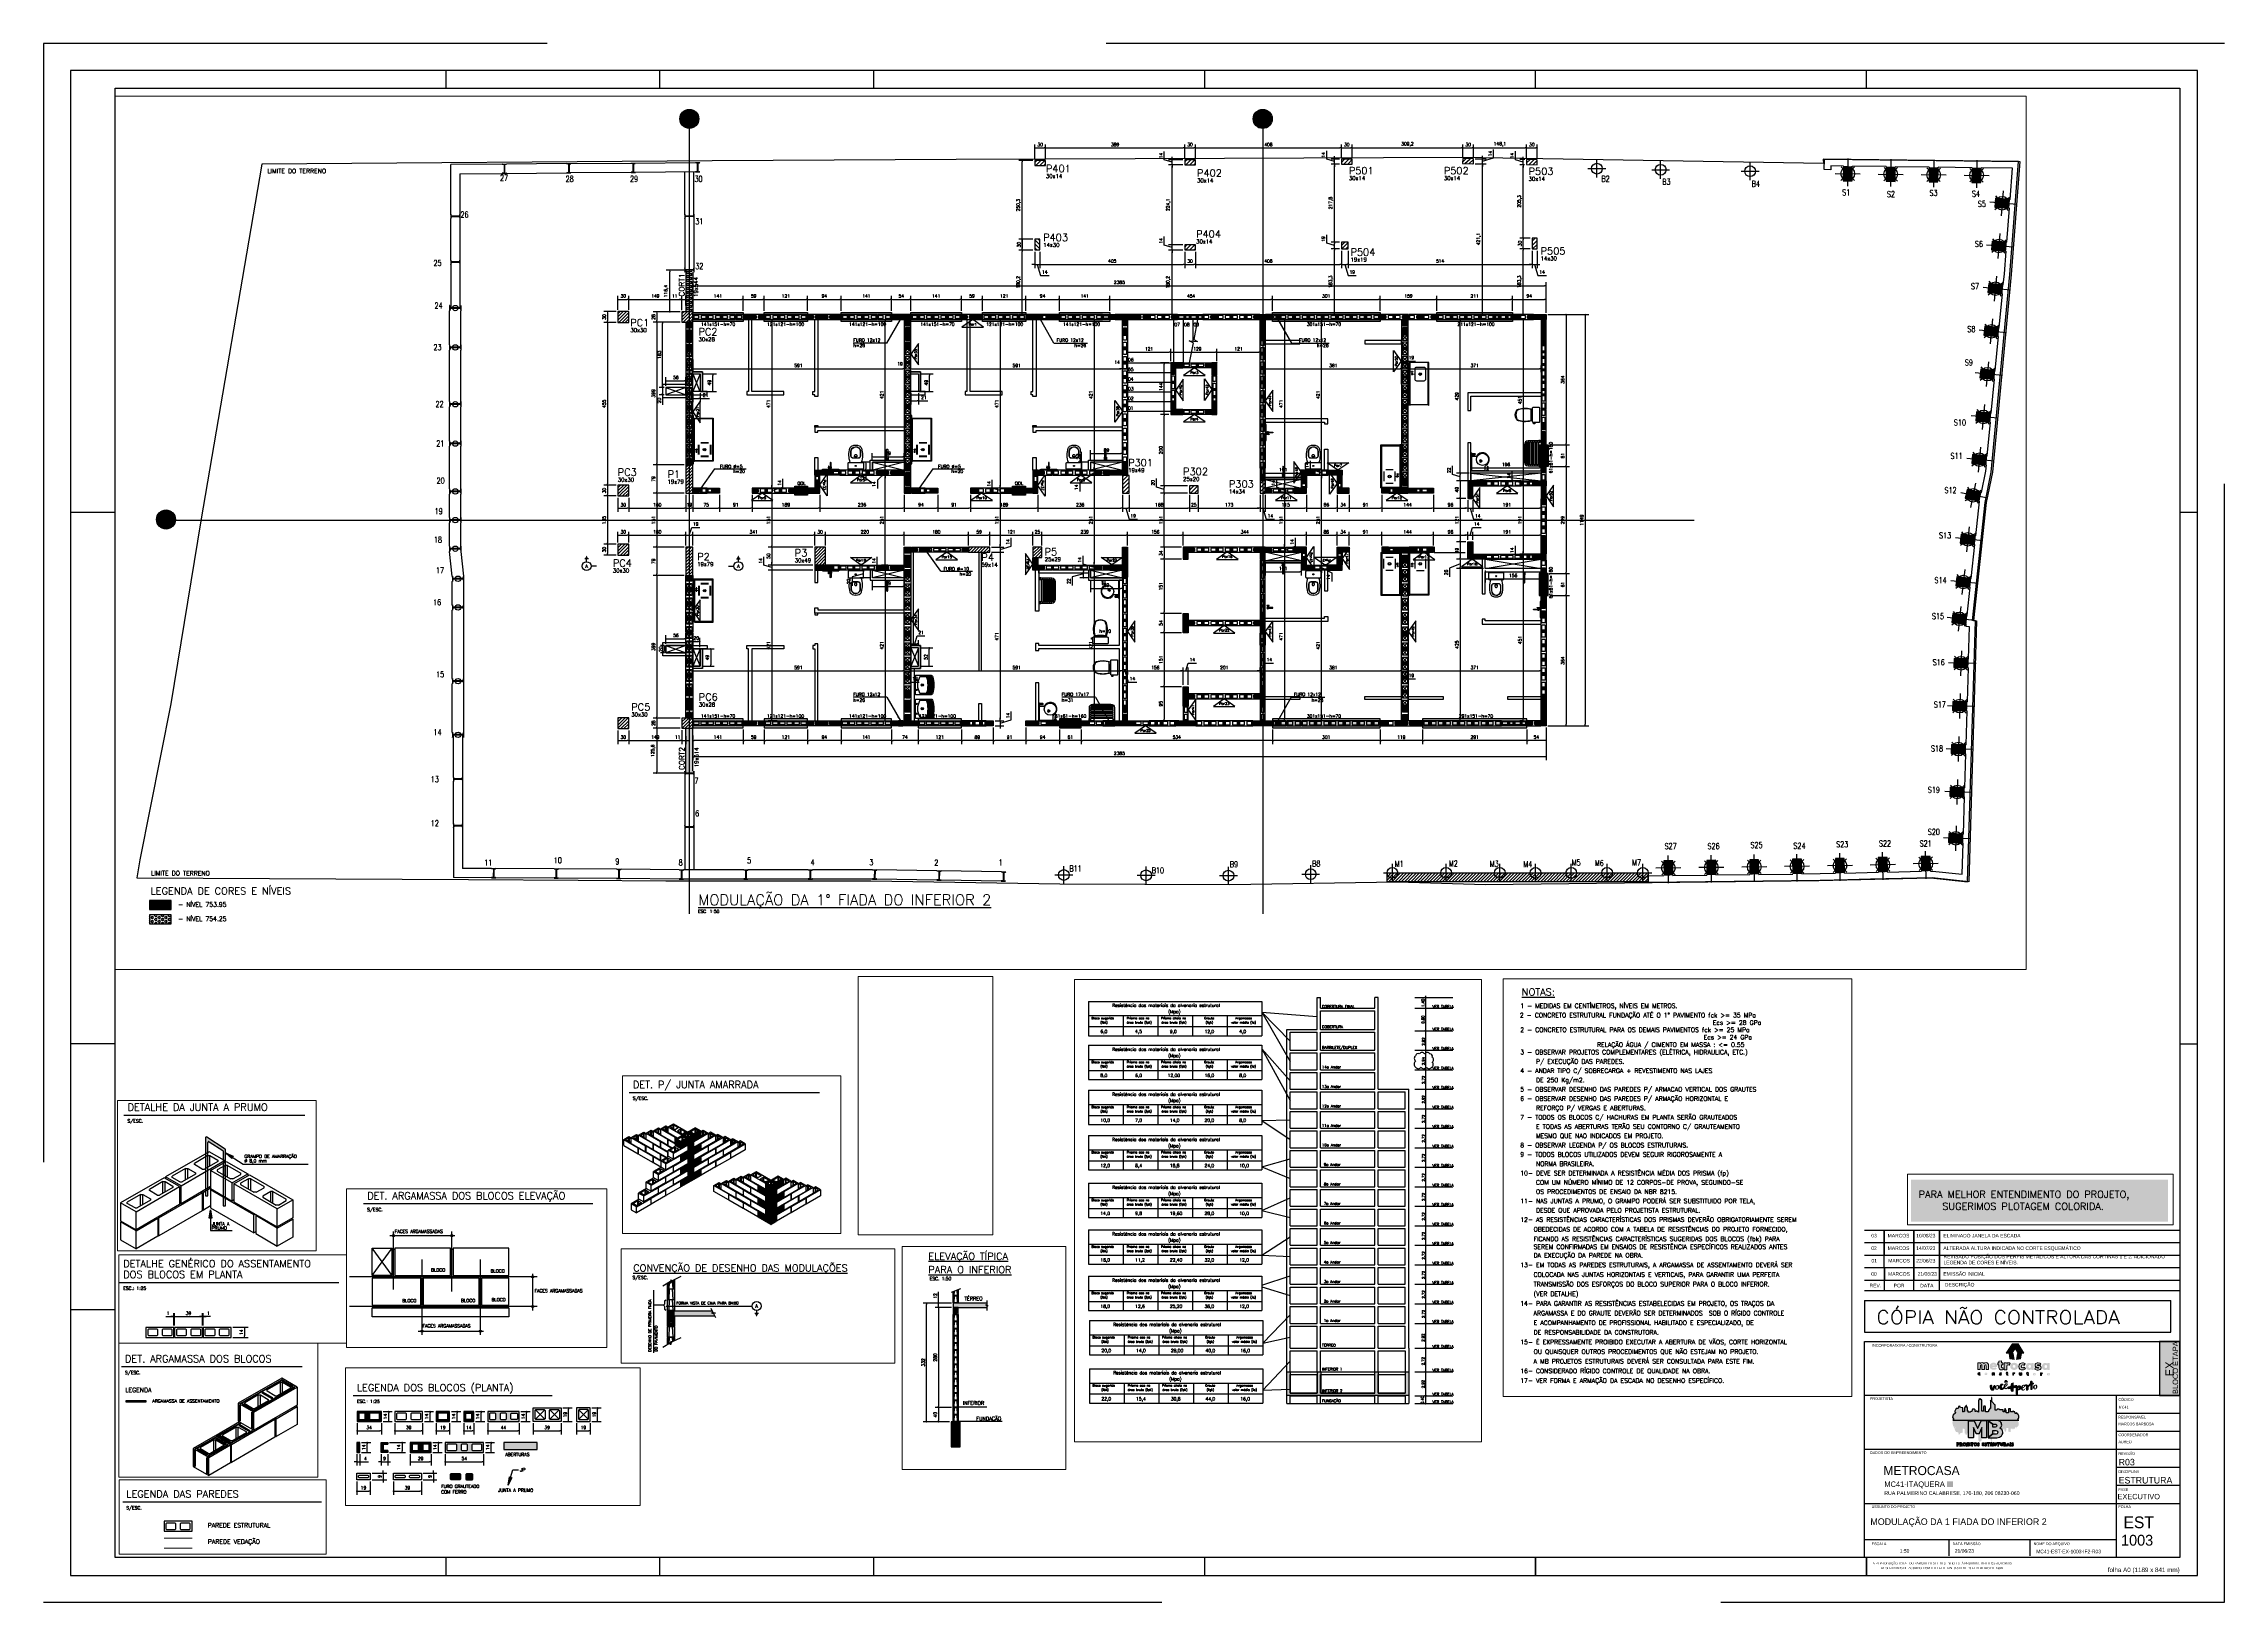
# Paper-space layout 'MC41-EST-EX-1003-IF2-R03' of a CAD drawing. Extents: x 689 to 811, y 49 to 136.
# The model-space entities are those that its viewports show. They can reach past a viewport. Long polylines and large blocks are cut down to what shows.
import ezdxf
from ezdxf.enums import TextEntityAlignment as Align

# ---------------------------------------------------------------- set-up
doc = ezdxf.new("R2010")
doc.units = 0
doc.header["$LTSCALE"] = 25
for name, pattern in [('ACAD_ISO04W100', [30, 24, -3, 0, -3]), ('CENTER', [2, 1.25, -0.25, 0.25, -0.25]), ('CONTINU', [0]), ('DASHED2', [0.375, 0.25, -0.125]), ('ESTILO_TQS_0001', [0.45, 0.3, -0.15]), ('ESTILO_TQS_0002', [0.4, 0.1, -0.3]), ('ESTILO_TQS_0004', [3.3, 2, -0.4, 0.05, -0.4, 0.05, -0.4]), ('ESTILO_TQS_0005', [0.2, 0.1, -0.1]), ('HIDDEN', [0.375, 0.25, -0.125]), ('XREF-MC41-BAS-PLN-TIPO-INFE-2-ÁREA EXTERNA$0$CENTER2', [1.125, 0.75, -0.125, 0.125, -0.125])]:
    doc.linetypes.add(name, pattern=pattern)
for name, color, linetype in [('203', 1, 'DASHED2'), ('213', 252, 'Continuous'), ('228', 7, 'Continuous'), ('241', 2, 'Continuous'), ('245', 252, 'Continuous'), ('246', 7, 'Continuous'), ('247', 50, 'Continuous'), ('248', 100, 'Continuous'), ('249', 20, 'Continuous'), ('250', 151, 'Continuous'), ('252', 1, 'Continuous'), ('253', 251, 'Continuous'), ('50', 1, 'Continuous'), ('_ARQUIVO', 7, 'Continuous'), ('ABERTURAS', 53, 'Continuous'), ('ac-furo', 170, 'Continuous'), ('ALVENARIA NÃO ESTRUTURAL', 242, 'Continuous'), ('ARQ-MAR', 2, 'Continuous'), ('ARQ_CAR', 7, 'Continuous'), ('ARQ_CAR-TXT', 7, 'Continuous'), ('ARQ_FOLHA', 7, 'Continuous'), ('ARQ_TXT-2', 2, 'Continuous'), ('ARQ_TXT-4', 4, 'Continuous'), ('ARQ_VISTA 0', 251, 'Continuous'), ('Arranque', 14, 'Continuous'), ('BLOCOS', 2, 'Continuous'), ('BROCAS MURO FECHAMENTO', 7, 'Continuous'), ('Concreto1', 252, 'Continuous'), ('Concreto2', 254, 'Continuous'), ('COTA', 1, 'Continuous'), ('COTAS', 1, 'Continuous'), ('EIXOS', 1, 'ESTILO_TQS_0004'), ('FERRO', 5, 'Continuous'), ('H1', 251, 'Continuous'), ('H2', 252, 'Continuous'), ('H3', 253, 'Continuous'), ('H4', 254, 'Continuous'), ('H5', 1, 'Continuous'), ('H7', 1, 'Continuous'), ('IND-EIXOS', 2, 'Continuous'), ('Layer 1', 7, 'Continuous'), ('LINHA-FINA', 1, 'Continuous'), ('Linha_fina', 1, 'Continuous'), ('Linha_media', 4, 'Continuous'), ('P-D', 2, 'Continuous'), ('P-N', 5, 'Continuous'), ('P-S', 5, 'Continuous'), ('PENA_01', 1, 'Continuous'), ('PENA_02', 2, 'Continuous'), ('Pena_1', 1, 'Continuous'), ('PENA_10', 253, 'Continuous'), ('Pena_2', 2, 'Continuous'), ('PENA_3', 3, 'Continuous'), ('Pena_4', 4, 'Continuous'), ('PENA_6', 6, 'Continuous'), ('PIL-N', 4, 'Continuous'), ('PROJ', 252, 'Continuous'), ('PSG-NV1-HTC-251', 251, 'Continuous'), ('PSG-NV2-FLH-SELO', 1, 'Continuous'), ('SEC-LIN', 1, 'ESTILO_TQS_0002'), ('SOLO-FUNDAÇOES', 7, 'Continuous'), ('SOLOD- ESTACA STRAUSS', 7, 'Continuous'), ('SOLOD-TEXTO-007', 7, 'Continuous'), ('T1', 2, 'Continuous'), ('T2', 3, 'Continuous'), ('T3', 4, 'Continuous'), ('T4', 6, 'Continuous'), ('TERRENO', 1, 'DASHED2'), ('TEXT-EIXOS', 3, 'Continuous'), ('TEXTO', 3, 'Continuous'), ('TJANELA', 2, 'Continuous'), ('ver', 20, 'Continuous'), ('VIG-D', 2, 'Continuous'), ('VIG-N', 4, 'Continuous'), ('VIGA', 3, 'Continuous'), ('XREF-MC41-BAS-PLN-TIPO-INFE-2-ÁREA EXTERNA$0$TOP_LIM_TER_ATOMO', 20, 'XREF-MC41-BAS-PLN-TIPO-INFE-2-ÁREA EXTERNA$0$CENTER2')]:
    doc.layers.add(name, color=color, linetype=linetype)
doc.layers.add('VIEWPORT', color=7, linetype='Continuous', plot=False)
doc.layers.add('Área Real', color=7, linetype='Continuous', lineweight=0)
doc.styles.add('01-MILLEU', font='GOTHIC.TTF')
doc.styles.add('CARIMBO', font='romans.shx', dxfattribs={"height": 30})
doc.styles.add('COTA', font='romans.shx')
doc.styles.add('R300', font='SIMPLEX.SHX', dxfattribs={"width": 1.1, "height": 5.5})
doc.styles.add('ROMANS', font='ROMANS')
doc.styles.get("Standard").update_dxf_attribs({"font": 'romans.shx'})
doc.styles.add('TEXTO', font='romans.shx', dxfattribs={"height": 10})
doc.styles.add('Texto1', font='romans.shx', dxfattribs={"height": 9})
doc.styles.add('Texto2', font='romans.shx', dxfattribs={"height": 12.5})
doc.styles.add('Texto3', font='romans.shx', dxfattribs={"height": 20})
doc.styles.add('Texto4', font='romans.shx', dxfattribs={"height": 30})
doc.styles.add('TQS_ARIAL', font='arial.ttf')
doc.dimstyles.new('forma', dxfattribs={"dimscale": 5, "dimtxt": 1.8, "dimasz": 0.8, "dimexe": 2, "dimexo": 1, "dimgap": 1, "dimtad": 1, "dimdec": 1, "dimzin": 9, "dimtxsty": 'COTA', "dimblk1": 'DOT', "dimblk2": 'DOT', "dimsah": 1, "dimcen": 0, "dimdle": 1, "dimclrd": 256, "dimclre": 256, "dimclrt": 2, "dimadec": 0, "dimazin": 0, "dimtfac": 1, "dimtdec": 0, "dimtmove": 0, "dimatfit": 3, "dimfxl": 1, "dimtolj": 1, "dimtzin": 0, "dimarcsym": 0})
pattern_1 = [(45, (0, -500), (-5.61266, 5.61266), [])]
pattern_2 = [(45, (199.517, -12044.5974), (-4.419417, 4.419417), [])]

# ---------------------------------------------------------------- blocks, each defined once
blk = doc.blocks.new('FOLHA A0 - 1189 X 841')
at = {"layer": 'ARQ_FOLHA', "color": 1}
for p, q in [((-979, 831), (-979, 841)), ((-859.5, 831), (-859.5, 841)), ((-740, 831), (-740, 841)), ((-555, 831), (-555, 841)), ((-370, 831), (-370, 841)), ((-185, 831), (-185, 841)), ((-185, 831), (-185, 841)), ((-1164, 594), (-1189, 594)), ((0, 594), (-10, 594)), ((-1164, 297), (-1189, 297)), ((-10, 297), (0, 297)), ((-1164, 148.5), (-1189, 148.5)), ((-979, 0), (-979, 10)), ((-859.5, 0), (-859.5, 10)), ((-740, 0), (-740, 10)), ((-555, 0), (-555, 10)), ((-370, 10), (-370, 0)), ((-370, 0), (-370, 10)), ((-185, 10), (-185, 0)), ((-185, 0), (-185, 10))]:
    blk.add_line(p, q, dxfattribs=at)
for points in [[(-1189, 0), (0, 0), (0, 841), (-1189, 841)], [(-10, 10), (-1164, 10), (-1164, 831), (-10, 831)]]:
    blk.add_lwpolyline(points, close=True, dxfattribs=at)
at = {"layer": 'Defpoints', "color": 8, "linetype": 'HIDDEN', "ltscale": 100}
blk.add_lwpolyline([(-1204, -15), (15, -15), (15, 856), (-1204, 856)], close=True, dxfattribs=at)
at = {"layer": 'ARQ_FOLHA', "insert": (-10, 4.4), "char_height": 2.5, "width": 84.157, "attachment_point": 3, "style": 'TQS_ARIAL'}
blk.add_mtext('\\pxt3;folha A0 (1189 x 841 mm)', dxfattribs=at)
at = {"layer": 'PSG-NV1-HTC-251', "insert": (-185, 10), "char_height": 1.25, "width": 84.605, "attachment_point": 1, "line_spacing_factor": 1.25, "style": 'CARIMBO'}
blk.add_mtext('\\pxqc;{\\fArial Narrow|b0|i0|c0|p34;\\PA REPRODUÇÃO TOTAL OU PARCIAL DESTE DESENHO ESTÁ PROIBIDA. DIREITOS AUTORAIS \\PRESERVADOS DE ACORDO COM A LEI FEDERAL 9.610 DE 19 FEVEREIRO DE 1998.}', dxfattribs=at)
blk = doc.blocks.new('*U303')
blk.add_blockref('FOLHA A0 - 1189 X 841', (0, 0))
blk = doc.blocks.new('*U302')
at = {"layer": 'ARQ_CAR-TXT', "true_color": 0x58ba48}
h = blk.add_hatch(color=85, dxfattribs=at)
h.dxf.hatch_style = 1
h.paths.add_polyline_path([(-11.3, 0), (0, 0), (0, 30), (-11.3, 30)])
at = {"layer": 'ARQ_CAR', "color": 5}
blk.add_lwpolyline([(-11.3, 0), (0, 0), (0, 30), (-11.3, 30)], close=True, dxfattribs=at)
at = {"layer": 'ARQ_CAR-TXT', "color": 4, "style": '01-MILLEU'}
blk.add_text('EX', height=4.61, rotation=90, dxfattribs=at).set_placement((-3.3, 10.6))
at = {"layer": 'ARQ_TXT-2', "style": '01-MILLEU'}
blk.add_text('EXECUTIVO', height=2.95, dxfattribs=at).set_placement((-34.5, -57.6))
blk = doc.blocks.new('METROCASA')
at = {"layer": 'Layer 1', "true_color": 0xed1c24}
h = blk.add_hatch(color=240, dxfattribs=at)
h.dxf.hatch_style = 2
h.paths.add_polyline_path([(-1.29, 0.86), (-1.02, -0.59), (0.13, -0.85), (-0.13, 0.85)])
h.paths.add_polyline_path([(2.84, 0.94), (1.22, 3.51), (-0.37, 3.52), (1.27, 0.94)])
h.paths.add_polyline_path([(-2.08, 0.96), (-0.44, 0.95), (0.36, 2.19), (-0.45, 3.48)])
h.paths.add_polyline_path([(0.77, -0.85), (1.92, -0.6), (2.21, 0.84), (1.05, 0.84)])
at = {"layer": 'Layer 1', "true_color": 0x404041}
h = blk.add_hatch(color=250, dxfattribs=at)
h.dxf.hatch_style = 2
edge = h.paths.add_edge_path()
edge.add_spline(control_points=[(-3.66, -4.74), (-3.71, -4.74), (-3.72, -4.72), (-3.72, -4.71), (-3.72, -4.68), (-3.69, -4.68), (-3.66, -4.68), (-3.6, -4.68), (-3.52, -4.7), (-3.48, -4.72), (-3.48, -4.72), (-3.38, -4.57), (-3.38, -4.57), (-3.44, -4.52), (-3.54, -4.48), (-3.65, -4.48), (-3.81, -4.48), (-3.97, -4.54), (-3.97, -4.71), (-3.97, -4.87), (-3.81, -4.92), (-3.68, -4.93), (-3.63, -4.93), (-3.61, -4.94), (-3.61, -4.97), (-3.61, -4.99), (-3.63, -5), (-3.68, -5), (-3.73, -5), (-3.81, -4.99), (-3.92, -4.92), (-3.92, -4.92), (-4, -5.11), (-4, -5.11), (-3.92, -5.16), (-3.79, -5.2), (-3.67, -5.2), (-3.51, -5.2), (-3.36, -5.14), (-3.35, -4.97), (-3.35, -4.79), (-3.52, -4.75), (-3.66, -4.74)], knot_values=[0, 0, 0, 0, 1, 1, 1, 2, 2, 2, 3, 3, 3, 4, 4, 4, 5, 5, 5, 6, 6, 6, 7, 7, 7, 8, 8, 8, 9, 9, 9, 10, 10, 10, 11, 11, 11, 12, 12, 12, 13, 13, 13, 14, 14, 14, 14], degree=3, periodic=0)
edge = h.paths.add_edge_path()
edge.add_spline(control_points=[(-5.55, -4.47), (-5.62, -4.47), (-5.7, -4.5), (-5.76, -4.56), (-5.76, -4.56), (-5.77, -4.49), (-5.77, -4.49), (-5.77, -4.49), (-6, -4.49), (-6, -4.49), (-6, -4.49), (-6, -5.17), (-6, -5.17), (-6, -5.17), (-5.75, -5.17), (-5.75, -5.17), (-5.75, -5.17), (-5.75, -4.81), (-5.75, -4.81), (-5.75, -4.72), (-5.69, -4.68), (-5.63, -4.68), (-5.58, -4.68), (-5.54, -4.71), (-5.54, -4.79), (-5.54, -4.79), (-5.54, -5.17), (-5.54, -5.17), (-5.54, -5.17), (-5.29, -5.17), (-5.29, -5.17), (-5.29, -5.17), (-5.28, -4.79), (-5.28, -4.79), (-5.28, -4.55), (-5.4, -4.48), (-5.55, -4.47)], knot_values=[0, 0, 0, 0, 1, 1, 1, 2, 2, 2, 3, 3, 3, 4, 4, 4, 5, 5, 5, 6, 6, 6, 7, 7, 7, 8, 8, 8, 9, 9, 9, 10, 10, 10, 11, 11, 11, 12, 12, 12, 12], degree=3, periodic=0)
edge = h.paths.add_edge_path()
edge.add_spline(control_points=[(-7.69, -4.46), (-7.89, -4.46), (-8.08, -4.57), (-8.08, -4.82), (-8.08, -5.06), (-7.89, -5.17), (-7.69, -5.17), (-7.5, -5.18), (-7.3, -5.07), (-7.3, -4.82), (-7.3, -4.57), (-7.49, -4.47), (-7.69, -4.46)], knot_values=[0, 0, 0, 0, 1, 1, 1, 2, 2, 2, 3, 3, 3, 4, 4, 4, 4], degree=3, periodic=0)
edge = h.paths.add_edge_path()
edge.add_spline(control_points=[(-7.69, -4.97), (-7.78, -4.97), (-7.83, -4.9), (-7.83, -4.82), (-7.83, -4.74), (-7.78, -4.67), (-7.69, -4.67), (-7.6, -4.67), (-7.55, -4.74), (-7.55, -4.82), (-7.55, -4.9), (-7.61, -4.97), (-7.69, -4.97)], knot_values=[0, 0, 0, 0, 1, 1, 1, 2, 2, 2, 3, 3, 3, 4, 4, 4, 4], degree=3, periodic=0)
edge = h.paths.add_edge_path()
edge.add_spline(control_points=[(-9.57, -4.95), (-9.67, -4.95), (-9.72, -4.88), (-9.72, -4.81), (-9.72, -4.73), (-9.67, -4.66), (-9.57, -4.66), (-9.53, -4.66), (-9.49, -4.67), (-9.46, -4.71), (-9.46, -4.71), (-9.32, -4.56), (-9.32, -4.56), (-9.39, -4.49), (-9.49, -4.45), (-9.59, -4.45), (-9.78, -4.45), (-9.97, -4.56), (-9.97, -4.81), (-9.97, -5.06), (-9.78, -5.16), (-9.59, -5.16), (-9.48, -5.16), (-9.39, -5.12), (-9.3, -5.05), (-9.3, -5.05), (-9.45, -4.9), (-9.45, -4.9), (-9.48, -4.93), (-9.53, -4.95), (-9.57, -4.95)], knot_values=[0, 0, 0, 0, 1, 1, 1, 2, 2, 2, 3, 3, 3, 4, 4, 4, 5, 5, 5, 6, 6, 6, 7, 7, 7, 8, 8, 8, 9, 9, 9, 10, 10, 10, 10], degree=3, periodic=0)
edge = h.paths.add_edge_path()
edge.add_spline(control_points=[(-1.68, -5), (-1.72, -5), (-1.74, -4.98), (-1.74, -4.93), (-1.74, -4.93), (-1.74, -4.71), (-1.74, -4.71), (-1.74, -4.71), (-1.59, -4.71), (-1.59, -4.71), (-1.59, -4.71), (-1.59, -4.52), (-1.59, -4.52), (-1.59, -4.52), (-1.74, -4.52), (-1.74, -4.52), (-1.74, -4.52), (-1.74, -4.32), (-1.74, -4.32), (-1.74, -4.32), (-1.99, -4.34), (-1.99, -4.34), (-1.99, -4.34), (-1.99, -4.51), (-1.99, -4.51), (-1.99, -4.51), (-2.1, -4.51), (-2.1, -4.51), (-2.1, -4.51), (-2.1, -4.71), (-2.1, -4.71), (-2.1, -4.71), (-1.99, -4.71), (-1.99, -4.71), (-1.99, -4.71), (-1.99, -4.93), (-1.99, -4.93), (-2, -5.14), (-1.88, -5.21), (-1.74, -5.21), (-1.67, -5.21), (-1.61, -5.19), (-1.55, -5.16), (-1.55, -5.16), (-1.6, -4.97), (-1.6, -4.97), (-1.62, -4.99), (-1.65, -5), (-1.68, -5)], knot_values=[0, 0, 0, 0, 1, 1, 1, 2, 2, 2, 3, 3, 3, 4, 4, 4, 5, 5, 5, 6, 6, 6, 7, 7, 7, 8, 8, 8, 9, 9, 9, 10, 10, 10, 11, 11, 11, 12, 12, 12, 13, 13, 13, 14, 14, 14, 15, 15, 15, 16, 16, 16, 16], degree=3, periodic=0)
edge = h.paths.add_edge_path()
edge.add_spline(control_points=[(9.78, -4.57), (9.78, -4.57), (9.77, -4.65), (9.77, -4.65), (9.73, -4.59), (9.66, -4.56), (9.57, -4.56), (9.37, -4.56), (9.24, -4.71), (9.24, -4.91), (9.24, -5.11), (9.35, -5.25), (9.55, -5.26), (9.62, -5.27), (9.71, -5.24), (9.77, -5.18), (9.77, -5.18), (9.78, -5.25), (9.78, -5.25), (9.78, -5.25), (10.01, -5.25), (10.01, -5.25), (10.01, -5.25), (10.02, -4.57), (10.02, -4.57), (10.02, -4.57), (9.78, -4.57), (9.78, -4.57)], knot_values=[0, 0, 0, 0, 1, 1, 1, 2, 2, 2, 3, 3, 3, 4, 4, 4, 5, 5, 5, 6, 6, 6, 7, 7, 7, 8, 8, 8, 9, 9, 9, 9], degree=3, periodic=0)
edge = h.paths.add_edge_path()
edge.add_spline(control_points=[(9.62, -5.06), (9.55, -5.06), (9.49, -5), (9.49, -4.91), (9.49, -4.82), (9.55, -4.76), (9.62, -4.76), (9.71, -4.76), (9.76, -4.82), (9.76, -4.91), (9.76, -4.99), (9.71, -5.06), (9.62, -5.06)], knot_values=[0, 0, 0, 0, 1, 1, 1, 2, 2, 2, 3, 3, 3, 4, 4, 4, 4], degree=3, periodic=0)
edge = h.paths.add_edge_path()
edge.add_spline(control_points=[(7.69, -4.64), (7.69, -4.64), (7.68, -4.56), (7.68, -4.56), (7.68, -4.56), (7.45, -4.56), (7.45, -4.56), (7.45, -4.56), (7.45, -5.24), (7.45, -5.24), (7.45, -5.24), (7.7, -5.24), (7.7, -5.24), (7.7, -5.24), (7.7, -4.89), (7.7, -4.89), (7.7, -4.8), (7.76, -4.76), (7.82, -4.76), (7.86, -4.76), (7.89, -4.77), (7.93, -4.8), (7.93, -4.8), (8.04, -4.62), (8.04, -4.62), (7.99, -4.57), (7.93, -4.55), (7.86, -4.55), (7.79, -4.55), (7.73, -4.57), (7.69, -4.64)], knot_values=[0, 0, 0, 0, 1, 1, 1, 2, 2, 2, 3, 3, 3, 4, 4, 4, 5, 5, 5, 6, 6, 6, 7, 7, 7, 8, 8, 8, 9, 9, 9, 10, 10, 10, 10], degree=3, periodic=0)
edge = h.paths.add_edge_path()
edge.add_spline(control_points=[(5.76, -4.54), (5.56, -4.54), (5.37, -4.64), (5.37, -4.89), (5.37, -5.14), (5.56, -5.24), (5.75, -5.25), (5.95, -5.25), (6.14, -5.14), (6.14, -4.89), (6.15, -4.65), (5.96, -4.54), (5.76, -4.54)], knot_values=[0, 0, 0, 0, 1, 1, 1, 2, 2, 2, 3, 3, 3, 4, 4, 4, 4], degree=3, periodic=0)
edge = h.paths.add_edge_path()
edge.add_spline(control_points=[(5.76, -5.04), (5.67, -5.04), (5.62, -4.97), (5.62, -4.89), (5.62, -4.81), (5.67, -4.74), (5.76, -4.74), (5.85, -4.74), (5.9, -4.81), (5.9, -4.89), (5.9, -4.97), (5.84, -5.04), (5.76, -5.04)], knot_values=[0, 0, 0, 0, 1, 1, 1, 2, 2, 2, 3, 3, 3, 4, 4, 4, 4], degree=3, periodic=0)
edge = h.paths.add_edge_path()
edge.add_spline(control_points=[(4, -5.03), (3.96, -5.03), (3.94, -5.01), (3.93, -4.96), (3.93, -4.96), (3.94, -4.74), (3.94, -4.74), (3.94, -4.74), (4.09, -4.74), (4.09, -4.74), (4.09, -4.74), (4.09, -4.55), (4.09, -4.55), (4.09, -4.55), (3.94, -4.55), (3.94, -4.55), (3.94, -4.55), (3.94, -4.35), (3.94, -4.35), (3.94, -4.35), (3.69, -4.38), (3.69, -4.38), (3.69, -4.38), (3.69, -4.54), (3.69, -4.54), (3.69, -4.54), (3.58, -4.54), (3.58, -4.54), (3.58, -4.54), (3.58, -4.74), (3.58, -4.74), (3.58, -4.74), (3.69, -4.74), (3.69, -4.74), (3.69, -4.74), (3.68, -4.96), (3.68, -4.96), (3.68, -5.17), (3.8, -5.24), (3.93, -5.24), (4, -5.24), (4.07, -5.22), (4.13, -5.19), (4.13, -5.19), (4.08, -5), (4.08, -5), (4.05, -5.02), (4.03, -5.03), (4, -5.03)], knot_values=[0, 0, 0, 0, 1, 1, 1, 2, 2, 2, 3, 3, 3, 4, 4, 4, 5, 5, 5, 6, 6, 6, 7, 7, 7, 8, 8, 8, 9, 9, 9, 10, 10, 10, 11, 11, 11, 12, 12, 12, 13, 13, 13, 14, 14, 14, 15, 15, 15, 16, 16, 16, 16], degree=3, periodic=0)
edge = h.paths.add_edge_path()
edge.add_spline(control_points=[(2.03, -4.89), (2.03, -4.98), (1.97, -5.02), (1.91, -5.02), (1.87, -5.02), (1.82, -4.99), (1.82, -4.9), (1.82, -4.9), (1.82, -4.53), (1.82, -4.53), (1.82, -4.53), (1.57, -4.53), (1.57, -4.53), (1.57, -4.53), (1.57, -4.9), (1.57, -4.9), (1.57, -5.15), (1.69, -5.22), (1.83, -5.22), (1.9, -5.23), (1.99, -5.2), (2.05, -5.14), (2.05, -5.14), (2.06, -5.21), (2.06, -5.21), (2.06, -5.21), (2.28, -5.21), (2.28, -5.21), (2.28, -5.21), (2.28, -4.53), (2.28, -4.53), (2.28, -4.53), (2.03, -4.53), (2.03, -4.53), (2.03, -4.53), (2.03, -4.89), (2.03, -4.89)], knot_values=[0, 0, 0, 0, 1, 1, 1, 2, 2, 2, 3, 3, 3, 4, 4, 4, 5, 5, 5, 6, 6, 6, 7, 7, 7, 8, 8, 8, 9, 9, 9, 10, 10, 10, 11, 11, 11, 12, 12, 12, 12], degree=3, periodic=0)
edge = h.paths.add_edge_path()
edge.add_spline(control_points=[(-0.02, -4.59), (-0.02, -4.59), (-0.04, -4.52), (-0.04, -4.52), (-0.04, -4.52), (-0.26, -4.52), (-0.26, -4.52), (-0.26, -4.52), (-0.27, -5.2), (-0.27, -5.2), (-0.27, -5.2), (-0.02, -5.2), (-0.02, -5.2), (-0.02, -5.2), (-0.01, -4.85), (-0.01, -4.85), (-0.01, -4.76), (0.04, -4.72), (0.1, -4.72), (0.15, -4.72), (0.18, -4.73), (0.22, -4.76), (0.22, -4.76), (0.32, -4.58), (0.32, -4.58), (0.28, -4.53), (0.21, -4.51), (0.14, -4.5), (0.08, -4.5), (0.01, -4.53), (-0.02, -4.59)], knot_values=[0, 0, 0, 0, 1, 1, 1, 2, 2, 2, 3, 3, 3, 4, 4, 4, 5, 5, 5, 6, 6, 6, 7, 7, 7, 8, 8, 8, 9, 9, 9, 10, 10, 10, 10], degree=3, periodic=0)
at = {"layer": 'Layer 1', "true_color": 0xed1c24}
h = blk.add_hatch(color=240, dxfattribs=at)
h.dxf.hatch_style = 2
edge = h.paths.add_edge_path()
edge.add_spline(control_points=[(-1.94, -1.96), (-1.94, -1.96), (-1.98, -1.76), (-1.98, -1.76), (-1.98, -1.76), (-2.62, -1.75), (-2.62, -1.75), (-2.62, -1.75), (-2.63, -3.66), (-2.63, -3.66), (-2.63, -3.66), (-1.92, -3.66), (-1.92, -3.66), (-1.92, -3.66), (-1.91, -2.67), (-1.91, -2.67), (-1.91, -2.42), (-1.76, -2.31), (-1.58, -2.31), (-1.46, -2.31), (-1.38, -2.34), (-1.26, -2.43), (-1.26, -2.43), (-0.98, -1.92), (-0.98, -1.92), (-1.1, -1.79), (-1.28, -1.71), (-1.48, -1.71), (-1.66, -1.71), (-1.84, -1.79), (-1.94, -1.96)], knot_values=[0, 0, 0, 0, 1, 1, 1, 2, 2, 2, 3, 3, 3, 4, 4, 4, 5, 5, 5, 6, 6, 6, 7, 7, 7, 8, 8, 8, 9, 9, 9, 10, 10, 10, 10], degree=3, periodic=0)
edge = h.paths.add_edge_path()
edge.add_spline(control_points=[(-5.6, -1.69), (-6.11, -1.69), (-6.66, -1.99), (-6.66, -2.69), (-6.67, -3.38), (-6.16, -3.68), (-5.56, -3.68), (-5.23, -3.68), (-4.92, -3.58), (-4.69, -3.37), (-4.69, -3.37), (-5.04, -2.98), (-5.04, -2.98), (-5.16, -3.07), (-5.32, -3.13), (-5.53, -3.13), (-5.68, -3.13), (-5.9, -3.06), (-5.95, -2.89), (-5.95, -2.89), (-4.62, -2.89), (-4.62, -2.89), (-4.45, -2.14), (-4.92, -1.69), (-5.6, -1.69)], knot_values=[0, 0, 0, 0, 1, 1, 1, 2, 2, 2, 3, 3, 3, 4, 4, 4, 5, 5, 5, 6, 6, 6, 7, 7, 7, 8, 8, 8, 8], degree=3, periodic=0)
edge = h.paths.add_edge_path()
edge.add_spline(control_points=[(-5.94, -2.43), (-5.89, -2.12), (-5.27, -2.13), (-5.25, -2.43), (-5.25, -2.43), (-5.94, -2.43), (-5.94, -2.43)], knot_values=[0, 0, 0, 0, 1, 1, 1, 2, 2, 2, 2], degree=3, periodic=0)
edge = h.paths.add_edge_path()
edge.add_spline(control_points=[(4.86, -2), (4.76, -1.84), (4.58, -1.75), (4.31, -1.75), (3.75, -1.74), (3.38, -2.17), (3.38, -2.74), (3.37, -3.29), (3.68, -3.69), (4.24, -3.73), (4.45, -3.74), (4.71, -3.67), (4.87, -3.49), (4.87, -3.49), (4.9, -3.7), (4.9, -3.7), (4.9, -3.7), (5.56, -3.7), (5.56, -3.7), (5.56, -3.7), (5.57, -1.8), (5.57, -1.8), (5.57, -1.8), (4.9, -1.79), (4.9, -1.79), (4.9, -1.79), (4.86, -2), (4.86, -2)], knot_values=[0, 0, 0, 0, 1, 1, 1, 2, 2, 2, 3, 3, 3, 4, 4, 4, 5, 5, 5, 6, 6, 6, 7, 7, 7, 8, 8, 8, 9, 9, 9, 9], degree=3, periodic=0)
edge = h.paths.add_edge_path()
edge.add_spline(control_points=[(4.46, -3.16), (4.25, -3.16), (4.08, -3.01), (4.08, -2.74), (4.08, -2.47), (4.25, -2.32), (4.47, -2.32), (4.72, -2.32), (4.86, -2.49), (4.86, -2.74), (4.86, -2.97), (4.7, -3.16), (4.46, -3.16)], knot_values=[0, 0, 0, 0, 1, 1, 1, 2, 2, 2, 3, 3, 3, 4, 4, 4, 4], degree=3, periodic=0)
edge = h.paths.add_edge_path()
edge.add_spline(control_points=[(-7.68, -1.68), (-7.94, -1.68), (-8.15, -1.76), (-8.31, -1.95), (-8.4, -1.77), (-8.59, -1.69), (-8.78, -1.68), (-8.98, -1.68), (-9.19, -1.76), (-9.31, -1.92), (-9.31, -1.92), (-9.36, -1.72), (-9.36, -1.72), (-9.36, -1.72), (-9.95, -1.71), (-9.95, -1.71), (-9.95, -1.71), (-9.96, -3.62), (-9.96, -3.62), (-9.96, -3.62), (-9.26, -3.62), (-9.26, -3.62), (-9.26, -3.62), (-9.25, -2.58), (-9.25, -2.58), (-9.25, -2.37), (-9.12, -2.27), (-9, -2.27), (-8.87, -2.27), (-8.8, -2.35), (-8.8, -2.57), (-8.8, -2.57), (-8.81, -3.62), (-8.81, -3.62), (-8.81, -3.62), (-8.11, -3.63), (-8.11, -3.63), (-8.11, -3.63), (-8.1, -2.58), (-8.1, -2.58), (-8.1, -2.37), (-7.98, -2.29), (-7.86, -2.29), (-7.75, -2.29), (-7.66, -2.37), (-7.66, -2.57), (-7.66, -2.57), (-7.67, -3.63), (-7.67, -3.63), (-7.67, -3.63), (-6.96, -3.63), (-6.96, -3.63), (-6.96, -3.63), (-6.95, -2.57), (-6.95, -2.57), (-6.95, -1.94), (-7.26, -1.68), (-7.68, -1.68)], knot_values=[0, 0, 0, 0, 1, 1, 1, 2, 2, 2, 3, 3, 3, 4, 4, 4, 5, 5, 5, 6, 6, 6, 7, 7, 7, 8, 8, 8, 9, 9, 9, 10, 10, 10, 11, 11, 11, 12, 12, 12, 13, 13, 13, 14, 14, 14, 15, 15, 15, 16, 16, 16, 17, 17, 17, 18, 18, 18, 19, 19, 19, 19], degree=3, periodic=0)
edge = h.paths.add_edge_path()
edge.add_spline(control_points=[(-3.23, -3.11), (-3.34, -3.11), (-3.41, -3.06), (-3.42, -2.93), (-3.42, -2.93), (-3.41, -2.3), (-3.41, -2.3), (-3.41, -2.3), (-2.98, -2.3), (-2.98, -2.3), (-2.98, -2.3), (-2.98, -1.76), (-2.98, -1.76), (-2.98, -1.76), (-3.41, -1.76), (-3.41, -1.76), (-3.41, -1.76), (-3.4, -1.21), (-3.4, -1.21), (-3.4, -1.21), (-4.11, -1.28), (-4.11, -1.28), (-4.11, -1.28), (-4.11, -1.76), (-4.11, -1.76), (-4.11, -1.76), (-4.42, -1.75), (-4.42, -1.75), (-4.42, -1.75), (-4.42, -2.3), (-4.42, -2.3), (-4.42, -2.3), (-4.11, -2.3), (-4.11, -2.3), (-4.11, -2.3), (-4.12, -2.92), (-4.12, -2.92), (-4.13, -3.52), (-3.79, -3.69), (-3.42, -3.7), (-3.22, -3.7), (-3.03, -3.66), (-2.87, -3.57), (-2.87, -3.57), (-3.02, -3.05), (-3.02, -3.05), (-3.08, -3.09), (-3.16, -3.11), (-3.23, -3.11)], knot_values=[0, 0, 0, 0, 1, 1, 1, 2, 2, 2, 3, 3, 3, 4, 4, 4, 5, 5, 5, 6, 6, 6, 7, 7, 7, 8, 8, 8, 9, 9, 9, 10, 10, 10, 11, 11, 11, 12, 12, 12, 13, 13, 13, 14, 14, 14, 15, 15, 15, 16, 16, 16, 16], degree=3, periodic=0)
edge = h.paths.add_edge_path()
edge.add_spline(control_points=[(2.53, -3.13), (2.26, -3.13), (2.12, -2.94), (2.12, -2.74), (2.12, -2.5), (2.27, -2.3), (2.54, -2.3), (2.66, -2.3), (2.77, -2.35), (2.86, -2.44), (2.86, -2.44), (3.24, -2.04), (3.24, -2.04), (3.04, -1.84), (2.77, -1.74), (2.5, -1.74), (1.96, -1.73), (1.43, -2.04), (1.42, -2.73), (1.42, -3.44), (1.94, -3.72), (2.5, -3.72), (2.78, -3.72), (3.06, -3.6), (3.28, -3.4), (3.28, -3.4), (2.88, -2.98), (2.88, -2.98), (2.79, -3.08), (2.66, -3.13), (2.53, -3.13)], knot_values=[0, 0, 0, 0, 1, 1, 1, 2, 2, 2, 3, 3, 3, 4, 4, 4, 5, 5, 5, 6, 6, 6, 7, 7, 7, 8, 8, 8, 9, 9, 9, 10, 10, 10, 10], degree=3, periodic=0)
edge = h.paths.add_edge_path()
edge.add_spline(control_points=[(9.37, -1.82), (9.37, -1.82), (9.33, -2.02), (9.33, -2.02), (9.23, -1.87), (9.04, -1.77), (8.77, -1.77), (8.22, -1.77), (7.85, -2.2), (7.84, -2.76), (7.84, -3.31), (8.15, -3.71), (8.71, -3.75), (8.92, -3.76), (9.17, -3.7), (9.34, -3.51), (9.34, -3.51), (9.37, -3.72), (9.37, -3.72), (9.37, -3.72), (10.02, -3.72), (10.02, -3.72), (10.02, -3.72), (10.03, -1.82), (10.03, -1.82), (10.03, -1.82), (9.37, -1.82), (9.37, -1.82)], knot_values=[0, 0, 0, 0, 1, 1, 1, 2, 2, 2, 3, 3, 3, 4, 4, 4, 5, 5, 5, 6, 6, 6, 7, 7, 7, 8, 8, 8, 9, 9, 9, 9], degree=3, periodic=0)
edge = h.paths.add_edge_path()
edge.add_spline(control_points=[(8.93, -3.18), (8.71, -3.18), (8.55, -3.03), (8.55, -2.76), (8.55, -2.5), (8.72, -2.34), (8.93, -2.35), (9.18, -2.35), (9.32, -2.51), (9.32, -2.77), (9.32, -2.99), (9.17, -3.18), (8.93, -3.18)], knot_values=[0, 0, 0, 0, 1, 1, 1, 2, 2, 2, 3, 3, 3, 4, 4, 4, 4], degree=3, periodic=0)
edge = h.paths.add_edge_path()
edge.add_spline(control_points=[(6.78, -2.48), (6.66, -2.48), (6.63, -2.42), (6.63, -2.39), (6.63, -2.32), (6.7, -2.29), (6.8, -2.3), (6.96, -2.29), (7.18, -2.35), (7.28, -2.41), (7.28, -2.41), (7.58, -1.99), (7.58, -1.99), (7.4, -1.85), (7.12, -1.76), (6.81, -1.76), (6.36, -1.75), (5.93, -1.92), (5.93, -2.38), (5.92, -2.84), (6.37, -2.99), (6.74, -3), (6.88, -3.02), (6.94, -3.05), (6.94, -3.11), (6.94, -3.17), (6.87, -3.2), (6.75, -3.2), (6.59, -3.19), (6.36, -3.18), (6.07, -2.98), (6.07, -2.98), (5.84, -3.5), (5.84, -3.5), (6.05, -3.66), (6.43, -3.75), (6.76, -3.76), (7.22, -3.76), (7.65, -3.58), (7.65, -3.11), (7.65, -2.61), (7.17, -2.49), (6.78, -2.48)], knot_values=[0, 0, 0, 0, 1, 1, 1, 2, 2, 2, 3, 3, 3, 4, 4, 4, 5, 5, 5, 6, 6, 6, 7, 7, 7, 8, 8, 8, 9, 9, 9, 10, 10, 10, 11, 11, 11, 12, 12, 12, 13, 13, 13, 14, 14, 14, 14], degree=3, periodic=0)
edge = h.paths.add_edge_path()
edge.add_spline(control_points=[(0.13, -1.72), (-0.42, -1.72), (-0.95, -2.01), (-0.96, -2.72), (-0.96, -3.41), (-0.42, -3.71), (0.12, -3.72), (0.66, -3.72), (1.21, -3.42), (1.22, -2.73), (1.22, -2.03), (0.7, -1.73), (0.13, -1.72)], knot_values=[0, 0, 0, 0, 1, 1, 1, 2, 2, 2, 3, 3, 3, 4, 4, 4, 4], degree=3, periodic=0)
edge = h.paths.add_edge_path()
edge.add_spline(control_points=[(0.13, -3.13), (-0.12, -3.13), (-0.27, -2.94), (-0.26, -2.72), (-0.26, -2.5), (-0.12, -2.3), (0.13, -2.31), (0.38, -2.31), (0.52, -2.5), (0.52, -2.72), (0.52, -2.96), (0.37, -3.14), (0.13, -3.13)], knot_values=[0, 0, 0, 0, 1, 1, 1, 2, 2, 2, 3, 3, 3, 4, 4, 4, 4], degree=3, periodic=0)
at = {"layer": 'Layer 1', "true_color": 0x404041}
h = blk.add_hatch(color=250, dxfattribs=at)
h.dxf.hatch_style = 2
edge = h.paths.add_edge_path()
edge.add_spline(control_points=[(-2.43, -7.17), (-2.4, -7.16), (-2.38, -7.15), (-2.36, -7.14), (-2.33, -7.13), (-2.31, -7.11), (-2.3, -7.09), (-2.28, -7.07), (-2.26, -7.04), (-2.24, -7.01), (-2.22, -6.98), (-2.2, -6.95), (-2.17, -6.92), (-2.15, -6.93), (-2.11, -6.95), (-2.08, -6.98), (-2.05, -7.01), (-2.01, -7.04), (-1.98, -7.06), (-1.94, -7.09), (-1.9, -7.11), (-1.87, -7.13), (-1.84, -7.14), (-1.81, -7.14), (-1.78, -7.12), (-1.75, -7.1), (-1.75, -7.07), (-1.76, -7.02), (-1.78, -6.98), (-1.8, -6.94), (-1.84, -6.89), (-1.87, -6.84), (-1.91, -6.8), (-1.96, -6.76), (-2, -6.72), (-2.04, -6.69), (-2.07, -6.68), (-2.11, -6.66), (-2.15, -6.65), (-2.18, -6.64), (-2.21, -6.64), (-2.24, -6.64), (-2.26, -6.65), (-2.29, -6.66), (-2.31, -6.68), (-2.33, -6.71), (-2.35, -6.73), (-2.36, -6.77), (-2.38, -6.82), (-2.4, -6.84), (-2.41, -6.87), (-2.43, -6.91), (-2.44, -6.95), (-2.46, -6.99), (-2.47, -7.03), (-2.48, -7.07), (-2.48, -7.11), (-2.48, -7.14), (-2.47, -7.16), (-2.46, -7.18), (-2.43, -7.17)], knot_values=[0, 0, 0, 0, 1, 1, 1, 2, 2, 2, 3, 3, 3, 4, 4, 4, 5, 5, 5, 6, 6, 6, 7, 7, 7, 8, 8, 8, 9, 9, 9, 10, 10, 10, 11, 11, 11, 12, 12, 12, 13, 13, 13, 14, 14, 14, 15, 15, 15, 16, 16, 16, 17, 17, 17, 18, 18, 18, 19, 19, 19, 20, 20, 20, 20], degree=3, periodic=0)
edge = h.paths.add_edge_path()
edge.add_spline(control_points=[(-5.26, -8.04), (-5.28, -8.03), (-5.33, -8.05), (-5.4, -8.1), (-5.49, -8.17), (-5.55, -8.25), (-5.6, -8.35), (-5.65, -8.45), (-5.69, -8.55), (-5.71, -8.65), (-5.74, -8.76), (-5.76, -8.85), (-5.77, -8.93), (-5.78, -9.02), (-5.8, -9.07), (-5.81, -9.1), (-5.83, -9.13), (-5.85, -9.12), (-5.88, -9.08), (-5.91, -9.04), (-5.94, -8.98), (-5.97, -8.89), (-6, -8.8), (-6.02, -8.7), (-6.04, -8.57), (-6.05, -8.44), (-6.05, -8.3), (-6.03, -8.14), (-6.03, -8.11), (-6.04, -8.08), (-6.06, -8.06), (-6.09, -8.03), (-6.12, -8.01), (-6.16, -8), (-6.2, -7.98), (-6.25, -7.98), (-6.3, -7.98), (-6.35, -7.99), (-6.4, -8), (-6.45, -8.03), (-6.48, -8.05), (-6.5, -8.08), (-6.52, -8.13), (-6.53, -8.18), (-6.53, -8.24), (-6.53, -8.31), (-6.53, -8.38), (-6.52, -8.45), (-6.5, -8.52), (-6.49, -8.6), (-6.47, -8.67), (-6.45, -8.74), (-6.43, -8.81), (-6.41, -8.87), (-6.39, -8.93), (-6.36, -8.98), (-6.34, -9.03), (-6.32, -9.05), (-6.29, -9.1), (-6.26, -9.14), (-6.23, -9.18), (-6.19, -9.23), (-6.16, -9.27), (-6.11, -9.3), (-6.07, -9.34), (-6.02, -9.36), (-5.96, -9.37), (-5.9, -9.38), (-5.83, -9.38), (-5.75, -9.35), (-5.71, -9.34), (-5.67, -9.31), (-5.63, -9.25), (-5.58, -9.19), (-5.54, -9.12), (-5.51, -9.05), (-5.47, -8.98), (-5.44, -8.9), (-5.41, -8.82), (-5.38, -8.74), (-5.36, -8.67), (-5.34, -8.61), (-5.32, -8.53), (-5.29, -8.44), (-5.27, -8.36), (-5.25, -8.27), (-5.23, -8.2), (-5.23, -8.15), (-5.22, -8.09), (-5.23, -8.06), (-5.26, -8.04)], knot_values=[0, 0, 0, 0, 1, 1, 1, 2, 2, 2, 3, 3, 3, 4, 4, 4, 5, 5, 5, 6, 6, 6, 7, 7, 7, 8, 8, 8, 9, 9, 9, 10, 10, 10, 11, 11, 11, 12, 12, 12, 13, 13, 13, 14, 14, 14, 15, 15, 15, 16, 16, 16, 17, 17, 17, 18, 18, 18, 19, 19, 19, 20, 20, 20, 21, 21, 21, 22, 22, 22, 23, 23, 23, 24, 24, 24, 25, 25, 25, 26, 26, 26, 27, 27, 27, 28, 28, 28, 29, 29, 29, 30, 30, 30, 30], degree=3, periodic=0)
edge = h.paths.add_edge_path()
edge.add_spline(control_points=[(-1.57, -8.39), (-1.57, -8.35), (-1.58, -8.33), (-1.6, -8.33), (-1.62, -8.34), (-1.64, -8.36), (-1.66, -8.39), (-1.68, -8.43), (-1.71, -8.47), (-1.75, -8.52), (-1.78, -8.56), (-1.82, -8.61), (-1.87, -8.65), (-1.92, -8.7), (-1.99, -8.73), (-2.07, -8.75), (-2.11, -8.76), (-2.14, -8.76), (-2.17, -8.75), (-2.19, -8.74), (-2.22, -8.73), (-2.24, -8.72), (-2.26, -8.7), (-2.27, -8.68), (-2.28, -8.66), (-2.3, -8.64), (-2.31, -8.61), (-2.31, -8.59), (-2.33, -8.53), (-2.34, -8.45), (-2.33, -8.37), (-2.27, -8.37), (-2.2, -8.36), (-2.14, -8.33), (-2.08, -8.31), (-2.02, -8.28), (-1.96, -8.23), (-1.89, -8.19), (-1.83, -8.12), (-1.77, -8.03), (-1.71, -7.95), (-1.68, -7.87), (-1.66, -7.8), (-1.65, -7.72), (-1.65, -7.65), (-1.67, -7.59), (-1.69, -7.53), (-1.72, -7.48), (-1.77, -7.45), (-1.81, -7.41), (-1.87, -7.39), (-1.93, -7.39), (-2, -7.4), (-2.06, -7.41), (-2.13, -7.43), (-2.2, -7.44), (-2.26, -7.47), (-2.32, -7.5), (-2.38, -7.53), (-2.44, -7.57), (-2.49, -7.62), (-2.54, -7.67), (-2.58, -7.72), (-2.62, -7.78), (-2.66, -7.87), (-2.7, -7.94), (-2.72, -8.02), (-2.74, -8.1), (-2.75, -8.16), (-2.76, -8.22), (-2.77, -8.29), (-2.77, -8.36), (-2.76, -8.42), (-2.75, -8.52), (-2.72, -8.62), (-2.68, -8.71), (-2.65, -8.78), (-2.6, -8.86), (-2.54, -8.92), (-2.47, -8.99), (-2.39, -9.03), (-2.28, -9.05), (-2.17, -9.07), (-2.07, -9.07), (-1.98, -9.04), (-1.9, -9.01), (-1.83, -8.97), (-1.78, -8.91), (-1.72, -8.86), (-1.68, -8.8), (-1.64, -8.73), (-1.61, -8.66), (-1.59, -8.6), (-1.58, -8.54), (-1.57, -8.48), (-1.56, -8.43), (-1.57, -8.39)], knot_values=[0, 0, 0, 0, 1, 1, 1, 2, 2, 2, 3, 3, 3, 4, 4, 4, 5, 5, 5, 6, 6, 6, 7, 7, 7, 8, 8, 8, 9, 9, 9, 10, 10, 10, 11, 11, 11, 12, 12, 12, 13, 13, 13, 14, 14, 14, 15, 15, 15, 16, 16, 16, 17, 17, 17, 18, 18, 18, 19, 19, 19, 20, 20, 20, 21, 21, 21, 22, 22, 22, 23, 23, 23, 24, 24, 24, 25, 25, 25, 26, 26, 26, 27, 27, 27, 28, 28, 28, 29, 29, 29, 30, 30, 30, 31, 31, 31, 32, 32, 32, 32], degree=3, periodic=0)
edge = h.paths.add_edge_path()
edge.add_spline(control_points=[(-2.31, -8.07), (-2.31, -8.04), (-2.3, -8.01), (-2.29, -7.98), (-2.27, -7.95), (-2.25, -7.9), (-2.23, -7.85), (-2.2, -7.81), (-2.17, -7.77), (-2.14, -7.75), (-2.1, -7.72), (-2.07, -7.7), (-2.03, -7.69), (-1.99, -7.67), (-1.95, -7.66), (-1.91, -7.65), (-1.9, -7.67), (-1.91, -7.7), (-1.91, -7.72), (-1.92, -7.75), (-1.93, -7.78), (-1.94, -7.81), (-1.95, -7.85), (-1.97, -7.89), (-2.01, -7.94), (-2.04, -7.99), (-2.07, -8.02), (-2.11, -8.05), (-2.15, -8.07), (-2.18, -8.09), (-2.21, -8.1), (-2.25, -8.11), (-2.29, -8.12), (-2.32, -8.13), (-2.32, -8.11), (-2.32, -8.09), (-2.31, -8.07)], knot_values=[0, 0, 0, 0, 1, 1, 1, 2, 2, 2, 3, 3, 3, 4, 4, 4, 5, 5, 5, 6, 6, 6, 7, 7, 7, 8, 8, 8, 9, 9, 9, 10, 10, 10, 11, 11, 11, 12, 12, 12, 12], degree=3, periodic=0)
edge = h.paths.add_edge_path()
edge.add_spline(control_points=[(-4.11, -8.09), (-4.16, -8), (-4.24, -7.93), (-4.34, -7.88), (-4.36, -7.87), (-4.38, -7.87), (-4.39, -7.87), (-4.4, -7.88), (-4.41, -7.89), (-4.43, -7.9), (-4.45, -7.92), (-4.48, -7.93), (-4.52, -7.95), (-4.57, -7.97), (-4.64, -7.99), (-4.74, -8), (-4.84, -8.02), (-4.93, -8.06), (-5, -8.14), (-5.07, -8.21), (-5.12, -8.29), (-5.15, -8.39), (-5.18, -8.48), (-5.2, -8.59), (-5.19, -8.69), (-5.18, -8.8), (-5.16, -8.89), (-5.11, -8.98), (-5.06, -9.06), (-5, -9.13), (-4.91, -9.18), (-4.82, -9.23), (-4.72, -9.25), (-4.59, -9.24), (-4.49, -9.22), (-4.4, -9.19), (-4.32, -9.13), (-4.24, -9.07), (-4.18, -9), (-4.12, -8.92), (-4.07, -8.84), (-4.03, -8.75), (-4.01, -8.65), (-3.99, -8.55), (-3.99, -8.45), (-4, -8.36), (-4.02, -8.26), (-4.05, -8.17), (-4.11, -8.09)], knot_values=[0, 0, 0, 0, 1, 1, 1, 2, 2, 2, 3, 3, 3, 4, 4, 4, 5, 5, 5, 6, 6, 6, 7, 7, 7, 8, 8, 8, 9, 9, 9, 10, 10, 10, 11, 11, 11, 12, 12, 12, 13, 13, 13, 14, 14, 14, 15, 15, 15, 16, 16, 16, 16], degree=3, periodic=0)
edge = h.paths.add_edge_path()
edge.add_spline(control_points=[(-4.4, -8.7), (-4.42, -8.76), (-4.44, -8.82), (-4.46, -8.88), (-4.48, -8.94), (-4.51, -8.98), (-4.54, -9.02), (-4.57, -9.06), (-4.6, -9.08), (-4.63, -9.09), (-4.66, -9.1), (-4.68, -9.08), (-4.7, -9.05), (-4.73, -9.01), (-4.74, -8.96), (-4.76, -8.9), (-4.77, -8.84), (-4.77, -8.77), (-4.78, -8.7), (-4.78, -8.62), (-4.78, -8.55), (-4.78, -8.48), (-4.78, -8.41), (-4.77, -8.36), (-4.76, -8.3), (-4.75, -8.25), (-4.74, -8.22), (-4.73, -8.21), (-4.68, -8.16), (-4.64, -8.14), (-4.6, -8.14), (-4.55, -8.14), (-4.5, -8.17), (-4.44, -8.23), (-4.41, -8.25), (-4.4, -8.29), (-4.39, -8.34), (-4.37, -8.39), (-4.37, -8.44), (-4.37, -8.5), (-4.38, -8.57), (-4.39, -8.63), (-4.4, -8.7)], knot_values=[0, 0, 0, 0, 1, 1, 1, 2, 2, 2, 3, 3, 3, 4, 4, 4, 5, 5, 5, 6, 6, 6, 7, 7, 7, 8, 8, 8, 9, 9, 9, 10, 10, 10, 11, 11, 11, 12, 12, 12, 13, 13, 13, 14, 14, 14, 14], degree=3, periodic=0)
edge = h.paths.add_edge_path()
edge.add_spline(control_points=[(-2.78, -8.64), (-2.8, -8.64), (-2.82, -8.66), (-2.85, -8.69), (-2.88, -8.72), (-2.92, -8.74), (-2.96, -8.77), (-3, -8.79), (-3.05, -8.81), (-3.1, -8.82), (-3.15, -8.84), (-3.21, -8.83), (-3.28, -8.81), (-3.32, -8.8), (-3.36, -8.77), (-3.39, -8.72), (-3.41, -8.67), (-3.43, -8.6), (-3.44, -8.53), (-3.45, -8.46), (-3.45, -8.39), (-3.44, -8.31), (-3.43, -8.23), (-3.41, -8.15), (-3.39, -8.08), (-3.36, -8.01), (-3.32, -7.96), (-3.27, -7.93), (-3.23, -7.9), (-3.18, -7.88), (-3.13, -7.87), (-3.09, -7.86), (-3.05, -7.86), (-3.01, -7.86), (-2.98, -7.86), (-2.96, -7.86), (-2.95, -7.85), (-2.94, -7.83), (-2.95, -7.8), (-2.98, -7.76), (-3.02, -7.73), (-3.06, -7.7), (-3.12, -7.68), (-3.18, -7.67), (-3.25, -7.66), (-3.33, -7.67), (-3.41, -7.68), (-3.49, -7.72), (-3.58, -7.79), (-3.67, -7.86), (-3.74, -7.94), (-3.79, -8.03), (-3.84, -8.12), (-3.87, -8.21), (-3.89, -8.3), (-3.9, -8.39), (-3.9, -8.48), (-3.89, -8.57), (-3.88, -8.66), (-3.85, -8.74), (-3.82, -8.82), (-3.78, -8.89), (-3.73, -8.96), (-3.68, -9.01), (-3.62, -9.06), (-3.56, -9.1), (-3.49, -9.12), (-3.41, -9.14), (-3.34, -9.15), (-3.27, -9.14), (-3.21, -9.13), (-3.15, -9.11), (-3.09, -9.09), (-3.03, -9.06), (-2.98, -9.02), (-2.93, -8.98), (-2.89, -8.94), (-2.85, -8.9), (-2.82, -8.86), (-2.76, -8.78), (-2.73, -8.72), (-2.72, -8.68), (-2.72, -8.63), (-2.74, -8.62), (-2.78, -8.64)], knot_values=[0, 0, 0, 0, 1, 1, 1, 2, 2, 2, 3, 3, 3, 4, 4, 4, 5, 5, 5, 6, 6, 6, 7, 7, 7, 8, 8, 8, 9, 9, 9, 10, 10, 10, 11, 11, 11, 12, 12, 12, 13, 13, 13, 14, 14, 14, 15, 15, 15, 16, 16, 16, 17, 17, 17, 18, 18, 18, 19, 19, 19, 20, 20, 20, 21, 21, 21, 22, 22, 22, 23, 23, 23, 24, 24, 24, 25, 25, 25, 26, 26, 26, 27, 27, 27, 28, 28, 28, 28], degree=3, periodic=0)
at = {"layer": 'Layer 1', "true_color": 0x1b8e45}
h = blk.add_hatch(color=114, dxfattribs=at)
h.dxf.hatch_style = 2
edge = h.paths.add_edge_path()
edge.add_spline(control_points=[(0.79, -8.06), (0.59, -8.03), (-0.17, -8.19), (-0.17, -8.19), (-0.17, -8.19), (-0.11, -7.43), (-0.17, -7.33), (-0.22, -7.23), (-0.47, -7.45), (-0.61, -7.52), (-0.74, -7.59), (-0.74, -8.26), (-0.74, -8.26), (-0.74, -8.26), (-1.25, -8.38), (-1.45, -8.38), (-1.45, -8.43), (-1.45, -8.49), (-1.47, -8.56), (-1.48, -8.63), (-1.51, -8.7), (-1.54, -8.78), (-1.56, -8.82), (-1.58, -8.86), (-1.61, -8.89), (-1.61, -8.9), (-1.61, -8.9), (-1.6, -8.9), (-1.35, -8.97), (-0.75, -8.8), (-0.75, -8.8), (-0.75, -8.8), (-0.76, -9.13), (-0.67, -9.41), (-0.58, -9.69), (-0.21, -9.73), (-0.18, -9.61), (-0.15, -9.49), (-0.17, -8.73), (-0.17, -8.73), (-0.17, -8.73), (0.36, -8.62), (0.55, -8.6), (0.75, -8.58), (0.98, -8.09), (0.79, -8.06)], knot_values=[0, 0, 0, 0, 1, 1, 1, 2, 2, 2, 3, 3, 3, 4, 4, 4, 5, 5, 5, 6, 6, 6, 7, 7, 7, 8, 8, 8, 9, 9, 9, 10, 10, 10, 11, 11, 11, 12, 12, 12, 13, 13, 13, 14, 14, 14, 15, 15, 15, 15], degree=3, periodic=0)
at = {"layer": 'Layer 1', "true_color": 0x404041}
h = blk.add_hatch(color=250, dxfattribs=at)
h.dxf.hatch_style = 2
edge = h.paths.add_edge_path()
edge.add_spline(control_points=[(3.23, -8.73), (3.21, -8.72), (3.19, -8.73), (3.17, -8.77), (3.15, -8.81), (3.12, -8.85), (3.09, -8.9), (3.05, -8.95), (3.01, -9), (2.96, -9.05), (2.91, -9.1), (2.85, -9.13), (2.77, -9.15), (2.73, -9.16), (2.7, -9.16), (2.67, -9.16), (2.64, -9.15), (2.62, -9.14), (2.6, -9.13), (2.58, -9.11), (2.57, -9.09), (2.55, -9.07), (2.54, -9.05), (2.53, -9.03), (2.52, -9), (2.5, -8.94), (2.49, -8.87), (2.5, -8.79), (2.56, -8.79), (2.62, -8.77), (2.68, -8.74), (2.74, -8.72), (2.8, -8.68), (2.86, -8.64), (2.93, -8.59), (2.99, -8.52), (3.05, -8.43), (3.1, -8.35), (3.13, -8.27), (3.14, -8.2), (3.16, -8.12), (3.15, -8.05), (3.13, -7.99), (3.11, -7.94), (3.08, -7.89), (3.03, -7.85), (2.99, -7.82), (2.93, -7.8), (2.87, -7.81), (2.8, -7.81), (2.74, -7.82), (2.67, -7.84), (2.6, -7.86), (2.54, -7.89), (2.48, -7.92), (2.42, -7.96), (2.37, -8), (2.31, -8.05), (2.26, -8.09), (2.22, -8.15), (2.19, -8.21), (2.16, -8.27), (2.12, -8.34), (2.1, -8.42), (2.07, -8.5), (2.06, -8.58), (2.05, -8.66), (2.04, -8.75), (2.04, -8.83), (2.05, -8.92), (2.06, -9), (2.08, -9.08), (2.12, -9.15), (2.15, -9.23), (2.19, -9.29), (2.25, -9.34), (2.31, -9.39), (2.38, -9.43), (2.46, -9.44), (2.57, -9.47), (2.66, -9.47), (2.75, -9.44), (2.83, -9.42), (2.91, -9.38), (2.97, -9.33), (3.04, -9.28), (3.09, -9.22), (3.14, -9.16), (3.18, -9.09), (3.21, -9.02), (3.23, -8.96), (3.26, -8.9), (3.27, -8.85), (3.27, -8.81), (3.26, -8.76), (3.25, -8.74), (3.23, -8.73)], knot_values=[0, 0, 0, 0, 1, 1, 1, 2, 2, 2, 3, 3, 3, 4, 4, 4, 5, 5, 5, 6, 6, 6, 7, 7, 7, 8, 8, 8, 9, 9, 9, 10, 10, 10, 11, 11, 11, 12, 12, 12, 13, 13, 13, 14, 14, 14, 15, 15, 15, 16, 16, 16, 17, 17, 17, 18, 18, 18, 19, 19, 19, 20, 20, 20, 21, 21, 21, 22, 22, 22, 23, 23, 23, 24, 24, 24, 25, 25, 25, 26, 26, 26, 27, 27, 27, 28, 28, 28, 29, 29, 29, 30, 30, 30, 31, 31, 31, 32, 32, 32, 32], degree=3, periodic=0)
edge = h.paths.add_edge_path()
edge.add_spline(control_points=[(2.49, -8.48), (2.5, -8.45), (2.51, -8.43), (2.52, -8.39), (2.53, -8.35), (2.55, -8.31), (2.59, -8.27), (2.63, -8.21), (2.66, -8.16), (2.7, -8.13), (2.74, -8.1), (2.77, -8.08), (2.8, -8.07), (2.84, -8.06), (2.87, -8.05), (2.9, -8.06), (2.91, -8.08), (2.92, -8.11), (2.91, -8.14), (2.91, -8.16), (2.9, -8.19), (2.89, -8.23), (2.87, -8.27), (2.85, -8.3), (2.81, -8.34), (2.77, -8.39), (2.73, -8.42), (2.69, -8.45), (2.65, -8.47), (2.62, -8.49), (2.59, -8.51), (2.56, -8.52), (2.52, -8.53), (2.5, -8.54), (2.49, -8.53), (2.49, -8.5), (2.49, -8.48)], knot_values=[0, 0, 0, 0, 1, 1, 1, 2, 2, 2, 3, 3, 3, 4, 4, 4, 5, 5, 5, 6, 6, 6, 7, 7, 7, 8, 8, 8, 9, 9, 9, 10, 10, 10, 11, 11, 11, 12, 12, 12, 12], degree=3, periodic=0)
edge = h.paths.add_edge_path()
edge.add_spline(control_points=[(1.86, -8.24), (1.82, -8.2), (1.78, -8.18), (1.72, -8.16), (1.67, -8.14), (1.62, -8.13), (1.56, -8.13), (1.48, -8.13), (1.42, -8.15), (1.36, -8.18), (1.3, -8.22), (1.25, -8.26), (1.21, -8.3), (1.17, -8.34), (1.14, -8.38), (1.11, -8.42), (1.09, -8.46), (1.07, -8.48), (1.06, -8.5), (1.05, -8.51), (1.04, -8.51), (1.04, -8.48), (1.04, -8.46), (1.03, -8.43), (1.03, -8.39), (1.03, -8.35), (1.02, -8.31), (1.02, -8.27), (1.01, -8.26), (1.01, -8.25), (1.01, -8.24), (0.9, -8.44), (0.79, -8.63), (0.67, -8.81), (0.67, -8.82), (0.67, -8.83), (0.67, -8.84), (0.67, -8.98), (0.66, -9.12), (0.66, -9.26), (0.66, -9.4), (0.66, -9.54), (0.66, -9.67), (0.67, -9.81), (0.67, -9.93), (0.67, -10.04), (0.68, -10.15), (0.68, -10.24), (0.69, -10.31), (0.69, -10.38), (0.7, -10.42), (0.71, -10.43), (0.73, -10.45), (0.76, -10.47), (0.8, -10.49), (0.83, -10.51), (0.87, -10.52), (0.91, -10.53), (0.94, -10.53), (0.97, -10.52), (1, -10.51), (1.02, -10.49), (1.04, -10.46), (1.05, -10.41), (1.05, -10.38), (1.05, -10.33), (1.05, -10.25), (1.05, -10.17), (1.05, -10.07), (1.05, -9.96), (1.05, -9.86), (1.05, -9.74), (1.05, -9.62), (1.06, -9.49), (1.06, -9.38), (1.06, -9.26), (1.07, -9.14), (1.08, -9.04), (1.09, -8.94), (1.11, -8.84), (1.13, -8.77), (1.15, -8.71), (1.2, -8.59), (1.27, -8.5), (1.34, -8.46), (1.42, -8.41), (1.5, -8.42), (1.57, -8.48), (1.62, -8.51), (1.65, -8.55), (1.66, -8.6), (1.67, -8.65), (1.67, -8.7), (1.65, -8.75), (1.64, -8.8), (1.62, -8.85), (1.58, -8.9), (1.55, -8.94), (1.51, -8.98), (1.47, -9), (1.42, -9.03), (1.38, -9.05), (1.35, -9.07), (1.31, -9.09), (1.28, -9.11), (1.26, -9.12), (1.24, -9.13), (1.22, -9.15), (1.21, -9.16), (1.19, -9.17), (1.19, -9.19), (1.18, -9.21), (1.17, -9.24), (1.19, -9.26), (1.23, -9.27), (1.27, -9.27), (1.35, -9.25), (1.46, -9.22), (1.53, -9.2), (1.59, -9.17), (1.65, -9.14), (1.71, -9.11), (1.77, -9.06), (1.81, -9.02), (1.86, -8.97), (1.9, -8.91), (1.93, -8.84), (1.96, -8.77), (1.98, -8.7), (1.98, -8.61), (1.99, -8.53), (1.98, -8.46), (1.95, -8.4), (1.93, -8.33), (1.9, -8.28), (1.86, -8.24)], knot_values=[0, 0, 0, 0, 1, 1, 1, 2, 2, 2, 3, 3, 3, 4, 4, 4, 5, 5, 5, 6, 6, 6, 7, 7, 7, 8, 8, 8, 9, 9, 9, 10, 10, 10, 11, 11, 11, 12, 12, 12, 13, 13, 13, 14, 14, 14, 15, 15, 15, 16, 16, 16, 17, 17, 17, 18, 18, 18, 19, 19, 19, 20, 20, 20, 21, 21, 21, 22, 22, 22, 23, 23, 23, 24, 24, 24, 25, 25, 25, 26, 26, 26, 27, 27, 27, 28, 28, 28, 29, 29, 29, 30, 30, 30, 31, 31, 31, 32, 32, 32, 33, 33, 33, 34, 34, 34, 35, 35, 35, 36, 36, 36, 37, 37, 37, 38, 38, 38, 39, 39, 39, 40, 40, 40, 41, 41, 41, 42, 42, 42, 43, 43, 43, 44, 44, 44, 45, 45, 45, 45], degree=3, periodic=0)
edge = h.paths.add_edge_path()
edge.add_spline(control_points=[(6.57, -8.23), (6.55, -8.13), (6.51, -8.04), (6.46, -7.96), (6.41, -7.88), (6.33, -7.81), (6.23, -7.76), (6.2, -7.74), (6.19, -7.74), (6.18, -7.75), (6.17, -7.75), (6.16, -7.76), (6.14, -7.78), (6.12, -7.79), (6.09, -7.81), (6.05, -7.82), (6, -7.84), (5.93, -7.86), (5.84, -7.87), (5.73, -7.89), (5.64, -7.94), (5.57, -8.01), (5.5, -8.08), (5.45, -8.16), (5.42, -8.26), (5.39, -8.36), (5.38, -8.46), (5.38, -8.56), (5.39, -8.67), (5.42, -8.77), (5.46, -8.85), (5.51, -8.94), (5.57, -9), (5.66, -9.05), (5.75, -9.1), (5.85, -9.12), (5.98, -9.11), (6.08, -9.1), (6.17, -9.06), (6.25, -9), (6.33, -8.95), (6.39, -8.88), (6.44, -8.79), (6.5, -8.71), (6.53, -8.62), (6.56, -8.52), (6.58, -8.42), (6.58, -8.33), (6.57, -8.23)], knot_values=[0, 0, 0, 0, 1, 1, 1, 2, 2, 2, 3, 3, 3, 4, 4, 4, 5, 5, 5, 6, 6, 6, 7, 7, 7, 8, 8, 8, 9, 9, 9, 10, 10, 10, 11, 11, 11, 12, 12, 12, 13, 13, 13, 14, 14, 14, 15, 15, 15, 16, 16, 16, 16], degree=3, periodic=0)
edge = h.paths.add_edge_path()
edge.add_spline(control_points=[(6.17, -8.57), (6.15, -8.64), (6.13, -8.7), (6.11, -8.75), (6.09, -8.81), (6.06, -8.86), (6.03, -8.89), (6, -8.93), (5.97, -8.96), (5.94, -8.96), (5.91, -8.97), (5.89, -8.96), (5.87, -8.92), (5.84, -8.88), (5.83, -8.83), (5.82, -8.77), (5.8, -8.71), (5.8, -8.64), (5.79, -8.57), (5.79, -8.5), (5.79, -8.42), (5.79, -8.36), (5.8, -8.29), (5.8, -8.23), (5.81, -8.18), (5.82, -8.13), (5.83, -8.09), (5.84, -8.08), (5.89, -8.03), (5.93, -8.01), (5.97, -8.01), (6.02, -8.01), (6.07, -8.04), (6.13, -8.1), (6.15, -8.12), (6.17, -8.16), (6.18, -8.21), (6.19, -8.26), (6.2, -8.32), (6.19, -8.38), (6.19, -8.44), (6.18, -8.5), (6.17, -8.57)], knot_values=[0, 0, 0, 0, 1, 1, 1, 2, 2, 2, 3, 3, 3, 4, 4, 4, 5, 5, 5, 6, 6, 6, 7, 7, 7, 8, 8, 8, 9, 9, 9, 10, 10, 10, 11, 11, 11, 12, 12, 12, 13, 13, 13, 14, 14, 14, 14], degree=3, periodic=0)
edge = h.paths.add_edge_path()
edge.add_spline(control_points=[(5.46, -7.57), (5.5, -7.55), (5.52, -7.52), (5.52, -7.49), (5.52, -7.46), (5.5, -7.44), (5.46, -7.43), (5.42, -7.43), (5.38, -7.42), (5.33, -7.43), (5.27, -7.43), (5.2, -7.44), (5.13, -7.45), (5.13, -7.41), (5.13, -7.36), (5.12, -7.31), (5.12, -7.27), (5.12, -7.22), (5.12, -7.17), (5.12, -7.12), (5.11, -7.06), (5.11, -7.01), (5.11, -6.97), (5.09, -6.92), (5.05, -6.89), (5.02, -6.85), (4.98, -6.82), (4.93, -6.8), (4.89, -6.79), (4.85, -6.78), (4.81, -6.79), (4.77, -6.8), (4.75, -6.82), (4.74, -6.86), (4.73, -6.89), (4.73, -6.91), (4.73, -6.94), (4.72, -6.96), (4.72, -6.99), (4.72, -7.03), (4.72, -7.06), (4.72, -7.11), (4.72, -7.16), (4.73, -7.22), (4.73, -7.29), (4.73, -7.38), (4.73, -7.39), (4.73, -7.4), (4.72, -7.42), (4.72, -7.43), (4.72, -7.45), (4.72, -7.47), (4.72, -7.47), (4.72, -7.52), (4.72, -7.52), (4.65, -7.54), (4.6, -7.56), (4.55, -7.59), (4.5, -7.61), (4.46, -7.63), (4.43, -7.66), (4.39, -7.69), (4.38, -7.72), (4.39, -7.75), (4.4, -7.79), (4.42, -7.81), (4.46, -7.82), (4.49, -7.83), (4.53, -7.84), (4.58, -7.83), (4.63, -7.83), (4.68, -7.81), (4.74, -7.8), (4.74, -8.05), (4.74, -8.27), (4.75, -8.47), (4.75, -8.56), (4.75, -8.64), (4.76, -8.72), (4.76, -8.81), (4.76, -8.88), (4.77, -8.95), (4.78, -9.01), (4.79, -9.06), (4.8, -9.1), (4.81, -9.14), (4.82, -9.17), (4.83, -9.17), (4.86, -9.18), (4.89, -9.19), (4.92, -9.19), (4.95, -9.19), (4.98, -9.19), (5.01, -9.17), (5.03, -9.16), (5.06, -9.13), (5.08, -9.08), (5.11, -9.03), (5.12, -8.96), (5.14, -8.86), (5.14, -8.76), (5.15, -8.64), (5.15, -8.51), (5.15, -8.38), (5.15, -8.25), (5.15, -8.13), (5.15, -7.99), (5.14, -7.85), (5.14, -7.7), (5.21, -7.68), (5.27, -7.66), (5.33, -7.64), (5.38, -7.62), (5.42, -7.6), (5.46, -7.57)], knot_values=[0, 0, 0, 0, 1, 1, 1, 2, 2, 2, 3, 3, 3, 4, 4, 4, 5, 5, 5, 6, 6, 6, 7, 7, 7, 8, 8, 8, 9, 9, 9, 10, 10, 10, 11, 11, 11, 12, 12, 12, 13, 13, 13, 14, 14, 14, 15, 15, 15, 16, 16, 16, 17, 17, 17, 18, 18, 18, 19, 19, 19, 20, 20, 20, 21, 21, 21, 22, 22, 22, 23, 23, 23, 24, 24, 24, 25, 25, 25, 26, 26, 26, 27, 27, 27, 28, 28, 28, 29, 29, 29, 30, 30, 30, 31, 31, 31, 32, 32, 32, 33, 33, 33, 34, 34, 34, 35, 35, 35, 36, 36, 36, 37, 37, 37, 38, 38, 38, 38], degree=3, periodic=0)
edge = h.paths.add_edge_path()
edge.add_spline(control_points=[(4.51, -7.89), (4.44, -7.88), (4.37, -7.88), (4.3, -7.91), (4.23, -7.94), (4.17, -7.98), (4.11, -8.02), (4.05, -8.06), (3.98, -8.12), (3.92, -8.18), (3.91, -8.15), (3.9, -8.12), (3.88, -8.09), (3.86, -8.06), (3.84, -8.03), (3.81, -8), (3.78, -7.97), (3.74, -7.93), (3.7, -7.9), (3.65, -7.86), (3.59, -7.84), (3.53, -7.84), (3.48, -7.85), (3.43, -7.86), (3.38, -7.88), (3.33, -7.9), (3.3, -7.93), (3.27, -7.96), (3.24, -7.99), (3.23, -8.01), (3.24, -8.02), (3.25, -8.04), (3.26, -8.05), (3.27, -8.05), (3.28, -8.05), (3.3, -8.05), (3.31, -8.05), (3.33, -8.05), (3.35, -8.05), (3.37, -8.05), (3.39, -8.05), (3.41, -8.06), (3.43, -8.07), (3.46, -8.08), (3.48, -8.1), (3.5, -8.14), (3.51, -8.17), (3.52, -8.22), (3.53, -8.28), (3.54, -8.34), (3.54, -8.41), (3.54, -8.5), (3.54, -8.59), (3.54, -8.69), (3.53, -8.81), (3.53, -9), (3.55, -9.13), (3.59, -9.2), (3.63, -9.28), (3.69, -9.31), (3.77, -9.3), (3.84, -9.29), (3.9, -9.25), (3.94, -9.17), (3.98, -9.1), (4, -8.99), (4, -8.85), (4, -8.78), (4, -8.71), (4.01, -8.64), (4.02, -8.56), (4.03, -8.49), (4.06, -8.42), (4.08, -8.36), (4.11, -8.3), (4.16, -8.25), (4.21, -8.19), (4.27, -8.15), (4.34, -8.13), (4.38, -8.12), (4.42, -8.1), (4.44, -8.07), (4.47, -8.05), (4.5, -8.02), (4.51, -8), (4.53, -7.97), (4.54, -7.95), (4.54, -7.93), (4.54, -7.91), (4.53, -7.89), (4.51, -7.89)], knot_values=[0, 0, 0, 0, 1, 1, 1, 2, 2, 2, 3, 3, 3, 4, 4, 4, 5, 5, 5, 6, 6, 6, 7, 7, 7, 8, 8, 8, 9, 9, 9, 10, 10, 10, 11, 11, 11, 12, 12, 12, 13, 13, 13, 14, 14, 14, 15, 15, 15, 16, 16, 16, 17, 17, 17, 18, 18, 18, 19, 19, 19, 20, 20, 20, 21, 21, 21, 22, 22, 22, 23, 23, 23, 24, 24, 24, 25, 25, 25, 26, 26, 26, 27, 27, 27, 28, 28, 28, 29, 29, 29, 30, 30, 30, 30], degree=3, periodic=0)
at = {"layer": 'Layer 1', "lineweight": 0}
for points in [[(-2.08, 0.96), (-0.44, 0.95), (0.36, 2.19), (-0.45, 3.48), (-2.08, 0.96)], [(-1.29, 0.86), (-1.02, -0.59), (0.13, -0.85), (-0.13, 0.85), (-1.29, 0.86)], [(2.84, 0.94), (1.22, 3.51), (-0.37, 3.52), (1.27, 0.94), (2.84, 0.94)], [(0.77, -0.85), (1.92, -0.6), (2.21, 0.84), (1.05, 0.84), (0.77, -0.85)]]:
    blk.add_lwpolyline(points, dxfattribs=at)
for points, knots in [([(-9.57, -4.95), (-9.67, -4.95), (-9.72, -4.88), (-9.72, -4.81), (-9.72, -4.73), (-9.67, -4.66), (-9.57, -4.66), (-9.53, -4.66), (-9.49, -4.67), (-9.46, -4.71), (-9.46, -4.71), (-9.32, -4.56), (-9.32, -4.56), (-9.39, -4.49), (-9.49, -4.45), (-9.59, -4.45), (-9.78, -4.45), (-9.97, -4.56), (-9.97, -4.81), (-9.97, -5.06), (-9.78, -5.16), (-9.59, -5.16), (-9.48, -5.16), (-9.39, -5.12), (-9.3, -5.05), (-9.3, -5.05), (-9.45, -4.9), (-9.45, -4.9), (-9.48, -4.93), (-9.53, -4.95), (-9.57, -4.95)], [0, 0, 0, 0, 1, 1, 1, 2, 2, 2, 3, 3, 3, 4, 4, 4, 5, 5, 5, 6, 6, 6, 7, 7, 7, 8, 8, 8, 9, 9, 9, 10, 10, 10, 10]), ([(-7.68, -1.68), (-7.94, -1.68), (-8.15, -1.76), (-8.31, -1.95), (-8.4, -1.77), (-8.59, -1.69), (-8.78, -1.68), (-8.98, -1.68), (-9.19, -1.76), (-9.31, -1.92), (-9.31, -1.92), (-9.36, -1.72), (-9.36, -1.72), (-9.36, -1.72), (-9.95, -1.71), (-9.95, -1.71), (-9.95, -1.71), (-9.96, -3.62), (-9.96, -3.62), (-9.96, -3.62), (-9.26, -3.62), (-9.26, -3.62), (-9.26, -3.62), (-9.25, -2.58), (-9.25, -2.58), (-9.25, -2.37), (-9.12, -2.27), (-9, -2.27), (-8.87, -2.27), (-8.8, -2.35), (-8.8, -2.57), (-8.8, -2.57), (-8.81, -3.62), (-8.81, -3.62), (-8.81, -3.62), (-8.11, -3.63), (-8.11, -3.63), (-8.11, -3.63), (-8.1, -2.58), (-8.1, -2.58), (-8.1, -2.37), (-7.98, -2.29), (-7.86, -2.29), (-7.75, -2.29), (-7.66, -2.37), (-7.66, -2.57), (-7.66, -2.57), (-7.67, -3.63), (-7.67, -3.63), (-7.67, -3.63), (-6.96, -3.63), (-6.96, -3.63), (-6.96, -3.63), (-6.95, -2.57), (-6.95, -2.57), (-6.95, -1.94), (-7.26, -1.68), (-7.68, -1.68)], [0, 0, 0, 0, 1, 1, 1, 2, 2, 2, 3, 3, 3, 4, 4, 4, 5, 5, 5, 6, 6, 6, 7, 7, 7, 8, 8, 8, 9, 9, 9, 10, 10, 10, 11, 11, 11, 12, 12, 12, 13, 13, 13, 14, 14, 14, 15, 15, 15, 16, 16, 16, 17, 17, 17, 18, 18, 18, 19, 19, 19, 19]), ([(-5.55, -4.47), (-5.62, -4.47), (-5.7, -4.5), (-5.76, -4.56), (-5.76, -4.56), (-5.77, -4.49), (-5.77, -4.49), (-5.77, -4.49), (-6, -4.49), (-6, -4.49), (-6, -4.49), (-6, -5.17), (-6, -5.17), (-6, -5.17), (-5.75, -5.17), (-5.75, -5.17), (-5.75, -5.17), (-5.75, -4.81), (-5.75, -4.81), (-5.75, -4.72), (-5.69, -4.68), (-5.63, -4.68), (-5.58, -4.68), (-5.54, -4.71), (-5.54, -4.79), (-5.54, -4.79), (-5.54, -5.17), (-5.54, -5.17), (-5.54, -5.17), (-5.29, -5.17), (-5.29, -5.17), (-5.29, -5.17), (-5.28, -4.79), (-5.28, -4.79), (-5.28, -4.55), (-5.4, -4.48), (-5.55, -4.47)], [0, 0, 0, 0, 1, 1, 1, 2, 2, 2, 3, 3, 3, 4, 4, 4, 5, 5, 5, 6, 6, 6, 7, 7, 7, 8, 8, 8, 9, 9, 9, 10, 10, 10, 11, 11, 11, 12, 12, 12, 12]), ([(-3.23, -3.11), (-3.34, -3.11), (-3.41, -3.06), (-3.42, -2.93), (-3.42, -2.93), (-3.41, -2.3), (-3.41, -2.3), (-3.41, -2.3), (-2.98, -2.3), (-2.98, -2.3), (-2.98, -2.3), (-2.98, -1.76), (-2.98, -1.76), (-2.98, -1.76), (-3.41, -1.76), (-3.41, -1.76), (-3.41, -1.76), (-3.4, -1.21), (-3.4, -1.21), (-3.4, -1.21), (-4.11, -1.28), (-4.11, -1.28), (-4.11, -1.28), (-4.11, -1.76), (-4.11, -1.76), (-4.11, -1.76), (-4.42, -1.75), (-4.42, -1.75), (-4.42, -1.75), (-4.42, -2.3), (-4.42, -2.3), (-4.42, -2.3), (-4.11, -2.3), (-4.11, -2.3), (-4.11, -2.3), (-4.12, -2.92), (-4.12, -2.92), (-4.13, -3.52), (-3.79, -3.69), (-3.42, -3.7), (-3.22, -3.7), (-3.03, -3.66), (-2.87, -3.57), (-2.87, -3.57), (-3.02, -3.05), (-3.02, -3.05), (-3.08, -3.09), (-3.16, -3.11), (-3.23, -3.11)], [0, 0, 0, 0, 1, 1, 1, 2, 2, 2, 3, 3, 3, 4, 4, 4, 5, 5, 5, 6, 6, 6, 7, 7, 7, 8, 8, 8, 9, 9, 9, 10, 10, 10, 11, 11, 11, 12, 12, 12, 13, 13, 13, 14, 14, 14, 15, 15, 15, 16, 16, 16, 16]), ([(-3.66, -4.74), (-3.71, -4.74), (-3.72, -4.72), (-3.72, -4.71), (-3.72, -4.68), (-3.69, -4.68), (-3.66, -4.68), (-3.6, -4.68), (-3.52, -4.7), (-3.48, -4.72), (-3.48, -4.72), (-3.38, -4.57), (-3.38, -4.57), (-3.44, -4.52), (-3.54, -4.48), (-3.65, -4.48), (-3.81, -4.48), (-3.97, -4.54), (-3.97, -4.71), (-3.97, -4.87), (-3.81, -4.92), (-3.68, -4.93), (-3.63, -4.93), (-3.61, -4.94), (-3.61, -4.97), (-3.61, -4.99), (-3.63, -5), (-3.68, -5), (-3.73, -5), (-3.81, -4.99), (-3.92, -4.92), (-3.92, -4.92), (-4, -5.11), (-4, -5.11), (-3.92, -5.16), (-3.79, -5.2), (-3.67, -5.2), (-3.51, -5.2), (-3.36, -5.14), (-3.35, -4.97), (-3.35, -4.79), (-3.52, -4.75), (-3.66, -4.74)], [0, 0, 0, 0, 1, 1, 1, 2, 2, 2, 3, 3, 3, 4, 4, 4, 5, 5, 5, 6, 6, 6, 7, 7, 7, 8, 8, 8, 9, 9, 9, 10, 10, 10, 11, 11, 11, 12, 12, 12, 13, 13, 13, 14, 14, 14, 14]), ([(-1.94, -1.96), (-1.94, -1.96), (-1.98, -1.76), (-1.98, -1.76), (-1.98, -1.76), (-2.62, -1.75), (-2.62, -1.75), (-2.62, -1.75), (-2.63, -3.66), (-2.63, -3.66), (-2.63, -3.66), (-1.92, -3.66), (-1.92, -3.66), (-1.92, -3.66), (-1.91, -2.67), (-1.91, -2.67), (-1.91, -2.42), (-1.76, -2.31), (-1.58, -2.31), (-1.46, -2.31), (-1.38, -2.34), (-1.26, -2.43), (-1.26, -2.43), (-0.98, -1.92), (-0.98, -1.92), (-1.1, -1.79), (-1.28, -1.71), (-1.48, -1.71), (-1.66, -1.71), (-1.84, -1.79), (-1.94, -1.96)], [0, 0, 0, 0, 1, 1, 1, 2, 2, 2, 3, 3, 3, 4, 4, 4, 5, 5, 5, 6, 6, 6, 7, 7, 7, 8, 8, 8, 9, 9, 9, 10, 10, 10, 10]), ([(-1.68, -5), (-1.72, -5), (-1.74, -4.98), (-1.74, -4.93), (-1.74, -4.93), (-1.74, -4.71), (-1.74, -4.71), (-1.74, -4.71), (-1.59, -4.71), (-1.59, -4.71), (-1.59, -4.71), (-1.59, -4.52), (-1.59, -4.52), (-1.59, -4.52), (-1.74, -4.52), (-1.74, -4.52), (-1.74, -4.52), (-1.74, -4.32), (-1.74, -4.32), (-1.74, -4.32), (-1.99, -4.34), (-1.99, -4.34), (-1.99, -4.34), (-1.99, -4.51), (-1.99, -4.51), (-1.99, -4.51), (-2.1, -4.51), (-2.1, -4.51), (-2.1, -4.51), (-2.1, -4.71), (-2.1, -4.71), (-2.1, -4.71), (-1.99, -4.71), (-1.99, -4.71), (-1.99, -4.71), (-1.99, -4.93), (-1.99, -4.93), (-2, -5.14), (-1.88, -5.21), (-1.74, -5.21), (-1.67, -5.21), (-1.61, -5.19), (-1.55, -5.16), (-1.55, -5.16), (-1.6, -4.97), (-1.6, -4.97), (-1.62, -4.99), (-1.65, -5), (-1.68, -5)], [0, 0, 0, 0, 1, 1, 1, 2, 2, 2, 3, 3, 3, 4, 4, 4, 5, 5, 5, 6, 6, 6, 7, 7, 7, 8, 8, 8, 9, 9, 9, 10, 10, 10, 11, 11, 11, 12, 12, 12, 13, 13, 13, 14, 14, 14, 15, 15, 15, 16, 16, 16, 16]), ([(-0.02, -4.59), (-0.02, -4.59), (-0.04, -4.52), (-0.04, -4.52), (-0.04, -4.52), (-0.26, -4.52), (-0.26, -4.52), (-0.26, -4.52), (-0.27, -5.2), (-0.27, -5.2), (-0.27, -5.2), (-0.02, -5.2), (-0.02, -5.2), (-0.02, -5.2), (-0.01, -4.85), (-0.01, -4.85), (-0.01, -4.76), (0.04, -4.72), (0.1, -4.72), (0.15, -4.72), (0.18, -4.73), (0.22, -4.76), (0.22, -4.76), (0.32, -4.58), (0.32, -4.58), (0.28, -4.53), (0.21, -4.51), (0.14, -4.5), (0.08, -4.5), (0.01, -4.53), (-0.02, -4.59)], [0, 0, 0, 0, 1, 1, 1, 2, 2, 2, 3, 3, 3, 4, 4, 4, 5, 5, 5, 6, 6, 6, 7, 7, 7, 8, 8, 8, 9, 9, 9, 10, 10, 10, 10]), ([(2.53, -3.13), (2.26, -3.13), (2.12, -2.94), (2.12, -2.74), (2.12, -2.5), (2.27, -2.3), (2.54, -2.3), (2.66, -2.3), (2.77, -2.35), (2.86, -2.44), (2.86, -2.44), (3.24, -2.04), (3.24, -2.04), (3.04, -1.84), (2.77, -1.74), (2.5, -1.74), (1.96, -1.73), (1.43, -2.04), (1.42, -2.73), (1.42, -3.44), (1.94, -3.72), (2.5, -3.72), (2.78, -3.72), (3.06, -3.6), (3.28, -3.4), (3.28, -3.4), (2.88, -2.98), (2.88, -2.98), (2.79, -3.08), (2.66, -3.13), (2.53, -3.13)], [0, 0, 0, 0, 1, 1, 1, 2, 2, 2, 3, 3, 3, 4, 4, 4, 5, 5, 5, 6, 6, 6, 7, 7, 7, 8, 8, 8, 9, 9, 9, 10, 10, 10, 10]), ([(2.03, -4.89), (2.03, -4.98), (1.97, -5.02), (1.91, -5.02), (1.87, -5.02), (1.82, -4.99), (1.82, -4.9), (1.82, -4.9), (1.82, -4.53), (1.82, -4.53), (1.82, -4.53), (1.57, -4.53), (1.57, -4.53), (1.57, -4.53), (1.57, -4.9), (1.57, -4.9), (1.57, -5.15), (1.69, -5.22), (1.83, -5.22), (1.9, -5.23), (1.99, -5.2), (2.05, -5.14), (2.05, -5.14), (2.06, -5.21), (2.06, -5.21), (2.06, -5.21), (2.28, -5.21), (2.28, -5.21), (2.28, -5.21), (2.28, -4.53), (2.28, -4.53), (2.28, -4.53), (2.03, -4.53), (2.03, -4.53), (2.03, -4.53), (2.03, -4.89), (2.03, -4.89)], [0, 0, 0, 0, 1, 1, 1, 2, 2, 2, 3, 3, 3, 4, 4, 4, 5, 5, 5, 6, 6, 6, 7, 7, 7, 8, 8, 8, 9, 9, 9, 10, 10, 10, 11, 11, 11, 12, 12, 12, 12]), ([(4, -5.03), (3.96, -5.03), (3.94, -5.01), (3.93, -4.96), (3.93, -4.96), (3.94, -4.74), (3.94, -4.74), (3.94, -4.74), (4.09, -4.74), (4.09, -4.74), (4.09, -4.74), (4.09, -4.55), (4.09, -4.55), (4.09, -4.55), (3.94, -4.55), (3.94, -4.55), (3.94, -4.55), (3.94, -4.35), (3.94, -4.35), (3.94, -4.35), (3.69, -4.38), (3.69, -4.38), (3.69, -4.38), (3.69, -4.54), (3.69, -4.54), (3.69, -4.54), (3.58, -4.54), (3.58, -4.54), (3.58, -4.54), (3.58, -4.74), (3.58, -4.74), (3.58, -4.74), (3.69, -4.74), (3.69, -4.74), (3.69, -4.74), (3.68, -4.96), (3.68, -4.96), (3.68, -5.17), (3.8, -5.24), (3.93, -5.24), (4, -5.24), (4.07, -5.22), (4.13, -5.19), (4.13, -5.19), (4.08, -5), (4.08, -5), (4.05, -5.02), (4.03, -5.03), (4, -5.03)], [0, 0, 0, 0, 1, 1, 1, 2, 2, 2, 3, 3, 3, 4, 4, 4, 5, 5, 5, 6, 6, 6, 7, 7, 7, 8, 8, 8, 9, 9, 9, 10, 10, 10, 11, 11, 11, 12, 12, 12, 13, 13, 13, 14, 14, 14, 15, 15, 15, 16, 16, 16, 16]), ([(6.78, -2.48), (6.66, -2.48), (6.63, -2.42), (6.63, -2.39), (6.63, -2.32), (6.7, -2.29), (6.8, -2.3), (6.96, -2.29), (7.18, -2.35), (7.28, -2.41), (7.28, -2.41), (7.58, -1.99), (7.58, -1.99), (7.4, -1.85), (7.12, -1.76), (6.81, -1.76), (6.36, -1.75), (5.93, -1.92), (5.93, -2.38), (5.92, -2.84), (6.37, -2.99), (6.74, -3), (6.88, -3.02), (6.94, -3.05), (6.94, -3.11), (6.94, -3.17), (6.87, -3.2), (6.75, -3.2), (6.59, -3.19), (6.36, -3.18), (6.07, -2.98), (6.07, -2.98), (5.84, -3.5), (5.84, -3.5), (6.05, -3.66), (6.43, -3.75), (6.76, -3.76), (7.22, -3.76), (7.65, -3.58), (7.65, -3.11), (7.65, -2.61), (7.17, -2.49), (6.78, -2.48)], [0, 0, 0, 0, 1, 1, 1, 2, 2, 2, 3, 3, 3, 4, 4, 4, 5, 5, 5, 6, 6, 6, 7, 7, 7, 8, 8, 8, 9, 9, 9, 10, 10, 10, 11, 11, 11, 12, 12, 12, 13, 13, 13, 14, 14, 14, 14]), ([(7.69, -4.64), (7.69, -4.64), (7.68, -4.56), (7.68, -4.56), (7.68, -4.56), (7.45, -4.56), (7.45, -4.56), (7.45, -4.56), (7.45, -5.24), (7.45, -5.24), (7.45, -5.24), (7.7, -5.24), (7.7, -5.24), (7.7, -5.24), (7.7, -4.89), (7.7, -4.89), (7.7, -4.8), (7.76, -4.76), (7.82, -4.76), (7.86, -4.76), (7.89, -4.77), (7.93, -4.8), (7.93, -4.8), (8.04, -4.62), (8.04, -4.62), (7.99, -4.57), (7.93, -4.55), (7.86, -4.55), (7.79, -4.55), (7.73, -4.57), (7.69, -4.64)], [0, 0, 0, 0, 1, 1, 1, 2, 2, 2, 3, 3, 3, 4, 4, 4, 5, 5, 5, 6, 6, 6, 7, 7, 7, 8, 8, 8, 9, 9, 9, 10, 10, 10, 10]), ([(-5.26, -8.04), (-5.28, -8.03), (-5.33, -8.05), (-5.4, -8.1), (-5.49, -8.17), (-5.55, -8.25), (-5.6, -8.35), (-5.65, -8.45), (-5.69, -8.55), (-5.71, -8.65), (-5.74, -8.76), (-5.76, -8.85), (-5.77, -8.93), (-5.78, -9.02), (-5.8, -9.07), (-5.81, -9.1), (-5.83, -9.13), (-5.85, -9.12), (-5.88, -9.08), (-5.91, -9.04), (-5.94, -8.98), (-5.97, -8.89), (-6, -8.8), (-6.02, -8.7), (-6.04, -8.57), (-6.05, -8.44), (-6.05, -8.3), (-6.03, -8.14), (-6.03, -8.11), (-6.04, -8.08), (-6.06, -8.06), (-6.09, -8.03), (-6.12, -8.01), (-6.16, -8), (-6.2, -7.98), (-6.25, -7.98), (-6.3, -7.98), (-6.35, -7.99), (-6.4, -8), (-6.45, -8.03), (-6.48, -8.05), (-6.5, -8.08), (-6.52, -8.13), (-6.53, -8.18), (-6.53, -8.24), (-6.53, -8.31), (-6.53, -8.38), (-6.52, -8.45), (-6.5, -8.52), (-6.49, -8.6), (-6.47, -8.67), (-6.45, -8.74), (-6.43, -8.81), (-6.41, -8.87), (-6.39, -8.93), (-6.36, -8.98), (-6.34, -9.03), (-6.32, -9.05), (-6.29, -9.1), (-6.26, -9.14), (-6.23, -9.18), (-6.19, -9.23), (-6.16, -9.27), (-6.11, -9.3), (-6.07, -9.34), (-6.02, -9.36), (-5.96, -9.37), (-5.9, -9.38), (-5.83, -9.38), (-5.75, -9.35), (-5.71, -9.34), (-5.67, -9.31), (-5.63, -9.25), (-5.58, -9.19), (-5.54, -9.12), (-5.51, -9.05), (-5.47, -8.98), (-5.44, -8.9), (-5.41, -8.82), (-5.38, -8.74), (-5.36, -8.67), (-5.34, -8.61), (-5.32, -8.53), (-5.29, -8.44), (-5.27, -8.36), (-5.25, -8.27), (-5.23, -8.2), (-5.23, -8.15), (-5.22, -8.09), (-5.23, -8.06), (-5.26, -8.04)], [0, 0, 0, 0, 1, 1, 1, 2, 2, 2, 3, 3, 3, 4, 4, 4, 5, 5, 5, 6, 6, 6, 7, 7, 7, 8, 8, 8, 9, 9, 9, 10, 10, 10, 11, 11, 11, 12, 12, 12, 13, 13, 13, 14, 14, 14, 15, 15, 15, 16, 16, 16, 17, 17, 17, 18, 18, 18, 19, 19, 19, 20, 20, 20, 21, 21, 21, 22, 22, 22, 23, 23, 23, 24, 24, 24, 25, 25, 25, 26, 26, 26, 27, 27, 27, 28, 28, 28, 29, 29, 29, 30, 30, 30, 30]), ([(-2.78, -8.64), (-2.8, -8.64), (-2.82, -8.66), (-2.85, -8.69), (-2.88, -8.72), (-2.92, -8.74), (-2.96, -8.77), (-3, -8.79), (-3.05, -8.81), (-3.1, -8.82), (-3.15, -8.84), (-3.21, -8.83), (-3.28, -8.81), (-3.32, -8.8), (-3.36, -8.77), (-3.39, -8.72), (-3.41, -8.67), (-3.43, -8.6), (-3.44, -8.53), (-3.45, -8.46), (-3.45, -8.39), (-3.44, -8.31), (-3.43, -8.23), (-3.41, -8.15), (-3.39, -8.08), (-3.36, -8.01), (-3.32, -7.96), (-3.27, -7.93), (-3.23, -7.9), (-3.18, -7.88), (-3.13, -7.87), (-3.09, -7.86), (-3.05, -7.86), (-3.01, -7.86), (-2.98, -7.86), (-2.96, -7.86), (-2.95, -7.85), (-2.94, -7.83), (-2.95, -7.8), (-2.98, -7.76), (-3.02, -7.73), (-3.06, -7.7), (-3.12, -7.68), (-3.18, -7.67), (-3.25, -7.66), (-3.33, -7.67), (-3.41, -7.68), (-3.49, -7.72), (-3.58, -7.79), (-3.67, -7.86), (-3.74, -7.94), (-3.79, -8.03), (-3.84, -8.12), (-3.87, -8.21), (-3.89, -8.3), (-3.9, -8.39), (-3.9, -8.48), (-3.89, -8.57), (-3.88, -8.66), (-3.85, -8.74), (-3.82, -8.82), (-3.78, -8.89), (-3.73, -8.96), (-3.68, -9.01), (-3.62, -9.06), (-3.56, -9.1), (-3.49, -9.12), (-3.41, -9.14), (-3.34, -9.15), (-3.27, -9.14), (-3.21, -9.13), (-3.15, -9.11), (-3.09, -9.09), (-3.03, -9.06), (-2.98, -9.02), (-2.93, -8.98), (-2.89, -8.94), (-2.85, -8.9), (-2.82, -8.86), (-2.76, -8.78), (-2.73, -8.72), (-2.72, -8.68), (-2.72, -8.63), (-2.74, -8.62), (-2.78, -8.64)], [0, 0, 0, 0, 1, 1, 1, 2, 2, 2, 3, 3, 3, 4, 4, 4, 5, 5, 5, 6, 6, 6, 7, 7, 7, 8, 8, 8, 9, 9, 9, 10, 10, 10, 11, 11, 11, 12, 12, 12, 13, 13, 13, 14, 14, 14, 15, 15, 15, 16, 16, 16, 17, 17, 17, 18, 18, 18, 19, 19, 19, 20, 20, 20, 21, 21, 21, 22, 22, 22, 23, 23, 23, 24, 24, 24, 25, 25, 25, 26, 26, 26, 27, 27, 27, 28, 28, 28, 28]), ([(-2.43, -7.17), (-2.4, -7.16), (-2.38, -7.15), (-2.36, -7.14), (-2.33, -7.13), (-2.31, -7.11), (-2.3, -7.09), (-2.28, -7.07), (-2.26, -7.04), (-2.24, -7.01), (-2.22, -6.98), (-2.2, -6.95), (-2.17, -6.92), (-2.15, -6.93), (-2.11, -6.95), (-2.08, -6.98), (-2.05, -7.01), (-2.01, -7.04), (-1.98, -7.06), (-1.94, -7.09), (-1.9, -7.11), (-1.87, -7.13), (-1.84, -7.14), (-1.81, -7.14), (-1.78, -7.12), (-1.75, -7.1), (-1.75, -7.07), (-1.76, -7.02), (-1.78, -6.98), (-1.8, -6.94), (-1.84, -6.89), (-1.87, -6.84), (-1.91, -6.8), (-1.96, -6.76), (-2, -6.72), (-2.04, -6.69), (-2.07, -6.68), (-2.11, -6.66), (-2.15, -6.65), (-2.18, -6.64), (-2.21, -6.64), (-2.24, -6.64), (-2.26, -6.65), (-2.29, -6.66), (-2.31, -6.68), (-2.33, -6.71), (-2.35, -6.73), (-2.36, -6.77), (-2.38, -6.82), (-2.4, -6.84), (-2.41, -6.87), (-2.43, -6.91), (-2.44, -6.95), (-2.46, -6.99), (-2.47, -7.03), (-2.48, -7.07), (-2.48, -7.11), (-2.48, -7.14), (-2.47, -7.16), (-2.46, -7.18), (-2.43, -7.17)], [0, 0, 0, 0, 1, 1, 1, 2, 2, 2, 3, 3, 3, 4, 4, 4, 5, 5, 5, 6, 6, 6, 7, 7, 7, 8, 8, 8, 9, 9, 9, 10, 10, 10, 11, 11, 11, 12, 12, 12, 13, 13, 13, 14, 14, 14, 15, 15, 15, 16, 16, 16, 17, 17, 17, 18, 18, 18, 19, 19, 19, 20, 20, 20, 20]), ([(0.79, -8.06), (0.59, -8.03), (-0.17, -8.19), (-0.17, -8.19), (-0.17, -8.19), (-0.11, -7.43), (-0.17, -7.33), (-0.22, -7.23), (-0.47, -7.45), (-0.61, -7.52), (-0.74, -7.59), (-0.74, -8.26), (-0.74, -8.26), (-0.74, -8.26), (-1.25, -8.38), (-1.45, -8.38), (-1.45, -8.43), (-1.45, -8.49), (-1.47, -8.56), (-1.48, -8.63), (-1.51, -8.7), (-1.54, -8.78), (-1.56, -8.82), (-1.58, -8.86), (-1.61, -8.89), (-1.61, -8.9), (-1.61, -8.9), (-1.6, -8.9), (-1.35, -8.97), (-0.75, -8.8), (-0.75, -8.8), (-0.75, -8.8), (-0.76, -9.13), (-0.67, -9.41), (-0.58, -9.69), (-0.21, -9.73), (-0.18, -9.61), (-0.15, -9.49), (-0.17, -8.73), (-0.17, -8.73), (-0.17, -8.73), (0.36, -8.62), (0.55, -8.6), (0.75, -8.58), (0.98, -8.09), (0.79, -8.06)], [0, 0, 0, 0, 1, 1, 1, 2, 2, 2, 3, 3, 3, 4, 4, 4, 5, 5, 5, 6, 6, 6, 7, 7, 7, 8, 8, 8, 9, 9, 9, 10, 10, 10, 11, 11, 11, 12, 12, 12, 13, 13, 13, 14, 14, 14, 15, 15, 15, 15]), ([(1.86, -8.24), (1.82, -8.2), (1.78, -8.18), (1.72, -8.16), (1.67, -8.14), (1.62, -8.13), (1.56, -8.13), (1.48, -8.13), (1.42, -8.15), (1.36, -8.18), (1.3, -8.22), (1.25, -8.26), (1.21, -8.3), (1.17, -8.34), (1.14, -8.38), (1.11, -8.42), (1.09, -8.46), (1.07, -8.48), (1.06, -8.5), (1.05, -8.51), (1.04, -8.51), (1.04, -8.48), (1.04, -8.46), (1.03, -8.43), (1.03, -8.39), (1.03, -8.35), (1.02, -8.31), (1.02, -8.27), (1.01, -8.26), (1.01, -8.25), (1.01, -8.24), (0.9, -8.44), (0.79, -8.63), (0.67, -8.81), (0.67, -8.82), (0.67, -8.83), (0.67, -8.84), (0.67, -8.98), (0.66, -9.12), (0.66, -9.26), (0.66, -9.4), (0.66, -9.54), (0.66, -9.67), (0.67, -9.81), (0.67, -9.93), (0.67, -10.04), (0.68, -10.15), (0.68, -10.24), (0.69, -10.31), (0.69, -10.38), (0.7, -10.42), (0.71, -10.43), (0.73, -10.45), (0.76, -10.47), (0.8, -10.49), (0.83, -10.51), (0.87, -10.52), (0.91, -10.53), (0.94, -10.53), (0.97, -10.52), (1, -10.51), (1.02, -10.49), (1.04, -10.46), (1.05, -10.41), (1.05, -10.38), (1.05, -10.33), (1.05, -10.25), (1.05, -10.17), (1.05, -10.07), (1.05, -9.96), (1.05, -9.86), (1.05, -9.74), (1.05, -9.62), (1.06, -9.49), (1.06, -9.38), (1.06, -9.26), (1.07, -9.14), (1.08, -9.04), (1.09, -8.94), (1.11, -8.84), (1.13, -8.77), (1.15, -8.71), (1.2, -8.59), (1.27, -8.5), (1.34, -8.46), (1.42, -8.41), (1.5, -8.42), (1.57, -8.48), (1.62, -8.51), (1.65, -8.55), (1.66, -8.6), (1.67, -8.65), (1.67, -8.7), (1.65, -8.75), (1.64, -8.8), (1.62, -8.85), (1.58, -8.9), (1.55, -8.94), (1.51, -8.98), (1.47, -9), (1.42, -9.03), (1.38, -9.05), (1.35, -9.07), (1.31, -9.09), (1.28, -9.11), (1.26, -9.12), (1.24, -9.13), (1.22, -9.15), (1.21, -9.16), (1.19, -9.17), (1.19, -9.19), (1.18, -9.21), (1.17, -9.24), (1.19, -9.26), (1.23, -9.27), (1.27, -9.27), (1.35, -9.25), (1.46, -9.22), (1.53, -9.2), (1.59, -9.17), (1.65, -9.14), (1.71, -9.11), (1.77, -9.06), (1.81, -9.02), (1.86, -8.97), (1.9, -8.91), (1.93, -8.84), (1.96, -8.77), (1.98, -8.7), (1.98, -8.61), (1.99, -8.53), (1.98, -8.46), (1.95, -8.4), (1.93, -8.33), (1.9, -8.28), (1.86, -8.24)], [0, 0, 0, 0, 1, 1, 1, 2, 2, 2, 3, 3, 3, 4, 4, 4, 5, 5, 5, 6, 6, 6, 7, 7, 7, 8, 8, 8, 9, 9, 9, 10, 10, 10, 11, 11, 11, 12, 12, 12, 13, 13, 13, 14, 14, 14, 15, 15, 15, 16, 16, 16, 17, 17, 17, 18, 18, 18, 19, 19, 19, 20, 20, 20, 21, 21, 21, 22, 22, 22, 23, 23, 23, 24, 24, 24, 25, 25, 25, 26, 26, 26, 27, 27, 27, 28, 28, 28, 29, 29, 29, 30, 30, 30, 31, 31, 31, 32, 32, 32, 33, 33, 33, 34, 34, 34, 35, 35, 35, 36, 36, 36, 37, 37, 37, 38, 38, 38, 39, 39, 39, 40, 40, 40, 41, 41, 41, 42, 42, 42, 43, 43, 43, 44, 44, 44, 45, 45, 45, 45]), ([(4.51, -7.89), (4.44, -7.88), (4.37, -7.88), (4.3, -7.91), (4.23, -7.94), (4.17, -7.98), (4.11, -8.02), (4.05, -8.06), (3.98, -8.12), (3.92, -8.18), (3.91, -8.15), (3.9, -8.12), (3.88, -8.09), (3.86, -8.06), (3.84, -8.03), (3.81, -8), (3.78, -7.97), (3.74, -7.93), (3.7, -7.9), (3.65, -7.86), (3.59, -7.84), (3.53, -7.84), (3.48, -7.85), (3.43, -7.86), (3.38, -7.88), (3.33, -7.9), (3.3, -7.93), (3.27, -7.96), (3.24, -7.99), (3.23, -8.01), (3.24, -8.02), (3.25, -8.04), (3.26, -8.05), (3.27, -8.05), (3.28, -8.05), (3.3, -8.05), (3.31, -8.05), (3.33, -8.05), (3.35, -8.05), (3.37, -8.05), (3.39, -8.05), (3.41, -8.06), (3.43, -8.07), (3.46, -8.08), (3.48, -8.1), (3.5, -8.14), (3.51, -8.17), (3.52, -8.22), (3.53, -8.28), (3.54, -8.34), (3.54, -8.41), (3.54, -8.5), (3.54, -8.59), (3.54, -8.69), (3.53, -8.81), (3.53, -9), (3.55, -9.13), (3.59, -9.2), (3.63, -9.28), (3.69, -9.31), (3.77, -9.3), (3.84, -9.29), (3.9, -9.25), (3.94, -9.17), (3.98, -9.1), (4, -8.99), (4, -8.85), (4, -8.78), (4, -8.71), (4.01, -8.64), (4.02, -8.56), (4.03, -8.49), (4.06, -8.42), (4.08, -8.36), (4.11, -8.3), (4.16, -8.25), (4.21, -8.19), (4.27, -8.15), (4.34, -8.13), (4.38, -8.12), (4.42, -8.1), (4.44, -8.07), (4.47, -8.05), (4.5, -8.02), (4.51, -8), (4.53, -7.97), (4.54, -7.95), (4.54, -7.93), (4.54, -7.91), (4.53, -7.89), (4.51, -7.89)], [0, 0, 0, 0, 1, 1, 1, 2, 2, 2, 3, 3, 3, 4, 4, 4, 5, 5, 5, 6, 6, 6, 7, 7, 7, 8, 8, 8, 9, 9, 9, 10, 10, 10, 11, 11, 11, 12, 12, 12, 13, 13, 13, 14, 14, 14, 15, 15, 15, 16, 16, 16, 17, 17, 17, 18, 18, 18, 19, 19, 19, 20, 20, 20, 21, 21, 21, 22, 22, 22, 23, 23, 23, 24, 24, 24, 25, 25, 25, 26, 26, 26, 27, 27, 27, 28, 28, 28, 29, 29, 29, 30, 30, 30, 30]), ([(5.46, -7.57), (5.5, -7.55), (5.52, -7.52), (5.52, -7.49), (5.52, -7.46), (5.5, -7.44), (5.46, -7.43), (5.42, -7.43), (5.38, -7.42), (5.33, -7.43), (5.27, -7.43), (5.2, -7.44), (5.13, -7.45), (5.13, -7.41), (5.13, -7.36), (5.12, -7.31), (5.12, -7.27), (5.12, -7.22), (5.12, -7.17), (5.12, -7.12), (5.11, -7.06), (5.11, -7.01), (5.11, -6.97), (5.09, -6.92), (5.05, -6.89), (5.02, -6.85), (4.98, -6.82), (4.93, -6.8), (4.89, -6.79), (4.85, -6.78), (4.81, -6.79), (4.77, -6.8), (4.75, -6.82), (4.74, -6.86), (4.73, -6.89), (4.73, -6.91), (4.73, -6.94), (4.72, -6.96), (4.72, -6.99), (4.72, -7.03), (4.72, -7.06), (4.72, -7.11), (4.72, -7.16), (4.73, -7.22), (4.73, -7.29), (4.73, -7.38), (4.73, -7.39), (4.73, -7.4), (4.72, -7.42), (4.72, -7.43), (4.72, -7.45), (4.72, -7.47), (4.72, -7.47), (4.72, -7.52), (4.72, -7.52), (4.65, -7.54), (4.6, -7.56), (4.55, -7.59), (4.5, -7.61), (4.46, -7.63), (4.43, -7.66), (4.39, -7.69), (4.38, -7.72), (4.39, -7.75), (4.4, -7.79), (4.42, -7.81), (4.46, -7.82), (4.49, -7.83), (4.53, -7.84), (4.58, -7.83), (4.63, -7.83), (4.68, -7.81), (4.74, -7.8), (4.74, -8.05), (4.74, -8.27), (4.75, -8.47), (4.75, -8.56), (4.75, -8.64), (4.76, -8.72), (4.76, -8.81), (4.76, -8.88), (4.77, -8.95), (4.78, -9.01), (4.79, -9.06), (4.8, -9.1), (4.81, -9.14), (4.82, -9.17), (4.83, -9.17), (4.86, -9.18), (4.89, -9.19), (4.92, -9.19), (4.95, -9.19), (4.98, -9.19), (5.01, -9.17), (5.03, -9.16), (5.06, -9.13), (5.08, -9.08), (5.11, -9.03), (5.12, -8.96), (5.14, -8.86), (5.14, -8.76), (5.15, -8.64), (5.15, -8.51), (5.15, -8.38), (5.15, -8.25), (5.15, -8.13), (5.15, -7.99), (5.14, -7.85), (5.14, -7.7), (5.21, -7.68), (5.27, -7.66), (5.33, -7.64), (5.38, -7.62), (5.42, -7.6), (5.46, -7.57)], [0, 0, 0, 0, 1, 1, 1, 2, 2, 2, 3, 3, 3, 4, 4, 4, 5, 5, 5, 6, 6, 6, 7, 7, 7, 8, 8, 8, 9, 9, 9, 10, 10, 10, 11, 11, 11, 12, 12, 12, 13, 13, 13, 14, 14, 14, 15, 15, 15, 16, 16, 16, 17, 17, 17, 18, 18, 18, 19, 19, 19, 20, 20, 20, 21, 21, 21, 22, 22, 22, 23, 23, 23, 24, 24, 24, 25, 25, 25, 26, 26, 26, 27, 27, 27, 28, 28, 28, 29, 29, 29, 30, 30, 30, 31, 31, 31, 32, 32, 32, 33, 33, 33, 34, 34, 34, 35, 35, 35, 36, 36, 36, 37, 37, 37, 38, 38, 38, 38])]:
    blk.add_open_spline(points, degree=3, knots=knots, dxfattribs=at)
blk = doc.blocks.new('SELO METROCASA - EXECUTIVO')
at = {"color": 5, "linetype": 'Continuous'}
for p, q in [((-175, 142.8), (-175, 125.1)), ((-175, 142.8), (-5, 142.8)), ((-5, 125.1), (-5, 142.8)), ((-175, 125.1), (-5, 125.1))]:
    blk.add_line(p, q, dxfattribs=at)
at = {"layer": 'ARQ-MAR', "color": 5}
blk.add_line((-173, 10), (-35, 10), dxfattribs=at)
at = {"layer": 'ARQ-MAR', "color": 3}
blk.add_line((-83, 1), (-83, 6), dxfattribs=at)
at = {"layer": 'ARQ_CAR', "color": 5}
for points in [[(-175, 0), (-175, 120), (0, 120), (0, 0)], [(-11.3, 90), (0, 90), (0, 120), (-11.3, 120)]]:
    blk.add_lwpolyline(points, close=True, dxfattribs=at)
for points in [[(0, 90), (-175, 90)], [(-35, 0), (-35, 90)], [(0, 60), (-175, 60)], [(-175, 30), (0, 30)], [(-175, 10), (-35, 10)]]:
    blk.add_lwpolyline(points, dxfattribs=at)
at = {"layer": 'ARQ_CAR'}
for points in [[(0, 80), (-35, 80)], [(0, 70), (-35, 70)], [(0, 50), (-35, 50)], [(0, 40), (-35, 40)]]:
    blk.add_lwpolyline(points, dxfattribs=at)
at = {"layer": 'ARQ_CAR', "color": 3}
for points in [[(-128, 1), (-128, 10)], [(-83, 1), (-83, 10)]]:
    blk.add_lwpolyline(points, dxfattribs=at)
at = {"layer": 'PSG-NV2-FLH-SELO'}
for p, q in [((0, 148), (-175, 148)), ((-164, 148), (-164, 154)), ((-147.7, 148), (-147.7, 154)), ((-133.3, 148), (-133.3, 154))]:
    blk.add_line(p, q, dxfattribs=at)
at = {"layer": 'PSG-NV2-FLH-SELO', "color": 251}
blk.add_lwpolyline([(-175, 161), (-164, 161), (-164, 154), (-164, 161), (-147.7, 161), (-147.7, 154), (-147.7, 161), (-133.3, 161), (-133.3, 154), (-133.3, 161), (-13, 161), (-13, 161), (0, 161)], dxfattribs=at)
at = {"layer": 'PSG-NV2-FLH-SELO'}
blk.add_lwpolyline([(-175, 154), (0, 154)], dxfattribs=at)
at = {"xscale": 2, "yscale": 2, "zscale": 2}
blk.add_blockref('METROCASA', (-92.2, 111.6), dxfattribs=at)
at = {"color": 5, "linetype": 'Continuous', "style": 'R300', "width": 1.1}
blk.add_text('CÓPIA NÃO CONTROLADA', height=7.5, dxfattribs=at).set_placement((-168.4, 129.7))
at = {"layer": 'ARQ_CAR-TXT', "color": 1, "style": '01-MILLEU'}
for s, p in [('INCORPORADORA / CONSTRUTORA ', (-170.8, 117)), ('PROJETISTA', (-172, 87.5)), ('CÓDIGO ', (-34, 87)), ('RESPONSÁVEL', (-34.1, 77.2)), ('COORDENADOR', (-34, 67.4)), ('DADOS DO EMPREENDIMENTO', (-172, 57.5)), ('REVISÃO', (-34, 57)), ('DISCIPLINA', (-34, 47)), ('FASE', (-34, 37)), ('ASSUNTO DO PROJETO', (-171, 27.5)), ('FOLHA', (-34, 27.5)), ('ESCALA', (-171.1, 6.9)), ('DATA EMISSÃO', (-126.1, 6.9)), ('NOME DO ARQUIVO', (-81.1, 6.9))]:
    blk.add_text(s, height=1.5, dxfattribs=at).set_placement(p)
at = {"layer": 'ARQ_CAR-TXT', "color": 4, "style": '01-MILLEU'}
blk.add_attdef('ASSUNTO.DO.PROJETO', (-163.5, 18.2), '', height=3.69, dxfattribs=at)
at = {"layer": 'ARQ_TXT-2', "char_height": 2, "style": '01-MILLEU'}
for s, insert, width, attachment_point in [('REV.', (-169, 152), 9.996, 2), ('POR', (-155.8, 152), 16.345, 2), ('DATA', (-144.1, 152), 39.357, 1), ('DESCRIÇÃO', (-130.4, 152.5), 39.357, 1)]:
    blk.add_mtext(s, dxfattribs=dict(at, insert=insert, width=width, attachment_point=attachment_point))
at = {"layer": 'ARQ_TXT-2', "style": '01-MILLEU'}
for tag, p in [('N_REV0', (-169.7, 157.5)), ('R_DES', (-155.8, 157.5)), ('DATA_0', (-140.2, 157.5))]:
    blk.add_attdef(tag, text='', height=2, dxfattribs=at).set_placement(p, align=Align.MIDDLE_CENTER)
for tag, p, height in [('DESCRIÇÃO.DA.REVISÃO_0', (-131.2, 156.5), 2), ('RESPONSÁVEL', (-34, 73.5), 1.5), ('MC_XXX-XX', (-33.9, 82.8), 1.5), ('COORDENADOR', (-34, 63.5), 1.5), ('XXX-XX', (-33.9, 51.2), 3.65), ('OBRA', (-164, 39.3), 3), ('ENDEREÇO', (-164, 34.8), 3), ('DISCIPLINA', (-33.9, 41.2), 3.65), ('ESCALA', (-155.5, 2.7), 2)]:
    blk.add_attdef(tag, p, '', height=height, dxfattribs=at)
blk.add_attdef('DES', text='', height=2.99, dxfattribs=at).set_placement((-19.8, 12.2), align=Align.MIDDLE)
blk.add_attdef('DCP', text='', height=3.24, dxfattribs=at).set_placement((-23.6, 17.2), align=Align.MIDDLE_LEFT)
at = {"layer": 'ARQ_TXT-4', "style": '01-MILLEU'}
blk.add_attdef('CLIENTE', (-164.5, 45.8), '', height=5, dxfattribs=at)
at = {"layer": 'ARQ_VISTA 0', "style": '01-MILLEU'}
blk.add_attdef('LOGO', (-164.5, 77.4), '', height=5, dxfattribs=at)
at = {"layer": 'Defpoints', "color": 253, "linetype": 'CENTER', "ltscale": 10, "style": '01-MILLEU'}
blk.add_text('BLOCO ETAPA', height=3, rotation=90, dxfattribs=at).set_placement((-0.9, 90.8))
blk = doc.blocks.new('A$C6FBD5A6D')
at = {"layer": '248'}
for points in [[(194.7, 198.5), (180.2, 190.1), (180.2, 173.3), (194.7, 181.7)], [(194.7, 145.9), (194.7, 162.6), (180.2, 154.3), (180.2, 137.5)], [(194.7, 126.7), (180.2, 118.4), (180.2, 101.7), (194.7, 110)]]:
    blk.add_hatch(color=256, dxfattribs=at).paths.add_polyline_path(points)
at = {"layer": '249'}
h = blk.add_hatch(color=256, dxfattribs=at)
h.paths.add_polyline_path([(215.3, 211.6), (215.3, 228.3), (159.5, 196), (159.5, 179.4)])
h.paths.add_polyline_path([(215.3, 228.3), (200.9, 236.7), (145, 204.4), (159.5, 196)])
h.paths.add_polyline_path([(172.9, 206.8), (160.5, 199.7), (158.5, 199.7), (151.2, 203.9), (151.2, 205.1), (163.6, 212.2), (165.7, 212.2), (172.9, 208.1)], flags=16)
h.paths.add_polyline_path([(171.9, 215.8), (171.9, 217), (179.1, 221.2), (181.3, 221.2), (188.5, 217), (188.5, 215.8), (181.3, 211.6), (179.1, 211.6)], flags=16)
h.paths.add_polyline_path([(187.4, 226), (199.8, 233.2), (201.9, 233.2), (209.2, 229), (209.2, 227.8), (196.8, 220.6), (194.7, 220.6), (187.4, 224.8)], flags=16)
h.paths.add_polyline_path([(159.5, 196), (145, 204.4), (145, 187.7), (159.5, 179.4)])
for points in [[(159.5, 160.2), (159.5, 143.5), (215.3, 175.8), (215.3, 192.5)], [(215.3, 139.9), (215.3, 156.6), (159.5, 124.4), (159.5, 107.6)], [(215.3, 104), (215.3, 120.7), (159.5, 88.4), (159.5, 71.8)]]:
    blk.add_hatch(color=256, dxfattribs=at).paths.add_polyline_path(points)
at = {"layer": 'BLOCOS', "color": 0}
for p, q in [((137.7, 245.1), (137.7, 245.1)), ((137.8, 245.1), (137.8, 245.1)), ((13.5, 209.3), (13.5, 209.3)), ((13.6, 209.3), (13.6, 209.3)), ((18.8, 196.7), (18.8, 196.7)), ((34.3, 215.2), (34.3, 215.2)), ((39.5, 202.7), (39.5, 202.7)), ((54.9, 221.2), (54.9, 221.2)), ((55, 221.2), (55, 221.2)), ((60.2, 208.6), (60.2, 208.6)), ((75.7, 227.1), (75.7, 227.1)), ((80.9, 214.6), (80.9, 214.6)), ((96.4, 233.2), (96.4, 233.2)), ((96.4, 233.2), (96.4, 233.2)), ((101.6, 220.6), (101.6, 220.6)), ((117.1, 239.1), (117.1, 239.1)), ((122.3, 226.6), (122.3, 226.6)), ((143, 232.5), (143, 232.5)), ((158.5, 233.2), (158.5, 233.2)), ((158.5, 199.7), (158.5, 199.7)), ((163.6, 212.2), (163.6, 212.2)), ((163.7, 220.6), (163.7, 220.6)), ((163.7, 212.2), (163.7, 212.2)), ((179.1, 221.2), (179.1, 221.2)), ((179.2, 221.2), (179.2, 221.2)), ((179.2, 211.6), (179.2, 211.6)), ((194.7, 198.5), (194.7, 198.5)), ((194.8, 220.6), (194.8, 220.6)), ((199.8, 233.2), (199.8, 233.2)), ((199.9, 233.2), (199.9, 233.2)), ((220.6, 227.1), (220.6, 227.1)), ((220.6, 227.1), (220.6, 227.1)), ((241.4, 221.2), (241.4, 221.2)), ((256.8, 216.4), (256.8, 216.4)), ((262, 215.2), (262, 215.2)), ((277.5, 210.4), (277.5, 210.4)), ((282.8, 209.3), (282.8, 209.3)), ((298.3, 204.4), (298.3, 204.4)), ((303.5, 203.2), (303.5, 203.2)), ((318.9, 198.5), (318.9, 198.5)), ((324.1, 197.3), (324.1, 197.3)), ((101.5, 122.5), (101.5, 122.5)), ((101.6, 122.5), (101.6, 122.5)), ((117.1, 139.9), (117.1, 139.9)), ((122.2, 152.5), (122.2, 152.5)), ((122.3, 152.5), (122.3, 152.5)), ((124.3, 157.8), (124.3, 157.8)), ((137.8, 169.8), (137.8, 169.8)), ((142.9, 182.4), (142.9, 182.4)), ((143, 182.4), (143, 182.4)), ((194.7, 162.6), (194.7, 162.6)), ((194.7, 126.7), (194.7, 126.7)), ((256.8, 180.5), (256.8, 180.5)), ((256.8, 144.7), (256.8, 144.7)), ((298.2, 168.6), (298.2, 168.6)), ((60.1, 62.8), (60.1, 62.8)), ((60.2, 62.8), (60.2, 62.8)), ((75.7, 80.1), (75.7, 80.1)), ((80.9, 92.6), (80.9, 92.6)), ((96.4, 110), (96.4, 110)), ((34.3, 20.3), (34.3, 20.3)), ((39.5, 32.9), (39.5, 32.9)), ((55, 50.2), (55, 50.2))]:
    blk.add_line(p, q, dxfattribs=at)
for points in [[(124.3, 240.3), (138.8, 248.7), (138.8, 248.7), (179.1, 225.4), (179.1, 225.4)], [(137.7, 235.4), (137.7, 245.1), (130.5, 240.9)], [(137.7, 245.1), (139.9, 245.1)], [(138.7, 248.7), (138.8, 248.7), (138.8, 248.7)], [(139.8, 234.3), (139.8, 245.1), (139.8, 245.1)], [(139.8, 245.1), (152.2, 237.9), (152.2, 237.9)], [(139.9, 245.1), (139.9, 245.1)], [(0, 204.4), (0.2, 204.4), (0.2, 204.4)], [(0, 187.7), (0.2, 187.7), (0.2, 187.7)], [(0.1, 204.4), (14.6, 212.8), (14.6, 212.8), (20.7, 209.2), (20.7, 209.2)], [(0.1, 187.7), (0.1, 204.4), (0.1, 204.4), (40.4, 181.2), (40.4, 181.2)], [(0.1, 187.7), (40.4, 164.4), (40.4, 164.4)], [(6.2, 205.1), (6.3, 205.1), (6.3, 205.1)], [(6.2, 203.9), (6.3, 203.9), (6.3, 203.9)], [(13.5, 199.6), (13.5, 209.3), (6.3, 205.1)], [(6.3, 203.9), (6.3, 205.1), (6.3, 205.1)], [(6.3, 203.9), (6.3, 203.9), (18.7, 196.7), (18.7, 196.7)], [(13.4, 209.3), (15.7, 209.3)], [(14.5, 212.8), (14.6, 212.8), (14.6, 212.8)], [(15.6, 198.4), (15.6, 209.3)], [(20.7, 206.3), (15.6, 209.3), (15.6, 209.3)], [(15.7, 209.3), (15.7, 209.3)], [(18.6, 196.7), (20.7, 196.7)], [(20.6, 210.4), (20.8, 210.4), (20.8, 210.4)], [(20.6, 193.7), (20.8, 193.7), (20.8, 193.7)], [(20.7, 210.4), (35.3, 218.8), (35.3, 218.8), (41.5, 215.2), (41.5, 215.2)], [(20.7, 193.7), (20.7, 210.4), (20.7, 210.4), (61.2, 187.1), (61.2, 187.1)], [(20.7, 196.7), (20.7, 196.7)], [(20.7, 193.7), (61.2, 170.4), (61.2, 170.4)], [(26.9, 211), (27.1, 211), (27.1, 211)], [(26.9, 209.8), (27.1, 209.8), (27.1, 209.8)], [(34.2, 205.7), (34.2, 215.2), (34.2, 215.2), (27, 211)], [(27, 209.8), (27, 211), (27, 211)], [(27, 209.8), (27, 209.8), (39.4, 202.7), (39.4, 202.7)], [(34.1, 215.2), (36.4, 215.2)], [(35.2, 218.8), (35.4, 218.8), (35.4, 218.8)], [(36.3, 215.2), (36.3, 204.4), (36.3, 204.4)], [(41.5, 212.3), (36.3, 215.2), (36.3, 215.2)], [(36.4, 215.2), (36.4, 215.2)], [(39.3, 202.7), (41.5, 202.7)], [(41.4, 216.4), (41.5, 216.4), (41.5, 216.4)], [(41.4, 199.7), (41.5, 199.7), (41.5, 199.7)], [(41.5, 216.4), (55.9, 224.8), (55.9, 224.8), (62.2, 221.1), (62.2, 221.1)], [(41.5, 199.7), (41.5, 216.4), (41.5, 216.4), (81.8, 193.1), (81.8, 193.1)], [(41.5, 202.7), (41.5, 202.7)], [(41.5, 199.7), (81.8, 176.3), (81.8, 176.3)], [(47.6, 217), (47.8, 217), (47.8, 217)], [(47.6, 215.8), (47.8, 215.8), (47.8, 215.8)], [(54.9, 211.6), (54.9, 221.2), (47.7, 217)], [(47.7, 215.8), (47.7, 217), (47.7, 217)], [(47.7, 215.8), (47.7, 215.8), (60.1, 208.6), (60.1, 208.6)], [(54.8, 221.2), (57, 221.2)], [(55.9, 224.8), (56, 224.8), (56, 224.8)], [(57, 210.4), (57, 221.2)], [(62.2, 218.1), (57, 221.2), (57, 221.2)], [(57, 221.2), (57, 221.2)], [(60, 208.6), (62.2, 208.6)], [(61.1, 187.1), (61.2, 187.1), (61.2, 187.1)], [(62.2, 171), (61.2, 170.4), (61.2, 187.1), (62.2, 187.7), (62.2, 187.7)], [(62.1, 222.4), (62.3, 222.4), (62.3, 222.4)], [(62.1, 205.6), (62.3, 205.6), (62.3, 205.6)], [(62.1, 186.6), (62.3, 186.6), (62.3, 186.6)], [(62.2, 222.4), (76.7, 230.8), (76.7, 230.8), (82.8, 227.1), (82.8, 227.1)], [(62.2, 205.6), (62.2, 222.4), (62.2, 222.4), (102.5, 199.1), (102.5, 199.1)], [(62.2, 208.6), (62.2, 208.6)], [(62.2, 205.6), (102.5, 182.4), (102.5, 182.4)], [(63.2, 187.1), (62.2, 186.6), (62.2, 186.6)], [(62.2, 169.8), (62.2, 186.6), (102.5, 163.2), (102.5, 163.2)], [(68.3, 222.9), (68.4, 222.9), (68.4, 222.9)], [(68.3, 221.8), (68.4, 221.8), (68.4, 221.8)], [(75.6, 217.6), (75.6, 227.1), (75.6, 227.1), (68.4, 222.9)], [(68.4, 221.8), (68.4, 222.9), (68.4, 222.9)], [(68.4, 221.8), (68.4, 221.8), (80.8, 214.6), (80.8, 214.6)], [(75.6, 227.1), (77.8, 227.1)], [(76.6, 230.8), (76.7, 230.8), (76.7, 230.8)], [(77.7, 227.1), (77.7, 216.4), (77.7, 216.4)], [(82.8, 224.2), (77.7, 227.1), (77.7, 227.1)], [(77.8, 227.1), (77.8, 227.1)], [(80.7, 214.6), (82.8, 214.6)], [(81.7, 193.1), (81.9, 193.1), (81.9, 193.1)], [(82.8, 176.9), (81.8, 176.3), (81.8, 193.1), (82.9, 193.7), (82.9, 193.7)], [(82.8, 228.3), (97.4, 236.7), (97.4, 236.7), (103.6, 233.2), (103.6, 233.2)], [(82.8, 211.6), (82.8, 228.3), (82.8, 228.3), (123.3, 205.1), (123.3, 205.1)], [(82.8, 228.3), (82.9, 228.3), (82.9, 228.3)], [(82.8, 214.6), (82.8, 214.6)], [(82.8, 211.6), (123.3, 188.3), (123.3, 188.3)], [(82.8, 211.6), (82.9, 211.6), (82.9, 211.6)], [(83.9, 193.1), (82.8, 192.5), (82.8, 192.5)], [(82.8, 175.8), (82.8, 192.5), (123.3, 169.1), (123.3, 169.1)], [(82.8, 192.5), (82.9, 192.5), (82.9, 192.5)], [(89, 229), (89.2, 229), (89.2, 229)], [(89, 227.8), (89.2, 227.8), (89.2, 227.8)], [(96.4, 223.5), (96.4, 233.2), (89.1, 229)], [(89.1, 227.8), (89.1, 229), (89.1, 229)], [(89.1, 227.8), (89.1, 227.8), (101.5, 220.6), (101.5, 220.6)], [(96.3, 233.2), (98.5, 233.2)], [(97.3, 236.7), (97.5, 236.7), (97.5, 236.7)], [(98.4, 222.3), (98.4, 233.2)], [(103.6, 230.1), (98.4, 233.2), (98.4, 233.2)], [(98.5, 233.2), (98.5, 233.2)], [(101.4, 220.6), (103.6, 220.6)], [(103.6, 182.9), (102.5, 182.4), (102.5, 199.1), (103.6, 199.6), (103.6, 199.6)], [(102.5, 199.1), (102.6, 199.1), (102.6, 199.1)], [(103.5, 234.3), (103.6, 234.3), (103.6, 234.3)], [(103.5, 217.6), (103.6, 217.6), (103.6, 217.6)], [(103.5, 198.5), (103.6, 198.5), (103.6, 198.5)], [(103.6, 234.3), (118, 242.7), (118, 242.7), (124.3, 239.1), (124.3, 239.1)], [(103.6, 217.6), (103.6, 234.3), (103.6, 234.3), (144, 211), (144, 211)], [(103.6, 220.6), (103.6, 220.6)], [(103.6, 217.6), (144, 194.3), (144, 194.3)], [(104.7, 199.1), (103.6, 198.5), (103.6, 198.5)], [(103.6, 181.7), (103.6, 198.5), (134.7, 180.5), (134.7, 180.5)], [(109.7, 235), (109.9, 235), (109.9, 235)], [(109.7, 233.7), (109.9, 233.7), (109.9, 233.7)], [(117, 229.6), (117, 239.1), (117, 239.1), (109.8, 235)], [(109.8, 233.7), (109.8, 235), (109.8, 235)], [(109.8, 233.7), (109.8, 233.7), (122.2, 226.6), (122.2, 226.6)], [(116.9, 239.1), (119.1, 239.1)], [(118, 242.7), (118.1, 242.7), (118.1, 242.7)], [(119.1, 239.1), (119.1, 228.4), (119.1, 228.4)], [(124.3, 236.1), (119.1, 239.1), (119.1, 239.1)], [(119.1, 239.1), (119.1, 239.1)], [(122.2, 226.6), (124.3, 226.6)], [(123.2, 205.1), (123.3, 205.1), (123.3, 205.1)], [(123.2, 188.3), (123.3, 188.3), (123.3, 188.3)], [(124.3, 188.8), (123.3, 188.3), (123.3, 205.1), (124.3, 205.6), (124.3, 205.6)], [(124.2, 240.3), (124.4, 240.3), (124.4, 240.3)], [(124.2, 223.6), (124.4, 223.6), (124.4, 223.6)], [(124.2, 204.4), (124.4, 204.4), (124.4, 204.4)], [(124.2, 187.7), (124.4, 187.7), (124.4, 187.7)], [(124.3, 223.6), (124.3, 240.3), (124.3, 240.3), (164.6, 217), (164.6, 217)], [(124.3, 226.6), (124.3, 226.6)], [(124.3, 223.6), (151.3, 208), (151.3, 208)], [(125.4, 205.1), (124.3, 204.4), (124.3, 204.4)], [(124.3, 187.7), (124.3, 204.4), (145, 192.5), (145, 192.5)], [(124.3, 187.7), (135.7, 181.1), (135.7, 181.1)], [(146, 187.1), (124.3, 174.5), (124.3, 174.5)], [(130.4, 240.9), (130.5, 240.9), (130.5, 240.9)], [(130.4, 239.7), (130.5, 239.7), (130.5, 239.7)], [(130.5, 239.7), (130.5, 240.9), (130.5, 240.9)], [(130.5, 239.7), (130.5, 239.7), (142.9, 232.5), (142.9, 232.5)], [(178.2, 190), (179.1, 189.5), (179.1, 189.5), (179.1, 172.8), (179.1, 172.8), (138.8, 149.4), (138.8, 149.4), (138.8, 166.2), (138.8, 166.2), (179.1, 189.5)], [(142.8, 232.5), (145.1, 232.5)], [(143.9, 211), (144.1, 211), (144.1, 211)], [(143.9, 194.3), (144.1, 194.3), (144.1, 194.3)], [(145, 194.9), (144, 194.3), (144, 211), (145, 211.6), (145, 211.6)], [(144.9, 210.4), (145.1, 210.4), (145.1, 210.4)], [(144.9, 204.4), (145.1, 204.4), (145.1, 204.4)], [(144.9, 193.7), (145, 193.7), (145, 193.7)], [(144.9, 187.7), (145.1, 187.7), (145.1, 187.7)], [(200.9, 236.7), (145, 204.4), (145, 204.4)], [(152.2, 236.7), (145, 232.5), (145, 232.5)], [(146, 211), (145, 210.4), (145, 210.4)], [(145, 210.4), (150.2, 207.4), (150.2, 207.4)], [(145, 187.7), (145, 187.7), (145, 210.4)], [(159.5, 196), (145, 204.4)], [(145, 187.7), (159.5, 179.4)], [(145.1, 232.5), (145.1, 232.5)], [(151.1, 229), (151.3, 229), (151.3, 229)], [(151.1, 227.8), (151.3, 227.8), (151.3, 227.8)], [(151.1, 205.1), (151.3, 205.1), (151.3, 205.1)], [(151.1, 203.9), (151.3, 203.9), (151.3, 203.9)], [(158.5, 223.5), (158.5, 233.2), (158.5, 233.2), (151.2, 229)], [(151.2, 227.8), (151.2, 229), (151.2, 229)], [(151.2, 227.8), (151.2, 227.8), (163.6, 220.6), (163.6, 220.6)], [(163.6, 201.4), (163.6, 212.2), (151.2, 205.1)], [(151.2, 203.9), (151.2, 205.1), (151.2, 205.1)], [(158.5, 199.7), (151.2, 203.9), (151.2, 203.9)], [(152.1, 237.9), (152.3, 237.9), (152.3, 237.9)], [(152.1, 236.7), (152.3, 236.7), (152.3, 236.7)], [(152.2, 237.9), (152.2, 236.7), (152.2, 236.7)], [(158.4, 233.2), (160.6, 233.2)], [(158.4, 199.7), (160.6, 199.7)], [(158.5, 199.7), (158.5, 199.7)], [(159.4, 196), (159.6, 196), (159.6, 196)], [(200.9, 236.7), (215.3, 228.3), (215.3, 228.3), (215.3, 211.6), (215.3, 211.6), (159.5, 179.4), (159.5, 179.4), (159.5, 196), (159.5, 196), (215.3, 228.3)], [(214.4, 193), (215.3, 192.5), (215.3, 192.5), (215.3, 175.8), (215.3, 175.8), (159.5, 143.5), (159.5, 143.5), (159.5, 160.2), (159.5, 160.2), (215.3, 192.5)], [(160.5, 222.3), (160.5, 222.3), (160.5, 233.2), (160.5, 233.2)], [(160.5, 233.2), (172.9, 226), (172.9, 226)], [(172.9, 206.8), (160.5, 199.7), (160.5, 199.7)], [(160.6, 233.2), (160.6, 233.2)], [(160.6, 199.7), (160.6, 199.7)], [(163.5, 220.6), (165.7, 220.6)], [(163.5, 212.2), (165.7, 212.2)], [(164.6, 215.7), (164.6, 217), (179.1, 225.4)], [(164.6, 217), (164.7, 217), (164.7, 217)], [(172.9, 224.8), (165.7, 220.6), (165.7, 220.6)], [(165.7, 220.6), (165.7, 220.6)], [(165.7, 202.6), (165.7, 212.2), (165.7, 212.2)], [(165.7, 212.2), (172.9, 208.1), (172.9, 208.1)], [(165.7, 212.2), (165.7, 212.2)], [(171.8, 217), (172, 217), (172, 217)], [(171.8, 215.8), (172, 215.8), (172, 215.8)], [(179.1, 211.6), (179.1, 221.2), (171.9, 217)], [(171.9, 215.8), (171.9, 217), (171.9, 217)], [(179.1, 211.6), (171.9, 215.8), (171.9, 215.8)], [(172.9, 226), (172.9, 224.8), (172.9, 224.8)], [(172.9, 226), (173, 226), (173, 226)], [(172.9, 224.8), (173, 224.8), (173, 224.8)], [(172.9, 208.1), (172.9, 206.8), (172.9, 206.8)], [(172.9, 208.1), (173, 208.1), (173, 208.1)], [(172.9, 206.8), (173, 206.8), (173, 206.8)], [(179, 225.4), (179.2, 225.4), (179.2, 225.4)], [(179, 221.2), (181.3, 221.2)], [(179, 211.6), (181.3, 211.6)], [(179, 189.5), (179.2, 189.5), (179.2, 189.5)], [(179.1, 224.1), (179.1, 225.4)], [(179.1, 211.6), (179.1, 211.6)], [(180.2, 190.1), (179.2, 190.7), (179.2, 190.7)], [(180.1, 190.1), (180.3, 190.1), (180.3, 190.1)], [(181.3, 211.6), (181.3, 221.2), (181.3, 221.2)], [(181.3, 221.2), (188.5, 217), (188.5, 217)], [(181.3, 221.2), (181.3, 221.2)], [(188.5, 215.8), (181.3, 211.6), (181.3, 211.6)], [(181.3, 211.6), (181.3, 211.6)], [(187.3, 226), (187.5, 226), (187.5, 226)], [(187.3, 224.8), (187.5, 224.8), (187.5, 224.8)], [(199.8, 222.3), (199.8, 233.2), (187.4, 226)], [(187.4, 224.8), (187.4, 226), (187.4, 226)], [(194.7, 220.6), (187.4, 224.8), (187.4, 224.8)], [(188.4, 217), (188.5, 217), (188.5, 217)], [(188.4, 215.8), (188.5, 215.8), (188.5, 215.8)], [(188.5, 217), (188.5, 215.8), (188.5, 215.8)], [(194.7, 198.5), (193.7, 199.1), (193.7, 199.1)], [(194.6, 220.6), (196.8, 220.6)], [(194.6, 198.5), (194.8, 198.5), (194.8, 198.5)], [(194.7, 220.6), (194.7, 220.6)], [(195.7, 199.1), (194.7, 199.7), (194.7, 199.7)], [(194.7, 182.9), (195.7, 182.4)], [(195.6, 199.1), (195.8, 199.1), (195.8, 199.1)], [(215.3, 227.1), (221.6, 230.8), (221.6, 230.8), (236.1, 222.4), (236.1, 222.4), (236.1, 205.6), (236.1, 205.6), (195.7, 182.4), (195.7, 182.4), (195.7, 199.1), (195.7, 199.1), (236.1, 222.4)], [(235, 187.1), (236.1, 186.6), (236.1, 186.6), (236.1, 169.8), (236.1, 169.8), (195.7, 146.4), (195.7, 146.4), (195.7, 163.2), (195.7, 163.2), (236.1, 186.6)], [(209.2, 227.8), (196.8, 220.6), (196.8, 220.6)], [(196.8, 220.6), (196.8, 220.6)], [(199.8, 233.2), (202, 233.2)], [(200.8, 236.7), (201, 236.7), (201, 236.7)], [(201.9, 223.5), (201.9, 233.2), (201.9, 233.2)], [(201.9, 233.2), (209.2, 229), (209.2, 229)], [(202, 233.2), (202, 233.2)], [(209.1, 229), (209.3, 229), (209.3, 229)], [(209.1, 227.8), (209.3, 227.8), (209.3, 227.8)], [(209.2, 229), (209.2, 227.8), (209.2, 227.8)], [(215.3, 228.3), (215.4, 228.3), (215.4, 228.3)], [(220.6, 216.4), (220.6, 227.1), (215.3, 224.1), (215.3, 224.1)], [(215.3, 214.6), (215.3, 214.6), (217.6, 214.6)], [(215.3, 211.6), (215.4, 211.6), (215.4, 211.6)], [(215.3, 192.5), (215.4, 192.5), (215.4, 192.5)], [(215.4, 214.6), (215.4, 214.6)], [(216.4, 193.1), (215.4, 193.7), (215.4, 193.7)], [(216.3, 193.1), (216.5, 193.1), (216.5, 193.1)], [(229.9, 221.8), (217.5, 214.6), (217.5, 214.6)], [(217.6, 214.6), (217.6, 214.6)], [(220.5, 227.1), (222.7, 227.1)], [(221.5, 230.8), (221.7, 230.8), (221.7, 230.8)], [(222.6, 217.6), (222.6, 227.1), (222.6, 227.1)], [(222.6, 227.1), (229.9, 222.9), (229.9, 222.9)], [(222.7, 227.1), (222.7, 227.1)], [(229.8, 222.9), (230, 222.9), (230, 222.9)], [(229.8, 221.8), (230, 221.8), (230, 221.8)], [(229.9, 222.9), (229.9, 221.8), (229.9, 221.8)], [(236, 222.4), (236.2, 222.4), (236.2, 222.4)], [(236, 205.6), (236.2, 205.6), (236.2, 205.6)], [(236, 186.6), (236.2, 186.6), (236.2, 186.6)], [(256.8, 216.4), (242.3, 224.8), (242.3, 224.8), (236.1, 221.1), (236.1, 221.1)], [(241.3, 221.2), (236.1, 218.1), (236.1, 218.1)], [(236.1, 208.6), (238.2, 208.6)], [(237.1, 187.1), (236.1, 187.7), (236.1, 187.7)], [(236.2, 208.6), (236.2, 208.6)], [(237, 187.1), (237.2, 187.1), (237.2, 187.1)], [(250.6, 215.8), (238.1, 208.6), (238.1, 208.6)], [(238.2, 208.6), (238.2, 208.6)], [(241.2, 221.2), (243.4, 221.2)], [(241.3, 210.4), (241.3, 210.4), (241.3, 221.2), (241.3, 221.2)], [(242.2, 224.8), (242.4, 224.8), (242.4, 224.8)], [(243.4, 211.6), (243.4, 221.2), (243.4, 221.2), (250.6, 217)], [(243.4, 221.2), (243.4, 221.2)], [(250.5, 217), (250.6, 217), (250.6, 217)], [(250.5, 215.8), (250.6, 215.8), (250.6, 215.8)], [(250.6, 217), (250.6, 217)], [(250.6, 217), (250.6, 215.8), (250.6, 215.8)], [(256.7, 216.4), (256.9, 216.4), (256.9, 216.4)], [(256.7, 199.7), (256.9, 199.7), (256.9, 199.7)], [(277.5, 210.4), (263, 218.8), (263, 218.8), (256.8, 215.2), (256.8, 215.2)], [(261.9, 215.2), (256.8, 212.3), (256.8, 212.3)], [(256.8, 202.7), (258.9, 202.7)], [(256.9, 202.7), (256.9, 202.7)], [(271.3, 209.8), (258.9, 202.7), (258.9, 202.7)], [(258.9, 202.7), (258.9, 202.7)], [(261.9, 204.4), (261.9, 204.4), (261.9, 215.2), (261.9, 215.2)], [(261.9, 215.2), (264.1, 215.2)], [(262.9, 218.8), (263.1, 218.8), (263.1, 218.8)], [(264, 205.6), (264, 215.2), (264, 215.2), (271.3, 211)], [(264.1, 215.2), (264.1, 215.2)], [(271.2, 211), (271.4, 211), (271.4, 211)], [(271.2, 209.8), (271.4, 209.8), (271.4, 209.8)], [(271.3, 211), (271.3, 211)], [(271.3, 211), (271.3, 209.8), (271.3, 209.8)], [(298.3, 204.4), (283.7, 212.8), (283.7, 212.8), (277.5, 209.3), (277.5, 209.3)], [(277.5, 210.4), (277.6, 210.4), (277.6, 210.4)], [(282.7, 209.3), (277.5, 206.3), (277.5, 206.3)], [(277.5, 196.7), (279.7, 196.7)], [(277.5, 193.7), (277.6, 193.7), (277.6, 193.7)], [(277.6, 196.7), (277.6, 196.7)], [(292, 203.9), (279.6, 196.7), (279.6, 196.7)], [(279.7, 196.7), (279.7, 196.7)], [(282.6, 209.3), (284.8, 209.3)], [(282.7, 198.4), (282.7, 198.4), (282.7, 209.3), (282.7, 209.3)], [(283.6, 212.8), (283.8, 212.8), (283.8, 212.8)], [(284.7, 199.6), (284.7, 209.3), (284.7, 209.3), (292, 205.1)], [(284.8, 209.3), (284.8, 209.3)], [(291.9, 205.1), (292.1, 205.1), (292.1, 205.1)], [(291.9, 203.9), (292.1, 203.9), (292.1, 203.9)], [(292, 205.1), (292, 205.1)], [(292, 205.1), (292, 203.9), (292, 203.9)], [(298.2, 204.4), (298.3, 204.4), (298.3, 204.4)], [(298.2, 187.7), (298.3, 187.7), (298.3, 187.7)], [(318.9, 198.5), (304.4, 206.8), (304.4, 206.8), (298.3, 203.2), (298.3, 203.2)], [(303.4, 203.2), (298.3, 200.2), (298.3, 200.2)], [(298.3, 190.7), (300.3, 190.7)], [(312.7, 197.9), (300.2, 190.7), (300.2, 190.7)], [(300.3, 190.7), (300.3, 190.7)], [(303.3, 203.2), (305.5, 203.2)], [(303.4, 192.5), (303.4, 192.5), (303.4, 203.2), (303.4, 203.2)], [(304.4, 206.8), (304.5, 206.8), (304.5, 206.8)], [(305.5, 193.7), (305.5, 203.2), (305.5, 203.2), (312.7, 199.1)], [(305.5, 203.2), (305.5, 203.2)], [(312.6, 199.1), (312.7, 199.1), (312.7, 199.1)], [(312.6, 197.9), (312.7, 197.9), (312.7, 197.9)], [(312.7, 199.1), (312.7, 199.1)], [(312.7, 199.1), (312.7, 197.9), (312.7, 197.9)], [(318.8, 198.5), (319, 198.5), (319, 198.5)], [(339.6, 192.5), (325.1, 200.9), (325.1, 200.9), (318.9, 197.2), (318.9, 197.2)], [(324.1, 197.3), (318.9, 194.3), (318.9, 194.3)], [(318.9, 184.7), (321, 184.7)], [(319, 184.7), (319, 184.7)], [(333.4, 191.9), (321, 184.7), (321, 184.7)], [(321, 184.7), (321, 184.7)], [(324, 197.3), (326.3, 197.3)], [(324.1, 186.5), (324.1, 186.5), (324.1, 197.3), (324.1, 197.3)], [(325, 200.9), (325.2, 200.9), (325.2, 200.9)], [(326.2, 187.7), (326.2, 197.3), (326.2, 197.3), (333.4, 193.1)], [(326.3, 197.3), (326.3, 197.3)], [(333.3, 193.1), (333.5, 193.1), (333.5, 193.1)], [(333.3, 191.9), (333.5, 191.9), (333.5, 191.9)], [(333.4, 193.1), (333.4, 193.1)], [(333.4, 193.1), (333.4, 191.9), (333.4, 191.9)], [(339.6, 192.5), (339.6, 192.5), (339.6, 192.5)], [(40.3, 181.2), (40.5, 181.2), (40.5, 181.2)], [(41.5, 165), (40.4, 164.4), (40.4, 181.2), (41.5, 181.7), (41.5, 181.7)], [(41.4, 180.5), (41.5, 180.5), (41.5, 180.5)], [(42.6, 181.1), (41.5, 180.5), (41.5, 180.5)], [(41.5, 163.8), (41.5, 180.5), (81.8, 157.2), (81.8, 157.2)], [(41.5, 163.8), (81.8, 140.5), (81.8, 140.5)], [(61.1, 170.4), (61.2, 170.4), (61.2, 170.4)], [(62.1, 169.8), (62.3, 169.8), (62.3, 169.8)], [(62.2, 169.8), (102.5, 146.4), (102.5, 146.4)], [(81.7, 176.3), (81.9, 176.3), (81.9, 176.3)], [(81.7, 157.2), (81.9, 157.2), (81.9, 157.2)], [(81.7, 140.5), (81.9, 140.5), (81.9, 140.5)], [(82.8, 141.1), (81.8, 140.5), (81.8, 157.2), (82.9, 157.8), (82.9, 157.8)], [(82.8, 175.8), (120.2, 154.2), (120.2, 154.2)], [(82.8, 175.8), (82.9, 175.8), (82.9, 175.8)], [(83.9, 157.2), (82.8, 156.6), (82.8, 156.6)], [(82.8, 139.9), (82.8, 156.6), (103.6, 144.7)], [(82.8, 156.6), (82.9, 156.6), (82.9, 156.6)], [(82.8, 139.9), (103.6, 127.9)], [(82.8, 139.9), (82.9, 139.9), (82.9, 139.9)], [(104.7, 127.3), (82.8, 114.8), (82.8, 114.8)], [(101.5, 111.8), (101.5, 122.5), (89.1, 115.3)], [(136.7, 130.3), (137.7, 129.7), (137.7, 129.7), (137.7, 113), (137.7, 113), (97.4, 89.7), (97.4, 89.7), (97.4, 106.4), (97.4, 106.4), (137.7, 129.7)], [(101.4, 122.5), (103.6, 122.5)], [(102.5, 182.4), (102.6, 182.4), (102.6, 182.4)], [(103.6, 147.1), (102.5, 146.4), (102.5, 163.2), (103.6, 163.8), (103.6, 163.8)], [(102.5, 163.2), (102.6, 163.2), (102.6, 163.2)], [(102.5, 146.4), (102.6, 146.4), (102.6, 146.4)], [(103.5, 181.7), (103.6, 181.7), (103.6, 181.7)], [(103.5, 162.6), (103.6, 162.6), (103.6, 162.6)], [(103.5, 145.9), (103.6, 145.9), (103.6, 145.9)], [(103.5, 144.7), (103.6, 144.7), (103.6, 144.7)], [(103.5, 127.9), (103.6, 127.9), (103.6, 127.9)], [(103.6, 181.7), (124.3, 169.8), (124.3, 169.8)], [(104.7, 163.2), (103.6, 162.6), (103.6, 162.6)], [(103.6, 145.9), (103.6, 162.6), (119.1, 153.6), (119.1, 153.6)], [(125.4, 157.2), (103.6, 144.7), (103.6, 144.7), (103.6, 127.9), (103.6, 127.9)], [(103.6, 145.9), (104.7, 145.3), (104.7, 145.3)], [(118, 136.3), (103.6, 144.7)], [(103.6, 127.9), (118, 119.5)], [(103.6, 113), (103.6, 122.5), (103.6, 122.5)], [(103.6, 122.5), (110.8, 118.4), (110.8, 118.4)], [(103.6, 122.5), (103.6, 122.5)], [(109.7, 145.3), (109.9, 145.3), (109.9, 145.3)], [(109.7, 144.1), (109.9, 144.1), (109.9, 144.1)], [(122.2, 141.7), (122.2, 152.5), (109.8, 145.3)], [(109.8, 144.1), (109.8, 145.3), (109.8, 145.3)], [(117, 139.9), (109.8, 144.1), (109.8, 144.1)], [(116.9, 139.9), (119.1, 139.9)], [(117, 139.9), (117, 139.9)], [(157.4, 160.2), (158.5, 159.7), (158.5, 159.7), (158.5, 142.9), (158.5, 142.9), (118, 119.5), (118, 119.5), (118, 136.3), (118, 136.3), (158.5, 159.7)], [(118, 136.3), (118.1, 136.3), (118.1, 136.3)], [(157.4, 124.3), (158.4, 123.7), (158.4, 123.7), (158.4, 107), (158.4, 107), (118, 83.7), (118, 83.7), (118, 100.4), (118, 100.4), (158.4, 123.7)], [(131.5, 147.1), (119.1, 139.9), (119.1, 139.9)], [(119.1, 139.9), (119.1, 139.9)], [(122.2, 152.5), (124.4, 152.5)], [(123.2, 169.1), (123.3, 169.1), (123.3, 169.1)], [(123.3, 156), (123.3, 169.1), (124.3, 169.8)], [(124.2, 174.5), (124.4, 174.5), (124.4, 174.5)], [(124.2, 168.6), (124.3, 168.6), (124.3, 168.6)], [(124.2, 157.8), (124.4, 157.8), (124.4, 157.8)], [(124.3, 156.6), (124.3, 156.6), (124.3, 174.5)], [(138.8, 166.2), (124.3, 174.5)], [(124.3, 157.8), (138.8, 149.4)], [(124.3, 142.9), (124.3, 152.5), (124.3, 152.5)], [(124.3, 152.5), (131.5, 148.3), (131.5, 148.3)], [(124.4, 152.5), (124.4, 152.5)], [(130.4, 175.2), (130.5, 175.2), (130.5, 175.2)], [(130.4, 174), (130.5, 174), (130.5, 174)], [(142.9, 171.5), (142.9, 182.4), (130.5, 175.2)], [(130.5, 174), (130.5, 175.2), (130.5, 175.2)], [(137.7, 169.8), (130.5, 174), (130.5, 174)], [(131.4, 148.3), (131.6, 148.3), (131.6, 148.3)], [(131.4, 147.1), (131.6, 147.1), (131.6, 147.1)], [(131.5, 148.3), (131.5, 147.1), (131.5, 147.1)], [(137.7, 169.8), (137.7, 169.8)], [(137.7, 169.8), (139.9, 169.8)], [(138.8, 130.3), (137.7, 130.9), (137.7, 130.9)], [(137.7, 129.7), (137.8, 129.7), (137.8, 129.7)], [(138.7, 166.2), (138.8, 166.2), (138.8, 166.2)], [(138.7, 149.4), (138.8, 149.4), (138.8, 149.4)], [(138.7, 130.3), (138.8, 130.3), (138.8, 130.3)], [(178.2, 154.2), (179.1, 153.6), (179.1, 153.6), (179.1, 136.9), (179.1, 136.9), (138.8, 113.6), (138.8, 113.6), (138.8, 130.3), (138.8, 130.3), (179.1, 153.6)], [(152.2, 177), (139.8, 169.8), (139.8, 169.8)], [(139.9, 169.8), (139.9, 169.8)], [(142.8, 182.4), (145.1, 182.4)], [(145, 172.8), (145, 182.4), (145, 182.4)], [(145, 182.4), (152.2, 178.2), (152.2, 178.2)], [(145.1, 182.4), (145.1, 182.4)], [(152.1, 178.2), (152.3, 178.2), (152.3, 178.2)], [(152.1, 177), (152.3, 177), (152.3, 177)], [(152.2, 178.2), (152.2, 177), (152.2, 177)], [(158.3, 123.7), (158.5, 123.7), (158.5, 123.7)], [(158.4, 159.7), (158.5, 159.7), (158.5, 159.7)], [(158.4, 142.9), (158.5, 142.9), (158.5, 142.9)], [(159.5, 160.2), (158.5, 160.8), (158.5, 160.8)], [(158.5, 144.1), (159.5, 143.5)], [(159.5, 124.4), (158.5, 124.9), (158.5, 124.9)], [(159.4, 179.4), (159.6, 179.4), (159.6, 179.4)], [(159.4, 160.2), (159.6, 160.2), (159.6, 160.2)], [(159.4, 143.5), (159.6, 143.5), (159.6, 143.5)], [(159.4, 124.4), (159.6, 124.4), (159.6, 124.4)], [(214.4, 157.2), (215.3, 156.6), (215.3, 156.6), (215.3, 139.9), (215.3, 139.9), (159.5, 107.6), (159.5, 107.6), (159.5, 124.4), (159.5, 124.4), (215.3, 156.6)], [(179, 172.8), (179.2, 172.8), (179.2, 172.8)], [(179, 153.6), (179.2, 153.6), (179.2, 153.6)], [(179, 136.9), (179.2, 136.9), (179.2, 136.9)], [(179.1, 174), (180.2, 173.3), (180.2, 173.3)], [(179.1, 138.1), (180.2, 137.5), (180.2, 137.5)], [(180.2, 154.3), (179.2, 154.8), (179.2, 154.8)], [(180.1, 173.3), (180.3, 173.3), (180.3, 173.3)], [(180.1, 154.3), (180.3, 154.3), (180.3, 154.3)], [(180.1, 137.5), (180.3, 137.5), (180.3, 137.5)], [(194.7, 162.6), (193.7, 163.2), (193.7, 163.2)], [(194.7, 126.7), (193.7, 127.4), (193.7, 127.4)], [(194.6, 181.7), (194.8, 181.7), (194.8, 181.7)], [(194.6, 162.6), (194.8, 162.6), (194.8, 162.6)], [(194.6, 145.9), (194.8, 145.9), (194.8, 145.9)], [(194.6, 126.7), (194.8, 126.7), (194.8, 126.7)], [(195.7, 163.2), (194.7, 163.8), (194.7, 163.8)], [(194.7, 147.1), (195.7, 146.4)], [(195.7, 127.4), (194.7, 127.9), (194.7, 127.9)], [(195.6, 182.4), (195.8, 182.4), (195.8, 182.4)], [(195.6, 163.2), (195.8, 163.2), (195.8, 163.2)], [(195.6, 146.4), (195.8, 146.4), (195.8, 146.4)], [(195.6, 127.4), (195.8, 127.4), (195.8, 127.4)], [(235.1, 151.2), (236.1, 150.6), (236.1, 150.6), (236.1, 133.9), (236.1, 133.9), (195.7, 110.6), (195.7, 110.6), (195.7, 127.4), (195.7, 127.4), (236.1, 150.6)], [(215.3, 176.9), (216.4, 176.3)], [(215.3, 175.8), (215.4, 175.8), (215.4, 175.8)], [(215.3, 156.6), (215.4, 156.6), (215.4, 156.6)], [(215.3, 141.1), (216.5, 140.5)], [(215.3, 139.9), (215.4, 139.9), (215.4, 139.9)], [(216.4, 121.4), (215.4, 121.9), (215.4, 121.9)], [(216.5, 157.3), (215.5, 157.8), (215.5, 157.8)], [(216.3, 176.3), (216.5, 176.3), (216.5, 176.3)], [(216.4, 157.3), (216.5, 157.3), (216.5, 157.3)], [(216.4, 140.5), (216.5, 140.5), (216.5, 140.5)], [(236, 169.8), (236.2, 169.8), (236.2, 169.8)], [(236, 150.6), (236.2, 150.6), (236.2, 150.6)], [(236, 133.9), (236.2, 133.9), (236.2, 133.9)], [(236.1, 171), (237.1, 170.4)], [(236.1, 135.1), (237.1, 134.5)], [(237.1, 151.3), (236.2, 151.8), (236.2, 151.8)], [(237, 170.4), (237.2, 170.4), (237.2, 170.4)], [(237, 151.3), (237.2, 151.3), (237.2, 151.3)], [(237, 134.5), (237.2, 134.5), (237.2, 134.5)], [(276.5, 175.2), (277.5, 174.5), (277.5, 174.5), (277.5, 157.8), (277.5, 157.8), (237.1, 134.5), (237.1, 134.5), (237.1, 151.3), (237.1, 151.3), (277.5, 174.5)], [(256.8, 180.5), (255.8, 181.2), (255.8, 181.2)], [(256.8, 144.7), (255.8, 145.3), (255.8, 145.3)], [(256.7, 180.5), (256.9, 180.5), (256.9, 180.5)], [(256.7, 163.8), (256.9, 163.8), (256.9, 163.8)], [(256.7, 144.7), (256.9, 144.7), (256.9, 144.7)], [(256.7, 127.9), (256.9, 127.9), (256.9, 127.9)], [(257.8, 181.2), (256.8, 181.7), (256.8, 181.7)], [(256.8, 165), (257.8, 164.4)], [(256.8, 129.1), (257.8, 128.6)], [(257.8, 145.3), (256.9, 145.9), (256.9, 145.9)], [(257.8, 181.2), (257.9, 181.2), (257.9, 181.2)], [(257.8, 164.4), (257.9, 164.4), (257.9, 164.4)], [(257.8, 145.3), (257.9, 145.3), (257.9, 145.3)], [(257.8, 128.6), (257.9, 128.6), (257.9, 128.6)], [(278.6, 175.2), (277.5, 175.7), (277.5, 175.7)], [(277.5, 174.5), (277.6, 174.5), (277.6, 174.5)], [(277.5, 158.9), (278.6, 158.4)], [(277.5, 157.8), (277.6, 157.8), (277.6, 157.8)], [(278.5, 175.2), (278.6, 175.2), (278.6, 175.2)], [(278.5, 158.4), (278.6, 158.4), (278.6, 158.4)], [(298.2, 168.6), (297.2, 169.1), (297.2, 169.1)], [(298.1, 168.6), (298.3, 168.6), (298.3, 168.6)], [(298.1, 151.8), (298.3, 151.8), (298.3, 151.8)], [(298.2, 153), (299.2, 152.5)], [(299.2, 169.1), (298.3, 169.7), (298.3, 169.7)], [(299.1, 169.1), (299.3, 169.1), (299.3, 169.1)], [(299.1, 152.5), (299.3, 152.5), (299.3, 152.5)], [(318.8, 181.7), (319, 181.7), (319, 181.7)], [(339.6, 175.8), (339.6, 175.8), (339.6, 175.8)], [(63.2, 67.6), (41.5, 55), (41.5, 55)], [(60.1, 52.1), (60.1, 62.8), (47.7, 55.6)], [(95.3, 70.6), (96.4, 69.9), (96.4, 69.9), (96.4, 53.2), (96.4, 53.2), (55.9, 29.9), (55.9, 29.9), (55.9, 46.7), (55.9, 46.7), (96.4, 69.9)], [(60, 62.8), (62.3, 62.8)], [(62, 84.9), (62.2, 84.9), (62.2, 84.9)], [(62, 68.1), (62.2, 68.1), (62.2, 68.1)], [(83.9, 97.4), (62.1, 84.9), (62.1, 84.9), (62.1, 68.1), (62.1, 68.1)], [(76.7, 76.5), (62.1, 84.9)], [(62.1, 68.1), (76.7, 59.8)], [(62.2, 53.2), (62.2, 62.8), (62.2, 62.8)], [(62.2, 62.8), (69.4, 58.6), (69.4, 58.6)], [(62.3, 62.8), (62.3, 62.8)], [(68.3, 85.5), (68.4, 85.5), (68.4, 85.5)], [(68.3, 84.3), (68.4, 84.3), (68.4, 84.3)], [(80.8, 81.9), (80.8, 92.6), (80.8, 92.6), (68.4, 85.5)], [(68.4, 84.3), (68.4, 85.5), (68.4, 85.5)], [(75.6, 80.1), (68.4, 84.3), (68.4, 84.3)], [(75.6, 80.1), (75.6, 80.1)], [(75.6, 80.1), (77.8, 80.1)], [(76.6, 76.5), (76.7, 76.5), (76.7, 76.5)], [(116, 100.4), (117, 99.8), (117, 99.8), (117, 83.1), (117, 83.1), (76.7, 59.8), (76.7, 59.8), (76.7, 76.5), (76.7, 76.5), (117, 99.8)], [(116.1, 64.6), (117, 64), (117, 64), (117, 47.2), (117, 47.2), (76.7, 24), (76.7, 24), (76.7, 40.7), (76.7, 40.7), (117, 64)], [(90.1, 87.3), (77.7, 80.1), (77.7, 80.1)], [(77.8, 80.1), (77.8, 80.1)], [(80.7, 92.6), (82.9, 92.6)], [(82.8, 98), (82.8, 114.8), (97.4, 106.4)], [(82.8, 114.8), (82.9, 114.8), (82.9, 114.8)], [(82.8, 98), (97.4, 89.7)], [(82.8, 98), (82.9, 98), (82.9, 98)], [(82.8, 83.1), (82.8, 83.1), (82.8, 92.6), (82.8, 92.6)], [(82.8, 92.6), (90.1, 88.4), (90.1, 88.4)], [(82.9, 92.6), (82.9, 92.6)], [(89, 115.3), (89.2, 115.3), (89.2, 115.3)], [(89, 114.2), (89.2, 114.2), (89.2, 114.2)], [(89.1, 114.2), (89.1, 115.3), (89.1, 115.3)], [(96.4, 110), (89.1, 114.2), (89.1, 114.2)], [(90, 88.4), (90.2, 88.4), (90.2, 88.4)], [(90, 87.3), (90.2, 87.3), (90.2, 87.3)], [(90.1, 88.4), (90.1, 87.3), (90.1, 87.3)], [(96.3, 110), (98.5, 110)], [(96.3, 69.9), (96.4, 69.9), (96.4, 69.9)], [(96.4, 110), (96.4, 110)], [(97.4, 70.6), (96.4, 71.1), (96.4, 71.1)], [(97.3, 106.4), (97.5, 106.4), (97.5, 106.4)], [(97.3, 89.7), (97.5, 89.7), (97.5, 89.7)], [(97.3, 70.6), (97.5, 70.6), (97.5, 70.6)], [(136.7, 94.5), (137.7, 93.8), (137.7, 93.8), (137.7, 77.1), (137.7, 77.1), (97.4, 53.8), (97.4, 53.8), (97.4, 70.6), (97.4, 70.6), (137.7, 93.8)], [(110.8, 117.2), (98.4, 110), (98.4, 110)], [(98.5, 110), (98.5, 110)], [(110.8, 118.4), (110.8, 117.2), (110.8, 117.2)], [(110.8, 118.4), (110.9, 118.4), (110.9, 118.4)], [(110.8, 117.2), (110.9, 117.2), (110.9, 117.2)], [(116.9, 99.8), (117.1, 99.8), (117.1, 99.8)], [(116.9, 83.1), (117.1, 83.1), (117.1, 83.1)], [(116.9, 64), (117.1, 64), (117.1, 64)], [(118, 100.4), (117, 101), (117, 101)], [(117, 84.3), (118, 83.7)], [(118, 64.6), (117.1, 65.1), (117.1, 65.1)], [(118, 119.5), (118.1, 119.5), (118.1, 119.5)], [(118, 100.4), (118.1, 100.4), (118.1, 100.4)], [(157.4, 88.4), (158.5, 87.9), (158.5, 87.9), (158.5, 71.1), (158.5, 71.1), (118, 47.9), (118, 47.9), (118, 64.6), (118, 64.6), (158.5, 87.9)], [(118, 83.7), (118.1, 83.7), (118.1, 83.7)], [(118, 64.6), (118.1, 64.6), (118.1, 64.6)], [(137.7, 114.2), (138.8, 113.6)], [(137.7, 113), (137.8, 113), (137.8, 113)], [(138.8, 94.5), (137.7, 95.1), (137.7, 95.1)], [(137.7, 93.8), (137.8, 93.8), (137.8, 93.8)], [(137.7, 78.3), (138.8, 77.7)], [(137.7, 77.1), (137.8, 77.1), (137.8, 77.1)], [(138.7, 113.6), (138.8, 113.6), (138.8, 113.6)], [(138.7, 94.5), (138.8, 94.5), (138.8, 94.5)], [(138.7, 77.7), (138.8, 77.7), (138.8, 77.7)], [(178.2, 118.4), (179.1, 117.8), (179.1, 117.8), (179.1, 101), (179.1, 101), (138.8, 77.7), (138.8, 77.7), (138.8, 94.5), (138.8, 94.5), (179.1, 117.8)], [(158.3, 107), (158.5, 107), (158.5, 107)], [(158.4, 108.2), (159.5, 107.6)], [(158.4, 87.9), (158.5, 87.9), (158.5, 87.9)], [(158.4, 71.1), (158.5, 71.1), (158.5, 71.1)], [(159.5, 88.4), (158.5, 89.1), (158.5, 89.1)], [(158.5, 72.3), (159.5, 71.8)], [(159.4, 107.6), (159.6, 107.6), (159.6, 107.6)], [(159.4, 88.4), (159.6, 88.4), (159.6, 88.4)], [(159.4, 71.8), (159.6, 71.8), (159.6, 71.8)], [(214.3, 121.4), (215.3, 120.7), (215.3, 120.7), (215.3, 104), (215.3, 104), (159.5, 71.8), (159.5, 71.8), (159.5, 88.4), (159.5, 88.4), (215.3, 120.7)], [(179, 117.8), (179.2, 117.8), (179.2, 117.8)], [(179, 101), (179.2, 101), (179.2, 101)], [(179.1, 102.3), (180.2, 101.7), (180.2, 101.7)], [(180.2, 118.4), (179.2, 119), (179.2, 119)], [(180.1, 118.4), (180.3, 118.4), (180.3, 118.4)], [(180.1, 101.7), (180.3, 101.7), (180.3, 101.7)], [(194.6, 110), (194.8, 110), (194.8, 110)], [(194.7, 111.2), (195.7, 110.6)], [(195.6, 110.6), (195.8, 110.6), (195.8, 110.6)], [(215.3, 120.7), (215.4, 120.7), (215.4, 120.7)], [(215.3, 105.2), (216.4, 104.6)], [(215.3, 104), (215.4, 104), (215.4, 104)], [(216.3, 121.4), (216.5, 121.4), (216.5, 121.4)], [(216.3, 104.6), (216.5, 104.6), (216.5, 104.6)], [(20.6, 25.2), (20.8, 25.2), (20.8, 25.2)], [(42.6, 37.7), (20.7, 25.2), (20.7, 25.2), (20.7, 8.4), (20.7, 8.4)], [(35.3, 16.8), (20.7, 25.2)], [(20.7, 8.4), (35.3, 0)], [(26.9, 25.7), (27.1, 25.7), (27.1, 25.7)], [(26.9, 24.5), (27.1, 24.5), (27.1, 24.5)], [(39.4, 22.1), (39.4, 32.9), (39.4, 32.9), (27, 25.7)], [(27, 24.5), (27, 25.7), (27, 25.7)], [(34.2, 20.3), (27, 24.5), (27, 24.5)], [(34.1, 20.3), (36.4, 20.3)], [(34.2, 20.3), (34.2, 20.3)], [(35.2, 16.8), (35.4, 16.8), (35.4, 16.8)], [(74.6, 40.7), (75.6, 40.1), (75.6, 40.1), (75.6, 23.3), (75.6, 23.3), (35.3, 0), (35.3, 0), (35.3, 16.8), (35.3, 16.8), (75.6, 40.1)], [(48.7, 27.5), (36.3, 20.3), (36.3, 20.3)], [(36.4, 20.3), (36.4, 20.3)], [(39.3, 32.9), (41.5, 32.9)], [(41.4, 55), (41.5, 55), (41.5, 55)], [(41.4, 38.3), (41.5, 38.3), (41.5, 38.3)], [(41.5, 38.3), (41.5, 55), (55.9, 46.7)], [(41.5, 38.3), (55.9, 29.9)], [(41.5, 23.3), (41.5, 23.3), (41.5, 32.9), (41.5, 32.9)], [(41.5, 32.9), (48.7, 28.7), (48.7, 28.7)], [(41.5, 32.9), (41.5, 32.9)], [(47.6, 55.6), (47.8, 55.6), (47.8, 55.6)], [(47.6, 54.4), (47.8, 54.4), (47.8, 54.4)], [(47.7, 54.4), (47.7, 55.6), (47.7, 55.6)], [(54.9, 50.2), (47.7, 54.4), (47.7, 54.4)], [(48.7, 28.7), (48.7, 27.5), (48.7, 27.5)], [(48.7, 28.7), (48.8, 28.7), (48.8, 28.7)], [(48.7, 27.5), (48.8, 27.5), (48.8, 27.5)], [(54.8, 50.2), (57, 50.2)], [(54.9, 50.2), (54.9, 50.2)], [(55.9, 46.7), (56, 46.7), (56, 46.7)], [(55.9, 29.9), (56, 29.9), (56, 29.9)], [(69.4, 57.4), (57, 50.2), (57, 50.2)], [(57, 50.2), (57, 50.2)], [(69.3, 58.6), (69.5, 58.6), (69.5, 58.6)], [(69.3, 57.4), (69.5, 57.4), (69.5, 57.4)], [(69.4, 58.6), (69.4, 57.4), (69.4, 57.4)], [(76.7, 40.7), (75.6, 41.2), (75.6, 41.2)], [(75.6, 40.1), (75.7, 40.1), (75.7, 40.1)], [(75.6, 24.5), (76.7, 24)], [(75.6, 23.3), (75.7, 23.3), (75.7, 23.3)], [(76.6, 59.8), (76.7, 59.8), (76.7, 59.8)], [(76.6, 40.7), (76.7, 40.7), (76.7, 40.7)], [(76.6, 24), (76.7, 24), (76.7, 24)], [(96.3, 53.2), (96.4, 53.2), (96.4, 53.2)], [(96.4, 54.4), (97.4, 53.8)], [(97.3, 53.8), (97.5, 53.8), (97.5, 53.8)], [(116.9, 47.2), (117.1, 47.2), (117.1, 47.2)], [(117, 48.4), (118, 47.9)], [(118, 47.9), (118.1, 47.9), (118.1, 47.9)]]:
    blk.add_lwpolyline(points, dxfattribs=at)
for points in [[(194.7, 198.5), (194.7, 181.7), (194.7, 181.7), (180.2, 173.3), (180.2, 190.1), (180.2, 190.1)], [(256.8, 216.4), (256.8, 199.7), (256.8, 199.7), (216.4, 176.3), (216.4, 176.3), (216.4, 193.1), (216.4, 193.1)], [(277.5, 210.4), (277.5, 193.7), (277.5, 193.7), (237.1, 170.4), (237.1, 170.4), (237.1, 187.1), (237.1, 187.1)], [(298.3, 204.4), (298.3, 187.7), (298.3, 187.7), (257.8, 164.4), (257.8, 164.4), (257.8, 181.2), (257.8, 181.2)], [(318.9, 198.5), (318.9, 181.7), (318.9, 181.7), (278.6, 158.4), (278.6, 158.4), (278.6, 175.2), (278.6, 175.2)], [(339.6, 192.5), (339.6, 175.8), (299.2, 152.5), (299.2, 152.5), (299.2, 169.1), (299.2, 169.1)], [(194.7, 162.6), (194.7, 145.9), (194.7, 145.9), (180.2, 137.5), (180.2, 154.3), (180.2, 154.3)], [(194.7, 126.7), (194.7, 110), (194.7, 110), (180.2, 101.7), (180.2, 118.4), (180.2, 118.4)], [(256.8, 144.7), (256.8, 127.9), (256.8, 127.9), (216.4, 104.6), (216.4, 104.6), (216.4, 121.4), (216.4, 121.4)], [(256.8, 180.5), (256.8, 163.8), (256.8, 163.8), (216.5, 140.5), (216.5, 140.5), (216.5, 157.3), (216.5, 157.3)], [(298.2, 168.6), (298.2, 151.8), (298.2, 151.8), (257.8, 128.6), (257.8, 128.6), (257.8, 145.3), (257.8, 145.3)]]:
    blk.add_lwpolyline(points, close=True, dxfattribs=at)
blk = doc.blocks.new('A$C68081D92')
at = {"layer": '248'}
h = blk.add_hatch(color=256, dxfattribs=at)
h.paths.add_polyline_path([(194.7, 110), (194.7, 126.7), (159.4, 106.4), (159.4, 89.6)])
h.paths.add_polyline_path([(159.4, 106.4), (144.9, 114.7), (144.9, 114.7), (144.9, 98), (159.4, 89.6), (159.4, 89.7)])
h.paths.add_polyline_path([(194.7, 126.7), (180.1, 135), (144.9, 114.7), (159.4, 106.4)])
h.paths.add_polyline_path([(166.7, 123.1), (166.7, 124.3), (179.1, 131.5), (181.2, 131.5), (188.4, 127.3), (188.4, 126.1), (176, 118.9), (173.9, 118.9)], flags=16)
h.paths.add_polyline_path([(167.7, 115.4), (167.7, 115.3), (167.7, 114.1), (160.5, 110), (158.4, 110), (151.2, 114.1), (151.2, 115.4), (158.4, 119.5), (160.5, 119.5)], flags=16)
h = blk.add_hatch(color=256, dxfattribs=at)
h.paths.add_polyline_path([(173.9, 96.8), (159.4, 88.4), (159.4, 71.7), (173.9, 80), (173.9, 80.1)])
h.paths.add_polyline_path([(159.4, 88.4), (124.2, 108.8), (124.2, 108.7), (124.2, 92), (159.4, 71.7)])
h = blk.add_hatch(color=256, dxfattribs=at)
h.paths.add_polyline_path([(173.9, 60.9), (159.4, 52.6), (159.4, 35.8), (173.9, 44.2)])
h.paths.add_polyline_path([(159.4, 52.6), (124.2, 72.9), (124.2, 72.8), (124.2, 56.2), (159.4, 35.8), (159.4, 35.9)])
h = blk.add_hatch(color=256, dxfattribs=at)
h.paths.add_polyline_path([(194.7, 74.1), (194.7, 90.8), (159.4, 70.5), (159.4, 53.7)])
h.paths.add_polyline_path([(159.4, 70.5), (144.9, 78.9), (144.9, 78.8), (144.9, 62.1), (159.4, 53.7)])
h = blk.add_hatch(color=256, dxfattribs=at)
h.paths.add_polyline_path([(173.9, 25.1), (159.4, 16.7), (159.4, 0), (173.9, 8.3)])
h.paths.add_polyline_path([(159.4, 16.7), (124.2, 37), (124.2, 37), (124.2, 20.3), (159.4, 0)])
h = blk.add_hatch(color=256, dxfattribs=at)
h.paths.add_polyline_path([(159.4, 34.6), (159.4, 17.9), (194.7, 38.2), (194.7, 55)])
h.paths.add_polyline_path([(159.4, 34.6), (144.9, 43), (144.9, 26.2), (159.4, 17.9)])
at = {"layer": 'BLOCOS', "color": 0}
for points in [[(20.7, 114.7), (35.2, 123.1), (35.2, 123.1), (41.4, 119.5), (41.4, 119.5), (41.4, 119.5)], [(35.2, 123.1), (35.2, 123), (35.2, 123), (35.2, 123)], [(41.4, 120.7), (55.9, 129.1), (55.9, 129.1), (62.1, 125.5), (62.1, 125.5), (62.1, 125.5)], [(54.9, 125.5), (47.7, 121.3), (47.7, 121.3), (47.7, 120.1), (47.7, 120.1), (60.1, 112.9), (60.1, 112.9), (60.1, 112.9)], [(54.9, 115.9), (54.9, 125.5), (54.9, 125.5), (54.9, 125.5)], [(57, 114.7), (57, 125.5), (57, 125.5), (54.9, 125.5), (54.9, 125.5), (54.9, 125.5)], [(54.9, 125.5), (54.9, 125.5), (54.9, 125.5), (54.9, 125.5)], [(55.9, 129.1), (55.9, 129.1), (55.9, 129.1), (55.9, 129.1)], [(57, 125.5), (62.1, 122.5), (62.1, 122.5), (62.1, 122.5)], [(57, 125.5), (57, 125.5), (57, 125.5), (57, 125.5)], [(62.1, 126.7), (76.6, 135), (76.6, 135), (82.8, 131.4), (82.8, 131.4), (82.8, 131.4)], [(62.1, 110), (62.1, 126.7), (62.1, 126.7), (102.5, 103.4), (102.5, 103.4), (102.5, 86.6), (102.5, 86.6), (62.1, 110), (62.1, 110), (62.1, 110)], [(62.1, 126.7), (62.1, 126.6), (62.1, 126.6), (62.1, 126.6)], [(75.6, 131.5), (68.3, 127.3), (68.3, 127.3), (68.3, 126.1), (68.3, 126.1), (80.7, 118.9), (80.7, 118.9), (80.7, 118.9)], [(68.3, 126.1), (68.3, 127.3), (68.3, 127.3), (68.3, 127.3)], [(68.3, 127.3), (68.3, 127.3), (68.3, 127.3), (68.3, 127.3)], [(68.3, 126.1), (68.3, 126), (68.3, 126), (68.3, 126)], [(75.6, 121.9), (75.6, 131.5), (75.6, 131.5), (75.6, 131.5)], [(77.6, 120.7), (77.6, 131.5), (77.6, 131.5), (75.6, 131.5), (75.6, 131.5), (75.6, 131.5)], [(75.6, 131.5), (75.6, 131.4), (75.6, 131.4), (75.6, 131.4)], [(76.6, 135.1), (76.6, 135), (76.6, 135), (76.6, 135)], [(77.6, 131.5), (82.8, 128.4), (82.8, 128.4), (82.8, 128.4)], [(77.6, 131.5), (77.6, 131.4), (77.6, 131.4), (77.6, 131.4)], [(82.8, 132.7), (97.3, 141), (97.3, 141), (103.6, 137.4), (103.6, 137.4), (103.6, 137.4)], [(82.8, 115.9), (82.8, 132.7), (82.8, 132.7), (123.2, 109.3), (123.2, 109.3), (123.2, 92.6), (123.2, 92.6), (82.8, 115.9), (82.8, 115.9), (82.8, 115.9)], [(82.8, 132.7), (82.8, 132.6), (82.8, 132.6), (82.8, 132.6)], [(96.3, 137.4), (89, 133.2), (89, 133.2), (89, 132), (89, 132), (101.5, 124.9), (101.5, 124.9), (101.5, 124.9)], [(89, 133.3), (89, 133.2), (89, 133.2), (89, 133.2)], [(89, 132), (89, 133.2), (89, 133.2), (89, 133.2)], [(89, 132.1), (89, 132), (89, 132), (89, 132)], [(96.3, 127.9), (96.3, 137.4), (96.3, 137.4), (96.3, 137.4)], [(98.3, 126.6), (98.3, 137.4), (98.3, 137.4), (96.3, 137.4), (96.3, 137.4), (96.3, 137.4)], [(96.3, 137.4), (96.3, 137.4), (96.3, 137.4), (96.3, 137.4)], [(97.3, 141), (97.3, 141), (97.3, 141), (97.3, 141)], [(98.3, 137.4), (103.6, 134.4), (103.6, 134.4), (103.6, 134.4)], [(98.3, 137.4), (98.3, 137.4), (98.3, 137.4), (98.3, 137.4)], [(103.6, 124.9), (101.5, 124.9), (101.5, 124.9), (101.5, 124.9)], [(101.5, 124.9), (101.5, 124.8), (101.5, 124.8), (101.5, 124.8)], [(118, 147), (103.6, 138.6), (103.6, 138.6), (103.6, 138.6)], [(103.6, 138.7), (103.6, 138.6), (103.6, 138.6), (103.6, 138.6)], [(158.4, 123.7), (143.9, 115.4), (143.9, 115.4), (143.9, 98.6), (143.9, 98.6), (103.6, 121.9), (103.6, 121.9), (103.6, 138.6), (103.6, 138.6), (143.9, 115.4), (143.9, 115.4), (143.9, 115.4)], [(103.6, 121.9), (103.6, 121.9), (103.6, 121.9), (103.6, 121.9)], [(117, 143.4), (109.8, 139.2), (109.8, 139.2), (109.8, 138.1), (109.8, 138.1), (122.2, 130.9), (122.2, 130.9), (122.2, 130.9)], [(109.8, 138.1), (109.8, 139.2), (109.8, 139.2), (109.8, 139.2)], [(109.8, 139.2), (109.8, 139.2), (109.8, 139.2), (109.8, 139.2)], [(109.8, 138.1), (109.8, 138), (109.8, 138), (109.8, 138)], [(117, 143.5), (117, 143.4), (117, 143.4), (117, 143.4)], [(117, 133.8), (117, 143.4), (117, 143.4), (117, 143.4)], [(119.1, 132.7), (119.1, 143.4), (119.1, 143.4), (117, 143.4), (117, 143.4), (117, 143.4)], [(117.8, 147), (118.3, 147), (118.3, 147), (118.3, 147)], [(158.4, 122.5), (158.4, 123.7), (158.4, 123.7), (118, 147), (118, 147), (118, 147)], [(119.1, 143.5), (119.1, 143.4), (119.1, 143.4), (119.1, 143.4)], [(119.1, 143.4), (131.5, 136.3), (131.5, 136.3), (131.5, 136.3)], [(131.5, 135), (124.2, 130.9), (124.2, 130.9), (122.2, 130.9), (122.2, 130.9), (122.2, 130.9)], [(122.2, 130.9), (122.2, 130.8), (122.2, 130.8), (122.2, 130.8)], [(124.2, 130.9), (124.2, 130.8), (124.2, 130.8), (124.2, 130.8)], [(137.7, 131.5), (130.4, 127.3), (130.4, 127.3), (130.4, 126.1), (130.4, 126.1), (130.4, 126.1)], [(152.2, 123.1), (144.9, 118.9), (144.9, 118.9), (142.9, 118.9), (142.9, 118.9), (130.4, 126.1), (130.4, 126.1), (130.4, 127.3), (130.4, 127.3), (130.4, 127.3)], [(130.4, 127.3), (130.4, 127.3), (130.4, 127.3), (130.4, 127.3)], [(130.4, 126.1), (130.4, 126), (130.4, 126), (130.4, 126)], [(131.5, 136.3), (131.5, 135), (131.5, 135), (131.5, 135)], [(131.5, 136.3), (131.5, 135), (131.5, 135), (131.5, 135)], [(131.5, 136.3), (131.5, 136.2), (131.5, 136.2), (131.5, 136.2)], [(131.5, 135.1), (131.5, 135), (131.5, 135), (131.5, 135)], [(137.7, 121.9), (137.7, 131.5), (137.7, 131.5), (137.7, 131.5)], [(137.7, 131.5), (139.7, 131.5), (139.7, 131.5), (139.7, 131.5)], [(137.7, 131.5), (137.7, 131.4), (137.7, 131.4), (137.7, 131.4)], [(139.7, 120.7), (139.7, 131.5), (139.7, 131.5), (152.2, 124.3), (152.2, 124.3), (152.2, 123.1), (152.2, 123.1), (152.2, 123.1)], [(139.7, 131.5), (139.7, 131.4), (139.7, 131.4), (139.7, 131.4)], [(159.4, 106.4), (194.7, 126.7), (194.7, 126.7), (180.1, 135), (180.1, 135), (144.9, 114.7), (144.9, 114.7), (144.9, 114.7)], [(152.2, 124.3), (152.2, 123.1), (152.2, 123.1), (152.2, 123.1)], [(152.2, 124.3), (152.2, 124.3), (152.2, 124.3), (152.2, 124.3)], [(152.2, 123.1), (152.2, 123), (152.2, 123), (152.2, 123)], [(158.4, 123.7), (158.4, 123.7), (158.4, 123.7), (158.4, 123.7)], [(194.7, 126.7), (194.7, 110), (194.7, 110), (159.4, 89.6), (159.4, 89.6), (159.4, 89.6)], [(179.1, 131.5), (166.7, 124.3), (166.7, 124.3), (166.7, 123.1), (166.7, 123.1), (166.7, 123.1)], [(166.7, 123.1), (166.7, 124.3), (166.7, 124.3), (166.7, 124.3)], [(173.9, 118.9), (166.7, 123.1), (166.7, 123.1), (166.7, 123.1)], [(166.7, 123.1), (166.7, 123), (166.7, 123), (166.7, 123)], [(176, 118.9), (188.4, 126.1), (188.4, 126.1), (188.4, 127.3), (188.4, 127.3), (188.4, 127.3)], [(181.2, 121.9), (181.2, 131.5), (181.2, 131.5), (179.1, 131.5), (179.1, 131.5), (179.1, 120.7), (179.1, 120.7), (179.1, 120.7)], [(179.1, 131.5), (179.1, 131.4), (179.1, 131.4), (179.1, 131.4)], [(180.1, 135.1), (180.1, 135), (180.1, 135), (180.1, 135)], [(188.4, 126.1), (188.4, 127.3), (188.4, 127.3), (181.2, 131.5), (181.2, 131.5), (181.2, 131.5)], [(181.2, 131.5), (181.2, 131.4), (181.2, 131.4), (181.2, 131.4)], [(188.4, 127.3), (188.4, 127.3), (188.4, 127.3), (188.4, 127.3)], [(188.4, 126.1), (188.4, 126), (188.4, 126), (188.4, 126)], [(215.3, 120.7), (200.9, 129.1), (200.9, 129.1), (194.7, 125.5), (194.7, 125.5), (194.7, 125.5)], [(194.7, 126.7), (194.7, 126.6), (194.7, 126.6), (194.7, 126.6)], [(199.8, 125.5), (194.7, 122.5), (194.7, 122.5), (194.7, 122.5)], [(201.9, 115.9), (201.9, 125.5), (201.9, 125.5), (199.8, 125.5), (199.8, 125.5), (199.8, 114.7), (199.8, 114.7), (199.8, 114.7)], [(209.1, 120.1), (209.1, 121.3), (209.1, 121.3), (201.9, 125.5), (201.9, 125.5), (201.9, 125.5)], [(236, 114.7), (221.6, 123.1), (221.6, 123.1), (215.3, 119.5), (215.3, 119.5), (215.3, 119.5)], [(0, 108.8), (14.5, 117.1), (14.5, 117.1), (20.7, 113.5), (20.7, 113.5), (20.7, 113.5)], [(41.4, 86), (40.4, 85.4), (40.4, 85.4), (40.4, 68.7), (40.4, 68.7), (0, 92), (0, 92), (0, 108.8), (0, 108.8), (40.4, 85.4), (40.4, 85.4), (40.4, 85.4)], [(0, 92), (0, 92), (0, 92), (0, 92)], [(13.5, 113.6), (6.2, 109.3), (6.2, 109.3), (6.2, 108.2), (6.2, 108.2), (18.6, 101), (18.6, 101), (18.6, 101)], [(6.2, 109.4), (6.2, 109.3), (6.2, 109.3), (6.2, 109.3)], [(6.2, 108.2), (6.2, 109.3), (6.2, 109.3), (6.2, 109.3)], [(6.2, 108.2), (6.2, 108.1), (6.2, 108.1), (6.2, 108.1)], [(13.5, 103.9), (13.5, 113.6), (13.5, 113.6), (13.5, 113.6)], [(15.5, 102.8), (15.5, 113.6), (15.5, 113.6), (13.5, 113.6), (13.5, 113.6), (13.5, 113.6)], [(13.5, 113.6), (13.5, 113.5), (13.5, 113.5), (13.5, 113.5)], [(15.5, 113.6), (20.7, 110.5), (20.7, 110.5), (20.7, 110.5)], [(15.5, 113.6), (15.5, 113.5), (15.5, 113.5), (15.5, 113.5)], [(20.7, 101), (18.6, 101), (18.6, 101), (18.6, 101)], [(18.6, 101), (18.6, 101), (18.6, 101), (18.6, 101)], [(62.1, 92), (61.1, 91.4), (61.1, 91.4), (61.1, 74.7), (61.1, 74.7), (20.7, 98), (20.7, 98), (20.7, 114.7), (20.7, 114.7), (61.1, 91.4), (61.1, 91.4), (61.1, 91.4)], [(20.7, 114.7), (20.7, 114.7), (20.7, 114.7), (20.7, 114.7)], [(20.7, 98), (20.7, 98), (20.7, 98), (20.7, 98)], [(34.2, 119.5), (26.9, 115.4), (26.9, 115.4), (26.9, 114.1), (26.9, 114.1), (39.3, 107), (39.3, 107), (39.3, 107)], [(26.9, 114.1), (26.9, 115.4), (26.9, 115.4), (26.9, 115.4)], [(26.9, 115.4), (26.9, 115.3), (26.9, 115.3), (26.9, 115.3)], [(26.9, 114.2), (26.9, 114.1), (26.9, 114.1), (26.9, 114.1)], [(34.2, 110), (34.2, 119.5), (34.2, 119.5), (34.2, 119.5)], [(36.2, 108.7), (36.2, 119.5), (36.2, 119.5), (34.2, 119.5), (34.2, 119.5), (34.2, 119.5)], [(34.2, 119.5), (34.2, 119.4), (34.2, 119.4), (34.2, 119.4)], [(36.2, 119.5), (41.4, 116.5), (41.4, 116.5), (41.4, 116.5)], [(36.2, 119.5), (36.2, 119.4), (36.2, 119.4), (36.2, 119.4)], [(41.4, 107), (39.3, 107), (39.3, 107), (39.3, 107)], [(39.3, 107), (39.3, 106.9), (39.3, 106.9), (39.3, 106.9)], [(40.4, 85.4), (40.4, 85.4), (40.4, 85.4), (40.4, 85.4)], [(40.4, 68.7), (41.4, 69.3), (41.4, 69.3), (41.4, 69.3)], [(40.4, 68.8), (40.4, 68.7), (40.4, 68.7), (40.4, 68.7)], [(41.4, 104), (41.4, 120.7), (41.4, 120.7), (81.8, 97.4), (81.8, 97.4), (81.8, 80.7), (81.8, 80.7), (41.4, 104), (41.4, 104), (41.4, 104)], [(41.4, 120.7), (41.4, 120.7), (41.4, 120.7), (41.4, 120.7)], [(41.4, 104), (41.4, 103.9), (41.4, 103.9), (41.4, 103.9)], [(42.4, 85.4), (41.4, 84.8), (41.4, 84.8), (41.4, 84.8)], [(41.4, 84.9), (41.4, 84.8), (41.4, 84.8), (41.4, 84.8)], [(82.8, 62.1), (81.8, 61.6), (81.8, 61.6), (81.8, 44.8), (81.8, 44.8), (41.4, 68.1), (41.4, 68.1), (41.4, 84.8), (41.4, 84.8), (81.8, 61.6), (81.8, 61.6), (81.8, 61.6)], [(41.4, 68.1), (41.4, 68.1), (41.4, 68.1), (41.4, 68.1)], [(47.7, 120.1), (47.7, 121.3), (47.7, 121.3), (47.7, 121.3)], [(47.7, 121.3), (47.7, 121.2), (47.7, 121.2), (47.7, 121.2)], [(47.7, 120.1), (47.7, 120.1), (47.7, 120.1), (47.7, 120.1)], [(62.1, 112.9), (60.1, 112.9), (60.1, 112.9), (60.1, 112.9)], [(60.1, 112.9), (60.1, 112.9), (60.1, 112.9), (60.1, 112.9)], [(61.1, 91.5), (61.1, 91.4), (61.1, 91.4), (61.1, 91.4)], [(61.1, 74.7), (62.1, 75.3), (62.1, 75.3), (62.1, 75.3)], [(61.1, 74.7), (61.1, 74.6), (61.1, 74.6), (61.1, 74.6)], [(62.1, 110), (62.1, 109.9), (62.1, 109.9), (62.1, 109.9)], [(63.2, 91.4), (62.1, 90.8), (62.1, 90.8), (62.1, 90.8)], [(62.1, 74.1), (62.1, 90.8), (62.1, 90.8), (102.5, 67.5), (102.5, 67.5), (102.5, 50.8), (102.5, 50.8), (62.1, 74.1), (62.1, 74.1), (62.1, 74.1)], [(62.1, 90.8), (62.1, 90.8), (62.1, 90.8), (62.1, 90.8)], [(62.1, 74.1), (62.1, 74), (62.1, 74), (62.1, 74)], [(80.7, 119), (80.7, 118.9), (80.7, 118.9), (80.7, 118.9)], [(82.8, 118.9), (80.7, 118.9), (80.7, 118.9), (80.7, 118.9)], [(82.8, 98), (81.8, 97.4), (81.8, 97.4), (81.8, 97.4)], [(81.8, 97.4), (81.8, 97.4), (81.8, 97.4), (81.8, 97.4)], [(81.8, 80.7), (82.8, 81.2), (82.8, 81.2), (82.8, 81.2)], [(81.8, 80.7), (81.8, 80.6), (81.8, 80.6), (81.8, 80.6)], [(81.8, 61.6), (81.8, 61.5), (81.8, 61.5), (81.8, 61.5)], [(82.8, 116), (82.8, 115.9), (82.8, 115.9), (82.8, 115.9)], [(83.8, 97.4), (82.8, 96.8), (82.8, 96.8), (82.8, 96.8)], [(82.8, 80), (82.8, 96.8), (82.8, 96.8), (123.2, 73.5), (123.2, 73.5), (123.2, 56.8), (123.2, 56.8), (82.8, 80), (82.8, 80), (82.8, 80)], [(82.8, 96.8), (82.8, 96.7), (82.8, 96.7), (82.8, 96.7)], [(82.8, 80.1), (82.8, 80), (82.8, 80), (82.8, 80)], [(83.8, 61.5), (82.8, 60.9), (82.8, 60.9), (82.8, 60.9)], [(103.5, 103.9), (102.5, 103.4), (102.5, 103.4), (102.5, 103.4)], [(102.5, 103.4), (102.5, 103.3), (102.5, 103.3), (102.5, 103.3)], [(102.5, 86.6), (103.6, 87.2), (103.6, 87.2), (103.6, 87.2)], [(102.5, 86.7), (102.5, 86.6), (102.5, 86.6), (102.5, 86.6)], [(103.6, 68.1), (102.5, 67.5), (102.5, 67.5), (102.5, 67.5)], [(102.5, 67.5), (102.5, 67.4), (102.5, 67.4), (102.5, 67.4)], [(104.6, 103.4), (103.6, 102.8), (103.6, 102.8), (103.6, 102.8)], [(103.6, 86.1), (103.6, 102.8), (103.6, 102.8), (143.9, 79.5), (143.9, 79.5), (143.9, 62.7), (143.9, 62.7), (103.6, 86.1), (103.6, 86.1), (103.6, 86.1)], [(103.6, 102.8), (103.6, 102.8), (103.6, 102.8), (103.6, 102.8)], [(103.6, 86.1), (103.6, 86), (103.6, 86), (103.6, 86)], [(104.6, 67.5), (103.6, 66.9), (103.6, 66.9), (103.6, 66.9)], [(103.6, 67), (103.6, 66.9), (103.6, 66.9), (103.6, 66.9)], [(103.6, 50.2), (103.6, 66.9), (103.6, 66.9), (143.9, 43.6), (143.9, 43.6), (143.9, 26.9), (143.9, 26.9), (103.6, 50.2), (103.6, 50.2), (103.6, 50.2)], [(124.2, 110), (123.2, 109.3), (123.2, 109.3), (123.2, 109.3)], [(123.2, 109.4), (123.2, 109.3), (123.2, 109.3), (123.2, 109.3)], [(123.2, 92.6), (124.2, 93.2), (124.2, 93.2), (124.2, 93.2)], [(123.2, 92.6), (123.2, 92.6), (123.2, 92.6), (123.2, 92.6)], [(124.2, 74.1), (123.2, 73.5), (123.2, 73.5), (123.2, 73.5)], [(123.2, 73.5), (123.2, 73.5), (123.2, 73.5), (123.2, 73.5)], [(125.2, 109.3), (124.2, 108.8), (124.2, 108.8), (124.2, 108.8)], [(173.9, 96.8), (159.4, 88.4), (159.4, 88.4), (159.4, 71.7), (159.4, 71.7), (124.2, 92), (124.2, 92), (124.2, 108.8), (124.2, 108.8), (159.4, 88.4), (159.4, 88.4), (159.4, 88.4)], [(124.2, 108.8), (124.2, 108.7), (124.2, 108.7), (124.2, 108.7)], [(124.2, 92), (124.2, 92), (124.2, 92), (124.2, 92)], [(125.3, 73.5), (124.2, 72.9), (124.2, 72.9), (124.2, 72.9)], [(124.2, 56.2), (124.2, 72.9), (124.2, 72.9), (159.4, 52.6), (159.4, 52.6), (159.4, 35.8), (159.4, 35.8), (124.2, 56.2), (124.2, 56.2), (124.2, 56.2)], [(124.2, 72.9), (124.2, 72.8), (124.2, 72.8), (124.2, 72.8)], [(142.9, 119), (142.9, 118.9), (142.9, 118.9), (142.9, 118.9)], [(143.9, 115.4), (143.9, 115.3), (143.9, 115.3), (143.9, 115.3)], [(143.9, 98.6), (144.9, 99.2), (144.9, 99.2), (144.9, 99.2)], [(143.9, 98.6), (143.9, 98.5), (143.9, 98.5), (143.9, 98.5)], [(144.9, 80), (143.9, 79.5), (143.9, 79.5), (143.9, 79.5)], [(143.9, 79.5), (143.9, 79.4), (143.9, 79.4), (143.9, 79.4)], [(143.9, 62.7), (144.9, 63.3), (144.9, 63.3), (144.9, 63.3)], [(143.9, 62.7), (143.9, 62.7), (143.9, 62.7), (143.9, 62.7)], [(144.9, 119), (144.9, 118.9), (144.9, 118.9), (144.9, 118.9)], [(144.9, 98), (144.9, 114.7), (144.9, 114.7), (159.4, 106.4), (159.4, 106.4), (159.4, 89.6), (159.4, 89.6), (144.9, 98), (144.9, 98), (144.9, 98)], [(144.9, 114.7), (144.9, 114.7), (144.9, 114.7), (144.9, 114.7)], [(144.9, 98), (144.9, 98), (144.9, 98), (144.9, 98)], [(145.9, 79.4), (144.9, 78.9), (144.9, 78.9), (144.9, 78.9)], [(159.4, 70.5), (159.4, 53.7), (159.4, 53.7), (144.9, 62.1), (144.9, 62.1), (144.9, 78.9), (144.9, 78.9), (159.4, 70.5), (159.4, 70.5), (159.4, 70.5)], [(144.9, 78.9), (144.9, 78.8), (144.9, 78.8), (144.9, 78.8)], [(144.9, 62.2), (144.9, 62.1), (144.9, 62.1), (144.9, 62.1)], [(158.4, 119.5), (151.2, 115.4), (151.2, 115.4), (151.2, 114.1), (151.2, 114.1), (151.2, 114.1)], [(151.2, 114.1), (158.4, 110), (158.4, 110), (160.5, 110), (160.5, 110), (160.5, 110)], [(160.5, 119.5), (158.4, 119.5), (158.4, 119.5), (158.4, 110), (158.4, 110), (158.4, 110)], [(159.4, 70.5), (194.7, 90.8), (194.7, 90.8), (193.6, 91.4), (193.6, 91.4), (193.6, 91.4)], [(194.7, 90.8), (194.7, 74.1), (194.7, 74.1), (159.4, 53.7), (159.4, 53.7), (159.4, 53.7)], [(159.4, 89.7), (159.4, 89.6), (159.4, 89.6), (159.4, 89.6)], [(159.4, 71.7), (173.9, 80), (173.9, 80), (173.9, 80)], [(167.7, 114.1), (167.7, 115.4), (167.7, 115.4), (160.5, 119.5), (160.5, 119.5), (160.5, 110), (160.5, 110), (160.5, 110)], [(167.7, 114.1), (160.5, 110), (160.5, 110), (160.5, 110)], [(167.7, 115.4), (167.7, 114.1), (167.7, 114.1), (167.7, 114.1)], [(167.7, 115.4), (167.7, 115.3), (167.7, 115.3), (167.7, 115.3)], [(167.7, 114.2), (167.7, 114.1), (167.7, 114.1), (167.7, 114.1)], [(173.9, 80), (173.9, 96.8), (173.9, 96.8), (172.9, 97.4), (172.9, 97.4), (172.9, 97.4)], [(173.9, 44.2), (173.9, 60.9), (173.9, 60.9), (172.9, 61.5), (172.9, 61.5), (172.9, 61.5)], [(176, 118.9), (173.9, 118.9), (173.9, 118.9), (173.9, 118.9)], [(175, 97.4), (173.9, 98), (173.9, 98), (173.9, 98)], [(175, 97.4), (175, 80.7), (175, 80.7), (173.9, 81.2), (173.9, 81.2), (173.9, 81.2)], [(173.9, 96.8), (173.9, 96.7), (173.9, 96.7), (173.9, 96.7)], [(173.9, 80.1), (173.9, 80), (173.9, 80), (173.9, 80)], [(175, 61.6), (173.9, 62.1), (173.9, 62.1), (173.9, 62.1)], [(175, 61.6), (175, 44.8), (175, 44.8), (173.9, 45.4), (173.9, 45.4), (173.9, 45.4)], [(215.3, 120.7), (215.3, 104), (215.3, 104), (175, 80.7), (175, 80.7), (175, 80.7)], [(215.3, 120.7), (175, 97.4), (175, 97.4), (175, 97.4)], [(175, 97.4), (175, 97.4), (175, 97.4), (175, 97.4)], [(215.3, 84.8), (215.3, 68.1), (215.3, 68.1), (175, 44.8), (175, 44.8), (175, 44.8)], [(215.3, 84.8), (175, 61.6), (175, 61.6), (175, 61.6)], [(175, 80.7), (175, 80.6), (175, 80.6), (175, 80.6)], [(175, 61.6), (175, 61.5), (175, 61.5), (175, 61.5)], [(176, 119), (176, 118.9), (176, 118.9), (176, 118.9)], [(195.6, 91.4), (194.6, 92), (194.6, 92), (194.6, 92)], [(196.7, 112.9), (194.7, 112.9), (194.7, 112.9), (194.7, 112.9)], [(194.7, 110), (194.7, 109.9), (194.7, 109.9), (194.7, 109.9)], [(195.6, 91.4), (195.6, 74.7), (195.6, 74.7), (194.7, 75.3), (194.7, 75.3), (194.7, 75.3)], [(236, 114.7), (236, 98), (236, 98), (195.6, 74.7), (195.6, 74.7), (195.6, 74.7)], [(236, 114.7), (195.6, 91.4), (195.6, 91.4), (195.6, 91.4)], [(195.6, 91.5), (195.6, 91.4), (195.6, 91.4), (195.6, 91.4)], [(236, 78.9), (236, 62.1), (236, 62.1), (195.6, 38.8), (195.6, 38.8), (195.6, 38.8)], [(236, 78.9), (195.6, 55.5), (195.6, 55.5), (195.6, 55.5)], [(195.6, 74.7), (195.6, 74.6), (195.6, 74.6), (195.6, 74.6)], [(196.7, 112.9), (209.1, 120.1), (209.1, 120.1), (209.1, 121.3), (209.1, 121.3), (209.1, 121.3)], [(196.7, 112.9), (196.7, 112.9), (196.7, 112.9), (196.7, 112.9)], [(215.3, 84.8), (214.3, 85.4), (214.3, 85.4), (214.3, 85.4)], [(220.5, 119.5), (215.3, 116.5), (215.3, 116.5), (215.3, 116.5)], [(217.4, 107), (215.3, 107), (215.3, 107), (215.3, 107)], [(215.3, 104), (215.3, 103.9), (215.3, 103.9), (215.3, 103.9)], [(216.4, 85.4), (215.3, 86), (215.3, 86), (215.3, 86)], [(216.4, 85.4), (216.4, 68.7), (216.4, 68.7), (215.3, 69.3), (215.3, 69.3), (215.3, 69.3)], [(215.3, 84.9), (215.3, 84.8), (215.3, 84.8), (215.3, 84.8)], [(215.3, 68.1), (215.3, 68.1), (215.3, 68.1), (215.3, 68.1)], [(256.8, 108.8), (256.8, 92), (256.8, 92), (216.4, 68.7), (216.4, 68.7), (216.4, 68.7)], [(256.8, 108.8), (216.4, 85.4), (216.4, 85.4), (216.4, 85.4)], [(216.4, 85.4), (216.4, 85.4), (216.4, 85.4), (216.4, 85.4)], [(256.8, 72.9), (256.8, 56.2), (256.8, 56.2), (216.4, 32.8), (216.4, 32.8), (216.4, 32.8)], [(256.8, 72.9), (216.4, 49.6), (216.4, 49.6), (216.4, 49.6)], [(216.4, 68.8), (216.4, 68.7), (216.4, 68.7), (216.4, 68.7)], [(217.4, 107), (229.8, 114.1), (229.8, 114.1), (229.8, 115.4), (229.8, 115.4), (229.8, 115.4)], [(217.4, 107), (217.4, 106.9), (217.4, 106.9), (217.4, 106.9)], [(222.6, 110), (222.6, 119.5), (222.6, 119.5), (220.5, 119.5), (220.5, 119.5), (220.5, 108.7), (220.5, 108.7), (220.5, 108.7)], [(220.5, 119.5), (220.5, 119.4), (220.5, 119.4), (220.5, 119.4)], [(229.8, 114.1), (229.8, 115.4), (229.8, 115.4), (222.6, 119.5), (222.6, 119.5), (222.6, 119.5)], [(222.6, 119.5), (222.6, 119.4), (222.6, 119.4), (222.6, 119.4)], [(229.8, 115.4), (229.8, 115.3), (229.8, 115.3), (229.8, 115.3)], [(229.8, 114.2), (229.8, 114.1), (229.8, 114.1), (229.8, 114.1)], [(236, 78.9), (235, 79.4), (235, 79.4), (235, 79.4)], [(256.8, 108.8), (242.2, 117.1), (242.2, 117.1), (236, 113.5), (236, 113.5), (236, 113.5)], [(236, 114.7), (236, 114.7), (236, 114.7), (236, 114.7)], [(241.3, 113.6), (236, 110.5), (236, 110.5), (236, 110.5)], [(238.1, 101), (236, 101), (236, 101), (236, 101)], [(236, 98), (236, 98), (236, 98), (236, 98)], [(236, 80), (237.1, 79.5), (237.1, 79.5), (237.1, 62.7), (237.1, 62.7), (236, 63.3), (236, 63.3), (236, 63.3)], [(236, 78.9), (236, 78.8), (236, 78.8), (236, 78.8)], [(236, 62.2), (236, 62.1), (236, 62.1), (236, 62.1)], [(277.4, 102.8), (277.4, 86.1), (277.4, 86.1), (237.1, 62.7), (237.1, 62.7), (237.1, 62.7)], [(277.4, 102.8), (237.1, 79.5), (237.1, 79.5), (237.1, 79.5)], [(237.1, 79.5), (237.1, 79.4), (237.1, 79.4), (237.1, 79.4)], [(237.1, 62.7), (237.1, 62.7), (237.1, 62.7), (237.1, 62.7)], [(238.1, 101), (250.6, 108.2), (250.6, 108.2), (250.6, 109.3), (250.6, 109.3), (250.6, 109.3)], [(238.1, 101), (238.1, 101), (238.1, 101), (238.1, 101)], [(243.3, 103.9), (243.3, 113.6), (243.3, 113.6), (241.3, 113.6), (241.3, 113.6), (241.3, 102.8), (241.3, 102.8), (241.3, 102.8)], [(241.3, 113.6), (241.3, 113.5), (241.3, 113.5), (241.3, 113.5)], [(250.6, 108.2), (250.6, 109.3), (250.6, 109.3), (243.3, 113.6), (243.3, 113.6), (243.3, 113.6)], [(243.3, 113.6), (243.3, 113.5), (243.3, 113.5), (243.3, 113.5)], [(250.6, 109.4), (250.6, 109.3), (250.6, 109.3), (250.6, 109.3)], [(250.6, 108.2), (250.6, 108.1), (250.6, 108.1), (250.6, 108.1)], [(256.8, 72.9), (255.7, 73.5), (255.7, 73.5), (255.7, 73.5)], [(256.7, 74.1), (257.8, 73.5), (257.8, 73.5), (257.8, 56.8), (257.8, 56.8), (256.8, 57.3), (256.8, 57.3), (256.8, 57.3)], [(277.4, 102.8), (263, 111.1), (263, 111.1), (256.8, 107.5), (256.8, 107.5), (256.8, 107.5)], [(256.8, 108.8), (256.8, 108.7), (256.8, 108.7), (256.8, 108.7)], [(261.9, 107.5), (256.8, 104.6), (256.8, 104.6), (256.8, 104.6)], [(258.8, 95), (256.8, 95), (256.8, 95), (256.8, 95)], [(256.8, 92), (256.8, 92), (256.8, 92), (256.8, 92)], [(256.8, 72.9), (256.8, 72.8), (256.8, 72.8), (256.8, 72.8)], [(298.2, 96.8), (298.2, 80), (298.2, 80), (257.8, 56.8), (257.8, 56.8), (257.8, 56.8)], [(298.2, 96.8), (257.8, 73.5), (257.8, 73.5), (257.8, 73.5)], [(257.8, 73.5), (257.8, 73.5), (257.8, 73.5), (257.8, 73.5)], [(258.8, 95), (271.2, 102.2), (271.2, 102.2), (271.2, 103.4), (271.2, 103.4), (271.2, 103.4)], [(258.8, 95.1), (258.8, 95), (258.8, 95), (258.8, 95)], [(264, 98), (264, 107.5), (264, 107.5), (261.9, 107.5), (261.9, 107.5), (261.9, 96.8), (261.9, 96.8), (261.9, 96.8)], [(271.2, 102.2), (271.2, 103.4), (271.2, 103.4), (264, 107.5), (264, 107.5), (264, 107.5)], [(271.2, 103.4), (271.2, 103.3), (271.2, 103.3), (271.2, 103.3)], [(271.2, 102.2), (271.2, 102.1), (271.2, 102.1), (271.2, 102.1)], [(298.2, 96.8), (283.7, 105.2), (283.7, 105.2), (277.4, 101.6), (277.4, 101.6), (277.4, 101.6)], [(277.4, 102.8), (277.4, 102.8), (277.4, 102.8), (277.4, 102.8)], [(282.6, 101.6), (277.4, 98.5), (277.4, 98.5), (277.4, 98.5)], [(279.5, 89), (277.4, 89), (277.4, 89), (277.4, 89)], [(277.4, 86.1), (277.4, 86), (277.4, 86), (277.4, 86)], [(279.5, 89), (291.9, 96.2), (291.9, 96.2), (291.9, 97.4), (291.9, 97.4), (291.9, 97.4)], [(279.5, 89), (279.5, 89), (279.5, 89), (279.5, 89)], [(284.7, 92), (284.7, 101.6), (284.7, 101.6), (282.6, 101.6), (282.6, 101.6), (282.6, 90.8), (282.6, 90.8), (282.6, 90.8)], [(282.6, 101.6), (282.6, 101.5), (282.6, 101.5), (282.6, 101.5)], [(283.7, 105.2), (283.7, 105.1), (283.7, 105.1), (283.7, 105.1)], [(291.9, 96.2), (291.9, 97.4), (291.9, 97.4), (284.7, 101.6), (284.7, 101.6), (284.7, 101.6)], [(284.7, 101.6), (284.7, 101.5), (284.7, 101.5), (284.7, 101.5)], [(291.9, 97.4), (291.9, 97.4), (291.9, 97.4), (291.9, 97.4)], [(291.9, 96.2), (291.9, 96.2), (291.9, 96.2), (291.9, 96.2)], [(81.8, 44.8), (82.8, 45.4), (82.8, 45.4), (82.8, 45.4)], [(81.8, 44.8), (81.8, 44.7), (81.8, 44.7), (81.8, 44.7)], [(82.8, 44.2), (82.8, 60.9), (82.8, 60.9), (123.2, 37.6), (123.2, 37.6), (123.2, 20.9), (123.2, 20.9), (82.8, 44.2), (82.8, 44.2), (82.8, 44.2)], [(82.8, 60.9), (82.8, 60.9), (82.8, 60.9), (82.8, 60.9)], [(82.8, 44.2), (82.8, 44.2), (82.8, 44.2), (82.8, 44.2)], [(102.5, 50.8), (103.6, 51.4), (103.6, 51.4), (103.6, 51.4)], [(102.5, 50.8), (102.5, 50.8), (102.5, 50.8), (102.5, 50.8)], [(103.6, 50.2), (103.6, 50.1), (103.6, 50.1), (103.6, 50.1)], [(123.2, 56.8), (124.2, 57.3), (124.2, 57.3), (124.2, 57.3)], [(123.2, 56.8), (123.2, 56.7), (123.2, 56.7), (123.2, 56.7)], [(124.2, 38.2), (123.2, 37.6), (123.2, 37.6), (123.2, 37.6)], [(123.2, 37.7), (123.2, 37.6), (123.2, 37.6), (123.2, 37.6)], [(123.2, 20.9), (124.2, 21.5), (124.2, 21.5), (124.2, 21.5)], [(123.2, 20.9), (123.2, 20.8), (123.2, 20.8), (123.2, 20.8)], [(125.3, 37.6), (124.2, 37), (124.2, 37), (124.2, 37)], [(124.2, 20.3), (124.2, 37), (124.2, 37), (159.4, 16.7), (159.4, 16.7), (159.4, 0), (159.4, 0), (124.2, 20.3), (124.2, 20.3), (124.2, 20.3)], [(124.2, 37), (124.2, 37), (124.2, 37), (124.2, 37)], [(144.9, 44.2), (143.9, 43.6), (143.9, 43.6), (143.9, 43.6)], [(143.9, 43.6), (143.9, 43.6), (143.9, 43.6), (143.9, 43.6)], [(143.9, 26.9), (144.9, 27.4), (144.9, 27.4), (144.9, 27.4)], [(143.9, 26.9), (143.9, 26.8), (143.9, 26.8), (143.9, 26.8)], [(145.9, 43.6), (144.9, 43), (144.9, 43), (144.9, 43)], [(144.9, 43.1), (144.9, 43), (144.9, 43), (144.9, 43)], [(159.4, 34.6), (159.4, 17.9), (159.4, 17.9), (144.9, 26.2), (144.9, 26.2), (144.9, 43), (144.9, 43), (159.4, 34.6), (159.4, 34.6), (159.4, 34.6)], [(159.2, 0), (159.7, 0), (159.7, 0), (159.7, 0)], [(173.9, 60.9), (159.4, 52.6), (159.4, 52.6), (159.4, 52.6)], [(159.4, 34.6), (194.7, 55), (194.7, 55), (193.6, 55.5), (193.6, 55.5), (193.6, 55.5)], [(194.7, 55), (194.7, 38.2), (194.7, 38.2), (159.4, 17.9), (159.4, 17.9), (159.4, 17.9)], [(159.4, 35.8), (173.9, 44.2), (173.9, 44.2), (173.9, 44.2)], [(159.4, 35.9), (159.4, 35.8), (159.4, 35.8), (159.4, 35.8)], [(159.4, 34.7), (159.4, 34.6), (159.4, 34.6), (159.4, 34.6)], [(173.9, 25.1), (159.4, 16.7), (159.4, 16.7), (159.4, 16.7)], [(159.4, 0), (173.9, 8.3), (173.9, 8.3), (173.9, 8.3)], [(173.9, 8.3), (173.9, 25.1), (173.9, 25.1), (172.9, 25.7), (172.9, 25.7), (172.9, 25.7)], [(175, 25.7), (173.9, 26.2), (173.9, 26.2), (173.9, 26.2)], [(175, 25.7), (175, 8.9), (175, 8.9), (173.9, 9.6), (173.9, 9.6), (173.9, 9.6)], [(215.3, 49), (215.3, 32.3), (215.3, 32.3), (175, 8.9), (175, 8.9), (175, 8.9)], [(215.3, 49), (175, 25.7), (175, 25.7), (175, 25.7)], [(175, 44.8), (175, 44.7), (175, 44.7), (175, 44.7)], [(175, 25.7), (175, 25.6), (175, 25.6), (175, 25.6)], [(175, 9), (175, 8.9), (175, 8.9), (175, 8.9)], [(195.6, 55.5), (194.6, 56.2), (194.6, 56.2), (194.6, 56.2)], [(195.6, 55.5), (195.6, 38.8), (195.6, 38.8), (194.7, 39.4), (194.7, 39.4), (194.7, 39.4)], [(194.7, 55), (194.7, 54.9), (194.7, 54.9), (194.7, 54.9)], [(195.6, 55.6), (195.6, 55.5), (195.6, 55.5), (195.6, 55.5)], [(195.6, 38.8), (195.6, 38.8), (195.6, 38.8), (195.6, 38.8)], [(215.3, 49), (214.3, 49.6), (214.3, 49.6), (214.3, 49.6)], [(215.3, 50.1), (216.4, 49.6), (216.4, 49.6), (216.4, 32.8), (216.4, 32.8), (215.3, 33.4), (215.3, 33.4), (215.3, 33.4)], [(215.3, 49), (215.3, 49), (215.3, 49), (215.3, 49)], [(215.3, 32.3), (215.3, 32.2), (215.3, 32.2), (215.3, 32.2)], [(216.4, 49.6), (216.4, 49.5), (216.4, 49.5), (216.4, 49.5)], [(216.4, 32.9), (216.4, 32.8), (216.4, 32.8), (216.4, 32.8)], [(256.8, 56.2), (256.8, 56.1), (256.8, 56.1), (256.8, 56.1)], [(257.8, 56.8), (257.8, 56.7), (257.8, 56.7), (257.8, 56.7)]]:
    blk.add_lwpolyline(points, dxfattribs=at)
blk = doc.blocks.new('P4015', base_point=(5842102.11612, -8124149.02973))
blk.add_lwpolyline([(5842082.61612, -8124156.02973), (5842121.61612, -8124156.02973), (5842121.61612, -8124142.02973), (5842082.61612, -8124142.02973), (5842082.61612, -8124156.02973)])
at = {"color": 1, "linetype": 'DASHED2'}
for points in [[(5842085.11612, -8124152.52973), (5842086.11612, -8124153.52973), (5842098.11612, -8124153.52973), (5842099.11612, -8124152.52973), (5842099.11612, -8124145.52973), (5842098.11612, -8124144.52973), (5842086.11612, -8124144.52973), (5842085.11612, -8124145.52973), (5842085.11612, -8124152.52973)], [(5842105.11612, -8124152.52973), (5842106.11612, -8124153.52973), (5842118.11612, -8124153.52973), (5842119.11612, -8124152.52973), (5842119.11612, -8124145.52973), (5842118.11612, -8124144.52973), (5842106.11612, -8124144.52973), (5842105.11612, -8124145.52973), (5842105.11612, -8124152.52973)]]:
    blk.add_lwpolyline(points, dxfattribs=at)
blk = doc.blocks.new('_Dot')
at = {"color": 0, "linetype": 'ByBlock', "lineweight": -2}
blk.add_line((-0.5, 0), (-1, 0), dxfattribs=at)
at = {"color": 0, "linetype": 'ByBlock', "const_width": 0.5}
blk.add_lwpolyline([(-0.25, 0, 1), (0.25, 0, 1)], format="xyb", close=True, dxfattribs=at)
blk = doc.blocks.new('*D41')
at = {"layer": 'COTA', "lineweight": -2, "transparency": 16777216}
for p, q in [((-13491.4, -2168.1), (-13491.4, -2133.3)), ((-13487.4, -2143.3), (-13417.4, -2143.3)), ((-13413.4, -2168.1), (-13413.4, -2133.3))]:
    blk.add_line(p, q, dxfattribs=at)
at = {"layer": 'Defpoints', "color": 0, "transparency": 16777216}
for p in [(-13491.4, -2173.1), (-13413.4, -2143.3), (-13413.4, -2173.1)]:
    blk.add_point(p, dxfattribs=at)
at = {"layer": 'COTA', "lineweight": -2, "transparency": 16777216, "xscale": 4, "yscale": 4, "zscale": 4, "rotation": 180}
blk.add_blockref('_Dot', (-13491.4, -2143.3), dxfattribs=at)
at = {"layer": 'COTA', "lineweight": -2, "transparency": 16777216, "xscale": 4, "yscale": 4, "zscale": 4}
blk.add_blockref('_Dot', (-13413.4, -2143.3), dxfattribs=at)
at = {"layer": 'COTA', "color": 2, "transparency": 16777216, "insert": (-13452.4, -2133.8), "char_height": 9, "attachment_point": 5, "style": 'COTA'}
blk.add_mtext('\\A1;39 ', dxfattribs=at)
blk = doc.blocks.new('*D42')
at = {"layer": 'COTA', "lineweight": -2, "transparency": 16777216}
for p, q in [((-13417.4, -2143.3), (-13421.4, -2143.3)), ((-13413.4, -2168.1), (-13413.4, -2133.3)), ((-13413.4, -2143.3), (-13411.4, -2143.3)), ((-13413.4, -2143.3), (-13411.4, -2143.3)), ((-13411.4, -2168.1), (-13411.4, -2133.3)), ((-13390.8, -2143.3), (-13411.4, -2143.3)), ((-13407.4, -2143.3), (-13403.4, -2143.3))]:
    blk.add_line(p, q, dxfattribs=at)
at = {"layer": 'Defpoints', "color": 0, "transparency": 16777216}
for p in [(-13413.4, -2173.1), (-13411.4, -2143.3), (-13411.4, -2173.1)]:
    blk.add_point(p, dxfattribs=at)
at = {"layer": 'COTA', "lineweight": -2, "transparency": 16777216, "xscale": 4, "yscale": 4, "zscale": 4}
blk.add_blockref('_Dot', (-13413.4, -2143.3), dxfattribs=at)
at = {"layer": 'COTA', "lineweight": -2, "transparency": 16777216, "xscale": 4, "yscale": 4, "zscale": 4, "rotation": 180}
blk.add_blockref('_Dot', (-13411.4, -2143.3), dxfattribs=at)
at = {"layer": 'COTA', "color": 2, "transparency": 16777216, "insert": (-13396.9, -2133.8), "char_height": 9, "attachment_point": 5, "style": 'COTA'}
blk.add_mtext('\\A1;1 ', dxfattribs=at)
blk = doc.blocks.new('*D43')
at = {"layer": 'COTA', "lineweight": -2, "transparency": 16777216}
for p, q in [((-13328.4, -2173.1), (-13285.7, -2173.1)), ((-13295.7, -2177.1), (-13295.7, -2197.1)), ((-13328.4, -2201.1), (-13285.7, -2201.1))]:
    blk.add_line(p, q, dxfattribs=at)
at = {"layer": 'Defpoints', "color": 0, "transparency": 16777216}
for p in [(-13333.4, -2173.1), (-13333.4, -2201.1), (-13295.7, -2201.1)]:
    blk.add_point(p, dxfattribs=at)
at = {"layer": 'COTA', "lineweight": -2, "transparency": 16777216, "xscale": 4, "yscale": 4, "zscale": 4}
for p, rotation in [((-13295.7, -2173.1), 90), ((-13295.7, -2201.1), 270)]:
    blk.add_blockref('_Dot', p, dxfattribs=dict(at, rotation=rotation))
at = {"layer": 'COTA', "color": 2, "transparency": 16777216, "insert": (-13305.2, -2187.1), "char_height": 9, "attachment_point": 5, "rotation": 90, "style": 'COTA'}
blk.add_mtext('\\A1;14 ', dxfattribs=at)
blk = doc.blocks.new('*D44')
at = {"layer": 'COTA', "lineweight": -2, "transparency": 16777216}
for p, q in [((-13515.7, -2143.3), (-13493.4, -2143.3)), ((-13497.4, -2143.3), (-13501.4, -2143.3)), ((-13493.4, -2168.1), (-13493.4, -2133.3)), ((-13493.4, -2143.3), (-13491.4, -2143.3)), ((-13493.4, -2143.3), (-13491.4, -2143.3)), ((-13491.4, -2168.1), (-13491.4, -2133.3)), ((-13487.4, -2143.3), (-13483.4, -2143.3))]:
    blk.add_line(p, q, dxfattribs=at)
at = {"layer": 'Defpoints', "color": 0, "transparency": 16777216}
for p in [(-13493.4, -2173.1), (-13491.4, -2143.3), (-13491.4, -2173.1)]:
    blk.add_point(p, dxfattribs=at)
at = {"layer": 'COTA', "lineweight": -2, "transparency": 16777216, "xscale": 4, "yscale": 4, "zscale": 4}
blk.add_blockref('_Dot', (-13493.4, -2143.3), dxfattribs=at)
at = {"layer": 'COTA', "lineweight": -2, "transparency": 16777216, "xscale": 4, "yscale": 4, "zscale": 4, "rotation": 180}
blk.add_blockref('_Dot', (-13491.4, -2143.3), dxfattribs=at)
at = {"layer": 'COTA', "color": 2, "transparency": 16777216, "insert": (-13509.7, -2133.8), "char_height": 9, "attachment_point": 5, "style": 'COTA'}
blk.add_mtext('\\A1;1 ', dxfattribs=at)
blk = doc.blocks.new('*D45')
at = {"layer": 'COTA', "lineweight": -2, "transparency": 16777216}
for p, q in [((-10984.5, -1501.1), (-10984.5, -1532.7)), ((-10980.5, -1522.7), (-10880.5, -1522.7)), ((-10876.5, -1501.1), (-10876.5, -1532.7))]:
    blk.add_line(p, q, dxfattribs=at)
at = {"layer": 'Defpoints', "color": 0, "transparency": 16777216}
for p in [(-10984.5, -1496.1), (-10876.5, -1496.1), (-10876.5, -1522.7)]:
    blk.add_point(p, dxfattribs=at)
at = {"layer": 'COTA', "lineweight": -2, "transparency": 16777216, "xscale": 4, "yscale": 4, "zscale": 4, "rotation": 180}
blk.add_blockref('_Dot', (-10984.5, -1522.7), dxfattribs=at)
at = {"layer": 'COTA', "lineweight": -2, "transparency": 16777216, "xscale": 4, "yscale": 4, "zscale": 4}
blk.add_blockref('_Dot', (-10876.5, -1522.7), dxfattribs=at)
at = {"layer": 'COTA', "color": 2, "transparency": 16777216, "insert": (-10930.5, -1513.2), "char_height": 9, "attachment_point": 5, "style": 'COTA'}
blk.add_mtext('\\A1;54 ', dxfattribs=at)
blk = doc.blocks.new('atrib_seção')
at = {"layer": 'Linha_media', "style": 'ROMANS'}
blk.add_attdef('X', text='', height=2, dxfattribs=at).set_placement((0, 0), align=Align.MIDDLE)
blk = doc.blocks.new('A$C22C1587D')
blk.add_lwpolyline([(39, 0), (0, 0), (0, 9), (39, 9), (39, 0)])
at = {"layer": '203'}
for points in [[(16.5, 3.5), (15.5, 2.5), (3.5, 2.5), (2.5, 3.5), (2.5, 5.5), (3.5, 6.5), (15.5, 6.5), (16.5, 5.5), (16.5, 3.5)], [(36.5, 3.5), (35.5, 2.5), (23.5, 2.5), (22.5, 3.5), (22.5, 5.5), (23.5, 6.5), (35.5, 6.5), (36.5, 5.5), (36.5, 3.5)]]:
    blk.add_lwpolyline(points, dxfattribs=at)
blk = doc.blocks.new('*D27')
at = {"layer": 'COTA', "lineweight": -2, "transparency": 16777216}
for p, q in [((-11166.5, -1522.7), (-11170.5, -1522.7)), ((-11162.5, -1501.1), (-11162.5, -1532.7)), ((-11162.5, -1522.7), (-11144.5, -1522.7)), ((-11144.5, -1501.1), (-11144.5, -1532.7)), ((-11140.5, -1522.7), (-11136.5, -1522.7))]:
    blk.add_line(p, q, dxfattribs=at)
at = {"layer": 'Defpoints', "color": 0, "transparency": 16777216}
for p in [(-11162.5, -1496.1), (-11144.5, -1496.1), (-11144.5, -1522.7)]:
    blk.add_point(p, dxfattribs=at)
at = {"layer": 'COTA', "lineweight": -2, "transparency": 16777216, "xscale": 4, "yscale": 4, "zscale": 4}
blk.add_blockref('_Dot', (-11162.5, -1522.7), dxfattribs=at)
at = {"layer": 'COTA', "lineweight": -2, "transparency": 16777216, "xscale": 4, "yscale": 4, "zscale": 4, "rotation": 180}
blk.add_blockref('_Dot', (-11144.5, -1522.7), dxfattribs=at)
at = {"layer": 'COTA', "color": 2, "transparency": 16777216, "insert": (-11153.5, -1513.2), "char_height": 9, "attachment_point": 5, "style": 'COTA'}
blk.add_mtext('\\A1;9 ', dxfattribs=at)
blk = doc.blocks.new('*D28')
at = {"layer": 'COTA', "lineweight": -2, "transparency": 16777216}
for p, q in [((-10966.5, -1381.7), (-10940.7, -1381.7)), ((-10950.7, -1405.7), (-10950.7, -1385.7)), ((-10966.5, -1409.7), (-10940.7, -1409.7))]:
    blk.add_line(p, q, dxfattribs=at)
at = {"layer": 'Defpoints', "color": 0, "transparency": 16777216}
for p in [(-10971.5, -1381.7), (-10950.7, -1381.7), (-10971.5, -1409.7)]:
    blk.add_point(p, dxfattribs=at)
at = {"layer": 'COTA', "lineweight": -2, "transparency": 16777216, "xscale": 4, "yscale": 4, "zscale": 4}
for p, rotation in [((-10950.7, -1381.7), 90), ((-10950.7, -1409.7), 270)]:
    blk.add_blockref('_Dot', p, dxfattribs=dict(at, rotation=rotation))
at = {"layer": 'COTA', "color": 2, "transparency": 16777216, "insert": (-10960.2, -1395.7), "char_height": 9, "attachment_point": 5, "rotation": 90, "style": 'COTA'}
blk.add_mtext('\\A1;14 ', dxfattribs=at)
blk = doc.blocks.new('*D29')
at = {"layer": 'COTA', "lineweight": -2, "transparency": 16777216}
for p, q in [((-11188.2, -1554.5), (-11147.4, -1554.5)), ((-11188.2, -1572.5), (-11147.4, -1572.5)), ((-11157.4, -1550.5), (-11157.4, -1546.5)), ((-11157.4, -1554.5), (-11157.4, -1572.5)), ((-11157.4, -1576.5), (-11157.4, -1580.5))]:
    blk.add_line(p, q, dxfattribs=at)
at = {"layer": 'Defpoints', "color": 0, "transparency": 16777216}
for p in [(-11193.2, -1554.5), (-11193.2, -1572.5), (-11157.4, -1572.5)]:
    blk.add_point(p, dxfattribs=at)
at = {"layer": 'COTA', "lineweight": -2, "transparency": 16777216, "xscale": 4, "yscale": 4, "zscale": 4}
for p, rotation in [((-11157.4, -1554.5), 270), ((-11157.4, -1572.5), 90)]:
    blk.add_blockref('_Dot', p, dxfattribs=dict(at, rotation=rotation))
at = {"layer": 'COTA', "color": 2, "transparency": 16777216, "insert": (-11166.9, -1563.5), "char_height": 9, "attachment_point": 5, "rotation": 90, "style": 'COTA'}
blk.add_mtext('\\A1;9 ', dxfattribs=at)
blk = doc.blocks.new('*D30')
at = {"layer": 'COTA', "lineweight": -2, "transparency": 16777216}
for p, q in [((-11128.6, -1577.5), (-11128.6, -1614.4)), ((-11050.6, -1577.5), (-11050.6, -1614.4)), ((-11124.6, -1604.4), (-11054.6, -1604.4))]:
    blk.add_line(p, q, dxfattribs=at)
at = {"layer": 'Defpoints', "color": 0, "transparency": 16777216}
for p in [(-11128.6, -1572.5), (-11050.6, -1572.5), (-11050.6, -1604.4)]:
    blk.add_point(p, dxfattribs=at)
at = {"layer": 'COTA', "lineweight": -2, "transparency": 16777216, "xscale": 4, "yscale": 4, "zscale": 4, "rotation": 180}
blk.add_blockref('_Dot', (-11128.6, -1604.4), dxfattribs=at)
at = {"layer": 'COTA', "lineweight": -2, "transparency": 16777216, "xscale": 4, "yscale": 4, "zscale": 4}
blk.add_blockref('_Dot', (-11050.6, -1604.4), dxfattribs=at)
at = {"layer": 'COTA', "color": 2, "transparency": 16777216, "insert": (-11089.6, -1594.9), "char_height": 9, "attachment_point": 5, "style": 'COTA'}
blk.add_mtext('\\A1;39 ', dxfattribs=at)
blk = doc.blocks.new('*D31')
at = {"layer": 'COTA', "lineweight": -2, "transparency": 16777216}
for p, q in [((-11234.8, -1522.7), (-11238.8, -1522.7)), ((-11230.8, -1501.1), (-11230.8, -1532.7)), ((-11230.8, -1522.7), (-11222.8, -1522.7)), ((-11222.8, -1501.1), (-11222.8, -1532.7)), ((-11218.8, -1522.7), (-11198.4, -1522.7))]:
    blk.add_line(p, q, dxfattribs=at)
at = {"layer": 'Defpoints', "color": 0, "transparency": 16777216}
for p in [(-11230.8, -1496.1), (-11222.8, -1496.1), (-11222.8, -1522.7)]:
    blk.add_point(p, dxfattribs=at)
at = {"layer": 'COTA', "lineweight": -2, "transparency": 16777216, "xscale": 4, "yscale": 4, "zscale": 4}
blk.add_blockref('_Dot', (-11230.8, -1522.7), dxfattribs=at)
at = {"layer": 'COTA', "lineweight": -2, "transparency": 16777216, "xscale": 4, "yscale": 4, "zscale": 4, "rotation": 180}
blk.add_blockref('_Dot', (-11222.8, -1522.7), dxfattribs=at)
at = {"layer": 'COTA', "color": 2, "transparency": 16777216, "insert": (-11206.6, -1513.2), "char_height": 9, "attachment_point": 5, "style": 'COTA'}
blk.add_mtext('\\A1;4 ', dxfattribs=at)
blk = doc.blocks.new('*D32')
at = {"layer": 'COTA', "lineweight": -2, "transparency": 16777216}
for p, q in [((-11157.4, -1381.7), (-11131.7, -1381.7)), ((-11141.7, -1405.7), (-11141.7, -1385.7)), ((-11157.4, -1409.7), (-11131.7, -1409.7))]:
    blk.add_line(p, q, dxfattribs=at)
at = {"layer": 'Defpoints', "color": 0, "transparency": 16777216}
for p in [(-11162.4, -1381.7), (-11141.7, -1381.7), (-11162.4, -1409.7)]:
    blk.add_point(p, dxfattribs=at)
at = {"layer": 'COTA', "lineweight": -2, "transparency": 16777216, "xscale": 4, "yscale": 4, "zscale": 4}
for p, rotation in [((-11141.7, -1381.7), 90), ((-11141.7, -1409.7), 270)]:
    blk.add_blockref('_Dot', p, dxfattribs=dict(at, rotation=rotation))
at = {"layer": 'COTA', "color": 2, "transparency": 16777216, "insert": (-11151.2, -1395.7), "char_height": 9, "attachment_point": 5, "rotation": 90, "style": 'COTA'}
blk.add_mtext('\\A1;14 ', dxfattribs=at)
blk = doc.blocks.new('*D33')
at = {"layer": 'COTA', "lineweight": -2, "transparency": 16777216}
for p, q in [((-10737.9, -1414.7), (-10737.9, -1446.2)), ((-10733.9, -1436.2), (-10663.9, -1436.2)), ((-10659.9, -1414.7), (-10659.9, -1446.2))]:
    blk.add_line(p, q, dxfattribs=at)
at = {"layer": 'Defpoints', "color": 0, "transparency": 16777216}
for p in [(-10737.9, -1409.7), (-10659.9, -1409.7), (-10659.9, -1436.2)]:
    blk.add_point(p, dxfattribs=at)
at = {"layer": 'COTA', "lineweight": -2, "transparency": 16777216, "xscale": 4, "yscale": 4, "zscale": 4, "rotation": 180}
blk.add_blockref('_Dot', (-10737.9, -1436.2), dxfattribs=at)
at = {"layer": 'COTA', "lineweight": -2, "transparency": 16777216, "xscale": 4, "yscale": 4, "zscale": 4}
blk.add_blockref('_Dot', (-10659.9, -1436.2), dxfattribs=at)
at = {"layer": 'COTA', "color": 2, "transparency": 16777216, "insert": (-10698.9, -1426.7), "char_height": 9, "attachment_point": 5, "style": 'COTA'}
blk.add_mtext('\\A1;39 ', dxfattribs=at)
blk = doc.blocks.new('*D34')
at = {"layer": 'COTA', "lineweight": -2, "transparency": 16777216}
for p, q in [((-10871.5, -1468.1), (-10845.7, -1468.1)), ((-10871.5, -1496.1), (-10845.7, -1496.1)), ((-10855.7, -1492.1), (-10855.7, -1472.1))]:
    blk.add_line(p, q, dxfattribs=at)
at = {"layer": 'Defpoints', "color": 0, "transparency": 16777216}
for p in [(-10876.5, -1468.1), (-10876.5, -1496.1), (-10855.7, -1468.1)]:
    blk.add_point(p, dxfattribs=at)
at = {"layer": 'COTA', "lineweight": -2, "transparency": 16777216, "xscale": 4, "yscale": 4, "zscale": 4}
for p, rotation in [((-10855.7, -1468.1), 90), ((-10855.7, -1496.1), 270)]:
    blk.add_blockref('_Dot', p, dxfattribs=dict(at, rotation=rotation))
at = {"layer": 'COTA', "color": 2, "transparency": 16777216, "insert": (-10865.2, -1482.1), "char_height": 9, "attachment_point": 5, "rotation": 90, "style": 'COTA'}
blk.add_mtext('\\A1;14 ', dxfattribs=at)
blk = doc.blocks.new('*D35')
at = {"layer": 'COTA', "lineweight": -2, "transparency": 16777216}
for p, q in [((-10573.7, -1371.7), (-10548, -1371.7)), ((-10558, -1405.7), (-10558, -1375.7)), ((-10573.7, -1409.7), (-10548, -1409.7))]:
    blk.add_line(p, q, dxfattribs=at)
at = {"layer": 'Defpoints', "color": 0, "transparency": 16777216}
for p in [(-10578.7, -1371.7), (-10558, -1371.7), (-10578.7, -1409.7)]:
    blk.add_point(p, dxfattribs=at)
at = {"layer": 'COTA', "lineweight": -2, "transparency": 16777216, "xscale": 4, "yscale": 4, "zscale": 4}
for p, rotation in [((-10558, -1371.7), 90), ((-10558, -1409.7), 270)]:
    blk.add_blockref('_Dot', p, dxfattribs=dict(at, rotation=rotation))
at = {"layer": 'COTA', "color": 2, "transparency": 16777216, "insert": (-10567.5, -1390.7), "char_height": 9, "attachment_point": 5, "rotation": 90, "style": 'COTA'}
blk.add_mtext('\\A1;19 ', dxfattribs=at)
blk = doc.blocks.new('A$C5AC677EE')
blk.add_lwpolyline([(19, 0), (0, 0), (0, 9), (19, 9), (19, 0)])
at = {"layer": '203'}
blk.add_lwpolyline([(16.5, 3.5), (15.5, 2.5), (3.5, 2.5), (2.5, 3.5), (2.5, 5.5), (3.5, 6.5), (15.5, 6.5), (16.5, 5.5), (16.5, 3.5)], dxfattribs=at)
blk = doc.blocks.new('*D36')
at = {"layer": 'COTA', "lineweight": -2, "transparency": 16777216}
for p, q in [((-10654.9, -1371.7), (-10629.2, -1371.7)), ((-10639.2, -1405.7), (-10639.2, -1375.7)), ((-10654.9, -1409.7), (-10629.2, -1409.7))]:
    blk.add_line(p, q, dxfattribs=at)
at = {"layer": 'Defpoints', "color": 0, "transparency": 16777216}
for p in [(-10659.9, -1371.7), (-10639.2, -1371.7), (-10659.9, -1409.7)]:
    blk.add_point(p, dxfattribs=at)
at = {"layer": 'COTA', "lineweight": -2, "transparency": 16777216, "xscale": 4, "yscale": 4, "zscale": 4}
for p, rotation in [((-10639.2, -1371.7), 90), ((-10639.2, -1409.7), 270)]:
    blk.add_blockref('_Dot', p, dxfattribs=dict(at, rotation=rotation))
at = {"layer": 'COTA', "color": 2, "transparency": 16777216, "insert": (-10648.7, -1390.7), "char_height": 9, "attachment_point": 5, "rotation": 90, "style": 'COTA'}
blk.add_mtext('\\A1;19 ', dxfattribs=at)
blk = doc.blocks.new('*D37')
at = {"layer": 'COTA', "lineweight": -2, "transparency": 16777216}
for p, q in [((-10932.3, -1414.7), (-10932.3, -1446.2)), ((-10928.3, -1436.2), (-10908.3, -1436.2)), ((-10904.3, -1414.7), (-10904.3, -1446.2))]:
    blk.add_line(p, q, dxfattribs=at)
at = {"layer": 'Defpoints', "color": 0, "transparency": 16777216}
for p in [(-10932.3, -1409.7), (-10904.3, -1409.7), (-10904.3, -1436.2)]:
    blk.add_point(p, dxfattribs=at)
at = {"layer": 'COTA', "lineweight": -2, "transparency": 16777216, "xscale": 4, "yscale": 4, "zscale": 4, "rotation": 180}
blk.add_blockref('_Dot', (-10932.3, -1436.2), dxfattribs=at)
at = {"layer": 'COTA', "lineweight": -2, "transparency": 16777216, "xscale": 4, "yscale": 4, "zscale": 4}
blk.add_blockref('_Dot', (-10904.3, -1436.2), dxfattribs=at)
at = {"layer": 'COTA', "color": 2, "transparency": 16777216, "insert": (-10918.3, -1426.7), "char_height": 9, "attachment_point": 5, "style": 'COTA'}
blk.add_mtext('\\A1;14 ', dxfattribs=at)
blk = doc.blocks.new('P2020')
blk.add_lwpolyline([(-9.5, -9.5), (9.5, -9.5), (9.5, 9.5), (-9.5, 9.5), (-9.5, -9.5)])
at = {"color": 1, "linetype": 'DASHED2'}
blk.add_lwpolyline([(-7, -6), (-6, -7), (6, -7), (7, -6), (7, 6), (6, 7), (-6, 7), (-7, 6), (-7, -6)], dxfattribs=at)
at = {"layer": '203', "color": 253}
for p, q in [((-6.5, 6.5), (6.5, -6.5)), ((6.5, 6.5), (-6.5, -6.5))]:
    blk.add_line(p, q, dxfattribs=at)
blk = doc.blocks.new('*D38')
at = {"layer": 'COTA', "lineweight": -2, "transparency": 16777216}
for p, q in [((-11231.2, -1577.5), (-11231.2, -1614.4)), ((-11193.2, -1577.5), (-11193.2, -1614.4)), ((-11227.2, -1604.4), (-11197.2, -1604.4))]:
    blk.add_line(p, q, dxfattribs=at)
at = {"layer": 'Defpoints', "color": 0, "transparency": 16777216}
for p in [(-11231.2, -1572.5), (-11193.2, -1572.5), (-11193.2, -1604.4)]:
    blk.add_point(p, dxfattribs=at)
at = {"layer": 'COTA', "lineweight": -2, "transparency": 16777216, "xscale": 4, "yscale": 4, "zscale": 4, "rotation": 180}
blk.add_blockref('_Dot', (-11231.2, -1604.4), dxfattribs=at)
at = {"layer": 'COTA', "lineweight": -2, "transparency": 16777216, "xscale": 4, "yscale": 4, "zscale": 4}
blk.add_blockref('_Dot', (-11193.2, -1604.4), dxfattribs=at)
at = {"layer": 'COTA', "color": 2, "transparency": 16777216, "insert": (-11212.2, -1594.9), "char_height": 9, "attachment_point": 5, "style": 'COTA'}
blk.add_mtext('\\A1;19 ', dxfattribs=at)
blk = doc.blocks.new('P4020')
blk.add_lwpolyline([(-19.5, -9.5), (19.5, -9.5), (19.5, 9.5), (-19.5, 9.5), (-19.5, -9.5)])
at = {"color": 1, "linetype": 'DASHED2'}
for points in [[(-17, -6), (-16, -7), (-4, -7), (-3, -6), (-3, 6), (-4, 7), (-16, 7), (-17, 6), (-17, -6)], [(3, -6), (4, -7), (16, -7), (17, -6), (17, 6), (16, 7), (4, 7), (3, 6), (3, -6)]]:
    blk.add_lwpolyline(points, dxfattribs=at)
at = {"layer": '203', "color": 253}
for p, q in [((-16.5, 6.5), (-3.5, -6.5)), ((-3.5, 6.5), (-16.5, -6.5)), ((16.5, 6.5), (3.5, -6.5)), ((3.5, 6.5), (16.5, -6.5))]:
    blk.add_line(p, q, dxfattribs=at)
blk = doc.blocks.new('*D39')
at = {"layer": 'COTA', "lineweight": -2, "transparency": 16777216}
for p, q in [((-10772.2, -1381.7), (-10746.5, -1381.7)), ((-10756.5, -1405.7), (-10756.5, -1385.7)), ((-10772.2, -1409.7), (-10746.5, -1409.7))]:
    blk.add_line(p, q, dxfattribs=at)
at = {"layer": 'Defpoints', "color": 0, "transparency": 16777216}
for p in [(-10777.2, -1381.7), (-10756.5, -1381.7), (-10777.2, -1409.7)]:
    blk.add_point(p, dxfattribs=at)
at = {"layer": 'COTA', "lineweight": -2, "transparency": 16777216, "xscale": 4, "yscale": 4, "zscale": 4}
for p, rotation in [((-10756.5, -1381.7), 90), ((-10756.5, -1409.7), 270)]:
    blk.add_blockref('_Dot', p, dxfattribs=dict(at, rotation=rotation))
at = {"layer": 'COTA', "color": 2, "transparency": 16777216, "insert": (-10766, -1395.7), "char_height": 9, "attachment_point": 5, "rotation": 90, "style": 'COTA'}
blk.add_mtext('\\A1;14 ', dxfattribs=at)
blk = doc.blocks.new('*D40')
at = {"layer": 'COTA', "lineweight": -2, "transparency": 16777216}
for p, q in [((-11009.5, -1414.7), (-11009.5, -1446.2)), ((-11005.5, -1436.2), (-10975.5, -1436.2)), ((-10971.5, -1414.7), (-10971.5, -1446.2))]:
    blk.add_line(p, q, dxfattribs=at)
at = {"layer": 'Defpoints', "color": 0, "transparency": 16777216}
for p in [(-11009.5, -1409.7), (-10971.5, -1409.7), (-10971.5, -1436.2)]:
    blk.add_point(p, dxfattribs=at)
at = {"layer": 'COTA', "lineweight": -2, "transparency": 16777216, "xscale": 4, "yscale": 4, "zscale": 4, "rotation": 180}
blk.add_blockref('_Dot', (-11009.5, -1436.2), dxfattribs=at)
at = {"layer": 'COTA', "lineweight": -2, "transparency": 16777216, "xscale": 4, "yscale": 4, "zscale": 4}
blk.add_blockref('_Dot', (-10971.5, -1436.2), dxfattribs=at)
at = {"layer": 'COTA', "color": 2, "transparency": 16777216, "insert": (-10990.5, -1426.7), "char_height": 9, "attachment_point": 5, "style": 'COTA'}
blk.add_mtext('\\A1;19 ', dxfattribs=at)
blk = doc.blocks.new('A$C3B933ECF')
at = {"layer": '241'}
blk.add_hatch(color=131, dxfattribs=at).paths.add_polyline_path([(0, 0), (14, 0), (14, 9), (11.5, 9), (11.5, 3.5), (10.5, 2.5), (3.5, 2.5), (2.5, 3.5), (2.5, 9), (0, 9)])
for p, q in [((2.5, 9), (2.5, 3.5)), ((3.5, 2.5), (2.5, 3.5)), ((3.5, 2.5), (10.5, 2.5)), ((11.5, 3.5), (10.5, 2.5)), ((11.5, 3.5), (11.5, 9))]:
    blk.add_line(p, q)
for points in [[(0, 9), (0, 0), (14, 0), (14, 9), (11.5, 9)], [(2.5, 9), (0, 9)]]:
    blk.add_lwpolyline(points)
at = {"layer": '203'}
blk.add_line((10.5, 2.5), (3.5, 2.5), dxfattribs=at)
blk = doc.blocks.new('P0515')
at = {"layer": '253'}
blk.add_hatch(color=210, dxfattribs=at).paths.add_polyline_path([(-2, -7), (2, -7), (2, 7), (-2, 7)])
blk.add_lwpolyline([(-2, -7), (2, -7), (2, 7), (-2, 7), (-2, -7)])
blk = doc.blocks.new('*D46')
at = {"layer": 'COTA', "lineweight": -2, "transparency": 16777216}
for p, q in [((-11045.6, -1554.5), (-11006.9, -1554.5)), ((-11045.6, -1572.5), (-11006.9, -1572.5)), ((-11016.9, -1550.5), (-11016.9, -1546.5)), ((-11016.9, -1554.5), (-11016.9, -1572.5)), ((-11016.9, -1576.5), (-11016.9, -1580.5))]:
    blk.add_line(p, q, dxfattribs=at)
at = {"layer": 'Defpoints', "color": 0, "transparency": 16777216}
for p in [(-11050.6, -1554.5), (-11050.6, -1572.5), (-11016.9, -1572.5)]:
    blk.add_point(p, dxfattribs=at)
at = {"layer": 'COTA', "lineweight": -2, "transparency": 16777216, "xscale": 4, "yscale": 4, "zscale": 4}
for p, rotation in [((-11016.9, -1554.5), 270), ((-11016.9, -1572.5), 90)]:
    blk.add_blockref('_Dot', p, dxfattribs=dict(at, rotation=rotation))
at = {"layer": 'COTA', "color": 2, "transparency": 16777216, "insert": (-11026.4, -1563.5), "char_height": 9, "attachment_point": 5, "rotation": 90, "style": 'COTA'}
blk.add_mtext('\\A1;9 ', dxfattribs=at)
blk = doc.blocks.new('*D47')
at = {"layer": 'COTA', "lineweight": -2, "transparency": 16777216}
for p, q in [((-11081.5, -1501.1), (-11081.5, -1532.7)), ((-11077.5, -1522.7), (-11027.5, -1522.7)), ((-11023.5, -1501.1), (-11023.5, -1532.7))]:
    blk.add_line(p, q, dxfattribs=at)
at = {"layer": 'Defpoints', "color": 0, "transparency": 16777216}
for p in [(-11081.5, -1496.1), (-11023.5, -1496.1), (-11023.5, -1522.7)]:
    blk.add_point(p, dxfattribs=at)
at = {"layer": 'COTA', "lineweight": -2, "transparency": 16777216, "xscale": 4, "yscale": 4, "zscale": 4, "rotation": 180}
blk.add_blockref('_Dot', (-11081.5, -1522.7), dxfattribs=at)
at = {"layer": 'COTA', "lineweight": -2, "transparency": 16777216, "xscale": 4, "yscale": 4, "zscale": 4}
blk.add_blockref('_Dot', (-11023.5, -1522.7), dxfattribs=at)
at = {"layer": 'COTA', "color": 2, "transparency": 16777216, "insert": (-11052.5, -1513.2), "char_height": 9, "attachment_point": 5, "style": 'COTA'}
blk.add_mtext('\\A1;29 ', dxfattribs=at)
blk = doc.blocks.new('P3515')
at = {"layer": '248'}
h = blk.add_hatch(color=100, dxfattribs=at)
h.paths.add_polyline_path([(17, 7), (-17, 7), (-17, -7), (17, -7)])
h.paths.add_polyline_path([(-5.5, -3.5), (-6.5, -4.5), (-13.5, -4.5), (-14.5, -3.5), (-14.5, 3.5), (-13.5, 4.5), (-6.5, 4.5), (-5.5, 3.5)], flags=16)
h.paths.add_polyline_path([(0.5, 3.5), (1.5, 4.5), (13.5, 4.5), (14.5, 3.5), (14.5, -3.5), (13.5, -4.5), (1.5, -4.5), (0.5, -3.5)], flags=16)
blk.add_lwpolyline([(-17, -7), (17, -7), (17, 7), (-17, 7), (-17, -7)])
at = {"color": 1, "linetype": 'DASHED2'}
for points in [[(-14.5, -3.5), (-13.5, -4.5), (-6.5, -4.5), (-5.5, -3.5), (-5.5, 3.5), (-6.5, 4.5), (-13.5, 4.5), (-14.5, 3.5), (-14.5, -3.5)], [(0.5, -3.5), (1.5, -4.5), (13.5, -4.5), (14.5, -3.5), (14.5, 3.5), (13.5, 4.5), (1.5, 4.5), (0.5, 3.5), (0.5, -3.5)]]:
    blk.add_lwpolyline(points, dxfattribs=at)
blk = doc.blocks.new('*D48')
at = {"layer": 'COTA', "lineweight": -2, "transparency": 16777216}
for p, q in [((-11230.4, -1414.7), (-11230.4, -1446.2)), ((-11226.4, -1436.2), (-11166.4, -1436.2)), ((-11162.4, -1414.7), (-11162.4, -1446.2))]:
    blk.add_line(p, q, dxfattribs=at)
at = {"layer": 'Defpoints', "color": 0, "transparency": 16777216}
for p in [(-11230.4, -1409.7), (-11162.4, -1409.7), (-11162.4, -1436.2)]:
    blk.add_point(p, dxfattribs=at)
at = {"layer": 'COTA', "lineweight": -2, "transparency": 16777216, "xscale": 4, "yscale": 4, "zscale": 4, "rotation": 180}
blk.add_blockref('_Dot', (-11230.4, -1436.2), dxfattribs=at)
at = {"layer": 'COTA', "lineweight": -2, "transparency": 16777216, "xscale": 4, "yscale": 4, "zscale": 4}
blk.add_blockref('_Dot', (-11162.4, -1436.2), dxfattribs=at)
at = {"layer": 'COTA', "color": 2, "transparency": 16777216, "insert": (-11196.4, -1426.7), "char_height": 9, "attachment_point": 5, "style": 'COTA'}
blk.add_mtext('\\A1;34 ', dxfattribs=at)
blk = doc.blocks.new('P4415')
at = {"layer": '250'}
h = blk.add_hatch(color=256, dxfattribs=at)
h.paths.add_polyline_path([(22, 7), (-22, 7), (-22, -7), (22, -7)])
h.paths.add_polyline_path([(10.5, 3.5), (11.5, 4.5), (18.5, 4.5), (19.5, 3.5), (19.5, -3.5), (18.5, -4.5), (11.5, -4.5), (10.5, -3.5)], flags=16)
h.paths.add_polyline_path([(4.5, -3.5), (3.5, -4.5), (-3.5, -4.5), (-4.5, -3.5), (-4.5, 3.5), (-3.5, 4.5), (3.5, 4.5), (4.5, 3.5)], flags=16)
h.paths.add_polyline_path([(-10.5, -3.5), (-11.5, -4.5), (-18.5, -4.5), (-19.5, -3.5), (-19.5, 3.5), (-18.5, 4.5), (-11.5, 4.5), (-10.5, 3.5)], flags=16)
blk.add_lwpolyline([(-22, -7), (22, -7), (22, 7), (-22, 7), (-22, -7)])
at = {"color": 1, "linetype": 'DASHED2'}
for points in [[(-19.5, -3.5), (-18.5, -4.5), (-11.5, -4.5), (-10.5, -3.5), (-10.5, 3.5), (-11.5, 4.5), (-18.5, 4.5), (-19.5, 3.5), (-19.5, -3.5)], [(-4.5, -3.5), (-3.5, -4.5), (3.5, -4.5), (4.5, -3.5), (4.5, 3.5), (3.5, 4.5), (-3.5, 4.5), (-4.5, 3.5), (-4.5, -3.5)], [(19.5, -3.5), (18.5, -4.5), (11.5, -4.5), (10.5, -3.5), (10.5, 3.5), (11.5, 4.5), (18.5, 4.5), (19.5, 3.5), (19.5, -3.5)]]:
    blk.add_lwpolyline(points, dxfattribs=at)
blk = doc.blocks.new('*D49')
at = {"layer": 'COTA', "lineweight": -2, "transparency": 16777216}
for p, q in [((-11042, -1381.7), (-11016.3, -1381.7)), ((-11026.3, -1405.7), (-11026.3, -1385.7)), ((-11042, -1409.7), (-11016.3, -1409.7))]:
    blk.add_line(p, q, dxfattribs=at)
at = {"layer": 'Defpoints', "color": 0, "transparency": 16777216}
for p in [(-11047, -1381.7), (-11026.3, -1381.7), (-11047, -1409.7)]:
    blk.add_point(p, dxfattribs=at)
at = {"layer": 'COTA', "lineweight": -2, "transparency": 16777216, "xscale": 4, "yscale": 4, "zscale": 4}
for p, rotation in [((-11026.3, -1381.7), 90), ((-11026.3, -1409.7), 270)]:
    blk.add_blockref('_Dot', p, dxfattribs=dict(at, rotation=rotation))
at = {"layer": 'COTA', "color": 2, "transparency": 16777216, "insert": (-11035.8, -1395.7), "char_height": 9, "attachment_point": 5, "rotation": 90, "style": 'COTA'}
blk.add_mtext('\\A1;14 ', dxfattribs=at)
blk = doc.blocks.new('P2015')
at = {"layer": '247'}
h = blk.add_hatch(color=50, dxfattribs=at)
h.paths.add_polyline_path([(9.5, 7), (-9.5, 7), (-9.5, -7), (9.5, -7)])
h.paths.add_polyline_path([(6, -4.5), (-6, -4.5), (-7, -3.5), (-7, 3.5), (-6, 4.5), (6, 4.5), (7, 3.5), (7, -3.5)], flags=16)
blk.add_lwpolyline([(-9.5, -7), (9.5, -7), (9.5, 7), (-9.5, 7), (-9.5, -7)])
at = {"color": 1, "linetype": 'DASHED2'}
blk.add_lwpolyline([(-7, -3.5), (-6, -4.5), (6, -4.5), (7, -3.5), (7, 3.5), (6, 4.5), (-6, 4.5), (-7, 3.5), (-7, -3.5)], dxfattribs=at)
blk = doc.blocks.new('*D50')
at = {"layer": 'COTA', "lineweight": -2, "transparency": 16777216}
for p, q in [((-10865.2, -1414.7), (-10865.2, -1446.2)), ((-10861.2, -1436.2), (-10781.2, -1436.2)), ((-10777.2, -1414.7), (-10777.2, -1446.2))]:
    blk.add_line(p, q, dxfattribs=at)
at = {"layer": 'Defpoints', "color": 0, "transparency": 16777216}
for p in [(-10865.2, -1409.7), (-10777.2, -1409.7), (-10777.2, -1436.2)]:
    blk.add_point(p, dxfattribs=at)
at = {"layer": 'COTA', "lineweight": -2, "transparency": 16777216, "xscale": 4, "yscale": 4, "zscale": 4, "rotation": 180}
blk.add_blockref('_Dot', (-10865.2, -1436.2), dxfattribs=at)
at = {"layer": 'COTA', "lineweight": -2, "transparency": 16777216, "xscale": 4, "yscale": 4, "zscale": 4}
blk.add_blockref('_Dot', (-10777.2, -1436.2), dxfattribs=at)
at = {"layer": 'COTA', "color": 2, "transparency": 16777216, "insert": (-10821.2, -1426.7), "char_height": 9, "attachment_point": 5, "style": 'COTA'}
blk.add_mtext('\\A1;44 ', dxfattribs=at)
blk = doc.blocks.new('*D51')
at = {"layer": 'COTA', "lineweight": -2, "transparency": 16777216}
for p, q in [((-11125, -1414.7), (-11125, -1446.2)), ((-11121, -1436.2), (-11051, -1436.2)), ((-11047, -1414.7), (-11047, -1446.2))]:
    blk.add_line(p, q, dxfattribs=at)
at = {"layer": 'Defpoints', "color": 0, "transparency": 16777216}
for p in [(-11125, -1409.7), (-11047, -1409.7), (-11047, -1436.2)]:
    blk.add_point(p, dxfattribs=at)
at = {"layer": 'COTA', "lineweight": -2, "transparency": 16777216, "xscale": 4, "yscale": 4, "zscale": 4, "rotation": 180}
blk.add_blockref('_Dot', (-11125, -1436.2), dxfattribs=at)
at = {"layer": 'COTA', "lineweight": -2, "transparency": 16777216, "xscale": 4, "yscale": 4, "zscale": 4}
blk.add_blockref('_Dot', (-11047, -1436.2), dxfattribs=at)
at = {"layer": 'COTA', "color": 2, "transparency": 16777216, "insert": (-11086, -1426.7), "char_height": 9, "attachment_point": 5, "style": 'COTA'}
blk.add_mtext('\\A1;39 ', dxfattribs=at)
blk = doc.blocks.new('*D52')
at = {"layer": 'COTA', "lineweight": -2, "transparency": 16777216}
for p, q in [((-11217.8, -1468.1), (-11192.1, -1468.1)), ((-11217.8, -1496.1), (-11192.1, -1496.1)), ((-11202.1, -1492.1), (-11202.1, -1472.1))]:
    blk.add_line(p, q, dxfattribs=at)
at = {"layer": 'Defpoints', "color": 0, "transparency": 16777216}
for p in [(-11222.8, -1468.1), (-11222.8, -1496.1), (-11202.1, -1468.1)]:
    blk.add_point(p, dxfattribs=at)
at = {"layer": 'COTA', "lineweight": -2, "transparency": 16777216, "xscale": 4, "yscale": 4, "zscale": 4}
for p, rotation in [((-11202.1, -1468.1), 90), ((-11202.1, -1496.1), 270)]:
    blk.add_blockref('_Dot', p, dxfattribs=dict(at, rotation=rotation))
at = {"layer": 'COTA', "color": 2, "transparency": 16777216, "insert": (-11211.6, -1482.1), "char_height": 9, "attachment_point": 5, "rotation": 90, "style": 'COTA'}
blk.add_mtext('\\A1;14 ', dxfattribs=at)
blk = doc.blocks.new('*D53')
at = {"layer": 'COTA', "lineweight": -2, "transparency": 16777216}
for p, q in [((-11139.5, -1468.1), (-11094.5, -1468.1)), ((-11139.5, -1496.1), (-11094.5, -1496.1)), ((-11104.5, -1472.1), (-11104.5, -1492.1))]:
    blk.add_line(p, q, dxfattribs=at)
at = {"layer": 'Defpoints', "color": 0, "transparency": 16777216}
for p in [(-11144.5, -1468.1), (-11144.5, -1496.1), (-11104.5, -1496.1)]:
    blk.add_point(p, dxfattribs=at)
at = {"layer": 'COTA', "lineweight": -2, "transparency": 16777216, "xscale": 4, "yscale": 4, "zscale": 4}
for p, rotation in [((-11104.5, -1468.1), 90), ((-11104.5, -1496.1), 270)]:
    blk.add_blockref('_Dot', p, dxfattribs=dict(at, rotation=rotation))
at = {"layer": 'COTA', "color": 2, "transparency": 16777216, "insert": (-11114, -1482.1), "char_height": 9, "attachment_point": 5, "rotation": 90, "style": 'COTA'}
blk.add_mtext('\\A1;14 ', dxfattribs=at)
blk = doc.blocks.new('P3015')
at = {"layer": '252'}
h = blk.add_hatch(color=21, dxfattribs=at)
h.paths.add_polyline_path([(14.5, -7), (14.5, 7), (-14.5, 7), (-14.5, -7)])
h.paths.add_polyline_path([(3, 3.5), (4, 4.5), (11, 4.5), (12, 3.5), (12, -3.5), (11, -4.5), (4, -4.5), (3, -3.5)], flags=16)
h.paths.add_polyline_path([(-3, -3.5), (-4, -4.5), (-11, -4.5), (-12, -3.5), (-12, 3.5), (-11, 4.5), (-4, 4.5), (-3, 3.5)], flags=16)
blk.add_lwpolyline([(-14.5, -7), (14.5, -7), (14.5, 7), (-14.5, 7), (-14.5, -7)])
at = {"color": 1, "linetype": 'DASHED2'}
for points in [[(-12, -3.5), (-11, -4.5), (-4, -4.5), (-3, -3.5), (-3, 3.5), (-4, 4.5), (-11, 4.5), (-12, 3.5), (-12, -3.5)], [(3, -3.5), (4, -4.5), (11, -4.5), (12, -3.5), (12, 3.5), (11, 4.5), (4, 4.5), (3, 3.5), (3, -3.5)]]:
    blk.add_lwpolyline(points, dxfattribs=at)
blk = doc.blocks.new('P1515')
at = {"layer": '246'}
blk.add_hatch(color=135, dxfattribs=at).paths.add_polyline_path([(7, -7), (7, 7), (-7, 7), (-7, -7), (7, -7), (3.5, -4.5), (-3.5, -4.5), (-4.5, -3.5), (-4.5, 3.5), (-3.5, 4.5), (3.5, 4.5), (4.5, 3.5), (4.5, -3.5), (3.5, -4.5)])
blk.add_lwpolyline([(-7, -7), (7, -7), (7, 7), (-7, 7), (-7, -7)])
at = {"color": 1, "linetype": 'DASHED2'}
blk.add_lwpolyline([(-4.5, -3.5), (-3.5, -4.5), (3.5, -4.5), (4.5, -3.5), (4.5, 3.5), (3.5, 4.5), (-3.5, 4.5), (-4.5, 3.5), (-4.5, -3.5)], dxfattribs=at)
at = {"layer": '245', "color": 135}
blk.add_lwpolyline([(7, -7), (7, 7), (-7, 7), (-7, -7), (7, -7), (3.5, -4.5), (-3.5, -4.5), (-4.5, -3.5), (-4.5, 3.5), (-3.5, 4.5), (3.5, 4.5), (4.5, 3.5), (4.5, -3.5), (3.5, -4.5), (7, -7)], dxfattribs=at)
blk = doc.blocks.new('*D54')
at = {"layer": 'COTA', "lineweight": -2, "transparency": 16777216}
for p, q in [((-10616.7, -1414.7), (-10616.7, -1446.2)), ((-10612.7, -1436.2), (-10582.7, -1436.2)), ((-10578.7, -1414.7), (-10578.7, -1446.2))]:
    blk.add_line(p, q, dxfattribs=at)
at = {"layer": 'Defpoints', "color": 0, "transparency": 16777216}
for p in [(-10616.7, -1409.7), (-10578.7, -1409.7), (-10578.7, -1436.2)]:
    blk.add_point(p, dxfattribs=at)
at = {"layer": 'COTA', "lineweight": -2, "transparency": 16777216, "xscale": 4, "yscale": 4, "zscale": 4, "rotation": 180}
blk.add_blockref('_Dot', (-10616.7, -1436.2), dxfattribs=at)
at = {"layer": 'COTA', "lineweight": -2, "transparency": 16777216, "xscale": 4, "yscale": 4, "zscale": 4}
blk.add_blockref('_Dot', (-10578.7, -1436.2), dxfattribs=at)
at = {"layer": 'COTA', "color": 2, "transparency": 16777216, "insert": (-10597.7, -1426.7), "char_height": 9, "attachment_point": 5, "style": 'COTA'}
blk.add_mtext('\\A1;19 ', dxfattribs=at)
blk = doc.blocks.new('*D55')
at = {"layer": 'COTA', "lineweight": -2, "transparency": 16777216}
for p, q in [((-10899.3, -1381.7), (-10873.6, -1381.7)), ((-10883.6, -1405.7), (-10883.6, -1385.7)), ((-10899.3, -1409.7), (-10873.6, -1409.7))]:
    blk.add_line(p, q, dxfattribs=at)
at = {"layer": 'Defpoints', "color": 0, "transparency": 16777216}
for p in [(-10904.3, -1381.7), (-10883.6, -1381.7), (-10904.3, -1409.7)]:
    blk.add_point(p, dxfattribs=at)
at = {"layer": 'COTA', "lineweight": -2, "transparency": 16777216, "xscale": 4, "yscale": 4, "zscale": 4}
for p, rotation in [((-10883.6, -1381.7), 90), ((-10883.6, -1409.7), 270)]:
    blk.add_blockref('_Dot', p, dxfattribs=dict(at, rotation=rotation))
at = {"layer": 'COTA', "color": 2, "transparency": 16777216, "insert": (-10893.1, -1395.7), "char_height": 9, "attachment_point": 5, "rotation": 90, "style": 'COTA'}
blk.add_mtext('\\A1;14 ', dxfattribs=at)
blk = doc.blocks.new('P5515')
at = {"layer": '249'}
h = blk.add_hatch(color=20, dxfattribs=at)
h.paths.add_polyline_path([(-27, 7), (-27, -7), (27, -7), (27, 7)])
h.paths.add_polyline_path([(-10.5, -3.5), (-11.5, -4.5), (-23.5, -4.5), (-24.5, -3.5), (-24.5, 3.5), (-23.5, 4.5), (-11.5, 4.5), (-10.5, 3.5)], flags=16)
h.paths.add_polyline_path([(-4.5, 3.5), (-3.5, 4.5), (3.5, 4.5), (4.5, 3.5), (4.5, -3.5), (3.5, -4.5), (-3.5, -4.5), (-4.5, -3.5)], flags=16)
h.paths.add_polyline_path([(10.5, 3.5), (11.5, 4.5), (23.5, 4.5), (24.5, 3.5), (24.5, -3.5), (23.5, -4.5), (11.5, -4.5), (10.5, -3.5)], flags=16)
blk.add_lwpolyline([(27, 7), (-27, 7), (-27, -7), (27, -7), (27, 7)])
at = {"color": 1, "linetype": 'DASHED2'}
for points in [[(-10.5, 3.5), (-11.5, 4.5), (-23.5, 4.5), (-24.5, 3.5), (-24.5, -3.5), (-23.5, -4.5), (-11.5, -4.5), (-10.5, -3.5), (-10.5, 3.5)], [(4.5, 3.5), (3.5, 4.5), (-3.5, 4.5), (-4.5, 3.5), (-4.5, -3.5), (-3.5, -4.5), (3.5, -4.5), (4.5, -3.5), (4.5, 3.5)], [(24.5, 3.5), (23.5, 4.5), (11.5, 4.5), (10.5, 3.5), (10.5, -3.5), (11.5, -4.5), (23.5, -4.5), (24.5, -3.5), (24.5, 3.5)]]:
    blk.add_lwpolyline(points, dxfattribs=at)
blk = doc.blocks.new('*D56')
at = {"layer": 'COTA', "lineweight": -2, "transparency": 16777216}
for p, q in [((-11018.5, -1468.1), (-10992.8, -1468.1)), ((-11018.5, -1496.1), (-10992.8, -1496.1)), ((-11002.8, -1492.1), (-11002.8, -1472.1))]:
    blk.add_line(p, q, dxfattribs=at)
at = {"layer": 'Defpoints', "color": 0, "transparency": 16777216}
for p in [(-11023.5, -1468.1), (-11023.5, -1496.1), (-11002.8, -1468.1)]:
    blk.add_point(p, dxfattribs=at)
at = {"layer": 'COTA', "lineweight": -2, "transparency": 16777216, "xscale": 4, "yscale": 4, "zscale": 4}
for p, rotation in [((-11002.8, -1468.1), 90), ((-11002.8, -1496.1), 270)]:
    blk.add_blockref('_Dot', p, dxfattribs=dict(at, rotation=rotation))
at = {"layer": 'COTA', "color": 2, "transparency": 16777216, "insert": (-11012.3, -1482.1), "char_height": 9, "attachment_point": 5, "rotation": 90, "style": 'COTA'}
blk.add_mtext('\\A1;14 ', dxfattribs=at)
blk = doc.blocks.new('*D25')
at = {"layer": 'COTA', "lineweight": -2, "transparency": 16777216}
for p, q in [((-12733.8, -2994.7), (-12813, -2994.7)), ((-12803, -3322.7), (-12803, -2998.7)), ((-12739.3, -3326.7), (-12813, -3326.7))]:
    blk.add_line(p, q, dxfattribs=at)
at = {"layer": 'Defpoints', "color": 0, "transparency": 16777216}
for p in [(-12803, -2994.7), (-12728.8, -2994.7), (-12734.3, -3326.7)]:
    blk.add_point(p, dxfattribs=at)
at = {"layer": 'COTA', "lineweight": -2, "transparency": 16777216, "xscale": 4, "yscale": 4, "zscale": 4}
for p, rotation in [((-12803, -2994.7), 90), ((-12803, -3326.7), 270)]:
    blk.add_blockref('_Dot', p, dxfattribs=dict(at, rotation=rotation))
at = {"layer": 'COTA', "color": 2, "transparency": 16777216, "insert": (-12812.5, -3160.7), "char_height": 9, "attachment_point": 5, "rotation": 90, "style": 'COTA'}
blk.add_mtext('\\A1;332 ', dxfattribs=at)
blk = doc.blocks.new('*D26')
at = {"layer": 'COTA', "lineweight": -2, "transparency": 16777216}
for p, q in [((-12733.8, -3006.7), (-12779.4, -3006.7)), ((-12769.4, -3010.7), (-12769.4, -3282.7)), ((-12733.8, -3286.7), (-12779.4, -3286.7))]:
    blk.add_line(p, q, dxfattribs=at)
at = {"layer": 'Defpoints', "color": 0, "transparency": 16777216}
for p in [(-12728.8, -3006.7), (-12769.4, -3286.7), (-12728.8, -3286.7)]:
    blk.add_point(p, dxfattribs=at)
at = {"layer": 'COTA', "lineweight": -2, "transparency": 16777216, "xscale": 4, "yscale": 4, "zscale": 4}
for p, rotation in [((-12769.4, -3006.7), 90), ((-12769.4, -3286.7), 270)]:
    blk.add_blockref('_Dot', p, dxfattribs=dict(at, rotation=rotation))
at = {"layer": 'COTA', "color": 2, "transparency": 16777216, "insert": (-12778.9, -3146.7), "char_height": 9, "attachment_point": 5, "rotation": 90, "style": 'COTA'}
blk.add_mtext('\\A1;280 ', dxfattribs=at)
blk = doc.blocks.new('*D57')
at = {"layer": 'COTA', "lineweight": -2, "transparency": 16777216}
for p, q in [((-12733.8, -3286.7), (-12779.4, -3286.7)), ((-12769.4, -3290.7), (-12769.4, -3322.7)), ((-12739.3, -3326.7), (-12779.4, -3326.7))]:
    blk.add_line(p, q, dxfattribs=at)
at = {"layer": 'Defpoints', "color": 0, "transparency": 16777216}
for p in [(-12728.8, -3286.7), (-12769.4, -3326.7), (-12734.3, -3326.7)]:
    blk.add_point(p, dxfattribs=at)
at = {"layer": 'COTA', "lineweight": -2, "transparency": 16777216, "xscale": 4, "yscale": 4, "zscale": 4}
for p, rotation in [((-12769.4, -3286.7), 90), ((-12769.4, -3326.7), 270)]:
    blk.add_blockref('_Dot', p, dxfattribs=dict(at, rotation=rotation))
at = {"layer": 'COTA', "color": 2, "transparency": 16777216, "insert": (-12778.9, -3306.7), "char_height": 9, "attachment_point": 5, "rotation": 90, "style": 'COTA'}
blk.add_mtext('\\A1;40 ', dxfattribs=at)
blk = doc.blocks.new('*D58')
at = {"layer": 'COTA', "lineweight": -2, "transparency": 16777216}
for p, q in [((-12769.4, -2990.7), (-12769.4, -2963.4)), ((-12733.8, -2994.7), (-12779.4, -2994.7)), ((-12733.8, -3006.7), (-12779.4, -3006.7)), ((-12769.4, -3006.7), (-12769.4, -2994.7)), ((-12769.4, -3010.7), (-12769.4, -3014.7))]:
    blk.add_line(p, q, dxfattribs=at)
at = {"layer": 'Defpoints', "color": 0, "transparency": 16777216}
for p in [(-12769.4, -2994.7), (-12728.8, -2994.7), (-12728.8, -3006.7)]:
    blk.add_point(p, dxfattribs=at)
at = {"layer": 'COTA', "lineweight": -2, "transparency": 16777216, "xscale": 4, "yscale": 4, "zscale": 4}
for p, rotation in [((-12769.4, -2994.7), 270), ((-12769.4, -3006.7), 90)]:
    blk.add_blockref('_Dot', p, dxfattribs=dict(at, rotation=rotation))
at = {"layer": 'COTA', "color": 2, "transparency": 16777216, "insert": (-12778.9, -2975), "char_height": 9, "attachment_point": 5, "rotation": 90, "style": 'COTA'}
blk.add_mtext('\\A1;12 ', dxfattribs=at)
blk = doc.blocks.new('P0520')
at = {"layer": '253'}
blk.add_hatch(color=129, dxfattribs=at).paths.add_polyline_path([(2, 9.5), (-2, 9.5), (-2, -9.5), (2, -9.5)])
blk.add_lwpolyline([(2, 9.5), (-2, 9.5), (-2, -9.5), (2, -9.5), (2, 9.5)])
blk = doc.blocks.new('GR-0909')
at = {"layer": '213'}
h = blk.add_hatch(color=256, dxfattribs=at)
h.paths.add_polyline_path([(3.5, -4.5), (4.5, -3.5), (4.500001, 3.5), (3.500001, 4.5), (-3.499999, 4.5), (-4.499999, 3.5), (-4.5, -3.5), (-3.5, -4.5)])
h.paths.add_polyline_path([(-2, 0, -1), (2, 0, -1)], flags=16)
at = {"layer": 'Arranque'}
blk.add_hatch(color=256, dxfattribs=at).paths.add_polyline_path([(2, 0, 1), (-2, 0, 1)])
at = {"layer": '213'}
blk.add_lwpolyline([(3.500001, 4.5), (4.500001, 3.5), (4.5, -3.5), (3.5, -4.5), (-3.5, -4.5), (-4.5, -3.5), (-4.499999, 3.5), (-3.499999, 4.5), (3.500001, 4.5)], dxfattribs=at)
at = {"layer": 'FERRO', "linetype": 'Continuous'}
blk.add_circle((0, 0), 2, dxfattribs=at)
blk = doc.blocks.new('GR-1409')
at = {"layer": '213'}
h = blk.add_hatch(color=256, dxfattribs=at)
h.paths.add_polyline_path([(-6, 4.5), (-7, 3.5), (-7, -3.5), (-6, -4.5), (6, -4.5), (7, -3.5), (7, 3.5), (6, 4.5)])
h.paths.add_polyline_path([(-2, 0, 1), (2, 0, 1)], flags=16)
at = {"layer": 'Arranque'}
blk.add_hatch(color=256, dxfattribs=at).paths.add_polyline_path([(-2, 0, 1), (2, 0, 1)])
at = {"layer": '213'}
blk.add_lwpolyline([(-7, 3.5), (-6, 4.5), (6, 4.5), (7, 3.5), (7, -3.5), (6, -4.5), (-6, -4.5), (-7, -3.5), (-7, 3.5)], dxfattribs=at)
at = {"layer": 'FERRO', "linetype": 'Continuous'}
blk.add_circle((0, 0), 2, dxfattribs=at)
blk = doc.blocks.new('GR-1414')
at = {"layer": '213'}
h = blk.add_hatch(color=256, dxfattribs=at)
h.paths.add_polyline_path([(6, -7), (7, -6), (7, 6), (6, 7), (-6, 7), (-7, 6), (-7, -6), (-6, -7)])
h.paths.add_polyline_path([(2, 0, 1), (-2, 0, 1)], flags=16)
at = {"layer": 'Arranque'}
blk.add_hatch(color=256, dxfattribs=at).paths.add_polyline_path([(2, 0, 1), (-2, 0, 1)])
at = {"layer": '213'}
for p, q in [((-7, 6), (-6, 7)), ((-7, -6), (-7, 6)), ((-6, 7), (6, 7)), ((6, 7), (7, 6)), ((7, 6), (7, -6)), ((-6, -7), (-7, -6)), ((6, -7), (-6, -7)), ((7, -6), (6, -7))]:
    blk.add_line(p, q, dxfattribs=at)
at = {"layer": 'FERRO', "linetype": 'Continuous'}
blk.add_circle((0, 0), 2, dxfattribs=at)
blk = doc.blocks.new('seção_esq')
at = {"layer": 'Linha_media'}
for p, q in [((1, 4), (-1, 4)), ((0, 2.5), (0, 4)), ((5.6, 0), (2.5, 0))]:
    blk.add_line(p, q, dxfattribs=at)
blk.add_circle((0, 0), 2.5, dxfattribs=at)
blk.add_solid([(1, 4), (0, 6), (-1, 4)], dxfattribs=at)
blk = doc.blocks.new('seção_dir')
at = {"layer": 'Linha_media'}
for p, q in [((-5.6, 0), (-2.5, 0)), ((-1, 4), (1, 4)), ((0, 2.5), (0, 4))]:
    blk.add_line(p, q, dxfattribs=at)
blk.add_circle((0, 0), 2.5, dxfattribs=at)
blk.add_solid([(-1, 4), (0, 6), (1, 4)], dxfattribs=at)
blk = doc.blocks.new('_IDNPAR_2')
at = {"color": 3}
blk.add_lwpolyline([(1, -0.7), (0, 0), (-1, -0.7)], close=True, dxfattribs=at)
blk.add_circle((0, 0), 0.05, dxfattribs=at)
at = {"layer": '247', "color": 2, "style": 'COTA', "flags": 8}
blk.add_attdef('ID', text='', height=0.24, dxfattribs=at).set_placement((0, -0.44), align=Align.MIDDLE_CENTER)
blk = doc.blocks.new('perfilW310x52')
at = {"layer": 'PROJ', "linetype": 'Continuous'}
for p, q in [((-0.084, 0.158), (0.064, 0.158)), ((-0.031, 0.144), (-0.076, 0.151)), ((-0.02, 0.132), (-0.02, -0.132)), ((0, 0.132), (0, -0.132)), ((0.011, 0.144), (0.056, 0.151)), ((-0.084, -0.158), (0.064, -0.158)), ((-0.031, -0.144), (-0.076, -0.151)), ((0.011, -0.144), (0.056, -0.151))]:
    blk.add_line(p, q, dxfattribs=at)
at = {"layer": 'PROJ'}
blk.add_circle((-0.01, 0), 0.075, dxfattribs=at)
at = {"layer": 'PROJ', "linetype": 'Continuous'}
for centre, radius, start, end in [((-0.076, 0.158), 0.00749, 180, 270), ((-0.032, 0.132), 0.0125, 0, 81.15819), ((0.012, 0.132), 0.0125, 98.84181, 180), ((0.056, 0.158), 0.00749, 270, 0), ((-0.076, -0.158), 0.00749, 90, 180), ((-0.032, -0.132), 0.0125, 278.84181, 0), ((0.012, -0.132), 0.0125, 180, 261.15819), ((0.056, -0.158), 0.00749, 0, 90)]:
    blk.add_arc(centre, radius, start, end, dxfattribs=at)
at = {"layer": 'PROJ'}
blk.add_point((-0.01, 0), dxfattribs=at)
blk = doc.blocks.new('perfilW250x38-5')
at = {"layer": 'PROJ', "linetype": 'Continuous'}
for p, q in [((0.086, 0.066), (0.206, 0.066)), ((0.129, 0.054), (0.092, 0.059)), ((0.138, 0.043), (0.138, -0.172)), ((0.154, 0.043), (0.154, -0.172)), ((0.163, 0.054), (0.2, 0.059)), ((0.086, -0.194), (0.206, -0.194)), ((0.129, -0.183), (0.092, -0.188)), ((0.163, -0.183), (0.2, -0.188))]:
    blk.add_line(p, q, dxfattribs=at)
for centre, radius, start, end in [((0.092, 0.066), 0.00614, 180, 270), ((0.128, 0.043), 0.0102, 0, 81.15819), ((0.164, 0.043), 0.0102, 98.84181, 180), ((0.2, 0.066), 0.00614, 270, 0), ((0.092, -0.194), 0.00614, 90, 180), ((0.128, -0.172), 0.0102, 278.84181, 0), ((0.164, -0.172), 0.0102, 180, 261.15819), ((0.2, -0.194), 0.00614, 0, 90)]:
    blk.add_arc(centre, radius, start, end, dxfattribs=at)
at = {"layer": 'PROJ'}
blk.add_point((0.146, -0.064), dxfattribs=at)
blk = doc.blocks.new('BROCA-D30')
at = {"color": 9}
for p, q in [((671.034, 43.57), (671.034, 44.07)), ((670.784, 43.82), (671.284, 43.82))]:
    blk.add_line(p, q, dxfattribs=at)
at = {"layer": 'SOLO-FUNDAÇOES', "color": 3}
blk.add_circle((671.034, 43.82), 0.15, dxfattribs=at)
blk = doc.blocks.new('STRAUSS-38')
at = {"layer": 'SOLO-FUNDAÇOES'}
h = blk.add_hatch(color=253, dxfattribs=at)
h.dxf.hatch_style = 1
h.paths.add_polyline_path([(-0.22, 0.125), (-0.22, -0.125), (0.19, -0.125), (0.19, 0.125)])
at = {"color": 6}
blk.add_lwpolyline([(0.19, 0.125), (-0.22, 0.125), (-0.22, -0.125), (0.19, -0.125)], dxfattribs=at)
at = {"layer": 'SOLO-FUNDAÇOES', "color": 9}
for p, q in [((0.4, 0), (-0.367, 0)), ((-0.02, 0.35), (-0.02, -0.35))]:
    blk.add_line(p, q, dxfattribs=at)
at = {"layer": 'SOLOD- ESTACA STRAUSS', "color": 3}
for p, q in [((0.169, -0.189), (-0.209, 0.189)), ((-0.209, -0.189), (0.169, 0.189))]:
    blk.add_line(p, q, dxfattribs=at)
blk.add_circle((-0.02, 0), 0.19, dxfattribs=at)
blk = doc.blocks.new('A$C0151072e')
at = {"layer": 'SOLO-FUNDAÇOES'}
h = blk.add_hatch(dxfattribs=at)
h.set_pattern_fill('ANSI31', color=9, scale=50)
h.set_pattern_definition([(45, (-63346.979, -6367.508), (-4.4194174, 4.4194174), [])])
h.paths.add_polyline_path([(3141.4, -2005.6), (3141.4, -1980.6), (3871.4, -1980.5), (3871.4, -2005.5)])
at = {"layer": 'LINHA-FINA'}
for points in [[(668.4, 0), (524.4, -1.1)], [(848.4, 1.3), (680.5, 0)], [(860.4, 1.4), (1028.4, 2.7)], [(1040.4, 2.7), (1208.3, 4)], [(524.4, -140.2), (524.4, -1.1)], [(550.4, -26.9), (668.6, -26)], [(550.4, -26.9), (550.4, -140.2)], [(680.5, -26), (848.6, -24.7)], [(1028.6, -23.3), (860.6, -24.6)], [(1208.5, -22), (1040.6, -23.3)], [(1178.4, -139.9), (1178.4, -22.2)], [(1204.4, -139.9), (1204.4, -22)], [(524.4, -268.2), (524.4, -152.3)], [(550.4, -152.3), (550.4, -268.2)], [(1178.4, -152), (1178.4, -290)], [(1204.4, -152), (1204.4, -290)], [(524.4, -280.3), (524.4, -401.3)], [(550.4, -280.3), (550.4, -401.3)], [(521.5, -504.9), (521.5, -409.6)], [(553.2, -504.9), (553.2, -409.6)], [(521.5, -663.7), (521.5, -519.6)], [(553.2, -663.7), (553.2, -519.6)], [(521.5, -773.7), (521.5, -678.4)], [(553.2, -773.7), (553.2, -678.4)], [(521.5, -907.4), (521.5, -788.4)], [(553.2, -907.4), (553.2, -788.4)], [(521.5, -987.4), (521.5, -922.1)], [(553.2, -987.4), (553.2, -922.1)], [(521.5, -1067.4), (521.5, -1002.1)], [(553.2, -1067.4), (553.2, -1002.1)], [(529, -1151.4), (521.5, -1082.1)], [(553.2, -1082.1), (560.7, -1151.4)], [(529, -1231.4), (529, -1166.1)], [(560.7, -1166.1), (560.7, -1231.4)], [(529, -1437.4), (529, -1246.1)], [(560.7, -1246.1), (560.7, -1437.4)], [(529, -1587.4), (529, -1452.1)], [(560.7, -1452.1), (560.7, -1587.4)], [(531.9, -1712.6), (531.9, -1595.7)], [(557.9, -1595.7), (557.9, -1712.6)], [(531.9, -1842.6), (531.9, -1724.6)], [(557.9, -1724.6), (557.9, -1842.6)], [(1178.4, -1708.7), (1178.4, -1846.6)], [(1204.4, -1708.7), (1204.4, -1846.6)], [(531.9, -1854.6), (531.9, -1993.6)], [(557.9, -1854.6), (557.9, -1967.7)], [(1178.4, -1858.7), (1178.4, -1971.7)], [(1204.4, -1858.7), (1204.4, -1971.6)], [(638.5, -1994.1), (531.9, -1993.6)], [(638.5, -1968.1), (557.9, -1967.7)], [(813.6, -1994.9), (650.4, -1994.1)], [(813.6, -1968.9), (650.5, -1968.1)], [(988.6, -1996.3), (825.4, -1995)], [(988.6, -1970.3), (825.6, -1969)], [(1163.3, -1997.7), (1000.4, -1996.4)], [(1163.3, -1971.7), (1000.6, -1970.4)], [(1343.3, -1971.6), (1175.4, -1971.7)], [(1343.3, -1997.6), (1175.4, -1997.7)], [(1523.3, -1971.6), (1355.4, -1971.6)], [(1523.3, -1997.6), (1355.4, -1997.6)], [(1703.6, -1971.6), (1535.4, -1971.6)], [(1703.2, -1997.6), (1535.4, -1997.6)], [(1883.2, -2000.6), (1715.3, -1997.8)], [(1883.6, -1974.6), (1715.7, -1971.8)], [(2063.2, -2003.5), (1895.3, -2000.7)], [(2063.6, -1977.5), (1895.7, -1974.8)]]:
    blk.add_lwpolyline(points, dxfattribs=at)
at = {"layer": 'SOLO-FUNDAÇOES'}
blk.add_lwpolyline([(3141.4, -2005.6), (3141.4, -1980.6), (3871.4, -1980.5), (3871.4, -2005.5), (3141.4, -2005.6)], dxfattribs=at)
at = {"layer": 'SOLO-FUNDAÇOES', "color": 4}
blk.add_lwpolyline([(4767.6, -2005), (4665, -1994.3), (4492.7, -1998.3), (4429.7, -1999.7), (4352, -2001.5), (3871.4, -2007.4)], dxfattribs=at)
at = {"layer": 'XREF-MC41-BAS-PLN-TIPO-INFE-2-ÁREA EXTERNA$0$TOP_LIM_TER_ATOMO', "color": 7, "linetype": 'CONTINU'}
for points in [[(4381.8, -15.8), (4363.5, -15.5), (4364, 14.1), (4909.6, 7.2), (4885.7, -308.1), (4833.7, -860.5), (4816.2, -945.7), (4780.8, -1274.9), (4789.2, -1275.8), (4767.6, -2005), (4665, -1994.3), (4352, -2001.5), (3871.6, -2007.4), (3871.4, -1988.4), (3915.5, -1987.9)], [(4416.9, -5.6), (4381.5, -5.2), (4381.8, -15.8)], [(4536.9, -7.2), (4441.9, -6)], [(4656.9, -8.7), (4561.9, -7.5)], [(4776.9, -10.2), (4681.9, -9)], [(4882.6, -98.6), (4889.2, -11.6), (4801.9, -10.5)], [(4873.5, -218.2), (4880.7, -123.5)], [(4863.9, -337.5), (4866.8, -306.5), (4871.6, -243.1)], [(4852.6, -456.9), (4861.5, -362.4)], [(4841.4, -576.4), (4850.3, -481.8)], [(4830.1, -695.9), (4839, -601.3)], [(4818.9, -815.4), (4827.8, -720.8)], [(4802.6, -917.6), (4814.9, -857.7), (4816.6, -840.3)], [(4787.2, -1038.2), (4797.4, -942.8), (4797.6, -941.9)], [(4774.3, -1157.5), (4784.5, -1063.1)], [(4763.2, -1260.3), (4771.6, -1182.4)], [(4767, -1382.7), (4769.7, -1292.8), (4759.8, -1291.7), (4760.5, -1285.2)], [(4763.5, -1502.6), (4766.3, -1407.6)], [(4759.9, -1622.6), (4762.7, -1527.6)], [(4756.3, -1742.5), (4759.2, -1647.5)], [(4752.5, -1872), (4755.6, -1767.5)], [(4660.1, -1975.4), (4665.8, -1975.3), (4749.2, -1983.9), (4751.8, -1897)], [(3940.5, -1987.6), (4035.5, -1986.4)], [(4060.5, -1986.1), (4155.5, -1984.9)], [(4180.5, -1984.6), (4275.4, -1983.5)], [(4300.3, -1983.2), (4351.6, -1982.5), (4395.2, -1981.5)], [(4420.2, -1981), (4515.1, -1978.8)], [(4540.1, -1978.2), (4635.1, -1976)]]:
    blk.add_lwpolyline(points, dxfattribs=at)
at = {"layer": 'Área Real', "color": 4}
for p, q in [((4909.6, 7.2), (4364, 14)), ((4885.7, -308.1), (4909.6, 7.2)), ((4833.7, -860.5), (4885.7, -308.1)), ((4816.2, -945.7), (4833.7, -860.5)), ((4780.8, -1274.9), (4816.2, -945.7)), ((4767.6, -2005), (4789.2, -1275.8)), ((4789.2, -1275.8), (4780.8, -1274.9))]:
    blk.add_line(p, q, dxfattribs=at)
at = {"layer": 'SOLO-FUNDAÇOES', "color": 111, "xscale": 100, "yscale": 100, "zscale": 100}
for p in [(659.8, -6.5), (1154.8, -1978.2), (1334.8, -1978.2), (1514.8, -1978.2)]:
    blk.add_blockref('perfilW250x38-5', p, dxfattribs=at)
for name, p, rotation in [('perfilW250x38-5', (839.9, -5.3), 0.4262441067884888), ('perfilW250x38-5', (1019.8, -4), 0.4262441067884888), ('perfilW250x38-5', (1199.8, -2.6), 0.4262441067884888), ('perfilW250x38-5', (543.8, -131.7), 270), ('perfilW250x38-5', (1197.8, -131.4), 270), ('perfilW250x38-5', (543.8, -259.7), 270), ('perfilW250x38-5', (1197.8, -281.4), 270), ('perfilW310x52', (537.4, -403.3), 270), ('perfilW310x52', (537.4, -513.3), 270), ('perfilW310x52', (537.4, -672), 270), ('perfilW310x52', (537.4, -782), 270), ('perfilW310x52', (537.4, -915.7), 270), ('perfilW310x52', (537.4, -995.7), 270), ('perfilW310x52', (537.4, -1075.7), 270), ('perfilW310x52', (544.9, -1159.7), 270), ('perfilW310x52', (544.9, -1239.7), 270), ('perfilW310x52', (544.9, -1445.7), 270), ('perfilW310x52', (544.9, -1595.7), 270), ('perfilW250x38-5', (1197.8, -1688), 270), ('perfilW250x38-5', (551.3, -1704), 270), ('perfilW250x38-5', (551.3, -1834), 270), ('perfilW250x38-5', (1197.8, -1838), 270), ('perfilW250x38-5', (629.9, -1974.6), 359.7283603501821), ('perfilW250x38-5', (804.9, -1975.3), 359.4352138632432), ('perfilW250x38-5', (979.9, -1976.7), 359.4352138632432), ('perfilW250x38-5', (1694.9, -1978.1), 359.0990540534243), ('perfilW250x38-5', (1874.9, -1981), 359.0990540534243), ('perfilW250x38-5', (2054.9, -1983.9), 359.0990540534243)]:
    blk.add_blockref(name, p, dxfattribs=dict(at, rotation=rotation))
at = {"layer": 'SOLO-FUNDAÇOES', "xscale": 100, "yscale": 100, "zscale": 100}
for p in [(-63375.3, -4394.8), (-63197.2, -4397.8), (-62947.2, -4402), (-64865.3, -6368.2), (-64635.3, -6369.1), (-64405.3, -6370.1), (-64175.3, -6366.1), (-63947, -6362.5), (-63797, -6362.5), (-63647, -6362.5), (-63547, -6362.5), (-63447, -6362.5), (-63347, -6362.5), (-63247, -6362.5)]:
    blk.add_blockref('BROCA-D30', p, dxfattribs=at)
for p, rotation in [((4429.1, -24.8), 89.25882507318373), ((4549.1, -26.3), 89.25882507318373), ((4669.1, -27.8), 89.25882507318373), ((4789.1, -29.3), 89.25882507318373), ((4862.7, -109.6), 355.6593161754299), ((4853.6, -229.2), 355.6593161754299), ((4843.8, -348.2), 354.63981805119), ((4832.6, -467.6), 354.63981805119), ((4821.4, -587.1), 354.63981805119), ((4810.1, -706.6), 354.63981805119), ((4798.9, -826.1), 354.63981805119), ((4781.5, -925.8), 348.3885165199035), ((4766.9, -1048.6), 353.8490799767953), ((4754.1, -1167.9), 353.8490799767953), ((4743.2, -1270.7), 353.8490799767953), ((4747.7, -1394.6), 358.2988202588423), ((4744.1, -1514.5), 358.2988202588423), ((4740.5, -1634.5), 358.2988202588423), ((4737, -1754.4), 358.2988202588423), ((4733.1, -1883.9), 358.2988202588423), ((3927.8, -1968.7), 270.6998238560802), ((4047.8, -1967.3), 270.6998238560802), ((4167.8, -1965.8), 270.6998238560802), ((4287.6, -1964.3), 270.6998238560802), ((4407.3, -1962.2), 271.0810466396518), ((4527.2, -1959.5), 271.3298493068792), ((4647.1, -1956.7), 271.3298493068792)]:
    blk.add_blockref('STRAUSS-38', p, dxfattribs=dict(at, rotation=rotation))
at = {"layer": 'BROCAS MURO FECHAMENTO', "style": 'ROMANS', "width": 0.8}
for s, p in [('B2', (3740.7, -49.3)), ('B3', (3910.5, -57.5)), ('B4', (4160.5, -63.3)), ('B9', (2702, -1964.6, 75000)), ('B8', (2932, -1962.8)), ('B11', (2253.7, -1976.5)), ('B10', (2483.7, -1981.5))]:
    blk.add_text(s, height=16.5, dxfattribs=at).set_placement(p)
at = {"layer": 'SOLOD-TEXTO-007', "style": 'ROMANS', "width": 0.8}
for s, p in [('27', (662.4, -46.4)), ('28', (845.7, -49.7)), ('29', (1025.7, -49.7)), ('30', (1205.7, -49.7)), ('S1', (4413.3, -87.4)), ('S2', (4538.5, -92.2)), ('S3', (4657.3, -89)), ('S4', (4776.1, -91.1)), ('S5', (4792.6, -119.5)), ('26', (551.9, -149.4)), ('31', (1208, -168.2)), ('S6', (4784.4, -231.5)), ('25', (476.2, -284.6)), ('32', (1208, -293.4)), ('S7', (4773.3, -349.6)), ('24', (479.3, -403.5)), ('S8', (4763.4, -469.2)), ('23', (476.2, -520.2)), ('S9', (4756.3, -562.7)), ('22', (482.1, -679)), ('S10', (4725.5, -730.4)), ('21', (484.1, -789)), ('S11', (4716.1, -823.6)), ('20', (485, -892.7)), ('S12', (4699.3, -919.4)), ('19', (479.6, -978)), ('S13', (4684.2, -1045.6)), ('18', (477.4, -1057.6)), ('17', (483.1, -1143.4)), ('S14', (4671.3, -1170.7)), ('16', (475.2, -1232.6)), ('S15', (4664.3, -1271.3)), ('S16', (4666.4, -1400.2)), ('15', (483.7, -1433.8)), ('S17', (4669.5, -1518.3)), ('14', (476.2, -1595.2)), ('S18', (4661.6, -1641.1)), ('13', (468.7, -1727)), ('7', (1206, -1731.2)), ('S19', (4652.8, -1756.7)), ('6', (1207.6, -1822.3)), ('12', (468.7, -1850)), ('S20', (4652.7, -1874.1)), ('11', (618, -1960)), ('10', (812.5, -1953.4)), ('9', (984.6, -1956.6)), ('8', (1161.5, -1959.7)), ('5', (1353.1, -1953.6)), ('4', (1530.5, -1959.1)), ('3', (1694.4, -1959)), ('2', (1876.1, -1960.1)), ('1', (2055.5, -1959.9)), ('M1', (3163, -1963.6)), ('M2', (3314.3, -1962.2)), ('M3', (3428.7, -1963.4)), ('M4', (3522.6, -1963.9)), ('M5', (3657.7, -1959.9)), ('M6', (3722.4, -1961.1)), ('M7', (3826.5, -1959.7)), ('S27', (3917.1, -1913.9)), ('S26', (4037.1, -1913.9)), ('S25', (4157.1, -1910.9)), ('S24', (4277, -1912.7)), ('S23', (4396.5, -1908.8)), ('S22', (4516.2, -1906.5)), ('S21', (4629.9, -1906.6))]:
    blk.add_text(s, height=16.5, dxfattribs=at).set_placement(p)
blk = doc.blocks.new('*D92')
at = {"layer": 'COTA', "lineweight": -2, "transparency": 16777216}
for p, q in [((873.5, -11988.7), (873.5, -11962.4)), ((877.5, -11972.4), (1010.5, -11972.4)), ((1014.5, -12004.1), (1014.5, -11962.4))]:
    blk.add_line(p, q, dxfattribs=at)
at = {"layer": 'Defpoints', "color": 0, "transparency": 16777216}
for p in [(873.5, -11993.7), (1014.5, -11972.4), (1014.5, -12009.1)]:
    blk.add_point(p, dxfattribs=at)
at = {"layer": 'COTA', "lineweight": -2, "transparency": 16777216, "xscale": 4, "yscale": 4, "zscale": 4, "rotation": 180}
blk.add_blockref('_Dot', (873.5, -11972.4), dxfattribs=at)
at = {"layer": 'COTA', "lineweight": -2, "transparency": 16777216, "xscale": 4, "yscale": 4, "zscale": 4}
blk.add_blockref('_Dot', (1014.5, -11972.4), dxfattribs=at)
at = {"layer": 'COTA', "color": 2, "transparency": 16777216, "insert": (944, -11962.9), "char_height": 9, "attachment_point": 5, "style": 'COTA'}
blk.add_mtext('\\A1;141 ', dxfattribs=at)
blk = doc.blocks.new('*D93')
at = {"layer": 'COTA', "lineweight": -2, "transparency": 16777216}
for p, q in [((1014.5, -12004.1), (1014.5, -11962.4)), ((1018.5, -11972.4), (1069.5, -11972.4)), ((1073.5, -12004.1), (1073.5, -11962.4))]:
    blk.add_line(p, q, dxfattribs=at)
at = {"layer": 'Defpoints', "color": 0, "transparency": 16777216}
for p in [(1073.5, -11972.4), (1014.5, -12009.1), (1073.5, -12009.1)]:
    blk.add_point(p, dxfattribs=at)
at = {"layer": 'COTA', "lineweight": -2, "transparency": 16777216, "xscale": 4, "yscale": 4, "zscale": 4, "rotation": 180}
blk.add_blockref('_Dot', (1014.5, -11972.4), dxfattribs=at)
at = {"layer": 'COTA', "lineweight": -2, "transparency": 16777216, "xscale": 4, "yscale": 4, "zscale": 4}
blk.add_blockref('_Dot', (1073.5, -11972.4), dxfattribs=at)
at = {"layer": 'COTA', "color": 2, "transparency": 16777216, "insert": (1044, -11962.9), "char_height": 9, "attachment_point": 5, "style": 'COTA'}
blk.add_mtext('\\A1;59 ', dxfattribs=at)
blk = doc.blocks.new('*D94')
at = {"layer": 'COTA', "lineweight": -2, "transparency": 16777216}
for p, q in [((1073.5, -12004.1), (1073.5, -11962.4)), ((1077.5, -11972.4), (1190.5, -11972.4)), ((1194.5, -12004.1), (1194.5, -11962.4))]:
    blk.add_line(p, q, dxfattribs=at)
at = {"layer": 'Defpoints', "color": 0, "transparency": 16777216}
for p in [(1194.5, -11972.4), (1073.5, -12009.1), (1194.5, -12009.1)]:
    blk.add_point(p, dxfattribs=at)
at = {"layer": 'COTA', "lineweight": -2, "transparency": 16777216, "xscale": 4, "yscale": 4, "zscale": 4, "rotation": 180}
blk.add_blockref('_Dot', (1073.5, -11972.4), dxfattribs=at)
at = {"layer": 'COTA', "lineweight": -2, "transparency": 16777216, "xscale": 4, "yscale": 4, "zscale": 4}
blk.add_blockref('_Dot', (1194.5, -11972.4), dxfattribs=at)
at = {"layer": 'COTA', "color": 2, "transparency": 16777216, "insert": (1134, -11962.9), "char_height": 9, "attachment_point": 5, "style": 'COTA'}
blk.add_mtext('\\A1;121 ', dxfattribs=at)
blk = doc.blocks.new('*D95')
at = {"layer": 'COTA', "lineweight": -2, "transparency": 16777216}
for p, q in [((1194.5, -12004.1), (1194.5, -11962.4)), ((1198.5, -11972.4), (1284.5, -11972.4)), ((1288.5, -12004.1), (1288.5, -11962.4))]:
    blk.add_line(p, q, dxfattribs=at)
at = {"layer": 'Defpoints', "color": 0, "transparency": 16777216}
for p in [(1288.5, -11972.4), (1194.5, -12009.1), (1288.5, -12009.1)]:
    blk.add_point(p, dxfattribs=at)
at = {"layer": 'COTA', "lineweight": -2, "transparency": 16777216, "xscale": 4, "yscale": 4, "zscale": 4, "rotation": 180}
blk.add_blockref('_Dot', (1194.5, -11972.4), dxfattribs=at)
at = {"layer": 'COTA', "lineweight": -2, "transparency": 16777216, "xscale": 4, "yscale": 4, "zscale": 4}
blk.add_blockref('_Dot', (1288.5, -11972.4), dxfattribs=at)
at = {"layer": 'COTA', "color": 2, "transparency": 16777216, "insert": (1241.5, -11962.9), "char_height": 9, "attachment_point": 5, "style": 'COTA'}
blk.add_mtext('\\A1;94 ', dxfattribs=at)
blk = doc.blocks.new('*D96')
at = {"layer": 'COTA', "lineweight": -2, "transparency": 16777216}
for p, q in [((1288.5, -12004.1), (1288.5, -11962.4)), ((1292.5, -11972.4), (1425.5, -11972.4)), ((1429.5, -12004.1), (1429.5, -11962.4))]:
    blk.add_line(p, q, dxfattribs=at)
at = {"layer": 'Defpoints', "color": 0, "transparency": 16777216}
for p in [(1429.5, -11972.4), (1288.5, -12009.1), (1429.5, -12009.1)]:
    blk.add_point(p, dxfattribs=at)
at = {"layer": 'COTA', "lineweight": -2, "transparency": 16777216, "xscale": 4, "yscale": 4, "zscale": 4, "rotation": 180}
blk.add_blockref('_Dot', (1288.5, -11972.4), dxfattribs=at)
at = {"layer": 'COTA', "lineweight": -2, "transparency": 16777216, "xscale": 4, "yscale": 4, "zscale": 4}
blk.add_blockref('_Dot', (1429.5, -11972.4), dxfattribs=at)
at = {"layer": 'COTA', "color": 2, "transparency": 16777216, "insert": (1359, -11962.9), "char_height": 9, "attachment_point": 5, "style": 'COTA'}
blk.add_mtext('\\A1;141 ', dxfattribs=at)
blk = doc.blocks.new('*D97')
at = {"layer": 'COTA', "lineweight": -2, "transparency": 16777216}
for p, q in [((1429.5, -12004.1), (1429.5, -11962.4)), ((1433.5, -11972.4), (1479.5, -11972.4)), ((1483.5, -12004.1), (1483.5, -11962.4))]:
    blk.add_line(p, q, dxfattribs=at)
at = {"layer": 'Defpoints', "color": 0, "transparency": 16777216}
for p in [(1483.5, -11972.4), (1429.5, -12009.1), (1483.5, -12009.1)]:
    blk.add_point(p, dxfattribs=at)
at = {"layer": 'COTA', "lineweight": -2, "transparency": 16777216, "xscale": 4, "yscale": 4, "zscale": 4, "rotation": 180}
blk.add_blockref('_Dot', (1429.5, -11972.4), dxfattribs=at)
at = {"layer": 'COTA', "lineweight": -2, "transparency": 16777216, "xscale": 4, "yscale": 4, "zscale": 4}
blk.add_blockref('_Dot', (1483.5, -11972.4), dxfattribs=at)
at = {"layer": 'COTA', "color": 2, "transparency": 16777216, "insert": (1456.5, -11962.9), "char_height": 9, "attachment_point": 5, "style": 'COTA'}
blk.add_mtext('\\A1;54 ', dxfattribs=at)
blk = doc.blocks.new('*D98')
at = {"layer": 'COTA', "lineweight": -2, "transparency": 16777216}
for p, q in [((1483.5, -12004.1), (1483.5, -11962.4)), ((1487.5, -11972.4), (1620.5, -11972.4)), ((1624.5, -12004.1), (1624.5, -11962.4))]:
    blk.add_line(p, q, dxfattribs=at)
at = {"layer": 'Defpoints', "color": 0, "transparency": 16777216}
for p in [(1624.5, -11972.4), (1483.5, -12009.1), (1624.5, -12009.1)]:
    blk.add_point(p, dxfattribs=at)
at = {"layer": 'COTA', "lineweight": -2, "transparency": 16777216, "xscale": 4, "yscale": 4, "zscale": 4, "rotation": 180}
blk.add_blockref('_Dot', (1483.5, -11972.4), dxfattribs=at)
at = {"layer": 'COTA', "lineweight": -2, "transparency": 16777216, "xscale": 4, "yscale": 4, "zscale": 4}
blk.add_blockref('_Dot', (1624.5, -11972.4), dxfattribs=at)
at = {"layer": 'COTA', "color": 2, "transparency": 16777216, "insert": (1554, -11962.9), "char_height": 9, "attachment_point": 5, "style": 'COTA'}
blk.add_mtext('\\A1;141 ', dxfattribs=at)
blk = doc.blocks.new('*D99')
at = {"layer": 'COTA', "lineweight": -2, "transparency": 16777216}
for p, q in [((1624.5, -12004.1), (1624.5, -11962.4)), ((1628.5, -11972.4), (1679.5, -11972.4)), ((1683.5, -12004.1), (1683.5, -11962.4))]:
    blk.add_line(p, q, dxfattribs=at)
at = {"layer": 'Defpoints', "color": 0, "transparency": 16777216}
for p in [(1683.5, -11972.4), (1624.5, -12009.1), (1683.5, -12009.1)]:
    blk.add_point(p, dxfattribs=at)
at = {"layer": 'COTA', "lineweight": -2, "transparency": 16777216, "xscale": 4, "yscale": 4, "zscale": 4, "rotation": 180}
blk.add_blockref('_Dot', (1624.5, -11972.4), dxfattribs=at)
at = {"layer": 'COTA', "lineweight": -2, "transparency": 16777216, "xscale": 4, "yscale": 4, "zscale": 4}
blk.add_blockref('_Dot', (1683.5, -11972.4), dxfattribs=at)
at = {"layer": 'COTA', "color": 2, "transparency": 16777216, "insert": (1654, -11962.9), "char_height": 9, "attachment_point": 5, "style": 'COTA'}
blk.add_mtext('\\A1;59 ', dxfattribs=at)
blk = doc.blocks.new('*D100')
at = {"layer": 'COTA', "lineweight": -2, "transparency": 16777216}
for p, q in [((1683.5, -12004.1), (1683.5, -11962.4)), ((1687.5, -11972.4), (1800.5, -11972.4)), ((1804.5, -12004.1), (1804.5, -11962.4))]:
    blk.add_line(p, q, dxfattribs=at)
at = {"layer": 'Defpoints', "color": 0, "transparency": 16777216}
for p in [(1804.5, -11972.4), (1683.5, -12009.1), (1804.5, -12009.1)]:
    blk.add_point(p, dxfattribs=at)
at = {"layer": 'COTA', "lineweight": -2, "transparency": 16777216, "xscale": 4, "yscale": 4, "zscale": 4, "rotation": 180}
blk.add_blockref('_Dot', (1683.5, -11972.4), dxfattribs=at)
at = {"layer": 'COTA', "lineweight": -2, "transparency": 16777216, "xscale": 4, "yscale": 4, "zscale": 4}
blk.add_blockref('_Dot', (1804.5, -11972.4), dxfattribs=at)
at = {"layer": 'COTA', "color": 2, "transparency": 16777216, "insert": (1744, -11962.9), "char_height": 9, "attachment_point": 5, "style": 'COTA'}
blk.add_mtext('\\A1;121 ', dxfattribs=at)
blk = doc.blocks.new('*D101')
at = {"layer": 'COTA', "lineweight": -2, "transparency": 16777216}
for p, q in [((1804.5, -12004.1), (1804.5, -11962.4)), ((1808.5, -11972.4), (1894.5, -11972.4)), ((1898.5, -12004.1), (1898.5, -11962.4))]:
    blk.add_line(p, q, dxfattribs=at)
at = {"layer": 'Defpoints', "color": 0, "transparency": 16777216}
for p in [(1898.5, -11972.4), (1804.5, -12009.1), (1898.5, -12009.1)]:
    blk.add_point(p, dxfattribs=at)
at = {"layer": 'COTA', "lineweight": -2, "transparency": 16777216, "xscale": 4, "yscale": 4, "zscale": 4, "rotation": 180}
blk.add_blockref('_Dot', (1804.5, -11972.4), dxfattribs=at)
at = {"layer": 'COTA', "lineweight": -2, "transparency": 16777216, "xscale": 4, "yscale": 4, "zscale": 4}
blk.add_blockref('_Dot', (1898.5, -11972.4), dxfattribs=at)
at = {"layer": 'COTA', "color": 2, "transparency": 16777216, "insert": (1851.5, -11962.9), "char_height": 9, "attachment_point": 5, "style": 'COTA'}
blk.add_mtext('\\A1;94 ', dxfattribs=at)
blk = doc.blocks.new('*D102')
at = {"layer": 'COTA', "lineweight": -2, "transparency": 16777216}
for p, q in [((1898.5, -12004.1), (1898.5, -11962.4)), ((1902.5, -11972.4), (2035.5, -11972.4)), ((2039.5, -12004.1), (2039.5, -11962.4))]:
    blk.add_line(p, q, dxfattribs=at)
at = {"layer": 'Defpoints', "color": 0, "transparency": 16777216}
for p in [(2039.5, -11972.4), (1898.5, -12009.1), (2039.5, -12009.1)]:
    blk.add_point(p, dxfattribs=at)
at = {"layer": 'COTA', "lineweight": -2, "transparency": 16777216, "xscale": 4, "yscale": 4, "zscale": 4, "rotation": 180}
blk.add_blockref('_Dot', (1898.5, -11972.4), dxfattribs=at)
at = {"layer": 'COTA', "lineweight": -2, "transparency": 16777216, "xscale": 4, "yscale": 4, "zscale": 4}
blk.add_blockref('_Dot', (2039.5, -11972.4), dxfattribs=at)
at = {"layer": 'COTA', "color": 2, "transparency": 16777216, "insert": (1969, -11962.9), "char_height": 9, "attachment_point": 5, "style": 'COTA'}
blk.add_mtext('\\A1;141 ', dxfattribs=at)
blk = doc.blocks.new('*D103')
at = {"layer": 'COTA', "lineweight": -2, "transparency": 16777216}
for p, q in [((2039.5, -12004.1), (2039.5, -11962.4)), ((2043.5, -11972.4), (2489.5, -11972.4)), ((2493.5, -12004.1), (2493.5, -11962.4))]:
    blk.add_line(p, q, dxfattribs=at)
at = {"layer": 'Defpoints', "color": 0, "transparency": 16777216}
for p in [(2493.5, -11972.4), (2039.5, -12009.1), (2493.5, -12009.1)]:
    blk.add_point(p, dxfattribs=at)
at = {"layer": 'COTA', "lineweight": -2, "transparency": 16777216, "xscale": 4, "yscale": 4, "zscale": 4, "rotation": 180}
blk.add_blockref('_Dot', (2039.5, -11972.4), dxfattribs=at)
at = {"layer": 'COTA', "lineweight": -2, "transparency": 16777216, "xscale": 4, "yscale": 4, "zscale": 4}
blk.add_blockref('_Dot', (2493.5, -11972.4), dxfattribs=at)
at = {"layer": 'COTA', "color": 2, "transparency": 16777216, "insert": (2266.5, -11962.9), "char_height": 9, "attachment_point": 5, "style": 'COTA'}
blk.add_mtext('\\A1;454 ', dxfattribs=at)
blk = doc.blocks.new('*D104')
at = {"layer": 'COTA', "lineweight": -2, "transparency": 16777216}
for p, q in [((2493.5, -12004.1), (2493.5, -11962.4)), ((2497.5, -11972.4), (2790.5, -11972.4)), ((2794.5, -12004.1), (2794.5, -11962.4))]:
    blk.add_line(p, q, dxfattribs=at)
at = {"layer": 'Defpoints', "color": 0, "transparency": 16777216}
for p in [(2794.5, -11972.4), (2493.5, -12009.1), (2794.5, -12009.1)]:
    blk.add_point(p, dxfattribs=at)
at = {"layer": 'COTA', "lineweight": -2, "transparency": 16777216, "xscale": 4, "yscale": 4, "zscale": 4, "rotation": 180}
blk.add_blockref('_Dot', (2493.5, -11972.4), dxfattribs=at)
at = {"layer": 'COTA', "lineweight": -2, "transparency": 16777216, "xscale": 4, "yscale": 4, "zscale": 4}
blk.add_blockref('_Dot', (2794.5, -11972.4), dxfattribs=at)
at = {"layer": 'COTA', "color": 2, "transparency": 16777216, "insert": (2644, -11962.9), "char_height": 9, "attachment_point": 5, "style": 'COTA'}
blk.add_mtext('\\A1;301 ', dxfattribs=at)
blk = doc.blocks.new('*D105')
at = {"layer": 'COTA', "lineweight": -2, "transparency": 16777216}
for p, q in [((2794.5, -12004.1), (2794.5, -11962.4)), ((2798.5, -11972.4), (2949.5, -11972.4)), ((2953.5, -12004.1), (2953.5, -11962.4))]:
    blk.add_line(p, q, dxfattribs=at)
at = {"layer": 'Defpoints', "color": 0, "transparency": 16777216}
for p in [(2953.5, -11972.4), (2794.5, -12009.1), (2953.5, -12009.1)]:
    blk.add_point(p, dxfattribs=at)
at = {"layer": 'COTA', "lineweight": -2, "transparency": 16777216, "xscale": 4, "yscale": 4, "zscale": 4, "rotation": 180}
blk.add_blockref('_Dot', (2794.5, -11972.4), dxfattribs=at)
at = {"layer": 'COTA', "lineweight": -2, "transparency": 16777216, "xscale": 4, "yscale": 4, "zscale": 4}
blk.add_blockref('_Dot', (2953.5, -11972.4), dxfattribs=at)
at = {"layer": 'COTA', "color": 2, "transparency": 16777216, "insert": (2874, -11962.9), "char_height": 9, "attachment_point": 5, "style": 'COTA'}
blk.add_mtext('\\A1;159 ', dxfattribs=at)
blk = doc.blocks.new('*D106')
at = {"layer": 'COTA', "lineweight": -2, "transparency": 16777216}
for p, q in [((2953.5, -12004.1), (2953.5, -11962.4)), ((2957.5, -11972.4), (3160.5, -11972.4)), ((3164.5, -12004.1), (3164.5, -11962.4))]:
    blk.add_line(p, q, dxfattribs=at)
at = {"layer": 'Defpoints', "color": 0, "transparency": 16777216}
for p in [(3164.5, -11972.4), (2953.5, -12009.1), (3164.5, -12009.1)]:
    blk.add_point(p, dxfattribs=at)
at = {"layer": 'COTA', "lineweight": -2, "transparency": 16777216, "xscale": 4, "yscale": 4, "zscale": 4, "rotation": 180}
blk.add_blockref('_Dot', (2953.5, -11972.4), dxfattribs=at)
at = {"layer": 'COTA', "lineweight": -2, "transparency": 16777216, "xscale": 4, "yscale": 4, "zscale": 4}
blk.add_blockref('_Dot', (3164.5, -11972.4), dxfattribs=at)
at = {"layer": 'COTA', "color": 2, "transparency": 16777216, "insert": (3059, -11962.9), "char_height": 9, "attachment_point": 5, "style": 'COTA'}
blk.add_mtext('\\A1;211 ', dxfattribs=at)
blk = doc.blocks.new('*D107')
at = {"layer": 'COTA', "lineweight": -2, "transparency": 16777216}
for p, q in [((3164.5, -12004.1), (3164.5, -11962.4)), ((3168.5, -11972.4), (3254.5, -11972.4)), ((3258.5, -12009.6), (3258.5, -11962.4))]:
    blk.add_line(p, q, dxfattribs=at)
at = {"layer": 'Defpoints', "color": 0, "transparency": 16777216}
for p in [(3258.5, -11972.4), (3164.5, -12009.1), (3258.5, -12014.6)]:
    blk.add_point(p, dxfattribs=at)
at = {"layer": 'COTA', "lineweight": -2, "transparency": 16777216, "xscale": 4, "yscale": 4, "zscale": 4, "rotation": 180}
blk.add_blockref('_Dot', (3164.5, -11972.4), dxfattribs=at)
at = {"layer": 'COTA', "lineweight": -2, "transparency": 16777216, "xscale": 4, "yscale": 4, "zscale": 4}
blk.add_blockref('_Dot', (3258.5, -11972.4), dxfattribs=at)
at = {"layer": 'COTA', "color": 2, "transparency": 16777216, "insert": (3211.5, -11962.9), "char_height": 9, "attachment_point": 5, "style": 'COTA'}
blk.add_mtext('\\A1;94 ', dxfattribs=at)
blk = doc.blocks.new('*D108')
at = {"layer": 'COTA', "lineweight": -2, "transparency": 16777216}
for p, q in [((873.5, -11951.8), (873.5, -11924.2)), ((877.5, -11934.2), (3254.5, -11934.2)), ((3258.5, -12009.6), (3258.5, -11924.2))]:
    blk.add_line(p, q, dxfattribs=at)
at = {"layer": 'Defpoints', "color": 0, "transparency": 16777216}
for p in [(3258.5, -11934.2), (873.5, -11956.8), (3258.5, -12014.6)]:
    blk.add_point(p, dxfattribs=at)
at = {"layer": 'COTA', "lineweight": -2, "transparency": 16777216, "xscale": 4, "yscale": 4, "zscale": 4, "rotation": 180}
blk.add_blockref('_Dot', (873.5, -11934.2), dxfattribs=at)
at = {"layer": 'COTA', "lineweight": -2, "transparency": 16777216, "xscale": 4, "yscale": 4, "zscale": 4}
blk.add_blockref('_Dot', (3258.5, -11934.2), dxfattribs=at)
at = {"layer": 'COTA', "color": 2, "transparency": 16777216, "insert": (2066, -11924.7), "char_height": 9, "attachment_point": 5, "style": 'COTA'}
blk.add_mtext('\\A1;2385 ', dxfattribs=at)
blk = doc.blocks.new('*D109')
at = {"layer": 'COTA', "lineweight": -2, "transparency": 16777216}
for p, q in [((3263.5, -12014.6), (3324.4, -12014.6)), ((3314.4, -12018.6), (3314.4, -12374.6)), ((3269, -12378.6), (3324.4, -12378.6))]:
    blk.add_line(p, q, dxfattribs=at)
at = {"layer": 'Defpoints', "color": 0, "transparency": 16777216}
for p in [(3258.5, -12014.6), (3264, -12378.6), (3314.4, -12378.6)]:
    blk.add_point(p, dxfattribs=at)
at = {"layer": 'COTA', "lineweight": -2, "transparency": 16777216, "xscale": 4, "yscale": 4, "zscale": 4}
for p, rotation in [((3314.4, -12014.6), 90), ((3314.4, -12378.6), 270)]:
    blk.add_blockref('_Dot', p, dxfattribs=dict(at, rotation=rotation))
at = {"layer": 'COTA', "color": 2, "transparency": 16777216, "insert": (3304.9, -12196.6), "char_height": 9, "attachment_point": 5, "rotation": 90, "style": 'COTA'}
blk.add_mtext('\\A1;364 ', dxfattribs=at)
blk = doc.blocks.new('*D110')
at = {"layer": 'COTA', "lineweight": -2, "transparency": 16777216}
for p, q in [((3269, -12378.6), (3324.4, -12378.6)), ((3314.4, -12382.6), (3314.4, -12435.6)), ((3269, -12439.6), (3324.4, -12439.6))]:
    blk.add_line(p, q, dxfattribs=at)
at = {"layer": 'Defpoints', "color": 0, "transparency": 16777216}
for p in [(3264, -12378.6), (3264, -12439.6), (3314.4, -12439.6)]:
    blk.add_point(p, dxfattribs=at)
at = {"layer": 'COTA', "lineweight": -2, "transparency": 16777216, "xscale": 4, "yscale": 4, "zscale": 4}
for p, rotation in [((3314.4, -12378.6), 90), ((3314.4, -12439.6), 270)]:
    blk.add_blockref('_Dot', p, dxfattribs=dict(at, rotation=rotation))
at = {"layer": 'COTA', "color": 2, "transparency": 16777216, "insert": (3304.9, -12409.1), "char_height": 9, "attachment_point": 5, "rotation": 90, "style": 'COTA'}
blk.add_mtext('\\A1;61 ', dxfattribs=at)
blk = doc.blocks.new('*D111')
at = {"layer": 'COTA', "lineweight": -2, "transparency": 16777216}
for p, q in [((3269, -12439.6), (3324.4, -12439.6)), ((3314.4, -12443.6), (3314.4, -12734.6)), ((3269, -12738.6), (3324.4, -12738.6))]:
    blk.add_line(p, q, dxfattribs=at)
at = {"layer": 'Defpoints', "color": 0, "transparency": 16777216}
for p in [(3264, -12439.6), (3264, -12738.6), (3314.4, -12738.6)]:
    blk.add_point(p, dxfattribs=at)
at = {"layer": 'COTA', "lineweight": -2, "transparency": 16777216, "xscale": 4, "yscale": 4, "zscale": 4}
for p, rotation in [((3314.4, -12439.6), 90), ((3314.4, -12738.6), 270)]:
    blk.add_blockref('_Dot', p, dxfattribs=dict(at, rotation=rotation))
at = {"layer": 'COTA', "color": 2, "transparency": 16777216, "insert": (3304.9, -12589.1), "char_height": 9, "attachment_point": 5, "rotation": 90, "style": 'COTA'}
blk.add_mtext('\\A1;299 ', dxfattribs=at)
blk = doc.blocks.new('*D112')
at = {"layer": 'COTA', "lineweight": -2, "transparency": 16777216}
for p, q in [((3269, -12738.6), (3324.4, -12738.6)), ((3314.4, -12742.6), (3314.4, -12795.6)), ((3269, -12799.6), (3324.4, -12799.6))]:
    blk.add_line(p, q, dxfattribs=at)
at = {"layer": 'Defpoints', "color": 0, "transparency": 16777216}
for p in [(3264, -12738.6), (3264, -12799.6), (3314.4, -12799.6)]:
    blk.add_point(p, dxfattribs=at)
at = {"layer": 'COTA', "lineweight": -2, "transparency": 16777216, "xscale": 4, "yscale": 4, "zscale": 4}
for p, rotation in [((3314.4, -12738.6), 90), ((3314.4, -12799.6), 270)]:
    blk.add_blockref('_Dot', p, dxfattribs=dict(at, rotation=rotation))
at = {"layer": 'COTA', "color": 2, "transparency": 16777216, "insert": (3304.9, -12769.1), "char_height": 9, "attachment_point": 5, "rotation": 90, "style": 'COTA'}
blk.add_mtext('\\A1;61 ', dxfattribs=at)
blk = doc.blocks.new('*D113')
at = {"layer": 'COTA', "lineweight": -2, "transparency": 16777216}
for p, q in [((3269, -12799.6), (3324.4, -12799.6)), ((3314.4, -12803.6), (3314.4, -13159.6)), ((3263.5, -13163.6), (3324.4, -13163.6))]:
    blk.add_line(p, q, dxfattribs=at)
at = {"layer": 'Defpoints', "color": 0, "transparency": 16777216}
for p in [(3264, -12799.6), (3258.5, -13163.6), (3314.4, -13163.6)]:
    blk.add_point(p, dxfattribs=at)
at = {"layer": 'COTA', "lineweight": -2, "transparency": 16777216, "xscale": 4, "yscale": 4, "zscale": 4}
for p, rotation in [((3314.4, -12799.6), 90), ((3314.4, -13163.6), 270)]:
    blk.add_blockref('_Dot', p, dxfattribs=dict(at, rotation=rotation))
at = {"layer": 'COTA', "color": 2, "transparency": 16777216, "insert": (3304.9, -12981.6), "char_height": 9, "attachment_point": 5, "rotation": 90, "style": 'COTA'}
blk.add_mtext('\\A1;364 ', dxfattribs=at)
blk = doc.blocks.new('*D114')
at = {"layer": 'COTA', "lineweight": -2, "transparency": 16777216}
for p, q in [((3263.5, -12014.6), (3377.8, -12014.6)), ((3367.8, -12018.6), (3367.8, -13159.6)), ((3263.5, -13163.6), (3377.8, -13163.6))]:
    blk.add_line(p, q, dxfattribs=at)
at = {"layer": 'Defpoints', "color": 0, "transparency": 16777216}
for p in [(3258.5, -12014.6), (3258.5, -13163.6), (3367.8, -13163.6)]:
    blk.add_point(p, dxfattribs=at)
at = {"layer": 'COTA', "lineweight": -2, "transparency": 16777216, "xscale": 4, "yscale": 4, "zscale": 4}
for p, rotation in [((3367.8, -12014.6), 90), ((3367.8, -13163.6), 270)]:
    blk.add_blockref('_Dot', p, dxfattribs=dict(at, rotation=rotation))
at = {"layer": 'COTA', "color": 2, "transparency": 16777216, "insert": (3358.3, -12589.1), "char_height": 9, "attachment_point": 5, "rotation": 90, "style": 'COTA'}
blk.add_mtext('\\A1;1149 ', dxfattribs=at)
blk = doc.blocks.new('*D115')
at = {"layer": 'COTA', "lineweight": -2, "transparency": 16777216}
for p, q in [((3204.5, -13174.1), (3204.5, -13214.9)), ((3254.5, -13204.9), (3208.5, -13204.9)), ((3258.5, -13168.6), (3258.5, -13214.9))]:
    blk.add_line(p, q, dxfattribs=at)
at = {"layer": 'Defpoints', "color": 0, "transparency": 16777216}
for p in [(3258.5, -13163.6), (3204.5, -13169.1), (3204.5, -13204.9)]:
    blk.add_point(p, dxfattribs=at)
at = {"layer": 'COTA', "lineweight": -2, "transparency": 16777216, "xscale": 4, "yscale": 4, "zscale": 4, "rotation": 180}
blk.add_blockref('_Dot', (3204.5, -13204.9), dxfattribs=at)
at = {"layer": 'COTA', "lineweight": -2, "transparency": 16777216, "xscale": 4, "yscale": 4, "zscale": 4}
blk.add_blockref('_Dot', (3258.5, -13204.9), dxfattribs=at)
at = {"layer": 'COTA', "color": 2, "transparency": 16777216, "insert": (3231.5, -13195.4), "char_height": 9, "attachment_point": 5, "style": 'COTA'}
blk.add_mtext('\\A1;54 ', dxfattribs=at)
blk = doc.blocks.new('*D116')
at = {"layer": 'COTA', "lineweight": -2, "transparency": 16777216}
for p, q in [((2913.5, -13174.1), (2913.5, -13214.9)), ((3200.5, -13204.9), (2917.5, -13204.9)), ((3204.5, -13174.1), (3204.5, -13214.9))]:
    blk.add_line(p, q, dxfattribs=at)
at = {"layer": 'Defpoints', "color": 0, "transparency": 16777216}
for p in [(2913.5, -13169.1), (2913.5, -13204.9), (3204.5, -13169.1)]:
    blk.add_point(p, dxfattribs=at)
at = {"layer": 'COTA', "lineweight": -2, "transparency": 16777216, "xscale": 4, "yscale": 4, "zscale": 4, "rotation": 180}
blk.add_blockref('_Dot', (2913.5, -13204.9), dxfattribs=at)
at = {"layer": 'COTA', "lineweight": -2, "transparency": 16777216, "xscale": 4, "yscale": 4, "zscale": 4}
blk.add_blockref('_Dot', (3204.5, -13204.9), dxfattribs=at)
at = {"layer": 'COTA', "color": 2, "transparency": 16777216, "insert": (3059, -13195.4), "char_height": 9, "attachment_point": 5, "style": 'COTA'}
blk.add_mtext('\\A1;291 ', dxfattribs=at)
blk = doc.blocks.new('*D117')
at = {"layer": 'COTA', "lineweight": -2, "transparency": 16777216}
for p, q in [((2794.5, -13174.1), (2794.5, -13214.9)), ((2909.5, -13204.9), (2798.5, -13204.9)), ((2913.5, -13174.1), (2913.5, -13214.9))]:
    blk.add_line(p, q, dxfattribs=at)
at = {"layer": 'Defpoints', "color": 0, "transparency": 16777216}
for p in [(2794.5, -13169.1), (2794.5, -13204.9), (2913.5, -13169.1)]:
    blk.add_point(p, dxfattribs=at)
at = {"layer": 'COTA', "lineweight": -2, "transparency": 16777216, "xscale": 4, "yscale": 4, "zscale": 4, "rotation": 180}
blk.add_blockref('_Dot', (2794.5, -13204.9), dxfattribs=at)
at = {"layer": 'COTA', "lineweight": -2, "transparency": 16777216, "xscale": 4, "yscale": 4, "zscale": 4}
blk.add_blockref('_Dot', (2913.5, -13204.9), dxfattribs=at)
at = {"layer": 'COTA', "color": 2, "transparency": 16777216, "insert": (2854, -13195.4), "char_height": 9, "attachment_point": 5, "style": 'COTA'}
blk.add_mtext('\\A1;119 ', dxfattribs=at)
blk = doc.blocks.new('*D118')
at = {"layer": 'COTA', "lineweight": -2, "transparency": 16777216}
for p, q in [((2493.5, -13174.1), (2493.5, -13214.9)), ((2790.5, -13204.9), (2497.5, -13204.9)), ((2794.5, -13174.1), (2794.5, -13214.9))]:
    blk.add_line(p, q, dxfattribs=at)
at = {"layer": 'Defpoints', "color": 0, "transparency": 16777216}
for p in [(2493.5, -13169.1), (2493.5, -13204.9), (2794.5, -13169.1)]:
    blk.add_point(p, dxfattribs=at)
at = {"layer": 'COTA', "lineweight": -2, "transparency": 16777216, "xscale": 4, "yscale": 4, "zscale": 4, "rotation": 180}
blk.add_blockref('_Dot', (2493.5, -13204.9), dxfattribs=at)
at = {"layer": 'COTA', "lineweight": -2, "transparency": 16777216, "xscale": 4, "yscale": 4, "zscale": 4}
blk.add_blockref('_Dot', (2794.5, -13204.9), dxfattribs=at)
at = {"layer": 'COTA', "color": 2, "transparency": 16777216, "insert": (2644, -13195.4), "char_height": 9, "attachment_point": 5, "style": 'COTA'}
blk.add_mtext('\\A1;301 ', dxfattribs=at)
blk = doc.blocks.new('*D119')
at = {"layer": 'COTA', "lineweight": -2, "transparency": 16777216}
for p, q in [((1959.5, -13174.1), (1959.5, -13214.9)), ((2489.5, -13204.9), (1963.5, -13204.9)), ((2493.5, -13174.1), (2493.5, -13214.9))]:
    blk.add_line(p, q, dxfattribs=at)
at = {"layer": 'Defpoints', "color": 0, "transparency": 16777216}
for p in [(1959.5, -13169.1), (1959.5, -13204.9), (2493.5, -13169.1)]:
    blk.add_point(p, dxfattribs=at)
at = {"layer": 'COTA', "lineweight": -2, "transparency": 16777216, "xscale": 4, "yscale": 4, "zscale": 4, "rotation": 180}
blk.add_blockref('_Dot', (1959.5, -13204.9), dxfattribs=at)
at = {"layer": 'COTA', "lineweight": -2, "transparency": 16777216, "xscale": 4, "yscale": 4, "zscale": 4}
blk.add_blockref('_Dot', (2493.5, -13204.9), dxfattribs=at)
at = {"layer": 'COTA', "color": 2, "transparency": 16777216, "insert": (2226.5, -13195.4), "char_height": 9, "attachment_point": 5, "style": 'COTA'}
blk.add_mtext('\\A1;534 ', dxfattribs=at)
blk = doc.blocks.new('*D120')
at = {"layer": 'COTA', "lineweight": -2, "transparency": 16777216}
for p, q in [((1898.5, -13174.1), (1898.5, -13214.9)), ((1955.5, -13204.9), (1902.5, -13204.9)), ((1959.5, -13174.1), (1959.5, -13214.9))]:
    blk.add_line(p, q, dxfattribs=at)
at = {"layer": 'Defpoints', "color": 0, "transparency": 16777216}
for p in [(1898.5, -13169.1), (1898.5, -13204.9), (1959.5, -13169.1)]:
    blk.add_point(p, dxfattribs=at)
at = {"layer": 'COTA', "lineweight": -2, "transparency": 16777216, "xscale": 4, "yscale": 4, "zscale": 4, "rotation": 180}
blk.add_blockref('_Dot', (1898.5, -13204.9), dxfattribs=at)
at = {"layer": 'COTA', "lineweight": -2, "transparency": 16777216, "xscale": 4, "yscale": 4, "zscale": 4}
blk.add_blockref('_Dot', (1959.5, -13204.9), dxfattribs=at)
at = {"layer": 'COTA', "color": 2, "transparency": 16777216, "insert": (1929, -13195.4), "char_height": 9, "attachment_point": 5, "style": 'COTA'}
blk.add_mtext('\\A1;61 ', dxfattribs=at)
blk = doc.blocks.new('*D121')
at = {"layer": 'COTA', "lineweight": -2, "transparency": 16777216}
for p, q in [((1804.5, -13168.6), (1804.5, -13214.9)), ((1894.5, -13204.9), (1808.5, -13204.9)), ((1898.5, -13174.1), (1898.5, -13214.9))]:
    blk.add_line(p, q, dxfattribs=at)
at = {"layer": 'Defpoints', "color": 0, "transparency": 16777216}
for p in [(1804.5, -13163.6), (1804.5, -13204.9), (1898.5, -13169.1)]:
    blk.add_point(p, dxfattribs=at)
at = {"layer": 'COTA', "lineweight": -2, "transparency": 16777216, "xscale": 4, "yscale": 4, "zscale": 4, "rotation": 180}
blk.add_blockref('_Dot', (1804.5, -13204.9), dxfattribs=at)
at = {"layer": 'COTA', "lineweight": -2, "transparency": 16777216, "xscale": 4, "yscale": 4, "zscale": 4}
blk.add_blockref('_Dot', (1898.5, -13204.9), dxfattribs=at)
at = {"layer": 'COTA', "color": 2, "transparency": 16777216, "insert": (1851.5, -13195.4), "char_height": 9, "attachment_point": 5, "style": 'COTA'}
blk.add_mtext('\\A1;94 ', dxfattribs=at)
blk = doc.blocks.new('*D122')
at = {"layer": 'COTA', "lineweight": -2, "transparency": 16777216}
for p, q in [((1713.5, -13168.6), (1713.5, -13214.9)), ((1800.5, -13204.9), (1717.5, -13204.9)), ((1804.5, -13168.6), (1804.5, -13214.9))]:
    blk.add_line(p, q, dxfattribs=at)
at = {"layer": 'Defpoints', "color": 0, "transparency": 16777216}
for p in [(1713.5, -13163.6), (1804.5, -13163.6), (1713.5, -13204.9)]:
    blk.add_point(p, dxfattribs=at)
at = {"layer": 'COTA', "lineweight": -2, "transparency": 16777216, "xscale": 4, "yscale": 4, "zscale": 4, "rotation": 180}
blk.add_blockref('_Dot', (1713.5, -13204.9), dxfattribs=at)
at = {"layer": 'COTA', "lineweight": -2, "transparency": 16777216, "xscale": 4, "yscale": 4, "zscale": 4}
blk.add_blockref('_Dot', (1804.5, -13204.9), dxfattribs=at)
at = {"layer": 'COTA', "color": 2, "transparency": 16777216, "insert": (1759, -13195.4), "char_height": 9, "attachment_point": 5, "style": 'COTA'}
blk.add_mtext('\\A1;91 ', dxfattribs=at)
blk = doc.blocks.new('*D123')
at = {"layer": 'COTA', "lineweight": -2, "transparency": 16777216}
for p, q in [((1624.5, -13174.1), (1624.5, -13214.9)), ((1709.5, -13204.9), (1628.5, -13204.9)), ((1713.5, -13168.6), (1713.5, -13214.9))]:
    blk.add_line(p, q, dxfattribs=at)
at = {"layer": 'Defpoints', "color": 0, "transparency": 16777216}
for p in [(1713.5, -13163.6), (1624.5, -13169.1), (1624.5, -13204.9)]:
    blk.add_point(p, dxfattribs=at)
at = {"layer": 'COTA', "lineweight": -2, "transparency": 16777216, "xscale": 4, "yscale": 4, "zscale": 4, "rotation": 180}
blk.add_blockref('_Dot', (1624.5, -13204.9), dxfattribs=at)
at = {"layer": 'COTA', "lineweight": -2, "transparency": 16777216, "xscale": 4, "yscale": 4, "zscale": 4}
blk.add_blockref('_Dot', (1713.5, -13204.9), dxfattribs=at)
at = {"layer": 'COTA', "color": 2, "transparency": 16777216, "insert": (1669, -13195.4), "char_height": 9, "attachment_point": 5, "style": 'COTA'}
blk.add_mtext('\\A1;89 ', dxfattribs=at)
blk = doc.blocks.new('*D124')
at = {"layer": 'COTA', "lineweight": -2, "transparency": 16777216}
for p, q in [((1503.5, -13174.1), (1503.5, -13214.9)), ((1620.5, -13204.9), (1507.5, -13204.9)), ((1624.5, -13174.1), (1624.5, -13214.9))]:
    blk.add_line(p, q, dxfattribs=at)
at = {"layer": 'Defpoints', "color": 0, "transparency": 16777216}
for p in [(1503.5, -13169.1), (1503.5, -13204.9), (1624.5, -13169.1)]:
    blk.add_point(p, dxfattribs=at)
at = {"layer": 'COTA', "lineweight": -2, "transparency": 16777216, "xscale": 4, "yscale": 4, "zscale": 4, "rotation": 180}
blk.add_blockref('_Dot', (1503.5, -13204.9), dxfattribs=at)
at = {"layer": 'COTA', "lineweight": -2, "transparency": 16777216, "xscale": 4, "yscale": 4, "zscale": 4}
blk.add_blockref('_Dot', (1624.5, -13204.9), dxfattribs=at)
at = {"layer": 'COTA', "color": 2, "transparency": 16777216, "insert": (1564, -13195.4), "char_height": 9, "attachment_point": 5, "style": 'COTA'}
blk.add_mtext('\\A1;121 ', dxfattribs=at)
blk = doc.blocks.new('*D125')
at = {"layer": 'COTA', "lineweight": -2, "transparency": 16777216}
for p, q in [((1429.5, -13174.1), (1429.5, -13214.9)), ((1499.5, -13204.9), (1433.5, -13204.9)), ((1503.5, -13174.1), (1503.5, -13214.9))]:
    blk.add_line(p, q, dxfattribs=at)
at = {"layer": 'Defpoints', "color": 0, "transparency": 16777216}
for p in [(1429.5, -13169.1), (1429.5, -13204.9), (1503.5, -13169.1)]:
    blk.add_point(p, dxfattribs=at)
at = {"layer": 'COTA', "lineweight": -2, "transparency": 16777216, "xscale": 4, "yscale": 4, "zscale": 4, "rotation": 180}
blk.add_blockref('_Dot', (1429.5, -13204.9), dxfattribs=at)
at = {"layer": 'COTA', "lineweight": -2, "transparency": 16777216, "xscale": 4, "yscale": 4, "zscale": 4}
blk.add_blockref('_Dot', (1503.5, -13204.9), dxfattribs=at)
at = {"layer": 'COTA', "color": 2, "transparency": 16777216, "insert": (1466.5, -13195.4), "char_height": 9, "attachment_point": 5, "style": 'COTA'}
blk.add_mtext('\\A1;74 ', dxfattribs=at)
blk = doc.blocks.new('*D126')
at = {"layer": 'COTA', "lineweight": -2, "transparency": 16777216}
for p, q in [((1288.5, -13174.1), (1288.5, -13214.9)), ((1425.5, -13204.9), (1292.5, -13204.9)), ((1429.5, -13174.1), (1429.5, -13214.9))]:
    blk.add_line(p, q, dxfattribs=at)
at = {"layer": 'Defpoints', "color": 0, "transparency": 16777216}
for p in [(1288.5, -13169.1), (1288.5, -13204.9), (1429.5, -13169.1)]:
    blk.add_point(p, dxfattribs=at)
at = {"layer": 'COTA', "lineweight": -2, "transparency": 16777216, "xscale": 4, "yscale": 4, "zscale": 4, "rotation": 180}
blk.add_blockref('_Dot', (1288.5, -13204.9), dxfattribs=at)
at = {"layer": 'COTA', "lineweight": -2, "transparency": 16777216, "xscale": 4, "yscale": 4, "zscale": 4}
blk.add_blockref('_Dot', (1429.5, -13204.9), dxfattribs=at)
at = {"layer": 'COTA', "color": 2, "transparency": 16777216, "insert": (1359, -13195.4), "char_height": 9, "attachment_point": 5, "style": 'COTA'}
blk.add_mtext('\\A1;141 ', dxfattribs=at)
blk = doc.blocks.new('*D127')
at = {"layer": 'COTA', "lineweight": -2, "transparency": 16777216}
for p, q in [((1194.5, -13174.1), (1194.5, -13214.9)), ((1284.5, -13204.9), (1198.5, -13204.9)), ((1288.5, -13174.1), (1288.5, -13214.9))]:
    blk.add_line(p, q, dxfattribs=at)
at = {"layer": 'Defpoints', "color": 0, "transparency": 16777216}
for p in [(1194.5, -13169.1), (1194.5, -13204.9), (1288.5, -13169.1)]:
    blk.add_point(p, dxfattribs=at)
at = {"layer": 'COTA', "lineweight": -2, "transparency": 16777216, "xscale": 4, "yscale": 4, "zscale": 4, "rotation": 180}
blk.add_blockref('_Dot', (1194.5, -13204.9), dxfattribs=at)
at = {"layer": 'COTA', "lineweight": -2, "transparency": 16777216, "xscale": 4, "yscale": 4, "zscale": 4}
blk.add_blockref('_Dot', (1288.5, -13204.9), dxfattribs=at)
at = {"layer": 'COTA', "color": 2, "transparency": 16777216, "insert": (1241.5, -13195.4), "char_height": 9, "attachment_point": 5, "style": 'COTA'}
blk.add_mtext('\\A1;94 ', dxfattribs=at)
blk = doc.blocks.new('*D128')
at = {"layer": 'COTA', "lineweight": -2, "transparency": 16777216}
for p, q in [((1073.5, -13174.1), (1073.5, -13214.9)), ((1190.5, -13204.9), (1077.5, -13204.9)), ((1194.5, -13174.1), (1194.5, -13214.9))]:
    blk.add_line(p, q, dxfattribs=at)
at = {"layer": 'Defpoints', "color": 0, "transparency": 16777216}
for p in [(1073.5, -13169.1), (1073.5, -13204.9), (1194.5, -13169.1)]:
    blk.add_point(p, dxfattribs=at)
at = {"layer": 'COTA', "lineweight": -2, "transparency": 16777216, "xscale": 4, "yscale": 4, "zscale": 4, "rotation": 180}
blk.add_blockref('_Dot', (1073.5, -13204.9), dxfattribs=at)
at = {"layer": 'COTA', "lineweight": -2, "transparency": 16777216, "xscale": 4, "yscale": 4, "zscale": 4}
blk.add_blockref('_Dot', (1194.5, -13204.9), dxfattribs=at)
at = {"layer": 'COTA', "color": 2, "transparency": 16777216, "insert": (1134, -13195.4), "char_height": 9, "attachment_point": 5, "style": 'COTA'}
blk.add_mtext('\\A1;121 ', dxfattribs=at)
blk = doc.blocks.new('*D129')
at = {"layer": 'COTA', "lineweight": -2, "transparency": 16777216}
for p, q in [((1014.5, -13174.1), (1014.5, -13214.9)), ((1069.5, -13204.9), (1018.5, -13204.9)), ((1073.5, -13174.1), (1073.5, -13214.9))]:
    blk.add_line(p, q, dxfattribs=at)
at = {"layer": 'Defpoints', "color": 0, "transparency": 16777216}
for p in [(1014.5, -13169.1), (1014.5, -13204.9), (1073.5, -13169.1)]:
    blk.add_point(p, dxfattribs=at)
at = {"layer": 'COTA', "lineweight": -2, "transparency": 16777216, "xscale": 4, "yscale": 4, "zscale": 4, "rotation": 180}
blk.add_blockref('_Dot', (1014.5, -13204.9), dxfattribs=at)
at = {"layer": 'COTA', "lineweight": -2, "transparency": 16777216, "xscale": 4, "yscale": 4, "zscale": 4}
blk.add_blockref('_Dot', (1073.5, -13204.9), dxfattribs=at)
at = {"layer": 'COTA', "color": 2, "transparency": 16777216, "insert": (1044, -13195.4), "char_height": 9, "attachment_point": 5, "style": 'COTA'}
blk.add_mtext('\\A1;59 ', dxfattribs=at)
blk = doc.blocks.new('*D130')
at = {"layer": 'COTA', "lineweight": -2, "transparency": 16777216}
for p, q in [((873.5, -13190.5), (873.5, -13214.9)), ((1010.5, -13204.9), (877.5, -13204.9)), ((1014.5, -13174.1), (1014.5, -13214.9))]:
    blk.add_line(p, q, dxfattribs=at)
at = {"layer": 'Defpoints', "color": 0, "transparency": 16777216}
for p in [(873.5, -13185.5), (873.5, -13204.9), (1014.5, -13169.1)]:
    blk.add_point(p, dxfattribs=at)
at = {"layer": 'COTA', "lineweight": -2, "transparency": 16777216, "xscale": 4, "yscale": 4, "zscale": 4, "rotation": 180}
blk.add_blockref('_Dot', (873.5, -13204.9), dxfattribs=at)
at = {"layer": 'COTA', "lineweight": -2, "transparency": 16777216, "xscale": 4, "yscale": 4, "zscale": 4}
blk.add_blockref('_Dot', (1014.5, -13204.9), dxfattribs=at)
at = {"layer": 'COTA', "color": 2, "transparency": 16777216, "insert": (944, -13195.4), "char_height": 9, "attachment_point": 5, "style": 'COTA'}
blk.add_mtext('\\A1;141 ', dxfattribs=at)
blk = doc.blocks.new('*D131')
at = {"layer": 'COTA', "lineweight": -2, "transparency": 16777216}
for p, q in [((873.5, -13190.7), (873.5, -13260.2)), ((3258.5, -13168.6), (3258.5, -13260.2)), ((3254.5, -13250.2), (877.5, -13250.2))]:
    blk.add_line(p, q, dxfattribs=at)
at = {"layer": 'Defpoints', "color": 0, "transparency": 16777216}
for p in [(3258.5, -13163.6), (873.5, -13185.7), (873.5, -13250.2)]:
    blk.add_point(p, dxfattribs=at)
at = {"layer": 'COTA', "lineweight": -2, "transparency": 16777216, "xscale": 4, "yscale": 4, "zscale": 4, "rotation": 180}
blk.add_blockref('_Dot', (873.5, -13250.2), dxfattribs=at)
at = {"layer": 'COTA', "lineweight": -2, "transparency": 16777216, "xscale": 4, "yscale": 4, "zscale": 4}
blk.add_blockref('_Dot', (3258.5, -13250.2), dxfattribs=at)
at = {"layer": 'COTA', "color": 2, "transparency": 16777216, "insert": (2066, -13240.7), "char_height": 9, "attachment_point": 5, "style": 'COTA'}
blk.add_mtext('\\A1;2385 ', dxfattribs=at)
blk = doc.blocks.new('*D132')
at = {"layer": 'COTA', "lineweight": -2, "transparency": 16777216}
for p, q in [((873.5, -12140.1), (873.5, -12176.7)), ((877.5, -12166.7), (1460.5, -12166.7)), ((1464.5, -12153.6), (1464.5, -12176.7))]:
    blk.add_line(p, q, dxfattribs=at)
at = {"layer": 'Defpoints', "color": 0, "transparency": 16777216}
for p in [(873.5, -12135.1), (1464.5, -12148.6), (1464.5, -12166.7)]:
    blk.add_point(p, dxfattribs=at)
at = {"layer": 'COTA', "lineweight": -2, "transparency": 16777216, "xscale": 4, "yscale": 4, "zscale": 4, "rotation": 180}
blk.add_blockref('_Dot', (873.5, -12166.7), dxfattribs=at)
at = {"layer": 'COTA', "lineweight": -2, "transparency": 16777216, "xscale": 4, "yscale": 4, "zscale": 4}
blk.add_blockref('_Dot', (1464.5, -12166.7), dxfattribs=at)
at = {"layer": 'COTA', "color": 2, "transparency": 16777216, "insert": (1169, -12157.2), "char_height": 9, "attachment_point": 5, "style": 'COTA'}
blk.add_mtext('\\A1;591 ', dxfattribs=at)
blk = doc.blocks.new('*D133')
at = {"layer": 'COTA', "lineweight": -2, "transparency": 16777216}
for p, q in [((1464.5, -12153.6), (1464.5, -12176.7)), ((1468.5, -12166.7), (1479.5, -12166.7)), ((1483.5, -12167.1), (1483.5, -12156.7))]:
    blk.add_line(p, q, dxfattribs=at)
at = {"layer": 'Defpoints', "color": 0, "transparency": 16777216}
for p in [(1464.5, -12148.6), (1483.5, -12166.7), (1483.5, -12172.1)]:
    blk.add_point(p, dxfattribs=at)
at = {"layer": 'COTA', "lineweight": -2, "transparency": 16777216, "xscale": 4, "yscale": 4, "zscale": 4, "rotation": 180}
blk.add_blockref('_Dot', (1464.5, -12166.7), dxfattribs=at)
at = {"layer": 'COTA', "lineweight": -2, "transparency": 16777216, "xscale": 4, "yscale": 4, "zscale": 4}
blk.add_blockref('_Dot', (1483.5, -12166.7), dxfattribs=at)
at = {"layer": 'COTA', "color": 2, "transparency": 16777216, "insert": (1452.7, -12152.4), "char_height": 9, "attachment_point": 5, "style": 'COTA'}
blk.add_mtext('\\A1;19 ', dxfattribs=at)
blk = doc.blocks.new('*D134')
at = {"layer": 'COTA', "lineweight": -2, "transparency": 16777216}
for p, q in [((1483.5, -12167.1), (1483.5, -12156.7)), ((1487.5, -12166.7), (2070.5, -12166.7)), ((2074.5, -12161.7), (2074.5, -12156.7))]:
    blk.add_line(p, q, dxfattribs=at)
at = {"layer": 'Defpoints', "color": 0, "transparency": 16777216}
for p in [(1483.5, -12172.1), (2074.5, -12166.7), (2074.5, -12166.7)]:
    blk.add_point(p, dxfattribs=at)
at = {"layer": 'COTA', "lineweight": -2, "transparency": 16777216, "xscale": 4, "yscale": 4, "zscale": 4, "rotation": 180}
blk.add_blockref('_Dot', (1483.5, -12166.7), dxfattribs=at)
at = {"layer": 'COTA', "lineweight": -2, "transparency": 16777216, "xscale": 4, "yscale": 4, "zscale": 4}
blk.add_blockref('_Dot', (2074.5, -12166.7), dxfattribs=at)
at = {"layer": 'COTA', "color": 2, "transparency": 16777216, "insert": (1779, -12157.2), "char_height": 9, "attachment_point": 5, "style": 'COTA'}
blk.add_mtext('\\A1;591 ', dxfattribs=at)
blk = doc.blocks.new('*D135')
at = {"layer": 'COTA', "lineweight": -2, "transparency": 16777216}
for p, q in [((2070.5, -12166.7), (2066.5, -12166.7)), ((2074.5, -12161.7), (2074.5, -12156.7)), ((2074.5, -12166.7), (2088.5, -12166.7)), ((2088.5, -12161.7), (2088.5, -12156.7)), ((2092.5, -12166.7), (2096.5, -12166.7))]:
    blk.add_line(p, q, dxfattribs=at)
at = {"layer": 'Defpoints', "color": 0, "transparency": 16777216}
for p in [(2074.5, -12166.7), (2088.5, -12166.7), (2088.5, -12166.7)]:
    blk.add_point(p, dxfattribs=at)
at = {"layer": 'COTA', "lineweight": -2, "transparency": 16777216, "xscale": 4, "yscale": 4, "zscale": 4}
blk.add_blockref('_Dot', (2074.5, -12166.7), dxfattribs=at)
at = {"layer": 'COTA', "lineweight": -2, "transparency": 16777216, "xscale": 4, "yscale": 4, "zscale": 4, "rotation": 180}
blk.add_blockref('_Dot', (2088.5, -12166.7), dxfattribs=at)
at = {"layer": 'COTA', "color": 2, "transparency": 16777216, "insert": (2059.8, -12147.8), "char_height": 9, "attachment_point": 5, "style": 'COTA'}
blk.add_mtext('\\A1;14 ', dxfattribs=at)
blk = doc.blocks.new('*D136')
at = {"layer": 'COTA', "lineweight": -2, "transparency": 16777216}
for p, q in [((854.5, -12518.6), (854.5, -12565.6)), ((858.5, -12555.6), (869.5, -12555.6)), ((873.5, -12518.6), (873.5, -12565.6))]:
    blk.add_line(p, q, dxfattribs=at)
at = {"layer": 'Defpoints', "color": 0, "transparency": 16777216}
for p in [(854.5, -12513.6), (873.5, -12513.6), (873.5, -12555.6)]:
    blk.add_point(p, dxfattribs=at)
at = {"layer": 'COTA', "lineweight": -2, "transparency": 16777216, "xscale": 4, "yscale": 4, "zscale": 4, "rotation": 180}
blk.add_blockref('_Dot', (854.5, -12555.6), dxfattribs=at)
at = {"layer": 'COTA', "lineweight": -2, "transparency": 16777216, "xscale": 4, "yscale": 4, "zscale": 4}
blk.add_blockref('_Dot', (873.5, -12555.6), dxfattribs=at)
at = {"layer": 'COTA', "color": 2, "transparency": 16777216, "insert": (864, -12546.1), "char_height": 9, "attachment_point": 5, "style": 'COTA'}
blk.add_mtext('\\A1;19 ', dxfattribs=at)
blk = doc.blocks.new('*D137')
at = {"layer": 'COTA', "lineweight": -2, "transparency": 16777216}
for p, q in [((873.5, -12518.6), (873.5, -12565.6)), ((877.5, -12555.6), (944.5, -12555.6)), ((948.5, -12518.6), (948.5, -12565.6))]:
    blk.add_line(p, q, dxfattribs=at)
at = {"layer": 'Defpoints', "color": 0, "transparency": 16777216}
for p in [(873.5, -12513.6), (948.5, -12513.6), (948.5, -12555.6)]:
    blk.add_point(p, dxfattribs=at)
at = {"layer": 'COTA', "lineweight": -2, "transparency": 16777216, "xscale": 4, "yscale": 4, "zscale": 4, "rotation": 180}
blk.add_blockref('_Dot', (873.5, -12555.6), dxfattribs=at)
at = {"layer": 'COTA', "lineweight": -2, "transparency": 16777216, "xscale": 4, "yscale": 4, "zscale": 4}
blk.add_blockref('_Dot', (948.5, -12555.6), dxfattribs=at)
at = {"layer": 'COTA', "color": 2, "transparency": 16777216, "insert": (911, -12546.1), "char_height": 9, "attachment_point": 5, "style": 'COTA'}
blk.add_mtext('\\A1;75 ', dxfattribs=at)
blk = doc.blocks.new('*D138')
at = {"layer": 'COTA', "lineweight": -2, "transparency": 16777216}
for p, q in [((948.5, -12518.6), (948.5, -12565.6)), ((952.5, -12555.6), (1035.5, -12555.6)), ((1039.5, -12518.6), (1039.5, -12565.6))]:
    blk.add_line(p, q, dxfattribs=at)
at = {"layer": 'Defpoints', "color": 0, "transparency": 16777216}
for p in [(948.5, -12513.6), (1039.5, -12513.6), (1039.5, -12555.6)]:
    blk.add_point(p, dxfattribs=at)
at = {"layer": 'COTA', "lineweight": -2, "transparency": 16777216, "xscale": 4, "yscale": 4, "zscale": 4, "rotation": 180}
blk.add_blockref('_Dot', (948.5, -12555.6), dxfattribs=at)
at = {"layer": 'COTA', "lineweight": -2, "transparency": 16777216, "xscale": 4, "yscale": 4, "zscale": 4}
blk.add_blockref('_Dot', (1039.5, -12555.6), dxfattribs=at)
at = {"layer": 'COTA', "color": 2, "transparency": 16777216, "insert": (994, -12546.1), "char_height": 9, "attachment_point": 5, "style": 'COTA'}
blk.add_mtext('\\A1;91 ', dxfattribs=at)
blk = doc.blocks.new('*D139')
at = {"layer": 'COTA', "lineweight": -2, "transparency": 16777216}
for p, q in [((1039.5, -12518.6), (1039.5, -12565.6)), ((1043.5, -12555.6), (1224.5, -12555.6)), ((1228.5, -12518.6), (1228.5, -12565.6))]:
    blk.add_line(p, q, dxfattribs=at)
at = {"layer": 'Defpoints', "color": 0, "transparency": 16777216}
for p in [(1039.5, -12513.6), (1228.5, -12513.6), (1228.5, -12555.6)]:
    blk.add_point(p, dxfattribs=at)
at = {"layer": 'COTA', "lineweight": -2, "transparency": 16777216, "xscale": 4, "yscale": 4, "zscale": 4, "rotation": 180}
blk.add_blockref('_Dot', (1039.5, -12555.6), dxfattribs=at)
at = {"layer": 'COTA', "lineweight": -2, "transparency": 16777216, "xscale": 4, "yscale": 4, "zscale": 4}
blk.add_blockref('_Dot', (1228.5, -12555.6), dxfattribs=at)
at = {"layer": 'COTA', "color": 2, "transparency": 16777216, "insert": (1134, -12546.1), "char_height": 9, "attachment_point": 5, "style": 'COTA'}
blk.add_mtext('\\A1;189 ', dxfattribs=at)
blk = doc.blocks.new('*D140')
at = {"layer": 'COTA', "lineweight": -2, "transparency": 16777216}
for p, q in [((1228.5, -12518.6), (1228.5, -12565.6)), ((1232.5, -12555.6), (1460.5, -12555.6)), ((1464.5, -12518.6), (1464.5, -12565.6))]:
    blk.add_line(p, q, dxfattribs=at)
at = {"layer": 'Defpoints', "color": 0, "transparency": 16777216}
for p in [(1228.5, -12513.6), (1464.5, -12513.6), (1464.5, -12555.6)]:
    blk.add_point(p, dxfattribs=at)
at = {"layer": 'COTA', "lineweight": -2, "transparency": 16777216, "xscale": 4, "yscale": 4, "zscale": 4, "rotation": 180}
blk.add_blockref('_Dot', (1228.5, -12555.6), dxfattribs=at)
at = {"layer": 'COTA', "lineweight": -2, "transparency": 16777216, "xscale": 4, "yscale": 4, "zscale": 4}
blk.add_blockref('_Dot', (1464.5, -12555.6), dxfattribs=at)
at = {"layer": 'COTA', "color": 2, "transparency": 16777216, "insert": (1346.5, -12546.1), "char_height": 9, "attachment_point": 5, "style": 'COTA'}
blk.add_mtext('\\A1;236 ', dxfattribs=at)
blk = doc.blocks.new('*D141')
at = {"layer": 'COTA', "lineweight": -2, "transparency": 16777216}
for p, q in [((1464.5, -12518.6), (1464.5, -12565.6)), ((1468.5, -12555.6), (1554.5, -12555.6)), ((1558.5, -12518.6), (1558.5, -12565.6))]:
    blk.add_line(p, q, dxfattribs=at)
at = {"layer": 'Defpoints', "color": 0, "transparency": 16777216}
for p in [(1464.5, -12513.6), (1558.5, -12513.6), (1558.5, -12555.6)]:
    blk.add_point(p, dxfattribs=at)
at = {"layer": 'COTA', "lineweight": -2, "transparency": 16777216, "xscale": 4, "yscale": 4, "zscale": 4, "rotation": 180}
blk.add_blockref('_Dot', (1464.5, -12555.6), dxfattribs=at)
at = {"layer": 'COTA', "lineweight": -2, "transparency": 16777216, "xscale": 4, "yscale": 4, "zscale": 4}
blk.add_blockref('_Dot', (1558.5, -12555.6), dxfattribs=at)
at = {"layer": 'COTA', "color": 2, "transparency": 16777216, "insert": (1511.5, -12546.1), "char_height": 9, "attachment_point": 5, "style": 'COTA'}
blk.add_mtext('\\A1;94 ', dxfattribs=at)
blk = doc.blocks.new('*D142')
at = {"layer": 'COTA', "lineweight": -2, "transparency": 16777216}
for p, q in [((1558.5, -12518.6), (1558.5, -12565.6)), ((1562.5, -12555.6), (1645.5, -12555.6)), ((1649.5, -12518.6), (1649.5, -12565.6))]:
    blk.add_line(p, q, dxfattribs=at)
at = {"layer": 'Defpoints', "color": 0, "transparency": 16777216}
for p in [(1558.5, -12513.6), (1649.5, -12513.6), (1649.5, -12555.6)]:
    blk.add_point(p, dxfattribs=at)
at = {"layer": 'COTA', "lineweight": -2, "transparency": 16777216, "xscale": 4, "yscale": 4, "zscale": 4, "rotation": 180}
blk.add_blockref('_Dot', (1558.5, -12555.6), dxfattribs=at)
at = {"layer": 'COTA', "lineweight": -2, "transparency": 16777216, "xscale": 4, "yscale": 4, "zscale": 4}
blk.add_blockref('_Dot', (1649.5, -12555.6), dxfattribs=at)
at = {"layer": 'COTA', "color": 2, "transparency": 16777216, "insert": (1604, -12546.1), "char_height": 9, "attachment_point": 5, "style": 'COTA'}
blk.add_mtext('\\A1;91 ', dxfattribs=at)
blk = doc.blocks.new('*D143')
at = {"layer": 'COTA', "lineweight": -2, "transparency": 16777216}
for p, q in [((1649.5, -12518.6), (1649.5, -12565.6)), ((1653.5, -12555.6), (1834.5, -12555.6)), ((1838.5, -12518.6), (1838.5, -12565.6))]:
    blk.add_line(p, q, dxfattribs=at)
at = {"layer": 'Defpoints', "color": 0, "transparency": 16777216}
for p in [(1649.5, -12513.6), (1838.5, -12513.6), (1838.5, -12555.6)]:
    blk.add_point(p, dxfattribs=at)
at = {"layer": 'COTA', "lineweight": -2, "transparency": 16777216, "xscale": 4, "yscale": 4, "zscale": 4, "rotation": 180}
blk.add_blockref('_Dot', (1649.5, -12555.6), dxfattribs=at)
at = {"layer": 'COTA', "lineweight": -2, "transparency": 16777216, "xscale": 4, "yscale": 4, "zscale": 4}
blk.add_blockref('_Dot', (1838.5, -12555.6), dxfattribs=at)
at = {"layer": 'COTA', "color": 2, "transparency": 16777216, "insert": (1744, -12546.1), "char_height": 9, "attachment_point": 5, "style": 'COTA'}
blk.add_mtext('\\A1;189 ', dxfattribs=at)
blk = doc.blocks.new('*D144')
at = {"layer": 'COTA', "lineweight": -2, "transparency": 16777216}
for p, q in [((1838.5, -12518.6), (1838.5, -12565.6)), ((1842.5, -12555.6), (2070.5, -12555.6)), ((2074.5, -12518.6), (2074.5, -12565.6))]:
    blk.add_line(p, q, dxfattribs=at)
at = {"layer": 'Defpoints', "color": 0, "transparency": 16777216}
for p in [(1838.5, -12513.6), (2074.5, -12513.6), (2074.5, -12555.6)]:
    blk.add_point(p, dxfattribs=at)
at = {"layer": 'COTA', "lineweight": -2, "transparency": 16777216, "xscale": 4, "yscale": 4, "zscale": 4, "rotation": 180}
blk.add_blockref('_Dot', (1838.5, -12555.6), dxfattribs=at)
at = {"layer": 'COTA', "lineweight": -2, "transparency": 16777216, "xscale": 4, "yscale": 4, "zscale": 4}
blk.add_blockref('_Dot', (2074.5, -12555.6), dxfattribs=at)
at = {"layer": 'COTA', "color": 2, "transparency": 16777216, "insert": (1956.5, -12546.1), "char_height": 9, "attachment_point": 5, "style": 'COTA'}
blk.add_mtext('\\A1;236 ', dxfattribs=at)
blk = doc.blocks.new('*D145')
at = {"layer": 'COTA', "lineweight": -2, "transparency": 16777216}
for p, q in [((2074.5, -12518.6), (2074.5, -12565.6)), ((2078.5, -12555.6), (2089.5, -12555.6)), ((2084, -12555.6), (2093.3, -12586.6)), ((2093.5, -12518.6), (2093.5, -12565.6)), ((2093.3, -12586.6), (2116.2, -12586.6))]:
    blk.add_line(p, q, dxfattribs=at)
at = {"layer": 'Defpoints', "color": 0, "transparency": 16777216}
for p in [(2074.5, -12513.6), (2093.5, -12513.6), (2093.5, -12555.6)]:
    blk.add_point(p, dxfattribs=at)
at = {"layer": 'COTA', "lineweight": -2, "transparency": 16777216, "xscale": 4, "yscale": 4, "zscale": 4, "rotation": 180}
blk.add_blockref('_Dot', (2074.5, -12555.6), dxfattribs=at)
at = {"layer": 'COTA', "lineweight": -2, "transparency": 16777216, "xscale": 4, "yscale": 4, "zscale": 4}
blk.add_blockref('_Dot', (2093.5, -12555.6), dxfattribs=at)
at = {"layer": 'COTA', "color": 2, "transparency": 16777216, "insert": (2104.7, -12577.1), "char_height": 9, "attachment_point": 5, "style": 'COTA'}
blk.add_mtext('\\A1;19 ', dxfattribs=at)
blk = doc.blocks.new('*D146')
at = {"layer": 'COTA', "lineweight": -2, "transparency": 16777216}
for p, q in [((2093.5, -12518.6), (2093.5, -12565.6)), ((2097.5, -12555.6), (2257.5, -12555.6)), ((2261.5, -12518.6), (2261.5, -12565.6))]:
    blk.add_line(p, q, dxfattribs=at)
at = {"layer": 'Defpoints', "color": 0, "transparency": 16777216}
for p in [(2093.5, -12513.6), (2261.5, -12513.6), (2261.5, -12555.6)]:
    blk.add_point(p, dxfattribs=at)
at = {"layer": 'COTA', "lineweight": -2, "transparency": 16777216, "xscale": 4, "yscale": 4, "zscale": 4, "rotation": 180}
blk.add_blockref('_Dot', (2093.5, -12555.6), dxfattribs=at)
at = {"layer": 'COTA', "lineweight": -2, "transparency": 16777216, "xscale": 4, "yscale": 4, "zscale": 4}
blk.add_blockref('_Dot', (2261.5, -12555.6), dxfattribs=at)
at = {"layer": 'COTA', "color": 2, "transparency": 16777216, "insert": (2177.5, -12546.1), "char_height": 9, "attachment_point": 5, "style": 'COTA'}
blk.add_mtext('\\A1;168 ', dxfattribs=at)
blk = doc.blocks.new('*D147')
at = {"layer": 'COTA', "lineweight": -2, "transparency": 16777216}
for p, q in [((2261.5, -12518.6), (2261.5, -12565.6)), ((2265.5, -12555.6), (2282.5, -12555.6)), ((2286.5, -12518.6), (2286.5, -12565.6))]:
    blk.add_line(p, q, dxfattribs=at)
at = {"layer": 'Defpoints', "color": 0, "transparency": 16777216}
for p in [(2261.5, -12513.6), (2286.5, -12513.6), (2286.5, -12555.6)]:
    blk.add_point(p, dxfattribs=at)
at = {"layer": 'COTA', "lineweight": -2, "transparency": 16777216, "xscale": 4, "yscale": 4, "zscale": 4, "rotation": 180}
blk.add_blockref('_Dot', (2261.5, -12555.6), dxfattribs=at)
at = {"layer": 'COTA', "lineweight": -2, "transparency": 16777216, "xscale": 4, "yscale": 4, "zscale": 4}
blk.add_blockref('_Dot', (2286.5, -12555.6), dxfattribs=at)
at = {"layer": 'COTA', "color": 2, "transparency": 16777216, "insert": (2274, -12546.1), "char_height": 9, "attachment_point": 5, "style": 'COTA'}
blk.add_mtext('\\A1;25 ', dxfattribs=at)
blk = doc.blocks.new('*D148')
at = {"layer": 'COTA', "lineweight": -2, "transparency": 16777216}
for p, q in [((2286.5, -12518.6), (2286.5, -12565.6)), ((2290.5, -12555.6), (2455.5, -12555.6)), ((2459.5, -12518.6), (2459.5, -12565.6))]:
    blk.add_line(p, q, dxfattribs=at)
at = {"layer": 'Defpoints', "color": 0, "transparency": 16777216}
for p in [(2286.5, -12513.6), (2459.5, -12513.6), (2459.5, -12555.6)]:
    blk.add_point(p, dxfattribs=at)
at = {"layer": 'COTA', "lineweight": -2, "transparency": 16777216, "xscale": 4, "yscale": 4, "zscale": 4, "rotation": 180}
blk.add_blockref('_Dot', (2286.5, -12555.6), dxfattribs=at)
at = {"layer": 'COTA', "lineweight": -2, "transparency": 16777216, "xscale": 4, "yscale": 4, "zscale": 4}
blk.add_blockref('_Dot', (2459.5, -12555.6), dxfattribs=at)
at = {"layer": 'COTA', "color": 2, "transparency": 16777216, "insert": (2373, -12546.1), "char_height": 9, "attachment_point": 5, "style": 'COTA'}
blk.add_mtext('\\A1;173 ', dxfattribs=at)
blk = doc.blocks.new('*D149')
at = {"layer": 'COTA', "lineweight": -2, "transparency": 16777216}
for p, q in [((2455.5, -12555.6), (2451.5, -12555.6)), ((2459.5, -12518.6), (2459.5, -12565.6)), ((2459.5, -12555.6), (2473.5, -12555.6)), ((2459.5, -12555.6), (2473.5, -12555.6)), ((2466.5, -12555.6), (2475.8, -12586.6)), ((2473.5, -12518.6), (2473.5, -12565.6)), ((2477.5, -12555.6), (2481.5, -12555.6)), ((2475.8, -12586.6), (2499.5, -12586.6))]:
    blk.add_line(p, q, dxfattribs=at)
at = {"layer": 'Defpoints', "color": 0, "transparency": 16777216}
for p in [(2459.5, -12513.6), (2473.5, -12513.6), (2473.5, -12555.6)]:
    blk.add_point(p, dxfattribs=at)
at = {"layer": 'COTA', "lineweight": -2, "transparency": 16777216, "xscale": 4, "yscale": 4, "zscale": 4}
blk.add_blockref('_Dot', (2459.5, -12555.6), dxfattribs=at)
at = {"layer": 'COTA', "lineweight": -2, "transparency": 16777216, "xscale": 4, "yscale": 4, "zscale": 4, "rotation": 180}
blk.add_blockref('_Dot', (2473.5, -12555.6), dxfattribs=at)
at = {"layer": 'COTA', "color": 2, "transparency": 16777216, "insert": (2487.7, -12577.1), "char_height": 9, "attachment_point": 5, "style": 'COTA'}
blk.add_mtext('\\A1;14 ', dxfattribs=at)
blk = doc.blocks.new('*D150')
at = {"layer": 'COTA', "lineweight": -2, "transparency": 16777216}
for p, q in [((2473.5, -12518.6), (2473.5, -12565.6)), ((2477.5, -12555.6), (2584.5, -12555.6)), ((2588.5, -12518.6), (2588.5, -12565.6))]:
    blk.add_line(p, q, dxfattribs=at)
at = {"layer": 'Defpoints', "color": 0, "transparency": 16777216}
for p in [(2473.5, -12513.6), (2588.5, -12513.6), (2588.5, -12555.6)]:
    blk.add_point(p, dxfattribs=at)
at = {"layer": 'COTA', "lineweight": -2, "transparency": 16777216, "xscale": 4, "yscale": 4, "zscale": 4, "rotation": 180}
blk.add_blockref('_Dot', (2473.5, -12555.6), dxfattribs=at)
at = {"layer": 'COTA', "lineweight": -2, "transparency": 16777216, "xscale": 4, "yscale": 4, "zscale": 4}
blk.add_blockref('_Dot', (2588.5, -12555.6), dxfattribs=at)
at = {"layer": 'COTA', "color": 2, "transparency": 16777216, "insert": (2531, -12546.1), "char_height": 9, "attachment_point": 5, "style": 'COTA'}
blk.add_mtext('\\A1;115 ', dxfattribs=at)
blk = doc.blocks.new('*D151')
at = {"layer": 'COTA', "lineweight": -2, "transparency": 16777216}
for p, q in [((2588.5, -12518.6), (2588.5, -12565.6)), ((2592.5, -12555.6), (2670.5, -12555.6)), ((2674.5, -12518.6), (2674.5, -12565.6))]:
    blk.add_line(p, q, dxfattribs=at)
at = {"layer": 'Defpoints', "color": 0, "transparency": 16777216}
for p in [(2588.5, -12513.6), (2674.5, -12513.6), (2674.5, -12555.6)]:
    blk.add_point(p, dxfattribs=at)
at = {"layer": 'COTA', "lineweight": -2, "transparency": 16777216, "xscale": 4, "yscale": 4, "zscale": 4, "rotation": 180}
blk.add_blockref('_Dot', (2588.5, -12555.6), dxfattribs=at)
at = {"layer": 'COTA', "lineweight": -2, "transparency": 16777216, "xscale": 4, "yscale": 4, "zscale": 4}
blk.add_blockref('_Dot', (2674.5, -12555.6), dxfattribs=at)
at = {"layer": 'COTA', "color": 2, "transparency": 16777216, "insert": (2644.5, -12546.1), "char_height": 9, "attachment_point": 5, "style": 'COTA'}
blk.add_mtext('\\A1;86 ', dxfattribs=at)
blk = doc.blocks.new('*D152')
at = {"layer": 'COTA', "lineweight": -2, "transparency": 16777216}
for p, q in [((2674.5, -12518.6), (2674.5, -12565.6)), ((2678.5, -12555.6), (2704.5, -12555.6)), ((2708.5, -12518.6), (2708.5, -12565.6))]:
    blk.add_line(p, q, dxfattribs=at)
at = {"layer": 'Defpoints', "color": 0, "transparency": 16777216}
for p in [(2674.5, -12513.6), (2708.5, -12513.6), (2708.5, -12555.6)]:
    blk.add_point(p, dxfattribs=at)
at = {"layer": 'COTA', "lineweight": -2, "transparency": 16777216, "xscale": 4, "yscale": 4, "zscale": 4, "rotation": 180}
blk.add_blockref('_Dot', (2674.5, -12555.6), dxfattribs=at)
at = {"layer": 'COTA', "lineweight": -2, "transparency": 16777216, "xscale": 4, "yscale": 4, "zscale": 4}
blk.add_blockref('_Dot', (2708.5, -12555.6), dxfattribs=at)
at = {"layer": 'COTA', "color": 2, "transparency": 16777216, "insert": (2691.5, -12546.1), "char_height": 9, "attachment_point": 5, "style": 'COTA'}
blk.add_mtext('\\A1;34 ', dxfattribs=at)
blk = doc.blocks.new('*D153')
at = {"layer": 'COTA', "lineweight": -2, "transparency": 16777216}
for p, q in [((2708.5, -12518.6), (2708.5, -12565.6)), ((2712.5, -12555.6), (2795.5, -12555.6)), ((2799.5, -12518.6), (2799.5, -12565.6))]:
    blk.add_line(p, q, dxfattribs=at)
at = {"layer": 'Defpoints', "color": 0, "transparency": 16777216}
for p in [(2708.5, -12513.6), (2799.5, -12513.6), (2799.5, -12555.6)]:
    blk.add_point(p, dxfattribs=at)
at = {"layer": 'COTA', "lineweight": -2, "transparency": 16777216, "xscale": 4, "yscale": 4, "zscale": 4, "rotation": 180}
blk.add_blockref('_Dot', (2708.5, -12555.6), dxfattribs=at)
at = {"layer": 'COTA', "lineweight": -2, "transparency": 16777216, "xscale": 4, "yscale": 4, "zscale": 4}
blk.add_blockref('_Dot', (2799.5, -12555.6), dxfattribs=at)
at = {"layer": 'COTA', "color": 2, "transparency": 16777216, "insert": (2754, -12546.1), "char_height": 9, "attachment_point": 5, "style": 'COTA'}
blk.add_mtext('\\A1;91 ', dxfattribs=at)
blk = doc.blocks.new('*D154')
at = {"layer": 'COTA', "lineweight": -2, "transparency": 16777216}
for p, q in [((2799.5, -12518.6), (2799.5, -12565.6)), ((2803.5, -12555.6), (2939.5, -12555.6)), ((2943.5, -12518.6), (2943.5, -12565.6))]:
    blk.add_line(p, q, dxfattribs=at)
at = {"layer": 'Defpoints', "color": 0, "transparency": 16777216}
for p in [(2799.5, -12513.6), (2943.5, -12513.6), (2943.5, -12555.6)]:
    blk.add_point(p, dxfattribs=at)
at = {"layer": 'COTA', "lineweight": -2, "transparency": 16777216, "xscale": 4, "yscale": 4, "zscale": 4, "rotation": 180}
blk.add_blockref('_Dot', (2799.5, -12555.6), dxfattribs=at)
at = {"layer": 'COTA', "lineweight": -2, "transparency": 16777216, "xscale": 4, "yscale": 4, "zscale": 4}
blk.add_blockref('_Dot', (2943.5, -12555.6), dxfattribs=at)
at = {"layer": 'COTA', "color": 2, "transparency": 16777216, "insert": (2871.5, -12546.1), "char_height": 9, "attachment_point": 5, "style": 'COTA'}
blk.add_mtext('\\A1;144 ', dxfattribs=at)
blk = doc.blocks.new('*D155')
at = {"layer": 'COTA', "lineweight": -2, "transparency": 16777216}
for p, q in [((2943.5, -12518.6), (2943.5, -12565.6)), ((2947.5, -12555.6), (3035.5, -12555.6)), ((3039.5, -12533.6), (3039.5, -12565.6))]:
    blk.add_line(p, q, dxfattribs=at)
at = {"layer": 'Defpoints', "color": 0, "transparency": 16777216}
for p in [(2943.5, -12513.6), (3039.5, -12528.6), (3039.5, -12555.6)]:
    blk.add_point(p, dxfattribs=at)
at = {"layer": 'COTA', "lineweight": -2, "transparency": 16777216, "xscale": 4, "yscale": 4, "zscale": 4, "rotation": 180}
blk.add_blockref('_Dot', (2943.5, -12555.6), dxfattribs=at)
at = {"layer": 'COTA', "lineweight": -2, "transparency": 16777216, "xscale": 4, "yscale": 4, "zscale": 4}
blk.add_blockref('_Dot', (3039.5, -12555.6), dxfattribs=at)
at = {"layer": 'COTA', "color": 2, "transparency": 16777216, "insert": (2991.5, -12546.1), "char_height": 9, "attachment_point": 5, "style": 'COTA'}
blk.add_mtext('\\A1;96 ', dxfattribs=at)
blk = doc.blocks.new('*D156')
at = {"layer": 'COTA', "lineweight": -2, "transparency": 16777216}
for p, q in [((3035.5, -12555.6), (3031.5, -12555.6)), ((3039.5, -12533.6), (3039.5, -12565.6)), ((3039.5, -12555.6), (3053.5, -12555.6)), ((3039.5, -12555.6), (3053.5, -12555.6)), ((3046.5, -12555.6), (3055.8, -12586.6)), ((3053.5, -12533.6), (3053.5, -12565.6)), ((3057.5, -12555.6), (3061.5, -12555.6)), ((3055.8, -12586.6), (3079.5, -12586.6))]:
    blk.add_line(p, q, dxfattribs=at)
at = {"layer": 'Defpoints', "color": 0, "transparency": 16777216}
for p in [(3039.5, -12528.6), (3053.5, -12528.6), (3053.5, -12555.6)]:
    blk.add_point(p, dxfattribs=at)
at = {"layer": 'COTA', "lineweight": -2, "transparency": 16777216, "xscale": 4, "yscale": 4, "zscale": 4}
blk.add_blockref('_Dot', (3039.5, -12555.6), dxfattribs=at)
at = {"layer": 'COTA', "lineweight": -2, "transparency": 16777216, "xscale": 4, "yscale": 4, "zscale": 4, "rotation": 180}
blk.add_blockref('_Dot', (3053.5, -12555.6), dxfattribs=at)
at = {"layer": 'COTA', "color": 2, "transparency": 16777216, "insert": (3067.7, -12577.1), "char_height": 9, "attachment_point": 5, "style": 'COTA'}
blk.add_mtext('\\A1;14 ', dxfattribs=at)
blk = doc.blocks.new('*D157')
at = {"layer": 'COTA', "lineweight": -2, "transparency": 16777216}
for p, q in [((694.5, -12526.6), (694.5, -12565.6)), ((698.5, -12555.6), (850.5, -12555.6)), ((854.5, -12518.6), (854.5, -12565.6))]:
    blk.add_line(p, q, dxfattribs=at)
at = {"layer": 'Defpoints', "color": 0, "transparency": 16777216}
for p in [(694.5, -12521.6), (854.5, -12513.6), (854.5, -12555.6)]:
    blk.add_point(p, dxfattribs=at)
at = {"layer": 'COTA', "lineweight": -2, "transparency": 16777216, "xscale": 4, "yscale": 4, "zscale": 4, "rotation": 180}
blk.add_blockref('_Dot', (694.5, -12555.6), dxfattribs=at)
at = {"layer": 'COTA', "lineweight": -2, "transparency": 16777216, "xscale": 4, "yscale": 4, "zscale": 4}
blk.add_blockref('_Dot', (854.5, -12555.6), dxfattribs=at)
at = {"layer": 'COTA', "color": 2, "transparency": 16777216, "insert": (774.5, -12546.1), "char_height": 9, "attachment_point": 5, "style": 'COTA'}
blk.add_mtext('\\A1;160 ', dxfattribs=at)
blk = doc.blocks.new('*D158')
at = {"layer": 'COTA', "lineweight": -2, "transparency": 16777216}
for p, q in [((664.5, -12526.6), (664.5, -12565.6)), ((668.5, -12555.6), (690.5, -12555.6)), ((694.5, -12526.6), (694.5, -12565.6))]:
    blk.add_line(p, q, dxfattribs=at)
at = {"layer": 'Defpoints', "color": 0, "transparency": 16777216}
for p in [(664.5, -12521.6), (694.5, -12521.6), (694.5, -12555.6)]:
    blk.add_point(p, dxfattribs=at)
at = {"layer": 'COTA', "lineweight": -2, "transparency": 16777216, "xscale": 4, "yscale": 4, "zscale": 4, "rotation": 180}
blk.add_blockref('_Dot', (664.5, -12555.6), dxfattribs=at)
at = {"layer": 'COTA', "lineweight": -2, "transparency": 16777216, "xscale": 4, "yscale": 4, "zscale": 4}
blk.add_blockref('_Dot', (694.5, -12555.6), dxfattribs=at)
at = {"layer": 'COTA', "color": 2, "transparency": 16777216, "insert": (679.5, -12546.1), "char_height": 9, "attachment_point": 5, "style": 'COTA'}
blk.add_mtext('\\A1;30 ', dxfattribs=at)
blk = doc.blocks.new('*D159')
at = {"layer": 'COTA', "lineweight": -2, "transparency": 16777216}
for p, q in [((664.5, -12651.6), (664.5, -12621.5)), ((668.5, -12631.5), (690.5, -12631.5)), ((694.5, -12651.6), (694.5, -12621.5))]:
    blk.add_line(p, q, dxfattribs=at)
at = {"layer": 'Defpoints', "color": 0, "transparency": 16777216}
for p in [(664.5, -12656.6), (694.5, -12631.5), (694.5, -12656.6)]:
    blk.add_point(p, dxfattribs=at)
at = {"layer": 'COTA', "lineweight": -2, "transparency": 16777216, "xscale": 4, "yscale": 4, "zscale": 4, "rotation": 180}
blk.add_blockref('_Dot', (664.5, -12631.5), dxfattribs=at)
at = {"layer": 'COTA', "lineweight": -2, "transparency": 16777216, "xscale": 4, "yscale": 4, "zscale": 4}
blk.add_blockref('_Dot', (694.5, -12631.5), dxfattribs=at)
at = {"layer": 'COTA', "color": 2, "transparency": 16777216, "insert": (679.5, -12622), "char_height": 9, "attachment_point": 5, "style": 'COTA'}
blk.add_mtext('\\A1;30 ', dxfattribs=at)
blk = doc.blocks.new('*D160')
at = {"layer": 'COTA', "lineweight": -2, "transparency": 16777216}
for p, q in [((694.5, -12651.6), (694.5, -12621.5)), ((698.5, -12631.5), (850.5, -12631.5)), ((854.5, -12659.6), (854.5, -12621.5))]:
    blk.add_line(p, q, dxfattribs=at)
at = {"layer": 'Defpoints', "color": 0, "transparency": 16777216}
for p in [(694.5, -12656.6), (854.5, -12631.5), (854.5, -12664.6)]:
    blk.add_point(p, dxfattribs=at)
at = {"layer": 'COTA', "lineweight": -2, "transparency": 16777216, "xscale": 4, "yscale": 4, "zscale": 4, "rotation": 180}
blk.add_blockref('_Dot', (694.5, -12631.5), dxfattribs=at)
at = {"layer": 'COTA', "lineweight": -2, "transparency": 16777216, "xscale": 4, "yscale": 4, "zscale": 4}
blk.add_blockref('_Dot', (854.5, -12631.5), dxfattribs=at)
at = {"layer": 'COTA', "color": 2, "transparency": 16777216, "insert": (774.5, -12622), "char_height": 9, "attachment_point": 5, "style": 'COTA'}
blk.add_mtext('\\A1;160 ', dxfattribs=at)
blk = doc.blocks.new('*D161')
at = {"layer": 'COTA', "lineweight": -2, "transparency": 16777216}
for p, q in [((864, -12631.5), (870.6, -12609.5)), ((870.6, -12609.5), (893.5, -12609.5)), ((854.5, -12659.6), (854.5, -12621.5)), ((858.5, -12631.5), (869.5, -12631.5)), ((873.5, -12659.6), (873.5, -12621.5))]:
    blk.add_line(p, q, dxfattribs=at)
at = {"layer": 'Defpoints', "color": 0, "transparency": 16777216}
for p in [(854.5, -12664.6), (873.5, -12631.5), (873.5, -12664.6)]:
    blk.add_point(p, dxfattribs=at)
at = {"layer": 'COTA', "lineweight": -2, "transparency": 16777216, "xscale": 4, "yscale": 4, "zscale": 4, "rotation": 180}
blk.add_blockref('_Dot', (854.5, -12631.5), dxfattribs=at)
at = {"layer": 'COTA', "lineweight": -2, "transparency": 16777216, "xscale": 4, "yscale": 4, "zscale": 4}
blk.add_blockref('_Dot', (873.5, -12631.5), dxfattribs=at)
at = {"layer": 'COTA', "color": 2, "transparency": 16777216, "insert": (882, -12600), "char_height": 9, "attachment_point": 5, "style": 'COTA'}
blk.add_mtext('\\A1;19 ', dxfattribs=at)
blk = doc.blocks.new('*D162')
at = {"layer": 'COTA', "lineweight": -2, "transparency": 16777216}
for p, q in [((873.5, -12659.6), (873.5, -12621.5)), ((877.5, -12631.5), (1210.5, -12631.5)), ((1214.5, -12659.6), (1214.5, -12621.5))]:
    blk.add_line(p, q, dxfattribs=at)
at = {"layer": 'Defpoints', "color": 0, "transparency": 16777216}
for p in [(873.5, -12664.6), (1214.5, -12631.5), (1214.5, -12664.6)]:
    blk.add_point(p, dxfattribs=at)
at = {"layer": 'COTA', "lineweight": -2, "transparency": 16777216, "xscale": 4, "yscale": 4, "zscale": 4, "rotation": 180}
blk.add_blockref('_Dot', (873.5, -12631.5), dxfattribs=at)
at = {"layer": 'COTA', "lineweight": -2, "transparency": 16777216, "xscale": 4, "yscale": 4, "zscale": 4}
blk.add_blockref('_Dot', (1214.5, -12631.5), dxfattribs=at)
at = {"layer": 'COTA', "color": 2, "transparency": 16777216, "insert": (1044, -12622), "char_height": 9, "attachment_point": 5, "style": 'COTA'}
blk.add_mtext('\\A1;341 ', dxfattribs=at)
blk = doc.blocks.new('*D163')
at = {"layer": 'COTA', "lineweight": -2, "transparency": 16777216}
for p, q in [((1214.5, -12659.6), (1214.5, -12621.5)), ((1218.5, -12631.5), (1240.5, -12631.5)), ((1244.5, -12659.6), (1244.5, -12621.5))]:
    blk.add_line(p, q, dxfattribs=at)
at = {"layer": 'Defpoints', "color": 0, "transparency": 16777216}
for p in [(1214.5, -12664.6), (1244.5, -12631.5), (1244.5, -12664.6)]:
    blk.add_point(p, dxfattribs=at)
at = {"layer": 'COTA', "lineweight": -2, "transparency": 16777216, "xscale": 4, "yscale": 4, "zscale": 4, "rotation": 180}
blk.add_blockref('_Dot', (1214.5, -12631.5), dxfattribs=at)
at = {"layer": 'COTA', "lineweight": -2, "transparency": 16777216, "xscale": 4, "yscale": 4, "zscale": 4}
blk.add_blockref('_Dot', (1244.5, -12631.5), dxfattribs=at)
at = {"layer": 'COTA', "color": 2, "transparency": 16777216, "insert": (1229.5, -12622), "char_height": 9, "attachment_point": 5, "style": 'COTA'}
blk.add_mtext('\\A1;30 ', dxfattribs=at)
blk = doc.blocks.new('*D164')
at = {"layer": 'COTA', "lineweight": -2, "transparency": 16777216}
for p, q in [((1244.5, -12659.6), (1244.5, -12621.5)), ((1248.5, -12631.5), (1460.5, -12631.5)), ((1464.5, -12659.6), (1464.5, -12621.5))]:
    blk.add_line(p, q, dxfattribs=at)
at = {"layer": 'Defpoints', "color": 0, "transparency": 16777216}
for p in [(1244.5, -12664.6), (1464.5, -12631.5), (1464.5, -12664.6)]:
    blk.add_point(p, dxfattribs=at)
at = {"layer": 'COTA', "lineweight": -2, "transparency": 16777216, "xscale": 4, "yscale": 4, "zscale": 4, "rotation": 180}
blk.add_blockref('_Dot', (1244.5, -12631.5), dxfattribs=at)
at = {"layer": 'COTA', "lineweight": -2, "transparency": 16777216, "xscale": 4, "yscale": 4, "zscale": 4}
blk.add_blockref('_Dot', (1464.5, -12631.5), dxfattribs=at)
at = {"layer": 'COTA', "color": 2, "transparency": 16777216, "insert": (1354.5, -12622), "char_height": 9, "attachment_point": 5, "style": 'COTA'}
blk.add_mtext('\\A1;220 ', dxfattribs=at)
blk = doc.blocks.new('*D165')
at = {"layer": 'COTA', "lineweight": -2, "transparency": 16777216}
for p, q in [((1464.5, -12659.6), (1464.5, -12621.5)), ((1468.5, -12631.5), (1640.5, -12631.5)), ((1644.5, -12659.6), (1644.5, -12621.5))]:
    blk.add_line(p, q, dxfattribs=at)
at = {"layer": 'Defpoints', "color": 0, "transparency": 16777216}
for p in [(1464.5, -12664.6), (1644.5, -12631.5), (1644.5, -12664.6)]:
    blk.add_point(p, dxfattribs=at)
at = {"layer": 'COTA', "lineweight": -2, "transparency": 16777216, "xscale": 4, "yscale": 4, "zscale": 4, "rotation": 180}
blk.add_blockref('_Dot', (1464.5, -12631.5), dxfattribs=at)
at = {"layer": 'COTA', "lineweight": -2, "transparency": 16777216, "xscale": 4, "yscale": 4, "zscale": 4}
blk.add_blockref('_Dot', (1644.5, -12631.5), dxfattribs=at)
at = {"layer": 'COTA', "color": 2, "transparency": 16777216, "insert": (1554.5, -12622), "char_height": 9, "attachment_point": 5, "style": 'COTA'}
blk.add_mtext('\\A1;180 ', dxfattribs=at)
blk = doc.blocks.new('*D166')
at = {"layer": 'COTA', "lineweight": -2, "transparency": 16777216}
for p, q in [((1644.5, -12659.6), (1644.5, -12621.5)), ((1648.5, -12631.5), (1699.5, -12631.5)), ((1703.5, -12659.6), (1703.5, -12621.5))]:
    blk.add_line(p, q, dxfattribs=at)
at = {"layer": 'Defpoints', "color": 0, "transparency": 16777216}
for p in [(1644.5, -12664.6), (1703.5, -12631.5), (1703.5, -12664.6)]:
    blk.add_point(p, dxfattribs=at)
at = {"layer": 'COTA', "lineweight": -2, "transparency": 16777216, "xscale": 4, "yscale": 4, "zscale": 4, "rotation": 180}
blk.add_blockref('_Dot', (1644.5, -12631.5), dxfattribs=at)
at = {"layer": 'COTA', "lineweight": -2, "transparency": 16777216, "xscale": 4, "yscale": 4, "zscale": 4}
blk.add_blockref('_Dot', (1703.5, -12631.5), dxfattribs=at)
at = {"layer": 'COTA', "color": 2, "transparency": 16777216, "insert": (1674, -12622), "char_height": 9, "attachment_point": 5, "style": 'COTA'}
blk.add_mtext('\\A1;59 ', dxfattribs=at)
blk = doc.blocks.new('*D167')
at = {"layer": 'COTA', "lineweight": -2, "transparency": 16777216}
for p, q in [((1703.5, -12659.6), (1703.5, -12621.5)), ((1707.5, -12631.5), (1820.5, -12631.5)), ((1824.5, -12659.6), (1824.5, -12621.5))]:
    blk.add_line(p, q, dxfattribs=at)
at = {"layer": 'Defpoints', "color": 0, "transparency": 16777216}
for p in [(1703.5, -12664.6), (1824.5, -12631.5), (1824.5, -12664.6)]:
    blk.add_point(p, dxfattribs=at)
at = {"layer": 'COTA', "lineweight": -2, "transparency": 16777216, "xscale": 4, "yscale": 4, "zscale": 4, "rotation": 180}
blk.add_blockref('_Dot', (1703.5, -12631.5), dxfattribs=at)
at = {"layer": 'COTA', "lineweight": -2, "transparency": 16777216, "xscale": 4, "yscale": 4, "zscale": 4}
blk.add_blockref('_Dot', (1824.5, -12631.5), dxfattribs=at)
at = {"layer": 'COTA', "color": 2, "transparency": 16777216, "insert": (1764, -12622), "char_height": 9, "attachment_point": 5, "style": 'COTA'}
blk.add_mtext('\\A1;121 ', dxfattribs=at)
blk = doc.blocks.new('*D168')
at = {"layer": 'COTA', "lineweight": -2, "transparency": 16777216}
for p, q in [((1824.5, -12659.6), (1824.5, -12621.5)), ((1828.5, -12631.5), (1845.5, -12631.5)), ((1849.5, -12659.6), (1849.5, -12621.5))]:
    blk.add_line(p, q, dxfattribs=at)
at = {"layer": 'Defpoints', "color": 0, "transparency": 16777216}
for p in [(1824.5, -12664.6), (1849.5, -12631.5), (1849.5, -12664.6)]:
    blk.add_point(p, dxfattribs=at)
at = {"layer": 'COTA', "lineweight": -2, "transparency": 16777216, "xscale": 4, "yscale": 4, "zscale": 4, "rotation": 180}
blk.add_blockref('_Dot', (1824.5, -12631.5), dxfattribs=at)
at = {"layer": 'COTA', "lineweight": -2, "transparency": 16777216, "xscale": 4, "yscale": 4, "zscale": 4}
blk.add_blockref('_Dot', (1849.5, -12631.5), dxfattribs=at)
at = {"layer": 'COTA', "color": 2, "transparency": 16777216, "insert": (1837, -12622), "char_height": 9, "attachment_point": 5, "style": 'COTA'}
blk.add_mtext('\\A1;25 ', dxfattribs=at)
blk = doc.blocks.new('*D169')
at = {"layer": 'COTA', "lineweight": -2, "transparency": 16777216}
for p, q in [((1849.5, -12659.6), (1849.5, -12621.5)), ((1853.5, -12631.5), (2084.5, -12631.5)), ((2088.5, -12659.6), (2088.5, -12621.5))]:
    blk.add_line(p, q, dxfattribs=at)
at = {"layer": 'Defpoints', "color": 0, "transparency": 16777216}
for p in [(1849.5, -12664.6), (2088.5, -12631.5), (2088.5, -12664.6)]:
    blk.add_point(p, dxfattribs=at)
at = {"layer": 'COTA', "lineweight": -2, "transparency": 16777216, "xscale": 4, "yscale": 4, "zscale": 4, "rotation": 180}
blk.add_blockref('_Dot', (1849.5, -12631.5), dxfattribs=at)
at = {"layer": 'COTA', "lineweight": -2, "transparency": 16777216, "xscale": 4, "yscale": 4, "zscale": 4}
blk.add_blockref('_Dot', (2088.5, -12631.5), dxfattribs=at)
at = {"layer": 'COTA', "color": 2, "transparency": 16777216, "insert": (1969, -12622), "char_height": 9, "attachment_point": 5, "style": 'COTA'}
blk.add_mtext('\\A1;239 ', dxfattribs=at)
blk = doc.blocks.new('*D170')
at = {"layer": 'COTA', "lineweight": -2, "transparency": 16777216}
for p, q in [((2088.5, -12659.6), (2088.5, -12621.5)), ((2092.5, -12631.5), (2240.5, -12631.5)), ((2244.5, -12659.6), (2244.5, -12621.5))]:
    blk.add_line(p, q, dxfattribs=at)
at = {"layer": 'Defpoints', "color": 0, "transparency": 16777216}
for p in [(2088.5, -12664.6), (2244.5, -12631.5), (2244.5, -12664.6)]:
    blk.add_point(p, dxfattribs=at)
at = {"layer": 'COTA', "lineweight": -2, "transparency": 16777216, "xscale": 4, "yscale": 4, "zscale": 4, "rotation": 180}
blk.add_blockref('_Dot', (2088.5, -12631.5), dxfattribs=at)
at = {"layer": 'COTA', "lineweight": -2, "transparency": 16777216, "xscale": 4, "yscale": 4, "zscale": 4}
blk.add_blockref('_Dot', (2244.5, -12631.5), dxfattribs=at)
at = {"layer": 'COTA', "color": 2, "transparency": 16777216, "insert": (2166.5, -12622), "char_height": 9, "attachment_point": 5, "style": 'COTA'}
blk.add_mtext('\\A1;156 ', dxfattribs=at)
blk = doc.blocks.new('*D171')
at = {"layer": 'COTA', "lineweight": -2, "transparency": 16777216}
for p, q in [((2244.5, -12659.6), (2244.5, -12621.5)), ((2248.5, -12631.5), (2584.5, -12631.5)), ((2588.5, -12659.6), (2588.5, -12621.5))]:
    blk.add_line(p, q, dxfattribs=at)
at = {"layer": 'Defpoints', "color": 0, "transparency": 16777216}
for p in [(2244.5, -12664.6), (2588.5, -12631.5), (2588.5, -12664.6)]:
    blk.add_point(p, dxfattribs=at)
at = {"layer": 'COTA', "lineweight": -2, "transparency": 16777216, "xscale": 4, "yscale": 4, "zscale": 4, "rotation": 180}
blk.add_blockref('_Dot', (2244.5, -12631.5), dxfattribs=at)
at = {"layer": 'COTA', "lineweight": -2, "transparency": 16777216, "xscale": 4, "yscale": 4, "zscale": 4}
blk.add_blockref('_Dot', (2588.5, -12631.5), dxfattribs=at)
at = {"layer": 'COTA', "color": 2, "transparency": 16777216, "insert": (2416.5, -12622), "char_height": 9, "attachment_point": 5, "style": 'COTA'}
blk.add_mtext('\\A1;344 ', dxfattribs=at)
blk = doc.blocks.new('*D172')
at = {"layer": 'COTA', "lineweight": -2, "transparency": 16777216}
for p, q in [((2588.5, -12659.6), (2588.5, -12621.5)), ((2592.5, -12631.5), (2670.5, -12631.5)), ((2674.5, -12659.6), (2674.5, -12621.5))]:
    blk.add_line(p, q, dxfattribs=at)
at = {"layer": 'Defpoints', "color": 0, "transparency": 16777216}
for p in [(2588.5, -12664.6), (2674.5, -12631.5), (2674.5, -12664.6)]:
    blk.add_point(p, dxfattribs=at)
at = {"layer": 'COTA', "lineweight": -2, "transparency": 16777216, "xscale": 4, "yscale": 4, "zscale": 4, "rotation": 180}
blk.add_blockref('_Dot', (2588.5, -12631.5), dxfattribs=at)
at = {"layer": 'COTA', "lineweight": -2, "transparency": 16777216, "xscale": 4, "yscale": 4, "zscale": 4}
blk.add_blockref('_Dot', (2674.5, -12631.5), dxfattribs=at)
at = {"layer": 'COTA', "color": 2, "transparency": 16777216, "insert": (2644.1, -12622), "char_height": 9, "attachment_point": 5, "style": 'COTA'}
blk.add_mtext('\\A1;86 ', dxfattribs=at)
blk = doc.blocks.new('*D173')
at = {"layer": 'COTA', "lineweight": -2, "transparency": 16777216}
for p, q in [((2674.5, -12659.6), (2674.5, -12621.5)), ((2678.5, -12631.5), (2704.5, -12631.5)), ((2708.5, -12659.6), (2708.5, -12621.5))]:
    blk.add_line(p, q, dxfattribs=at)
at = {"layer": 'Defpoints', "color": 0, "transparency": 16777216}
for p in [(2674.5, -12664.6), (2708.5, -12631.5), (2708.5, -12664.6)]:
    blk.add_point(p, dxfattribs=at)
at = {"layer": 'COTA', "lineweight": -2, "transparency": 16777216, "xscale": 4, "yscale": 4, "zscale": 4, "rotation": 180}
blk.add_blockref('_Dot', (2674.5, -12631.5), dxfattribs=at)
at = {"layer": 'COTA', "lineweight": -2, "transparency": 16777216, "xscale": 4, "yscale": 4, "zscale": 4}
blk.add_blockref('_Dot', (2708.5, -12631.5), dxfattribs=at)
at = {"layer": 'COTA', "color": 2, "transparency": 16777216, "insert": (2691.5, -12622), "char_height": 9, "attachment_point": 5, "style": 'COTA'}
blk.add_mtext('\\A1;34 ', dxfattribs=at)
blk = doc.blocks.new('*D174')
at = {"layer": 'COTA', "lineweight": -2, "transparency": 16777216}
for p, q in [((2708.5, -12659.6), (2708.5, -12621.5)), ((2712.5, -12631.5), (2795.5, -12631.5)), ((2799.5, -12659.6), (2799.5, -12621.5))]:
    blk.add_line(p, q, dxfattribs=at)
at = {"layer": 'Defpoints', "color": 0, "transparency": 16777216}
for p in [(2708.5, -12664.6), (2799.5, -12631.5), (2799.5, -12664.6)]:
    blk.add_point(p, dxfattribs=at)
at = {"layer": 'COTA', "lineweight": -2, "transparency": 16777216, "xscale": 4, "yscale": 4, "zscale": 4, "rotation": 180}
blk.add_blockref('_Dot', (2708.5, -12631.5), dxfattribs=at)
at = {"layer": 'COTA', "lineweight": -2, "transparency": 16777216, "xscale": 4, "yscale": 4, "zscale": 4}
blk.add_blockref('_Dot', (2799.5, -12631.5), dxfattribs=at)
at = {"layer": 'COTA', "color": 2, "transparency": 16777216, "insert": (2754, -12622), "char_height": 9, "attachment_point": 5, "style": 'COTA'}
blk.add_mtext('\\A1;91 ', dxfattribs=at)
blk = doc.blocks.new('*D175')
at = {"layer": 'COTA', "lineweight": -2, "transparency": 16777216}
for p, q in [((2799.5, -12659.6), (2799.5, -12621.5)), ((2803.5, -12631.5), (2939.5, -12631.5)), ((2943.5, -12659.6), (2943.5, -12621.5))]:
    blk.add_line(p, q, dxfattribs=at)
at = {"layer": 'Defpoints', "color": 0, "transparency": 16777216}
for p in [(2799.5, -12664.6), (2943.5, -12631.5), (2943.5, -12664.6)]:
    blk.add_point(p, dxfattribs=at)
at = {"layer": 'COTA', "lineweight": -2, "transparency": 16777216, "xscale": 4, "yscale": 4, "zscale": 4, "rotation": 180}
blk.add_blockref('_Dot', (2799.5, -12631.5), dxfattribs=at)
at = {"layer": 'COTA', "lineweight": -2, "transparency": 16777216, "xscale": 4, "yscale": 4, "zscale": 4}
blk.add_blockref('_Dot', (2943.5, -12631.5), dxfattribs=at)
at = {"layer": 'COTA', "color": 2, "transparency": 16777216, "insert": (2871.5, -12622), "char_height": 9, "attachment_point": 5, "style": 'COTA'}
blk.add_mtext('\\A1;144 ', dxfattribs=at)
blk = doc.blocks.new('*D176')
at = {"layer": 'COTA', "lineweight": -2, "transparency": 16777216}
for p, q in [((2943.5, -12659.6), (2943.5, -12621.5)), ((2947.5, -12631.5), (3035.5, -12631.5)), ((3039.5, -12644.6), (3039.5, -12621.5))]:
    blk.add_line(p, q, dxfattribs=at)
at = {"layer": 'Defpoints', "color": 0, "transparency": 16777216}
for p in [(2943.5, -12664.6), (3039.5, -12631.5), (3039.5, -12649.6)]:
    blk.add_point(p, dxfattribs=at)
at = {"layer": 'COTA', "lineweight": -2, "transparency": 16777216, "xscale": 4, "yscale": 4, "zscale": 4, "rotation": 180}
blk.add_blockref('_Dot', (2943.5, -12631.5), dxfattribs=at)
at = {"layer": 'COTA', "lineweight": -2, "transparency": 16777216, "xscale": 4, "yscale": 4, "zscale": 4}
blk.add_blockref('_Dot', (3039.5, -12631.5), dxfattribs=at)
at = {"layer": 'COTA', "color": 2, "transparency": 16777216, "insert": (2991.5, -12622), "char_height": 9, "attachment_point": 5, "style": 'COTA'}
blk.add_mtext('\\A1;96 ', dxfattribs=at)
blk = doc.blocks.new('*D177')
at = {"layer": 'COTA', "lineweight": -2, "transparency": 16777216}
for p, q in [((664.5, -12001.6), (664.5, -11962.4)), ((668.5, -11972.4), (690.5, -11972.4)), ((694.5, -12001.6), (694.5, -11962.4))]:
    blk.add_line(p, q, dxfattribs=at)
at = {"layer": 'Defpoints', "color": 0, "transparency": 16777216}
for p in [(664.5, -12006.6), (694.5, -11972.4), (694.5, -12006.6)]:
    blk.add_point(p, dxfattribs=at)
at = {"layer": 'COTA', "lineweight": -2, "transparency": 16777216, "xscale": 4, "yscale": 4, "zscale": 4, "rotation": 180}
blk.add_blockref('_Dot', (664.5, -11972.4), dxfattribs=at)
at = {"layer": 'COTA', "lineweight": -2, "transparency": 16777216, "xscale": 4, "yscale": 4, "zscale": 4}
blk.add_blockref('_Dot', (694.5, -11972.4), dxfattribs=at)
at = {"layer": 'COTA', "color": 2, "transparency": 16777216, "insert": (679.5, -11962.9), "char_height": 9, "attachment_point": 5, "style": 'COTA'}
blk.add_mtext('\\A1;30 ', dxfattribs=at)
blk = doc.blocks.new('*D178')
at = {"layer": 'COTA', "lineweight": -2, "transparency": 16777216}
for p, q in [((694.5, -12001.6), (694.5, -11962.4)), ((698.5, -11972.4), (839.5, -11972.4)), ((843.5, -12002.6), (843.5, -11962.4))]:
    blk.add_line(p, q, dxfattribs=at)
at = {"layer": 'Defpoints', "color": 0, "transparency": 16777216}
for p in [(694.5, -12006.6), (843.5, -11972.4), (843.5, -12007.6)]:
    blk.add_point(p, dxfattribs=at)
at = {"layer": 'COTA', "lineweight": -2, "transparency": 16777216, "xscale": 4, "yscale": 4, "zscale": 4, "rotation": 180}
blk.add_blockref('_Dot', (694.5, -11972.4), dxfattribs=at)
at = {"layer": 'COTA', "lineweight": -2, "transparency": 16777216, "xscale": 4, "yscale": 4, "zscale": 4}
blk.add_blockref('_Dot', (843.5, -11972.4), dxfattribs=at)
at = {"layer": 'COTA', "color": 2, "transparency": 16777216, "insert": (769, -11962.9), "char_height": 9, "attachment_point": 5, "style": 'COTA'}
blk.add_mtext('\\A1;149 ', dxfattribs=at)
blk = doc.blocks.new('*D179')
at = {"layer": 'COTA', "lineweight": -2, "transparency": 16777216}
for p, q in [((812.5, -11972.4), (843.5, -11972.4)), ((839.5, -11972.4), (835.5, -11972.4)), ((843.5, -12002.6), (843.5, -11962.4)), ((843.5, -11972.4), (854.5, -11972.4)), ((843.5, -11972.4), (854.5, -11972.4)), ((854.5, -11989.4), (854.5, -11962.4)), ((858.5, -11972.4), (862.5, -11972.4))]:
    blk.add_line(p, q, dxfattribs=at)
at = {"layer": 'Defpoints', "color": 0, "transparency": 16777216}
for p in [(854.5, -11972.4), (854.5, -11994.4), (843.5, -12007.6)]:
    blk.add_point(p, dxfattribs=at)
at = {"layer": 'COTA', "lineweight": -2, "transparency": 16777216, "xscale": 4, "yscale": 4, "zscale": 4}
blk.add_blockref('_Dot', (843.5, -11972.4), dxfattribs=at)
at = {"layer": 'COTA', "lineweight": -2, "transparency": 16777216, "xscale": 4, "yscale": 4, "zscale": 4, "rotation": 180}
blk.add_blockref('_Dot', (854.5, -11972.4), dxfattribs=at)
at = {"layer": 'COTA', "color": 2, "transparency": 16777216, "insert": (822.9, -11962.9), "char_height": 9, "attachment_point": 5, "style": 'COTA'}
blk.add_mtext('\\A1;11 ', dxfattribs=at)
blk = doc.blocks.new('*D180')
at = {"layer": 'COTA', "lineweight": -2, "transparency": 16777216}
for p, q in [((664.5, -13176.6), (664.5, -13214.9)), ((668.5, -13204.9), (690.5, -13204.9)), ((694.5, -13176.6), (694.5, -13214.9))]:
    blk.add_line(p, q, dxfattribs=at)
at = {"layer": 'Defpoints', "color": 0, "transparency": 16777216}
for p in [(664.5, -13171.6), (694.5, -13171.6), (694.5, -13204.9)]:
    blk.add_point(p, dxfattribs=at)
at = {"layer": 'COTA', "lineweight": -2, "transparency": 16777216, "xscale": 4, "yscale": 4, "zscale": 4, "rotation": 180}
blk.add_blockref('_Dot', (664.5, -13204.9), dxfattribs=at)
at = {"layer": 'COTA', "lineweight": -2, "transparency": 16777216, "xscale": 4, "yscale": 4, "zscale": 4}
blk.add_blockref('_Dot', (694.5, -13204.9), dxfattribs=at)
at = {"layer": 'COTA', "color": 2, "transparency": 16777216, "insert": (679.5, -13195.4), "char_height": 9, "attachment_point": 5, "style": 'COTA'}
blk.add_mtext('\\A1;30 ', dxfattribs=at)
blk = doc.blocks.new('*D181')
at = {"layer": 'COTA', "lineweight": -2, "transparency": 16777216}
for p, q in [((694.5, -13176.6), (694.5, -13214.9)), ((698.5, -13204.9), (839.5, -13204.9)), ((843.5, -13175.6), (843.5, -13214.9))]:
    blk.add_line(p, q, dxfattribs=at)
at = {"layer": 'Defpoints', "color": 0, "transparency": 16777216}
for p in [(694.5, -13171.6), (843.5, -13170.6), (843.5, -13204.9)]:
    blk.add_point(p, dxfattribs=at)
at = {"layer": 'COTA', "lineweight": -2, "transparency": 16777216, "xscale": 4, "yscale": 4, "zscale": 4, "rotation": 180}
blk.add_blockref('_Dot', (694.5, -13204.9), dxfattribs=at)
at = {"layer": 'COTA', "lineweight": -2, "transparency": 16777216, "xscale": 4, "yscale": 4, "zscale": 4}
blk.add_blockref('_Dot', (843.5, -13204.9), dxfattribs=at)
at = {"layer": 'COTA', "color": 2, "transparency": 16777216, "insert": (769, -13195.4), "char_height": 9, "attachment_point": 5, "style": 'COTA'}
blk.add_mtext('\\A1;149 ', dxfattribs=at)
blk = doc.blocks.new('*D182')
at = {"layer": 'COTA', "lineweight": -2, "transparency": 16777216}
for p, q in [((839.5, -13204.9), (835.5, -13204.9)), ((843.5, -13175.6), (843.5, -13214.9)), ((843.5, -13204.9), (854.5, -13204.9)), ((854.5, -13192.6), (854.5, -13214.9)), ((858.5, -13204.9), (862.5, -13204.9))]:
    blk.add_line(p, q, dxfattribs=at)
at = {"layer": 'Defpoints', "color": 0, "transparency": 16777216}
for p in [(843.5, -13170.6), (854.5, -13187.6), (854.5, -13204.9)]:
    blk.add_point(p, dxfattribs=at)
at = {"layer": 'COTA', "lineweight": -2, "transparency": 16777216, "xscale": 4, "yscale": 4, "zscale": 4}
blk.add_blockref('_Dot', (843.5, -13204.9), dxfattribs=at)
at = {"layer": 'COTA', "lineweight": -2, "transparency": 16777216, "xscale": 4, "yscale": 4, "zscale": 4, "rotation": 180}
blk.add_blockref('_Dot', (854.5, -13204.9), dxfattribs=at)
at = {"layer": 'COTA', "color": 2, "transparency": 16777216, "insert": (831.5, -13195.4), "char_height": 9, "attachment_point": 5, "style": 'COTA'}
blk.add_mtext('\\A1;11 ', dxfattribs=at)
blk = doc.blocks.new('*D183')
at = {"layer": 'COTA', "lineweight": -2, "transparency": 16777216}
for p, q in [((1824.5, -11834.4), (1784.7, -11834.4)), ((1794.7, -12010.6), (1794.7, -11838.4)), ((1816.2, -12014.6), (1784.7, -12014.6))]:
    blk.add_line(p, q, dxfattribs=at)
at = {"layer": 'Defpoints', "color": 0, "transparency": 16777216}
for p in [(1794.7, -11834.4), (1829.5, -11834.4), (1821.2, -12014.6)]:
    blk.add_point(p, dxfattribs=at)
at = {"layer": 'COTA', "lineweight": -2, "transparency": 16777216, "xscale": 4, "yscale": 4, "zscale": 4}
for p, rotation in [((1794.7, -11834.4), 90), ((1794.7, -12014.6), 270)]:
    blk.add_blockref('_Dot', p, dxfattribs=dict(at, rotation=rotation))
at = {"layer": 'COTA', "color": 2, "transparency": 16777216, "insert": (1784.3, -11924.5), "char_height": 9, "attachment_point": 5, "rotation": 90, "style": 'COTA'}
blk.add_mtext('\\A1;180,2 ', dxfattribs=at)
blk = doc.blocks.new('*D184')
at = {"layer": 'COTA', "lineweight": -2, "transparency": 16777216}
for p, q in [((1824.5, -11804.4), (1784.7, -11804.4)), ((1794.7, -11830.4), (1794.7, -11808.4)), ((1824.5, -11834.4), (1784.7, -11834.4))]:
    blk.add_line(p, q, dxfattribs=at)
at = {"layer": 'Defpoints', "color": 0, "transparency": 16777216}
for p in [(1794.7, -11804.4), (1829.5, -11804.4), (1829.5, -11834.4)]:
    blk.add_point(p, dxfattribs=at)
at = {"layer": 'COTA', "lineweight": -2, "transparency": 16777216, "xscale": 4, "yscale": 4, "zscale": 4}
for p, rotation in [((1794.7, -11804.4), 90), ((1794.7, -11834.4), 270)]:
    blk.add_blockref('_Dot', p, dxfattribs=dict(at, rotation=rotation))
at = {"layer": 'COTA', "color": 2, "transparency": 16777216, "insert": (1785.2, -11819.4), "char_height": 9, "attachment_point": 5, "rotation": 90, "style": 'COTA'}
blk.add_mtext('\\A1;30 ', dxfattribs=at)
blk = doc.blocks.new('*D185')
at = {"layer": 'COTA', "lineweight": -2, "transparency": 16777216}
for p, q in [((1824.5, -11804.4), (1784.7, -11804.4)), ((1794.7, -11808.4), (1794.7, -11830.4)), ((1824.5, -11834.4), (1784.7, -11834.4))]:
    blk.add_line(p, q, dxfattribs=at)
at = {"layer": 'Defpoints', "color": 0, "transparency": 16777216}
for p in [(1829.5, -11804.4), (1794.7, -11834.4), (1829.5, -11834.4)]:
    blk.add_point(p, dxfattribs=at)
at = {"layer": 'COTA', "lineweight": -2, "transparency": 16777216, "xscale": 4, "yscale": 4, "zscale": 4}
for p, rotation in [((1794.7, -11804.4), 90), ((1794.7, -11834.4), 270)]:
    blk.add_blockref('_Dot', p, dxfattribs=dict(at, rotation=rotation))
at = {"layer": 'COTA', "color": 2, "transparency": 16777216, "insert": (1785.2, -11819.4), "char_height": 9, "attachment_point": 5, "rotation": 90, "style": 'COTA'}
blk.add_mtext('\\A1;30 ', dxfattribs=at)
blk = doc.blocks.new('*D186')
at = {"layer": 'COTA', "lineweight": -2, "transparency": 16777216}
for p, q in [((1824.5, -11584), (1784.7, -11584)), ((1794.7, -11830.4), (1794.7, -11588)), ((1824.5, -11834.4), (1784.7, -11834.4))]:
    blk.add_line(p, q, dxfattribs=at)
at = {"layer": 'Defpoints', "color": 0, "transparency": 16777216}
for p in [(1794.7, -11584), (1829.5, -11584), (1829.5, -11834.4)]:
    blk.add_point(p, dxfattribs=at)
at = {"layer": 'COTA', "lineweight": -2, "transparency": 16777216, "xscale": 4, "yscale": 4, "zscale": 4}
for p, rotation in [((1794.7, -11584), 90), ((1794.7, -11834.4), 270)]:
    blk.add_blockref('_Dot', p, dxfattribs=dict(at, rotation=rotation))
at = {"layer": 'COTA', "color": 2, "transparency": 16777216, "insert": (1784.3, -11709.2), "char_height": 9, "attachment_point": 5, "rotation": 90, "style": 'COTA'}
blk.add_mtext('\\A1;250,3 ', dxfattribs=at)
blk = doc.blocks.new('*D187')
at = {"layer": 'COTA', "lineweight": -2, "transparency": 16777216}
for p, q in [((2243.5, -11834.4), (2203.4, -11834.4)), ((2213.4, -12010.6), (2213.4, -11838.4)), ((2214, -12014.6), (2223.4, -12014.6))]:
    blk.add_line(p, q, dxfattribs=at)
at = {"layer": 'Defpoints', "color": 0, "transparency": 16777216}
for p in [(2213.4, -11834.4), (2248.5, -11834.4), (2209, -12014.6)]:
    blk.add_point(p, dxfattribs=at)
at = {"layer": 'COTA', "lineweight": -2, "transparency": 16777216, "xscale": 4, "yscale": 4, "zscale": 4}
for p, rotation in [((2213.4, -11834.4), 90), ((2213.4, -12014.6), 270)]:
    blk.add_blockref('_Dot', p, dxfattribs=dict(at, rotation=rotation))
at = {"layer": 'COTA', "color": 2, "transparency": 16777216, "insert": (2203, -11924.5), "char_height": 9, "attachment_point": 5, "rotation": 90, "style": 'COTA'}
blk.add_mtext('\\A1;180,2 ', dxfattribs=at)
blk = doc.blocks.new('*D188')
at = {"layer": 'COTA', "lineweight": -2, "transparency": 16777216}
for p, q in [((2191.4, -11820.8), (2191.4, -11797)), ((2213.4, -11827.4), (2191.4, -11820.8)), ((2243.5, -11820.4), (2203.4, -11820.4)), ((2213.4, -11816.4), (2213.4, -11812.4)), ((2213.4, -11834.4), (2213.4, -11820.4)), ((2213.4, -11834.4), (2213.4, -11820.4)), ((2243.5, -11834.4), (2203.4, -11834.4)), ((2213.4, -11838.4), (2213.4, -11842.4))]:
    blk.add_line(p, q, dxfattribs=at)
at = {"layer": 'Defpoints', "color": 0, "transparency": 16777216}
for p in [(2213.4, -11820.4), (2248.5, -11820.4), (2248.5, -11834.4)]:
    blk.add_point(p, dxfattribs=at)
at = {"layer": 'COTA', "lineweight": -2, "transparency": 16777216, "xscale": 4, "yscale": 4, "zscale": 4}
for p, rotation in [((2213.4, -11820.4), 270), ((2213.4, -11834.4), 90)]:
    blk.add_blockref('_Dot', p, dxfattribs=dict(at, rotation=rotation))
at = {"layer": 'COTA', "color": 2, "transparency": 16777216, "insert": (2181.9, -11808.9), "char_height": 9, "attachment_point": 5, "rotation": 90, "style": 'COTA'}
blk.add_mtext('\\A1;14 ', dxfattribs=at)
blk = doc.blocks.new('*D189')
at = {"layer": 'COTA', "lineweight": -2, "transparency": 16777216}
for p, q in [((2243.5, -11596.3), (2203.4, -11596.3)), ((2213.4, -11816.4), (2213.4, -11600.3)), ((2243.5, -11820.4), (2203.4, -11820.4))]:
    blk.add_line(p, q, dxfattribs=at)
at = {"layer": 'Defpoints', "color": 0, "transparency": 16777216}
for p in [(2213.4, -11596.3), (2248.5, -11596.3), (2248.5, -11820.4)]:
    blk.add_point(p, dxfattribs=at)
at = {"layer": 'COTA', "lineweight": -2, "transparency": 16777216, "xscale": 4, "yscale": 4, "zscale": 4}
for p, rotation in [((2213.4, -11596.3), 90), ((2213.4, -11820.4), 270)]:
    blk.add_blockref('_Dot', p, dxfattribs=dict(at, rotation=rotation))
at = {"layer": 'COTA', "color": 2, "transparency": 16777216, "insert": (2203, -11708.3), "char_height": 9, "attachment_point": 5, "rotation": 90, "style": 'COTA'}
blk.add_mtext('\\A1;224,1 ', dxfattribs=at)
blk = doc.blocks.new('*D190')
at = {"layer": 'COTA', "lineweight": -2, "transparency": 16777216}
for p, q in [((2191.4, -11582.7), (2191.4, -11559)), ((2213.4, -11578.3), (2213.4, -11574.3)), ((2213.4, -11589.3), (2191.4, -11582.7)), ((2243.5, -11582.3), (2203.4, -11582.3)), ((2243.5, -11596.3), (2203.4, -11596.3)), ((2213.4, -11596.3), (2213.4, -11582.3)), ((2213.4, -11596.3), (2213.4, -11582.3)), ((2213.4, -11600.3), (2213.4, -11604.3))]:
    blk.add_line(p, q, dxfattribs=at)
at = {"layer": 'Defpoints', "color": 0, "transparency": 16777216}
for p in [(2213.4, -11582.3), (2248.5, -11582.3), (2248.5, -11596.3)]:
    blk.add_point(p, dxfattribs=at)
at = {"layer": 'COTA', "lineweight": -2, "transparency": 16777216, "xscale": 4, "yscale": 4, "zscale": 4}
for p, rotation in [((2213.4, -11582.3), 270), ((2213.4, -11596.3), 90)]:
    blk.add_blockref('_Dot', p, dxfattribs=dict(at, rotation=rotation))
at = {"layer": 'COTA', "color": 2, "transparency": 16777216, "insert": (2181.9, -11570.8), "char_height": 9, "attachment_point": 5, "rotation": 90, "style": 'COTA'}
blk.add_mtext('\\A1;14 ', dxfattribs=at)
blk = doc.blocks.new('*D191')
at = {"layer": 'COTA', "lineweight": -2, "transparency": 16777216}
for p, q in [((2681.5, -11831.3), (2657.5, -11831.3)), ((2667.5, -12010.6), (2667.5, -11835.3)), ((2668.5, -12014.6), (2657.5, -12014.6))]:
    blk.add_line(p, q, dxfattribs=at)
at = {"layer": 'Defpoints', "color": 0, "transparency": 16777216}
for p in [(2667.5, -11831.3), (2686.5, -11831.3), (2673.5, -12014.6)]:
    blk.add_point(p, dxfattribs=at)
at = {"layer": 'COTA', "lineweight": -2, "transparency": 16777216, "xscale": 4, "yscale": 4, "zscale": 4}
for p, rotation in [((2667.5, -11831.3), 90), ((2667.5, -12014.6), 270)]:
    blk.add_blockref('_Dot', p, dxfattribs=dict(at, rotation=rotation))
at = {"layer": 'COTA', "color": 2, "transparency": 16777216, "insert": (2657.1, -11922.9), "char_height": 9, "attachment_point": 5, "rotation": 90, "style": 'COTA'}
blk.add_mtext('\\A1;183,3 ', dxfattribs=at)
blk = doc.blocks.new('*D192')
at = {"layer": 'COTA', "lineweight": -2, "transparency": 16777216}
for p, q in [((2645.5, -11815.2), (2645.5, -11792.3)), ((2667.5, -11821.8), (2645.5, -11815.2)), ((2681.5, -11812.3), (2657.5, -11812.3)), ((2667.5, -11827.3), (2667.5, -11816.3)), ((2681.5, -11831.3), (2657.5, -11831.3))]:
    blk.add_line(p, q, dxfattribs=at)
at = {"layer": 'Defpoints', "color": 0, "transparency": 16777216}
for p in [(2667.5, -11812.3), (2686.5, -11812.3), (2686.5, -11831.3)]:
    blk.add_point(p, dxfattribs=at)
at = {"layer": 'COTA', "lineweight": -2, "transparency": 16777216, "xscale": 4, "yscale": 4, "zscale": 4}
for p, rotation in [((2667.5, -11812.3), 90), ((2667.5, -11831.3), 270)]:
    blk.add_blockref('_Dot', p, dxfattribs=dict(at, rotation=rotation))
at = {"layer": 'COTA', "color": 2, "transparency": 16777216, "insert": (2636, -11803.7), "char_height": 9, "attachment_point": 5, "rotation": 90, "style": 'COTA'}
blk.add_mtext('\\A1;19 ', dxfattribs=at)
blk = doc.blocks.new('*D193')
at = {"layer": 'COTA', "lineweight": -2, "transparency": 16777216}
for p, q in [((2681.5, -11594.4), (2657.5, -11594.4)), ((2667.5, -11808.3), (2667.5, -11598.4)), ((2681.5, -11812.3), (2657.5, -11812.3))]:
    blk.add_line(p, q, dxfattribs=at)
at = {"layer": 'Defpoints', "color": 0, "transparency": 16777216}
for p in [(2667.5, -11594.4), (2686.5, -11594.4), (2686.5, -11812.3)]:
    blk.add_point(p, dxfattribs=at)
at = {"layer": 'COTA', "lineweight": -2, "transparency": 16777216, "xscale": 4, "yscale": 4, "zscale": 4}
for p, rotation in [((2667.5, -11594.4), 90), ((2667.5, -11812.3), 270)]:
    blk.add_blockref('_Dot', p, dxfattribs=dict(at, rotation=rotation))
at = {"layer": 'COTA', "color": 2, "transparency": 16777216, "insert": (2657.1, -11703.3), "char_height": 9, "attachment_point": 5, "rotation": 90, "style": 'COTA'}
blk.add_mtext('\\A1;217,8 ', dxfattribs=at)
blk = doc.blocks.new('*D194')
at = {"layer": 'COTA', "lineweight": -2, "transparency": 16777216}
for p, q in [((2645.5, -11580.8), (2645.5, -11557.1)), ((2681.5, -11580.4), (2657.5, -11580.4)), ((2667.5, -11576.4), (2667.5, -11572.4)), ((2667.5, -11594.4), (2667.5, -11580.4)), ((2667.5, -11594.4), (2667.5, -11580.4)), ((2667.5, -11587.4), (2645.5, -11580.8)), ((2681.5, -11594.4), (2657.5, -11594.4)), ((2667.5, -11598.4), (2667.5, -11602.4))]:
    blk.add_line(p, q, dxfattribs=at)
at = {"layer": 'Defpoints', "color": 0, "transparency": 16777216}
for p in [(2667.5, -11580.4), (2686.5, -11580.4), (2686.5, -11594.4)]:
    blk.add_point(p, dxfattribs=at)
at = {"layer": 'COTA', "lineweight": -2, "transparency": 16777216, "xscale": 4, "yscale": 4, "zscale": 4}
for p, rotation in [((2667.5, -11580.4), 270), ((2667.5, -11594.4), 90)]:
    blk.add_blockref('_Dot', p, dxfattribs=dict(at, rotation=rotation))
at = {"layer": 'COTA', "color": 2, "transparency": 16777216, "insert": (2636, -11569), "char_height": 9, "attachment_point": 5, "rotation": 90, "style": 'COTA'}
blk.add_mtext('\\A1;14 ', dxfattribs=at)
blk = doc.blocks.new('*D195')
at = {"layer": 'COTA', "lineweight": -2, "transparency": 16777216}
for p, q in [((3060.4, -11593.5), (3090.8, -11593.5)), ((3080.8, -12010.6), (3080.8, -11597.5)), ((3083, -12014.6), (3070.8, -12014.6))]:
    blk.add_line(p, q, dxfattribs=at)
at = {"layer": 'Defpoints', "color": 0, "transparency": 16777216}
for p in [(3055.4, -11593.5), (3080.8, -11593.5), (3088, -12014.6)]:
    blk.add_point(p, dxfattribs=at)
at = {"layer": 'COTA', "lineweight": -2, "transparency": 16777216, "xscale": 4, "yscale": 4, "zscale": 4}
for p, rotation in [((3080.8, -11593.5), 90), ((3080.8, -12014.6), 270)]:
    blk.add_blockref('_Dot', p, dxfattribs=dict(at, rotation=rotation))
at = {"layer": 'COTA', "color": 2, "transparency": 16777216, "insert": (3070.4, -11804.1), "char_height": 9, "attachment_point": 5, "rotation": 90, "style": 'COTA'}
blk.add_mtext('\\A1;421,1 ', dxfattribs=at)
blk = doc.blocks.new('*D196')
at = {"layer": 'COTA', "lineweight": -2, "transparency": 16777216}
for p, q in [((3060.6, -11579.5), (3090.8, -11579.5)), ((3080.8, -11575.5), (3080.8, -11571.5)), ((3080.8, -11586.5), (3111.8, -11577.2)), ((3080.8, -11593.5), (3080.8, -11579.5)), ((3080.8, -11593.5), (3080.8, -11579.5)), ((3111.8, -11577.2), (3111.8, -11553.5)), ((3060.4, -11593.5), (3090.8, -11593.5)), ((3080.8, -11597.5), (3080.8, -11601.5))]:
    blk.add_line(p, q, dxfattribs=at)
at = {"layer": 'Defpoints', "color": 0, "transparency": 16777216}
for p in [(3055.6, -11579.5), (3080.8, -11579.5), (3055.4, -11593.5)]:
    blk.add_point(p, dxfattribs=at)
at = {"layer": 'COTA', "lineweight": -2, "transparency": 16777216, "xscale": 4, "yscale": 4, "zscale": 4}
for p, rotation in [((3080.8, -11579.5), 270), ((3080.8, -11593.5), 90)]:
    blk.add_blockref('_Dot', p, dxfattribs=dict(at, rotation=rotation))
at = {"layer": 'COTA', "color": 2, "transparency": 16777216, "insert": (3102.3, -11565.3), "char_height": 9, "attachment_point": 5, "rotation": 90, "style": 'COTA'}
blk.add_mtext('\\A1;14 ', dxfattribs=at)
blk = doc.blocks.new('*D197')
at = {"layer": 'COTA', "lineweight": -2, "transparency": 16777216}
for p, q in [((3214.5, -11831.3), (3184.9, -11831.3)), ((3194.9, -12010.6), (3194.9, -11835.3)), ((3207.6, -12014.6), (3184.9, -12014.6))]:
    blk.add_line(p, q, dxfattribs=at)
at = {"layer": 'Defpoints', "color": 0, "transparency": 16777216}
for p in [(3194.9, -11831.3), (3219.5, -11831.3), (3212.6, -12014.6)]:
    blk.add_point(p, dxfattribs=at)
at = {"layer": 'COTA', "lineweight": -2, "transparency": 16777216, "xscale": 4, "yscale": 4, "zscale": 4}
for p, rotation in [((3194.9, -11831.3), 90), ((3194.9, -12014.6), 270)]:
    blk.add_blockref('_Dot', p, dxfattribs=dict(at, rotation=rotation))
at = {"layer": 'COTA', "color": 2, "transparency": 16777216, "insert": (3184.5, -11922.9), "char_height": 9, "attachment_point": 5, "rotation": 90, "style": 'COTA'}
blk.add_mtext('\\A1;183,3 ', dxfattribs=at)
blk = doc.blocks.new('*D198')
at = {"layer": 'COTA', "lineweight": -2, "transparency": 16777216}
for p, q in [((3214.5, -11801.3), (3184.9, -11801.3)), ((3194.9, -11827.3), (3194.9, -11805.3)), ((3214.5, -11831.3), (3184.9, -11831.3))]:
    blk.add_line(p, q, dxfattribs=at)
at = {"layer": 'Defpoints', "color": 0, "transparency": 16777216}
for p in [(3194.9, -11801.3), (3219.5, -11801.3), (3219.5, -11831.3)]:
    blk.add_point(p, dxfattribs=at)
at = {"layer": 'COTA', "lineweight": -2, "transparency": 16777216, "xscale": 4, "yscale": 4, "zscale": 4}
for p, rotation in [((3194.9, -11801.3), 90), ((3194.9, -11831.3), 270)]:
    blk.add_blockref('_Dot', p, dxfattribs=dict(at, rotation=rotation))
at = {"layer": 'COTA', "color": 2, "transparency": 16777216, "insert": (3185.4, -11816.3), "char_height": 9, "attachment_point": 5, "rotation": 90, "style": 'COTA'}
blk.add_mtext('\\A1;30 ', dxfattribs=at)
blk = doc.blocks.new('*D199')
at = {"layer": 'COTA', "lineweight": -2, "transparency": 16777216}
for p, q in [((3198.5, -11596), (3184.9, -11596)), ((3194.9, -11797.3), (3194.9, -11600)), ((3214.5, -11801.3), (3184.9, -11801.3))]:
    blk.add_line(p, q, dxfattribs=at)
at = {"layer": 'Defpoints', "color": 0, "transparency": 16777216}
for p in [(3194.9, -11596), (3203.5, -11596), (3219.5, -11801.3)]:
    blk.add_point(p, dxfattribs=at)
at = {"layer": 'COTA', "lineweight": -2, "transparency": 16777216, "xscale": 4, "yscale": 4, "zscale": 4}
for p, rotation in [((3194.9, -11596), 90), ((3194.9, -11801.3), 270)]:
    blk.add_blockref('_Dot', p, dxfattribs=dict(at, rotation=rotation))
at = {"layer": 'COTA', "color": 2, "transparency": 16777216, "insert": (3184.5, -11698.6), "char_height": 9, "attachment_point": 5, "rotation": 90, "style": 'COTA'}
blk.add_mtext('\\A1;205,3 ', dxfattribs=at)
blk = doc.blocks.new('*D200')
at = {"layer": 'COTA', "lineweight": -2, "transparency": 16777216}
for p, q in [((3172.9, -11582.4), (3172.9, -11558.7)), ((3194.9, -11578), (3194.9, -11574)), ((3194.9, -11589), (3172.9, -11582.4)), ((3198.8, -11582), (3184.9, -11582)), ((3198.5, -11596), (3184.9, -11596)), ((3194.9, -11596), (3194.9, -11582)), ((3194.9, -11596), (3194.9, -11582)), ((3194.9, -11600), (3194.9, -11604))]:
    blk.add_line(p, q, dxfattribs=at)
at = {"layer": 'Defpoints', "color": 0, "transparency": 16777216}
for p in [(3194.9, -11582), (3203.5, -11596), (3203.8, -11582)]:
    blk.add_point(p, dxfattribs=at)
at = {"layer": 'COTA', "lineweight": -2, "transparency": 16777216, "xscale": 4, "yscale": 4, "zscale": 4}
for p, rotation in [((3194.9, -11582), 270), ((3194.9, -11596), 90)]:
    blk.add_blockref('_Dot', p, dxfattribs=dict(at, rotation=rotation))
at = {"layer": 'COTA', "color": 2, "transparency": 16777216, "insert": (3163.4, -11570.5), "char_height": 9, "attachment_point": 5, "rotation": 90, "style": 'COTA'}
blk.add_mtext('\\A1;14 ', dxfattribs=at)
blk = doc.blocks.new('*D201')
at = {"layer": 'COTA', "lineweight": -2, "transparency": 16777216}
for p, q in [((659.5, -12006.6), (625.4, -12006.6)), ((659.5, -12036.6), (625.4, -12036.6)), ((635.4, -12010.6), (635.4, -12032.6))]:
    blk.add_line(p, q, dxfattribs=at)
at = {"layer": 'Defpoints', "color": 0, "transparency": 16777216}
for p in [(664.5, -12006.6), (635.4, -12036.6), (664.5, -12036.6)]:
    blk.add_point(p, dxfattribs=at)
at = {"layer": 'COTA', "lineweight": -2, "transparency": 16777216, "xscale": 4, "yscale": 4, "zscale": 4}
for p, rotation in [((635.4, -12006.6), 90), ((635.4, -12036.6), 270)]:
    blk.add_blockref('_Dot', p, dxfattribs=dict(at, rotation=rotation))
at = {"layer": 'COTA', "color": 2, "transparency": 16777216, "insert": (625.9, -12021.6), "char_height": 9, "attachment_point": 5, "rotation": 90, "style": 'COTA'}
blk.add_mtext('\\A1;30 ', dxfattribs=at)
blk = doc.blocks.new('*D202')
at = {"layer": 'COTA', "lineweight": -2, "transparency": 16777216}
for p, q in [((659.5, -12036.6), (625.4, -12036.6)), ((635.4, -12040.6), (635.4, -12487.6)), ((659.5, -12491.6), (625.4, -12491.6))]:
    blk.add_line(p, q, dxfattribs=at)
at = {"layer": 'Defpoints', "color": 0, "transparency": 16777216}
for p in [(664.5, -12036.6), (635.4, -12491.6), (664.5, -12491.6)]:
    blk.add_point(p, dxfattribs=at)
at = {"layer": 'COTA', "lineweight": -2, "transparency": 16777216, "xscale": 4, "yscale": 4, "zscale": 4}
for p, rotation in [((635.4, -12036.6), 90), ((635.4, -12491.6), 270)]:
    blk.add_blockref('_Dot', p, dxfattribs=dict(at, rotation=rotation))
at = {"layer": 'COTA', "color": 2, "transparency": 16777216, "insert": (625.9, -12264.1), "char_height": 9, "attachment_point": 5, "rotation": 90, "style": 'COTA'}
blk.add_mtext('\\A1;455 ', dxfattribs=at)
blk = doc.blocks.new('*D203')
at = {"layer": 'COTA', "lineweight": -2, "transparency": 16777216}
for p, q in [((659.5, -12491.6), (625.4, -12491.6)), ((659.5, -12521.6), (625.4, -12521.6)), ((635.4, -12495.6), (635.4, -12517.6))]:
    blk.add_line(p, q, dxfattribs=at)
at = {"layer": 'Defpoints', "color": 0, "transparency": 16777216}
for p in [(664.5, -12491.6), (635.4, -12521.6), (664.5, -12521.6)]:
    blk.add_point(p, dxfattribs=at)
at = {"layer": 'COTA', "lineweight": -2, "transparency": 16777216, "xscale": 4, "yscale": 4, "zscale": 4}
for p, rotation in [((635.4, -12491.6), 90), ((635.4, -12521.6), 270)]:
    blk.add_blockref('_Dot', p, dxfattribs=dict(at, rotation=rotation))
at = {"layer": 'COTA', "color": 2, "transparency": 16777216, "insert": (625.9, -12506.6), "char_height": 9, "attachment_point": 5, "rotation": 90, "style": 'COTA'}
blk.add_mtext('\\A1;30 ', dxfattribs=at)
blk = doc.blocks.new('*D204')
at = {"layer": 'COTA', "lineweight": -2, "transparency": 16777216}
for p, q in [((659.5, -12521.6), (625.4, -12521.6)), ((635.4, -12525.6), (635.4, -12652.6)), ((659.5, -12656.6), (625.4, -12656.6))]:
    blk.add_line(p, q, dxfattribs=at)
at = {"layer": 'Defpoints', "color": 0, "transparency": 16777216}
for p in [(664.5, -12521.6), (635.4, -12656.6), (664.5, -12656.6)]:
    blk.add_point(p, dxfattribs=at)
at = {"layer": 'COTA', "lineweight": -2, "transparency": 16777216, "xscale": 4, "yscale": 4, "zscale": 4}
for p, rotation in [((635.4, -12521.6), 90), ((635.4, -12656.6), 270)]:
    blk.add_blockref('_Dot', p, dxfattribs=dict(at, rotation=rotation))
at = {"layer": 'COTA', "color": 2, "transparency": 16777216, "insert": (625.9, -12589.1), "char_height": 9, "attachment_point": 5, "rotation": 90, "style": 'COTA'}
blk.add_mtext('\\A1;135 ', dxfattribs=at)
blk = doc.blocks.new('*D205')
at = {"layer": 'COTA', "lineweight": -2, "transparency": 16777216}
for p, q in [((659.5, -12656.6), (625.4, -12656.6)), ((635.4, -12660.6), (635.4, -12682.6)), ((659.5, -12686.6), (625.4, -12686.6))]:
    blk.add_line(p, q, dxfattribs=at)
at = {"layer": 'Defpoints', "color": 0, "transparency": 16777216}
for p in [(664.5, -12656.6), (635.4, -12686.6), (664.5, -12686.6)]:
    blk.add_point(p, dxfattribs=at)
at = {"layer": 'COTA', "lineweight": -2, "transparency": 16777216, "xscale": 4, "yscale": 4, "zscale": 4}
for p, rotation in [((635.4, -12656.6), 90), ((635.4, -12686.6), 270)]:
    blk.add_blockref('_Dot', p, dxfattribs=dict(at, rotation=rotation))
at = {"layer": 'COTA', "color": 2, "transparency": 16777216, "insert": (625.9, -12671.6), "char_height": 9, "attachment_point": 5, "rotation": 90, "style": 'COTA'}
blk.add_mtext('\\A1;30 ', dxfattribs=at)
blk = doc.blocks.new('*D206')
at = {"layer": 'COTA', "lineweight": -2, "transparency": 16777216}
for p, q in [((838.5, -12007.6), (763.1, -12007.6)), ((838.5, -12035.6), (763.1, -12035.6)), ((773.1, -12011.6), (773.1, -12031.6))]:
    blk.add_line(p, q, dxfattribs=at)
at = {"layer": 'Defpoints', "color": 0, "transparency": 16777216}
for p in [(773.1, -12035.6), (843.5, -12007.6), (843.5, -12035.6)]:
    blk.add_point(p, dxfattribs=at)
at = {"layer": 'COTA', "lineweight": -2, "transparency": 16777216, "xscale": 4, "yscale": 4, "zscale": 4}
for p, rotation in [((773.1, -12007.6), 90), ((773.1, -12035.6), 270)]:
    blk.add_blockref('_Dot', p, dxfattribs=dict(at, rotation=rotation))
at = {"layer": 'COTA', "color": 2, "transparency": 16777216, "insert": (763.6, -12021.6), "char_height": 9, "attachment_point": 5, "rotation": 90, "style": 'COTA'}
blk.add_mtext('\\A1;28 ', dxfattribs=at)
blk = doc.blocks.new('*D207')
at = {"layer": 'COTA', "lineweight": -2, "transparency": 16777216}
for p, q in [((838.5, -12035.6), (763.1, -12035.6)), ((773.1, -12039.6), (773.1, -12430.6)), ((849.5, -12434.6), (763.1, -12434.6))]:
    blk.add_line(p, q, dxfattribs=at)
at = {"layer": 'Defpoints', "color": 0, "transparency": 16777216}
for p in [(843.5, -12035.6), (773.1, -12434.6), (854.5, -12434.6)]:
    blk.add_point(p, dxfattribs=at)
at = {"layer": 'COTA', "lineweight": -2, "transparency": 16777216, "xscale": 4, "yscale": 4, "zscale": 4}
for p, rotation in [((773.1, -12035.6), 90), ((773.1, -12434.6), 270)]:
    blk.add_blockref('_Dot', p, dxfattribs=dict(at, rotation=rotation))
at = {"layer": 'COTA', "color": 2, "transparency": 16777216, "insert": (763.6, -12235.1), "char_height": 9, "attachment_point": 5, "rotation": 90, "style": 'COTA'}
blk.add_mtext('\\A1;399 ', dxfattribs=at)
blk = doc.blocks.new('*D208')
at = {"layer": 'COTA', "lineweight": -2, "transparency": 16777216}
for p, q in [((849.5, -12434.6), (763.1, -12434.6)), ((773.1, -12438.6), (773.1, -12509.6)), ((849.5, -12513.6), (763.1, -12513.6))]:
    blk.add_line(p, q, dxfattribs=at)
at = {"layer": 'Defpoints', "color": 0, "transparency": 16777216}
for p in [(854.5, -12434.6), (773.1, -12513.6), (854.5, -12513.6)]:
    blk.add_point(p, dxfattribs=at)
at = {"layer": 'COTA', "lineweight": -2, "transparency": 16777216, "xscale": 4, "yscale": 4, "zscale": 4}
for p, rotation in [((773.1, -12434.6), 90), ((773.1, -12513.6), 270)]:
    blk.add_blockref('_Dot', p, dxfattribs=dict(at, rotation=rotation))
at = {"layer": 'COTA', "color": 2, "transparency": 16777216, "insert": (763.6, -12474.1), "char_height": 9, "attachment_point": 5, "rotation": 90, "style": 'COTA'}
blk.add_mtext('\\A1;79 ', dxfattribs=at)
blk = doc.blocks.new('*D209')
at = {"layer": 'COTA', "lineweight": -2, "transparency": 16777216}
for p, q in [((849.5, -12513.6), (763.1, -12513.6)), ((773.1, -12517.6), (773.1, -12660.6)), ((849.5, -12664.6), (763.1, -12664.6))]:
    blk.add_line(p, q, dxfattribs=at)
at = {"layer": 'Defpoints', "color": 0, "transparency": 16777216}
for p in [(854.5, -12513.6), (773.1, -12664.6), (854.5, -12664.6)]:
    blk.add_point(p, dxfattribs=at)
at = {"layer": 'COTA', "lineweight": -2, "transparency": 16777216, "xscale": 4, "yscale": 4, "zscale": 4}
for p, rotation in [((773.1, -12513.6), 90), ((773.1, -12664.6), 270)]:
    blk.add_blockref('_Dot', p, dxfattribs=dict(at, rotation=rotation))
at = {"layer": 'COTA', "color": 2, "transparency": 16777216, "insert": (763.6, -12589.1), "char_height": 9, "attachment_point": 5, "rotation": 90, "style": 'COTA'}
blk.add_mtext('\\A1;151 ', dxfattribs=at)
blk = doc.blocks.new('*D210')
at = {"layer": 'COTA', "lineweight": -2, "transparency": 16777216}
for p, q in [((849.5, -12664.6), (763.1, -12664.6)), ((773.1, -12668.6), (773.1, -12739.6)), ((849.5, -12743.6), (763.1, -12743.6))]:
    blk.add_line(p, q, dxfattribs=at)
at = {"layer": 'Defpoints', "color": 0, "transparency": 16777216}
for p in [(854.5, -12664.6), (773.1, -12743.6), (854.5, -12743.6)]:
    blk.add_point(p, dxfattribs=at)
at = {"layer": 'COTA', "lineweight": -2, "transparency": 16777216, "xscale": 4, "yscale": 4, "zscale": 4}
for p, rotation in [((773.1, -12664.6), 90), ((773.1, -12743.6), 270)]:
    blk.add_blockref('_Dot', p, dxfattribs=dict(at, rotation=rotation))
at = {"layer": 'COTA', "color": 2, "transparency": 16777216, "insert": (763.6, -12704.1), "char_height": 9, "attachment_point": 5, "rotation": 90, "style": 'COTA'}
blk.add_mtext('\\A1;79 ', dxfattribs=at)
blk = doc.blocks.new('*D211')
at = {"layer": 'COTA', "lineweight": -2, "transparency": 16777216}
for p, q in [((849.5, -12743.6), (763.1, -12743.6)), ((773.1, -12747.6), (773.1, -13138.6)), ((838.5, -13142.6), (763.1, -13142.6))]:
    blk.add_line(p, q, dxfattribs=at)
at = {"layer": 'Defpoints', "color": 0, "transparency": 16777216}
for p in [(854.5, -12743.6), (773.1, -13142.6), (843.5, -13142.6)]:
    blk.add_point(p, dxfattribs=at)
at = {"layer": 'COTA', "lineweight": -2, "transparency": 16777216, "xscale": 4, "yscale": 4, "zscale": 4}
for p, rotation in [((773.1, -12743.6), 90), ((773.1, -13142.6), 270)]:
    blk.add_blockref('_Dot', p, dxfattribs=dict(at, rotation=rotation))
at = {"layer": 'COTA', "color": 2, "transparency": 16777216, "insert": (763.6, -12943.1), "char_height": 9, "attachment_point": 5, "rotation": 90, "style": 'COTA'}
blk.add_mtext('\\A1;399 ', dxfattribs=at)
blk = doc.blocks.new('*D212')
at = {"layer": 'COTA', "lineweight": -2, "transparency": 16777216}
for p, q in [((838.5, -13142.6), (763.1, -13142.6)), ((773.1, -13146.6), (773.1, -13166.6)), ((838.5, -13170.6), (763.1, -13170.6))]:
    blk.add_line(p, q, dxfattribs=at)
at = {"layer": 'Defpoints', "color": 0, "transparency": 16777216}
for p in [(843.5, -13142.6), (773.1, -13170.6), (843.5, -13170.6)]:
    blk.add_point(p, dxfattribs=at)
at = {"layer": 'COTA', "lineweight": -2, "transparency": 16777216, "xscale": 4, "yscale": 4, "zscale": 4}
for p, rotation in [((773.1, -13142.6), 90), ((773.1, -13170.6), 270)]:
    blk.add_blockref('_Dot', p, dxfattribs=dict(at, rotation=rotation))
at = {"layer": 'COTA', "color": 2, "transparency": 16777216, "insert": (763.6, -13156.6), "char_height": 9, "attachment_point": 5, "rotation": 90, "style": 'COTA'}
blk.add_mtext('\\A1;28 ', dxfattribs=at)
blk = doc.blocks.new('*D213')
at = {"layer": 'COTA', "lineweight": -2, "transparency": 16777216}
for p, q in [((838.5, -13170.6), (763.1, -13170.6)), ((773.1, -13174.6), (773.1, -13292.2)), ((849.5, -13296.2), (763.1, -13296.2))]:
    blk.add_line(p, q, dxfattribs=at)
at = {"layer": 'Defpoints', "color": 0, "transparency": 16777216}
for p in [(843.5, -13170.6), (773.1, -13296.2), (854.5, -13296.2)]:
    blk.add_point(p, dxfattribs=at)
at = {"layer": 'COTA', "lineweight": -2, "transparency": 16777216, "xscale": 4, "yscale": 4, "zscale": 4}
for p, rotation in [((773.1, -13170.6), 90), ((773.1, -13296.2), 270)]:
    blk.add_blockref('_Dot', p, dxfattribs=dict(at, rotation=rotation))
at = {"layer": 'COTA', "color": 2, "transparency": 16777216, "insert": (762.8, -13233.4), "char_height": 9, "attachment_point": 5, "rotation": 90, "style": 'COTA'}
blk.add_mtext('\\A1;125,6 ', dxfattribs=at)
blk = doc.blocks.new('*D214')
at = {"layer": 'COTA', "lineweight": -2, "transparency": 16777216}
for p, q in [((1829.5, -11579), (1829.5, -11539.4)), ((1833.5, -11549.4), (1855.5, -11549.4)), ((1859.5, -11578.9), (1859.5, -11539.4))]:
    blk.add_line(p, q, dxfattribs=at)
at = {"layer": 'Defpoints', "color": 0, "transparency": 16777216}
for p in [(1859.5, -11549.4), (1829.5, -11584), (1859.5, -11583.9)]:
    blk.add_point(p, dxfattribs=at)
at = {"layer": 'COTA', "lineweight": -2, "transparency": 16777216, "xscale": 4, "yscale": 4, "zscale": 4, "rotation": 180}
blk.add_blockref('_Dot', (1829.5, -11549.4), dxfattribs=at)
at = {"layer": 'COTA', "lineweight": -2, "transparency": 16777216, "xscale": 4, "yscale": 4, "zscale": 4}
blk.add_blockref('_Dot', (1859.5, -11549.4), dxfattribs=at)
at = {"layer": 'COTA', "color": 2, "transparency": 16777216, "insert": (1844.5, -11539.9), "char_height": 9, "attachment_point": 5, "style": 'COTA'}
blk.add_mtext('\\A1;30 ', dxfattribs=at)
blk = doc.blocks.new('*D215')
at = {"layer": 'COTA', "lineweight": -2, "transparency": 16777216}
for p, q in [((1859.5, -11578.9), (1859.5, -11539.4)), ((1863.5, -11549.4), (2244.5, -11549.4)), ((2248.5, -11577.3), (2248.5, -11539.4))]:
    blk.add_line(p, q, dxfattribs=at)
at = {"layer": 'Defpoints', "color": 0, "transparency": 16777216}
for p in [(2248.5, -11549.4), (1859.5, -11583.9), (2248.5, -11582.3)]:
    blk.add_point(p, dxfattribs=at)
at = {"layer": 'COTA', "lineweight": -2, "transparency": 16777216, "xscale": 4, "yscale": 4, "zscale": 4, "rotation": 180}
blk.add_blockref('_Dot', (1859.5, -11549.4), dxfattribs=at)
at = {"layer": 'COTA', "lineweight": -2, "transparency": 16777216, "xscale": 4, "yscale": 4, "zscale": 4}
blk.add_blockref('_Dot', (2248.5, -11549.4), dxfattribs=at)
at = {"layer": 'COTA', "color": 2, "transparency": 16777216, "insert": (2054, -11539.9), "char_height": 9, "attachment_point": 5, "style": 'COTA'}
blk.add_mtext('\\A1;389 ', dxfattribs=at)
blk = doc.blocks.new('*D216')
at = {"layer": 'COTA', "lineweight": -2, "transparency": 16777216}
for p, q in [((2248.5, -11577.3), (2248.5, -11539.4)), ((2252.5, -11549.4), (2274.5, -11549.4)), ((2278.5, -11577.2), (2278.5, -11539.4))]:
    blk.add_line(p, q, dxfattribs=at)
at = {"layer": 'Defpoints', "color": 0, "transparency": 16777216}
for p in [(2278.5, -11549.4), (2248.5, -11582.3), (2278.5, -11582.2)]:
    blk.add_point(p, dxfattribs=at)
at = {"layer": 'COTA', "lineweight": -2, "transparency": 16777216, "xscale": 4, "yscale": 4, "zscale": 4, "rotation": 180}
blk.add_blockref('_Dot', (2248.5, -11549.4), dxfattribs=at)
at = {"layer": 'COTA', "lineweight": -2, "transparency": 16777216, "xscale": 4, "yscale": 4, "zscale": 4}
blk.add_blockref('_Dot', (2278.5, -11549.4), dxfattribs=at)
at = {"layer": 'COTA', "color": 2, "transparency": 16777216, "insert": (2263.5, -11539.9), "char_height": 9, "attachment_point": 5, "style": 'COTA'}
blk.add_mtext('\\A1;30 ', dxfattribs=at)
blk = doc.blocks.new('*D217')
at = {"layer": 'COTA', "lineweight": -2, "transparency": 16777216}
for p, q in [((2278.5, -11577.2), (2278.5, -11539.4)), ((2282.5, -11549.4), (2682.5, -11549.4)), ((2686.5, -11575.4), (2686.5, -11539.4))]:
    blk.add_line(p, q, dxfattribs=at)
at = {"layer": 'Defpoints', "color": 0, "transparency": 16777216}
for p in [(2686.5, -11549.4), (2686.5, -11580.4), (2278.5, -11582.2)]:
    blk.add_point(p, dxfattribs=at)
at = {"layer": 'COTA', "lineweight": -2, "transparency": 16777216, "xscale": 4, "yscale": 4, "zscale": 4, "rotation": 180}
blk.add_blockref('_Dot', (2278.5, -11549.4), dxfattribs=at)
at = {"layer": 'COTA', "lineweight": -2, "transparency": 16777216, "xscale": 4, "yscale": 4, "zscale": 4}
blk.add_blockref('_Dot', (2686.5, -11549.4), dxfattribs=at)
at = {"layer": 'COTA', "color": 2, "transparency": 16777216, "insert": (2482.5, -11539.9), "char_height": 9, "attachment_point": 5, "style": 'COTA'}
blk.add_mtext('\\A1;408 ', dxfattribs=at)
blk = doc.blocks.new('*D218')
at = {"layer": 'COTA', "lineweight": -2, "transparency": 16777216}
for p, q in [((2686.5, -11575.4), (2686.5, -11539.4)), ((2690.5, -11549.4), (2712.5, -11549.4)), ((2716.5, -11575.3), (2716.5, -11539.4))]:
    blk.add_line(p, q, dxfattribs=at)
at = {"layer": 'Defpoints', "color": 0, "transparency": 16777216}
for p in [(2686.5, -11580.4), (2716.5, -11549.4), (2716.5, -11580.3)]:
    blk.add_point(p, dxfattribs=at)
at = {"layer": 'COTA', "lineweight": -2, "transparency": 16777216, "xscale": 4, "yscale": 4, "zscale": 4, "rotation": 180}
blk.add_blockref('_Dot', (2686.5, -11549.4), dxfattribs=at)
at = {"layer": 'COTA', "lineweight": -2, "transparency": 16777216, "xscale": 4, "yscale": 4, "zscale": 4}
blk.add_blockref('_Dot', (2716.5, -11549.4), dxfattribs=at)
at = {"layer": 'COTA', "color": 2, "transparency": 16777216, "insert": (2701.5, -11539.9), "char_height": 9, "attachment_point": 5, "style": 'COTA'}
blk.add_mtext('\\A1;30 ', dxfattribs=at)
blk = doc.blocks.new('*D219')
at = {"layer": 'COTA', "lineweight": -2, "transparency": 16777216}
for p, q in [((2716.5, -11575.3), (2716.5, -11539.4)), ((2720.5, -11549.4), (3021.7, -11549.4)), ((3025.7, -11574), (3025.7, -11539.4))]:
    blk.add_line(p, q, dxfattribs=at)
at = {"layer": 'Defpoints', "color": 0, "transparency": 16777216}
for p in [(2716.5, -11580.3), (3025.7, -11549.4), (3025.7, -11579)]:
    blk.add_point(p, dxfattribs=at)
at = {"layer": 'COTA', "lineweight": -2, "transparency": 16777216, "xscale": 4, "yscale": 4, "zscale": 4, "rotation": 180}
blk.add_blockref('_Dot', (2716.5, -11549.4), dxfattribs=at)
at = {"layer": 'COTA', "lineweight": -2, "transparency": 16777216, "xscale": 4, "yscale": 4, "zscale": 4}
blk.add_blockref('_Dot', (3025.7, -11549.4), dxfattribs=at)
at = {"layer": 'COTA', "color": 2, "transparency": 16777216, "insert": (2871.1, -11539), "char_height": 9, "attachment_point": 5, "style": 'COTA'}
blk.add_mtext('\\A1;309,2 ', dxfattribs=at)
blk = doc.blocks.new('*D220')
at = {"layer": 'COTA', "lineweight": -2, "transparency": 16777216}
for p, q in [((3025.7, -11574), (3025.7, -11539.4)), ((3029.7, -11549.4), (3051.6, -11549.4)), ((3055.6, -11574.5), (3055.6, -11539.4))]:
    blk.add_line(p, q, dxfattribs=at)
at = {"layer": 'Defpoints', "color": 0, "transparency": 16777216}
for p in [(3025.7, -11579), (3055.6, -11549.4), (3055.6, -11579.5)]:
    blk.add_point(p, dxfattribs=at)
at = {"layer": 'COTA', "lineweight": -2, "transparency": 16777216, "xscale": 4, "yscale": 4, "zscale": 4, "rotation": 180}
blk.add_blockref('_Dot', (3025.7, -11549.4), dxfattribs=at)
at = {"layer": 'COTA', "lineweight": -2, "transparency": 16777216, "xscale": 4, "yscale": 4, "zscale": 4}
blk.add_blockref('_Dot', (3055.6, -11549.4), dxfattribs=at)
at = {"layer": 'COTA', "color": 2, "transparency": 16777216, "insert": (3040.7, -11539.9), "char_height": 9, "attachment_point": 5, "style": 'COTA'}
blk.add_mtext('\\A1;30 ', dxfattribs=at)
blk = doc.blocks.new('*D221')
at = {"layer": 'COTA', "lineweight": -2, "transparency": 16777216}
for p, q in [((3055.6, -11574.5), (3055.6, -11539.4)), ((3059.6, -11549.4), (3199.8, -11549.4)), ((3203.8, -11577), (3203.8, -11539.4))]:
    blk.add_line(p, q, dxfattribs=at)
at = {"layer": 'Defpoints', "color": 0, "transparency": 16777216}
for p in [(3055.6, -11579.5), (3203.8, -11549.4), (3203.8, -11582)]:
    blk.add_point(p, dxfattribs=at)
at = {"layer": 'COTA', "lineweight": -2, "transparency": 16777216, "xscale": 4, "yscale": 4, "zscale": 4, "rotation": 180}
blk.add_blockref('_Dot', (3055.6, -11549.4), dxfattribs=at)
at = {"layer": 'COTA', "lineweight": -2, "transparency": 16777216, "xscale": 4, "yscale": 4, "zscale": 4}
blk.add_blockref('_Dot', (3203.8, -11549.4), dxfattribs=at)
at = {"layer": 'COTA', "color": 2, "transparency": 16777216, "insert": (3129.7, -11539), "char_height": 9, "attachment_point": 5, "style": 'COTA'}
blk.add_mtext('\\A1;148,1 ', dxfattribs=at)
blk = doc.blocks.new('*D222')
at = {"layer": 'COTA', "lineweight": -2, "transparency": 16777216}
for p, q in [((3203.8, -11577), (3203.8, -11539.4)), ((3207.8, -11549.4), (3229.8, -11549.4)), ((3233.8, -11577.5), (3233.8, -11539.4))]:
    blk.add_line(p, q, dxfattribs=at)
at = {"layer": 'Defpoints', "color": 0, "transparency": 16777216}
for p in [(3233.8, -11549.4), (3203.8, -11582), (3233.8, -11582.5)]:
    blk.add_point(p, dxfattribs=at)
at = {"layer": 'COTA', "lineweight": -2, "transparency": 16777216, "xscale": 4, "yscale": 4, "zscale": 4, "rotation": 180}
blk.add_blockref('_Dot', (3203.8, -11549.4), dxfattribs=at)
at = {"layer": 'COTA', "lineweight": -2, "transparency": 16777216, "xscale": 4, "yscale": 4, "zscale": 4}
blk.add_blockref('_Dot', (3233.8, -11549.4), dxfattribs=at)
at = {"layer": 'COTA', "color": 2, "transparency": 16777216, "insert": (3218.8, -11539.9), "char_height": 9, "attachment_point": 5, "style": 'COTA'}
blk.add_mtext('\\A1;30 ', dxfattribs=at)
blk = doc.blocks.new('*D223')
at = {"layer": 'COTA', "lineweight": -2, "transparency": 16777216}
for p, q in [((1825.5, -11874.7), (1821.5, -11874.7)), ((1829.5, -11839.4), (1829.5, -11884.7)), ((1829.5, -11874.7), (1843.5, -11874.7)), ((1829.5, -11874.7), (1843.5, -11874.7)), ((1836.5, -11874.7), (1845.8, -11905.7)), ((1843.5, -11839.4), (1843.5, -11884.7)), ((1847.5, -11874.7), (1851.5, -11874.7)), ((1845.8, -11905.7), (1869.5, -11905.7))]:
    blk.add_line(p, q, dxfattribs=at)
at = {"layer": 'Defpoints', "color": 0, "transparency": 16777216}
for p in [(1829.5, -11834.4), (1843.5, -11834.4), (1843.5, -11874.7)]:
    blk.add_point(p, dxfattribs=at)
at = {"layer": 'COTA', "lineweight": -2, "transparency": 16777216, "xscale": 4, "yscale": 4, "zscale": 4}
blk.add_blockref('_Dot', (1829.5, -11874.7), dxfattribs=at)
at = {"layer": 'COTA', "lineweight": -2, "transparency": 16777216, "xscale": 4, "yscale": 4, "zscale": 4, "rotation": 180}
blk.add_blockref('_Dot', (1843.5, -11874.7), dxfattribs=at)
at = {"layer": 'COTA', "color": 2, "transparency": 16777216, "insert": (1857.7, -11896.2), "char_height": 9, "attachment_point": 5, "style": 'COTA'}
blk.add_mtext('\\A1;14 ', dxfattribs=at)
blk = doc.blocks.new('*D224')
at = {"layer": 'COTA', "lineweight": -2, "transparency": 16777216}
for p, q in [((1843.5, -11839.4), (1843.5, -11884.7)), ((1847.5, -11874.7), (2244.5, -11874.7)), ((2248.5, -11839.4), (2248.5, -11884.7))]:
    blk.add_line(p, q, dxfattribs=at)
at = {"layer": 'Defpoints', "color": 0, "transparency": 16777216}
for p in [(1843.5, -11834.4), (2248.5, -11834.4), (2248.5, -11874.7)]:
    blk.add_point(p, dxfattribs=at)
at = {"layer": 'COTA', "lineweight": -2, "transparency": 16777216, "xscale": 4, "yscale": 4, "zscale": 4, "rotation": 180}
blk.add_blockref('_Dot', (1843.5, -11874.7), dxfattribs=at)
at = {"layer": 'COTA', "lineweight": -2, "transparency": 16777216, "xscale": 4, "yscale": 4, "zscale": 4}
blk.add_blockref('_Dot', (2248.5, -11874.7), dxfattribs=at)
at = {"layer": 'COTA', "color": 2, "transparency": 16777216, "insert": (2046, -11865.2), "char_height": 9, "attachment_point": 5, "style": 'COTA'}
blk.add_mtext('\\A1;405 ', dxfattribs=at)
blk = doc.blocks.new('*D225')
at = {"layer": 'COTA', "lineweight": -2, "transparency": 16777216}
for p, q in [((2248.5, -11839.4), (2248.5, -11884.7)), ((2252.5, -11874.7), (2274.5, -11874.7)), ((2278.5, -11839.4), (2278.5, -11884.7))]:
    blk.add_line(p, q, dxfattribs=at)
at = {"layer": 'Defpoints', "color": 0, "transparency": 16777216}
for p in [(2248.5, -11834.4), (2278.5, -11834.4), (2278.5, -11874.7)]:
    blk.add_point(p, dxfattribs=at)
at = {"layer": 'COTA', "lineweight": -2, "transparency": 16777216, "xscale": 4, "yscale": 4, "zscale": 4, "rotation": 180}
blk.add_blockref('_Dot', (2248.5, -11874.7), dxfattribs=at)
at = {"layer": 'COTA', "lineweight": -2, "transparency": 16777216, "xscale": 4, "yscale": 4, "zscale": 4}
blk.add_blockref('_Dot', (2278.5, -11874.7), dxfattribs=at)
at = {"layer": 'COTA', "color": 2, "transparency": 16777216, "insert": (2263.5, -11865.2), "char_height": 9, "attachment_point": 5, "style": 'COTA'}
blk.add_mtext('\\A1;30 ', dxfattribs=at)
blk = doc.blocks.new('*D226')
at = {"layer": 'COTA', "lineweight": -2, "transparency": 16777216}
for p, q in [((2278.5, -11839.4), (2278.5, -11884.7)), ((2282.5, -11874.7), (2682.5, -11874.7)), ((2686.5, -11836.3), (2686.5, -11884.7))]:
    blk.add_line(p, q, dxfattribs=at)
at = {"layer": 'Defpoints', "color": 0, "transparency": 16777216}
for p in [(2278.5, -11834.4), (2686.5, -11831.3), (2686.5, -11874.7)]:
    blk.add_point(p, dxfattribs=at)
at = {"layer": 'COTA', "lineweight": -2, "transparency": 16777216, "xscale": 4, "yscale": 4, "zscale": 4, "rotation": 180}
blk.add_blockref('_Dot', (2278.5, -11874.7), dxfattribs=at)
at = {"layer": 'COTA', "lineweight": -2, "transparency": 16777216, "xscale": 4, "yscale": 4, "zscale": 4}
blk.add_blockref('_Dot', (2686.5, -11874.7), dxfattribs=at)
at = {"layer": 'COTA', "color": 2, "transparency": 16777216, "insert": (2482.5, -11865.2), "char_height": 9, "attachment_point": 5, "style": 'COTA'}
blk.add_mtext('\\A1;408 ', dxfattribs=at)
blk = doc.blocks.new('*D227')
at = {"layer": 'COTA', "lineweight": -2, "transparency": 16777216}
for p, q in [((2686.5, -11836.3), (2686.5, -11884.7)), ((2690.5, -11874.7), (2701.5, -11874.7)), ((2696, -11874.7), (2705.3, -11905.7)), ((2705.5, -11836.3), (2705.5, -11884.7)), ((2705.3, -11905.7), (2728.2, -11905.7))]:
    blk.add_line(p, q, dxfattribs=at)
at = {"layer": 'Defpoints', "color": 0, "transparency": 16777216}
for p in [(2686.5, -11831.3), (2705.5, -11831.3), (2705.5, -11874.7)]:
    blk.add_point(p, dxfattribs=at)
at = {"layer": 'COTA', "lineweight": -2, "transparency": 16777216, "xscale": 4, "yscale": 4, "zscale": 4, "rotation": 180}
blk.add_blockref('_Dot', (2686.5, -11874.7), dxfattribs=at)
at = {"layer": 'COTA', "lineweight": -2, "transparency": 16777216, "xscale": 4, "yscale": 4, "zscale": 4}
blk.add_blockref('_Dot', (2705.5, -11874.7), dxfattribs=at)
at = {"layer": 'COTA', "color": 2, "transparency": 16777216, "insert": (2716.8, -11896.2), "char_height": 9, "attachment_point": 5, "style": 'COTA'}
blk.add_mtext('\\A1;19 ', dxfattribs=at)
blk = doc.blocks.new('*D228')
at = {"layer": 'COTA', "lineweight": -2, "transparency": 16777216}
for p, q in [((2705.5, -11836.3), (2705.5, -11884.7)), ((2709.5, -11874.7), (3215.5, -11874.7)), ((3219.5, -11836.3), (3219.5, -11884.7))]:
    blk.add_line(p, q, dxfattribs=at)
at = {"layer": 'Defpoints', "color": 0, "transparency": 16777216}
for p in [(2705.5, -11831.3), (3219.5, -11831.3), (3219.5, -11874.7)]:
    blk.add_point(p, dxfattribs=at)
at = {"layer": 'COTA', "lineweight": -2, "transparency": 16777216, "xscale": 4, "yscale": 4, "zscale": 4, "rotation": 180}
blk.add_blockref('_Dot', (2705.5, -11874.7), dxfattribs=at)
at = {"layer": 'COTA', "lineweight": -2, "transparency": 16777216, "xscale": 4, "yscale": 4, "zscale": 4}
blk.add_blockref('_Dot', (3219.5, -11874.7), dxfattribs=at)
at = {"layer": 'COTA', "color": 2, "transparency": 16777216, "insert": (2962.5, -11865.2), "char_height": 9, "attachment_point": 5, "style": 'COTA'}
blk.add_mtext('\\A1;514 ', dxfattribs=at)
blk = doc.blocks.new('*D229')
at = {"layer": 'COTA', "lineweight": -2, "transparency": 16777216}
for p, q in [((3215.5, -11874.7), (3211.5, -11874.7)), ((3219.5, -11836.3), (3219.5, -11884.7)), ((3219.5, -11874.7), (3233.5, -11874.7)), ((3219.5, -11874.7), (3233.5, -11874.7)), ((3226.5, -11874.7), (3235.8, -11905.7)), ((3233.5, -11836.3), (3233.5, -11884.7)), ((3237.5, -11874.7), (3241.5, -11874.7)), ((3235.8, -11905.7), (3259.5, -11905.7))]:
    blk.add_line(p, q, dxfattribs=at)
at = {"layer": 'Defpoints', "color": 0, "transparency": 16777216}
for p in [(3219.5, -11831.3), (3233.5, -11831.3), (3233.5, -11874.7)]:
    blk.add_point(p, dxfattribs=at)
at = {"layer": 'COTA', "lineweight": -2, "transparency": 16777216, "xscale": 4, "yscale": 4, "zscale": 4}
blk.add_blockref('_Dot', (3219.5, -11874.7), dxfattribs=at)
at = {"layer": 'COTA', "lineweight": -2, "transparency": 16777216, "xscale": 4, "yscale": 4, "zscale": 4, "rotation": 180}
blk.add_blockref('_Dot', (3233.5, -11874.7), dxfattribs=at)
at = {"layer": 'COTA', "color": 2, "transparency": 16777216, "insert": (3247.7, -11896.2), "char_height": 9, "attachment_point": 5, "style": 'COTA'}
blk.add_mtext('\\A1;14 ', dxfattribs=at)
blk = doc.blocks.new('*D230')
at = {"layer": 'COTA', "lineweight": -2, "transparency": 16777216}
for p, q in [((2473.5, -12209.3), (2473.5, -12156.7)), ((2477.5, -12166.7), (2850.5, -12166.7)), ((2854.5, -12209.3), (2854.5, -12156.7))]:
    blk.add_line(p, q, dxfattribs=at)
at = {"layer": 'Defpoints', "color": 0, "transparency": 16777216}
for p in [(2854.5, -12166.7), (2473.5, -12214.3), (2854.5, -12214.3)]:
    blk.add_point(p, dxfattribs=at)
at = {"layer": 'COTA', "lineweight": -2, "transparency": 16777216, "xscale": 4, "yscale": 4, "zscale": 4, "rotation": 180}
blk.add_blockref('_Dot', (2473.5, -12166.7), dxfattribs=at)
at = {"layer": 'COTA', "lineweight": -2, "transparency": 16777216, "xscale": 4, "yscale": 4, "zscale": 4}
blk.add_blockref('_Dot', (2854.5, -12166.7), dxfattribs=at)
at = {"layer": 'COTA', "color": 2, "transparency": 16777216, "insert": (2664, -12157.2), "char_height": 9, "attachment_point": 5, "style": 'COTA'}
blk.add_mtext('\\A1;381 ', dxfattribs=at)
blk = doc.blocks.new('*D231')
at = {"layer": 'COTA', "lineweight": -2, "transparency": 16777216}
for p, q in [((2854.5, -12209.3), (2854.5, -12156.7)), ((2858.5, -12166.7), (2869.5, -12166.7)), ((2864, -12166.7), (2870.6, -12144.7)), ((2870.6, -12144.7), (2893.5, -12144.7)), ((2873.5, -12167.1), (2873.5, -12156.7))]:
    blk.add_line(p, q, dxfattribs=at)
at = {"layer": 'Defpoints', "color": 0, "transparency": 16777216}
for p in [(2873.5, -12166.7), (2873.5, -12172.1), (2854.5, -12214.3)]:
    blk.add_point(p, dxfattribs=at)
at = {"layer": 'COTA', "lineweight": -2, "transparency": 16777216, "xscale": 4, "yscale": 4, "zscale": 4, "rotation": 180}
blk.add_blockref('_Dot', (2854.5, -12166.7), dxfattribs=at)
at = {"layer": 'COTA', "lineweight": -2, "transparency": 16777216, "xscale": 4, "yscale": 4, "zscale": 4}
blk.add_blockref('_Dot', (2873.5, -12166.7), dxfattribs=at)
at = {"layer": 'COTA', "color": 2, "transparency": 16777216, "insert": (2882, -12135.2), "char_height": 9, "attachment_point": 5, "style": 'COTA'}
blk.add_mtext('\\A1;19 ', dxfattribs=at)
blk = doc.blocks.new('*D232')
at = {"layer": 'COTA', "lineweight": -2, "transparency": 16777216}
for p, q in [((2873.5, -12167.1), (2873.5, -12156.7)), ((2877.5, -12166.7), (3240.5, -12166.7)), ((3244.5, -12175.6), (3244.5, -12156.7))]:
    blk.add_line(p, q, dxfattribs=at)
at = {"layer": 'Defpoints', "color": 0, "transparency": 16777216}
for p in [(2873.5, -12172.1), (3244.5, -12166.7), (3244.5, -12180.6)]:
    blk.add_point(p, dxfattribs=at)
at = {"layer": 'COTA', "lineweight": -2, "transparency": 16777216, "xscale": 4, "yscale": 4, "zscale": 4, "rotation": 180}
blk.add_blockref('_Dot', (2873.5, -12166.7), dxfattribs=at)
at = {"layer": 'COTA', "lineweight": -2, "transparency": 16777216, "xscale": 4, "yscale": 4, "zscale": 4}
blk.add_blockref('_Dot', (3244.5, -12166.7), dxfattribs=at)
at = {"layer": 'COTA', "color": 2, "transparency": 16777216, "insert": (3059, -12157.2), "char_height": 9, "attachment_point": 5, "style": 'COTA'}
blk.add_mtext('\\A1;371 ', dxfattribs=at)
blk = doc.blocks.new('*D233')
at = {"layer": 'COTA', "lineweight": -2, "transparency": 16777216}
for p, q in [((873.5, -13006.2), (873.5, -13000.6)), ((877.5, -13010.6), (1460.5, -13010.6)), ((1464.5, -13014.1), (1464.5, -13020.6))]:
    blk.add_line(p, q, dxfattribs=at)
at = {"layer": 'Defpoints', "color": 0, "transparency": 16777216}
for p in [(873.5, -13011.2), (1464.5, -13009.1), (1464.5, -13010.6)]:
    blk.add_point(p, dxfattribs=at)
at = {"layer": 'COTA', "lineweight": -2, "transparency": 16777216, "xscale": 4, "yscale": 4, "zscale": 4, "rotation": 180}
blk.add_blockref('_Dot', (873.5, -13010.6), dxfattribs=at)
at = {"layer": 'COTA', "lineweight": -2, "transparency": 16777216, "xscale": 4, "yscale": 4, "zscale": 4}
blk.add_blockref('_Dot', (1464.5, -13010.6), dxfattribs=at)
at = {"layer": 'COTA', "color": 2, "transparency": 16777216, "insert": (1169, -13001.1), "char_height": 9, "attachment_point": 5, "style": 'COTA'}
blk.add_mtext('\\A1;591 ', dxfattribs=at)
blk = doc.blocks.new('*D234')
at = {"layer": 'COTA', "lineweight": -2, "transparency": 16777216}
for p, q in [((1464.5, -13014.1), (1464.5, -13020.6)), ((1468.5, -13010.6), (1479.5, -13010.6)), ((1474, -13010.6), (1483.3, -13041.6)), ((1483.3, -13041.6), (1506.2, -13041.6)), ((1483.5, -13014.1), (1483.5, -13020.6))]:
    blk.add_line(p, q, dxfattribs=at)
at = {"layer": 'Defpoints', "color": 0, "transparency": 16777216}
for p in [(1464.5, -13009.1), (1483.5, -13009.1), (1483.5, -13010.6)]:
    blk.add_point(p, dxfattribs=at)
at = {"layer": 'COTA', "lineweight": -2, "transparency": 16777216, "xscale": 4, "yscale": 4, "zscale": 4, "rotation": 180}
blk.add_blockref('_Dot', (1464.5, -13010.6), dxfattribs=at)
at = {"layer": 'COTA', "lineweight": -2, "transparency": 16777216, "xscale": 4, "yscale": 4, "zscale": 4}
blk.add_blockref('_Dot', (1483.5, -13010.6), dxfattribs=at)
at = {"layer": 'COTA', "color": 2, "transparency": 16777216, "insert": (1494.7, -13032.1), "char_height": 9, "attachment_point": 5, "style": 'COTA'}
blk.add_mtext('\\A1;19 ', dxfattribs=at)
blk = doc.blocks.new('*D235')
at = {"layer": 'COTA', "lineweight": -2, "transparency": 16777216}
for p, q in [((1483.5, -13014.1), (1483.5, -13020.6)), ((1487.5, -13010.6), (2070.5, -13010.6)), ((2074.5, -13014.1), (2074.5, -13020.6))]:
    blk.add_line(p, q, dxfattribs=at)
at = {"layer": 'Defpoints', "color": 0, "transparency": 16777216}
for p in [(1483.5, -13009.1), (2074.5, -13009.1), (2074.5, -13010.6)]:
    blk.add_point(p, dxfattribs=at)
at = {"layer": 'COTA', "lineweight": -2, "transparency": 16777216, "xscale": 4, "yscale": 4, "zscale": 4, "rotation": 180}
blk.add_blockref('_Dot', (1483.5, -13010.6), dxfattribs=at)
at = {"layer": 'COTA', "lineweight": -2, "transparency": 16777216, "xscale": 4, "yscale": 4, "zscale": 4}
blk.add_blockref('_Dot', (2074.5, -13010.6), dxfattribs=at)
at = {"layer": 'COTA', "color": 2, "transparency": 16777216, "insert": (1779, -13001.1), "char_height": 9, "attachment_point": 5, "style": 'COTA'}
blk.add_mtext('\\A1;591 ', dxfattribs=at)
blk = doc.blocks.new('*D236')
at = {"layer": 'COTA', "lineweight": -2, "transparency": 16777216}
for p, q in [((2070.5, -13010.6), (2066.5, -13010.6)), ((2074.5, -13010.6), (2088.5, -13010.6)), ((2074.5, -13010.6), (2088.5, -13010.6)), ((2074.5, -13014.1), (2074.5, -13020.6)), ((2081.5, -13010.6), (2090.8, -13041.6)), ((2088.5, -13014.1), (2088.5, -13020.6)), ((2090.8, -13041.6), (2114.5, -13041.6)), ((2092.5, -13010.6), (2096.5, -13010.6))]:
    blk.add_line(p, q, dxfattribs=at)
at = {"layer": 'Defpoints', "color": 0, "transparency": 16777216}
for p in [(2074.5, -13009.1), (2088.5, -13009.1), (2088.5, -13010.6)]:
    blk.add_point(p, dxfattribs=at)
at = {"layer": 'COTA', "lineweight": -2, "transparency": 16777216, "xscale": 4, "yscale": 4, "zscale": 4}
blk.add_blockref('_Dot', (2074.5, -13010.6), dxfattribs=at)
at = {"layer": 'COTA', "lineweight": -2, "transparency": 16777216, "xscale": 4, "yscale": 4, "zscale": 4, "rotation": 180}
blk.add_blockref('_Dot', (2088.5, -13010.6), dxfattribs=at)
at = {"layer": 'COTA', "color": 2, "transparency": 16777216, "insert": (2102.7, -13032.1), "char_height": 9, "attachment_point": 5, "style": 'COTA'}
blk.add_mtext('\\A1;14 ', dxfattribs=at)
blk = doc.blocks.new('*D237')
at = {"layer": 'COTA', "lineweight": -2, "transparency": 16777216}
for p, q in [((2088.5, -13014.1), (2088.5, -13020.6)), ((2092.5, -13010.6), (2240.5, -13010.6)), ((2244.5, -13049.6), (2244.5, -13000.6))]:
    blk.add_line(p, q, dxfattribs=at)
at = {"layer": 'Defpoints', "color": 0, "transparency": 16777216}
for p in [(2088.5, -13009.1), (2244.5, -13010.6), (2244.5, -13054.6)]:
    blk.add_point(p, dxfattribs=at)
at = {"layer": 'COTA', "lineweight": -2, "transparency": 16777216, "xscale": 4, "yscale": 4, "zscale": 4, "rotation": 180}
blk.add_blockref('_Dot', (2088.5, -13010.6), dxfattribs=at)
at = {"layer": 'COTA', "lineweight": -2, "transparency": 16777216, "xscale": 4, "yscale": 4, "zscale": 4}
blk.add_blockref('_Dot', (2244.5, -13010.6), dxfattribs=at)
at = {"layer": 'COTA', "color": 2, "transparency": 16777216, "insert": (2166.5, -13001.1), "char_height": 9, "attachment_point": 5, "style": 'COTA'}
blk.add_mtext('\\A1;156 ', dxfattribs=at)
blk = doc.blocks.new('*D238')
at = {"layer": 'COTA', "lineweight": -2, "transparency": 16777216}
for p, q in [((2240.5, -13010.6), (2236.5, -13010.6)), ((2244.5, -13049.6), (2244.5, -13000.6)), ((2244.5, -13010.6), (2258.5, -13010.6)), ((2244.5, -13010.6), (2258.5, -13010.6)), ((2251.5, -13010.6), (2258.1, -12988.6)), ((2258.1, -12988.6), (2281.8, -12988.6)), ((2258.5, -13049.6), (2258.5, -13000.6)), ((2262.5, -13010.6), (2266.5, -13010.6))]:
    blk.add_line(p, q, dxfattribs=at)
at = {"layer": 'Defpoints', "color": 0, "transparency": 16777216}
for p in [(2258.5, -13010.6), (2244.5, -13054.6), (2258.5, -13054.6)]:
    blk.add_point(p, dxfattribs=at)
at = {"layer": 'COTA', "lineweight": -2, "transparency": 16777216, "xscale": 4, "yscale": 4, "zscale": 4}
blk.add_blockref('_Dot', (2244.5, -13010.6), dxfattribs=at)
at = {"layer": 'COTA', "lineweight": -2, "transparency": 16777216, "xscale": 4, "yscale": 4, "zscale": 4, "rotation": 180}
blk.add_blockref('_Dot', (2258.5, -13010.6), dxfattribs=at)
at = {"layer": 'COTA', "color": 2, "transparency": 16777216, "insert": (2270, -12979.1), "char_height": 9, "attachment_point": 5, "style": 'COTA'}
blk.add_mtext('\\A1;14 ', dxfattribs=at)
blk = doc.blocks.new('*D239')
at = {"layer": 'COTA', "lineweight": -2, "transparency": 16777216}
for p, q in [((2258.5, -13049.6), (2258.5, -13000.6)), ((2262.5, -13010.6), (2455.5, -13010.6)), ((2459.5, -13014.6), (2459.5, -13000.6))]:
    blk.add_line(p, q, dxfattribs=at)
at = {"layer": 'Defpoints', "color": 0, "transparency": 16777216}
for p in [(2459.5, -13010.6), (2459.5, -13019.6), (2258.5, -13054.6)]:
    blk.add_point(p, dxfattribs=at)
at = {"layer": 'COTA', "lineweight": -2, "transparency": 16777216, "xscale": 4, "yscale": 4, "zscale": 4, "rotation": 180}
blk.add_blockref('_Dot', (2258.5, -13010.6), dxfattribs=at)
at = {"layer": 'COTA', "lineweight": -2, "transparency": 16777216, "xscale": 4, "yscale": 4, "zscale": 4}
blk.add_blockref('_Dot', (2459.5, -13010.6), dxfattribs=at)
at = {"layer": 'COTA', "color": 2, "transparency": 16777216, "insert": (2359, -13001.1), "char_height": 9, "attachment_point": 5, "style": 'COTA'}
blk.add_mtext('\\A1;201 ', dxfattribs=at)
blk = doc.blocks.new('*D240')
at = {"layer": 'COTA', "lineweight": -2, "transparency": 16777216}
for p, q in [((2455.5, -13010.6), (2451.5, -13010.6)), ((2459.5, -13014.6), (2459.5, -13000.6)), ((2459.5, -13010.6), (2473.5, -13010.6)), ((2459.5, -13010.6), (2473.5, -13010.6)), ((2466.5, -13010.6), (2473.1, -12988.6)), ((2473.1, -12988.6), (2496.8, -12988.6)), ((2473.5, -13013.6), (2473.5, -13000.6)), ((2477.5, -13010.6), (2481.5, -13010.6))]:
    blk.add_line(p, q, dxfattribs=at)
at = {"layer": 'Defpoints', "color": 0, "transparency": 16777216}
for p in [(2459.5, -13019.6), (2473.5, -13010.6), (2473.5, -13018.6)]:
    blk.add_point(p, dxfattribs=at)
at = {"layer": 'COTA', "lineweight": -2, "transparency": 16777216, "xscale": 4, "yscale": 4, "zscale": 4}
blk.add_blockref('_Dot', (2459.5, -13010.6), dxfattribs=at)
at = {"layer": 'COTA', "lineweight": -2, "transparency": 16777216, "xscale": 4, "yscale": 4, "zscale": 4, "rotation": 180}
blk.add_blockref('_Dot', (2473.5, -13010.6), dxfattribs=at)
at = {"layer": 'COTA', "color": 2, "transparency": 16777216, "insert": (2485, -12979.1), "char_height": 9, "attachment_point": 5, "style": 'COTA'}
blk.add_mtext('\\A1;14 ', dxfattribs=at)
blk = doc.blocks.new('*D241')
at = {"layer": 'COTA', "lineweight": -2, "transparency": 16777216}
for p, q in [((2473.5, -13013.6), (2473.5, -13000.6)), ((2477.5, -13010.6), (2850.5, -13010.6)), ((2854.5, -13015.3), (2854.5, -13000.6))]:
    blk.add_line(p, q, dxfattribs=at)
at = {"layer": 'Defpoints', "color": 0, "transparency": 16777216}
for p in [(2473.5, -13018.6), (2854.5, -13010.6), (2854.5, -13020.3)]:
    blk.add_point(p, dxfattribs=at)
at = {"layer": 'COTA', "lineweight": -2, "transparency": 16777216, "xscale": 4, "yscale": 4, "zscale": 4, "rotation": 180}
blk.add_blockref('_Dot', (2473.5, -13010.6), dxfattribs=at)
at = {"layer": 'COTA', "lineweight": -2, "transparency": 16777216, "xscale": 4, "yscale": 4, "zscale": 4}
blk.add_blockref('_Dot', (2854.5, -13010.6), dxfattribs=at)
at = {"layer": 'COTA', "color": 2, "transparency": 16777216, "insert": (2664, -13001.1), "char_height": 9, "attachment_point": 5, "style": 'COTA'}
blk.add_mtext('\\A1;381 ', dxfattribs=at)
blk = doc.blocks.new('*D242')
at = {"layer": 'COTA', "lineweight": -2, "transparency": 16777216}
for p, q in [((2854.5, -13015.3), (2854.5, -13000.6)), ((2858.5, -13010.6), (2869.5, -13010.6)), ((2864, -13010.6), (2870.6, -13032.6)), ((2870.6, -13032.6), (2893.5, -13032.6)), ((2873.5, -13014.1), (2873.5, -13020.6))]:
    blk.add_line(p, q, dxfattribs=at)
at = {"layer": 'Defpoints', "color": 0, "transparency": 16777216}
for p in [(2854.5, -13020.3), (2873.5, -13009.1), (2873.5, -13010.6)]:
    blk.add_point(p, dxfattribs=at)
at = {"layer": 'COTA', "lineweight": -2, "transparency": 16777216, "xscale": 4, "yscale": 4, "zscale": 4, "rotation": 180}
blk.add_blockref('_Dot', (2854.5, -13010.6), dxfattribs=at)
at = {"layer": 'COTA', "lineweight": -2, "transparency": 16777216, "xscale": 4, "yscale": 4, "zscale": 4}
blk.add_blockref('_Dot', (2873.5, -13010.6), dxfattribs=at)
at = {"layer": 'COTA', "color": 2, "transparency": 16777216, "insert": (2882, -13023.1), "char_height": 9, "attachment_point": 5, "style": 'COTA'}
blk.add_mtext('\\A1;19 ', dxfattribs=at)
blk = doc.blocks.new('*D243')
at = {"layer": 'COTA', "lineweight": -2, "transparency": 16777216}
for p, q in [((2873.5, -13014.1), (2873.5, -13020.6)), ((2877.5, -13010.6), (3240.5, -13010.6)), ((3244.5, -13010.1), (3244.5, -13020.6))]:
    blk.add_line(p, q, dxfattribs=at)
at = {"layer": 'Defpoints', "color": 0, "transparency": 16777216}
for p in [(2873.5, -13009.1), (3244.5, -13005.1), (3244.5, -13010.6)]:
    blk.add_point(p, dxfattribs=at)
at = {"layer": 'COTA', "lineweight": -2, "transparency": 16777216, "xscale": 4, "yscale": 4, "zscale": 4, "rotation": 180}
blk.add_blockref('_Dot', (2873.5, -13010.6), dxfattribs=at)
at = {"layer": 'COTA', "lineweight": -2, "transparency": 16777216, "xscale": 4, "yscale": 4, "zscale": 4}
blk.add_blockref('_Dot', (3244.5, -13010.6), dxfattribs=at)
at = {"layer": 'COTA', "color": 2, "transparency": 16777216, "insert": (3059, -13001.1), "char_height": 9, "attachment_point": 5, "style": 'COTA'}
blk.add_mtext('\\A1;371 ', dxfattribs=at)
blk = doc.blocks.new('*D244')
at = {"layer": 'COTA', "lineweight": -2, "transparency": 16777216}
for p, q in [((1027.8, -12028.6), (1104.5, -12028.6)), ((1094.5, -12032.6), (1094.5, -12495.6)), ((1044.5, -12499.6), (1104.5, -12499.6))]:
    blk.add_line(p, q, dxfattribs=at)
at = {"layer": 'Defpoints', "color": 0, "transparency": 16777216}
for p in [(1022.8, -12028.6), (1039.5, -12499.6), (1094.5, -12499.6)]:
    blk.add_point(p, dxfattribs=at)
at = {"layer": 'COTA', "lineweight": -2, "transparency": 16777216, "xscale": 4, "yscale": 4, "zscale": 4}
for p, rotation in [((1094.5, -12028.6), 90), ((1094.5, -12499.6), 270)]:
    blk.add_blockref('_Dot', p, dxfattribs=dict(at, rotation=rotation))
at = {"layer": 'COTA', "color": 2, "transparency": 16777216, "insert": (1085, -12264.1), "char_height": 9, "attachment_point": 5, "rotation": 90, "style": 'COTA'}
blk.add_mtext('\\A1;471 ', dxfattribs=at)
blk = doc.blocks.new('*D245')
at = {"layer": 'COTA', "lineweight": -2, "transparency": 16777216}
for p, q in [((1094.5, -12495.6), (1094.5, -12491.6)), ((1125.5, -12497.3), (1125.5, -12473.6)), ((1044.5, -12499.6), (1104.5, -12499.6)), ((1094.5, -12506.6), (1125.5, -12497.3)), ((1094.5, -12499.6), (1094.5, -12513.6)), ((1094.5, -12499.6), (1094.5, -12513.6)), ((1094.5, -12517.6), (1094.5, -12521.6)), ((1099.5, -12513.6), (1104.5, -12513.6))]:
    blk.add_line(p, q, dxfattribs=at)
at = {"layer": 'Defpoints', "color": 0, "transparency": 16777216}
for p in [(1039.5, -12499.6), (1094.5, -12513.6), (1094.5, -12513.6)]:
    blk.add_point(p, dxfattribs=at)
at = {"layer": 'COTA', "lineweight": -2, "transparency": 16777216, "xscale": 4, "yscale": 4, "zscale": 4}
for p, rotation in [((1094.5, -12499.6), 270), ((1094.5, -12513.6), 90)]:
    blk.add_blockref('_Dot', p, dxfattribs=dict(at, rotation=rotation))
at = {"layer": 'COTA', "color": 2, "transparency": 16777216, "insert": (1116, -12485.4), "char_height": 9, "attachment_point": 5, "rotation": 90, "style": 'COTA'}
blk.add_mtext('\\A1;14 ', dxfattribs=at)
blk = doc.blocks.new('*D246')
at = {"layer": 'COTA', "lineweight": -2, "transparency": 16777216}
for p, q in [((1094.5, -12517.6), (1094.5, -12660.6)), ((1099.5, -12513.6), (1104.5, -12513.6)), ((1209.5, -12664.6), (1084.5, -12664.6))]:
    blk.add_line(p, q, dxfattribs=at)
at = {"layer": 'Defpoints', "color": 0, "transparency": 16777216}
for p in [(1094.5, -12513.6), (1094.5, -12664.6), (1214.5, -12664.6)]:
    blk.add_point(p, dxfattribs=at)
at = {"layer": 'COTA', "lineweight": -2, "transparency": 16777216, "xscale": 4, "yscale": 4, "zscale": 4}
for p, rotation in [((1094.5, -12513.6), 90), ((1094.5, -12664.6), 270)]:
    blk.add_blockref('_Dot', p, dxfattribs=dict(at, rotation=rotation))
at = {"layer": 'COTA', "color": 2, "transparency": 16777216, "insert": (1085, -12589.1), "char_height": 9, "attachment_point": 5, "rotation": 90, "style": 'COTA'}
blk.add_mtext('\\A1;151 ', dxfattribs=at)
blk = doc.blocks.new('*D247')
at = {"layer": 'COTA', "lineweight": -2, "transparency": 16777216}
for p, q in [((1209.5, -12664.6), (1084.5, -12664.6)), ((1094.5, -12668.6), (1094.5, -12710.6)), ((1209.5, -12714.6), (1084.5, -12714.6))]:
    blk.add_line(p, q, dxfattribs=at)
at = {"layer": 'Defpoints', "color": 0, "transparency": 16777216}
for p in [(1214.5, -12664.6), (1094.5, -12714.6), (1214.5, -12714.6)]:
    blk.add_point(p, dxfattribs=at)
at = {"layer": 'COTA', "lineweight": -2, "transparency": 16777216, "xscale": 4, "yscale": 4, "zscale": 4}
for p, rotation in [((1094.5, -12664.6), 90), ((1094.5, -12714.6), 270)]:
    blk.add_blockref('_Dot', p, dxfattribs=dict(at, rotation=rotation))
at = {"layer": 'COTA', "color": 2, "transparency": 16777216, "insert": (1085, -12689.6), "char_height": 9, "attachment_point": 5, "rotation": 90, "style": 'COTA'}
blk.add_mtext('\\A1;50 ', dxfattribs=at)
blk = doc.blocks.new('*D248')
at = {"layer": 'COTA', "lineweight": -2, "transparency": 16777216}
for p, q in [((1072.5, -12715), (1072.5, -12691.3)), ((1094.5, -12721.6), (1072.5, -12715)), ((1209.5, -12714.6), (1084.5, -12714.6)), ((1209.5, -12728.6), (1084.5, -12728.6)), ((1094.5, -12710.6), (1094.5, -12706.6)), ((1094.5, -12714.6), (1094.5, -12728.6)), ((1094.5, -12714.6), (1094.5, -12728.6)), ((1094.5, -12732.6), (1094.5, -12736.6))]:
    blk.add_line(p, q, dxfattribs=at)
at = {"layer": 'Defpoints', "color": 0, "transparency": 16777216}
for p in [(1094.5, -12728.6), (1214.5, -12714.6), (1214.5, -12728.6)]:
    blk.add_point(p, dxfattribs=at)
at = {"layer": 'COTA', "lineweight": -2, "transparency": 16777216, "xscale": 4, "yscale": 4, "zscale": 4}
for p, rotation in [((1094.5, -12714.6), 270), ((1094.5, -12728.6), 90)]:
    blk.add_blockref('_Dot', p, dxfattribs=dict(at, rotation=rotation))
at = {"layer": 'COTA', "color": 2, "transparency": 16777216, "insert": (1063, -12703.1), "char_height": 9, "attachment_point": 5, "rotation": 90, "style": 'COTA'}
blk.add_mtext('\\A1;14 ', dxfattribs=at)
blk = doc.blocks.new('*D249')
at = {"layer": 'COTA', "lineweight": -2, "transparency": 16777216}
for p, q in [((1209.5, -12728.6), (1084.5, -12728.6)), ((1094.5, -12732.6), (1094.5, -13145.6)), ((1109.5, -13149.6), (1084.5, -13149.6))]:
    blk.add_line(p, q, dxfattribs=at)
at = {"layer": 'Defpoints', "color": 0, "transparency": 16777216}
for p in [(1214.5, -12728.6), (1094.5, -13149.6), (1114.5, -13149.6)]:
    blk.add_point(p, dxfattribs=at)
at = {"layer": 'COTA', "lineweight": -2, "transparency": 16777216, "xscale": 4, "yscale": 4, "zscale": 4}
for p, rotation in [((1094.5, -12728.6), 90), ((1094.5, -13149.6), 270)]:
    blk.add_blockref('_Dot', p, dxfattribs=dict(at, rotation=rotation))
at = {"layer": 'COTA', "color": 2, "transparency": 16777216, "insert": (1085, -12939.1), "char_height": 9, "attachment_point": 5, "rotation": 90, "style": 'COTA'}
blk.add_mtext('\\A1;421 ', dxfattribs=at)
blk = doc.blocks.new('*D250')
at = {"layer": 'COTA', "lineweight": -2, "transparency": 16777216}
for p, q in [((1408.5, -12728.6), (1421.3, -12728.6)), ((1411.3, -12732.6), (1411.3, -13145.6)), ((1405.9, -13149.6), (1421.3, -13149.6))]:
    blk.add_line(p, q, dxfattribs=at)
at = {"layer": 'Defpoints', "color": 0, "transparency": 16777216}
for p in [(1403.5, -12728.6), (1400.9, -13149.6), (1411.3, -13149.6)]:
    blk.add_point(p, dxfattribs=at)
at = {"layer": 'COTA', "lineweight": -2, "transparency": 16777216, "xscale": 4, "yscale": 4, "zscale": 4}
for p, rotation in [((1411.3, -12728.6), 90), ((1411.3, -13149.6), 270)]:
    blk.add_blockref('_Dot', p, dxfattribs=dict(at, rotation=rotation))
at = {"layer": 'COTA', "color": 2, "transparency": 16777216, "insert": (1401.8, -12939.1), "char_height": 9, "attachment_point": 5, "rotation": 90, "style": 'COTA'}
blk.add_mtext('\\A1;421 ', dxfattribs=at)
blk = doc.blocks.new('*D251')
at = {"layer": 'COTA', "lineweight": -2, "transparency": 16777216}
for p, q in [((1389.3, -12715), (1389.3, -12691.3)), ((1411.3, -12721.6), (1389.3, -12715)), ((1419, -12714.6), (1401.3, -12714.6)), ((1419, -12728.6), (1401.3, -12728.6)), ((1411.3, -12710.6), (1411.3, -12706.6)), ((1411.3, -12728.6), (1411.3, -12714.6)), ((1411.3, -12728.6), (1411.3, -12714.6)), ((1411.3, -12732.6), (1411.3, -12736.6))]:
    blk.add_line(p, q, dxfattribs=at)
at = {"layer": 'Defpoints', "color": 0, "transparency": 16777216}
for p in [(1411.3, -12714.6), (1424, -12714.6), (1424, -12728.6)]:
    blk.add_point(p, dxfattribs=at)
at = {"layer": 'COTA', "lineweight": -2, "transparency": 16777216, "xscale": 4, "yscale": 4, "zscale": 4}
for p, rotation in [((1411.3, -12714.6), 270), ((1411.3, -12728.6), 90)]:
    blk.add_blockref('_Dot', p, dxfattribs=dict(at, rotation=rotation))
at = {"layer": 'COTA', "color": 2, "transparency": 16777216, "insert": (1379.8, -12703.1), "char_height": 9, "attachment_point": 5, "rotation": 90, "style": 'COTA'}
blk.add_mtext('\\A1;14 ', dxfattribs=at)
blk = doc.blocks.new('*D252')
at = {"layer": 'COTA', "lineweight": -2, "transparency": 16777216}
for p, q in [((1411.3, -12710.6), (1411.3, -12467.6)), ((1416.3, -12463.6), (1421.3, -12463.6)), ((1419, -12714.6), (1401.3, -12714.6))]:
    blk.add_line(p, q, dxfattribs=at)
at = {"layer": 'Defpoints', "color": 0, "transparency": 16777216}
for p in [(1411.3, -12463.6), (1411.3, -12463.6), (1424, -12714.6)]:
    blk.add_point(p, dxfattribs=at)
at = {"layer": 'COTA', "lineweight": -2, "transparency": 16777216, "xscale": 4, "yscale": 4, "zscale": 4}
for p, rotation in [((1411.3, -12463.6), 90), ((1411.3, -12714.6), 270)]:
    blk.add_blockref('_Dot', p, dxfattribs=dict(at, rotation=rotation))
at = {"layer": 'COTA', "color": 2, "transparency": 16777216, "insert": (1401.8, -12589.1), "char_height": 9, "attachment_point": 5, "rotation": 90, "style": 'COTA'}
blk.add_mtext('\\A1;251 ', dxfattribs=at)
blk = doc.blocks.new('*D253')
at = {"layer": 'COTA', "lineweight": -2, "transparency": 16777216}
for p, q in [((1411.3, -12456.6), (1389.5, -12477.2)), ((1389.5, -12477.2), (1389.5, -12500.9)), ((1409.5, -12449.6), (1401.3, -12449.6)), ((1411.3, -12445.6), (1411.3, -12441.6)), ((1411.3, -12463.6), (1411.3, -12449.6)), ((1411.3, -12463.6), (1411.3, -12449.6)), ((1411.3, -12467.6), (1411.3, -12471.6)), ((1416.3, -12463.6), (1421.3, -12463.6))]:
    blk.add_line(p, q, dxfattribs=at)
at = {"layer": 'Defpoints', "color": 0, "transparency": 16777216}
for p in [(1411.3, -12449.6), (1411.3, -12463.6), (1414.5, -12449.6)]:
    blk.add_point(p, dxfattribs=at)
at = {"layer": 'COTA', "lineweight": -2, "transparency": 16777216, "xscale": 4, "yscale": 4, "zscale": 4}
for p, rotation in [((1411.3, -12449.6), 270), ((1411.3, -12463.6), 90)]:
    blk.add_blockref('_Dot', p, dxfattribs=dict(at, rotation=rotation))
at = {"layer": 'COTA', "color": 2, "transparency": 16777216, "insert": (1380, -12489), "char_height": 9, "attachment_point": 5, "rotation": 90, "style": 'COTA'}
blk.add_mtext('\\A1;14 ', dxfattribs=at)
blk = doc.blocks.new('*D254')
at = {"layer": 'COTA', "lineweight": -2, "transparency": 16777216}
for p, q in [((1411.3, -12445.6), (1411.3, -12032.6)), ((1416.3, -12028.6), (1421.3, -12028.6)), ((1409.5, -12449.6), (1401.3, -12449.6))]:
    blk.add_line(p, q, dxfattribs=at)
at = {"layer": 'Defpoints', "color": 0, "transparency": 16777216}
for p in [(1411.3, -12028.6), (1411.3, -12028.6), (1414.5, -12449.6)]:
    blk.add_point(p, dxfattribs=at)
at = {"layer": 'COTA', "lineweight": -2, "transparency": 16777216, "xscale": 4, "yscale": 4, "zscale": 4}
for p, rotation in [((1411.3, -12028.6), 90), ((1411.3, -12449.6), 270)]:
    blk.add_blockref('_Dot', p, dxfattribs=dict(at, rotation=rotation))
at = {"layer": 'COTA', "color": 2, "transparency": 16777216, "insert": (1401.8, -12239.1), "char_height": 9, "attachment_point": 5, "rotation": 90, "style": 'COTA'}
blk.add_mtext('\\A1;421 ', dxfattribs=at)
blk = doc.blocks.new('*D255')
at = {"layer": 'COTA', "lineweight": -2, "transparency": 16777216}
for p, q in [((1805.4, -12028.6), (1722.8, -12028.6)), ((1732.8, -12032.6), (1732.8, -12495.6)), ((1784.5, -12499.6), (1722.8, -12499.6))]:
    blk.add_line(p, q, dxfattribs=at)
at = {"layer": 'Defpoints', "color": 0, "transparency": 16777216}
for p in [(1810.4, -12028.6), (1732.8, -12499.6), (1789.5, -12499.6)]:
    blk.add_point(p, dxfattribs=at)
at = {"layer": 'COTA', "lineweight": -2, "transparency": 16777216, "xscale": 4, "yscale": 4, "zscale": 4}
for p, rotation in [((1732.8, -12028.6), 90), ((1732.8, -12499.6), 270)]:
    blk.add_blockref('_Dot', p, dxfattribs=dict(at, rotation=rotation))
at = {"layer": 'COTA', "color": 2, "transparency": 16777216, "insert": (1723.3, -12264.1), "char_height": 9, "attachment_point": 5, "rotation": 90, "style": 'COTA'}
blk.add_mtext('\\A1;471 ', dxfattribs=at)
blk = doc.blocks.new('*D256')
at = {"layer": 'COTA', "lineweight": -2, "transparency": 16777216}
for p, q in [((1710.8, -12500), (1710.8, -12476.3)), ((1732.8, -12495.6), (1732.8, -12491.6)), ((1732.8, -12506.6), (1710.8, -12500)), ((1784.5, -12499.6), (1722.8, -12499.6)), ((1727.8, -12513.6), (1722.8, -12513.6)), ((1732.8, -12499.6), (1732.8, -12513.6)), ((1732.8, -12499.6), (1732.8, -12513.6)), ((1732.8, -12517.6), (1732.8, -12521.6))]:
    blk.add_line(p, q, dxfattribs=at)
at = {"layer": 'Defpoints', "color": 0, "transparency": 16777216}
for p in [(1732.8, -12513.6), (1732.8, -12513.6), (1789.5, -12499.6)]:
    blk.add_point(p, dxfattribs=at)
at = {"layer": 'COTA', "lineweight": -2, "transparency": 16777216, "xscale": 4, "yscale": 4, "zscale": 4}
for p, rotation in [((1732.8, -12499.6), 270), ((1732.8, -12513.6), 90)]:
    blk.add_blockref('_Dot', p, dxfattribs=dict(at, rotation=rotation))
at = {"layer": 'COTA', "color": 2, "transparency": 16777216, "insert": (1701.3, -12488.1), "char_height": 9, "attachment_point": 5, "rotation": 90, "style": 'COTA'}
blk.add_mtext('\\A1;14 ', dxfattribs=at)
blk = doc.blocks.new('*D257')
at = {"layer": 'COTA', "lineweight": -2, "transparency": 16777216}
for p, q in [((1727.8, -12513.6), (1722.8, -12513.6)), ((1732.8, -12517.6), (1732.8, -12660.6)), ((1708.5, -12664.6), (1742.8, -12664.6))]:
    blk.add_line(p, q, dxfattribs=at)
at = {"layer": 'Defpoints', "color": 0, "transparency": 16777216}
for p in [(1732.8, -12513.6), (1703.5, -12664.6), (1732.8, -12664.6)]:
    blk.add_point(p, dxfattribs=at)
at = {"layer": 'COTA', "lineweight": -2, "transparency": 16777216, "xscale": 4, "yscale": 4, "zscale": 4}
for p, rotation in [((1732.8, -12513.6), 90), ((1732.8, -12664.6), 270)]:
    blk.add_blockref('_Dot', p, dxfattribs=dict(at, rotation=rotation))
at = {"layer": 'COTA', "color": 2, "transparency": 16777216, "insert": (1723.3, -12589.1), "char_height": 9, "attachment_point": 5, "rotation": 90, "style": 'COTA'}
blk.add_mtext('\\A1;151 ', dxfattribs=at)
blk = doc.blocks.new('*D258')
at = {"layer": 'COTA', "lineweight": -2, "transparency": 16777216}
for p, q in [((1708.5, -12664.6), (1742.8, -12664.6)), ((1732.8, -12660.6), (1732.8, -12656.6)), ((1732.8, -12671.6), (1763.8, -12662.3)), ((1732.8, -12664.6), (1732.8, -12678.6)), ((1732.8, -12664.6), (1732.8, -12678.6)), ((1763.8, -12662.3), (1763.8, -12638.6)), ((1708.5, -12678.6), (1742.8, -12678.6)), ((1732.8, -12682.6), (1732.8, -12686.6))]:
    blk.add_line(p, q, dxfattribs=at)
at = {"layer": 'Defpoints', "color": 0, "transparency": 16777216}
for p in [(1703.5, -12664.6), (1703.5, -12678.6), (1732.8, -12678.6)]:
    blk.add_point(p, dxfattribs=at)
at = {"layer": 'COTA', "lineweight": -2, "transparency": 16777216, "xscale": 4, "yscale": 4, "zscale": 4}
for p, rotation in [((1732.8, -12664.6), 270), ((1732.8, -12678.6), 90)]:
    blk.add_blockref('_Dot', p, dxfattribs=dict(at, rotation=rotation))
at = {"layer": 'COTA', "color": 2, "transparency": 16777216, "insert": (1754.3, -12650.4), "char_height": 9, "attachment_point": 5, "rotation": 90, "style": 'COTA'}
blk.add_mtext('\\A1;14 ', dxfattribs=at)
blk = doc.blocks.new('*D259')
at = {"layer": 'COTA', "lineweight": -2, "transparency": 16777216}
for p, q in [((1708.5, -12678.6), (1742.8, -12678.6)), ((1732.8, -12682.6), (1732.8, -13145.6)), ((1718.5, -13149.6), (1742.8, -13149.6))]:
    blk.add_line(p, q, dxfattribs=at)
at = {"layer": 'Defpoints', "color": 0, "transparency": 16777216}
for p in [(1703.5, -12678.6), (1713.5, -13149.6), (1732.8, -13149.6)]:
    blk.add_point(p, dxfattribs=at)
at = {"layer": 'COTA', "lineweight": -2, "transparency": 16777216, "xscale": 4, "yscale": 4, "zscale": 4}
for p, rotation in [((1732.8, -12678.6), 90), ((1732.8, -13149.6), 270)]:
    blk.add_blockref('_Dot', p, dxfattribs=dict(at, rotation=rotation))
at = {"layer": 'COTA', "color": 2, "transparency": 16777216, "insert": (1723.3, -12914.1), "char_height": 9, "attachment_point": 5, "rotation": 90, "style": 'COTA'}
blk.add_mtext('\\A1;471 ', dxfattribs=at)
blk = doc.blocks.new('*D260')
at = {"layer": 'COTA', "lineweight": -2, "transparency": 16777216}
for p, q in [((1718.5, -13149.6), (1742.8, -13149.6)), ((1718.5, -13163.6), (1742.8, -13163.6)), ((1732.8, -13145.6), (1732.8, -13141.6)), ((1732.8, -13156.6), (1763.8, -13147.3)), ((1732.8, -13149.6), (1732.8, -13163.6)), ((1732.8, -13149.6), (1732.8, -13163.6)), ((1763.8, -13147.3), (1763.8, -13123.6)), ((1732.8, -13167.6), (1732.8, -13171.6))]:
    blk.add_line(p, q, dxfattribs=at)
at = {"layer": 'Defpoints', "color": 0, "transparency": 16777216}
for p in [(1713.5, -13149.6), (1713.5, -13163.6), (1732.8, -13163.6)]:
    blk.add_point(p, dxfattribs=at)
at = {"layer": 'COTA', "lineweight": -2, "transparency": 16777216, "xscale": 4, "yscale": 4, "zscale": 4}
for p, rotation in [((1732.8, -13149.6), 270), ((1732.8, -13163.6), 90)]:
    blk.add_blockref('_Dot', p, dxfattribs=dict(at, rotation=rotation))
at = {"layer": 'COTA', "color": 2, "transparency": 16777216, "insert": (1754.3, -13135.4), "char_height": 9, "attachment_point": 5, "rotation": 90, "style": 'COTA'}
blk.add_mtext('\\A1;14 ', dxfattribs=at)
blk = doc.blocks.new('*D261')
at = {"layer": 'COTA', "lineweight": -2, "transparency": 16777216}
for p, q in [((1984, -12463.6), (2005.6, -12463.6)), ((1995.6, -12467.6), (1995.6, -12710.6)), ((1984, -12714.6), (2005.6, -12714.6))]:
    blk.add_line(p, q, dxfattribs=at)
at = {"layer": 'Defpoints', "color": 0, "transparency": 16777216}
for p in [(1979, -12463.6), (1979, -12714.6), (1995.6, -12714.6)]:
    blk.add_point(p, dxfattribs=at)
at = {"layer": 'COTA', "lineweight": -2, "transparency": 16777216, "xscale": 4, "yscale": 4, "zscale": 4}
for p, rotation in [((1995.6, -12463.6), 90), ((1995.6, -12714.6), 270)]:
    blk.add_blockref('_Dot', p, dxfattribs=dict(at, rotation=rotation))
at = {"layer": 'COTA', "color": 2, "transparency": 16777216, "insert": (1986.1, -12589.1), "char_height": 9, "attachment_point": 5, "rotation": 90, "style": 'COTA'}
blk.add_mtext('\\A1;251 ', dxfattribs=at)
blk = doc.blocks.new('*D262')
at = {"layer": 'COTA', "lineweight": -2, "transparency": 16777216}
for p, q in [((1964.6, -12712.3), (1964.6, -12688.6)), ((1995.6, -12721.6), (1964.6, -12712.3)), ((1984, -12714.6), (2005.6, -12714.6)), ((1990.6, -12728.6), (1985.6, -12728.6)), ((1995.6, -12710.6), (1995.6, -12706.6)), ((1995.6, -12714.6), (1995.6, -12728.6)), ((1995.6, -12714.6), (1995.6, -12728.6)), ((1995.6, -12732.6), (1995.6, -12736.6))]:
    blk.add_line(p, q, dxfattribs=at)
at = {"layer": 'Defpoints', "color": 0, "transparency": 16777216}
for p in [(1979, -12714.6), (1995.6, -12728.6), (1995.6, -12728.6)]:
    blk.add_point(p, dxfattribs=at)
at = {"layer": 'COTA', "lineweight": -2, "transparency": 16777216, "xscale": 4, "yscale": 4, "zscale": 4}
for p, rotation in [((1995.6, -12714.6), 270), ((1995.6, -12728.6), 90)]:
    blk.add_blockref('_Dot', p, dxfattribs=dict(at, rotation=rotation))
at = {"layer": 'COTA', "color": 2, "transparency": 16777216, "insert": (1955.1, -12700.4), "char_height": 9, "attachment_point": 5, "rotation": 90, "style": 'COTA'}
blk.add_mtext('\\A1;14 ', dxfattribs=at)
blk = doc.blocks.new('*D263')
at = {"layer": 'COTA', "lineweight": -2, "transparency": 16777216}
for p, q in [((1990.6, -12728.6), (1985.6, -12728.6)), ((1995.6, -12732.6), (1995.6, -13145.6)), ((1994, -13149.6), (1985.6, -13149.6))]:
    blk.add_line(p, q, dxfattribs=at)
at = {"layer": 'Defpoints', "color": 0, "transparency": 16777216}
for p in [(1995.6, -12728.6), (1995.6, -13149.6), (1999, -13149.6)]:
    blk.add_point(p, dxfattribs=at)
at = {"layer": 'COTA', "lineweight": -2, "transparency": 16777216, "xscale": 4, "yscale": 4, "zscale": 4}
for p, rotation in [((1995.6, -12728.6), 90), ((1995.6, -13149.6), 270)]:
    blk.add_blockref('_Dot', p, dxfattribs=dict(at, rotation=rotation))
at = {"layer": 'COTA', "color": 2, "transparency": 16777216, "insert": (1986.1, -12939.1), "char_height": 9, "attachment_point": 5, "rotation": 90, "style": 'COTA'}
blk.add_mtext('\\A1;421 ', dxfattribs=at)
blk = doc.blocks.new('*D264')
at = {"layer": 'COTA', "lineweight": -2, "transparency": 16777216}
for p, q in [((1983.5, -12028.6), (2005.6, -12028.6)), ((1995.6, -12032.6), (1995.6, -12445.6)), ((1996.8, -12449.6), (2005.6, -12449.6))]:
    blk.add_line(p, q, dxfattribs=at)
at = {"layer": 'Defpoints', "color": 0, "transparency": 16777216}
for p in [(1978.5, -12028.6), (1991.8, -12449.6), (1995.6, -12449.6)]:
    blk.add_point(p, dxfattribs=at)
at = {"layer": 'COTA', "lineweight": -2, "transparency": 16777216, "xscale": 4, "yscale": 4, "zscale": 4}
for p, rotation in [((1995.6, -12028.6), 90), ((1995.6, -12449.6), 270)]:
    blk.add_blockref('_Dot', p, dxfattribs=dict(at, rotation=rotation))
at = {"layer": 'COTA', "color": 2, "transparency": 16777216, "insert": (1986.1, -12239.1), "char_height": 9, "attachment_point": 5, "rotation": 90, "style": 'COTA'}
blk.add_mtext('\\A1;421 ', dxfattribs=at)
blk = doc.blocks.new('*D265')
at = {"layer": 'COTA', "lineweight": -2, "transparency": 16777216}
for p, q in [((1995.6, -12456.6), (1955.1, -12485.8)), ((1955.1, -12485.8), (1955.1, -12509.5)), ((1997.6, -12463.6), (1985.6, -12463.6)), ((1995.6, -12445.6), (1995.6, -12441.6)), ((1995.6, -12449.6), (1995.6, -12463.6)), ((1995.6, -12449.6), (1995.6, -12463.6)), ((1995.6, -12467.6), (1995.6, -12471.6)), ((1996.8, -12449.6), (2005.6, -12449.6))]:
    blk.add_line(p, q, dxfattribs=at)
at = {"layer": 'Defpoints', "color": 0, "transparency": 16777216}
for p in [(1991.8, -12449.6), (1995.6, -12463.6), (2002.6, -12463.6)]:
    blk.add_point(p, dxfattribs=at)
at = {"layer": 'COTA', "lineweight": -2, "transparency": 16777216, "xscale": 4, "yscale": 4, "zscale": 4}
for p, rotation in [((1995.6, -12449.6), 270), ((1995.6, -12463.6), 90)]:
    blk.add_blockref('_Dot', p, dxfattribs=dict(at, rotation=rotation))
at = {"layer": 'COTA', "color": 2, "transparency": 16777216, "insert": (1945.6, -12497.7), "char_height": 9, "attachment_point": 5, "rotation": 90, "style": 'COTA'}
blk.add_mtext('\\A1;14 ', dxfattribs=at)
blk = doc.blocks.new('*D266')
at = {"layer": 'COTA', "lineweight": -2, "transparency": 16777216}
for p, q in [((2239.5, -12664.6), (2181.3, -12664.6)), ((2191.3, -12668.6), (2191.3, -12694.6)), ((2239.5, -12698.6), (2181.3, -12698.6))]:
    blk.add_line(p, q, dxfattribs=at)
at = {"layer": 'Defpoints', "color": 0, "transparency": 16777216}
for p in [(2244.5, -12664.6), (2191.3, -12698.6), (2244.5, -12698.6)]:
    blk.add_point(p, dxfattribs=at)
at = {"layer": 'COTA', "lineweight": -2, "transparency": 16777216, "xscale": 4, "yscale": 4, "zscale": 4}
for p, rotation in [((2191.3, -12664.6), 90), ((2191.3, -12698.6), 270)]:
    blk.add_blockref('_Dot', p, dxfattribs=dict(at, rotation=rotation))
at = {"layer": 'COTA', "color": 2, "transparency": 16777216, "insert": (2181.8, -12681.6), "char_height": 9, "attachment_point": 5, "rotation": 90, "style": 'COTA'}
blk.add_mtext('\\A1;34 ', dxfattribs=at)
blk = doc.blocks.new('*D267')
at = {"layer": 'COTA', "lineweight": -2, "transparency": 16777216}
for p, q in [((2239.5, -12698.6), (2181.3, -12698.6)), ((2191.3, -12702.6), (2191.3, -12845.6)), ((2239.5, -12849.6), (2181.3, -12849.6))]:
    blk.add_line(p, q, dxfattribs=at)
at = {"layer": 'Defpoints', "color": 0, "transparency": 16777216}
for p in [(2244.5, -12698.6), (2191.3, -12849.6), (2244.5, -12849.6)]:
    blk.add_point(p, dxfattribs=at)
at = {"layer": 'COTA', "lineweight": -2, "transparency": 16777216, "xscale": 4, "yscale": 4, "zscale": 4}
for p, rotation in [((2191.3, -12698.6), 90), ((2191.3, -12849.6), 270)]:
    blk.add_blockref('_Dot', p, dxfattribs=dict(at, rotation=rotation))
at = {"layer": 'COTA', "color": 2, "transparency": 16777216, "insert": (2181.8, -12774.1), "char_height": 9, "attachment_point": 5, "rotation": 90, "style": 'COTA'}
blk.add_mtext('\\A1;151 ', dxfattribs=at)
blk = doc.blocks.new('*D268')
at = {"layer": 'COTA', "lineweight": -2, "transparency": 16777216}
for p, q in [((2239.5, -12849.6), (2181.3, -12849.6)), ((2191.3, -12853.6), (2191.3, -12899.6)), ((2239.5, -12903.6), (2181.3, -12903.6))]:
    blk.add_line(p, q, dxfattribs=at)
at = {"layer": 'Defpoints', "color": 0, "transparency": 16777216}
for p in [(2244.5, -12849.6), (2191.3, -12903.6), (2244.5, -12903.6)]:
    blk.add_point(p, dxfattribs=at)
at = {"layer": 'COTA', "lineweight": -2, "transparency": 16777216, "xscale": 4, "yscale": 4, "zscale": 4}
for p, rotation in [((2191.3, -12849.6), 90), ((2191.3, -12903.6), 270)]:
    blk.add_blockref('_Dot', p, dxfattribs=dict(at, rotation=rotation))
at = {"layer": 'COTA', "color": 2, "transparency": 16777216, "insert": (2181.8, -12876.6), "char_height": 9, "attachment_point": 5, "rotation": 90, "style": 'COTA'}
blk.add_mtext('\\A1;54 ', dxfattribs=at)
blk = doc.blocks.new('*D269')
at = {"layer": 'COTA', "lineweight": -2, "transparency": 16777216}
for p, q in [((2239.5, -12903.6), (2181.3, -12903.6)), ((2191.3, -12907.6), (2191.3, -13050.6)), ((2239.5, -13054.6), (2181.3, -13054.6))]:
    blk.add_line(p, q, dxfattribs=at)
at = {"layer": 'Defpoints', "color": 0, "transparency": 16777216}
for p in [(2244.5, -12903.6), (2191.3, -13054.6), (2244.5, -13054.6)]:
    blk.add_point(p, dxfattribs=at)
at = {"layer": 'COTA', "lineweight": -2, "transparency": 16777216, "xscale": 4, "yscale": 4, "zscale": 4}
for p, rotation in [((2191.3, -12903.6), 90), ((2191.3, -13054.6), 270)]:
    blk.add_blockref('_Dot', p, dxfattribs=dict(at, rotation=rotation))
at = {"layer": 'COTA', "color": 2, "transparency": 16777216, "insert": (2181.8, -12979.1), "char_height": 9, "attachment_point": 5, "rotation": 90, "style": 'COTA'}
blk.add_mtext('\\A1;151 ', dxfattribs=at)
blk = doc.blocks.new('*D270')
at = {"layer": 'COTA', "lineweight": -2, "transparency": 16777216}
for p, q in [((2239.5, -13054.6), (2181.3, -13054.6)), ((2191.3, -13058.6), (2191.3, -13145.6)), ((2232.1, -13149.6), (2181.3, -13149.6))]:
    blk.add_line(p, q, dxfattribs=at)
at = {"layer": 'Defpoints', "color": 0, "transparency": 16777216}
for p in [(2244.5, -13054.6), (2191.3, -13149.6), (2237.1, -13149.6)]:
    blk.add_point(p, dxfattribs=at)
at = {"layer": 'COTA', "lineweight": -2, "transparency": 16777216, "xscale": 4, "yscale": 4, "zscale": 4}
for p, rotation in [((2191.3, -13054.6), 90), ((2191.3, -13149.6), 270)]:
    blk.add_blockref('_Dot', p, dxfattribs=dict(at, rotation=rotation))
at = {"layer": 'COTA', "color": 2, "transparency": 16777216, "insert": (2181.8, -13102.1), "char_height": 9, "attachment_point": 5, "rotation": 90, "style": 'COTA'}
blk.add_mtext('\\A1;95 ', dxfattribs=at)
blk = doc.blocks.new('*D271')
at = {"layer": 'COTA', "lineweight": -2, "transparency": 16777216}
for p, q in [((2518.5, -12028.6), (2537.2, -12028.6)), ((2527.2, -12032.6), (2527.2, -12495.6)), ((2519.5, -12499.6), (2537.2, -12499.6))]:
    blk.add_line(p, q, dxfattribs=at)
at = {"layer": 'Defpoints', "color": 0, "transparency": 16777216}
for p in [(2513.5, -12028.6), (2514.5, -12499.6), (2527.2, -12499.6)]:
    blk.add_point(p, dxfattribs=at)
at = {"layer": 'COTA', "lineweight": -2, "transparency": 16777216, "xscale": 4, "yscale": 4, "zscale": 4}
for p, rotation in [((2527.2, -12028.6), 90), ((2527.2, -12499.6), 270)]:
    blk.add_blockref('_Dot', p, dxfattribs=dict(at, rotation=rotation))
at = {"layer": 'COTA', "color": 2, "transparency": 16777216, "insert": (2517.7, -12264.1), "char_height": 9, "attachment_point": 5, "rotation": 90, "style": 'COTA'}
blk.add_mtext('\\A1;471 ', dxfattribs=at)
blk = doc.blocks.new('*D272')
at = {"layer": 'COTA', "lineweight": -2, "transparency": 16777216}
for p, q in [((2505.8, -12497.3), (2505.8, -12473.6)), ((2527.2, -12495.6), (2527.2, -12491.6)), ((2527.2, -12506.6), (2505.8, -12497.3)), ((2519.5, -12499.6), (2537.2, -12499.6)), ((2527.2, -12499.6), (2527.2, -12513.6)), ((2527.2, -12499.6), (2527.2, -12513.6)), ((2527.2, -12517.6), (2527.2, -12521.6)), ((2532.2, -12513.6), (2537.2, -12513.6))]:
    blk.add_line(p, q, dxfattribs=at)
at = {"layer": 'Defpoints', "color": 0, "transparency": 16777216}
for p in [(2514.5, -12499.6), (2527.2, -12513.6), (2527.2, -12513.6)]:
    blk.add_point(p, dxfattribs=at)
at = {"layer": 'COTA', "lineweight": -2, "transparency": 16777216, "xscale": 4, "yscale": 4, "zscale": 4}
for p, rotation in [((2527.2, -12499.6), 270), ((2527.2, -12513.6), 90)]:
    blk.add_blockref('_Dot', p, dxfattribs=dict(at, rotation=rotation))
at = {"layer": 'COTA', "color": 2, "transparency": 16777216, "insert": (2496.3, -12485.4), "char_height": 9, "attachment_point": 5, "rotation": 90, "style": 'COTA'}
blk.add_mtext('\\A1;14 ', dxfattribs=at)
blk = doc.blocks.new('*D273')
at = {"layer": 'COTA', "lineweight": -2, "transparency": 16777216}
for p, q in [((2527.2, -12517.6), (2527.2, -12660.6)), ((2532.2, -12513.6), (2537.2, -12513.6)), ((2532.2, -12664.6), (2537.2, -12664.6))]:
    blk.add_line(p, q, dxfattribs=at)
at = {"layer": 'Defpoints', "color": 0, "transparency": 16777216}
for p in [(2527.2, -12513.6), (2527.2, -12664.6), (2527.2, -12664.6)]:
    blk.add_point(p, dxfattribs=at)
at = {"layer": 'COTA', "lineweight": -2, "transparency": 16777216, "xscale": 4, "yscale": 4, "zscale": 4}
for p, rotation in [((2527.2, -12513.6), 90), ((2527.2, -12664.6), 270)]:
    blk.add_blockref('_Dot', p, dxfattribs=dict(at, rotation=rotation))
at = {"layer": 'COTA', "color": 2, "transparency": 16777216, "insert": (2517.7, -12589.1), "char_height": 9, "attachment_point": 5, "rotation": 90, "style": 'COTA'}
blk.add_mtext('\\A1;151 ', dxfattribs=at)
blk = doc.blocks.new('*D274')
at = {"layer": 'COTA', "lineweight": -2, "transparency": 16777216}
for p, q in [((2527.2, -12660.6), (2527.2, -12656.6)), ((2527.2, -12671.6), (2558.2, -12662.3)), ((2527.2, -12664.6), (2527.2, -12678.6)), ((2527.2, -12664.6), (2527.2, -12678.6)), ((2532.2, -12664.6), (2537.2, -12664.6)), ((2558.2, -12662.3), (2558.2, -12638.6)), ((2527.2, -12682.6), (2527.2, -12686.6)), ((2532.2, -12678.6), (2537.2, -12678.6))]:
    blk.add_line(p, q, dxfattribs=at)
at = {"layer": 'Defpoints', "color": 0, "transparency": 16777216}
for p in [(2527.2, -12664.6), (2527.2, -12678.6), (2527.2, -12678.6)]:
    blk.add_point(p, dxfattribs=at)
at = {"layer": 'COTA', "lineweight": -2, "transparency": 16777216, "xscale": 4, "yscale": 4, "zscale": 4}
for p, rotation in [((2527.2, -12664.6), 270), ((2527.2, -12678.6), 90)]:
    blk.add_blockref('_Dot', p, dxfattribs=dict(at, rotation=rotation))
at = {"layer": 'COTA', "color": 2, "transparency": 16777216, "insert": (2548.7, -12650.4), "char_height": 9, "attachment_point": 5, "rotation": 90, "style": 'COTA'}
blk.add_mtext('\\A1;14 ', dxfattribs=at)
blk = doc.blocks.new('*D275')
at = {"layer": 'COTA', "lineweight": -2, "transparency": 16777216}
for p, q in [((2527.2, -12682.6), (2527.2, -13145.6)), ((2532.2, -12678.6), (2537.2, -12678.6)), ((2529.5, -13149.6), (2517.2, -13149.6))]:
    blk.add_line(p, q, dxfattribs=at)
at = {"layer": 'Defpoints', "color": 0, "transparency": 16777216}
for p in [(2527.2, -12678.6), (2527.2, -13149.6), (2534.5, -13149.6)]:
    blk.add_point(p, dxfattribs=at)
at = {"layer": 'COTA', "lineweight": -2, "transparency": 16777216, "xscale": 4, "yscale": 4, "zscale": 4}
for p, rotation in [((2527.2, -12678.6), 90), ((2527.2, -13149.6), 270)]:
    blk.add_blockref('_Dot', p, dxfattribs=dict(at, rotation=rotation))
at = {"layer": 'COTA', "color": 2, "transparency": 16777216, "insert": (2517.7, -12914.1), "char_height": 9, "attachment_point": 5, "rotation": 90, "style": 'COTA'}
blk.add_mtext('\\A1;471 ', dxfattribs=at)
blk = doc.blocks.new('*D276')
at = {"layer": 'COTA', "lineweight": -2, "transparency": 16777216}
for p, q in [((2256.5, -12513.6), (2181.3, -12513.6)), ((2191.3, -12660.6), (2191.3, -12517.6)), ((2239.5, -12664.6), (2181.3, -12664.6))]:
    blk.add_line(p, q, dxfattribs=at)
at = {"layer": 'Defpoints', "color": 0, "transparency": 16777216}
for p in [(2191.3, -12513.6), (2261.5, -12513.6), (2244.5, -12664.6)]:
    blk.add_point(p, dxfattribs=at)
at = {"layer": 'COTA', "lineweight": -2, "transparency": 16777216, "xscale": 4, "yscale": 4, "zscale": 4}
for p, rotation in [((2191.3, -12513.6), 90), ((2191.3, -12664.6), 270)]:
    blk.add_blockref('_Dot', p, dxfattribs=dict(at, rotation=rotation))
at = {"layer": 'COTA', "color": 2, "transparency": 16777216, "insert": (2181.8, -12589.1), "char_height": 9, "attachment_point": 5, "rotation": 90, "style": 'COTA'}
blk.add_mtext('\\A1;151 ', dxfattribs=at)
blk = doc.blocks.new('*D277')
at = {"layer": 'COTA', "lineweight": -2, "transparency": 16777216}
for p, q in [((2169.3, -12497), (2169.3, -12472.4)), ((2256.5, -12493.6), (2181.3, -12493.6)), ((2191.3, -12503.6), (2169.3, -12497)), ((2256.5, -12513.6), (2181.3, -12513.6)), ((2191.3, -12509.6), (2191.3, -12497.6))]:
    blk.add_line(p, q, dxfattribs=at)
at = {"layer": 'Defpoints', "color": 0, "transparency": 16777216}
for p in [(2191.3, -12493.6), (2261.5, -12493.6), (2261.5, -12513.6)]:
    blk.add_point(p, dxfattribs=at)
at = {"layer": 'COTA', "lineweight": -2, "transparency": 16777216, "xscale": 4, "yscale": 4, "zscale": 4}
for p, rotation in [((2191.3, -12493.6), 90), ((2191.3, -12513.6), 270)]:
    blk.add_blockref('_Dot', p, dxfattribs=dict(at, rotation=rotation))
at = {"layer": 'COTA', "color": 2, "transparency": 16777216, "insert": (2159.8, -12484.7), "char_height": 9, "attachment_point": 5, "rotation": 90, "style": 'COTA'}
blk.add_mtext('\\A1;20 ', dxfattribs=at)
blk = doc.blocks.new('*D278')
at = {"layer": 'COTA', "lineweight": -2, "transparency": 16777216}
for p, q in [((2204.5, -12293.6), (2181.3, -12293.6)), ((2191.3, -12489.6), (2191.3, -12297.6)), ((2256.5, -12493.6), (2181.3, -12493.6))]:
    blk.add_line(p, q, dxfattribs=at)
at = {"layer": 'Defpoints', "color": 0, "transparency": 16777216}
for p in [(2191.3, -12293.6), (2209.5, -12293.6), (2261.5, -12493.6)]:
    blk.add_point(p, dxfattribs=at)
at = {"layer": 'COTA', "lineweight": -2, "transparency": 16777216, "xscale": 4, "yscale": 4, "zscale": 4}
for p, rotation in [((2191.3, -12293.6), 90), ((2191.3, -12493.6), 270)]:
    blk.add_blockref('_Dot', p, dxfattribs=dict(at, rotation=rotation))
at = {"layer": 'COTA', "color": 2, "transparency": 16777216, "insert": (2181.8, -12393.6), "char_height": 9, "attachment_point": 5, "rotation": 90, "style": 'COTA'}
blk.add_mtext('\\A1;200 ', dxfattribs=at)
blk = doc.blocks.new('*D279')
at = {"layer": 'COTA', "lineweight": -2, "transparency": 16777216}
for p, q in [((2638.1, -12728.6), (2620.7, -12728.6)), ((2630.7, -13145.6), (2630.7, -12732.6)), ((2638.1, -13149.6), (2620.7, -13149.6))]:
    blk.add_line(p, q, dxfattribs=at)
at = {"layer": 'Defpoints', "color": 0, "transparency": 16777216}
for p in [(2630.7, -12728.6), (2643.1, -12728.6), (2643.1, -13149.6)]:
    blk.add_point(p, dxfattribs=at)
at = {"layer": 'COTA', "lineweight": -2, "transparency": 16777216, "xscale": 4, "yscale": 4, "zscale": 4}
for p, rotation in [((2630.7, -12728.6), 90), ((2630.7, -13149.6), 270)]:
    blk.add_blockref('_Dot', p, dxfattribs=dict(at, rotation=rotation))
at = {"layer": 'COTA', "color": 2, "transparency": 16777216, "insert": (2621.2, -12939.1), "char_height": 9, "attachment_point": 5, "rotation": 90, "style": 'COTA'}
blk.add_mtext('\\A1;421 ', dxfattribs=at)
blk = doc.blocks.new('*D280')
at = {"layer": 'COTA', "lineweight": -2, "transparency": 16777216}
for p, q in [((2638.1, -12728.6), (2620.7, -12728.6)), ((2630.7, -12710.6), (2630.7, -12706.6)), ((2630.7, -12728.6), (2630.7, -12714.6)), ((2630.7, -12728.6), (2630.7, -12714.6)), ((2630.7, -12721.6), (2659.4, -12736.8)), ((2630.7, -12732.6), (2630.7, -12736.6)), ((2634, -12714.6), (2640.7, -12714.6)), ((2659.4, -12736.8), (2659.4, -12760.5))]:
    blk.add_line(p, q, dxfattribs=at)
at = {"layer": 'Defpoints', "color": 0, "transparency": 16777216}
for p in [(2629, -12714.6), (2630.7, -12714.6), (2643.1, -12728.6)]:
    blk.add_point(p, dxfattribs=at)
at = {"layer": 'COTA', "lineweight": -2, "transparency": 16777216, "xscale": 4, "yscale": 4, "zscale": 4}
for p, rotation in [((2630.7, -12714.6), 270), ((2630.7, -12728.6), 90)]:
    blk.add_blockref('_Dot', p, dxfattribs=dict(at, rotation=rotation))
at = {"layer": 'COTA', "color": 2, "transparency": 16777216, "insert": (2649.9, -12748.7), "char_height": 9, "attachment_point": 5, "rotation": 90, "style": 'COTA'}
blk.add_mtext('\\A1;14 ', dxfattribs=at)
blk = doc.blocks.new('*D281')
at = {"layer": 'COTA', "lineweight": -2, "transparency": 16777216}
for p, q in [((2630.7, -12710.6), (2630.7, -12467.6)), ((2634, -12463.6), (2640.7, -12463.6)), ((2634, -12714.6), (2640.7, -12714.6))]:
    blk.add_line(p, q, dxfattribs=at)
at = {"layer": 'Defpoints', "color": 0, "transparency": 16777216}
for p in [(2629, -12463.6), (2630.7, -12463.6), (2629, -12714.6)]:
    blk.add_point(p, dxfattribs=at)
at = {"layer": 'COTA', "lineweight": -2, "transparency": 16777216, "xscale": 4, "yscale": 4, "zscale": 4}
for p, rotation in [((2630.7, -12463.6), 90), ((2630.7, -12714.6), 270)]:
    blk.add_blockref('_Dot', p, dxfattribs=dict(at, rotation=rotation))
at = {"layer": 'COTA', "color": 2, "transparency": 16777216, "insert": (2621.2, -12589.1), "char_height": 9, "attachment_point": 5, "rotation": 90, "style": 'COTA'}
blk.add_mtext('\\A1;251 ', dxfattribs=at)
blk = doc.blocks.new('*D282')
at = {"layer": 'COTA', "lineweight": -2, "transparency": 16777216}
for p, q in [((2599.7, -12447.3), (2599.7, -12423.6)), ((2630.7, -12456.6), (2599.7, -12447.3)), ((2625.7, -12449.6), (2620.7, -12449.6)), ((2630.7, -12445.6), (2630.7, -12441.6)), ((2630.7, -12463.6), (2630.7, -12449.6)), ((2630.7, -12463.6), (2630.7, -12449.6)), ((2630.7, -12467.6), (2630.7, -12471.6)), ((2634, -12463.6), (2640.7, -12463.6))]:
    blk.add_line(p, q, dxfattribs=at)
at = {"layer": 'Defpoints', "color": 0, "transparency": 16777216}
for p in [(2629, -12463.6), (2630.7, -12449.6), (2630.7, -12449.6)]:
    blk.add_point(p, dxfattribs=at)
at = {"layer": 'COTA', "lineweight": -2, "transparency": 16777216, "xscale": 4, "yscale": 4, "zscale": 4}
for p, rotation in [((2630.7, -12449.6), 270), ((2630.7, -12463.6), 90)]:
    blk.add_blockref('_Dot', p, dxfattribs=dict(at, rotation=rotation))
at = {"layer": 'COTA', "color": 2, "transparency": 16777216, "insert": (2590.2, -12435.4), "char_height": 9, "attachment_point": 5, "rotation": 90, "style": 'COTA'}
blk.add_mtext('\\A1;14 ', dxfattribs=at)
blk = doc.blocks.new('*D283')
at = {"layer": 'COTA', "lineweight": -2, "transparency": 16777216}
for p, q in [((2628.5, -12028.6), (2620.7, -12028.6)), ((2630.7, -12445.6), (2630.7, -12032.6)), ((2625.7, -12449.6), (2620.7, -12449.6))]:
    blk.add_line(p, q, dxfattribs=at)
at = {"layer": 'Defpoints', "color": 0, "transparency": 16777216}
for p in [(2630.7, -12028.6), (2633.5, -12028.6), (2630.7, -12449.6)]:
    blk.add_point(p, dxfattribs=at)
at = {"layer": 'COTA', "lineweight": -2, "transparency": 16777216, "xscale": 4, "yscale": 4, "zscale": 4}
for p, rotation in [((2630.7, -12028.6), 90), ((2630.7, -12449.6), 270)]:
    blk.add_blockref('_Dot', p, dxfattribs=dict(at, rotation=rotation))
at = {"layer": 'COTA', "color": 2, "transparency": 16777216, "insert": (2621.2, -12239.1), "char_height": 9, "attachment_point": 5, "rotation": 90, "style": 'COTA'}
blk.add_mtext('\\A1;421 ', dxfattribs=at)
blk = doc.blocks.new('*D284')
at = {"layer": 'COTA', "lineweight": -2, "transparency": 16777216}
for p, q in [((3194.9, -12032.6), (3194.9, -12475.6)), ((3197.5, -12028.6), (3204.9, -12028.6)), ((3197.5, -12479.6), (3204.9, -12479.6))]:
    blk.add_line(p, q, dxfattribs=at)
at = {"layer": 'Defpoints', "color": 0, "transparency": 16777216}
for p in [(3192.5, -12028.6), (3192.5, -12479.6), (3194.9, -12479.6)]:
    blk.add_point(p, dxfattribs=at)
at = {"layer": 'COTA', "lineweight": -2, "transparency": 16777216, "xscale": 4, "yscale": 4, "zscale": 4}
for p, rotation in [((3194.9, -12028.6), 90), ((3194.9, -12479.6), 270)]:
    blk.add_blockref('_Dot', p, dxfattribs=dict(at, rotation=rotation))
at = {"layer": 'COTA', "color": 2, "transparency": 16777216, "insert": (3185.4, -12254.1), "char_height": 9, "attachment_point": 5, "rotation": 90, "style": 'COTA'}
blk.add_mtext('\\A1;451 ', dxfattribs=at)
blk = doc.blocks.new('*D285')
at = {"layer": 'COTA', "lineweight": -2, "transparency": 16777216}
for p, q in [((3163.9, -12477.3), (3163.9, -12453.6)), ((3194.9, -12486.6), (3163.9, -12477.3)), ((3194, -12493.6), (3184.9, -12493.6)), ((3194.9, -12475.6), (3194.9, -12471.6)), ((3194.9, -12479.6), (3194.9, -12493.6)), ((3194.9, -12479.6), (3194.9, -12493.6)), ((3197.5, -12479.6), (3204.9, -12479.6)), ((3194.9, -12497.6), (3194.9, -12501.6))]:
    blk.add_line(p, q, dxfattribs=at)
at = {"layer": 'Defpoints', "color": 0, "transparency": 16777216}
for p in [(3192.5, -12479.6), (3194.9, -12493.6), (3199, -12493.6)]:
    blk.add_point(p, dxfattribs=at)
at = {"layer": 'COTA', "lineweight": -2, "transparency": 16777216, "xscale": 4, "yscale": 4, "zscale": 4}
for p, rotation in [((3194.9, -12479.6), 270), ((3194.9, -12493.6), 90)]:
    blk.add_blockref('_Dot', p, dxfattribs=dict(at, rotation=rotation))
at = {"layer": 'COTA', "color": 2, "transparency": 16777216, "insert": (3154.4, -12465.4), "char_height": 9, "attachment_point": 5, "rotation": 90, "style": 'COTA'}
blk.add_mtext('\\A1;14 ', dxfattribs=at)
blk = doc.blocks.new('*D286')
at = {"layer": 'COTA', "lineweight": -2, "transparency": 16777216}
for p, q in [((3194, -12493.6), (3184.9, -12493.6)), ((3194.9, -12497.6), (3194.9, -12680.6)), ((3190.1, -12684.6), (3184.9, -12684.6))]:
    blk.add_line(p, q, dxfattribs=at)
at = {"layer": 'Defpoints', "color": 0, "transparency": 16777216}
for p in [(3199, -12493.6), (3194.9, -12684.6), (3195.1, -12684.6)]:
    blk.add_point(p, dxfattribs=at)
at = {"layer": 'COTA', "lineweight": -2, "transparency": 16777216, "xscale": 4, "yscale": 4, "zscale": 4}
for p, rotation in [((3194.9, -12493.6), 90), ((3194.9, -12684.6), 270)]:
    blk.add_blockref('_Dot', p, dxfattribs=dict(at, rotation=rotation))
at = {"layer": 'COTA', "color": 2, "transparency": 16777216, "insert": (3185.4, -12589.1), "char_height": 9, "attachment_point": 5, "rotation": 90, "style": 'COTA'}
blk.add_mtext('\\A1;191 ', dxfattribs=at)
blk = doc.blocks.new('*D287')
at = {"layer": 'COTA', "lineweight": -2, "transparency": 16777216}
for p, q in [((3172.9, -12685), (3172.9, -12661.3)), ((3194.9, -12680.6), (3194.9, -12676.6)), ((3194.9, -12691.6), (3172.9, -12685)), ((3190.1, -12684.6), (3184.9, -12684.6)), ((3190.4, -12698.6), (3184.9, -12698.6)), ((3194.9, -12684.6), (3194.9, -12698.6)), ((3194.9, -12684.6), (3194.9, -12698.6)), ((3194.9, -12702.6), (3194.9, -12706.6))]:
    blk.add_line(p, q, dxfattribs=at)
at = {"layer": 'Defpoints', "color": 0, "transparency": 16777216}
for p in [(3194.9, -12698.6), (3195.1, -12684.6), (3195.4, -12698.6)]:
    blk.add_point(p, dxfattribs=at)
at = {"layer": 'COTA', "lineweight": -2, "transparency": 16777216, "xscale": 4, "yscale": 4, "zscale": 4}
for p, rotation in [((3194.9, -12684.6), 270), ((3194.9, -12698.6), 90)]:
    blk.add_blockref('_Dot', p, dxfattribs=dict(at, rotation=rotation))
at = {"layer": 'COTA', "color": 2, "transparency": 16777216, "insert": (3163.4, -12673.1), "char_height": 9, "attachment_point": 5, "rotation": 90, "style": 'COTA'}
blk.add_mtext('\\A1;14 ', dxfattribs=at)
blk = doc.blocks.new('*D288')
at = {"layer": 'COTA', "lineweight": -2, "transparency": 16777216}
for p, q in [((3190.4, -12698.6), (3184.9, -12698.6)), ((3194.9, -12702.6), (3194.9, -13145.6)), ((3191.7, -13149.6), (3184.9, -13149.6))]:
    blk.add_line(p, q, dxfattribs=at)
at = {"layer": 'Defpoints', "color": 0, "transparency": 16777216}
for p in [(3195.4, -12698.6), (3194.9, -13149.6), (3196.7, -13149.6)]:
    blk.add_point(p, dxfattribs=at)
at = {"layer": 'COTA', "lineweight": -2, "transparency": 16777216, "xscale": 4, "yscale": 4, "zscale": 4}
for p, rotation in [((3194.9, -12698.6), 90), ((3194.9, -13149.6), 270)]:
    blk.add_blockref('_Dot', p, dxfattribs=dict(at, rotation=rotation))
at = {"layer": 'COTA', "color": 2, "transparency": 16777216, "insert": (3185.4, -12924.1), "char_height": 9, "attachment_point": 5, "rotation": 90, "style": 'COTA'}
blk.add_mtext('\\A1;451 ', dxfattribs=at)
blk = doc.blocks.new('*D289')
at = {"layer": 'COTA', "lineweight": -2, "transparency": 16777216}
for p, q in [((3034.5, -12479.6), (3008.6, -12479.6)), ((3018.6, -12483.6), (3018.6, -12524.6)), ((3034.5, -12528.6), (3008.6, -12528.6))]:
    blk.add_line(p, q, dxfattribs=at)
at = {"layer": 'Defpoints', "color": 0, "transparency": 16777216}
for p in [(3039.5, -12479.6), (3018.6, -12528.6), (3039.5, -12528.6)]:
    blk.add_point(p, dxfattribs=at)
at = {"layer": 'COTA', "lineweight": -2, "transparency": 16777216, "xscale": 4, "yscale": 4, "zscale": 4}
for p, rotation in [((3018.6, -12479.6), 90), ((3018.6, -12528.6), 270)]:
    blk.add_blockref('_Dot', p, dxfattribs=dict(at, rotation=rotation))
at = {"layer": 'COTA', "color": 2, "transparency": 16777216, "insert": (3009.1, -12504.1), "char_height": 9, "attachment_point": 5, "rotation": 90, "style": 'COTA'}
blk.add_mtext('\\A1;49 ', dxfattribs=at)
blk = doc.blocks.new('*D290')
at = {"layer": 'COTA', "lineweight": -2, "transparency": 16777216}
for p, q in [((3034.5, -12528.6), (3008.6, -12528.6)), ((3018.6, -12532.6), (3018.6, -12645.6)), ((3034.5, -12649.6), (3008.6, -12649.6))]:
    blk.add_line(p, q, dxfattribs=at)
at = {"layer": 'Defpoints', "color": 0, "transparency": 16777216}
for p in [(3039.5, -12528.6), (3018.6, -12649.6), (3039.5, -12649.6)]:
    blk.add_point(p, dxfattribs=at)
at = {"layer": 'COTA', "lineweight": -2, "transparency": 16777216, "xscale": 4, "yscale": 4, "zscale": 4}
for p, rotation in [((3018.6, -12528.6), 90), ((3018.6, -12649.6), 270)]:
    blk.add_blockref('_Dot', p, dxfattribs=dict(at, rotation=rotation))
at = {"layer": 'COTA', "color": 2, "transparency": 16777216, "insert": (3009.1, -12589.1), "char_height": 9, "attachment_point": 5, "rotation": 90, "style": 'COTA'}
blk.add_mtext('\\A1;121 ', dxfattribs=at)
blk = doc.blocks.new('*D291')
at = {"layer": 'COTA', "lineweight": -2, "transparency": 16777216}
for p, q in [((3034.5, -12649.6), (3008.6, -12649.6)), ((3018.6, -12653.6), (3018.6, -12694.6)), ((3034.5, -12698.6), (3008.6, -12698.6))]:
    blk.add_line(p, q, dxfattribs=at)
at = {"layer": 'Defpoints', "color": 0, "transparency": 16777216}
for p in [(3039.5, -12649.6), (3018.6, -12698.6), (3039.5, -12698.6)]:
    blk.add_point(p, dxfattribs=at)
at = {"layer": 'COTA', "lineweight": -2, "transparency": 16777216, "xscale": 4, "yscale": 4, "zscale": 4}
for p, rotation in [((3018.6, -12649.6), 90), ((3018.6, -12698.6), 270)]:
    blk.add_blockref('_Dot', p, dxfattribs=dict(at, rotation=rotation))
at = {"layer": 'COTA', "color": 2, "transparency": 16777216, "insert": (3009.1, -12674.1), "char_height": 9, "attachment_point": 5, "rotation": 90, "style": 'COTA'}
blk.add_mtext('\\A1;49 ', dxfattribs=at)
blk = doc.blocks.new('*D292')
at = {"layer": 'COTA', "lineweight": -2, "transparency": 16777216}
for p, q in [((3083.5, -12724.6), (3008.6, -12724.6)), ((3018.6, -12728.6), (3018.6, -13145.6)), ((3013.6, -13149.6), (3008.6, -13149.6))]:
    blk.add_line(p, q, dxfattribs=at)
at = {"layer": 'Defpoints', "color": 0, "transparency": 16777216}
for p in [(3088.5, -12724.6), (3018.6, -13149.6), (3018.6, -13149.6)]:
    blk.add_point(p, dxfattribs=at)
at = {"layer": 'COTA', "lineweight": -2, "transparency": 16777216, "xscale": 4, "yscale": 4, "zscale": 4}
for p, rotation in [((3018.6, -12724.6), 90), ((3018.6, -13149.6), 270)]:
    blk.add_blockref('_Dot', p, dxfattribs=dict(at, rotation=rotation))
at = {"layer": 'COTA', "color": 2, "transparency": 16777216, "insert": (3009.1, -12937.1), "char_height": 9, "attachment_point": 5, "rotation": 90, "style": 'COTA'}
blk.add_mtext('\\A1;425 ', dxfattribs=at)
blk = doc.blocks.new('*D293')
at = {"layer": 'COTA', "lineweight": -2, "transparency": 16777216}
for p, q in [((3029.5, -12028.6), (3008.6, -12028.6)), ((3018.6, -12453.6), (3018.6, -12032.6)), ((3043.5, -12457.6), (3008.6, -12457.6))]:
    blk.add_line(p, q, dxfattribs=at)
at = {"layer": 'Defpoints', "color": 0, "transparency": 16777216}
for p in [(3018.6, -12028.6), (3034.5, -12028.6), (3048.5, -12457.6)]:
    blk.add_point(p, dxfattribs=at)
at = {"layer": 'COTA', "lineweight": -2, "transparency": 16777216, "xscale": 4, "yscale": 4, "zscale": 4}
for p, rotation in [((3018.6, -12028.6), 90), ((3018.6, -12457.6), 270)]:
    blk.add_blockref('_Dot', p, dxfattribs=dict(at, rotation=rotation))
at = {"layer": 'COTA', "color": 2, "transparency": 16777216, "insert": (3009.1, -12243.1), "char_height": 9, "attachment_point": 5, "rotation": 90, "style": 'COTA'}
blk.add_mtext('\\A1;429 ', dxfattribs=at)
blk = doc.blocks.new('*D294')
at = {"layer": 'COTA', "lineweight": -2, "transparency": 16777216}
for p, q in [((3053.5, -12533.6), (3053.5, -12565.6)), ((3057.5, -12555.6), (3240.5, -12555.6)), ((3244.5, -12546.1), (3244.5, -12565.6))]:
    blk.add_line(p, q, dxfattribs=at)
at = {"layer": 'Defpoints', "color": 0, "transparency": 16777216}
for p in [(3053.5, -12528.6), (3244.5, -12541.1), (3244.5, -12555.6)]:
    blk.add_point(p, dxfattribs=at)
at = {"layer": 'COTA', "lineweight": -2, "transparency": 16777216, "xscale": 4, "yscale": 4, "zscale": 4, "rotation": 180}
blk.add_blockref('_Dot', (3053.5, -12555.6), dxfattribs=at)
at = {"layer": 'COTA', "lineweight": -2, "transparency": 16777216, "xscale": 4, "yscale": 4, "zscale": 4}
blk.add_blockref('_Dot', (3244.5, -12555.6), dxfattribs=at)
at = {"layer": 'COTA', "color": 2, "transparency": 16777216, "insert": (3149, -12546.1), "char_height": 9, "attachment_point": 5, "style": 'COTA'}
blk.add_mtext('\\A1;191 ', dxfattribs=at)
blk = doc.blocks.new('*D295')
at = {"layer": 'COTA', "lineweight": -2, "transparency": 16777216}
for p, q in [((3046.5, -12631.5), (3053.1, -12609.5)), ((3053.1, -12609.5), (3076.8, -12609.5)), ((3035.5, -12631.5), (3031.5, -12631.5)), ((3039.5, -12644.6), (3039.5, -12621.5)), ((3039.5, -12631.5), (3053.5, -12631.5)), ((3039.5, -12631.5), (3053.5, -12631.5)), ((3053.5, -12644.6), (3053.5, -12621.5)), ((3057.5, -12631.5), (3061.5, -12631.5))]:
    blk.add_line(p, q, dxfattribs=at)
at = {"layer": 'Defpoints', "color": 0, "transparency": 16777216}
for p in [(3039.5, -12649.6), (3053.5, -12631.5), (3053.5, -12649.6)]:
    blk.add_point(p, dxfattribs=at)
at = {"layer": 'COTA', "lineweight": -2, "transparency": 16777216, "xscale": 4, "yscale": 4, "zscale": 4}
blk.add_blockref('_Dot', (3039.5, -12631.5), dxfattribs=at)
at = {"layer": 'COTA', "lineweight": -2, "transparency": 16777216, "xscale": 4, "yscale": 4, "zscale": 4, "rotation": 180}
blk.add_blockref('_Dot', (3053.5, -12631.5), dxfattribs=at)
at = {"layer": 'COTA', "color": 2, "transparency": 16777216, "insert": (3065, -12600), "char_height": 9, "attachment_point": 5, "style": 'COTA'}
blk.add_mtext('\\A1;14 ', dxfattribs=at)
blk = doc.blocks.new('*D296')
at = {"layer": 'COTA', "lineweight": -2, "transparency": 16777216}
for p, q in [((3053.5, -12644.6), (3053.5, -12621.5)), ((3057.5, -12631.5), (3240.5, -12631.5)), ((3244.5, -12636.5), (3244.5, -12641.5))]:
    blk.add_line(p, q, dxfattribs=at)
at = {"layer": 'Defpoints', "color": 0, "transparency": 16777216}
for p in [(3053.5, -12649.6), (3244.5, -12631.5), (3244.5, -12631.5)]:
    blk.add_point(p, dxfattribs=at)
at = {"layer": 'COTA', "lineweight": -2, "transparency": 16777216, "xscale": 4, "yscale": 4, "zscale": 4, "rotation": 180}
blk.add_blockref('_Dot', (3053.5, -12631.5), dxfattribs=at)
at = {"layer": 'COTA', "lineweight": -2, "transparency": 16777216, "xscale": 4, "yscale": 4, "zscale": 4}
blk.add_blockref('_Dot', (3244.5, -12631.5), dxfattribs=at)
at = {"layer": 'COTA', "color": 2, "transparency": 16777216, "insert": (3149, -12622), "char_height": 9, "attachment_point": 5, "style": 'COTA'}
blk.add_mtext('\\A1;191 ', dxfattribs=at)
blk = doc.blocks.new('layout-inferior 2')
at = {"layer": 'ALVENARIA NÃO ESTRUTURAL'}
for p, q in [((26775.6, -12028.6), (26775.6, -12229.6)), ((26784.6, -12229.6), (26784.6, -12028.6)), ((26960.6, -12229.6), (26960.6, -12028.6)), ((26969.6, -12028.6), (26969.6, -12243.6)), ((27385.6, -12028.6), (27385.6, -12229.6)), ((27394.6, -12229.6), (27394.6, -12028.6)), ((27570.6, -12229.6), (27570.6, -12028.6)), ((27579.6, -12028.6), (27579.6, -12243.6)), ((28316.6, -12087.6), (28219.6, -12087.6)), ((28219.6, -12087.6), (28219.6, -12096.6)), ((28219.6, -12096.6), (28316.6, -12096.6)), ((28316.6, -12096.6), (28316.6, -12087.6)), ((28600.6, -12087.6), (28497.6, -12087.6)), ((28497.6, -12087.6), (28497.6, -12096.6)), ((28497.6, -12096.6), (28600.6, -12096.6)), ((28600.6, -12096.6), (28600.6, -12087.6)), ((26619.6, -12174.6), (26646.6, -12174.6)), ((26646.6, -12174.6), (26619.6, -12174.6)), ((26619.6, -12180.6), (26640.6, -12180.6)), ((26640.6, -12180.6), (26640.6, -12229.6)), ((26646.6, -12174.6), (26646.6, -12229.6)), ((26646.6, -12229.6), (26646.6, -12174.6)), ((27229.6, -12174.6), (27256.6, -12174.6)), ((27256.6, -12174.6), (27229.6, -12174.6)), ((27229.6, -12180.6), (27250.6, -12180.6)), ((27250.6, -12180.6), (27250.6, -12229.6)), ((27256.6, -12174.6), (27256.6, -12229.6)), ((27256.6, -12229.6), (27256.6, -12174.6)), ((26535.6, -12247.6), (26535.6, -12209.6)), ((26535.6, -12209.6), (26535.6, -12209.6)), ((26535.6, -12209.6), (26600.6, -12209.6)), ((26600.6, -12247.6), (26535.6, -12247.6)), ((26544.6, -12218.6), (26544.6, -12238.6)), ((26600.6, -12218.6), (26544.6, -12218.6)), ((26544.6, -12238.6), (26600.6, -12238.6)), ((26659.6, -12229.6), (26619.6, -12229.6)), ((26619.6, -12238.6), (26659.6, -12238.6)), ((26646.6, -12229.6), (26637.6, -12229.6)), ((26640.6, -12229.6), (26646.6, -12229.6)), ((26659.6, -12238.6), (26659.6, -12229.6)), ((26775.6, -12229.6), (26770.6, -12229.6)), ((26770.6, -12229.6), (26770.6, -12238.6)), ((26770.6, -12238.6), (26874.6, -12238.6)), ((26874.6, -12229.6), (26784.6, -12229.6)), ((26874.6, -12238.6), (26874.6, -12229.6)), ((26955.6, -12238.6), (26955.6, -12229.6)), ((26955.6, -12229.6), (26960.6, -12229.6)), ((26960.6, -12238.6), (26955.6, -12238.6)), ((26960.6, -12243.6), (26960.6, -12238.6)), ((26969.6, -12243.6), (26960.6, -12243.6)), ((27269.6, -12229.6), (27229.6, -12229.6)), ((27229.6, -12238.6), (27269.6, -12238.6)), ((27256.6, -12229.6), (27247.6, -12229.6)), ((27250.6, -12229.6), (27256.6, -12229.6)), ((27269.6, -12238.6), (27269.6, -12229.6)), ((27385.6, -12229.6), (27380.6, -12229.6)), ((27380.6, -12229.6), (27380.6, -12238.6)), ((27380.6, -12238.6), (27380.6, -12238.6)), ((27380.6, -12238.6), (27380.6, -12238.6)), ((27380.6, -12238.6), (27484.6, -12238.6)), ((27484.6, -12229.6), (27394.6, -12229.6)), ((27484.6, -12238.6), (27484.6, -12229.6)), ((27565.6, -12238.6), (27565.6, -12229.6)), ((27565.6, -12229.6), (27570.6, -12229.6)), ((27570.6, -12238.6), (27565.6, -12238.6)), ((27570.6, -12243.6), (27570.6, -12238.6)), ((27579.6, -12243.6), (27570.6, -12243.6)), ((28785.6, -12233.6), (28785.6, -12233.6)), ((28785.6, -12233.6), (28785.6, -12282.6)), ((28990.6, -12233.6), (28785.6, -12233.6)), ((28785.6, -12233.6), (28785.6, -12233.6)), ((28794.6, -12282.6), (28794.6, -12242.6)), ((28794.6, -12242.6), (28990.6, -12242.6)), ((28394.6, -12306.1), (28219.6, -12306.1)), ((28394.6, -12320.1), (28394.6, -12306.1)), ((28785.6, -12282.6), (28794.6, -12282.6)), ((26960.6, -12329.6), (26960.6, -12324.6)), ((26960.6, -12324.6), (26969.6, -12324.6)), ((26960.6, -12329.6), (26960.6, -12343.6)), ((27210.6, -12329.6), (26960.6, -12329.6)), ((26960.6, -12343.6), (26969.6, -12343.6)), ((26969.6, -12324.6), (26969.6, -12329.6)), ((26969.6, -12343.6), (26969.6, -12338.6)), ((26969.6, -12338.6), (27210.6, -12338.6)), ((27570.6, -12329.6), (27570.6, -12324.6)), ((27570.6, -12324.6), (27579.6, -12324.6)), ((27570.6, -12329.6), (27570.6, -12343.6)), ((27820.6, -12329.6), (27570.6, -12329.6)), ((27570.6, -12343.6), (27579.6, -12343.6)), ((27579.6, -12324.6), (27579.6, -12329.6)), ((27579.6, -12343.6), (27579.6, -12338.6)), ((27579.6, -12338.6), (27820.6, -12338.6)), ((28219.6, -12315.1), (28385.6, -12315.1)), ((28385.6, -12315.1), (28385.6, -12320.1)), ((28385.6, -12320.1), (28394.6, -12320.1)), ((26960.6, -12449.6), (26960.6, -12414.6)), ((26960.6, -12414.6), (26969.6, -12414.6)), ((26969.6, -12414.6), (26969.6, -12449.6)), ((27115.6, -12449.6), (27115.6, -12421.6)), ((27115.6, -12421.6), (27210.6, -12421.6)), ((27115.6, -12449.6), (27115.6, -12421.6)), ((27115.6, -12421.6), (27210.6, -12421.6)), ((27210.6, -12427.6), (27121.6, -12427.6)), ((27121.6, -12427.6), (27121.6, -12449.6)), ((27570.6, -12449.6), (27570.6, -12414.6)), ((27570.6, -12414.6), (27579.6, -12414.6)), ((27579.6, -12414.6), (27579.6, -12449.6)), ((27725.6, -12449.6), (27725.6, -12421.6)), ((27725.6, -12421.6), (27820.6, -12421.6)), ((27725.6, -12449.6), (27725.6, -12421.6)), ((27725.6, -12421.6), (27820.6, -12421.6)), ((27820.6, -12427.6), (27731.6, -12427.6)), ((27731.6, -12427.6), (27731.6, -12449.6)), ((28385.6, -12449.6), (28385.6, -12391.1)), ((28385.6, -12391.1), (28394.6, -12391.1)), ((28394.6, -12391.1), (28394.6, -12449.6)), ((28394.6, -12391.1), (28394.6, -12391.1)), ((28785.6, -12373.6), (28785.6, -12479.6)), ((28794.6, -12373.6), (28785.6, -12373.6)), ((28794.6, -12479.6), (28794.6, -12373.6)), ((28219.6, -12469.6), (28320.6, -12469.6)), ((28320.6, -12469.6), (28219.6, -12469.6)), ((28219.6, -12475.6), (28320.6, -12475.6)), ((28794.6, -12451.6), (28990.6, -12451.6)), ((28794.6, -12451.6), (28990.6, -12451.6)), ((28990.6, -12457.6), (28794.6, -12457.6)), ((26960.6, -12728.6), (26960.6, -12763.6)), ((26969.6, -12763.6), (26969.6, -12728.6)), ((27115.6, -12728.6), (27115.6, -12756.6)), ((27115.6, -12728.6), (27115.6, -12756.6)), ((27121.6, -12750.6), (27121.6, -12728.6)), ((27236.9, -12939.6), (27236.9, -12678.6)), ((27419.3, -12678.6), (27419.3, -13010.1)), ((27426.6, -13010.1), (27426.6, -12678.6)), ((27577.6, -12843.1), (27577.6, -12728.6)), ((27586.6, -12728.6), (27586.6, -12843.1)), ((27586.6, -12737.6), (27586.6, -12728.6)), ((27696.6, -12737.6), (27586.6, -12737.6)), ((27725.6, -12737.6), (27696.6, -12737.6)), ((27725.6, -12728.6), (27725.6, -12756.6)), ((27725.6, -12728.6), (27725.6, -12756.6)), ((27725.6, -12728.6), (27725.6, -12737.6)), ((27731.6, -12750.6), (27731.6, -12728.6)), ((28219.6, -12702.6), (28320.6, -12702.6)), ((28219.6, -12708.6), (28320.6, -12708.6)), ((28320.6, -12708.6), (28219.6, -12708.6)), ((28385.6, -12728.6), (28385.6, -12787.1)), ((28394.6, -12787.1), (28394.6, -12728.6)), ((28825.6, -12698.6), (28825.6, -12794.6)), ((28834.6, -12733.6), (28990.6, -12733.6)), ((28834.6, -12794.6), (28834.6, -12733.6)), ((26960.6, -12763.6), (26969.6, -12763.6)), ((27115.6, -12756.6), (27210.6, -12756.6)), ((27115.6, -12756.6), (27210.6, -12756.6)), ((27210.6, -12750.6), (27121.6, -12750.6)), ((27725.6, -12756.6), (27820.6, -12756.6)), ((27725.6, -12756.6), (27820.6, -12756.6)), ((27820.6, -12750.6), (27731.6, -12750.6)), ((27820.6, -12756.6), (27811.6, -12756.6)), ((27811.6, -12756.6), (27811.6, -12939.1)), ((28385.6, -12787.1), (28394.6, -12787.1)), ((28394.6, -12787.1), (28394.6, -12787.1)), ((28825.6, -12794.6), (28834.6, -12794.6)), ((26960.6, -12848.6), (26960.6, -12834.6)), ((26960.6, -12834.6), (26969.6, -12834.6)), ((27210.6, -12848.6), (26960.6, -12848.6)), ((26960.6, -12848.6), (26960.6, -12853.6)), ((26960.6, -12853.6), (26969.6, -12853.6)), ((26969.6, -12834.6), (26969.6, -12839.6)), ((26969.6, -12839.6), (27210.6, -12839.6)), ((26969.6, -12853.6), (26969.6, -12848.6)), ((27577.6, -12843.1), (27577.6, -12843.1)), ((27577.6, -12843.1), (27577.6, -12843.1)), ((27577.6, -12843.1), (27577.6, -12843.1)), ((27586.6, -12843.1), (27577.6, -12843.1)), ((27577.6, -12843.1), (27577.6, -12843.1)), ((28385.6, -12863.1), (28385.6, -12858.1)), ((28385.6, -12858.1), (28394.6, -12858.1)), ((28394.6, -12858.1), (28394.6, -12872.1)), ((28219.6, -12863.1), (28385.6, -12863.1)), ((28394.6, -12872.1), (28219.6, -12872.1)), ((28834.6, -12865.6), (28825.6, -12865.6)), ((28825.6, -12865.6), (28825.6, -12879.6)), ((28825.6, -12879.6), (28990.6, -12879.6)), ((28834.6, -12870.6), (28834.6, -12865.6)), ((28990.6, -12870.6), (28834.6, -12870.6)), ((26535.6, -12968.6), (26535.6, -12930.6)), ((26535.6, -12930.6), (26600.6, -12930.6)), ((26600.6, -12968.6), (26535.6, -12968.6)), ((26544.6, -12939.6), (26544.6, -12959.6)), ((26600.6, -12939.6), (26544.6, -12939.6)), ((26544.6, -12959.6), (26600.6, -12959.6)), ((26600.6, -12930.6), (26600.6, -12939.6)), ((26600.6, -12959.6), (26600.6, -12968.6)), ((26619.6, -12939.6), (26659.6, -12939.6)), ((26659.6, -12948.6), (26619.6, -12948.6)), ((26646.6, -12948.6), (26637.6, -12948.6)), ((26640.6, -12997.6), (26640.6, -12948.6)), ((26640.6, -12948.6), (26646.6, -12948.6)), ((26646.6, -13003.6), (26646.6, -12948.6)), ((26646.6, -12948.6), (26646.6, -13003.6)), ((26659.6, -12939.6), (26659.6, -12948.6)), ((26770.6, -12948.6), (26770.6, -12939.6)), ((26770.6, -12939.6), (26770.6, -12939.6)), ((26770.6, -12939.6), (26770.6, -12939.6)), ((26770.6, -12939.6), (26874.6, -12939.6)), ((26775.6, -12948.6), (26770.6, -12948.6)), ((26775.6, -13149.6), (26775.6, -12948.6)), ((26874.6, -12948.6), (26784.6, -12948.6)), ((26784.6, -12948.6), (26784.6, -13149.6)), ((26874.6, -12939.6), (26874.6, -12948.6)), ((26960.6, -12939.6), (26955.6, -12939.6)), ((26955.6, -12939.6), (26955.6, -12948.6)), ((26955.6, -12948.6), (26960.6, -12948.6)), ((26969.6, -12934.6), (26960.6, -12934.6)), ((26960.6, -12934.6), (26960.6, -12939.6)), ((26960.6, -12948.6), (26960.6, -13149.6)), ((26969.6, -13149.6), (26969.6, -12934.6)), ((27229.6, -12939.6), (27256.6, -12939.6)), ((27256.6, -12939.6), (27229.6, -12939.6)), ((27250.6, -12945.6), (27229.6, -12945.6)), ((27250.6, -12997.6), (27250.6, -12945.6)), ((27256.6, -12939.6), (27256.6, -13003.6)), ((27256.6, -13003.6), (27256.6, -12939.6)), ((27586.6, -12934.1), (27577.6, -12934.1)), ((27577.6, -12934.1), (27577.6, -12953.1)), ((27577.6, -12953.1), (27586.6, -12953.1)), ((27586.6, -12939.1), (27586.6, -12934.1)), ((27811.6, -12939.1), (27586.6, -12939.1)), ((27586.6, -12953.1), (27586.6, -12948.1)), ((27586.6, -12948.1), (27811.6, -12948.1)), ((27811.6, -12948.1), (27811.6, -13149.6)), ((26619.6, -12997.6), (26640.6, -12997.6)), ((26646.6, -13003.6), (26619.6, -13003.6)), ((27229.6, -12997.6), (27250.6, -12997.6)), ((27256.6, -13003.6), (27229.6, -13003.6)), ((27229.6, -13003.6), (27256.6, -13003.6)), ((27238.6, -13003.6), (27238.6, -13149.6)), ((27419.3, -13010.1), (27426.6, -13010.1)), ((27419.3, -13149.6), (27419.3, -13101.1)), ((27419.3, -13101.1), (27426.6, -13101.1)), ((27426.6, -13101.1), (27426.6, -13149.6)), ((27577.6, -13044.1), (27577.6, -13044.1)), ((27577.6, -13044.1), (27577.6, -13044.1)), ((27577.6, -13044.1), (27577.6, -13044.1)), ((27577.6, -13044.1), (27577.6, -13149.6)), ((27586.6, -13044.1), (27577.6, -13044.1)), ((27577.6, -13044.1), (27577.6, -13044.1)), ((27586.6, -13149.6), (27586.6, -13044.1)), ((28219.6, -13090.6), (28219.6, -13081.6)), ((28219.6, -13081.6), (28316.6, -13081.6)), ((28316.6, -13090.6), (28219.6, -13090.6)), ((28316.6, -13081.6), (28316.6, -13090.6)), ((28497.6, -13090.6), (28497.6, -13081.6)), ((28497.6, -13081.6), (28600.6, -13081.6)), ((28600.6, -13090.6), (28497.6, -13090.6)), ((28600.6, -13081.6), (28600.6, -13090.6)), ((28619.6, -13090.6), (28619.6, -13081.6)), ((28619.6, -13081.6), (28716.6, -13081.6)), ((28716.6, -13090.6), (28619.6, -13090.6)), ((28716.6, -13081.6), (28716.6, -13090.6)), ((28897.6, -13090.6), (28897.6, -13081.6)), ((28897.6, -13081.6), (28990.6, -13081.6)), ((28990.6, -13090.6), (28897.6, -13090.6)), ((28990.6, -13081.6), (28990.6, -13090.6)), ((27426.6, -13149.6), (27419.3, -13149.6))]:
    blk.add_line(p, q, dxfattribs=at)
at = {"layer": 'Pena_1'}
for p, q in [((26619.6, -12180.6), (26639.6, -12229.6)), ((26640.6, -12180.6), (26619.6, -12229.6)), ((26544.6, -12218.6), (26600.6, -12238.6)), ((26600.6, -12218.6), (26544.6, -12238.6)), ((27121.6, -12427.6), (27210.6, -12449.6)), ((27210.6, -12427.6), (27121.6, -12449.6)), ((27731.6, -12427.6), (27820.6, -12449.6)), ((27820.6, -12427.6), (27731.6, -12449.6)), ((28219.6, -12475.6), (28320.6, -12499.6)), ((28320.6, -12475.6), (28219.6, -12499.6)), ((28794.6, -12457.6), (28990.6, -12479.6)), ((28990.6, -12457.6), (28794.6, -12479.6)), ((27121.6, -12728.6), (27210.6, -12750.6)), ((27210.6, -12728.6), (27121.6, -12750.6)), ((27731.6, -12728.6), (27820.6, -12750.6)), ((27820.6, -12728.6), (27731.6, -12750.6)), ((28219.6, -12702.6), (28320.6, -12678.6)), ((28320.6, -12702.6), (28219.6, -12678.6)), ((28834.6, -12698.6), (28990.6, -12724.6)), ((28834.6, -12724.6), (28990.6, -12698.6)), ((26544.6, -12939.6), (26600.6, -12959.6)), ((26600.6, -12939.6), (26544.6, -12959.6)), ((26619.6, -12948.6), (26640.6, -12997.6)), ((26640.6, -12948.6), (26619.6, -12997.6)), ((27229.6, -12945.6), (27250.6, -12997.6)), ((27250.6, -12945.6), (27229.6, -12997.6))]:
    blk.add_line(p, q, dxfattribs=at)
at = {"layer": 'Pena_2'}
for p, q in [((28990.6, -12457.6), (28794.6, -12457.6)), ((28794.6, -12479.6), (28990.6, -12479.6)), ((28990.6, -12479.6), (28990.6, -12457.6)), ((28834.6, -12724.6), (28834.6, -12698.6)), ((28834.6, -12698.6), (28990.6, -12698.6)), ((28990.6, -12724.6), (28834.6, -12724.6)), ((28990.6, -12698.6), (28990.6, -12724.6))]:
    blk.add_line(p, q, dxfattribs=at)
for points in [[(26619.6, -12180.6), (26640.6, -12180.6), (26640.6, -12229.6), (26619.6, -12229.6), (26619.6, -12180.6)], [(26544.6, -12218.6), (26544.6, -12238.6), (26600.6, -12238.6), (26600.6, -12218.6), (26544.6, -12218.6)], [(27121.6, -12427.6), (27210.6, -12427.6), (27210.6, -12449.6), (27121.6, -12449.6), (27121.6, -12427.6)], [(27731.6, -12427.6), (27731.6, -12449.6), (27820.6, -12449.6), (27820.6, -12427.6), (27731.6, -12427.6)], [(28219.6, -12475.6), (28219.6, -12499.6), (28320.6, -12499.6), (28320.6, -12475.6), (28219.6, -12475.6)], [(28794.6, -12457.6), (28794.6, -12479.6)], [(27121.6, -12728.6), (27210.6, -12728.6), (27210.6, -12750.6), (27121.6, -12750.6), (27121.6, -12728.6)], [(27731.6, -12728.6), (27731.6, -12750.6), (27820.6, -12750.6), (27820.6, -12728.6), (27731.6, -12728.6)], [(28219.6, -12702.6), (28219.6, -12678.6), (28320.6, -12678.6), (28320.6, -12702.6), (28219.6, -12702.6)], [(26544.6, -12959.6), (26544.6, -12939.6), (26600.6, -12939.6), (26600.6, -12959.6), (26544.6, -12959.6)], [(26619.6, -12948.6), (26640.6, -12948.6), (26640.6, -12997.6), (26619.6, -12997.6), (26619.6, -12948.6)], [(27229.6, -12945.6), (27229.6, -12997.6), (27250.6, -12997.6), (27250.6, -12945.6), (27229.6, -12945.6)]]:
    blk.add_lwpolyline(points, dxfattribs=at)
at = {"layer": 'PROJ'}
for p, q in [((28677.1, -12149.1), (28622.1, -12149.1)), ((28622.1, -12149.1), (28622.1, -12269.1)), ((28622.1, -12269.1), (28622.1, -12149.1)), ((28622.1, -12149.1), (28624.1, -12149.1)), ((28624.1, -12149.1), (28624.1, -12269.1)), ((28626.8, -12174), (28626.8, -12175.1)), ((28631.5, -12177.2), (28628.5, -12177.2)), ((28631.5, -12179.2), (28628.5, -12179.2)), ((28628.5, -12179.2), (28628.5, -12181)), ((28628.5, -12181), (28628.5, -12181)), ((28631.2, -12173.8), (28628.8, -12173.8)), ((28628.8, -12179.1), (28628.8, -12179.2)), ((28628.9, -12175.2), (28629.8, -12175.2)), ((28629, -12177), (28631, -12177)), ((28630.9, -12173.6), (28629.2, -12173.6)), ((28630, -12180), (28630, -12180)), ((28630, -12180), (28630.1, -12180)), ((28630.1, -12182.1), (28630, -12182.1)), ((28630, -12182.1), (28630, -12182.1)), ((28630.2, -12175.2), (28631.2, -12175.2)), ((28631.2, -12179.2), (28631.2, -12179.1)), ((28631.5, -12180), (28631.5, -12179.2)), ((28633.2, -12175.1), (28633.2, -12174)), ((28675.1, -12151.1), (28677.1, -12149.1)), ((28675.1, -12267.1), (28675.1, -12151.1)), ((28677.1, -12269.1), (28677.1, -12149.1)), ((26622.1, -12296.6), (26620.1, -12296.6)), ((26620.1, -12296.6), (26620.1, -12431.6)), ((26622.1, -12431.6), (26622.1, -12296.6)), ((26622.1, -12424.1), (26622.1, -12304.1)), ((26622.1, -12304.1), (26622.1, -12424.1)), ((26624.1, -12424.1), (26624.1, -12304.1)), ((26624.1, -12306.1), (26624.1, -12304.1)), ((26624.1, -12304.1), (26677.1, -12304.1)), ((26675.1, -12306.1), (26624.1, -12306.1)), ((26677.1, -12304.1), (26675.1, -12306.1)), ((26675.1, -12306.1), (26675.1, -12422.1)), ((26677.1, -12304.1), (26677.1, -12424.1)), ((27232.1, -12296.6), (27230.1, -12296.6)), ((27230.1, -12296.6), (27230.1, -12431.6)), ((27232.1, -12431.6), (27232.1, -12296.6)), ((27232.1, -12424.1), (27232.1, -12304.1)), ((27232.1, -12304.1), (27232.1, -12424.1)), ((27232.1, -12304.1), (27287.1, -12304.1)), ((27234.1, -12424.1), (27234.1, -12304.1)), ((27234.1, -12306.1), (27234.1, -12304.1)), ((27285.1, -12306.1), (27234.1, -12306.1)), ((27287.1, -12304.1), (27285.1, -12306.1)), ((27285.1, -12306.1), (27285.1, -12422.1)), ((27287.1, -12304.1), (27287.1, -12424.1)), ((28675.1, -12267.1), (28624.1, -12267.1)), ((28624.1, -12267.1), (28624.1, -12269.1)), ((28677.1, -12269.1), (28675.1, -12267.1)), ((28964.3, -12286.9), (28962.5, -12286.9)), ((28964.3, -12287.6), (28962.5, -12287.6)), ((28964.3, -12287.8), (28962.5, -12287.8)), ((28964.3, -12288.4), (28962.5, -12288.4)), ((28963.2, -12287.6), (28963.2, -12287.8)), ((28963.2, -12288.4), (28963.2, -12301.9)), ((28963.9, -12287.6), (28963.9, -12287.8)), ((28963.9, -12288.4), (28963.9, -12301.9)), ((28964.3, -12286.9), (28964.3, -12287.6)), ((28964.3, -12287.8), (28964.3, -12288.4)), ((26642.6, -12372.1), (26663.6, -12372.1)), ((27252.6, -12372.1), (27273.6, -12372.1)), ((28222.1, -12321.6), (28220.1, -12321.6)), ((28220.1, -12321.6), (28220.1, -12366.6)), ((28220.1, -12366.6), (28222.1, -12366.6)), ((28222.1, -12366.6), (28222.1, -12321.6)), ((26620.1, -12431.6), (26622.1, -12431.6)), ((26677.1, -12424.1), (26622.1, -12424.1)), ((26622.1, -12424.1), (26624.1, -12424.1)), ((26624.1, -12422.1), (26675.1, -12422.1)), ((26626.8, -12399.2), (26626.8, -12398.1)), ((26628.5, -12392.1), (26628.5, -12392.1)), ((26628.5, -12393.9), (26628.5, -12392.1)), ((26631.5, -12393.9), (26628.5, -12393.9)), ((26631.5, -12396), (26628.5, -12396)), ((26628.8, -12394.1), (26628.8, -12393.9)), ((26631.2, -12399.3), (26628.8, -12399.3)), ((26628.9, -12398), (26629.8, -12398)), ((26629, -12396.2), (26631, -12396.2)), ((26630.9, -12399.5), (26629.2, -12399.5)), ((26630.1, -12391.1), (26630, -12391.1)), ((26630, -12391.1), (26630, -12391.1)), ((26630, -12393.2), (26630.1, -12393.2)), ((26630, -12393.2), (26630, -12393.2)), ((26630.2, -12398), (26631.2, -12398)), ((26631.2, -12393.9), (26631.2, -12394.1)), ((26631.5, -12393.2), (26631.5, -12393.9)), ((26633.2, -12398.1), (26633.2, -12399.2)), ((26636.1, -12405.6), (26636.1, -12378.6)), ((26637.6, -12405.6), (26637.6, -12378.6)), ((26642.6, -12373.6), (26663.6, -12373.6)), ((26663.6, -12410.6), (26642.6, -12410.6)), ((26663.6, -12412.1), (26642.6, -12412.1)), ((26668.6, -12378.6), (26668.6, -12405.6)), ((26670.1, -12378.6), (26670.1, -12405.6)), ((26675.1, -12422.1), (26677.1, -12424.1)), ((27230.1, -12431.6), (27232.1, -12431.6)), ((27287.1, -12424.1), (27232.1, -12424.1)), ((27232.1, -12424.1), (27234.1, -12424.1)), ((27234.1, -12422.1), (27285.1, -12422.1)), ((27236.8, -12399.2), (27236.8, -12398.1)), ((27238.5, -12392.1), (27238.5, -12392.1)), ((27238.5, -12393.9), (27238.5, -12392.1)), ((27241.5, -12393.9), (27238.5, -12393.9)), ((27241.5, -12396), (27238.5, -12396)), ((27238.8, -12394.1), (27238.8, -12393.9)), ((27241.2, -12399.3), (27238.8, -12399.3)), ((27238.9, -12398), (27239.8, -12398)), ((27239, -12396.2), (27241, -12396.2)), ((27240.9, -12399.5), (27239.2, -12399.5)), ((27240.1, -12391.1), (27240, -12391.1)), ((27240, -12391.1), (27240, -12391.1)), ((27240, -12393.2), (27240.1, -12393.2)), ((27240, -12393.2), (27240, -12393.2)), ((27240.2, -12398), (27241.2, -12398)), ((27241.2, -12393.9), (27241.2, -12394.1)), ((27241.5, -12393.2), (27241.5, -12393.9)), ((27243.2, -12398.1), (27243.2, -12399.2)), ((27246.1, -12405.6), (27246.1, -12378.6)), ((27247.6, -12405.6), (27247.6, -12378.6)), ((27252.6, -12373.6), (27273.6, -12373.6)), ((27273.6, -12410.6), (27252.6, -12410.6)), ((27273.6, -12412.1), (27252.6, -12412.1)), ((27278.6, -12378.6), (27278.6, -12405.6)), ((27280.1, -12378.6), (27280.1, -12405.6)), ((27285.1, -12422.1), (27287.1, -12424.1)), ((28545.1, -12381.1), (28543.1, -12379.1)), ((28543.1, -12499.1), (28543.1, -12379.1)), ((28543.1, -12379.1), (28598.1, -12379.1)), ((28545.1, -12497.1), (28545.1, -12381.1)), ((28545.1, -12381.1), (28596.1, -12381.1)), ((28598.1, -12379.1), (28596.1, -12379.1)), ((28596.1, -12379.1), (28596.1, -12499.1)), ((28596.1, -12381.1), (28596.1, -12379.1)), ((28598.1, -12379.1), (28598.1, -12499.1)), ((28598.1, -12499.1), (28598.1, -12379.1)), ((28598.1, -12379.1), (28598.1, -12499.1)), ((28600.1, -12379.1), (28598.1, -12379.1)), ((28600.1, -12499.1), (28600.1, -12379.1)), ((28797.1, -12403.3), (28797.1, -12406.9)), ((28797.8, -12406.6), (28797.8, -12403.6)), ((28989.1, -12380.6), (28989.1, -12437.6)), ((26982.6, -12447.1), (27027.6, -12447.1)), ((26982.6, -12449.1), (26982.6, -12447.1)), ((27027.6, -12449.1), (26982.6, -12449.1)), ((27027.6, -12447.1), (27027.6, -12449.1)), ((27592.6, -12447.1), (27637.6, -12447.1)), ((27592.6, -12449.1), (27592.6, -12447.1)), ((27637.6, -12449.1), (27592.6, -12449.1)), ((27637.6, -12447.1), (27637.6, -12449.1)), ((28551.6, -12453.6), (28551.6, -12480.6)), ((28577.6, -12448.6), (28556.6, -12448.6)), ((28556.6, -12485.6), (28577.6, -12485.6)), ((28582.6, -12480.6), (28582.6, -12453.6)), ((28586.9, -12461.1), (28586.9, -12460)), ((28588.6, -12465.2), (28591.6, -12465.2)), ((28588.6, -12466.1), (28588.6, -12465.2)), ((28588.7, -12463.2), (28591.6, -12463.2)), ((28588.9, -12465.2), (28588.9, -12465.1)), ((28589, -12459.9), (28591.3, -12459.9)), ((28589.9, -12461.2), (28589, -12461.2)), ((28591.1, -12463), (28589.1, -12463)), ((28589.3, -12459.7), (28591, -12459.7)), ((28590.1, -12466.1), (28590.1, -12466.1)), ((28590.1, -12466.1), (28590.1, -12466.1)), ((28590.1, -12468.1), (28590.1, -12468.1)), ((28590.1, -12468.1), (28590.1, -12468.1)), ((28591.3, -12461.2), (28590.4, -12461.2)), ((28591.3, -12465.1), (28591.3, -12465.2)), ((28591.6, -12465.2), (28591.6, -12467)), ((28591.6, -12467), (28591.6, -12467)), ((28593.4, -12460), (28593.4, -12461.1)), ((28839.3, -12449.1), (28842.9, -12449.1)), ((28842.6, -12448.4), (28839.6, -12448.4)), ((28543.1, -12499.1), (28545.1, -12497.1)), ((28543.1, -12499.1), (28598.1, -12499.1)), ((28545.1, -12497.1), (28596.1, -12497.1)), ((28600.6, -12499.6), (28545.6, -12499.6)), ((28596.1, -12497.1), (28596.1, -12499.1)), ((28598.1, -12499.1), (28596.1, -12499.1)), ((28598.1, -12499.1), (28600.1, -12499.1)), ((28691.6, -12664.1), (28691.6, -12679.1)), ((27027.6, -12729.1), (26982.6, -12729.1)), ((26982.6, -12729.1), (26982.6, -12731.1)), ((26982.6, -12731.1), (27027.6, -12731.1)), ((27027.6, -12731.1), (27027.6, -12729.1)), ((28543.1, -12679.1), (28545.1, -12681.1)), ((28543.1, -12679.1), (28543.1, -12799.1)), ((28543.1, -12679.1), (28598.1, -12679.1)), ((28545.1, -12681.1), (28545.1, -12797.1)), ((28545.1, -12681.1), (28596.1, -12681.1)), ((28551.6, -12724.6), (28551.6, -12697.6)), ((28556.6, -12692.6), (28577.6, -12692.6)), ((28577.6, -12729.6), (28556.6, -12729.6)), ((28582.6, -12697.6), (28582.6, -12724.6)), ((28586.9, -12717.1), (28586.9, -12718.2)), ((28588.6, -12712.1), (28588.6, -12712.9)), ((28588.6, -12712.9), (28591.6, -12712.9)), ((28588.7, -12715), (28591.6, -12715)), ((28588.9, -12712.9), (28588.9, -12713)), ((28589.9, -12717), (28589, -12717)), ((28589, -12718.3), (28591.3, -12718.3)), ((28591.1, -12715.2), (28589.1, -12715.2)), ((28589.3, -12718.5), (28591, -12718.5)), ((28590.1, -12710), (28590.1, -12710)), ((28590.1, -12710), (28590.1, -12710)), ((28590.1, -12712.1), (28590.1, -12712.1)), ((28590.1, -12712.1), (28590.1, -12712.1)), ((28591.3, -12717), (28590.4, -12717)), ((28591.3, -12713), (28591.3, -12712.9)), ((28591.6, -12711.1), (28591.6, -12711.1)), ((28591.6, -12712.9), (28591.6, -12711.1)), ((28593.4, -12718.2), (28593.4, -12717.1)), ((28596.1, -12799.1), (28596.1, -12679.1)), ((28596.1, -12681.1), (28596.1, -12679.1)), ((28598.1, -12679.1), (28596.1, -12679.1)), ((28598.1, -12799.1), (28598.1, -12679.1)), ((28598.1, -12679.1), (28598.1, -12799.1)), ((28622.1, -12799.1), (28622.1, -12679.1)), ((28622.1, -12679.1), (28622.1, -12799.1)), ((28677.1, -12679.1), (28622.1, -12679.1)), ((28622.1, -12679.1), (28624.1, -12679.1)), ((28624.1, -12799.1), (28624.1, -12679.1)), ((28624.1, -12681.1), (28624.1, -12679.1)), ((28675.1, -12681.1), (28624.1, -12681.1)), ((28626.8, -12718.2), (28626.8, -12717.1)), ((28628.5, -12711.1), (28628.5, -12711.1)), ((28628.5, -12712.9), (28628.5, -12711.1)), ((28631.5, -12712.9), (28628.5, -12712.9)), ((28631.5, -12715), (28628.5, -12715)), ((28628.8, -12713), (28628.8, -12712.9)), ((28631.2, -12718.3), (28628.8, -12718.3)), ((28628.9, -12717), (28629.8, -12717)), ((28629, -12715.2), (28631, -12715.2)), ((28630.9, -12718.5), (28629.2, -12718.5)), ((28630.1, -12710), (28630, -12710)), ((28630, -12710), (28630, -12710)), ((28630, -12712.1), (28630, -12712.1)), ((28630, -12712.1), (28630.1, -12712.1)), ((28630.2, -12717), (28631.2, -12717)), ((28631.2, -12712.9), (28631.2, -12713)), ((28631.5, -12712.1), (28631.5, -12712.9)), ((28633.2, -12717.1), (28633.2, -12718.2)), ((28637.6, -12697.6), (28637.6, -12724.6)), ((28663.6, -12692.6), (28642.6, -12692.6)), ((28642.6, -12729.6), (28663.6, -12729.6)), ((28668.6, -12724.6), (28668.6, -12697.6)), ((28677.1, -12679.1), (28675.1, -12681.1)), ((28675.1, -12681.1), (28675.1, -12797.1)), ((28677.1, -12679.1), (28677.1, -12799.1)), ((28691.6, -12679.1), (28778.6, -12679.1)), ((26677.1, -12754.1), (26622.1, -12754.1)), ((26622.1, -12754.1), (26622.1, -12874.1)), ((26622.1, -12874.1), (26622.1, -12754.1)), ((26622.1, -12754.1), (26624.1, -12754.1)), ((26624.1, -12754.1), (26624.1, -12874.1)), ((26624.1, -12756.1), (26675.1, -12756.1)), ((26626.8, -12779), (26626.8, -12780.1)), ((26631.5, -12782.2), (26628.5, -12782.2)), ((26631.5, -12784.2), (26628.5, -12784.2)), ((26628.5, -12784.2), (26628.5, -12786)), ((26628.5, -12786), (26628.5, -12786)), ((26631.2, -12778.8), (26628.8, -12778.8)), ((26628.8, -12784.1), (26628.8, -12784.2)), ((26628.9, -12780.2), (26629.8, -12780.2)), ((26629, -12782), (26631, -12782)), ((26630.9, -12778.6), (26629.2, -12778.6)), ((26630, -12785), (26630, -12785)), ((26630, -12785), (26630.1, -12785)), ((26630.1, -12787.1), (26630, -12787.1)), ((26630, -12787.1), (26630, -12787.1)), ((26630.2, -12780.2), (26631.2, -12780.2)), ((26631.2, -12784.2), (26631.2, -12784.1)), ((26631.5, -12785), (26631.5, -12784.2)), ((26633.2, -12780.1), (26633.2, -12779)), ((26636.1, -12772.6), (26636.1, -12799.6)), ((26637.6, -12772.6), (26637.6, -12799.6)), ((26663.6, -12766.1), (26642.6, -12766.1)), ((26663.6, -12767.6), (26642.6, -12767.6)), ((26668.6, -12799.6), (26668.6, -12772.6)), ((26670.1, -12799.6), (26670.1, -12772.6)), ((26675.1, -12756.1), (26677.1, -12754.1)), ((26675.1, -12872.1), (26675.1, -12756.1)), ((26677.1, -12874.1), (26677.1, -12754.1)), ((27766.9, -12759.1), (27763.3, -12759.1)), ((27763.6, -12759.8), (27766.6, -12759.8)), ((28545.1, -12797.1), (28543.1, -12799.1)), ((28543.1, -12799.1), (28598.1, -12799.1)), ((28545.1, -12797.1), (28596.1, -12797.1)), ((28596.1, -12797.1), (28596.1, -12799.1)), ((28598.1, -12799.1), (28596.1, -12799.1)), ((28677.1, -12799.1), (28622.1, -12799.1)), ((28622.1, -12799.1), (28624.1, -12799.1)), ((28675.1, -12797.1), (28624.1, -12797.1)), ((28624.1, -12797.1), (28624.1, -12799.1)), ((28675.1, -12797.1), (28677.1, -12799.1)), ((26642.6, -12804.6), (26663.6, -12804.6)), ((26642.6, -12806.1), (26663.6, -12806.1)), ((27808.4, -12801.6), (27808.4, -12804.6)), ((27809.1, -12804.9), (27809.1, -12801.3)), ((28988.1, -12816.6), (28988.1, -12861.6)), ((28990.1, -12816.6), (28988.1, -12816.6)), ((28990.1, -12861.6), (28990.1, -12816.6)), ((26675.1, -12872.1), (26624.1, -12872.1)), ((26624.1, -12872.1), (26624.1, -12874.1)), ((26624.1, -12874.1), (26677.1, -12874.1)), ((26677.1, -12874.1), (26675.1, -12872.1)), ((27765.7, -12911.7), (27752.2, -12911.7)), ((27765.7, -12912.5), (27752.2, -12912.5)), ((27765.7, -12912.8), (27765.7, -12911)), ((27766.4, -12912.8), (27765.7, -12912.8)), ((27766.4, -12912.8), (27766.4, -12911)), ((27766.5, -12911.7), (27766.4, -12911.7)), ((27766.5, -12912.5), (27766.4, -12912.5)), ((27766.5, -12912.8), (27766.5, -12911)), ((27767.2, -12912.8), (27766.5, -12912.8)), ((27767.2, -12912.8), (27767.2, -12911)), ((28988.1, -12861.6), (28990.1, -12861.6)), ((27785.3, -12992.4), (27783.5, -12992.4)), ((27785.3, -12993.1), (27783.5, -12993.1)), ((27785.3, -12993.3), (27783.5, -12993.3)), ((27785.3, -12993.9), (27783.5, -12993.9)), ((27784.2, -12993.1), (27784.2, -12993.3)), ((27784.2, -12993.9), (27784.2, -13007.4)), ((27784.9, -12993.1), (27784.9, -12993.3)), ((27784.9, -12993.9), (27784.9, -13007.4)), ((27785.3, -12992.4), (27785.3, -12993.1)), ((27785.3, -12993.3), (27785.3, -12993.9)), ((27589.1, -13101.3), (27589.1, -13104.9)), ((27589.8, -13104.6), (27589.8, -13101.6)), ((27631.3, -13147.1), (27634.9, -13147.1)), ((27634.6, -13146.4), (27631.6, -13146.4))]:
    blk.add_line(p, q, dxfattribs=at)
for points in [[(28628.8, -12179.1), (28628.8, -12179.2), (28628.5, -12179.2), (28628.5, -12181.1), (28628.5, -12181), (28628.5, -12181), (28628.5, -12181.2), (28628.5, -12181.5), (28628.6, -12181.7), (28628.7, -12181.9), (28628.9, -12182.1), (28629.1, -12182.3), (28629.2, -12182.4), (28629.4, -12182.5), (28629.7, -12182.6), (28629.9, -12182.6), (28630, -12182.6), (28630.3, -12182.6), (28630.5, -12182.5), (28630.7, -12182.4), (28630.8, -12182.4), (28631, -12182.2), (28631.1, -12182.1), (28630.1, -12182.1), (28630.1, -12182.1, 0.956818), (28630.1, -12180), (28630.1, -12180, 0.005512), (28630, -12180), (28630.1, -12180), (28631.5, -12180), (28631.5, -12179.2), (28631.2, -12179.2), (28631.2, -12179.1)], [(28628.8, -12175.2, -0.023181), (28628.9, -12175.2), (28629.8, -12175.2), (28629.8, -12175.2), (28629.9, -12175.2), (28630, -12175.2), (28630.1, -12175.2), (28630.2, -12175.2), (28630.2, -12175.2), (28631.2, -12175.2, -0.022959), (28631.2, -12175.2, -0.366689), (28631, -12175.4), (28630.6, -12175.4), (28629.4, -12175.4), (28629, -12175.4, -0.366483)], [(28629.4, -12174.5), (28629.4, -12174.6), (28629.4, -12174.6), (28629.4, -12174.7), (28629.4, -12174.8), (28629.5, -12174.8), (28629.5, -12174.9), (28629.5, -12174.9), (28629.5, -12175), (28629.6, -12175), (28629.6, -12175.1), (28629.7, -12175.1), (28629.7, -12175.1), (28629.8, -12175.2), (28629.8, -12175.1), (28629.8, -12175.1, 0.192103), (28630.2, -12175.1), (28630.2, -12175.1), (28630.2, -12175.2), (28630.3, -12175.1), (28630.3, -12175.1), (28630.4, -12175.1), (28630.4, -12175), (28630.4, -12175), (28630.5, -12174.9), (28630.5, -12174.9), (28630.6, -12174.8), (28630.6, -12174.7), (28630.6, -12174.6), (28630.6, -12174.6), (28630.6, -12174.5), (28630.6, -12174.5), (28630.6, -12174.4), (28630.6, -12174.3), (28630.6, -12174.3), (28630.5, -12174.2), (28630.5, -12174.2), (28630.5, -12174.1), (28630.4, -12174.1), (28630.3, -12174), (28630.3, -12174), (28630.2, -12173.9), (28630.1, -12173.9), (28630, -12173.9), (28630, -12173.9), (28629.9, -12173.9), (28629.9, -12173.9), (28629.8, -12173.9), (28629.7, -12174), (28629.7, -12174), (28629.6, -12174), (28629.6, -12174.1), (28629.6, -12174.1), (28629.5, -12174.1), (28629.5, -12174.2), (28629.5, -12174.3), (28629.4, -12174.4)], [(28630.2, -12175.1), (28630.2, -12175.1, 0.017847), (28630.3, -12175), (28630.3, -12175, 0.017789), (28630.3, -12175), (28630.3, -12175, 0.021587), (28630.3, -12175), (28630.3, -12175, 0.027178), (28630.4, -12175), (28630.4, -12175, 0.016694), (28630.4, -12175), (28630.4, -12175, 0.029524), (28630.4, -12174.9), (28630.4, -12174.9, 0.024437), (28630.5, -12174.9), (28630.4, -12174.9, 0.02481), (28630.5, -12174.8), (28630.5, -12174.9, 0.023752), (28630.5, -12174.8), (28630.5, -12174.8, 0.022023), (28630.5, -12174.8), (28630.5, -12174.8, 0.022441), (28630.5, -12174.7), (28630.5, -12174.7, 0.022868), (28630.5, -12174.7), (28630.5, -12174.7, 0.020181), (28630.5, -12174.7), (28630.5, -12174.7, 0.015814), (28630.6, -12174.6), (28630.6, -12174.6, 0.015915), (28630.6, -12174.6), (28630.6, -12174.6, 0.025741), (28630.6, -12174.6), (28630.6, -12174.6, 0.018498), (28630.6, -12174.5), (28630.6, -12174.5, 0.017313), (28630.6, -12174.5), (28630.6, -12174.5, 0.018157), (28630.6, -12174.5), (28630.6, -12174.5, 0.018149), (28630.5, -12174.4), (28630.5, -12174.4, 0.018439), (28630.5, -12174.4), (28630.5, -12174.4, 0.018647), (28630.5, -12174.4), (28630.5, -12174.4, 0.018581), (28630.5, -12174.3), (28630.5, -12174.3, 0.021766), (28630.5, -12174.3), (28630.5, -12174.3, 0.026407), (28630.5, -12174.3), (28630.5, -12174.3, 0.026609), (28630.4, -12174.2), (28630.5, -12174.2, 0.026914), (28630.4, -12174.2), (28630.4, -12174.2, 0.025672), (28630.4, -12174.1), (28630.4, -12174.2, 0.023779), (28630.4, -12174.1), (28630.4, -12174.1, 0.024124), (28630.3, -12174.1), (28630.3, -12174.1, 0.024539), (28630.3, -12174.1), (28630.3, -12174.1, 0.024082), (28630.2, -12174.1), (28630.3, -12174.1, 0.023177), (28630.2, -12174), (28630.2, -12174, 0.023669), (28630.2, -12174), (28630.2, -12174, 0.024126), (28630.1, -12174), (28630.1, -12174, 0.020906), (28630.1, -12174), (28630.1, -12174, 0.015716), (28630.1, -12174), (28630.1, -12174, 0.01579), (28630, -12174), (28630, -12174, 0.016075), (28630, -12174), (28630, -12174, 0.016281), (28630, -12174), (28630, -12174, 0.016316), (28630, -12174), (28630, -12174, 0.01533), (28629.9, -12174), (28629.9, -12174, 0.013711), (28629.9, -12174), (28629.9, -12174, 0.013749), (28629.9, -12174), (28629.9, -12174, 0.013768), (28629.9, -12174), (28629.9, -12174, 0.015624), (28629.8, -12174), (28629.8, -12174, 0.018303), (28629.8, -12174), (28629.8, -12174, 0.018249), (28629.8, -12174.1), (28629.8, -12174, 0.018455), (28629.7, -12174.1), (28629.7, -12174.1, 0.018647), (28629.7, -12174.1), (28629.7, -12174.1, 0.018591), (28629.7, -12174.1), (28629.7, -12174.1, 0.021186), (28629.7, -12174.1), (28629.7, -12174.1, 0.025016), (28629.6, -12174.2), (28629.6, -12174.1, 0.025258), (28629.6, -12174.2), (28629.6, -12174.2, 0.025603), (28629.6, -12174.2), (28629.6, -12174.2, 0.024312), (28629.5, -12174.3), (28629.5, -12174.3, 0.022281), (28629.5, -12174.3), (28629.5, -12174.3, 0.022662), (28629.5, -12174.3), (28629.5, -12174.3, 0.023081), (28629.5, -12174.4), (28629.5, -12174.4, 0.023127), (28629.5, -12174.4), (28629.5, -12174.4, 0.022918), (28629.5, -12174.4), (28629.5, -12174.4, 0.020264), (28629.5, -12174.5), (28629.5, -12174.5, 0.015918), (28629.5, -12174.5), (28629.5, -12174.5, 0.015999), (28629.5, -12174.5), (28629.5, -12174.5, 0.556946)], [(28629.6, -12174.6, 1), (28630.5, -12174.6, 1)], [(28663.6, -12162.6), (28642.6, -12162.6, 0.414214), (28637.6, -12167.6), (28637.6, -12194.6, 0.414214), (28642.6, -12199.6), (28663.6, -12199.6, 0.414214), (28668.6, -12194.6), (28668.6, -12167.6, 0.414214)], [(28962.5, -12280, 0.143138), (28927.6, -12280.5, 0.214265), (28922, -12285.8, 0.199973), (28922, -12304.6, 0.214265), (28927.6, -12309.9, 0.143138), (28962.5, -12310.4)], [(28973.1, -12316.7), (28969.5, -12316.7), (28969.1, -12316.7, -0.414214), (28967.1, -12314.7), (28967.1, -12275.7, -0.414214), (28969.1, -12273.7), (28984.1, -12273.7, -0.414214), (28986.1, -12275.7), (28986.1, -12314.7, -0.414214), (28984.1, -12316.7)], [(28226.6, -12349.2), (28226.6, -12347.8), (28226, -12347.8), (28226, -12347.2), (28225.8, -12347.2), (28225.8, -12346.4, -1.408938), (28229.6, -12343.1), (28240.1, -12343.1, -0.999996), (28240.1, -12345.1), (28229.6, -12345.1, -0.168827), (28228.4, -12346.4), (28228.4, -12347.2), (28228.2, -12347.2), (28228.2, -12347.8), (28227.7, -12347.8), (28227.7, -12349.2), (28230.5, -12349.2), (28230.5, -12350.3), (28223.8, -12350.3), (28223.8, -12349.2), (28226.6, -12349.2)], [(28954.1, -12437.6), (28986.6, -12437.6, 0.414214), (28987.6, -12436.6), (28987.6, -12435.6, 0.414214), (28986.6, -12434.6), (28984.1, -12434.6), (28984.1, -12370.6), (28986.6, -12370.6, 0.414171), (28987.6, -12369.6), (28987.6, -12368.6, 0.414214), (28986.6, -12367.6), (28954.1, -12367.6, 0.414214), (28944.1, -12377.6), (28944.1, -12427.6, 0.414214)], [(28950.6, -12371.5, 0.26453), (28947.1, -12377.7), (28947.1, -12427.6, 0.199638), (28949.1, -12432.5, 0.065744), (28950.6, -12433.7)], [(28956.6, -12370.6), (28956.6, -12434.6), (28954.2, -12434.6, -0.018835), (28953.6, -12434.6), (28953.6, -12370.6, -0.016188), (28954.1, -12370.6)], [(26628.8, -12394.1), (26628.8, -12393.9), (26628.5, -12393.9), (26628.5, -12392.1), (26628.5, -12392.1), (26628.5, -12392.1), (26628.5, -12392), (26628.5, -12391.7), (26628.6, -12391.5), (26628.7, -12391.3), (26628.9, -12391.1), (26629.1, -12390.9), (26629.2, -12390.8), (26629.4, -12390.7), (26629.7, -12390.6), (26629.9, -12390.6), (26630, -12390.6), (26630.3, -12390.6), (26630.5, -12390.7), (26630.7, -12390.8), (26630.8, -12390.8), (26631, -12391), (26631.1, -12391.1), (26630.1, -12391.1), (26630.1, -12391.1, -0.956818), (26630.1, -12393.2), (26630.1, -12393.2, -0.005512), (26630, -12393.2), (26630.1, -12393.2), (26631.5, -12393.2), (26631.5, -12393.9), (26631.2, -12393.9), (26631.2, -12394.1)], [(26628.8, -12398, 0.023181), (26628.9, -12398), (26629.8, -12398), (26629.8, -12398), (26629.9, -12398), (26630, -12398), (26630.1, -12398), (26630.2, -12398), (26630.2, -12398), (26631.2, -12398, 0.022959), (26631.2, -12398, 0.366689), (26631, -12397.8), (26630.6, -12397.8), (26629.4, -12397.8), (26629, -12397.8, 0.366483)], [(26629.4, -12398.7), (26629.4, -12398.6), (26629.4, -12398.6), (26629.4, -12398.5), (26629.4, -12398.4), (26629.5, -12398.4), (26629.5, -12398.3), (26629.5, -12398.3), (26629.5, -12398.2), (26629.6, -12398.2), (26629.6, -12398.1), (26629.7, -12398.1), (26629.7, -12398.1), (26629.8, -12398), (26629.8, -12398.1), (26629.8, -12398.1, -0.192103), (26630.2, -12398.1), (26630.2, -12398.1), (26630.2, -12398), (26630.3, -12398.1), (26630.3, -12398.1), (26630.4, -12398.1), (26630.4, -12398.2), (26630.4, -12398.2), (26630.5, -12398.3), (26630.5, -12398.3), (26630.6, -12398.4), (26630.6, -12398.5), (26630.6, -12398.5), (26630.6, -12398.6), (26630.6, -12398.6), (26630.6, -12398.7), (26630.6, -12398.8), (26630.6, -12398.9), (26630.6, -12398.9), (26630.5, -12399), (26630.5, -12399), (26630.5, -12399.1), (26630.4, -12399.1), (26630.3, -12399.2), (26630.3, -12399.2), (26630.2, -12399.3), (26630.1, -12399.3), (26630, -12399.3), (26630, -12399.3), (26629.9, -12399.3), (26629.9, -12399.3), (26629.8, -12399.3), (26629.7, -12399.2), (26629.7, -12399.2), (26629.6, -12399.2), (26629.6, -12399.1), (26629.6, -12399.1), (26629.5, -12399.1), (26629.5, -12399), (26629.5, -12398.9), (26629.4, -12398.8)], [(26630.2, -12398.1), (26630.2, -12398.1, -0.017847), (26630.3, -12398.2), (26630.3, -12398.2, -0.017789), (26630.3, -12398.2), (26630.3, -12398.2, -0.021587), (26630.3, -12398.2), (26630.3, -12398.2, -0.027178), (26630.4, -12398.2), (26630.4, -12398.2, -0.016694), (26630.4, -12398.2), (26630.4, -12398.2, -0.029524), (26630.4, -12398.3), (26630.4, -12398.3, -0.024437), (26630.5, -12398.3), (26630.4, -12398.3, -0.02481), (26630.5, -12398.4), (26630.5, -12398.3, -0.023752), (26630.5, -12398.4), (26630.5, -12398.4, -0.022023), (26630.5, -12398.4), (26630.5, -12398.4, -0.022441), (26630.5, -12398.5), (26630.5, -12398.5, -0.022868), (26630.5, -12398.5), (26630.5, -12398.5, -0.020181), (26630.5, -12398.5), (26630.5, -12398.5, -0.015814), (26630.6, -12398.6), (26630.6, -12398.6, -0.015915), (26630.6, -12398.6), (26630.6, -12398.6, -0.025741), (26630.6, -12398.6), (26630.6, -12398.6, -0.018498), (26630.6, -12398.7), (26630.6, -12398.7, -0.017313), (26630.6, -12398.7), (26630.6, -12398.7, -0.018157), (26630.6, -12398.7), (26630.6, -12398.7, -0.018149), (26630.5, -12398.8), (26630.5, -12398.8, -0.018439), (26630.5, -12398.8), (26630.5, -12398.8, -0.018647), (26630.5, -12398.8), (26630.5, -12398.8, -0.018581), (26630.5, -12398.9), (26630.5, -12398.9, -0.021766), (26630.5, -12398.9), (26630.5, -12398.9, -0.026407), (26630.5, -12398.9), (26630.5, -12398.9, -0.026609), (26630.4, -12399), (26630.5, -12399, -0.026914), (26630.4, -12399), (26630.4, -12399, -0.025672), (26630.4, -12399), (26630.4, -12399, -0.023779), (26630.4, -12399.1), (26630.4, -12399.1, -0.024124), (26630.3, -12399.1), (26630.3, -12399.1, -0.024539), (26630.3, -12399.1), (26630.3, -12399.1, -0.024082), (26630.2, -12399.1), (26630.3, -12399.1, -0.023177), (26630.2, -12399.2), (26630.2, -12399.2, -0.023669), (26630.2, -12399.2), (26630.2, -12399.2, -0.024126), (26630.1, -12399.2), (26630.1, -12399.2, -0.020906), (26630.1, -12399.2), (26630.1, -12399.2, -0.015716), (26630.1, -12399.2), (26630.1, -12399.2, -0.01579), (26630, -12399.2), (26630, -12399.2, -0.016075), (26630, -12399.2), (26630, -12399.2, -0.016281), (26630, -12399.2), (26630, -12399.2, -0.016316), (26630, -12399.2), (26630, -12399.2, -0.01533), (26629.9, -12399.2), (26629.9, -12399.2, -0.013711), (26629.9, -12399.2), (26629.9, -12399.2, -0.013749), (26629.9, -12399.2), (26629.9, -12399.2, -0.013768), (26629.9, -12399.2), (26629.9, -12399.2, -0.015624), (26629.8, -12399.2), (26629.8, -12399.2, -0.018303), (26629.8, -12399.2), (26629.8, -12399.2, -0.018249), (26629.8, -12399.1), (26629.8, -12399.1, -0.018455), (26629.7, -12399.1), (26629.7, -12399.1, -0.018647), (26629.7, -12399.1), (26629.7, -12399.1, -0.018591), (26629.7, -12399.1), (26629.7, -12399.1, -0.021186), (26629.7, -12399.1), (26629.7, -12399.1, -0.025016), (26629.6, -12399), (26629.6, -12399, -0.025258), (26629.6, -12399), (26629.6, -12399, -0.025603), (26629.6, -12399), (26629.6, -12399, -0.024312), (26629.5, -12398.9), (26629.5, -12398.9, -0.022281), (26629.5, -12398.9), (26629.5, -12398.9, -0.022662), (26629.5, -12398.9), (26629.5, -12398.9, -0.023081), (26629.5, -12398.8), (26629.5, -12398.8, -0.023127), (26629.5, -12398.8), (26629.5, -12398.8, -0.022918), (26629.5, -12398.7), (26629.5, -12398.8, -0.020264), (26629.5, -12398.7), (26629.5, -12398.7, -0.015918), (26629.5, -12398.7), (26629.5, -12398.7, -0.015999), (26629.5, -12398.7), (26629.5, -12398.7, -0.556946)], [(26629.6, -12398.6, -1), (26630.5, -12398.6, -1)], [(27000, -12442.6), (27001.4, -12442.6), (27001.4, -12443.2), (27002, -12443.2), (27002, -12443.4), (27002.7, -12443.4, 1.408938), (27006.1, -12439.6), (27006.1, -12429.1, 0.999996), (27004, -12429.1), (27004, -12439.6, 0.168827), (27002.7, -12440.8), (27002, -12440.8), (27002, -12441), (27001.4, -12441), (27001.4, -12441.5), (27000, -12441.5), (27000, -12438.7), (26998.9, -12438.7), (26998.9, -12445.4), (27000, -12445.4), (27000, -12442.6)], [(27053.6, -12434.1), (27053.6, -12430.5), (27053.6, -12430.1, -0.414214), (27055.6, -12428.1), (27094.6, -12428.1, -0.414214), (27096.6, -12430.1), (27096.6, -12445.1, -0.414214), (27094.6, -12447.1), (27055.6, -12447.1, -0.414214), (27053.6, -12445.1)], [(27062.2, -12409.8), (27062.2, -12397.5, -0.391339), (27074.1, -12384.7, -0.428002), (27087.9, -12397.1), (27087.9, -12409.8, -0.416278), (27081.8, -12415.8), (27068.3, -12415.8, -0.413625)], [(27078.6, -12412.2, -0.10791), (27071.6, -12412.2, -0.124585), (27072.3, -12407.7, -0.161338), (27073.2, -12406.5, -0.122351), (27075.1, -12406.1, -0.122351), (27076.9, -12406.5, -0.167944), (27077.8, -12407.7, -0.125904), (27078.6, -12412.2)], [(27238.8, -12394.1), (27238.8, -12393.9), (27238.5, -12393.9), (27238.5, -12392.1), (27238.5, -12392.1), (27238.5, -12392.1), (27238.5, -12392), (27238.5, -12391.7), (27238.6, -12391.5), (27238.7, -12391.3), (27238.9, -12391.1), (27239.1, -12390.9), (27239.2, -12390.8), (27239.4, -12390.7), (27239.7, -12390.6), (27239.9, -12390.6), (27240, -12390.6), (27240.3, -12390.6), (27240.5, -12390.7), (27240.7, -12390.8), (27240.8, -12390.8), (27241, -12391), (27241.1, -12391.1), (27240.1, -12391.1), (27240.1, -12391.1, -0.956818), (27240.1, -12393.2), (27240.1, -12393.2, -0.005512), (27240, -12393.2), (27240.1, -12393.2), (27241.5, -12393.2), (27241.5, -12393.9), (27241.2, -12393.9), (27241.2, -12394.1)], [(27238.8, -12398, 0.023181), (27238.9, -12398), (27239.8, -12398), (27239.8, -12398), (27239.9, -12398), (27240, -12398), (27240.1, -12398), (27240.2, -12398), (27240.2, -12398), (27241.2, -12398, 0.022959), (27241.2, -12398, 0.366689), (27241, -12397.8), (27240.6, -12397.8), (27239.4, -12397.8), (27239, -12397.8, 0.366483)], [(27239.4, -12398.7), (27239.4, -12398.6), (27239.4, -12398.6), (27239.4, -12398.5), (27239.4, -12398.4), (27239.5, -12398.4), (27239.5, -12398.3), (27239.5, -12398.3), (27239.5, -12398.2), (27239.6, -12398.2), (27239.6, -12398.1), (27239.7, -12398.1), (27239.7, -12398.1), (27239.8, -12398), (27239.8, -12398.1), (27239.8, -12398.1, -0.192103), (27240.2, -12398.1), (27240.2, -12398.1), (27240.2, -12398), (27240.3, -12398.1), (27240.3, -12398.1), (27240.4, -12398.1), (27240.4, -12398.2), (27240.4, -12398.2), (27240.5, -12398.3), (27240.5, -12398.3), (27240.6, -12398.4), (27240.6, -12398.5), (27240.6, -12398.5), (27240.6, -12398.6), (27240.6, -12398.6), (27240.6, -12398.7), (27240.6, -12398.8), (27240.6, -12398.9), (27240.6, -12398.9), (27240.5, -12399), (27240.5, -12399), (27240.5, -12399.1), (27240.4, -12399.1), (27240.3, -12399.2), (27240.3, -12399.2), (27240.2, -12399.3), (27240.1, -12399.3), (27240, -12399.3), (27240, -12399.3), (27239.9, -12399.3), (27239.9, -12399.3), (27239.8, -12399.3), (27239.7, -12399.2), (27239.7, -12399.2), (27239.6, -12399.2), (27239.6, -12399.1), (27239.6, -12399.1), (27239.5, -12399.1), (27239.5, -12399), (27239.5, -12398.9), (27239.4, -12398.8)], [(27240.2, -12398.1), (27240.2, -12398.1, -0.017847), (27240.3, -12398.2), (27240.3, -12398.2, -0.017789), (27240.3, -12398.2), (27240.3, -12398.2, -0.021587), (27240.3, -12398.2), (27240.3, -12398.2, -0.027178), (27240.4, -12398.2), (27240.4, -12398.2, -0.016694), (27240.4, -12398.2), (27240.4, -12398.2, -0.029524), (27240.4, -12398.3), (27240.4, -12398.3, -0.024437), (27240.5, -12398.3), (27240.4, -12398.3, -0.02481), (27240.5, -12398.4), (27240.5, -12398.3, -0.023752), (27240.5, -12398.4), (27240.5, -12398.4, -0.022023), (27240.5, -12398.4), (27240.5, -12398.4, -0.022441), (27240.5, -12398.5), (27240.5, -12398.5, -0.022868), (27240.5, -12398.5), (27240.5, -12398.5, -0.020181), (27240.5, -12398.5), (27240.5, -12398.5, -0.015814), (27240.6, -12398.6), (27240.6, -12398.6, -0.015915), (27240.6, -12398.6), (27240.6, -12398.6, -0.025741), (27240.6, -12398.6), (27240.6, -12398.6, -0.018498), (27240.6, -12398.7), (27240.6, -12398.7, -0.017313), (27240.6, -12398.7), (27240.6, -12398.7, -0.018157), (27240.6, -12398.7), (27240.6, -12398.7, -0.018149), (27240.5, -12398.8), (27240.5, -12398.8, -0.018439), (27240.5, -12398.8), (27240.5, -12398.8, -0.018647), (27240.5, -12398.8), (27240.5, -12398.8, -0.018581), (27240.5, -12398.9), (27240.5, -12398.9, -0.021766), (27240.5, -12398.9), (27240.5, -12398.9, -0.026407), (27240.5, -12398.9), (27240.5, -12398.9, -0.026609), (27240.4, -12399), (27240.5, -12399, -0.026914), (27240.4, -12399), (27240.4, -12399, -0.025672), (27240.4, -12399), (27240.4, -12399, -0.023779), (27240.4, -12399.1), (27240.4, -12399.1, -0.024124), (27240.3, -12399.1), (27240.3, -12399.1, -0.024539), (27240.3, -12399.1), (27240.3, -12399.1, -0.024082), (27240.2, -12399.1), (27240.3, -12399.1, -0.023177), (27240.2, -12399.2), (27240.2, -12399.2, -0.023669), (27240.2, -12399.2), (27240.2, -12399.2, -0.024126), (27240.1, -12399.2), (27240.1, -12399.2, -0.020906), (27240.1, -12399.2), (27240.1, -12399.2, -0.015716), (27240.1, -12399.2), (27240.1, -12399.2, -0.01579), (27240, -12399.2), (27240, -12399.2, -0.016075), (27240, -12399.2), (27240, -12399.2, -0.016281), (27240, -12399.2), (27240, -12399.2, -0.016316), (27240, -12399.2), (27240, -12399.2, -0.01533), (27239.9, -12399.2), (27239.9, -12399.2, -0.013711), (27239.9, -12399.2), (27239.9, -12399.2, -0.013749), (27239.9, -12399.2), (27239.9, -12399.2, -0.013768), (27239.9, -12399.2), (27239.9, -12399.2, -0.015624), (27239.8, -12399.2), (27239.8, -12399.2, -0.018303), (27239.8, -12399.2), (27239.8, -12399.2, -0.018249), (27239.8, -12399.1), (27239.8, -12399.1, -0.018455), (27239.7, -12399.1), (27239.7, -12399.1, -0.018647), (27239.7, -12399.1), (27239.7, -12399.1, -0.018591), (27239.7, -12399.1), (27239.7, -12399.1, -0.021186), (27239.7, -12399.1), (27239.7, -12399.1, -0.025016), (27239.6, -12399), (27239.6, -12399, -0.025258), (27239.6, -12399), (27239.6, -12399, -0.025603), (27239.6, -12399), (27239.6, -12399, -0.024312), (27239.5, -12398.9), (27239.5, -12398.9, -0.022281), (27239.5, -12398.9), (27239.5, -12398.9, -0.022662), (27239.5, -12398.9), (27239.5, -12398.9, -0.023081), (27239.5, -12398.8), (27239.5, -12398.8, -0.023127), (27239.5, -12398.8), (27239.5, -12398.8, -0.022918), (27239.5, -12398.7), (27239.5, -12398.8, -0.020264), (27239.5, -12398.7), (27239.5, -12398.7, -0.015918), (27239.5, -12398.7), (27239.5, -12398.7, -0.015999), (27239.5, -12398.7), (27239.5, -12398.7, -0.556946)], [(27239.6, -12398.6, -1), (27240.5, -12398.6, -1)], [(27610, -12442.6), (27611.4, -12442.6), (27611.4, -12443.2), (27612, -12443.2), (27612, -12443.4), (27612.7, -12443.4, 1.408938), (27616.1, -12439.6), (27616.1, -12429.1, 0.999996), (27614, -12429.1), (27614, -12439.6, 0.168827), (27612.7, -12440.8), (27612, -12440.8), (27612, -12441), (27611.4, -12441), (27611.4, -12441.5), (27610, -12441.5), (27610, -12438.7), (27608.9, -12438.7), (27608.9, -12445.4), (27610, -12445.4), (27610, -12442.6)], [(27663.6, -12434.1), (27663.6, -12430.5), (27663.6, -12430.1, -0.414214), (27665.6, -12428.1), (27704.6, -12428.1, -0.414214), (27706.6, -12430.1), (27706.6, -12445.1, -0.414214), (27704.6, -12447.1), (27665.6, -12447.1, -0.414214), (27663.6, -12445.1)], [(27672.2, -12409.8), (27672.2, -12397.5, -0.391339), (27684.1, -12384.7, -0.428002), (27697.9, -12397.1), (27697.9, -12409.8, -0.416278), (27691.8, -12415.8), (27678.3, -12415.8, -0.413625)], [(27688.6, -12412.2, -0.10791), (27681.6, -12412.2, -0.124585), (27682.3, -12407.7, -0.161338), (27683.2, -12406.5, -0.122351), (27685.1, -12406.1, -0.122351), (27686.9, -12406.5, -0.167944), (27687.8, -12407.7, -0.125904), (27688.6, -12412.2)], [(28332.6, -12434.1), (28332.6, -12430.5), (28332.6, -12430.1, -0.414214), (28334.6, -12428.1), (28373.6, -12428.1, -0.414214), (28375.6, -12430.1), (28375.6, -12445.1, -0.414214), (28373.6, -12447.1), (28334.6, -12447.1, -0.414214), (28332.6, -12445.1)], [(28341.2, -12409.8), (28341.2, -12397.5, -0.391339), (28353.1, -12384.7, -0.428002), (28366.9, -12397.1), (28366.9, -12409.8, -0.416278), (28360.8, -12415.8), (28347.3, -12415.8, -0.413625)], [(28357.6, -12412.2, -0.10791), (28350.6, -12412.2, -0.124585), (28351.3, -12407.7, -0.161338), (28352.2, -12406.5, -0.122351), (28354.1, -12406.1, -0.122351), (28355.9, -12406.5, -0.167944), (28356.8, -12407.7, -0.125904), (28357.6, -12412.2)], [(28834.6, -12438.5, -0.216275), (28835.8, -12435.9, 1.324771), (28810.6, -12410, -0.246113), (28807.7, -12411.6), (28796.1, -12411.6), (28796.1, -12449, 0.414214), (28797.2, -12450.1), (28834.6, -12450.1), (28834.6, -12438.5)], [(28796.1, -12402.1), (28796.1, -12408.1), (28796.8, -12408.1, 0.36602), (28797.1, -12407.8), (28797.1, -12406.9), (28797.5, -12406.9, 0.368201), (28797.8, -12406.6), (28805.5, -12406.6, 1.035756), (28805.5, -12403.6), (28797.8, -12403.6, 0.368204), (28797.5, -12403.3), (28797.1, -12403.3), (28797.1, -12402.4, 0.36603), (28796.8, -12402.1)], [(28591.3, -12465.1), (28591.3, -12465.2), (28591.6, -12465.2), (28591.6, -12467.1), (28591.6, -12467), (28591.6, -12467), (28591.6, -12467.2), (28591.6, -12467.5), (28591.5, -12467.7), (28591.4, -12467.9), (28591.3, -12468.1), (28591.1, -12468.3), (28590.9, -12468.4), (28590.7, -12468.5), (28590.5, -12468.6), (28590.2, -12468.6), (28590.1, -12468.6), (28589.9, -12468.6), (28589.7, -12468.5), (28589.4, -12468.4), (28589.4, -12468.4), (28589.2, -12468.2), (28589.1, -12468.1), (28590.1, -12468.1), (28590.1, -12468.1, -0.956818), (28590.1, -12466.1), (28590.1, -12466.1, -0.005512), (28590.1, -12466.1), (28590.1, -12466.1), (28588.6, -12466.1), (28588.6, -12465.2), (28588.9, -12465.2), (28588.9, -12465.1)], [(28591.3, -12461.2, 0.023181), (28591.3, -12461.2), (28590.4, -12461.2), (28590.3, -12461.2), (28590.2, -12461.2), (28590.2, -12461.2), (28590.1, -12461.2), (28590, -12461.2), (28589.9, -12461.2), (28589, -12461.2, 0.022959), (28589, -12461.2, 0.366689), (28589.2, -12461.4), (28589.5, -12461.4), (28590.8, -12461.4), (28591.1, -12461.4, 0.366483)], [(28590.7, -12460.5), (28590.7, -12460.6), (28590.7, -12460.6), (28590.7, -12460.7), (28590.7, -12460.8), (28590.7, -12460.8), (28590.7, -12460.9), (28590.6, -12460.9), (28590.6, -12461), (28590.6, -12461), (28590.5, -12461.1), (28590.5, -12461.1), (28590.4, -12461.1), (28590.4, -12461.2), (28590.4, -12461.1), (28590.3, -12461.1, -0.192103), (28589.9, -12461.1), (28589.9, -12461.1), (28589.9, -12461.2), (28589.9, -12461.1), (28589.8, -12461.1), (28589.8, -12461.1), (28589.7, -12461), (28589.7, -12461), (28589.7, -12460.9), (28589.6, -12460.9), (28589.6, -12460.8), (28589.6, -12460.7), (28589.6, -12460.7), (28589.5, -12460.6), (28589.5, -12460.6), (28589.5, -12460.5), (28589.6, -12460.4), (28589.6, -12460.3), (28589.6, -12460.3), (28589.6, -12460.2), (28589.7, -12460.2), (28589.7, -12460.1), (28589.7, -12460.1), (28589.8, -12460), (28589.9, -12460), (28590, -12459.9), (28590.1, -12459.9), (28590.1, -12459.9), (28590.2, -12459.9), (28590.2, -12459.9), (28590.3, -12459.9), (28590.3, -12459.9), (28590.4, -12460), (28590.5, -12460), (28590.5, -12460), (28590.5, -12460.1), (28590.6, -12460.1), (28590.6, -12460.1), (28590.7, -12460.2), (28590.7, -12460.3), (28590.7, -12460.4)], [(28589.9, -12461.1), (28589.9, -12461.1, -0.017847), (28589.9, -12461), (28589.9, -12461, -0.017789), (28589.9, -12461), (28589.9, -12461, -0.021587), (28589.8, -12461), (28589.8, -12461, -0.027178), (28589.8, -12461), (28589.8, -12461, -0.016694), (28589.8, -12461), (28589.8, -12461, -0.029524), (28589.7, -12460.9), (28589.7, -12460.9, -0.024437), (28589.7, -12460.9), (28589.7, -12460.9, -0.02481), (28589.7, -12460.8), (28589.7, -12460.9, -0.023752), (28589.7, -12460.8), (28589.7, -12460.8, -0.022023), (28589.6, -12460.8), (28589.6, -12460.8, -0.022441), (28589.6, -12460.7), (28589.6, -12460.7, -0.022868), (28589.6, -12460.7), (28589.6, -12460.7, -0.020181), (28589.6, -12460.7), (28589.6, -12460.7, -0.015814), (28589.6, -12460.6), (28589.6, -12460.6, -0.015915), (28589.6, -12460.6), (28589.6, -12460.6, -0.025741), (28589.6, -12460.6), (28589.6, -12460.6, -0.018498), (28589.6, -12460.5), (28589.6, -12460.5, -0.017313), (28589.6, -12460.5), (28589.6, -12460.5, -0.018157), (28589.6, -12460.5), (28589.6, -12460.5, -0.018149), (28589.6, -12460.4), (28589.6, -12460.4, -0.018439), (28589.6, -12460.4), (28589.6, -12460.4, -0.018647), (28589.6, -12460.4), (28589.6, -12460.4, -0.018581), (28589.6, -12460.3), (28589.6, -12460.3, -0.021766), (28589.7, -12460.3), (28589.7, -12460.3, -0.026407), (28589.7, -12460.3), (28589.7, -12460.3, -0.026609), (28589.7, -12460.2), (28589.7, -12460.2, -0.026914), (28589.7, -12460.2), (28589.7, -12460.2, -0.025672), (28589.8, -12460.2), (28589.8, -12460.2, -0.023779), (28589.8, -12460.1), (28589.8, -12460.1, -0.024124), (28589.8, -12460.1), (28589.8, -12460.1, -0.024539), (28589.9, -12460.1), (28589.9, -12460.1, -0.024082), (28589.9, -12460.1), (28589.9, -12460.1, -0.023177), (28589.9, -12460), (28589.9, -12460, -0.023669), (28590, -12460), (28590, -12460, -0.024126), (28590, -12460), (28590, -12460, -0.020906), (28590.1, -12460), (28590.1, -12460, -0.015716), (28590.1, -12460), (28590.1, -12460, -0.01579), (28590.1, -12460), (28590.1, -12460, -0.016075), (28590.1, -12460), (28590.1, -12460, -0.016281), (28590.2, -12460), (28590.2, -12460, -0.016316), (28590.2, -12460), (28590.2, -12460, -0.01533), (28590.2, -12460), (28590.2, -12460, -0.013711), (28590.2, -12460), (28590.2, -12460, -0.013749), (28590.3, -12460), (28590.3, -12460, -0.013768), (28590.3, -12460), (28590.3, -12460, -0.015624), (28590.3, -12460), (28590.3, -12460, -0.018303), (28590.4, -12460), (28590.3, -12460, -0.018249), (28590.4, -12460.1), (28590.4, -12460.1, -0.018455), (28590.4, -12460.1), (28590.4, -12460.1, -0.018647), (28590.4, -12460.1), (28590.4, -12460.1, -0.018591), (28590.5, -12460.1), (28590.5, -12460.1, -0.021186), (28590.5, -12460.1), (28590.5, -12460.1, -0.025016), (28590.5, -12460.2), (28590.5, -12460.2, -0.025258), (28590.6, -12460.2), (28590.6, -12460.2, -0.025603), (28590.6, -12460.2), (28590.6, -12460.2, -0.024312), (28590.6, -12460.3), (28590.6, -12460.3, -0.022281), (28590.6, -12460.3), (28590.6, -12460.3, -0.022662), (28590.7, -12460.3), (28590.6, -12460.3, -0.023081), (28590.7, -12460.4), (28590.7, -12460.4, -0.023127), (28590.7, -12460.4), (28590.7, -12460.4, -0.022918), (28590.7, -12460.4), (28590.7, -12460.4, -0.020264), (28590.7, -12460.5), (28590.7, -12460.5, -0.015918), (28590.7, -12460.5), (28590.7, -12460.5, -0.015999), (28590.7, -12460.5), (28590.7, -12460.5, -0.556946)], [(28590.6, -12460.6, -1), (28589.7, -12460.6, -1)], [(28838.1, -12450.1), (28844.1, -12450.1), (28844.1, -12449.4, 0.36602), (28843.8, -12449.1), (28842.9, -12449.1), (28842.9, -12448.7, 0.368201), (28842.6, -12448.4), (28842.6, -12440.7, 1.035756), (28839.6, -12440.7), (28839.6, -12448.4, 0.368204), (28839.3, -12448.7), (28839.3, -12449.1), (28838.4, -12449.1, 0.36603), (28838.1, -12449.4)], [(27000, -12735.6), (27001.4, -12735.6), (27001.4, -12735), (27002, -12735), (27002, -12734.8), (27002.7, -12734.8, -1.408938), (27006.1, -12738.6), (27006.1, -12749.1, -0.999996), (27004, -12749.1), (27004, -12738.6, -0.168827), (27002.7, -12737.4), (27002, -12737.4), (27002, -12737.2), (27001.4, -12737.2), (27001.4, -12736.7), (27000, -12736.7), (27000, -12739.5), (26998.9, -12739.5), (26998.9, -12732.8), (27000, -12732.8), (27000, -12735.6)], [(27053.6, -12744.1), (27053.6, -12747.7), (27053.6, -12748.1, 0.414214), (27055.6, -12750.1), (27094.6, -12750.1, 0.414214), (27096.6, -12748.1), (27096.6, -12733.1, 0.414214), (27094.6, -12731.1), (27055.6, -12731.1, 0.414214), (27053.6, -12733.1)], [(28332.6, -12744.1), (28332.6, -12747.7), (28332.6, -12748.1, 0.414214), (28334.6, -12750.1), (28373.6, -12750.1, 0.414214), (28375.6, -12748.1), (28375.6, -12733.1, 0.414214), (28373.6, -12731.1), (28334.6, -12731.1, 0.414214), (28332.6, -12733.1)], [(28591.3, -12713), (28591.3, -12712.9), (28591.6, -12712.9), (28591.6, -12711.1), (28591.6, -12711.1), (28591.6, -12711.1), (28591.6, -12711), (28591.6, -12710.7), (28591.5, -12710.5), (28591.4, -12710.3), (28591.3, -12710.1), (28591.1, -12709.9), (28590.9, -12709.8), (28590.7, -12709.7), (28590.5, -12709.6), (28590.2, -12709.6), (28590.1, -12709.6), (28589.9, -12709.6), (28589.7, -12709.7), (28589.4, -12709.8), (28589.4, -12709.8), (28589.2, -12710), (28589.1, -12710), (28590.1, -12710), (28590.1, -12710, 0.956818), (28590.1, -12712.1), (28590.1, -12712.1, 0.005512), (28590.1, -12712.1), (28590.1, -12712.1), (28588.6, -12712.1), (28588.6, -12712.9), (28588.9, -12712.9), (28588.9, -12713)], [(28591.3, -12717, -0.023181), (28591.3, -12717), (28590.4, -12717), (28590.3, -12717), (28590.2, -12717), (28590.2, -12717), (28590.1, -12717), (28590, -12717), (28589.9, -12717), (28589, -12717, -0.022959), (28589, -12717, -0.366689), (28589.2, -12716.8), (28589.5, -12716.8), (28590.8, -12716.8), (28591.1, -12716.8, -0.366483)], [(28590.7, -12717.7), (28590.7, -12717.6), (28590.7, -12717.5), (28590.7, -12717.5), (28590.7, -12717.4), (28590.7, -12717.4), (28590.7, -12717.3), (28590.6, -12717.3), (28590.6, -12717.2), (28590.6, -12717.2), (28590.5, -12717.1), (28590.5, -12717.1), (28590.4, -12717.1), (28590.4, -12717), (28590.4, -12717.1), (28590.3, -12717.1, 0.192103), (28589.9, -12717.1), (28589.9, -12717.1), (28589.9, -12717), (28589.9, -12717.1), (28589.8, -12717.1), (28589.8, -12717.1), (28589.7, -12717.2), (28589.7, -12717.2), (28589.7, -12717.3), (28589.6, -12717.3), (28589.6, -12717.4), (28589.6, -12717.5), (28589.6, -12717.5), (28589.5, -12717.6), (28589.5, -12717.6), (28589.5, -12717.7), (28589.6, -12717.8), (28589.6, -12717.9), (28589.6, -12717.9), (28589.6, -12718), (28589.7, -12718), (28589.7, -12718.1), (28589.7, -12718.1), (28589.8, -12718.2), (28589.9, -12718.2), (28590, -12718.3), (28590.1, -12718.3), (28590.1, -12718.3), (28590.2, -12718.3), (28590.2, -12718.3), (28590.3, -12718.3), (28590.3, -12718.3), (28590.4, -12718.2), (28590.5, -12718.2), (28590.5, -12718.2), (28590.5, -12718.1), (28590.6, -12718.1), (28590.6, -12718), (28590.7, -12718), (28590.7, -12717.9), (28590.7, -12717.8)], [(28589.9, -12717.1), (28589.9, -12717.1, 0.017847), (28589.9, -12717.2), (28589.9, -12717.1, 0.017789), (28589.9, -12717.2), (28589.9, -12717.2, 0.021587), (28589.8, -12717.2), (28589.8, -12717.2, 0.027178), (28589.8, -12717.2), (28589.8, -12717.2, 0.016694), (28589.8, -12717.2), (28589.8, -12717.2, 0.029524), (28589.7, -12717.3), (28589.7, -12717.3, 0.024437), (28589.7, -12717.3), (28589.7, -12717.3, 0.02481), (28589.7, -12717.3), (28589.7, -12717.3, 0.023752), (28589.7, -12717.4), (28589.7, -12717.4, 0.022023), (28589.6, -12717.4), (28589.6, -12717.4, 0.022441), (28589.6, -12717.5), (28589.6, -12717.4, 0.022868), (28589.6, -12717.5), (28589.6, -12717.5, 0.020181), (28589.6, -12717.5), (28589.6, -12717.5, 0.015814), (28589.6, -12717.6), (28589.6, -12717.5, 0.015915), (28589.6, -12717.6), (28589.6, -12717.6, 0.025741), (28589.6, -12717.6), (28589.6, -12717.6, 0.018498), (28589.6, -12717.7), (28589.6, -12717.7, 0.017313), (28589.6, -12717.7), (28589.6, -12717.7, 0.018157), (28589.6, -12717.7), (28589.6, -12717.7, 0.018149), (28589.6, -12717.8), (28589.6, -12717.8, 0.018439), (28589.6, -12717.8), (28589.6, -12717.8, 0.018647), (28589.6, -12717.8), (28589.6, -12717.8, 0.018581), (28589.6, -12717.9), (28589.6, -12717.8, 0.021766), (28589.7, -12717.9), (28589.7, -12717.9, 0.026407), (28589.7, -12717.9), (28589.7, -12717.9, 0.026609), (28589.7, -12718), (28589.7, -12718, 0.026914), (28589.7, -12718), (28589.7, -12718, 0.025672), (28589.8, -12718), (28589.8, -12718, 0.023779), (28589.8, -12718.1), (28589.8, -12718.1, 0.024124), (28589.8, -12718.1), (28589.8, -12718.1, 0.024539), (28589.9, -12718.1), (28589.9, -12718.1, 0.024082), (28589.9, -12718.1), (28589.9, -12718.1, 0.023177), (28589.9, -12718.2), (28589.9, -12718.1, 0.023669), (28590, -12718.2), (28590, -12718.2, 0.024126), (28590, -12718.2), (28590, -12718.2, 0.020906), (28590.1, -12718.2), (28590.1, -12718.2, 0.015716), (28590.1, -12718.2), (28590.1, -12718.2, 0.01579), (28590.1, -12718.2), (28590.1, -12718.2, 0.016075), (28590.1, -12718.2), (28590.1, -12718.2, 0.016281), (28590.2, -12718.2), (28590.2, -12718.2, 0.016316), (28590.2, -12718.2), (28590.2, -12718.2, 0.01533), (28590.2, -12718.2), (28590.2, -12718.2, 0.013711), (28590.2, -12718.2), (28590.2, -12718.2, 0.013749), (28590.3, -12718.2), (28590.3, -12718.2, 0.013768), (28590.3, -12718.2), (28590.3, -12718.2, 0.015624), (28590.3, -12718.2), (28590.3, -12718.2, 0.018303), (28590.4, -12718.2), (28590.3, -12718.2, 0.018249), (28590.4, -12718.1), (28590.4, -12718.1, 0.018455), (28590.4, -12718.1), (28590.4, -12718.1, 0.018647), (28590.4, -12718.1), (28590.4, -12718.1, 0.018591), (28590.5, -12718.1), (28590.5, -12718.1, 0.021186), (28590.5, -12718.1), (28590.5, -12718.1, 0.025016), (28590.5, -12718), (28590.5, -12718, 0.025258), (28590.6, -12718), (28590.6, -12718, 0.025603), (28590.6, -12718), (28590.6, -12718, 0.024312), (28590.6, -12717.9), (28590.6, -12717.9, 0.022281), (28590.6, -12717.9), (28590.6, -12717.9, 0.022662), (28590.7, -12717.9), (28590.6, -12717.9, 0.023081), (28590.7, -12717.8), (28590.7, -12717.8, 0.023127), (28590.7, -12717.8), (28590.7, -12717.8, 0.022918), (28590.7, -12717.7), (28590.7, -12717.8, 0.020264), (28590.7, -12717.7), (28590.7, -12717.7, 0.015918), (28590.7, -12717.7), (28590.7, -12717.7, 0.015999), (28590.7, -12717.7), (28590.7, -12717.7, 0.556946)], [(28590.6, -12717.6, 1), (28589.7, -12717.6, 1)], [(28628.8, -12713), (28628.8, -12712.9), (28628.5, -12712.9), (28628.5, -12711.1), (28628.5, -12711.1), (28628.5, -12711.1), (28628.5, -12711), (28628.5, -12710.7), (28628.6, -12710.5), (28628.7, -12710.3), (28628.9, -12710.1), (28629.1, -12709.9), (28629.2, -12709.8), (28629.4, -12709.7), (28629.7, -12709.6), (28629.9, -12709.6), (28630, -12709.6), (28630.3, -12709.6), (28630.5, -12709.7), (28630.7, -12709.8), (28630.8, -12709.8), (28631, -12710), (28631.1, -12710), (28630.1, -12710), (28630.1, -12710, -0.956818), (28630.1, -12712.1), (28630.1, -12712.1, -0.005512), (28630, -12712.1), (28630.1, -12712.1), (28631.5, -12712.1), (28631.5, -12712.9), (28631.2, -12712.9), (28631.2, -12713)], [(28628.8, -12717, 0.023181), (28628.9, -12717), (28629.8, -12717), (28629.8, -12717), (28629.9, -12717), (28630, -12717), (28630.1, -12717), (28630.2, -12717), (28630.2, -12717), (28631.2, -12717, 0.022959), (28631.2, -12717, 0.366689), (28631, -12716.8), (28630.6, -12716.8), (28629.4, -12716.8), (28629, -12716.8, 0.366483)], [(28629.4, -12717.7), (28629.4, -12717.6), (28629.4, -12717.5), (28629.4, -12717.5), (28629.4, -12717.4), (28629.5, -12717.4), (28629.5, -12717.3), (28629.5, -12717.3), (28629.5, -12717.2), (28629.6, -12717.2), (28629.6, -12717.1), (28629.7, -12717.1), (28629.7, -12717.1), (28629.8, -12717), (28629.8, -12717.1), (28629.8, -12717.1, -0.192103), (28630.2, -12717.1), (28630.2, -12717.1), (28630.2, -12717), (28630.3, -12717.1), (28630.3, -12717.1), (28630.4, -12717.1), (28630.4, -12717.2), (28630.4, -12717.2), (28630.5, -12717.3), (28630.5, -12717.3), (28630.6, -12717.4), (28630.6, -12717.5), (28630.6, -12717.5), (28630.6, -12717.6), (28630.6, -12717.6), (28630.6, -12717.7), (28630.6, -12717.8), (28630.6, -12717.9), (28630.6, -12717.9), (28630.5, -12718), (28630.5, -12718), (28630.5, -12718.1), (28630.4, -12718.1), (28630.3, -12718.2), (28630.3, -12718.2), (28630.2, -12718.3), (28630.1, -12718.3), (28630, -12718.3), (28630, -12718.3), (28629.9, -12718.3), (28629.9, -12718.3), (28629.8, -12718.3), (28629.7, -12718.2), (28629.7, -12718.2), (28629.6, -12718.2), (28629.6, -12718.1), (28629.6, -12718.1), (28629.5, -12718), (28629.5, -12718), (28629.5, -12717.9), (28629.4, -12717.8)], [(28630.2, -12717.1), (28630.2, -12717.1, -0.017847), (28630.3, -12717.2), (28630.3, -12717.1, -0.017789), (28630.3, -12717.2), (28630.3, -12717.2, -0.021587), (28630.3, -12717.2), (28630.3, -12717.2, -0.027178), (28630.4, -12717.2), (28630.4, -12717.2, -0.016694), (28630.4, -12717.2), (28630.4, -12717.2, -0.029524), (28630.4, -12717.3), (28630.4, -12717.3, -0.024437), (28630.5, -12717.3), (28630.4, -12717.3, -0.02481), (28630.5, -12717.3), (28630.5, -12717.3, -0.023752), (28630.5, -12717.4), (28630.5, -12717.4, -0.022023), (28630.5, -12717.4), (28630.5, -12717.4, -0.022441), (28630.5, -12717.5), (28630.5, -12717.4, -0.022868), (28630.5, -12717.5), (28630.5, -12717.5, -0.020181), (28630.5, -12717.5), (28630.5, -12717.5, -0.015814), (28630.6, -12717.6), (28630.6, -12717.5, -0.015915), (28630.6, -12717.6), (28630.6, -12717.6, -0.025741), (28630.6, -12717.6), (28630.6, -12717.6, -0.018498), (28630.6, -12717.7), (28630.6, -12717.7, -0.017313), (28630.6, -12717.7), (28630.6, -12717.7, -0.018157), (28630.6, -12717.7), (28630.6, -12717.7, -0.018149), (28630.5, -12717.8), (28630.5, -12717.8, -0.018439), (28630.5, -12717.8), (28630.5, -12717.8, -0.018647), (28630.5, -12717.8), (28630.5, -12717.8, -0.018581), (28630.5, -12717.9), (28630.5, -12717.8, -0.021766), (28630.5, -12717.9), (28630.5, -12717.9, -0.026407), (28630.5, -12717.9), (28630.5, -12717.9, -0.026609), (28630.4, -12718), (28630.5, -12718, -0.026914), (28630.4, -12718), (28630.4, -12718, -0.025672), (28630.4, -12718), (28630.4, -12718, -0.023779), (28630.4, -12718.1), (28630.4, -12718.1, -0.024124), (28630.3, -12718.1), (28630.3, -12718.1, -0.024539), (28630.3, -12718.1), (28630.3, -12718.1, -0.024082), (28630.2, -12718.1), (28630.3, -12718.1, -0.023177), (28630.2, -12718.2), (28630.2, -12718.1, -0.023669), (28630.2, -12718.2), (28630.2, -12718.2, -0.024126), (28630.1, -12718.2), (28630.1, -12718.2, -0.020906), (28630.1, -12718.2), (28630.1, -12718.2, -0.015716), (28630.1, -12718.2), (28630.1, -12718.2, -0.01579), (28630, -12718.2), (28630, -12718.2, -0.016075), (28630, -12718.2), (28630, -12718.2, -0.016281), (28630, -12718.2), (28630, -12718.2, -0.016316), (28630, -12718.2), (28630, -12718.2, -0.01533), (28629.9, -12718.2), (28629.9, -12718.2, -0.013711), (28629.9, -12718.2), (28629.9, -12718.2, -0.013749), (28629.9, -12718.2), (28629.9, -12718.2, -0.013768), (28629.9, -12718.2), (28629.9, -12718.2, -0.015624), (28629.8, -12718.2), (28629.8, -12718.2, -0.018303), (28629.8, -12718.2), (28629.8, -12718.2, -0.018249), (28629.8, -12718.1), (28629.8, -12718.1, -0.018455), (28629.7, -12718.1), (28629.7, -12718.1, -0.018647), (28629.7, -12718.1), (28629.7, -12718.1, -0.018591), (28629.7, -12718.1), (28629.7, -12718.1, -0.021186), (28629.7, -12718.1), (28629.7, -12718.1, -0.025016), (28629.6, -12718), (28629.6, -12718, -0.025258), (28629.6, -12718), (28629.6, -12718, -0.025603), (28629.6, -12718), (28629.6, -12718, -0.024312), (28629.5, -12717.9), (28629.5, -12717.9, -0.022281), (28629.5, -12717.9), (28629.5, -12717.9, -0.022662), (28629.5, -12717.9), (28629.5, -12717.9, -0.023081), (28629.5, -12717.8), (28629.5, -12717.8, -0.023127), (28629.5, -12717.8), (28629.5, -12717.8, -0.022918), (28629.5, -12717.7), (28629.5, -12717.8, -0.020264), (28629.5, -12717.7), (28629.5, -12717.7, -0.015918), (28629.5, -12717.7), (28629.5, -12717.7, -0.015999), (28629.5, -12717.7), (28629.5, -12717.7, -0.556946)], [(28629.6, -12717.6, -1), (28630.5, -12717.6, -1)], [(28843.6, -12749.1), (28843.6, -12752.7), (28843.6, -12753.1, 0.414214), (28845.6, -12755.1), (28884.6, -12755.1, 0.414214), (28886.6, -12753.1), (28886.6, -12738.1, 0.414214), (28884.6, -12736.1), (28845.6, -12736.1, 0.414214), (28843.6, -12738.1)], [(26628.8, -12784.1), (26628.8, -12784.2), (26628.5, -12784.2), (26628.5, -12786.1), (26628.5, -12786), (26628.5, -12786), (26628.5, -12786.2), (26628.5, -12786.5), (26628.6, -12786.7), (26628.7, -12786.9), (26628.9, -12787.1), (26629.1, -12787.3), (26629.2, -12787.4), (26629.4, -12787.5), (26629.7, -12787.6), (26629.9, -12787.6), (26630, -12787.6), (26630.3, -12787.6), (26630.5, -12787.5), (26630.7, -12787.4), (26630.8, -12787.4), (26631, -12787.2), (26631.1, -12787.1), (26630.1, -12787.1), (26630.1, -12787.1, 0.956818), (26630.1, -12785), (26630.1, -12785, 0.005512), (26630, -12785), (26630.1, -12785), (26631.5, -12785), (26631.5, -12784.2), (26631.2, -12784.2), (26631.2, -12784.1)], [(26628.8, -12780.2, -0.023181), (26628.9, -12780.2), (26629.8, -12780.2), (26629.8, -12780.2), (26629.9, -12780.2), (26630, -12780.2), (26630.1, -12780.2), (26630.2, -12780.2), (26630.2, -12780.2), (26631.2, -12780.2, -0.022959), (26631.2, -12780.2, -0.366689), (26631, -12780.4), (26630.6, -12780.4), (26629.4, -12780.4), (26629, -12780.4, -0.366483)], [(26629.4, -12779.5), (26629.4, -12779.6), (26629.4, -12779.6), (26629.4, -12779.7), (26629.4, -12779.8), (26629.5, -12779.8), (26629.5, -12779.9), (26629.5, -12779.9), (26629.5, -12780), (26629.6, -12780), (26629.6, -12780.1), (26629.7, -12780.1), (26629.7, -12780.1), (26629.8, -12780.2), (26629.8, -12780.1), (26629.8, -12780.1, 0.192103), (26630.2, -12780.1), (26630.2, -12780.1), (26630.2, -12780.2), (26630.3, -12780.1), (26630.3, -12780.1), (26630.4, -12780.1), (26630.4, -12780), (26630.4, -12780), (26630.5, -12779.9), (26630.5, -12779.9), (26630.6, -12779.8), (26630.6, -12779.7), (26630.6, -12779.6), (26630.6, -12779.6), (26630.6, -12779.5), (26630.6, -12779.5), (26630.6, -12779.4), (26630.6, -12779.3), (26630.6, -12779.3), (26630.5, -12779.2), (26630.5, -12779.2), (26630.5, -12779.1), (26630.4, -12779.1), (26630.3, -12779), (26630.3, -12779), (26630.2, -12778.9), (26630.1, -12778.9), (26630, -12778.9), (26630, -12778.9), (26629.9, -12778.9), (26629.9, -12778.9), (26629.8, -12778.9), (26629.7, -12779), (26629.7, -12779), (26629.6, -12779), (26629.6, -12779.1), (26629.6, -12779.1), (26629.5, -12779.1), (26629.5, -12779.2), (26629.5, -12779.3), (26629.4, -12779.4)], [(26630.2, -12780.1), (26630.2, -12780.1, 0.017847), (26630.3, -12780), (26630.3, -12780, 0.017789), (26630.3, -12780), (26630.3, -12780, 0.021587), (26630.3, -12780), (26630.3, -12780, 0.027178), (26630.4, -12780), (26630.4, -12780, 0.016694), (26630.4, -12780), (26630.4, -12780, 0.029524), (26630.4, -12779.9), (26630.4, -12779.9, 0.024437), (26630.5, -12779.9), (26630.4, -12779.9, 0.02481), (26630.5, -12779.8), (26630.5, -12779.9, 0.023752), (26630.5, -12779.8), (26630.5, -12779.8, 0.022023), (26630.5, -12779.8), (26630.5, -12779.8, 0.022441), (26630.5, -12779.7), (26630.5, -12779.7, 0.022868), (26630.5, -12779.7), (26630.5, -12779.7, 0.020181), (26630.5, -12779.7), (26630.5, -12779.7, 0.015814), (26630.6, -12779.6), (26630.6, -12779.6, 0.015915), (26630.6, -12779.6), (26630.6, -12779.6, 0.025741), (26630.6, -12779.6), (26630.6, -12779.6, 0.018498), (26630.6, -12779.5), (26630.6, -12779.5, 0.017313), (26630.6, -12779.5), (26630.6, -12779.5, 0.018157), (26630.6, -12779.5), (26630.6, -12779.5, 0.018149), (26630.5, -12779.4), (26630.5, -12779.4, 0.018439), (26630.5, -12779.4), (26630.5, -12779.4, 0.018647), (26630.5, -12779.4), (26630.5, -12779.4, 0.018581), (26630.5, -12779.3), (26630.5, -12779.3, 0.021766), (26630.5, -12779.3), (26630.5, -12779.3, 0.026407), (26630.5, -12779.3), (26630.5, -12779.3, 0.026609), (26630.4, -12779.2), (26630.5, -12779.2, 0.026914), (26630.4, -12779.2), (26630.4, -12779.2, 0.025672), (26630.4, -12779.1), (26630.4, -12779.2, 0.023779), (26630.4, -12779.1), (26630.4, -12779.1, 0.024124), (26630.3, -12779.1), (26630.3, -12779.1, 0.024539), (26630.3, -12779.1), (26630.3, -12779.1, 0.024082), (26630.2, -12779.1), (26630.3, -12779.1, 0.023177), (26630.2, -12779), (26630.2, -12779, 0.023669), (26630.2, -12779), (26630.2, -12779, 0.024126), (26630.1, -12779), (26630.1, -12779, 0.020906), (26630.1, -12779), (26630.1, -12779, 0.015716), (26630.1, -12779), (26630.1, -12779, 0.01579), (26630, -12779), (26630, -12779, 0.016075), (26630, -12779), (26630, -12779, 0.016281), (26630, -12779), (26630, -12779, 0.016316), (26630, -12779), (26630, -12779, 0.01533), (26629.9, -12779), (26629.9, -12779, 0.013711), (26629.9, -12779), (26629.9, -12779, 0.013749), (26629.9, -12779), (26629.9, -12779, 0.013768), (26629.9, -12779), (26629.9, -12779, 0.015624), (26629.8, -12779), (26629.8, -12779, 0.018303), (26629.8, -12779), (26629.8, -12779, 0.018249), (26629.8, -12779.1), (26629.8, -12779, 0.018455), (26629.7, -12779.1), (26629.7, -12779.1, 0.018647), (26629.7, -12779.1), (26629.7, -12779.1, 0.018591), (26629.7, -12779.1), (26629.7, -12779.1, 0.021186), (26629.7, -12779.1), (26629.7, -12779.1, 0.025016), (26629.6, -12779.2), (26629.6, -12779.1, 0.025258), (26629.6, -12779.2), (26629.6, -12779.2, 0.025603), (26629.6, -12779.2), (26629.6, -12779.2, 0.024312), (26629.5, -12779.3), (26629.5, -12779.3, 0.022281), (26629.5, -12779.3), (26629.5, -12779.3, 0.022662), (26629.5, -12779.3), (26629.5, -12779.3, 0.023081), (26629.5, -12779.4), (26629.5, -12779.4, 0.023127), (26629.5, -12779.4), (26629.5, -12779.4, 0.022918), (26629.5, -12779.4), (26629.5, -12779.4, 0.020264), (26629.5, -12779.5), (26629.5, -12779.5, 0.015918), (26629.5, -12779.5), (26629.5, -12779.5, 0.015999), (26629.5, -12779.5), (26629.5, -12779.5, 0.556946)], [(26629.6, -12779.6, 1), (26630.5, -12779.6, 1)], [(27062.2, -12768.4), (27062.2, -12780.7, 0.391339), (27074.1, -12793.5, 0.428002), (27087.9, -12781.1), (27087.9, -12768.4, 0.416278), (27081.8, -12762.4), (27068.3, -12762.4, 0.413625)], [(27078.6, -12766, 0.10791), (27071.6, -12766, 0.124585), (27072.3, -12770.5, 0.161338), (27073.2, -12771.7, 0.122351), (27075.1, -12772.1, 0.122351), (27076.9, -12771.7, 0.167944), (27077.8, -12770.5, 0.125904), (27078.6, -12766)], [(27623.1, -12751.1), (27590.6, -12751.1, 0.414214), (27589.6, -12752.1), (27589.6, -12753.1, 0.414214), (27590.6, -12754.1), (27593.1, -12754.1), (27593.1, -12818.1), (27590.6, -12818.1, 0.414171), (27589.6, -12819.1), (27589.6, -12820.1, 0.414214), (27590.6, -12821.1), (27623.1, -12821.1, 0.414214), (27633.1, -12811.1), (27633.1, -12761.1, 0.414214)], [(27620.6, -12818.1), (27620.6, -12754.1), (27623, -12754.1, -0.018835), (27623.5, -12754.1), (27623.5, -12818.1, -0.016188), (27623.1, -12818.1)], [(27626.5, -12817.2, 0.26453), (27630.1, -12811), (27630.1, -12761.1, 0.199638), (27628, -12756.2, 0.065744), (27626.5, -12755)], [(27771.6, -12769.7, -0.216275), (27770.4, -12772.3, 1.324771), (27795.6, -12798.2, -0.246113), (27798.4, -12796.6), (27810.1, -12796.6), (27810.1, -12759.2, 0.414214), (27809, -12758.1), (27771.6, -12758.1), (27771.6, -12769.7)], [(27768.1, -12758.1), (27762.1, -12758.1), (27762.1, -12758.8, 0.36602), (27762.4, -12759.1), (27763.3, -12759.1), (27763.3, -12759.5, 0.368201), (27763.6, -12759.8), (27763.6, -12767.5, 1.035756), (27766.6, -12767.5), (27766.6, -12759.8, 0.368204), (27766.9, -12759.5), (27766.9, -12759.1), (27767.8, -12759.1, 0.36603), (27768.1, -12758.8)], [(28341.2, -12768.4), (28341.2, -12780.7, 0.391339), (28353.1, -12793.5, 0.428002), (28366.9, -12781.1), (28366.9, -12768.4, 0.416278), (28360.8, -12762.4), (28347.3, -12762.4, 0.413625)], [(28357.6, -12766, 0.10791), (28350.6, -12766, 0.124585), (28351.3, -12770.5, 0.161338), (28352.2, -12771.7, 0.122351), (28354.1, -12772.1, 0.122351), (28355.9, -12771.7, 0.167944), (28356.8, -12770.5, 0.125904), (28357.6, -12766)], [(28852.2, -12773.4), (28852.2, -12785.7, 0.391339), (28864.1, -12798.5, 0.428002), (28877.9, -12786.1), (28877.9, -12773.4, 0.416278), (28871.8, -12767.4), (28858.3, -12767.4, 0.413625)], [(28868.6, -12771, 0.10791), (28861.6, -12771, 0.124585), (28862.3, -12775.5, 0.161338), (28863.2, -12776.7, 0.122351), (28865.1, -12777.1, 0.122351), (28866.9, -12776.7, 0.167944), (28867.8, -12775.5, 0.125904), (28868.6, -12771)], [(27810.1, -12806.1), (27810.1, -12800.1), (27809.4, -12800.1, 0.36602), (27809.1, -12800.4), (27809.1, -12801.3), (27808.7, -12801.3, 0.368201), (27808.4, -12801.6), (27800.6, -12801.6, 1.035756), (27800.6, -12804.6), (27808.4, -12804.6, 0.368204), (27808.7, -12804.9), (27809.1, -12804.9), (27809.1, -12805.8, 0.36603), (27809.4, -12806.1)], [(28226.6, -12829), (28226.6, -12830.4), (28226, -12830.4), (28226, -12831), (28225.8, -12831), (28225.8, -12831.8, 1.408938), (28229.6, -12835.1), (28240.1, -12835.1, 0.999996), (28240.1, -12833.1), (28229.6, -12833.1, 0.168827), (28228.4, -12831.8), (28228.4, -12831), (28228.2, -12831), (28228.2, -12830.4), (28227.7, -12830.4), (28227.7, -12829), (28230.5, -12829), (28230.5, -12827.9), (28223.8, -12827.9), (28223.8, -12829), (28226.6, -12829)], [(28983.6, -12834), (28983.6, -12835.4), (28984.1, -12835.4), (28984.1, -12836), (28984.4, -12836), (28984.4, -12836.8, -1.408938), (28980.6, -12840.1), (28970.1, -12840.1, -0.999996), (28970.1, -12838.1), (28980.6, -12838.1, -0.168827), (28981.8, -12836.8), (28981.8, -12836), (28982, -12836), (28982, -12835.4), (28982.5, -12835.4), (28982.5, -12834), (28979.7, -12834), (28979.7, -12832.9), (28986.4, -12832.9), (28986.4, -12834), (28983.6, -12834)], [(27737.5, -12921.6), (27737.5, -12918), (27737.5, -12917.6, -0.414214), (27739.5, -12915.6), (27778.5, -12915.6, -0.414214), (27780.5, -12917.6), (27780.5, -12932.6, -0.414214), (27778.5, -12934.6), (27739.5, -12934.6, -0.414214), (27737.5, -12932.6)], [(27774.2, -12911, 0.143138), (27773.7, -12876.2, 0.214265), (27768.4, -12870.5, 0.199973), (27749.6, -12870.5, 0.214265), (27744.2, -12876.2, 0.143138), (27743.8, -12911)], [(27794.1, -13022.2), (27790.5, -13022.2), (27790.1, -13022.2, -0.414214), (27788.1, -13020.2), (27788.1, -12981.2, -0.414214), (27790.1, -12979.2), (27805.1, -12979.2, -0.414214), (27807.1, -12981.2), (27807.1, -13020.2, -0.414214), (27805.1, -13022.2)], [(27285.8, -13022.5, -0.320344), (27289.6, -13025.3, -0.166892), (27289.6, -13074.3, -0.320344), (27285.8, -13077), (27241.8, -13077), (27241.8, -13022.5)], [(27244, -13036, -1), (27247.6, -13036, -1)], [(27253.7, -13027.9, 0.267473), (27253.7, -13071.7, 0.268188), (27255.9, -13073), (27285.6, -13073, 0.329622), (27288.1, -13071.2, 0.149688), (27288.1, -13028.4, 0.329622), (27285.6, -13026.6), (27255.9, -13026.6, 0.268188)], [(27276.7, -13069.5, 1), (27278.1, -13069.9, 0.131151), (27278.1, -13029.7, 1), (27276.7, -13030.1, -0.131151)], [(27279.6, -13030.1, -1), (27281, -13029.7, -0.131151), (27281, -13069.9, -1), (27279.6, -13069.5, 0.131151)], [(27282.5, -13069.5, 0.131151), (27282.5, -13030.1, -1), (27283.9, -13029.7, -0.131151), (27283.9, -13069.9, -1)], [(27285.4, -13069.5, 1), (27286.8, -13069.9, 0.131151), (27286.8, -13029.7, 1), (27285.4, -13030.1, -0.131151)], [(27783.5, -12985.5, 0.143138), (27748.6, -12986, 0.214265), (27743, -12991.3, 0.199973), (27743, -13010.1, 0.214265), (27748.6, -13015.4, 0.143138), (27783.5, -13015.9)], [(27285.8, -13089, -0.320344), (27289.6, -13091.8, -0.166892), (27289.6, -13140.8, -0.320344), (27285.8, -13143.5), (27241.8, -13143.5), (27241.8, -13089)], [(27244, -13063.5, -1), (27247.6, -13063.5, -1)], [(27244, -13102.5, -1), (27247.6, -13102.5, -1)], [(27253.7, -13094.4, 0.267473), (27253.7, -13138.2, 0.268188), (27255.9, -13139.5), (27285.6, -13139.5, 0.329622), (27288.1, -13137.7, 0.149688), (27288.1, -13094.9, 0.329622), (27285.6, -13093.1), (27255.9, -13093.1, 0.268188)], [(27257.9, -13049.8, -1), (27264.4, -13049.8, -1)], [(27258.8, -13049.8, -1), (27263.4, -13049.8, -1)], [(27276.7, -13136, 1), (27278.1, -13136.4, 0.131151), (27278.1, -13096.2, 1), (27276.7, -13096.6, -0.131151)], [(27279.6, -13096.6, -1), (27281, -13096.2, -0.131151), (27281, -13136.4, -1), (27279.6, -13136, 0.131151)], [(27282.5, -13136, 0.131151), (27282.5, -13096.6, -1), (27283.9, -13096.2, -0.131151), (27283.9, -13136.4, -1)], [(27285.4, -13136, 1), (27286.8, -13136.4, 0.131151), (27286.8, -13096.2, 1), (27285.4, -13096.6, -0.131151)], [(27626.6, -13136.5, -0.216275), (27627.8, -13133.9, 1.324771), (27602.6, -13108, -0.246113), (27599.7, -13109.6), (27588.1, -13109.6), (27588.1, -13147, 0.414214), (27589.2, -13148.1), (27626.6, -13148.1), (27626.6, -13136.5)], [(27588.1, -13100.1), (27588.1, -13106.1), (27588.8, -13106.1, 0.36602), (27589.1, -13105.8), (27589.1, -13104.9), (27589.5, -13104.9, 0.368201), (27589.8, -13104.6), (27597.5, -13104.6, 1.035756), (27597.5, -13101.6), (27589.8, -13101.6, 0.368204), (27589.5, -13101.3), (27589.1, -13101.3), (27589.1, -13100.4, 0.36603), (27588.8, -13100.1)], [(27798.1, -13113.1), (27798.1, -13145.6, -0.414214), (27797.1, -13146.6), (27796.1, -13146.6, -0.414214), (27795.1, -13145.6), (27795.1, -13143.1), (27731.1, -13143.1), (27731.1, -13145.6, -0.414171), (27730.1, -13146.6), (27729.1, -13146.6, -0.414214), (27728.1, -13145.6), (27728.1, -13113.1, -0.414214), (27738.1, -13103.1), (27788.1, -13103.1, -0.414214)], [(27244, -13130, -1), (27247.6, -13130, -1)], [(27257.9, -13116.3, -1), (27264.4, -13116.3, -1)], [(27258.8, -13116.3, -1), (27263.4, -13116.3, -1)], [(27630.1, -13148.1), (27636.1, -13148.1), (27636.1, -13147.4, 0.36602), (27635.8, -13147.1), (27634.9, -13147.1), (27634.9, -13146.7, 0.368201), (27634.6, -13146.4), (27634.6, -13138.7, 1.035756), (27631.6, -13138.7), (27631.6, -13146.4, 0.368204), (27631.3, -13146.7), (27631.3, -13147.1), (27630.4, -13147.1, 0.36603), (27630.1, -13147.4)], [(27731.1, -13115.6), (27795.1, -13115.6), (27795.1, -13113.2, 0.018835), (27795.1, -13112.6), (27731.1, -13112.6, 0.016188), (27731.1, -13113.1)], [(27732, -13109.6, -0.26453), (27738.2, -13106.1), (27788.1, -13106.1, -0.199638), (27793, -13108.2, -0.065744), (27794.1, -13109.6)]]:
    blk.add_lwpolyline(points, format="xyb", close=True, dxfattribs=at)
for points in [[(28631.4, -12179.1), (28628.6, -12179.1)], [(28631.1, -12177.1), (28628.9, -12177.1)], [(28632.2, -12180), (28630.1, -12180), (28630, -12180), (28629.9, -12180), (28629.9, -12180.1), (28629.8, -12180.1), (28629.8, -12180.1), (28629.8, -12180.1), (28629.8, -12180.1), (28629.7, -12180.1), (28629.7, -12180.1), (28629.7, -12180.1), (28629.7, -12180.1), (28629.7, -12180.1), (28629.7, -12180.1), (28629.6, -12180.1), (28629.6, -12180.1), (28629.6, -12180.1), (28629.6, -12180.1), (28629.6, -12180.1), (28629.5, -12180.2), (28629.5, -12180.2), (28629.5, -12180.2), (28629.4, -12180.2), (28629.4, -12180.2), (28629.4, -12180.3), (28629.3, -12180.3), (28629.3, -12180.4), (28629.2, -12180.4), (28629.2, -12180.5), (28629.1, -12180.5), (28629.1, -12180.6), (28629.1, -12180.7), (28629, -12180.7), (28629, -12180.8), (28629, -12180.9), (28629, -12181), (28629, -12181), (28629, -12181.1), (28629, -12181.2), (28629, -12181.3), (28629, -12181.3), (28629, -12181.4), (28629, -12181.5), (28629.1, -12181.6), (28629.1, -12181.6), (28629.1, -12181.7), (28629.2, -12181.8), (28629.2, -12181.8), (28629.3, -12181.8), (28629.3, -12181.9), (28629.3, -12181.9), (28629.4, -12181.9), (28629.4, -12181.9), (28629.4, -12181.9), (28629.4, -12182), (28629.4, -12182), (28629.5, -12182), (28629.5, -12182), (28629.5, -12182), (28629.5, -12182), (28629.6, -12182), (28629.6, -12182.1), (28629.7, -12182.1), (28629.8, -12182.1), (28629.9, -12182.1), (28630, -12182.1), (28630.1, -12182.1)], [(28629.2, -12173.7), (28630.9, -12173.7)], [(28629.4, -12175.4), (28630.6, -12175.4)], [(28630.6, -12176.1), (28629.4, -12176.1)], [(28632.2, -12182.1), (28630, -12182.1)], [(28648, -12180.1), (28648.1, -12180.2), (28648.3, -12180.3), (28648.4, -12180.4), (28648.5, -12180.6), (28648.5, -12180.7), (28648.6, -12180.9), (28648.6, -12181.1), (28648.6, -12181.3), (28648.5, -12181.5), (28648.5, -12181.6), (28648.4, -12181.8), (28648.3, -12181.9), (28648.1, -12182), (28648, -12182.1), (28648, -12182.1)], [(28962.5, -12301.9), (28964.3, -12301.9), (28964.3, -12302.6), (28962.5, -12302.6)], [(28225.8, -12346.4), (28225.8, -12345.3)], [(28228.2, -12347.2), (28226, -12347.2)], [(28226.6, -12347.8), (28227.7, -12347.8)], [(28226.6, -12349.2), (28227.1, -12349.2), (28227.1, -12349.2), (28227.7, -12349.2)], [(28228.4, -12345.2), (28228.4, -12346.4)], [(28229.5, -12345.1), (28229.5, -12345.1)], [(28968.6, -12370.6), (28968.6, -12434.6), (28965.6, -12434.6), (28965.6, -12370.6)], [(28965.6, -12370.6), (28968.6, -12370.6)], [(28973.1, -12316.7), (28973.1, -12319), (28972.8, -12319), (28972.8, -12320.5), (28969.8, -12320.5), (28969.8, -12319), (28969.5, -12319), (28969.5, -12316.7)], [(28972.8, -12319), (28969.8, -12319)], [(28974.6, -12370.6), (28974.6, -12434.6), (28971.6, -12434.6), (28971.6, -12370.6), (28974.6, -12370.6)], [(26631.4, -12394.1), (26628.6, -12394.1)], [(26631.1, -12396.1), (26628.9, -12396.1)], [(26632.2, -12393.2), (26630.1, -12393.2), (26630, -12393.2), (26629.9, -12393.1), (26629.9, -12393.1), (26629.8, -12393.1), (26629.8, -12393.1), (26629.8, -12393.1), (26629.8, -12393.1), (26629.7, -12393.1), (26629.7, -12393.1), (26629.7, -12393.1), (26629.7, -12393.1), (26629.7, -12393.1), (26629.7, -12393.1), (26629.6, -12393.1), (26629.6, -12393.1), (26629.6, -12393.1), (26629.6, -12393.1), (26629.6, -12393.1), (26629.5, -12393), (26629.5, -12393), (26629.5, -12393), (26629.4, -12393), (26629.4, -12393), (26629.4, -12392.9), (26629.3, -12392.9), (26629.3, -12392.8), (26629.2, -12392.8), (26629.2, -12392.7), (26629.1, -12392.7), (26629.1, -12392.6), (26629.1, -12392.5), (26629, -12392.5), (26629, -12392.4), (26629, -12392.3), (26629, -12392.2), (26629, -12392.2), (26629, -12392.1), (26629, -12392), (26629, -12391.9), (26629, -12391.8), (26629, -12391.8), (26629, -12391.7), (26629.1, -12391.6), (26629.1, -12391.6), (26629.1, -12391.5), (26629.2, -12391.4), (26629.2, -12391.4), (26629.3, -12391.3), (26629.3, -12391.3), (26629.3, -12391.3), (26629.4, -12391.3), (26629.4, -12391.3), (26629.4, -12391.3), (26629.4, -12391.2), (26629.4, -12391.2), (26629.5, -12391.2), (26629.5, -12391.2), (26629.5, -12391.2), (26629.5, -12391.2), (26629.6, -12391.2), (26629.6, -12391.1), (26629.7, -12391.1), (26629.8, -12391.1), (26629.9, -12391.1), (26630, -12391.1), (26630.1, -12391.1)], [(26629.2, -12399.4), (26630.9, -12399.4)], [(26630.6, -12397.1), (26629.4, -12397.1)], [(26629.4, -12397.8), (26630.6, -12397.8)], [(26632.2, -12391.1), (26630, -12391.1)], [(26648, -12393.1), (26648.1, -12393), (26648.3, -12392.9), (26648.4, -12392.8), (26648.5, -12392.6), (26648.5, -12392.5), (26648.6, -12392.3), (26648.6, -12392.1), (26648.6, -12391.9), (26648.5, -12391.7), (26648.5, -12391.6), (26648.4, -12391.4), (26648.3, -12391.3), (26648.1, -12391.2), (26648, -12391.1), (26648, -12391.1)], [(27161.2, -12418.1), (27160.6, -12418.1), (27160.2, -12413.6), (27161.5, -12413.6)], [(27164.6, -12413.6), (27165.9, -12413.6), (27165.6, -12418.1), (27165, -12418.1)], [(27241.4, -12394.1), (27238.6, -12394.1)], [(27241.1, -12396.1), (27238.9, -12396.1)], [(27242.2, -12393.2), (27240.1, -12393.2), (27240, -12393.2), (27239.9, -12393.1), (27239.9, -12393.1), (27239.8, -12393.1), (27239.8, -12393.1), (27239.8, -12393.1), (27239.8, -12393.1), (27239.7, -12393.1), (27239.7, -12393.1), (27239.7, -12393.1), (27239.7, -12393.1), (27239.7, -12393.1), (27239.7, -12393.1), (27239.6, -12393.1), (27239.6, -12393.1), (27239.6, -12393.1), (27239.6, -12393.1), (27239.6, -12393.1), (27239.5, -12393), (27239.5, -12393), (27239.5, -12393), (27239.4, -12393), (27239.4, -12393), (27239.4, -12392.9), (27239.3, -12392.9), (27239.3, -12392.8), (27239.2, -12392.8), (27239.2, -12392.7), (27239.1, -12392.7), (27239.1, -12392.6), (27239.1, -12392.5), (27239, -12392.5), (27239, -12392.4), (27239, -12392.3), (27239, -12392.2), (27239, -12392.2), (27239, -12392.1), (27239, -12392), (27239, -12391.9), (27239, -12391.8), (27239, -12391.8), (27239, -12391.7), (27239.1, -12391.6), (27239.1, -12391.6), (27239.1, -12391.5), (27239.2, -12391.4), (27239.2, -12391.4), (27239.3, -12391.3), (27239.3, -12391.3), (27239.3, -12391.3), (27239.4, -12391.3), (27239.4, -12391.3), (27239.4, -12391.3), (27239.4, -12391.2), (27239.4, -12391.2), (27239.5, -12391.2), (27239.5, -12391.2), (27239.5, -12391.2), (27239.5, -12391.2), (27239.6, -12391.2), (27239.6, -12391.1), (27239.7, -12391.1), (27239.8, -12391.1), (27239.9, -12391.1), (27240, -12391.1), (27240.1, -12391.1)], [(27239.2, -12399.4), (27240.9, -12399.4)], [(27240.6, -12397.1), (27239.4, -12397.1)], [(27239.4, -12397.8), (27240.6, -12397.8)], [(27242.2, -12391.1), (27240, -12391.1)], [(27258, -12393.1), (27258.1, -12393), (27258.3, -12392.9), (27258.4, -12392.8), (27258.5, -12392.6), (27258.5, -12392.5), (27258.6, -12392.3), (27258.6, -12392.1), (27258.6, -12391.9), (27258.5, -12391.7), (27258.5, -12391.6), (27258.4, -12391.4), (27258.3, -12391.3), (27258.1, -12391.2), (27258, -12391.1), (27258, -12391.1)], [(27771.2, -12418.1), (27770.6, -12418.1), (27770.2, -12413.6), (27771.5, -12413.6)], [(27774.6, -12413.6), (27775.9, -12413.6), (27775.6, -12418.1), (27775, -12418.1)], [(27000, -12442.6), (27000, -12442.1), (27000, -12442.1), (27000, -12441.5)], [(27001.4, -12442.6), (27001.4, -12441.5)], [(27002, -12441), (27002, -12443.2)], [(27004, -12440.8), (27002.7, -12440.8)], [(27002.7, -12443.4), (27003.9, -12443.4)], [(27004, -12439.7), (27004, -12439.7)], [(27610, -12442.6), (27610, -12442.1), (27610, -12442.1), (27610, -12441.5)], [(27611.4, -12442.6), (27611.4, -12441.5)], [(27612, -12441), (27612, -12443.2)], [(27614, -12440.8), (27612.7, -12440.8)], [(27612.7, -12443.4), (27613.9, -12443.4)], [(27614, -12439.7), (27614, -12439.7)], [(28268.5, -12461.6), (28267.3, -12461.6), (28267.6, -12466.1), (28268.2, -12466.1)], [(28272, -12466.1), (28272.6, -12466.1), (28273, -12461.6), (28271.6, -12461.6)], [(28572.2, -12466.1), (28572, -12466.2), (28571.9, -12466.3), (28571.8, -12466.4), (28571.7, -12466.6), (28571.6, -12466.7), (28571.6, -12466.9), (28571.6, -12467.1), (28571.6, -12467.3), (28571.6, -12467.5), (28571.7, -12467.6), (28571.8, -12467.8), (28571.9, -12467.9), (28572, -12468), (28572.2, -12468.1), (28572.2, -12468.1)], [(28588, -12466.1), (28590.1, -12466.1), (28590.2, -12466.1), (28590.2, -12466.1), (28590.3, -12466.1), (28590.3, -12466.1), (28590.4, -12466.1), (28590.4, -12466.1), (28590.4, -12466.1), (28590.4, -12466.1), (28590.4, -12466.1), (28590.4, -12466.1), (28590.5, -12466.1), (28590.5, -12466.1), (28590.5, -12466.1), (28590.5, -12466.1), (28590.5, -12466.1), (28590.5, -12466.1), (28590.6, -12466.1), (28590.6, -12466.1), (28590.6, -12466.2), (28590.6, -12466.2), (28590.7, -12466.2), (28590.7, -12466.2), (28590.7, -12466.2), (28590.8, -12466.3), (28590.8, -12466.3), (28590.9, -12466.4), (28590.9, -12466.4), (28591, -12466.5), (28591, -12466.5), (28591.1, -12466.6), (28591.1, -12466.7), (28591.1, -12466.7), (28591.2, -12466.8), (28591.2, -12466.9), (28591.2, -12467), (28591.2, -12467), (28591.2, -12467.1), (28591.2, -12467.2), (28591.2, -12467.3), (28591.2, -12467.4), (28591.1, -12467.4), (28591.1, -12467.5), (28591.1, -12467.6), (28591, -12467.6), (28591, -12467.7), (28591, -12467.8), (28590.9, -12467.8), (28590.9, -12467.9), (28590.8, -12467.9), (28590.8, -12467.9), (28590.8, -12467.9), (28590.8, -12467.9), (28590.8, -12467.9), (28590.7, -12468), (28590.7, -12468), (28590.7, -12468), (28590.7, -12468), (28590.7, -12468), (28590.6, -12468), (28590.6, -12468), (28590.6, -12468.1), (28590.5, -12468.1), (28590.4, -12468.1), (28590.3, -12468.1), (28590.2, -12468.1), (28590.1, -12468.1)], [(28588, -12468.1), (28590.1, -12468.1)], [(28588.7, -12465.1), (28591.6, -12465.1)], [(28589, -12463.1), (28591.2, -12463.1)], [(28591, -12459.8), (28589.3, -12459.8)], [(28590.8, -12461.4), (28589.5, -12461.4)], [(28589.5, -12462.1), (28590.8, -12462.1)], [(27000, -12735.6), (27000, -12736.1), (27000, -12736.1), (27000, -12736.7)], [(27001.4, -12735.6), (27001.4, -12736.7)], [(27002, -12737.2), (27002, -12735)], [(27002.7, -12734.8), (27003.9, -12734.8)], [(27004, -12737.4), (27002.7, -12737.4)], [(27004, -12738.5), (27004, -12738.5)], [(28268.5, -12716.6), (28267.3, -12716.6), (28267.6, -12712.1), (28268.2, -12712.1)], [(28272, -12712.1), (28272.6, -12712.1), (28273, -12716.6), (28271.6, -12716.6)], [(28572.2, -12712.1), (28572, -12712), (28571.9, -12711.9), (28571.8, -12711.8), (28571.7, -12711.6), (28571.6, -12711.5), (28571.6, -12711.3), (28571.6, -12711.1), (28571.6, -12710.9), (28571.6, -12710.7), (28571.7, -12710.6), (28571.8, -12710.4), (28571.9, -12710.3), (28572, -12710.2), (28572.2, -12710.1), (28572.2, -12710.1)], [(28588, -12712.1), (28590.1, -12712.1), (28590.2, -12712.1), (28590.2, -12712.1), (28590.3, -12712.1), (28590.3, -12712.1), (28590.4, -12712.1), (28590.4, -12712.1), (28590.4, -12712.1), (28590.4, -12712.1), (28590.4, -12712.1), (28590.4, -12712.1), (28590.5, -12712.1), (28590.5, -12712.1), (28590.5, -12712.1), (28590.5, -12712.1), (28590.5, -12712.1), (28590.5, -12712.1), (28590.6, -12712.1), (28590.6, -12712.1), (28590.6, -12712), (28590.6, -12712), (28590.7, -12712), (28590.7, -12712), (28590.7, -12712), (28590.8, -12711.9), (28590.8, -12711.9), (28590.9, -12711.8), (28590.9, -12711.8), (28591, -12711.7), (28591, -12711.7), (28591.1, -12711.6), (28591.1, -12711.5), (28591.1, -12711.4), (28591.2, -12711.4), (28591.2, -12711.3), (28591.2, -12711.2), (28591.2, -12711.1), (28591.2, -12711.1), (28591.2, -12711), (28591.2, -12710.9), (28591.2, -12710.8), (28591.1, -12710.8), (28591.1, -12710.7), (28591.1, -12710.6), (28591, -12710.6), (28591, -12710.5), (28591, -12710.4), (28590.9, -12710.4), (28590.9, -12710.3), (28590.8, -12710.3), (28590.8, -12710.3), (28590.8, -12710.3), (28590.8, -12710.3), (28590.8, -12710.3), (28590.7, -12710.2), (28590.7, -12710.2), (28590.7, -12710.2), (28590.7, -12710.2), (28590.7, -12710.2), (28590.6, -12710.2), (28590.6, -12710.2), (28590.6, -12710.1), (28590.5, -12710.1), (28590.4, -12710.1), (28590.3, -12710.1), (28590.2, -12710.1), (28590.1, -12710)], [(28588, -12710), (28590.1, -12710)], [(28588.7, -12713), (28591.6, -12713)], [(28589, -12715.1), (28591.2, -12715.1)], [(28591, -12718.4), (28589.3, -12718.4)], [(28589.5, -12716.1), (28590.8, -12716.1)], [(28590.8, -12716.8), (28589.5, -12716.8)], [(28631.4, -12713), (28628.6, -12713)], [(28631.1, -12715.1), (28628.9, -12715.1)], [(28632.2, -12712.1), (28630.1, -12712.1), (28630, -12712.1), (28629.9, -12712.1), (28629.9, -12712.1), (28629.8, -12712.1), (28629.8, -12712.1), (28629.8, -12712.1), (28629.8, -12712.1), (28629.7, -12712.1), (28629.7, -12712.1), (28629.7, -12712.1), (28629.7, -12712.1), (28629.7, -12712.1), (28629.7, -12712.1), (28629.6, -12712.1), (28629.6, -12712.1), (28629.6, -12712.1), (28629.6, -12712.1), (28629.6, -12712.1), (28629.5, -12712), (28629.5, -12712), (28629.5, -12712), (28629.4, -12712), (28629.4, -12712), (28629.4, -12711.9), (28629.3, -12711.9), (28629.3, -12711.8), (28629.2, -12711.8), (28629.2, -12711.7), (28629.1, -12711.7), (28629.1, -12711.6), (28629.1, -12711.5), (28629, -12711.4), (28629, -12711.4), (28629, -12711.3), (28629, -12711.2), (28629, -12711.1), (28629, -12711.1), (28629, -12711), (28629, -12710.9), (28629, -12710.8), (28629, -12710.8), (28629, -12710.7), (28629.1, -12710.6), (28629.1, -12710.6), (28629.1, -12710.5), (28629.2, -12710.4), (28629.2, -12710.4), (28629.3, -12710.3), (28629.3, -12710.3), (28629.3, -12710.3), (28629.4, -12710.3), (28629.4, -12710.3), (28629.4, -12710.3), (28629.4, -12710.2), (28629.4, -12710.2), (28629.5, -12710.2), (28629.5, -12710.2), (28629.5, -12710.2), (28629.5, -12710.2), (28629.6, -12710.2), (28629.6, -12710.1), (28629.7, -12710.1), (28629.8, -12710.1), (28629.9, -12710.1), (28630, -12710.1), (28630.1, -12710)], [(28629.2, -12718.4), (28630.9, -12718.4)], [(28630.6, -12716.1), (28629.4, -12716.1)], [(28629.4, -12716.8), (28630.6, -12716.8)], [(28632.2, -12710), (28630, -12710)], [(28648, -12712.1), (28648.1, -12712), (28648.3, -12711.9), (28648.4, -12711.8), (28648.5, -12711.6), (28648.5, -12711.5), (28648.6, -12711.3), (28648.6, -12711.1), (28648.6, -12710.9), (28648.5, -12710.7), (28648.5, -12710.6), (28648.4, -12710.4), (28648.3, -12710.3), (28648.1, -12710.2), (28648, -12710.1), (28648, -12710.1)], [(28941.4, -12737.1), (28940.8, -12737.1), (28940.4, -12741.6), (28941.8, -12741.6)], [(28944.9, -12741.6), (28946.1, -12741.6), (28945.8, -12737.1), (28945.2, -12737.1)], [(26631.4, -12784.1), (26628.6, -12784.1)], [(26631.1, -12782.1), (26628.9, -12782.1)], [(26632.2, -12785), (26630.1, -12785), (26630, -12785), (26629.9, -12785), (26629.9, -12785.1), (26629.8, -12785.1), (26629.8, -12785.1), (26629.8, -12785.1), (26629.8, -12785.1), (26629.7, -12785.1), (26629.7, -12785.1), (26629.7, -12785.1), (26629.7, -12785.1), (26629.7, -12785.1), (26629.7, -12785.1), (26629.6, -12785.1), (26629.6, -12785.1), (26629.6, -12785.1), (26629.6, -12785.1), (26629.6, -12785.1), (26629.5, -12785.2), (26629.5, -12785.2), (26629.5, -12785.2), (26629.4, -12785.2), (26629.4, -12785.2), (26629.4, -12785.3), (26629.3, -12785.3), (26629.3, -12785.4), (26629.2, -12785.4), (26629.2, -12785.5), (26629.1, -12785.5), (26629.1, -12785.6), (26629.1, -12785.7), (26629, -12785.7), (26629, -12785.8), (26629, -12785.9), (26629, -12786), (26629, -12786), (26629, -12786.1), (26629, -12786.2), (26629, -12786.3), (26629, -12786.3), (26629, -12786.4), (26629, -12786.5), (26629.1, -12786.6), (26629.1, -12786.6), (26629.1, -12786.7), (26629.2, -12786.8), (26629.2, -12786.8), (26629.3, -12786.8), (26629.3, -12786.9), (26629.3, -12786.9), (26629.4, -12786.9), (26629.4, -12786.9), (26629.4, -12786.9), (26629.4, -12787), (26629.4, -12787), (26629.5, -12787), (26629.5, -12787), (26629.5, -12787), (26629.5, -12787), (26629.6, -12787), (26629.6, -12787.1), (26629.7, -12787.1), (26629.8, -12787.1), (26629.9, -12787.1), (26630, -12787.1), (26630.1, -12787.1)], [(26629.2, -12778.7), (26630.9, -12778.7)], [(26629.4, -12780.4), (26630.6, -12780.4)], [(26630.6, -12781.1), (26629.4, -12781.1)], [(26632.2, -12787.1), (26630, -12787.1)], [(26648, -12785.1), (26648.1, -12785.2), (26648.3, -12785.3), (26648.4, -12785.4), (26648.5, -12785.6), (26648.5, -12785.7), (26648.6, -12785.9), (26648.6, -12786.1), (26648.6, -12786.3), (26648.5, -12786.5), (26648.5, -12786.6), (26648.4, -12786.8), (26648.3, -12786.9), (26648.1, -12787), (26648, -12787.1), (26648, -12787.1)], [(27161.2, -12760.1), (27160.6, -12760.1), (27160.2, -12764.6), (27161.5, -12764.6)], [(27164.6, -12764.6), (27165.9, -12764.6), (27165.6, -12760.1), (27165, -12760.1)], [(27602.6, -12818.1), (27602.6, -12754.1), (27605.6, -12754.1), (27605.6, -12818.1), (27602.6, -12818.1)], [(27608.6, -12818.1), (27608.6, -12754.1), (27611.6, -12754.1), (27611.6, -12818.1)], [(27611.6, -12818.1), (27608.6, -12818.1)], [(28225.8, -12831.8), (28225.8, -12832.9)], [(28228.2, -12831), (28226, -12831)], [(28226.6, -12829), (28227.1, -12829), (28227.1, -12829), (28227.7, -12829)], [(28226.6, -12830.4), (28227.7, -12830.4)], [(28228.4, -12833), (28228.4, -12831.8)], [(28229.5, -12833.1), (28229.5, -12833.1)], [(28980.7, -12838.1), (28980.7, -12838.1)], [(28981.8, -12838), (28981.8, -12836.8)], [(28982, -12836), (28984.1, -12836)], [(28983.6, -12834), (28983.1, -12834), (28983.1, -12834), (28982.5, -12834)], [(28983.6, -12835.4), (28982.5, -12835.4)], [(28984.4, -12836.8), (28984.4, -12837.9)], [(27737.5, -12921.6), (27735.2, -12921.6), (27735.2, -12921.3), (27733.7, -12921.3), (27733.7, -12918.3), (27735.2, -12918.3), (27735.2, -12918), (27737.5, -12918)], [(27735.2, -12921.3), (27735.2, -12918.3)], [(27752.2, -12911), (27752.2, -12912.8), (27751.5, -12912.8), (27751.5, -12911)], [(27783.5, -13007.4), (27785.3, -13007.4), (27785.3, -13008.1), (27783.5, -13008.1)], [(27794.1, -13022.2), (27794.1, -13024.5), (27793.8, -13024.5), (27793.8, -13026), (27790.8, -13026), (27790.8, -13024.5), (27790.5, -13024.5), (27790.5, -13022.2)], [(27793.8, -13024.5), (27790.8, -13024.5)], [(27731.1, -13127.6), (27795.1, -13127.6), (27795.1, -13124.6), (27731.1, -13124.6)], [(27731.1, -13124.6), (27731.1, -13127.6)], [(27731.1, -13133.6), (27795.1, -13133.6), (27795.1, -13130.6), (27731.1, -13130.6), (27731.1, -13133.6)]]:
    blk.add_lwpolyline(points, dxfattribs=at)
for points in [[(28628.8, -12174), (28628.8, -12174.1), (28628.8, -12174.1), (28628.8, -12174.1), (28628.8, -12174.1), (28628.8, -12174.2), (28628.8, -12174.2), (28628.8, -12174.2), (28628.9, -12174.3), (28628.9, -12174.3), (28628.9, -12174.3), (28628.9, -12174.4), (28628.9, -12174.4), (28628.9, -12174.4), (28628.9, -12174.4), (28628.9, -12174.5), (28628.9, -12174.5), (28628.9, -12174.5), (28628.9, -12174.6), (28628.9, -12174.6), (28628.9, -12174.6), (28628.9, -12174.6), (28628.9, -12174.7), (28628.9, -12174.7), (28628.9, -12174.8), (28628.9, -12174.8), (28628.9, -12174.8), (28628.8, -12174.9), (28628.8, -12174.9), (28628.8, -12174.9), (28628.8, -12175), (28628.8, -12175), (28628.8, -12175), (28628.8, -12175), (28628.8, -12175), (28628.8, -12175.1), (28628.8, -12175.1), (28628.8, -12175.1), (28628.8, -12175.1), (28628.8, -12175.1), (28628.8, -12175.1), (28628.8, -12175.1), (28628.8, -12175.1), (28628.8, -12175.1), (28628.9, -12175.2), (28628.9, -12175.1), (28628.9, -12175), (28628.9, -12175), (28628.9, -12174.9), (28629, -12174.8), (28629, -12174.7), (28629, -12174.6), (28629, -12174.5), (28629, -12174.5), (28629, -12174.4), (28629, -12174.3), (28629, -12174.3), (28629, -12174.2), (28628.9, -12174.2), (28628.9, -12174.1), (28628.9, -12174), (28628.9, -12174), (28628.8, -12173.9), (28628.8, -12173.9), (28628.8, -12173.9), (28628.9, -12174), (28628.9, -12174), (28628.9, -12174), (28628.9, -12174), (28628.9, -12174.1), (28628.9, -12174.1), (28628.9, -12174.1), (28628.9, -12174.2), (28629, -12174.2), (28629, -12174.3), (28629, -12174.3), (28629, -12174.4), (28629, -12174.4), (28629, -12174.4), (28629, -12174.5), (28629, -12174.5), (28629, -12174.6), (28629, -12174.6), (28629, -12174.6), (28629, -12174.7), (28629, -12174.7), (28629, -12174.8), (28629, -12174.8), (28629, -12174.9), (28628.9, -12174.9), (28628.9, -12175), (28628.9, -12175), (28628.9, -12175), (28628.9, -12175.1), (28628.9, -12175.1), (28628.9, -12175.1), (28628.9, -12175.1), (28628.9, -12175.1), (28628.8, -12175.1), (28628.8, -12175.1), (28628.8, -12175.1), (28628.8, -12175), (28628.8, -12175), (28628.8, -12174.9), (28628.9, -12174.8), (28628.9, -12174.8), (28628.9, -12174.7), (28628.9, -12174.6), (28628.9, -12174.6), (28628.9, -12174.5), (28628.9, -12174.5), (28628.9, -12174.4), (28628.9, -12174.3), (28628.9, -12174.3), (28628.8, -12174.2), (28628.8, -12174.1), (28628.8, -12174.1)], [(28631, -12174.4), (28631, -12174.5), (28631, -12174.5), (28631, -12174.6), (28631, -12174.6), (28631, -12174.7), (28631, -12174.8), (28631.1, -12174.8), (28631.1, -12174.9), (28631.1, -12174.9), (28631.1, -12175), (28631.1, -12175.1), (28631.2, -12175.1), (28631.2, -12175.1), (28631.2, -12175.1), (28631.2, -12175.1), (28631.2, -12175.1), (28631.1, -12175.1), (28631.1, -12175.1), (28631.1, -12175), (28631.1, -12175), (28631.1, -12175), (28631.1, -12174.9), (28631.1, -12174.9), (28631.1, -12174.8), (28631, -12174.8), (28631, -12174.7), (28631, -12174.7), (28631, -12174.6), (28631, -12174.6), (28631, -12174.6), (28631, -12174.5), (28631, -12174.5), (28631, -12174.4), (28631, -12174.4), (28631, -12174.3), (28631.1, -12174.3), (28631.1, -12174.2), (28631.1, -12174.2), (28631.1, -12174.1), (28631.1, -12174.1), (28631.1, -12174.1), (28631.1, -12174), (28631.1, -12174), (28631.1, -12174), (28631.2, -12174), (28631.2, -12173.9), (28631.2, -12173.9), (28631.2, -12173.9), (28631.1, -12174), (28631.1, -12174.1), (28631.1, -12174.1), (28631.1, -12174.2), (28631, -12174.3)], [(28631.2, -12175), (28631.2, -12175), (28631.2, -12175), (28631.2, -12174.9), (28631.2, -12174.9), (28631.2, -12174.9), (28631.2, -12174.8), (28631.1, -12174.8), (28631.1, -12174.8), (28631.1, -12174.7), (28631.1, -12174.7), (28631.1, -12174.7), (28631.1, -12174.6), (28631.1, -12174.6), (28631.1, -12174.6), (28631.1, -12174.5), (28631.1, -12174.5), (28631.1, -12174.5), (28631.1, -12174.5), (28631.1, -12174.4), (28631.1, -12174.4), (28631.1, -12174.3), (28631.1, -12174.3), (28631.2, -12174.3), (28631.2, -12174.2), (28631.2, -12174.2), (28631.2, -12174.2), (28631.2, -12174.1), (28631.2, -12174.1), (28631.2, -12174.1), (28631.2, -12174.1), (28631.2, -12174.1), (28631.3, -12174.1), (28631.3, -12174), (28631.3, -12174), (28631.3, -12174), (28631.2, -12174.1), (28631.2, -12174.1), (28631.2, -12174.2), (28631.2, -12174.3), (28631.1, -12174.3), (28631.1, -12174.4), (28631.1, -12174.5), (28631.1, -12174.5), (28631.1, -12174.6), (28631.1, -12174.6), (28631.1, -12174.7), (28631.1, -12174.8), (28631.2, -12174.8), (28631.2, -12174.9), (28631.2, -12175), (28631.2, -12175), (28631.3, -12175), (28631.2, -12175)], [(28634.1, -12180.1), (28634.1, -12180.2), (28634, -12180.3), (28634, -12180.3), (28634, -12180.4), (28634, -12180.5), (28634, -12180.5), (28634, -12180.6), (28633.9, -12180.7), (28633.9, -12180.8), (28633.9, -12180.8), (28633.9, -12180.9), (28633.9, -12181), (28633.9, -12181.1), (28633.9, -12181.2), (28633.9, -12181.3), (28633.9, -12181.4), (28633.9, -12181.4), (28633.9, -12181.5), (28634, -12181.6), (28634, -12181.7), (28634, -12181.7), (28634, -12181.8), (28634, -12181.8), (28634, -12181.9), (28634.1, -12182), (28634.1, -12182.1), (28634.1, -12182.1), (28634.1, -12182.1), (28634.2, -12182.1), (28634.1, -12182.1), (28634.1, -12182.1), (28634.1, -12182.1), (28634.1, -12182.1), (28634.1, -12182.1), (28634.1, -12182), (28634.1, -12182), (28634, -12182), (28634, -12181.9), (28634, -12181.9), (28634, -12181.8), (28634, -12181.8), (28634, -12181.7), (28634, -12181.7), (28634, -12181.6), (28633.9, -12181.5), (28633.9, -12181.4), (28633.9, -12181.4), (28633.9, -12181.3), (28633.9, -12181.2), (28633.9, -12181.1), (28633.9, -12181), (28633.9, -12180.9), (28633.9, -12180.8), (28633.9, -12180.8), (28633.9, -12180.7), (28634, -12180.6), (28634, -12180.5), (28634, -12180.5), (28634, -12180.4), (28634, -12180.3), (28634, -12180.3), (28634, -12180.3), (28634, -12180.2), (28634.1, -12180.2), (28634.1, -12180.1), (28634.1, -12180.1), (28634.1, -12180.1), (28634.1, -12180.1), (28634.1, -12180.1), (28634.2, -12180), (28634.2, -12180), (28634.1, -12180.1), (28634.1, -12180.1)], [(28964.3, -12286.9), (28962.5, -12286.9), (28962.5, -12288.4), (28964.3, -12288.4)], [(28964.3, -12301.9), (28962.5, -12301.9), (28962.5, -12303.4), (28964.3, -12303.4)], [(28959.6, -12370.6), (28962.6, -12370.6), (28962.6, -12434.6), (28959.6, -12434.6)], [(28977.6, -12370.6), (28981.1, -12370.6), (28981.1, -12434.6), (28977.6, -12434.6)], [(28989.1, -12371.6), (28984.6, -12371.6), (28984.6, -12371.1), (28988.1, -12371.1), (28988.1, -12367.1), (28984.4, -12367.1), (28984.4, -12366.6), (28989.1, -12366.6)], [(26628.8, -12399.1), (26628.8, -12399.1), (26628.8, -12399.1), (26628.8, -12399.1), (26628.8, -12399.1), (26628.8, -12399), (26628.8, -12399), (26628.8, -12399), (26628.9, -12398.9), (26628.9, -12398.9), (26628.9, -12398.9), (26628.9, -12398.8), (26628.9, -12398.8), (26628.9, -12398.8), (26628.9, -12398.8), (26628.9, -12398.7), (26628.9, -12398.7), (26628.9, -12398.7), (26628.9, -12398.6), (26628.9, -12398.6), (26628.9, -12398.6), (26628.9, -12398.6), (26628.9, -12398.5), (26628.9, -12398.5), (26628.9, -12398.4), (26628.9, -12398.4), (26628.9, -12398.4), (26628.8, -12398.3), (26628.8, -12398.3), (26628.8, -12398.3), (26628.8, -12398.2), (26628.8, -12398.2), (26628.8, -12398.2), (26628.8, -12398.2), (26628.8, -12398.2), (26628.8, -12398.1), (26628.8, -12398.1), (26628.8, -12398.1), (26628.8, -12398.1), (26628.8, -12398.1), (26628.8, -12398.1), (26628.8, -12398.1), (26628.8, -12398.1), (26628.8, -12398.1), (26628.9, -12398), (26628.9, -12398.1), (26628.9, -12398.1), (26628.9, -12398.2), (26628.9, -12398.3), (26629, -12398.4), (26629, -12398.5), (26629, -12398.6), (26629, -12398.7), (26629, -12398.7), (26629, -12398.8), (26629, -12398.9), (26629, -12398.9), (26629, -12399), (26628.9, -12399), (26628.9, -12399.1), (26628.9, -12399.1), (26628.9, -12399.2), (26628.8, -12399.3), (26628.8, -12399.3), (26628.8, -12399.3), (26628.9, -12399.2), (26628.9, -12399.2), (26628.9, -12399.2), (26628.9, -12399.2), (26628.9, -12399.1), (26628.9, -12399.1), (26628.9, -12399.1), (26628.9, -12399), (26629, -12399), (26629, -12398.9), (26629, -12398.9), (26629, -12398.8), (26629, -12398.8), (26629, -12398.8), (26629, -12398.7), (26629, -12398.7), (26629, -12398.6), (26629, -12398.6), (26629, -12398.5), (26629, -12398.5), (26629, -12398.5), (26629, -12398.4), (26629, -12398.4), (26629, -12398.3), (26628.9, -12398.3), (26628.9, -12398.2), (26628.9, -12398.2), (26628.9, -12398.2), (26628.9, -12398.1), (26628.9, -12398.1), (26628.9, -12398.1), (26628.9, -12398.1), (26628.9, -12398), (26628.8, -12398.1), (26628.8, -12398.1), (26628.8, -12398.1), (26628.8, -12398.2), (26628.8, -12398.2), (26628.8, -12398.3), (26628.9, -12398.4), (26628.9, -12398.4), (26628.9, -12398.5), (26628.9, -12398.6), (26628.9, -12398.6), (26628.9, -12398.7), (26628.9, -12398.7), (26628.9, -12398.8), (26628.9, -12398.9), (26628.9, -12398.9), (26628.8, -12399), (26628.8, -12399.1), (26628.8, -12399.1)], [(26631, -12398.8), (26631, -12398.7), (26631, -12398.7), (26631, -12398.6), (26631, -12398.6), (26631, -12398.5), (26631, -12398.4), (26631.1, -12398.4), (26631.1, -12398.3), (26631.1, -12398.3), (26631.1, -12398.2), (26631.1, -12398.1), (26631.2, -12398), (26631.2, -12398.1), (26631.2, -12398), (26631.2, -12398.1), (26631.2, -12398.1), (26631.1, -12398.1), (26631.1, -12398.1), (26631.1, -12398.2), (26631.1, -12398.2), (26631.1, -12398.2), (26631.1, -12398.3), (26631.1, -12398.3), (26631.1, -12398.4), (26631, -12398.4), (26631, -12398.5), (26631, -12398.5), (26631, -12398.6), (26631, -12398.6), (26631, -12398.6), (26631, -12398.7), (26631, -12398.7), (26631, -12398.8), (26631, -12398.8), (26631, -12398.9), (26631.1, -12398.9), (26631.1, -12399), (26631.1, -12399), (26631.1, -12399.1), (26631.1, -12399.1), (26631.1, -12399.1), (26631.1, -12399.2), (26631.1, -12399.2), (26631.1, -12399.2), (26631.2, -12399.2), (26631.2, -12399.3), (26631.2, -12399.3), (26631.2, -12399.2), (26631.1, -12399.2), (26631.1, -12399.1), (26631.1, -12399.1), (26631.1, -12399), (26631, -12398.9)], [(26631.2, -12398.2), (26631.2, -12398.2), (26631.2, -12398.2), (26631.2, -12398.3), (26631.2, -12398.3), (26631.2, -12398.3), (26631.2, -12398.4), (26631.1, -12398.4), (26631.1, -12398.4), (26631.1, -12398.5), (26631.1, -12398.5), (26631.1, -12398.5), (26631.1, -12398.6), (26631.1, -12398.6), (26631.1, -12398.6), (26631.1, -12398.7), (26631.1, -12398.7), (26631.1, -12398.7), (26631.1, -12398.7), (26631.1, -12398.8), (26631.1, -12398.8), (26631.1, -12398.8), (26631.1, -12398.9), (26631.2, -12398.9), (26631.2, -12399), (26631.2, -12399), (26631.2, -12399), (26631.2, -12399.1), (26631.2, -12399.1), (26631.2, -12399.1), (26631.2, -12399.1), (26631.2, -12399.1), (26631.3, -12399.1), (26631.3, -12399.2), (26631.3, -12399.2), (26631.3, -12399.2), (26631.2, -12399.1), (26631.2, -12399.1), (26631.2, -12399), (26631.2, -12398.9), (26631.1, -12398.9), (26631.1, -12398.8), (26631.1, -12398.7), (26631.1, -12398.7), (26631.1, -12398.6), (26631.1, -12398.6), (26631.1, -12398.5), (26631.1, -12398.4), (26631.2, -12398.4), (26631.2, -12398.3), (26631.2, -12398.2), (26631.2, -12398.2), (26631.3, -12398.1), (26631.2, -12398.2)], [(26634.1, -12393.1), (26634.1, -12393), (26634, -12392.9), (26634, -12392.8), (26634, -12392.8), (26634, -12392.7), (26634, -12392.7), (26634, -12392.6), (26633.9, -12392.5), (26633.9, -12392.4), (26633.9, -12392.4), (26633.9, -12392.3), (26633.9, -12392.2), (26633.9, -12392.1), (26633.9, -12392), (26633.9, -12391.9), (26633.9, -12391.8), (26633.9, -12391.8), (26633.9, -12391.7), (26634, -12391.6), (26634, -12391.5), (26634, -12391.5), (26634, -12391.4), (26634, -12391.4), (26634, -12391.3), (26634.1, -12391.2), (26634.1, -12391.1), (26634.1, -12391.1), (26634.1, -12391.1), (26634.2, -12391.1), (26634.1, -12391.1), (26634.1, -12391.1), (26634.1, -12391.1), (26634.1, -12391.1), (26634.1, -12391.1), (26634.1, -12391.2), (26634.1, -12391.2), (26634, -12391.2), (26634, -12391.3), (26634, -12391.3), (26634, -12391.4), (26634, -12391.4), (26634, -12391.5), (26634, -12391.5), (26634, -12391.6), (26633.9, -12391.7), (26633.9, -12391.8), (26633.9, -12391.8), (26633.9, -12391.9), (26633.9, -12392), (26633.9, -12392.1), (26633.9, -12392.2), (26633.9, -12392.3), (26633.9, -12392.4), (26633.9, -12392.4), (26633.9, -12392.5), (26634, -12392.6), (26634, -12392.7), (26634, -12392.7), (26634, -12392.8), (26634, -12392.8), (26634, -12392.9), (26634, -12392.9), (26634, -12393), (26634.1, -12393), (26634.1, -12393), (26634.1, -12393.1), (26634.1, -12393.1), (26634.1, -12393.1), (26634.1, -12393.1), (26634.2, -12393.2), (26634.2, -12393.2), (26634.1, -12393.1), (26634.1, -12393.1)], [(27238.8, -12399.1), (27238.8, -12399.1), (27238.8, -12399.1), (27238.8, -12399.1), (27238.8, -12399.1), (27238.8, -12399), (27238.8, -12399), (27238.8, -12399), (27238.9, -12398.9), (27238.9, -12398.9), (27238.9, -12398.9), (27238.9, -12398.8), (27238.9, -12398.8), (27238.9, -12398.8), (27238.9, -12398.8), (27238.9, -12398.7), (27238.9, -12398.7), (27238.9, -12398.7), (27238.9, -12398.6), (27238.9, -12398.6), (27238.9, -12398.6), (27238.9, -12398.6), (27238.9, -12398.5), (27238.9, -12398.5), (27238.9, -12398.4), (27238.9, -12398.4), (27238.9, -12398.4), (27238.8, -12398.3), (27238.8, -12398.3), (27238.8, -12398.3), (27238.8, -12398.2), (27238.8, -12398.2), (27238.8, -12398.2), (27238.8, -12398.2), (27238.8, -12398.2), (27238.8, -12398.1), (27238.8, -12398.1), (27238.8, -12398.1), (27238.8, -12398.1), (27238.8, -12398.1), (27238.8, -12398.1), (27238.8, -12398.1), (27238.8, -12398.1), (27238.8, -12398.1), (27238.9, -12398), (27238.9, -12398.1), (27238.9, -12398.1), (27238.9, -12398.2), (27238.9, -12398.3), (27239, -12398.4), (27239, -12398.5), (27239, -12398.6), (27239, -12398.7), (27239, -12398.7), (27239, -12398.8), (27239, -12398.9), (27239, -12398.9), (27239, -12399), (27238.9, -12399), (27238.9, -12399.1), (27238.9, -12399.1), (27238.9, -12399.2), (27238.8, -12399.3), (27238.8, -12399.3), (27238.8, -12399.3), (27238.9, -12399.2), (27238.9, -12399.2), (27238.9, -12399.2), (27238.9, -12399.2), (27238.9, -12399.1), (27238.9, -12399.1), (27238.9, -12399.1), (27238.9, -12399), (27239, -12399), (27239, -12398.9), (27239, -12398.9), (27239, -12398.8), (27239, -12398.8), (27239, -12398.8), (27239, -12398.7), (27239, -12398.7), (27239, -12398.6), (27239, -12398.6), (27239, -12398.5), (27239, -12398.5), (27239, -12398.5), (27239, -12398.4), (27239, -12398.4), (27239, -12398.3), (27238.9, -12398.3), (27238.9, -12398.2), (27238.9, -12398.2), (27238.9, -12398.2), (27238.9, -12398.1), (27238.9, -12398.1), (27238.9, -12398.1), (27238.9, -12398.1), (27238.9, -12398), (27238.8, -12398.1), (27238.8, -12398.1), (27238.8, -12398.1), (27238.8, -12398.2), (27238.8, -12398.2), (27238.8, -12398.3), (27238.9, -12398.4), (27238.9, -12398.4), (27238.9, -12398.5), (27238.9, -12398.6), (27238.9, -12398.6), (27238.9, -12398.7), (27238.9, -12398.7), (27238.9, -12398.8), (27238.9, -12398.9), (27238.9, -12398.9), (27238.8, -12399), (27238.8, -12399.1), (27238.8, -12399.1)], [(27241, -12398.8), (27241, -12398.7), (27241, -12398.7), (27241, -12398.6), (27241, -12398.6), (27241, -12398.5), (27241, -12398.4), (27241.1, -12398.4), (27241.1, -12398.3), (27241.1, -12398.3), (27241.1, -12398.2), (27241.1, -12398.1), (27241.2, -12398), (27241.2, -12398.1), (27241.2, -12398), (27241.2, -12398.1), (27241.2, -12398.1), (27241.1, -12398.1), (27241.1, -12398.1), (27241.1, -12398.2), (27241.1, -12398.2), (27241.1, -12398.2), (27241.1, -12398.3), (27241.1, -12398.3), (27241.1, -12398.4), (27241, -12398.4), (27241, -12398.5), (27241, -12398.5), (27241, -12398.6), (27241, -12398.6), (27241, -12398.6), (27241, -12398.7), (27241, -12398.7), (27241, -12398.8), (27241, -12398.8), (27241, -12398.9), (27241.1, -12398.9), (27241.1, -12399), (27241.1, -12399), (27241.1, -12399.1), (27241.1, -12399.1), (27241.1, -12399.1), (27241.1, -12399.2), (27241.1, -12399.2), (27241.1, -12399.2), (27241.2, -12399.2), (27241.2, -12399.3), (27241.2, -12399.3), (27241.2, -12399.2), (27241.1, -12399.2), (27241.1, -12399.1), (27241.1, -12399.1), (27241.1, -12399), (27241, -12398.9)], [(27241.2, -12398.2), (27241.2, -12398.2), (27241.2, -12398.2), (27241.2, -12398.3), (27241.2, -12398.3), (27241.2, -12398.3), (27241.2, -12398.4), (27241.1, -12398.4), (27241.1, -12398.4), (27241.1, -12398.5), (27241.1, -12398.5), (27241.1, -12398.5), (27241.1, -12398.6), (27241.1, -12398.6), (27241.1, -12398.6), (27241.1, -12398.7), (27241.1, -12398.7), (27241.1, -12398.7), (27241.1, -12398.7), (27241.1, -12398.8), (27241.1, -12398.8), (27241.1, -12398.8), (27241.1, -12398.9), (27241.2, -12398.9), (27241.2, -12399), (27241.2, -12399), (27241.2, -12399), (27241.2, -12399.1), (27241.2, -12399.1), (27241.2, -12399.1), (27241.2, -12399.1), (27241.2, -12399.1), (27241.3, -12399.1), (27241.3, -12399.2), (27241.3, -12399.2), (27241.3, -12399.2), (27241.2, -12399.1), (27241.2, -12399.1), (27241.2, -12399), (27241.2, -12398.9), (27241.1, -12398.9), (27241.1, -12398.8), (27241.1, -12398.7), (27241.1, -12398.7), (27241.1, -12398.6), (27241.1, -12398.6), (27241.1, -12398.5), (27241.1, -12398.4), (27241.2, -12398.4), (27241.2, -12398.3), (27241.2, -12398.2), (27241.2, -12398.2), (27241.3, -12398.1), (27241.2, -12398.2)], [(27244.1, -12393.1), (27244.1, -12393), (27244, -12392.9), (27244, -12392.8), (27244, -12392.8), (27244, -12392.7), (27244, -12392.7), (27244, -12392.6), (27243.9, -12392.5), (27243.9, -12392.4), (27243.9, -12392.4), (27243.9, -12392.3), (27243.9, -12392.2), (27243.9, -12392.1), (27243.9, -12392), (27243.9, -12391.9), (27243.9, -12391.8), (27243.9, -12391.8), (27243.9, -12391.7), (27244, -12391.6), (27244, -12391.5), (27244, -12391.5), (27244, -12391.4), (27244, -12391.4), (27244, -12391.3), (27244.1, -12391.2), (27244.1, -12391.1), (27244.1, -12391.1), (27244.1, -12391.1), (27244.2, -12391.1), (27244.1, -12391.1), (27244.1, -12391.1), (27244.1, -12391.1), (27244.1, -12391.1), (27244.1, -12391.1), (27244.1, -12391.2), (27244.1, -12391.2), (27244, -12391.2), (27244, -12391.3), (27244, -12391.3), (27244, -12391.4), (27244, -12391.4), (27244, -12391.5), (27244, -12391.5), (27244, -12391.6), (27243.9, -12391.7), (27243.9, -12391.8), (27243.9, -12391.8), (27243.9, -12391.9), (27243.9, -12392), (27243.9, -12392.1), (27243.9, -12392.2), (27243.9, -12392.3), (27243.9, -12392.4), (27243.9, -12392.4), (27243.9, -12392.5), (27244, -12392.6), (27244, -12392.7), (27244, -12392.7), (27244, -12392.8), (27244, -12392.8), (27244, -12392.9), (27244, -12392.9), (27244, -12393), (27244.1, -12393), (27244.1, -12393), (27244.1, -12393.1), (27244.1, -12393.1), (27244.1, -12393.1), (27244.1, -12393.1), (27244.2, -12393.2), (27244.2, -12393.2), (27244.1, -12393.1), (27244.1, -12393.1)], [(28989.1, -12438.6), (28984.4, -12438.6), (28984.4, -12438.1), (28988.1, -12438.1), (28988.1, -12434.1), (28984.6, -12434.1), (28984.6, -12433.6), (28989.1, -12433.6)], [(28586.1, -12466.1), (28586.1, -12466.2), (28586.1, -12466.3), (28586.1, -12466.4), (28586.2, -12466.4), (28586.2, -12466.5), (28586.2, -12466.5), (28586.2, -12466.6), (28586.2, -12466.7), (28586.2, -12466.8), (28586.2, -12466.8), (28586.2, -12466.9), (28586.2, -12467), (28586.2, -12467.1), (28586.2, -12467.2), (28586.2, -12467.3), (28586.2, -12467.4), (28586.2, -12467.4), (28586.2, -12467.5), (28586.2, -12467.6), (28586.2, -12467.7), (28586.2, -12467.7), (28586.2, -12467.8), (28586.1, -12467.8), (28586.1, -12467.9), (28586.1, -12468), (28586.1, -12468.1), (28586, -12468.1), (28586, -12468.1), (28586, -12468.1), (28586, -12468.1), (28586, -12468.1), (28586, -12468.1), (28586.1, -12468.1), (28586.1, -12468.1), (28586.1, -12468), (28586.1, -12468), (28586.1, -12468), (28586.1, -12467.9), (28586.1, -12467.9), (28586.1, -12467.8), (28586.2, -12467.8), (28586.2, -12467.7), (28586.2, -12467.7), (28586.2, -12467.6), (28586.2, -12467.5), (28586.2, -12467.4), (28586.2, -12467.4), (28586.2, -12467.3), (28586.2, -12467.2), (28586.2, -12467.1), (28586.2, -12467), (28586.2, -12466.9), (28586.2, -12466.8), (28586.2, -12466.8), (28586.2, -12466.7), (28586.2, -12466.6), (28586.2, -12466.5), (28586.2, -12466.5), (28586.2, -12466.4), (28586.1, -12466.4), (28586.1, -12466.3), (28586.1, -12466.3), (28586.1, -12466.2), (28586.1, -12466.2), (28586.1, -12466.2), (28586.1, -12466.1), (28586.1, -12466.1), (28586, -12466.1), (28586, -12466.1), (28586, -12466.1), (28586, -12466.1), (28586, -12466.1), (28586, -12466.1)], [(28588.9, -12461), (28588.9, -12461), (28588.9, -12461), (28589, -12460.9), (28589, -12460.9), (28589, -12460.9), (28589, -12460.8), (28589, -12460.8), (28589, -12460.8), (28589, -12460.7), (28589, -12460.7), (28589, -12460.7), (28589, -12460.6), (28589, -12460.6), (28589, -12460.6), (28589, -12460.5), (28589, -12460.5), (28589, -12460.5), (28589, -12460.5), (28589, -12460.4), (28589, -12460.4), (28589, -12460.4), (28589, -12460.3), (28589, -12460.3), (28589, -12460.2), (28589, -12460.2), (28589, -12460.2), (28588.9, -12460.1), (28588.9, -12460.1), (28588.9, -12460.1), (28588.9, -12460.1), (28588.9, -12460.1), (28588.9, -12460.1), (28588.9, -12460), (28588.9, -12460), (28588.9, -12460), (28588.9, -12460.1), (28588.9, -12460.1), (28589, -12460.2), (28589, -12460.3), (28589, -12460.3), (28589, -12460.4), (28589, -12460.5), (28589, -12460.5), (28589, -12460.6), (28589, -12460.6), (28589, -12460.7), (28589, -12460.8), (28589, -12460.8), (28589, -12460.9), (28588.9, -12461), (28588.9, -12461), (28588.9, -12461.1), (28588.9, -12461)], [(28589.1, -12460.4), (28589.1, -12460.5), (28589.1, -12460.5), (28589.1, -12460.6), (28589.1, -12460.6), (28589.1, -12460.7), (28589.1, -12460.8), (28589.1, -12460.8), (28589.1, -12460.9), (28589.1, -12460.9), (28589, -12461), (28589, -12461.1), (28589, -12461.1), (28589, -12461.1), (28589, -12461.2), (28589, -12461.1), (28589, -12461.1), (28589, -12461.1), (28589, -12461.1), (28589, -12461), (28589, -12461), (28589.1, -12461), (28589.1, -12460.9), (28589.1, -12460.9), (28589.1, -12460.8), (28589.1, -12460.8), (28589.1, -12460.7), (28589.1, -12460.7), (28589.1, -12460.6), (28589.1, -12460.6), (28589.1, -12460.6), (28589.1, -12460.5), (28589.1, -12460.5), (28589.1, -12460.4), (28589.1, -12460.4), (28589.1, -12460.3), (28589.1, -12460.3), (28589.1, -12460.2), (28589.1, -12460.2), (28589.1, -12460.1), (28589.1, -12460.1), (28589, -12460.1), (28589, -12460), (28589, -12460), (28589, -12460), (28589, -12460), (28589, -12459.9), (28589, -12459.9), (28589, -12460), (28589, -12460), (28589, -12460.1), (28589.1, -12460.1), (28589.1, -12460.2), (28589.1, -12460.3)], [(28591.4, -12460.1), (28591.4, -12460.1), (28591.4, -12460.1), (28591.4, -12460.1), (28591.3, -12460.1), (28591.3, -12460.2), (28591.3, -12460.2), (28591.3, -12460.2), (28591.3, -12460.3), (28591.3, -12460.3), (28591.3, -12460.3), (28591.3, -12460.4), (28591.3, -12460.4), (28591.3, -12460.4), (28591.3, -12460.4), (28591.2, -12460.5), (28591.2, -12460.5), (28591.2, -12460.5), (28591.2, -12460.6), (28591.2, -12460.6), (28591.2, -12460.6), (28591.2, -12460.6), (28591.3, -12460.7), (28591.3, -12460.7), (28591.3, -12460.8), (28591.3, -12460.8), (28591.3, -12460.8), (28591.3, -12460.9), (28591.3, -12460.9), (28591.3, -12460.9), (28591.3, -12461), (28591.4, -12461), (28591.4, -12461), (28591.4, -12461), (28591.4, -12461), (28591.4, -12461.1), (28591.4, -12461.1), (28591.4, -12461.1), (28591.4, -12461.1), (28591.3, -12461.1), (28591.3, -12461.1), (28591.3, -12461.1), (28591.3, -12461.1), (28591.3, -12461.1), (28591.3, -12461.2), (28591.3, -12461.1), (28591.3, -12461.1), (28591.2, -12461), (28591.2, -12460.9), (28591.2, -12460.8), (28591.2, -12460.7), (28591.2, -12460.6), (28591.2, -12460.5), (28591.2, -12460.5), (28591.2, -12460.4), (28591.2, -12460.3), (28591.2, -12460.3), (28591.2, -12460.2), (28591.2, -12460.2), (28591.2, -12460.1), (28591.3, -12460.1), (28591.3, -12460), (28591.3, -12459.9), (28591.3, -12459.9), (28591.3, -12459.9), (28591.3, -12460), (28591.3, -12460), (28591.3, -12460), (28591.3, -12460), (28591.3, -12460.1), (28591.2, -12460.1), (28591.2, -12460.1), (28591.2, -12460.2), (28591.2, -12460.2), (28591.2, -12460.3), (28591.2, -12460.3), (28591.2, -12460.4), (28591.2, -12460.4), (28591.2, -12460.4), (28591.2, -12460.5), (28591.2, -12460.5), (28591.2, -12460.6), (28591.2, -12460.6), (28591.2, -12460.7), (28591.2, -12460.7), (28591.2, -12460.7), (28591.2, -12460.8), (28591.2, -12460.8), (28591.2, -12460.9), (28591.2, -12460.9), (28591.2, -12461), (28591.2, -12461), (28591.3, -12461), (28591.3, -12461.1), (28591.3, -12461.1), (28591.3, -12461.1), (28591.3, -12461.1), (28591.3, -12461.2), (28591.3, -12461.1), (28591.4, -12461.1), (28591.4, -12461.1), (28591.4, -12461), (28591.4, -12461), (28591.3, -12460.9), (28591.3, -12460.8), (28591.3, -12460.8), (28591.3, -12460.7), (28591.2, -12460.6), (28591.2, -12460.6), (28591.2, -12460.5), (28591.2, -12460.5), (28591.3, -12460.4), (28591.3, -12460.3), (28591.3, -12460.3), (28591.3, -12460.2), (28591.4, -12460.1), (28591.4, -12460.1)], [(28586.1, -12712.1), (28586.1, -12712), (28586.1, -12711.9), (28586.1, -12711.8), (28586.2, -12711.8), (28586.2, -12711.7), (28586.2, -12711.7), (28586.2, -12711.6), (28586.2, -12711.5), (28586.2, -12711.4), (28586.2, -12711.4), (28586.2, -12711.3), (28586.2, -12711.2), (28586.2, -12711.1), (28586.2, -12711), (28586.2, -12710.9), (28586.2, -12710.8), (28586.2, -12710.8), (28586.2, -12710.7), (28586.2, -12710.6), (28586.2, -12710.5), (28586.2, -12710.5), (28586.2, -12710.4), (28586.1, -12710.4), (28586.1, -12710.3), (28586.1, -12710.2), (28586.1, -12710.1), (28586, -12710.1), (28586, -12710.1), (28586, -12710.1), (28586, -12710.1), (28586, -12710.1), (28586, -12710.1), (28586.1, -12710.1), (28586.1, -12710.1), (28586.1, -12710.2), (28586.1, -12710.2), (28586.1, -12710.2), (28586.1, -12710.3), (28586.1, -12710.3), (28586.1, -12710.4), (28586.2, -12710.4), (28586.2, -12710.5), (28586.2, -12710.5), (28586.2, -12710.6), (28586.2, -12710.7), (28586.2, -12710.8), (28586.2, -12710.8), (28586.2, -12710.9), (28586.2, -12711), (28586.2, -12711.1), (28586.2, -12711.2), (28586.2, -12711.3), (28586.2, -12711.4), (28586.2, -12711.4), (28586.2, -12711.5), (28586.2, -12711.6), (28586.2, -12711.7), (28586.2, -12711.7), (28586.2, -12711.8), (28586.1, -12711.8), (28586.1, -12711.9), (28586.1, -12711.9), (28586.1, -12712), (28586.1, -12712), (28586.1, -12712), (28586.1, -12712.1), (28586.1, -12712.1), (28586, -12712.1), (28586, -12712.1), (28586, -12712.1), (28586, -12712.1), (28586, -12712.1), (28586, -12712.1)], [(28588.9, -12717.2), (28588.9, -12717.2), (28588.9, -12717.2), (28589, -12717.3), (28589, -12717.3), (28589, -12717.3), (28589, -12717.4), (28589, -12717.4), (28589, -12717.4), (28589, -12717.5), (28589, -12717.5), (28589, -12717.5), (28589, -12717.6), (28589, -12717.6), (28589, -12717.6), (28589, -12717.7), (28589, -12717.7), (28589, -12717.7), (28589, -12717.7), (28589, -12717.8), (28589, -12717.8), (28589, -12717.8), (28589, -12717.9), (28589, -12717.9), (28589, -12718), (28589, -12718), (28589, -12718), (28588.9, -12718), (28588.9, -12718), (28588.9, -12718.1), (28588.9, -12718.1), (28588.9, -12718.1), (28588.9, -12718.1), (28588.9, -12718.2), (28588.9, -12718.2), (28588.9, -12718.2), (28588.9, -12718.1), (28588.9, -12718.1), (28589, -12718), (28589, -12717.9), (28589, -12717.9), (28589, -12717.8), (28589, -12717.7), (28589, -12717.7), (28589, -12717.6), (28589, -12717.5), (28589, -12717.5), (28589, -12717.4), (28589, -12717.3), (28589, -12717.3), (28588.9, -12717.2), (28588.9, -12717.2), (28588.9, -12717.1), (28588.9, -12717.2)], [(28589.1, -12717.8), (28589.1, -12717.7), (28589.1, -12717.7), (28589.1, -12717.6), (28589.1, -12717.6), (28589.1, -12717.5), (28589.1, -12717.4), (28589.1, -12717.4), (28589.1, -12717.3), (28589.1, -12717.2), (28589, -12717.2), (28589, -12717.1), (28589, -12717), (28589, -12717.1), (28589, -12717), (28589, -12717.1), (28589, -12717.1), (28589, -12717.1), (28589, -12717.1), (28589, -12717.2), (28589, -12717.2), (28589.1, -12717.2), (28589.1, -12717.3), (28589.1, -12717.3), (28589.1, -12717.4), (28589.1, -12717.4), (28589.1, -12717.5), (28589.1, -12717.5), (28589.1, -12717.5), (28589.1, -12717.6), (28589.1, -12717.6), (28589.1, -12717.7), (28589.1, -12717.7), (28589.1, -12717.8), (28589.1, -12717.8), (28589.1, -12717.9), (28589.1, -12717.9), (28589.1, -12718), (28589.1, -12718), (28589.1, -12718), (28589.1, -12718.1), (28589, -12718.1), (28589, -12718.2), (28589, -12718.2), (28589, -12718.2), (28589, -12718.2), (28589, -12718.3), (28589, -12718.3), (28589, -12718.2), (28589, -12718.2), (28589, -12718.1), (28589.1, -12718.1), (28589.1, -12718), (28589.1, -12717.9)], [(28591.4, -12718.1), (28591.4, -12718.1), (28591.4, -12718.1), (28591.4, -12718.1), (28591.3, -12718.1), (28591.3, -12718), (28591.3, -12718), (28591.3, -12718), (28591.3, -12717.9), (28591.3, -12717.9), (28591.3, -12717.9), (28591.3, -12717.8), (28591.3, -12717.8), (28591.3, -12717.8), (28591.3, -12717.8), (28591.2, -12717.7), (28591.2, -12717.7), (28591.2, -12717.7), (28591.2, -12717.6), (28591.2, -12717.6), (28591.2, -12717.6), (28591.2, -12717.6), (28591.3, -12717.5), (28591.3, -12717.5), (28591.3, -12717.4), (28591.3, -12717.4), (28591.3, -12717.4), (28591.3, -12717.3), (28591.3, -12717.3), (28591.3, -12717.3), (28591.3, -12717.2), (28591.4, -12717.2), (28591.4, -12717.2), (28591.4, -12717.2), (28591.4, -12717.1), (28591.4, -12717.1), (28591.4, -12717.1), (28591.4, -12717.1), (28591.4, -12717.1), (28591.3, -12717.1), (28591.3, -12717.1), (28591.3, -12717.1), (28591.3, -12717.1), (28591.3, -12717.1), (28591.3, -12717), (28591.3, -12717.1), (28591.3, -12717.1), (28591.2, -12717.2), (28591.2, -12717.3), (28591.2, -12717.4), (28591.2, -12717.5), (28591.2, -12717.6), (28591.2, -12717.7), (28591.2, -12717.7), (28591.2, -12717.8), (28591.2, -12717.9), (28591.2, -12717.9), (28591.2, -12718), (28591.2, -12718), (28591.2, -12718.1), (28591.3, -12718.1), (28591.3, -12718.2), (28591.3, -12718.3), (28591.3, -12718.3), (28591.3, -12718.3), (28591.3, -12718.2), (28591.3, -12718.2), (28591.3, -12718.2), (28591.3, -12718.2), (28591.3, -12718.1), (28591.2, -12718.1), (28591.2, -12718.1), (28591.2, -12718), (28591.2, -12718), (28591.2, -12717.9), (28591.2, -12717.9), (28591.2, -12717.8), (28591.2, -12717.8), (28591.2, -12717.8), (28591.2, -12717.7), (28591.2, -12717.7), (28591.2, -12717.6), (28591.2, -12717.6), (28591.2, -12717.5), (28591.2, -12717.5), (28591.2, -12717.4), (28591.2, -12717.4), (28591.2, -12717.4), (28591.2, -12717.3), (28591.2, -12717.3), (28591.2, -12717.2), (28591.2, -12717.2), (28591.3, -12717.2), (28591.3, -12717.1), (28591.3, -12717.1), (28591.3, -12717.1), (28591.3, -12717.1), (28591.3, -12717), (28591.3, -12717.1), (28591.4, -12717.1), (28591.4, -12717.1), (28591.4, -12717.2), (28591.4, -12717.2), (28591.3, -12717.3), (28591.3, -12717.3), (28591.3, -12717.4), (28591.3, -12717.5), (28591.2, -12717.6), (28591.2, -12717.6), (28591.2, -12717.7), (28591.2, -12717.7), (28591.3, -12717.8), (28591.3, -12717.9), (28591.3, -12717.9), (28591.3, -12718), (28591.4, -12718.1), (28591.4, -12718.1)], [(28628.8, -12718.1), (28628.8, -12718.1), (28628.8, -12718.1), (28628.8, -12718.1), (28628.8, -12718.1), (28628.8, -12718), (28628.8, -12718), (28628.8, -12718), (28628.9, -12717.9), (28628.9, -12717.9), (28628.9, -12717.9), (28628.9, -12717.8), (28628.9, -12717.8), (28628.9, -12717.8), (28628.9, -12717.8), (28628.9, -12717.7), (28628.9, -12717.7), (28628.9, -12717.7), (28628.9, -12717.6), (28628.9, -12717.6), (28628.9, -12717.6), (28628.9, -12717.6), (28628.9, -12717.5), (28628.9, -12717.5), (28628.9, -12717.4), (28628.9, -12717.4), (28628.9, -12717.4), (28628.8, -12717.3), (28628.8, -12717.3), (28628.8, -12717.3), (28628.8, -12717.2), (28628.8, -12717.2), (28628.8, -12717.2), (28628.8, -12717.2), (28628.8, -12717.1), (28628.8, -12717.1), (28628.8, -12717.1), (28628.8, -12717.1), (28628.8, -12717.1), (28628.8, -12717.1), (28628.8, -12717.1), (28628.8, -12717.1), (28628.8, -12717.1), (28628.8, -12717.1), (28628.9, -12717), (28628.9, -12717.1), (28628.9, -12717.1), (28628.9, -12717.2), (28628.9, -12717.3), (28629, -12717.4), (28629, -12717.5), (28629, -12717.6), (28629, -12717.7), (28629, -12717.7), (28629, -12717.8), (28629, -12717.9), (28629, -12717.9), (28629, -12718), (28628.9, -12718), (28628.9, -12718.1), (28628.9, -12718.1), (28628.9, -12718.2), (28628.8, -12718.3), (28628.8, -12718.3), (28628.8, -12718.3), (28628.9, -12718.2), (28628.9, -12718.2), (28628.9, -12718.2), (28628.9, -12718.2), (28628.9, -12718.1), (28628.9, -12718.1), (28628.9, -12718.1), (28628.9, -12718), (28629, -12718), (28629, -12717.9), (28629, -12717.9), (28629, -12717.8), (28629, -12717.8), (28629, -12717.8), (28629, -12717.7), (28629, -12717.7), (28629, -12717.6), (28629, -12717.6), (28629, -12717.5), (28629, -12717.5), (28629, -12717.4), (28629, -12717.4), (28629, -12717.4), (28629, -12717.3), (28628.9, -12717.3), (28628.9, -12717.2), (28628.9, -12717.2), (28628.9, -12717.2), (28628.9, -12717.1), (28628.9, -12717.1), (28628.9, -12717.1), (28628.9, -12717.1), (28628.9, -12717), (28628.8, -12717.1), (28628.8, -12717.1), (28628.8, -12717.1), (28628.8, -12717.2), (28628.8, -12717.2), (28628.8, -12717.3), (28628.9, -12717.3), (28628.9, -12717.4), (28628.9, -12717.5), (28628.9, -12717.6), (28628.9, -12717.6), (28628.9, -12717.7), (28628.9, -12717.7), (28628.9, -12717.8), (28628.9, -12717.9), (28628.9, -12717.9), (28628.8, -12718), (28628.8, -12718.1), (28628.8, -12718.1)], [(28631, -12717.8), (28631, -12717.7), (28631, -12717.7), (28631, -12717.6), (28631, -12717.6), (28631, -12717.5), (28631, -12717.4), (28631.1, -12717.4), (28631.1, -12717.3), (28631.1, -12717.2), (28631.1, -12717.2), (28631.1, -12717.1), (28631.2, -12717), (28631.2, -12717.1), (28631.2, -12717), (28631.2, -12717.1), (28631.2, -12717.1), (28631.1, -12717.1), (28631.1, -12717.1), (28631.1, -12717.2), (28631.1, -12717.2), (28631.1, -12717.2), (28631.1, -12717.3), (28631.1, -12717.3), (28631.1, -12717.4), (28631, -12717.4), (28631, -12717.5), (28631, -12717.5), (28631, -12717.5), (28631, -12717.6), (28631, -12717.6), (28631, -12717.7), (28631, -12717.7), (28631, -12717.8), (28631, -12717.8), (28631, -12717.9), (28631.1, -12717.9), (28631.1, -12718), (28631.1, -12718), (28631.1, -12718), (28631.1, -12718.1), (28631.1, -12718.1), (28631.1, -12718.2), (28631.1, -12718.2), (28631.1, -12718.2), (28631.2, -12718.2), (28631.2, -12718.3), (28631.2, -12718.3), (28631.2, -12718.2), (28631.1, -12718.2), (28631.1, -12718.1), (28631.1, -12718.1), (28631.1, -12718), (28631, -12717.9)], [(28631.2, -12717.2), (28631.2, -12717.2), (28631.2, -12717.2), (28631.2, -12717.3), (28631.2, -12717.3), (28631.2, -12717.3), (28631.2, -12717.4), (28631.1, -12717.4), (28631.1, -12717.4), (28631.1, -12717.5), (28631.1, -12717.5), (28631.1, -12717.5), (28631.1, -12717.6), (28631.1, -12717.6), (28631.1, -12717.6), (28631.1, -12717.7), (28631.1, -12717.7), (28631.1, -12717.7), (28631.1, -12717.7), (28631.1, -12717.8), (28631.1, -12717.8), (28631.1, -12717.8), (28631.1, -12717.9), (28631.2, -12717.9), (28631.2, -12718), (28631.2, -12718), (28631.2, -12718), (28631.2, -12718), (28631.2, -12718), (28631.2, -12718.1), (28631.2, -12718.1), (28631.2, -12718.1), (28631.3, -12718.1), (28631.3, -12718.2), (28631.3, -12718.2), (28631.3, -12718.2), (28631.2, -12718.1), (28631.2, -12718.1), (28631.2, -12718), (28631.2, -12717.9), (28631.1, -12717.9), (28631.1, -12717.8), (28631.1, -12717.7), (28631.1, -12717.7), (28631.1, -12717.6), (28631.1, -12717.5), (28631.1, -12717.5), (28631.1, -12717.4), (28631.2, -12717.3), (28631.2, -12717.3), (28631.2, -12717.2), (28631.2, -12717.2), (28631.3, -12717.1), (28631.2, -12717.2)], [(28634.1, -12712.1), (28634.1, -12712), (28634, -12711.9), (28634, -12711.8), (28634, -12711.8), (28634, -12711.7), (28634, -12711.7), (28634, -12711.6), (28633.9, -12711.5), (28633.9, -12711.4), (28633.9, -12711.4), (28633.9, -12711.3), (28633.9, -12711.2), (28633.9, -12711.1), (28633.9, -12711), (28633.9, -12710.9), (28633.9, -12710.8), (28633.9, -12710.8), (28633.9, -12710.7), (28634, -12710.6), (28634, -12710.5), (28634, -12710.5), (28634, -12710.4), (28634, -12710.4), (28634, -12710.3), (28634.1, -12710.2), (28634.1, -12710.1), (28634.1, -12710.1), (28634.1, -12710.1), (28634.2, -12710.1), (28634.1, -12710.1), (28634.1, -12710.1), (28634.1, -12710.1), (28634.1, -12710.1), (28634.1, -12710.1), (28634.1, -12710.2), (28634.1, -12710.2), (28634, -12710.2), (28634, -12710.3), (28634, -12710.3), (28634, -12710.4), (28634, -12710.4), (28634, -12710.5), (28634, -12710.5), (28634, -12710.6), (28633.9, -12710.7), (28633.9, -12710.8), (28633.9, -12710.8), (28633.9, -12710.9), (28633.9, -12711), (28633.9, -12711.1), (28633.9, -12711.2), (28633.9, -12711.3), (28633.9, -12711.4), (28633.9, -12711.4), (28633.9, -12711.5), (28634, -12711.6), (28634, -12711.7), (28634, -12711.7), (28634, -12711.8), (28634, -12711.8), (28634, -12711.9), (28634, -12711.9), (28634, -12712), (28634.1, -12712), (28634.1, -12712), (28634.1, -12712.1), (28634.1, -12712.1), (28634.1, -12712.1), (28634.1, -12712.1), (28634.2, -12712.1), (28634.2, -12712.1), (28634.1, -12712.1), (28634.1, -12712.1)], [(26628.8, -12779), (26628.8, -12779.1), (26628.8, -12779.1), (26628.8, -12779.1), (26628.8, -12779.1), (26628.8, -12779.2), (26628.8, -12779.2), (26628.8, -12779.2), (26628.9, -12779.3), (26628.9, -12779.3), (26628.9, -12779.3), (26628.9, -12779.4), (26628.9, -12779.4), (26628.9, -12779.4), (26628.9, -12779.4), (26628.9, -12779.5), (26628.9, -12779.5), (26628.9, -12779.5), (26628.9, -12779.6), (26628.9, -12779.6), (26628.9, -12779.6), (26628.9, -12779.6), (26628.9, -12779.7), (26628.9, -12779.7), (26628.9, -12779.8), (26628.9, -12779.8), (26628.9, -12779.8), (26628.8, -12779.9), (26628.8, -12779.9), (26628.8, -12779.9), (26628.8, -12780), (26628.8, -12780), (26628.8, -12780), (26628.8, -12780), (26628.8, -12780), (26628.8, -12780.1), (26628.8, -12780.1), (26628.8, -12780.1), (26628.8, -12780.1), (26628.8, -12780.1), (26628.8, -12780.1), (26628.8, -12780.1), (26628.8, -12780.1), (26628.8, -12780.1), (26628.9, -12780.2), (26628.9, -12780.1), (26628.9, -12780), (26628.9, -12780), (26628.9, -12779.9), (26629, -12779.8), (26629, -12779.7), (26629, -12779.6), (26629, -12779.5), (26629, -12779.5), (26629, -12779.4), (26629, -12779.3), (26629, -12779.3), (26629, -12779.2), (26628.9, -12779.2), (26628.9, -12779.1), (26628.9, -12779), (26628.9, -12779), (26628.8, -12778.9), (26628.8, -12778.9), (26628.8, -12778.9), (26628.9, -12779), (26628.9, -12779), (26628.9, -12779), (26628.9, -12779), (26628.9, -12779.1), (26628.9, -12779.1), (26628.9, -12779.1), (26628.9, -12779.2), (26629, -12779.2), (26629, -12779.3), (26629, -12779.3), (26629, -12779.4), (26629, -12779.4), (26629, -12779.4), (26629, -12779.5), (26629, -12779.5), (26629, -12779.6), (26629, -12779.6), (26629, -12779.6), (26629, -12779.7), (26629, -12779.7), (26629, -12779.8), (26629, -12779.8), (26629, -12779.9), (26628.9, -12779.9), (26628.9, -12780), (26628.9, -12780), (26628.9, -12780), (26628.9, -12780.1), (26628.9, -12780.1), (26628.9, -12780.1), (26628.9, -12780.1), (26628.9, -12780.1), (26628.8, -12780.1), (26628.8, -12780.1), (26628.8, -12780.1), (26628.8, -12780), (26628.8, -12780), (26628.8, -12779.9), (26628.9, -12779.8), (26628.9, -12779.8), (26628.9, -12779.7), (26628.9, -12779.6), (26628.9, -12779.6), (26628.9, -12779.5), (26628.9, -12779.5), (26628.9, -12779.4), (26628.9, -12779.3), (26628.9, -12779.3), (26628.8, -12779.2), (26628.8, -12779.1), (26628.8, -12779.1)], [(26631, -12779.4), (26631, -12779.5), (26631, -12779.5), (26631, -12779.6), (26631, -12779.6), (26631, -12779.7), (26631, -12779.8), (26631.1, -12779.8), (26631.1, -12779.9), (26631.1, -12779.9), (26631.1, -12780), (26631.1, -12780.1), (26631.2, -12780.1), (26631.2, -12780.1), (26631.2, -12780.1), (26631.2, -12780.1), (26631.2, -12780.1), (26631.1, -12780.1), (26631.1, -12780.1), (26631.1, -12780), (26631.1, -12780), (26631.1, -12780), (26631.1, -12779.9), (26631.1, -12779.9), (26631.1, -12779.8), (26631, -12779.8), (26631, -12779.7), (26631, -12779.7), (26631, -12779.6), (26631, -12779.6), (26631, -12779.6), (26631, -12779.5), (26631, -12779.5), (26631, -12779.4), (26631, -12779.4), (26631, -12779.3), (26631.1, -12779.3), (26631.1, -12779.2), (26631.1, -12779.2), (26631.1, -12779.1), (26631.1, -12779.1), (26631.1, -12779.1), (26631.1, -12779), (26631.1, -12779), (26631.1, -12779), (26631.2, -12779), (26631.2, -12778.9), (26631.2, -12778.9), (26631.2, -12778.9), (26631.1, -12779), (26631.1, -12779.1), (26631.1, -12779.1), (26631.1, -12779.2), (26631, -12779.3)], [(26631.2, -12780), (26631.2, -12780), (26631.2, -12780), (26631.2, -12779.9), (26631.2, -12779.9), (26631.2, -12779.9), (26631.2, -12779.8), (26631.1, -12779.8), (26631.1, -12779.8), (26631.1, -12779.7), (26631.1, -12779.7), (26631.1, -12779.7), (26631.1, -12779.6), (26631.1, -12779.6), (26631.1, -12779.6), (26631.1, -12779.5), (26631.1, -12779.5), (26631.1, -12779.5), (26631.1, -12779.5), (26631.1, -12779.4), (26631.1, -12779.4), (26631.1, -12779.3), (26631.1, -12779.3), (26631.2, -12779.3), (26631.2, -12779.2), (26631.2, -12779.2), (26631.2, -12779.2), (26631.2, -12779.1), (26631.2, -12779.1), (26631.2, -12779.1), (26631.2, -12779.1), (26631.2, -12779.1), (26631.3, -12779.1), (26631.3, -12779), (26631.3, -12779), (26631.3, -12779), (26631.2, -12779.1), (26631.2, -12779.1), (26631.2, -12779.2), (26631.2, -12779.3), (26631.1, -12779.3), (26631.1, -12779.4), (26631.1, -12779.5), (26631.1, -12779.5), (26631.1, -12779.6), (26631.1, -12779.6), (26631.1, -12779.7), (26631.1, -12779.8), (26631.2, -12779.8), (26631.2, -12779.9), (26631.2, -12780), (26631.2, -12780), (26631.3, -12780), (26631.2, -12780)], [(26634.1, -12785.1), (26634.1, -12785.2), (26634, -12785.3), (26634, -12785.3), (26634, -12785.4), (26634, -12785.5), (26634, -12785.5), (26634, -12785.6), (26633.9, -12785.7), (26633.9, -12785.8), (26633.9, -12785.8), (26633.9, -12785.9), (26633.9, -12786), (26633.9, -12786.1), (26633.9, -12786.2), (26633.9, -12786.3), (26633.9, -12786.4), (26633.9, -12786.4), (26633.9, -12786.5), (26634, -12786.6), (26634, -12786.7), (26634, -12786.7), (26634, -12786.8), (26634, -12786.8), (26634, -12786.9), (26634.1, -12787), (26634.1, -12787.1), (26634.1, -12787.1), (26634.1, -12787.1), (26634.2, -12787.1), (26634.1, -12787.1), (26634.1, -12787.1), (26634.1, -12787.1), (26634.1, -12787.1), (26634.1, -12787.1), (26634.1, -12787), (26634.1, -12787), (26634, -12787), (26634, -12786.9), (26634, -12786.9), (26634, -12786.8), (26634, -12786.8), (26634, -12786.7), (26634, -12786.7), (26634, -12786.6), (26633.9, -12786.5), (26633.9, -12786.4), (26633.9, -12786.4), (26633.9, -12786.3), (26633.9, -12786.2), (26633.9, -12786.1), (26633.9, -12786), (26633.9, -12785.9), (26633.9, -12785.8), (26633.9, -12785.8), (26633.9, -12785.7), (26634, -12785.6), (26634, -12785.5), (26634, -12785.5), (26634, -12785.4), (26634, -12785.3), (26634, -12785.3), (26634, -12785.3), (26634, -12785.2), (26634.1, -12785.2), (26634.1, -12785.1), (26634.1, -12785.1), (26634.1, -12785.1), (26634.1, -12785.1), (26634.1, -12785.1), (26634.2, -12785), (26634.2, -12785), (26634.1, -12785.1), (26634.1, -12785.1)], [(27588.1, -12750.1), (27592.7, -12750.1), (27592.7, -12750.6), (27589.1, -12750.6), (27589.1, -12754.6), (27592.6, -12754.6), (27592.6, -12755.1), (27588.1, -12755.1)], [(27599.6, -12818.1), (27596.1, -12818.1), (27596.1, -12754.1), (27599.6, -12754.1)], [(27617.6, -12818.1), (27614.6, -12818.1), (27614.6, -12754.1), (27617.6, -12754.1)], [(27588.1, -12817.1), (27592.6, -12817.1), (27592.6, -12817.6), (27589.1, -12817.6), (27589.1, -12821.6), (27592.7, -12821.6), (27592.7, -12822.1), (27588.1, -12822.1)], [(27752.2, -12912.8), (27752.2, -12911), (27750.7, -12911), (27750.7, -12912.8)], [(27767.2, -12912.8), (27767.2, -12911), (27765.7, -12911), (27765.7, -12912.8)], [(27785.3, -12992.4), (27783.5, -12992.4), (27783.5, -12993.9), (27785.3, -12993.9)], [(27785.3, -13007.4), (27783.5, -13007.4), (27783.5, -13008.9), (27785.3, -13008.9)], [(27732.1, -13148.1), (27732.1, -13143.6), (27731.6, -13143.6), (27731.6, -13147.1), (27727.6, -13147.1), (27727.6, -13143.4), (27727.1, -13143.4), (27727.1, -13148.1)], [(27731.1, -13118.6), (27731.1, -13121.6), (27795.1, -13121.6), (27795.1, -13118.6)], [(27731.1, -13136.6), (27731.1, -13140.1), (27795.1, -13140.1), (27795.1, -13136.6)], [(27799.1, -13148.1), (27799.1, -13143.4), (27798.6, -13143.4), (27798.6, -13147.1), (27794.6, -13147.1), (27794.6, -13143.6), (27794.1, -13143.6), (27794.1, -13148.1)]]:
    blk.add_lwpolyline(points, close=True, dxfattribs=at)
for points in [[(28967.1, -12310.5, -0.160999), (28927.2, -12311.4, -0.2149), (28920.6, -12305.2, -0.2), (28920.6, -12285.2, -0.2149), (28927.2, -12279, -0.160999), (28967.1, -12279.9)], [(28229.6, -12345.1), (28227.1, -12345.1, -0.995421), (28227.1, -12343.1), (28229.6, -12343.1)], [(27059.8, -12428.1, -0.160999), (27058.9, -12388.2, -0.2149), (27065.1, -12381.6, -0.2), (27085.1, -12381.6, -0.2149), (27091.2, -12388.2, -0.160999), (27090.4, -12428.1)], [(27061.7, -12409.8), (27061.7, -12397.5, -0.391339), (27074, -12384.1, -0.428196), (27088.5, -12397.1), (27088.5, -12409.8, -0.416194), (27081.8, -12416.4), (27068.3, -12416.4, -0.413638), (27061.7, -12409.8)], [(27165.6, -12419.1, -0.414214), (27165.8, -12419.3), (27165.8, -12420.1), (27160.4, -12420.1), (27160.4, -12419.3, -0.414214), (27160.6, -12419.1), (27165.6, -12419.1)], [(27161, -12419.1, 0.414214), (27161.2, -12418.9), (27161.2, -12417.3, -0.414214), (27161.4, -12417.1), (27164.8, -12417.1), (27165, -12417.3), (27165, -12418.9, 0.414214), (27165.2, -12419.1)], [(27161.5, -12417.1), (27161.5, -12392.1, -1), (27164.6, -12392.1), (27164.6, -12417.1)], [(27669.8, -12428.1, -0.160999), (27668.9, -12388.2, -0.2149), (27675.1, -12381.6, -0.2), (27695.1, -12381.6, -0.2149), (27701.2, -12388.2, -0.160999), (27700.4, -12428.1)], [(27671.7, -12409.8), (27671.7, -12397.5, -0.391339), (27684, -12384.1, -0.428196), (27698.5, -12397.1), (27698.5, -12409.8, -0.416194), (27691.8, -12416.4), (27678.3, -12416.4, -0.413638), (27671.7, -12409.8)], [(27775.6, -12419.1, -0.414214), (27775.8, -12419.3), (27775.8, -12420.1), (27770.4, -12420.1), (27770.4, -12419.3, -0.414214), (27770.6, -12419.1), (27775.6, -12419.1)], [(27771, -12419.1, 0.414214), (27771.2, -12418.9), (27771.2, -12417.3, -0.414214), (27771.4, -12417.1), (27774.8, -12417.1), (27775, -12417.3), (27775, -12418.9, 0.414214), (27775.2, -12419.1)], [(27771.5, -12417.1), (27771.5, -12392.1, -1), (27774.6, -12392.1), (27774.6, -12417.1)], [(28338.8, -12428.1, -0.160999), (28337.9, -12388.2, -0.2149), (28344.1, -12381.6, -0.2), (28364.1, -12381.6, -0.2149), (28370.2, -12388.2, -0.160999), (28369.4, -12428.1)], [(28340.7, -12409.8), (28340.7, -12397.5, -0.391339), (28353, -12384.1, -0.428196), (28367.5, -12397.1), (28367.5, -12409.8, -0.416194), (28360.8, -12416.4), (28347.3, -12416.4, -0.413638), (28340.7, -12409.8)], [(28822.1, -12420.9, 1), (28822.1, -12427.3, 1)], [(28822.1, -12421.8, 1), (28822.1, -12426.3, 1)], [(28822.1, -12420.9, -1), (28822.1, -12427.3, -1)], [(28822.1, -12421.8, -1), (28822.1, -12426.3, -1)], [(27004, -12439.6), (27004, -12442.1, 0.995421), (27006.1, -12442.1), (27006.1, -12439.6)], [(27614, -12439.6), (27614, -12442.1, 0.995421), (27616.1, -12442.1), (27616.1, -12439.6)], [(28267.6, -12467.1, 0.414214), (28267.4, -12467.3), (28267.4, -12468.1), (28272.8, -12468.1), (28272.8, -12467.3, 0.414214), (28272.6, -12467.1), (28267.6, -12467.1)], [(28272.2, -12467.1, -0.414214), (28272, -12466.9), (28272, -12465.3, 0.414214), (28271.8, -12465.1), (28268.4, -12465.1), (28268.2, -12465.3), (28268.2, -12466.9, -0.414214), (28268, -12467.1)], [(28271.6, -12465.1), (28271.6, -12440.1, 1), (28268.5, -12440.1), (28268.5, -12465.1)], [(28834.6, -12438.5, -0.000095), (28834.6, -12438.5, -0.000095)], [(27004, -12738.6), (27004, -12736.1, -0.995421), (27006.1, -12736.1), (27006.1, -12738.6)], [(28267.6, -12711.1, -0.414214), (28267.4, -12710.9), (28267.4, -12710.1), (28272.8, -12710.1), (28272.8, -12710.9, -0.414214), (28272.6, -12711.1), (28267.6, -12711.1)], [(28272.2, -12711.1, 0.414214), (28272, -12711.3), (28272, -12712.8, -0.414214), (28271.8, -12713), (28268.4, -12713), (28268.2, -12712.8), (28268.2, -12711.3, 0.414214), (28268, -12711.1)], [(28271.6, -12713), (28271.6, -12738.1, -1), (28268.5, -12738.1), (28268.5, -12713)], [(28945.8, -12736.1, 0.414214), (28946, -12735.9), (28946, -12735.1), (28940.6, -12735.1), (28940.6, -12735.9, 0.414214), (28940.8, -12736.1), (28945.8, -12736.1)], [(28941.2, -12736.1, -0.414214), (28941.4, -12736.3), (28941.4, -12737.8, 0.414214), (28941.6, -12738), (28945, -12738), (28945.2, -12737.8), (28945.2, -12736.3, -0.414214), (28945.4, -12736.1)], [(28941.8, -12738), (28941.8, -12763.1, 1), (28944.9, -12763.1), (28944.9, -12738)], [(27059.8, -12750.1, 0.160999), (27058.9, -12790, 0.2149), (27065.1, -12796.6, 0.2), (27085.1, -12796.6, 0.2149), (27091.2, -12790, 0.160999), (27090.4, -12750.1)], [(27061.7, -12768.4), (27061.7, -12780.7, 0.391339), (27074, -12794.1, 0.428196), (27088.5, -12781.1), (27088.5, -12768.4, 0.416194), (27081.8, -12761.8), (27068.3, -12761.8, 0.413638), (27061.7, -12768.4)], [(27165.6, -12759.1, 0.414214), (27165.8, -12758.9), (27165.8, -12758.1), (27160.4, -12758.1), (27160.4, -12758.9, 0.414214), (27160.6, -12759.1), (27165.6, -12759.1)], [(27161, -12759.1, -0.414214), (27161.2, -12759.3), (27161.2, -12760.8, 0.414214), (27161.4, -12761), (27164.8, -12761), (27165, -12760.8), (27165, -12759.3, -0.414214), (27165.2, -12759.1)], [(27161.5, -12761), (27161.5, -12786.1, 1), (27164.6, -12786.1), (27164.6, -12761)], [(27784.1, -12787.3, -1), (27784.1, -12780.9, -1)], [(27784.1, -12786.3, -1), (27784.1, -12781.8, -1)], [(27784.1, -12787.3, 1), (27784.1, -12780.9, 1)], [(27784.1, -12786.3, 1), (27784.1, -12781.8, 1)], [(28338.8, -12750.1, 0.160999), (28337.9, -12790, 0.2149), (28344.1, -12796.6, 0.2), (28364.1, -12796.6, 0.2149), (28370.2, -12790, 0.160999), (28369.4, -12750.1)], [(28340.7, -12768.4), (28340.7, -12780.7, 0.391339), (28353, -12794.1, 0.428196), (28367.5, -12781.1), (28367.5, -12768.4, 0.416194), (28360.8, -12761.8), (28347.3, -12761.8, 0.413638), (28340.7, -12768.4)], [(28849.8, -12755.1, 0.160999), (28848.9, -12795, 0.2149), (28855.1, -12801.6, 0.2), (28875.1, -12801.6, 0.2149), (28881.2, -12795, 0.160999), (28880.4, -12755.1)], [(28851.7, -12773.4), (28851.7, -12785.7, 0.391339), (28864, -12799.1, 0.428196), (28878.5, -12786.1), (28878.5, -12773.4, 0.416194), (28871.8, -12766.8), (28858.3, -12766.8, 0.413638), (28851.7, -12773.4)], [(28229.6, -12833.1), (28227.1, -12833.1, 0.995421), (28227.1, -12835.1), (28229.6, -12835.1)], [(28980.6, -12838.1), (28983.1, -12838.1, -0.995421), (28983.1, -12840.1), (28980.6, -12840.1)], [(27743.7, -12915.6, -0.160999), (27742.8, -12875.7, -0.2149), (27749, -12869.1, -0.2), (27769, -12869.1, -0.2149), (27775.1, -12875.7, -0.160999), (27774.3, -12915.6)], [(27788.1, -13016, -0.160999), (27748.2, -13016.9, -0.2149), (27741.6, -13010.7, -0.2), (27741.6, -12990.7, -0.2149), (27748.2, -12984.5, -0.160999), (27788.1, -12985.4)], [(27271.9, -13026.6, -0.329955), (27273.1, -13027.5, -0.149074), (27273.1, -13072.1, -0.329955), (27271.9, -13073)], [(27273.8, -13069.5, 1), (27275.2, -13069.9, 0.131151), (27275.2, -13029.7, 1), (27273.8, -13030.1)], [(27271.9, -13093.1, -0.329955), (27273.1, -13094, -0.149074), (27273.1, -13138.6, -0.329955), (27271.9, -13139.5)], [(27273.8, -13136, 1), (27275.2, -13136.4, 0.131151), (27275.2, -13096.2, 1), (27273.8, -13096.6)], [(27614.1, -13118.9, 1), (27614.1, -13125.3, 1)], [(27614.1, -13119.8, 1), (27614.1, -13124.3, 1)], [(27614.1, -13118.9, -1), (27614.1, -13125.3, -1)], [(27614.1, -13119.8, -1), (27614.1, -13124.3, -1)]]:
    blk.add_lwpolyline(points, format="xyb", dxfattribs=at)
for centre, radius in [((28630, -12174.6), 0.551), ((28630, -12174.6), 0.451), ((28653.1, -12181.1), 3.5), ((28653.1, -12181.1), 2.5), ((28963.6, -12287.7), 0.75), ((28963.6, -12302.7), 0.75), ((28227.1, -12349.8), 0.544), ((26630, -12398.6), 0.551), ((26630, -12398.6), 0.451), ((26653.1, -12392.1), 3.5), ((26653.1, -12392.1), 2.5), ((27240, -12398.6), 0.551), ((27240, -12398.6), 0.451), ((27263.1, -12392.1), 3.5), ((27263.1, -12392.1), 2.5), ((28826.9, -12419.4), 17), ((26999.4, -12442.1), 0.544), ((27075.1, -12437.6), 1.5), ((27609.4, -12442.1), 0.544), ((27685.1, -12437.6), 1.5), ((28354.1, -12437.6), 1.5), ((28567.1, -12467.1), 3.5), ((28567.1, -12467.1), 2.5), ((28590.1, -12460.6), 0.551), ((28590.1, -12460.6), 0.451), ((26999.4, -12736.1), 0.544), ((28567.1, -12711.1), 3.5), ((28567.1, -12711.1), 2.5), ((28590.1, -12717.6), 0.551), ((28590.1, -12717.6), 0.451), ((28630, -12717.6), 0.551), ((28630, -12717.6), 0.451), ((28653.1, -12711.1), 3.5), ((28653.1, -12711.1), 2.5), ((26630, -12779.6), 0.551), ((26630, -12779.6), 0.451), ((26653.1, -12786.1), 3.5), ((26653.1, -12786.1), 2.5), ((27075.1, -12740.6), 1.5), ((27779.3, -12788.8), 17), ((28354.1, -12740.6), 1.5), ((28865.1, -12745.6), 1.5), ((28227.1, -12828.4), 0.544), ((28983.1, -12833.4), 0.544), ((27751.5, -12912.1), 0.75), ((27766.5, -12912.1), 0.75), ((27784.6, -12993.2), 0.75), ((27784.6, -13008.2), 0.75), ((27618.9, -13117.4), 17)]:
    blk.add_circle(centre, radius, dxfattribs=at)
blk = doc.blocks.new('furo 12 x12')
at = {"layer": 'H2'}
for points in [[(-1405.4, -3672.1), (-1399.4, -3665), (-1411.4, -3665)], [(-1411.4, -3679), (-1405.4, -3672.1), (-1411.4, -3665)], [(-1405.4, -3672.1), (-1411.4, -3679), (-1411.4, -3679.1), (-1399.4, -3679.1)], [(-1399.4, -3679.1), (-1399.4, -3665), (-1405.4, -3672.1)]]:
    blk.add_hatch(color=256, dxfattribs=at).paths.add_polyline_path(points)
at = {"layer": 'Pena_2', "ltscale": 0.5}
blk.add_lwpolyline([(-1411.4, -3665), (-1399.4, -3665), (-1399.4, -3679.1), (-1411.4, -3679.1)], close=True, dxfattribs=at)
at = {"layer": 'VIGA', "ltscale": 0.5}
for p, q in [((-1399.4, -3665), (-1411.4, -3679)), ((-1399.4, -3679.1), (-1411.4, -3665))]:
    blk.add_line(p, q, dxfattribs=at)
blk = doc.blocks.new('ss')
at = {"layer": 'Linha_fina'}
blk.add_solid([(0, 0), (-2.5, -0.3), (-2.5, 0.3)], dxfattribs=at)
blk = doc.blocks.new('furos-inferior2')
at = {"layer": 'H2'}
for points in [[(899, -12499.6), (894, -12499.6), (896.5, -12506.6)], [(896.5, -12506.6), (894, -12499.6), (894, -12513.6)], [(899, -12513.7), (896.5, -12506.6), (894, -12513.6), (894, -12513.7)], [(899, -12499.6), (896.5, -12506.6), (899, -12513.7)], [(1509, -12499.6), (1504, -12499.6), (1506.5, -12506.6)], [(1506.5, -12506.6), (1504, -12499.6), (1504, -12513.6)], [(1506.5, -12506.6), (1504, -12513.6), (1504, -12513.6), (1509, -12513.6)], [(1509, -12513.6), (1506.5, -12506.6), (1504, -12513.6), (1504, -12513.6)], [(1509, -12499.6), (1506.5, -12506.6), (1509, -12513.6)], [(1531.5, -12671.6), (1526.5, -12664.6), (1526.5, -12678.6)], [(1526.5, -12678.6), (1531.5, -12671.6), (1526.5, -12664.6)], [(1526.5, -12664.6), (1531.5, -12671.6), (1536.5, -12664.6), (1536.5, -12664.6)], [(1531.5, -12671.6), (1526.5, -12678.6), (1526.5, -12678.6), (1536.5, -12678.6)], [(1536.5, -12664.6), (1531.5, -12671.6), (1536.5, -12678.6)], [(2028.6, -13163.5), (2037.1, -13156.5), (2028.6, -13149.5)], [(2037.1, -13156.5), (2045.6, -13149.5), (2028.6, -13149.5)], [(2037.1, -13156.5), (2028.6, -13149.5), (2028.6, -13163.5)], [(2037.1, -13156.5), (2028.6, -13163.5), (2028.6, -13163.5), (2045.6, -13163.5)]]:
    blk.add_hatch(color=256, dxfattribs=at).paths.add_polyline_path(points)
at = {"layer": 'ac-furo'}
for p, q in [((1460, -12014.6), (1448, -12028.6)), ((1448, -12014.6), (1460, -12028.6)), ((1839.5, -12014.6), (1851.5, -12028.6)), ((1851.5, -12014.6), (1839.5, -12028.6)), ((2516, -12014.6), (2504, -12028.6)), ((2504, -12014.6), (2516, -12028.6)), ((1460.3, -13163.6), (1448.3, -13149.6)), ((1448.3, -13163.6), (1460.3, -13149.6)), ((2028.5, -13163.6), (2045.5, -13149.6)), ((2028.5, -13149.6), (2045.5, -13163.6)), ((2515, -13163.6), (2503, -13149.6)), ((2503, -13163.6), (2515, -13149.6))]:
    blk.add_line(p, q, dxfattribs=at)
for points in [[(1448, -12014.6), (1460, -12014.6), (1460, -12028.6), (1448, -12028.6)], [(1851.5, -12014.6), (1839.5, -12014.6), (1839.5, -12028.6), (1851.5, -12028.6)], [(2504, -12014.6), (2516, -12014.6), (2516, -12028.6), (2504, -12028.6)], [(1448.3, -13163.6), (1460.3, -13163.6), (1460.3, -13149.6), (1448.3, -13149.6)], [(2503, -13163.6), (2515, -13163.6), (2515, -13149.6), (2503, -13149.6)]]:
    blk.add_lwpolyline(points, close=True, dxfattribs=at)
blk.add_lwpolyline([(2028.5, -13163.6), (2028.5, -13149.6), (2045.5, -13149.6), (2045.5, -13163.6), (2028.5, -13163.6)], dxfattribs=at)
at = {"layer": 'Linha_fina'}
for p, q in [((1416.4, -12094.7), (1454, -12028.6)), ((1883.2, -12094.7), (1845.5, -12028.6)), ((2547.7, -12094.7), (2510, -12028.6)), ((1416.4, -12094.7), (1322.4, -12094.7)), ((1883.2, -12094.7), (1977.2, -12094.7)), ((2547.7, -12094.7), (2651.9, -12094.7)), ((934.2, -12446.2), (896.5, -12499.6)), ((934.2, -12446.2), (1023.3, -12446.2)), ((1544.2, -12446.2), (1506.5, -12499.6)), ((1544.2, -12446.2), (1633.3, -12446.2)), ((1566.7, -12732), (1529, -12678.6)), ((1566.7, -12732), (1655.8, -12732)), ((1416.1, -13083.9), (1322.2, -13083.9)), ((1416.1, -13083.9), (1453.8, -13149.9)), ((1998.9, -13083.9), (1904.9, -13083.9)), ((1998.9, -13083.9), (2036.5, -13150)), ((2546.1, -13084), (2508.4, -13150.1)), ((2546.1, -13084), (2640.1, -13084))]:
    blk.add_line(p, q, dxfattribs=at)
at = {"layer": 'Pena_2', "ltscale": 0.5}
for points in [[(894, -12499.6), (899, -12499.6), (899, -12513.7), (894, -12513.7)], [(1504, -12499.6), (1509, -12499.6), (1509, -12513.6), (1504, -12513.6)], [(1526.5, -12664.6), (1536.5, -12664.6), (1536.5, -12678.6), (1526.5, -12678.6)], [(2028.6, -13149.5), (2045.6, -13149.5), (2045.6, -13163.5), (2028.6, -13163.5)]]:
    blk.add_lwpolyline(points, close=True, dxfattribs=at)
at = {"layer": 'VIGA', "ltscale": 0.5}
for p, q in [((899, -12499.6), (894, -12513.6)), ((899, -12513.7), (894, -12499.6)), ((1509, -12499.6), (1504, -12513.6)), ((1509, -12513.6), (1504, -12499.6)), ((1526.5, -12678.6), (1536.5, -12664.6)), ((1536.5, -12678.6), (1526.5, -12664.6)), ((2045.6, -13149.5), (2028.6, -13163.5)), ((2045.6, -13163.5), (2028.6, -13149.5))]:
    blk.add_line(p, q, dxfattribs=at)
at = {"layer": 'COTA', "yscale": 4.999999999999998, "zscale": 4.999999999999998}
for p, xscale, rotation in [((1454, -12028.6), 4.999999999999998, 56.34409747447633), ((1845.5, -12028.6), -4.999999999999998, 303.6559025255237), ((2510, -12028.6), -4.999999999999998, 303.6559025255237), ((896.5, -12499.6), 4.999999999999998, 236.3440974744763), ((1506.5, -12499.6), 4.999999999999998, 236.3440974744763), ((1529, -12678.6), -4.999999999999998, 303.6559025255237), ((1453.8, -13149.9), -4.999999999999998, 123.6559025255237), ((2036.5, -13150), -4.999999999999998, 123.6559025255237), ((2508.4, -13150.1), 4.999999999999998, 236.3440974744763)]:
    blk.add_blockref('ss', p, dxfattribs=dict(at, xscale=xscale, rotation=rotation))
at = {"layer": 'COTA'}
for p in [(2859.4, -8349.6), (3250.9, -8349.5), (3915.4, -8349.6), (2859.8, -9484.4), (3914.4, -9484.6)]:
    blk.add_blockref('furo 12 x12', p, dxfattribs=at)
at = {"layer": 'T1', "style": 'Texto1'}
for s, p in [('FURO 12x12', (1322.4, -12090.7)), ('h=26', (1322.4, -12105.8)), ('FURO 12x12', (1890.6, -12090.7)), ('h=26', (1940.3, -12105.8)), ('FURO 12x12', (2568.2, -12090.7)), ('h=26', (2617.9, -12105.8)), ('FURO Ø=5', (949.2, -12443.9)), ('h=20', (986.5, -12457.4)), ('FURO Ø=5', (1559.2, -12443.9)), ('h=20', (1596.5, -12457.4)), ('FURO Ø=10', (1574.4, -12730)), ('h=20', (1619, -12744.2)), ('FURO 12x12', (1322.2, -13080.4)), ('h=26', (1322.2, -13096.5)), ('FURO 17x17', (1904.9, -13080.4)), ('h=31', (1904.9, -13096.5)), ('FURO 12x12', (2553.5, -13080.5)), ('h=26', (2603.2, -13096.6))]:
    blk.add_text(s, height=9, dxfattribs=at).set_placement(p)
blk = doc.blocks.new('*D304')
at = {"layer": 'COTA', "lineweight": -2, "transparency": 16777216}
for p, q in [((798.5, -12213.6), (798.5, -12190.1)), ((802.5, -12200.1), (850.5, -12200.1)), ((854.5, -12213.6), (854.5, -12190.1))]:
    blk.add_line(p, q, dxfattribs=at)
at = {"layer": 'Defpoints', "color": 0, "transparency": 16777216}
for p in [(798.5, -12218.6), (854.5, -12200.1), (854.5, -12218.6)]:
    blk.add_point(p, dxfattribs=at)
at = {"layer": 'COTA', "lineweight": -2, "transparency": 16777216, "xscale": 4, "yscale": 4, "zscale": 4, "rotation": 180}
blk.add_blockref('_Dot', (798.5, -12200.1), dxfattribs=at)
at = {"layer": 'COTA', "lineweight": -2, "transparency": 16777216, "xscale": 4, "yscale": 4, "zscale": 4}
blk.add_blockref('_Dot', (854.5, -12200.1), dxfattribs=at)
at = {"layer": 'COTA', "color": 2, "transparency": 16777216, "insert": (826.5, -12190.6), "char_height": 9, "attachment_point": 5, "style": 'COTA'}
blk.add_mtext('\\A1;56 ', dxfattribs=at)
blk = doc.blocks.new('*D348')
at = {"layer": 'COTA', "lineweight": -2, "transparency": 16777216}
for p, q in [((793.5, -12218.6), (779.5, -12218.6)), ((793.5, -12238.6), (779.5, -12238.6)), ((789.5, -12222.6), (789.5, -12234.6)), ((789.5, -12238.6), (789.5, -12267.2))]:
    blk.add_line(p, q, dxfattribs=at)
at = {"layer": 'Defpoints', "color": 0, "transparency": 16777216}
for p in [(789.5, -12238.6), (798.5, -12218.6), (798.5, -12238.6)]:
    blk.add_point(p, dxfattribs=at)
at = {"layer": 'COTA', "lineweight": -2, "transparency": 16777216, "xscale": 4, "yscale": 4, "zscale": 4}
for p, rotation in [((789.5, -12218.6), 90), ((789.5, -12238.6), 270)]:
    blk.add_blockref('_Dot', p, dxfattribs=dict(at, rotation=rotation))
at = {"layer": 'COTA', "color": 2, "transparency": 16777216, "insert": (780, -12254.9), "char_height": 9, "attachment_point": 5, "rotation": 90, "style": 'COTA'}
blk.add_mtext('\\A1;20 ', dxfattribs=at)
blk = doc.blocks.new('*D306')
at = {"layer": 'COTA', "lineweight": -2, "transparency": 16777216}
for p, q in [((838.5, -12035.6), (779.5, -12035.6)), ((789.5, -12214.6), (789.5, -12039.6)), ((793.5, -12218.6), (779.5, -12218.6))]:
    blk.add_line(p, q, dxfattribs=at)
at = {"layer": 'Defpoints', "color": 0, "transparency": 16777216}
for p in [(789.5, -12035.6), (843.5, -12035.6), (798.5, -12218.6)]:
    blk.add_point(p, dxfattribs=at)
at = {"layer": 'COTA', "lineweight": -2, "transparency": 16777216, "xscale": 4, "yscale": 4, "zscale": 4}
for p, rotation in [((789.5, -12035.6), 90), ((789.5, -12218.6), 270)]:
    blk.add_blockref('_Dot', p, dxfattribs=dict(at, rotation=rotation))
at = {"layer": 'COTA', "color": 2, "transparency": 16777216, "insert": (780, -12127.1), "char_height": 9, "attachment_point": 5, "rotation": 90, "style": 'COTA'}
blk.add_mtext('\\A1;183 ', dxfattribs=at)
blk = doc.blocks.new('*D339')
at = {"layer": 'COTA', "lineweight": -2, "transparency": 16777216}
for p, q in [((873.5, -12234.6), (873.5, -12259.4)), ((877.5, -12249.4), (890.5, -12249.4)), ((894.5, -12234.6), (894.5, -12259.4)), ((894.5, -12249.4), (920.5, -12249.4))]:
    blk.add_line(p, q, dxfattribs=at)
at = {"layer": 'Defpoints', "color": 0, "transparency": 16777216}
for p in [(873.5, -12229.6), (894.5, -12229.6), (894.5, -12249.4)]:
    blk.add_point(p, dxfattribs=at)
at = {"layer": 'COTA', "lineweight": -2, "transparency": 16777216, "xscale": 4, "yscale": 4, "zscale": 4, "rotation": 180}
blk.add_blockref('_Dot', (873.5, -12249.4), dxfattribs=at)
at = {"layer": 'COTA', "lineweight": -2, "transparency": 16777216, "xscale": 4, "yscale": 4, "zscale": 4}
blk.add_blockref('_Dot', (894.5, -12249.4), dxfattribs=at)
at = {"layer": 'COTA', "color": 2, "transparency": 16777216, "insert": (909.5, -12239.9), "char_height": 9, "attachment_point": 5, "style": 'COTA'}
blk.add_mtext('\\A1;21 ', dxfattribs=at)
blk = doc.blocks.new('*D346')
at = {"layer": 'COTA', "lineweight": -2, "transparency": 16777216}
for p, q in [((899.5, -12180.6), (939.7, -12180.6)), ((929.7, -12225.6), (929.7, -12184.6)), ((899.5, -12229.6), (939.7, -12229.6))]:
    blk.add_line(p, q, dxfattribs=at)
at = {"layer": 'Defpoints', "color": 0, "transparency": 16777216}
for p in [(894.5, -12180.6), (929.7, -12180.6), (894.5, -12229.6)]:
    blk.add_point(p, dxfattribs=at)
at = {"layer": 'COTA', "lineweight": -2, "transparency": 16777216, "xscale": 4, "yscale": 4, "zscale": 4}
for p, rotation in [((929.7, -12180.6), 90), ((929.7, -12229.6), 270)]:
    blk.add_blockref('_Dot', p, dxfattribs=dict(at, rotation=rotation))
at = {"layer": 'COTA', "color": 2, "transparency": 16777216, "insert": (920.2, -12205.1), "char_height": 9, "attachment_point": 5, "rotation": 90, "style": 'COTA'}
blk.add_mtext('\\A1;49 ', dxfattribs=at)
blk = doc.blocks.new('*D309')
at = {"layer": 'COTA', "lineweight": -2, "transparency": 16777216}
for p, q in [((1483.5, -12234.6), (1483.5, -12265.7)), ((1504.5, -12234.6), (1504.5, -12265.7)), ((1487.5, -12255.7), (1500.5, -12255.7)), ((1504.5, -12255.7), (1530.5, -12255.7))]:
    blk.add_line(p, q, dxfattribs=at)
at = {"layer": 'Defpoints', "color": 0, "transparency": 16777216}
for p in [(1483.5, -12229.6), (1504.5, -12229.6), (1504.5, -12255.7)]:
    blk.add_point(p, dxfattribs=at)
at = {"layer": 'COTA', "lineweight": -2, "transparency": 16777216, "xscale": 4, "yscale": 4, "zscale": 4, "rotation": 180}
blk.add_blockref('_Dot', (1483.5, -12255.7), dxfattribs=at)
at = {"layer": 'COTA', "lineweight": -2, "transparency": 16777216, "xscale": 4, "yscale": 4, "zscale": 4}
blk.add_blockref('_Dot', (1504.5, -12255.7), dxfattribs=at)
at = {"layer": 'COTA', "color": 2, "transparency": 16777216, "insert": (1519.5, -12246.2), "char_height": 9, "attachment_point": 5, "style": 'COTA'}
blk.add_mtext('\\A1;21 ', dxfattribs=at)
blk = doc.blocks.new('*D347')
at = {"layer": 'COTA', "lineweight": -2, "transparency": 16777216}
for p, q in [((1509.5, -12180.6), (1545.5, -12180.6)), ((1535.5, -12225.6), (1535.5, -12184.6)), ((1509.5, -12229.6), (1545.5, -12229.6))]:
    blk.add_line(p, q, dxfattribs=at)
at = {"layer": 'Defpoints', "color": 0, "transparency": 16777216}
for p in [(1504.5, -12180.6), (1535.5, -12180.6), (1504.5, -12229.6)]:
    blk.add_point(p, dxfattribs=at)
at = {"layer": 'COTA', "lineweight": -2, "transparency": 16777216, "xscale": 4, "yscale": 4, "zscale": 4}
for p, rotation in [((1535.5, -12180.6), 90), ((1535.5, -12229.6), 270)]:
    blk.add_blockref('_Dot', p, dxfattribs=dict(at, rotation=rotation))
at = {"layer": 'COTA', "color": 2, "transparency": 16777216, "insert": (1526, -12205.1), "char_height": 9, "attachment_point": 5, "rotation": 90, "style": 'COTA'}
blk.add_mtext('\\A1;49 ', dxfattribs=at)
blk = doc.blocks.new('*D349')
at = {"layer": 'COTA', "lineweight": -2, "transparency": 16777216}
for p, q in [((1375.5, -12422.6), (1375.5, -12402)), ((1379.5, -12412), (1460.5, -12412)), ((1464.5, -12422.6), (1464.5, -12402))]:
    blk.add_line(p, q, dxfattribs=at)
at = {"layer": 'Defpoints', "color": 0, "transparency": 16777216}
for p in [(1375.5, -12427.6), (1464.5, -12412), (1464.5, -12427.6)]:
    blk.add_point(p, dxfattribs=at)
at = {"layer": 'COTA', "lineweight": -2, "transparency": 16777216, "xscale": 4, "yscale": 4, "zscale": 4, "rotation": 180}
blk.add_blockref('_Dot', (1375.5, -12412), dxfattribs=at)
at = {"layer": 'COTA', "lineweight": -2, "transparency": 16777216, "xscale": 4, "yscale": 4, "zscale": 4}
blk.add_blockref('_Dot', (1464.5, -12412), dxfattribs=at)
at = {"layer": 'COTA', "color": 2, "transparency": 16777216, "insert": (1420, -12402.5), "char_height": 9, "attachment_point": 5, "style": 'COTA'}
blk.add_mtext('\\A1;89 ', dxfattribs=at)
blk = doc.blocks.new('*D350')
at = {"layer": 'COTA', "lineweight": -2, "transparency": 16777216}
for p, q in [((1370.5, -12427.6), (1347, -12427.6)), ((1357, -12431.6), (1357, -12445.6)), ((1370.5, -12449.6), (1347, -12449.6)), ((1357, -12449.6), (1357, -12478.2))]:
    blk.add_line(p, q, dxfattribs=at)
at = {"layer": 'Defpoints', "color": 0, "transparency": 16777216}
for p in [(1375.5, -12427.6), (1357, -12449.6), (1375.5, -12449.6)]:
    blk.add_point(p, dxfattribs=at)
at = {"layer": 'COTA', "lineweight": -2, "transparency": 16777216, "xscale": 4, "yscale": 4, "zscale": 4}
for p, rotation in [((1357, -12427.6), 90), ((1357, -12449.6), 270)]:
    blk.add_blockref('_Dot', p, dxfattribs=dict(at, rotation=rotation))
at = {"layer": 'COTA', "color": 2, "transparency": 16777216, "insert": (1347.5, -12465.9), "char_height": 9, "attachment_point": 5, "rotation": 90, "style": 'COTA'}
blk.add_mtext('\\A1;22 ', dxfattribs=at)
blk = doc.blocks.new('*D313')
at = {"layer": 'COTA', "lineweight": -2, "transparency": 16777216}
for p, q in [((1980.5, -12427.6), (1950.5, -12427.6)), ((1960.5, -12427.6), (1960.5, -12399)), ((1960.5, -12445.6), (1960.5, -12431.6)), ((1980.5, -12449.6), (1950.5, -12449.6))]:
    blk.add_line(p, q, dxfattribs=at)
at = {"layer": 'Defpoints', "color": 0, "transparency": 16777216}
for p in [(1960.5, -12427.6), (1985.5, -12427.6), (1985.5, -12449.6)]:
    blk.add_point(p, dxfattribs=at)
at = {"layer": 'COTA', "lineweight": -2, "transparency": 16777216, "xscale": 4, "yscale": 4, "zscale": 4}
for p, rotation in [((1960.5, -12427.6), 90), ((1960.5, -12449.6), 270)]:
    blk.add_blockref('_Dot', p, dxfattribs=dict(at, rotation=rotation))
at = {"layer": 'COTA', "color": 2, "transparency": 16777216, "insert": (1951, -12411.3), "char_height": 9, "attachment_point": 5, "rotation": 90, "style": 'COTA'}
blk.add_mtext('\\A1;22 ', dxfattribs=at)
blk = doc.blocks.new('*D340')
at = {"layer": 'COTA', "lineweight": -2, "transparency": 16777216}
for p, q in [((1985.5, -12422.6), (1985.5, -12393.2)), ((1989.5, -12403.2), (2070.5, -12403.2)), ((2074.5, -12422.6), (2074.5, -12393.2))]:
    blk.add_line(p, q, dxfattribs=at)
at = {"layer": 'Defpoints', "color": 0, "transparency": 16777216}
for p in [(1985.5, -12427.6), (2074.5, -12403.2), (2074.5, -12427.6)]:
    blk.add_point(p, dxfattribs=at)
at = {"layer": 'COTA', "lineweight": -2, "transparency": 16777216, "xscale": 4, "yscale": 4, "zscale": 4, "rotation": 180}
blk.add_blockref('_Dot', (1985.5, -12403.2), dxfattribs=at)
at = {"layer": 'COTA', "lineweight": -2, "transparency": 16777216, "xscale": 4, "yscale": 4, "zscale": 4}
blk.add_blockref('_Dot', (2074.5, -12403.2), dxfattribs=at)
at = {"layer": 'COTA', "color": 2, "transparency": 16777216, "insert": (2030, -12393.7), "char_height": 9, "attachment_point": 5, "style": 'COTA'}
blk.add_mtext('\\A1;89 ', dxfattribs=at)
blk = doc.blocks.new('*D315')
at = {"layer": 'COTA', "lineweight": -2, "transparency": 16777216}
for p, q in [((2473.5, -12470.6), (2473.5, -12447.5)), ((2477.5, -12457.5), (2570.5, -12457.5)), ((2574.5, -12470.6), (2574.5, -12447.5))]:
    blk.add_line(p, q, dxfattribs=at)
at = {"layer": 'Defpoints', "color": 0, "transparency": 16777216}
for p in [(2473.5, -12475.6), (2574.5, -12457.5), (2574.5, -12475.6)]:
    blk.add_point(p, dxfattribs=at)
at = {"layer": 'COTA', "lineweight": -2, "transparency": 16777216, "xscale": 4, "yscale": 4, "zscale": 4, "rotation": 180}
blk.add_blockref('_Dot', (2473.5, -12457.5), dxfattribs=at)
at = {"layer": 'COTA', "lineweight": -2, "transparency": 16777216, "xscale": 4, "yscale": 4, "zscale": 4}
blk.add_blockref('_Dot', (2574.5, -12457.5), dxfattribs=at)
at = {"layer": 'COTA', "color": 2, "transparency": 16777216, "insert": (2524, -12448), "char_height": 9, "attachment_point": 5, "style": 'COTA'}
blk.add_mtext('\\A1;101 ', dxfattribs=at)
blk = doc.blocks.new('*D345')
at = {"layer": 'COTA', "lineweight": -2, "transparency": 16777216}
for p, q in [((3048.5, -12452.6), (3048.5, -12433.2)), ((3244.5, -12452.6), (3244.5, -12433.2)), ((3052.5, -12443.2), (3240.5, -12443.2))]:
    blk.add_line(p, q, dxfattribs=at)
at = {"layer": 'Defpoints', "color": 0, "transparency": 16777216}
for p in [(3048.5, -12457.6), (3244.5, -12443.2), (3244.5, -12457.6)]:
    blk.add_point(p, dxfattribs=at)
at = {"layer": 'COTA', "lineweight": -2, "transparency": 16777216, "xscale": 4, "yscale": 4, "zscale": 4, "rotation": 180}
blk.add_blockref('_Dot', (3048.5, -12443.2), dxfattribs=at)
at = {"layer": 'COTA', "lineweight": -2, "transparency": 16777216, "xscale": 4, "yscale": 4, "zscale": 4}
blk.add_blockref('_Dot', (3244.5, -12443.2), dxfattribs=at)
at = {"layer": 'COTA', "color": 2, "transparency": 16777216, "insert": (3146.5, -12433.7), "char_height": 9, "attachment_point": 5, "style": 'COTA'}
blk.add_mtext('\\A1;196 ', dxfattribs=at)
blk = doc.blocks.new('*D317')
at = {"layer": 'COTA', "lineweight": -2, "transparency": 16777216}
for p, q in [((2996.6, -12462), (2996.6, -12437.4)), ((3018.6, -12468.6), (2996.6, -12462)), ((3043.5, -12457.6), (3008.6, -12457.6)), ((3043.5, -12479.6), (3008.6, -12479.6)), ((3018.6, -12475.6), (3018.6, -12461.6))]:
    blk.add_line(p, q, dxfattribs=at)
at = {"layer": 'Defpoints', "color": 0, "transparency": 16777216}
for p in [(3018.6, -12457.6), (3048.5, -12457.6), (3048.5, -12479.6)]:
    blk.add_point(p, dxfattribs=at)
at = {"layer": 'COTA', "lineweight": -2, "transparency": 16777216, "xscale": 4, "yscale": 4, "zscale": 4}
for p, rotation in [((3018.6, -12457.6), 90), ((3018.6, -12479.6), 270)]:
    blk.add_blockref('_Dot', p, dxfattribs=dict(at, rotation=rotation))
at = {"layer": 'COTA', "color": 2, "transparency": 16777216, "insert": (2987.1, -12449.7), "char_height": 9, "attachment_point": 5, "rotation": 90, "style": 'COTA'}
blk.add_mtext('\\A1;22 ', dxfattribs=at)
blk = doc.blocks.new('*D318')
at = {"layer": 'COTA', "lineweight": -2, "transparency": 16777216}
for p, q in [((3018.6, -12711.6), (2988.6, -12723)), ((2988.6, -12723), (2988.6, -12747.6)), ((3083.5, -12698.6), (3008.6, -12698.6)), ((3083.5, -12724.6), (3008.6, -12724.6)), ((3018.6, -12702.6), (3018.6, -12720.6))]:
    blk.add_line(p, q, dxfattribs=at)
at = {"layer": 'Defpoints', "color": 0, "transparency": 16777216}
for p in [(3018.6, -12724.6), (3088.5, -12698.6), (3088.5, -12724.6)]:
    blk.add_point(p, dxfattribs=at)
at = {"layer": 'COTA', "lineweight": -2, "transparency": 16777216, "xscale": 4, "yscale": 4, "zscale": 4}
for p, rotation in [((3018.6, -12698.6), 90), ((3018.6, -12724.6), 270)]:
    blk.add_blockref('_Dot', p, dxfattribs=dict(at, rotation=rotation))
at = {"layer": 'COTA', "color": 2, "transparency": 16777216, "insert": (2979.1, -12735.3), "char_height": 9, "attachment_point": 5, "rotation": 90, "style": 'COTA'}
blk.add_mtext('\\A1;26 ', dxfattribs=at)
blk = doc.blocks.new('*D342')
at = {"layer": 'COTA', "lineweight": -2, "transparency": 16777216}
for p, q in [((3088.5, -12729.6), (3088.5, -12763.1)), ((3244.5, -12729.6), (3244.5, -12763.1)), ((3092.5, -12753.1), (3240.5, -12753.1))]:
    blk.add_line(p, q, dxfattribs=at)
at = {"layer": 'Defpoints', "color": 0, "transparency": 16777216}
for p in [(3088.5, -12724.6), (3244.5, -12724.6), (3244.5, -12753.1)]:
    blk.add_point(p, dxfattribs=at)
at = {"layer": 'COTA', "lineweight": -2, "transparency": 16777216, "xscale": 4, "yscale": 4, "zscale": 4, "rotation": 180}
blk.add_blockref('_Dot', (3088.5, -12753.1), dxfattribs=at)
at = {"layer": 'COTA', "lineweight": -2, "transparency": 16777216, "xscale": 4, "yscale": 4, "zscale": 4}
blk.add_blockref('_Dot', (3244.5, -12753.1), dxfattribs=at)
at = {"layer": 'COTA', "color": 2, "transparency": 16777216, "insert": (3166.5, -12743.6), "char_height": 9, "attachment_point": 5, "style": 'COTA'}
blk.add_mtext('\\A1;156 ', dxfattribs=at)
blk = doc.blocks.new('*D341')
at = {"layer": 'COTA', "lineweight": -2, "transparency": 16777216}
for p, q in [((2473.5, -12707.6), (2473.5, -12743.5)), ((2477.5, -12733.5), (2570.5, -12733.5)), ((2574.5, -12707.6), (2574.5, -12743.5))]:
    blk.add_line(p, q, dxfattribs=at)
at = {"layer": 'Defpoints', "color": 0, "transparency": 16777216}
for p in [(2473.5, -12702.6), (2574.5, -12702.6), (2574.5, -12733.5)]:
    blk.add_point(p, dxfattribs=at)
at = {"layer": 'COTA', "lineweight": -2, "transparency": 16777216, "xscale": 4, "yscale": 4, "zscale": 4, "rotation": 180}
blk.add_blockref('_Dot', (2473.5, -12733.5), dxfattribs=at)
at = {"layer": 'COTA', "lineweight": -2, "transparency": 16777216, "xscale": 4, "yscale": 4, "zscale": 4}
blk.add_blockref('_Dot', (2574.5, -12733.5), dxfattribs=at)
at = {"layer": 'COTA', "color": 2, "transparency": 16777216, "insert": (2524, -12724), "char_height": 9, "attachment_point": 5, "style": 'COTA'}
blk.add_mtext('\\A1;101 ', dxfattribs=at)
blk = doc.blocks.new('*D343')
at = {"layer": 'COTA', "lineweight": -2, "transparency": 16777216}
for p, q in [((1985.5, -12755.6), (1985.5, -12790.2)), ((1989.5, -12780.2), (2070.5, -12780.2)), ((2074.5, -12755.6), (2074.5, -12790.2))]:
    blk.add_line(p, q, dxfattribs=at)
at = {"layer": 'Defpoints', "color": 0, "transparency": 16777216}
for p in [(1985.5, -12750.6), (2074.5, -12750.6), (2074.5, -12780.2)]:
    blk.add_point(p, dxfattribs=at)
at = {"layer": 'COTA', "lineweight": -2, "transparency": 16777216, "xscale": 4, "yscale": 4, "zscale": 4, "rotation": 180}
blk.add_blockref('_Dot', (1985.5, -12780.2), dxfattribs=at)
at = {"layer": 'COTA', "lineweight": -2, "transparency": 16777216, "xscale": 4, "yscale": 4, "zscale": 4}
blk.add_blockref('_Dot', (2074.5, -12780.2), dxfattribs=at)
at = {"layer": 'COTA', "color": 2, "transparency": 16777216, "insert": (2030, -12770.7), "char_height": 9, "attachment_point": 5, "style": 'COTA'}
blk.add_mtext('\\A1;89 ', dxfattribs=at)
blk = doc.blocks.new('*D344')
at = {"layer": 'COTA', "lineweight": -2, "transparency": 16777216}
for p, q in [((1980.5, -12728.6), (1955.4, -12728.6)), ((1965.4, -12746.6), (1965.4, -12732.6)), ((1965.4, -12739.6), (1933.9, -12747.5)), ((1933.9, -12747.5), (1933.9, -12772)), ((1980.5, -12750.6), (1955.4, -12750.6))]:
    blk.add_line(p, q, dxfattribs=at)
at = {"layer": 'Defpoints', "color": 0, "transparency": 16777216}
for p in [(1965.4, -12728.6), (1985.5, -12728.6), (1985.5, -12750.6)]:
    blk.add_point(p, dxfattribs=at)
at = {"layer": 'COTA', "lineweight": -2, "transparency": 16777216, "xscale": 4, "yscale": 4, "zscale": 4}
for p, rotation in [((1965.4, -12728.6), 90), ((1965.4, -12750.6), 270)]:
    blk.add_blockref('_Dot', p, dxfattribs=dict(at, rotation=rotation))
at = {"layer": 'COTA', "color": 2, "transparency": 16777216, "insert": (1924.4, -12759.8), "char_height": 9, "attachment_point": 5, "rotation": 90, "style": 'COTA'}
blk.add_mtext('\\A1;22 ', dxfattribs=at)
blk = doc.blocks.new('*D354')
at = {"layer": 'COTA', "lineweight": -2, "transparency": 16777216}
for p, q in [((1375.5, -12755.6), (1375.5, -12784.9)), ((1379.5, -12774.9), (1460.5, -12774.9)), ((1464.5, -12755.6), (1464.5, -12784.9))]:
    blk.add_line(p, q, dxfattribs=at)
at = {"layer": 'Defpoints', "color": 0, "transparency": 16777216}
for p in [(1375.5, -12750.6), (1464.5, -12750.6), (1464.5, -12774.9)]:
    blk.add_point(p, dxfattribs=at)
at = {"layer": 'COTA', "lineweight": -2, "transparency": 16777216, "xscale": 4, "yscale": 4, "zscale": 4, "rotation": 180}
blk.add_blockref('_Dot', (1375.5, -12774.9), dxfattribs=at)
at = {"layer": 'COTA', "lineweight": -2, "transparency": 16777216, "xscale": 4, "yscale": 4, "zscale": 4}
blk.add_blockref('_Dot', (1464.5, -12774.9), dxfattribs=at)
at = {"layer": 'COTA', "color": 2, "transparency": 16777216, "insert": (1420, -12765.4), "char_height": 9, "attachment_point": 5, "style": 'COTA'}
blk.add_mtext('\\A1;89 ', dxfattribs=at)
blk = doc.blocks.new('*D355')
at = {"layer": 'COTA', "lineweight": -2, "transparency": 16777216}
for p, q in [((1370.5, -12728.6), (1340.5, -12728.6)), ((1350.5, -12746.6), (1350.5, -12732.6)), ((1350.5, -12739.6), (1319, -12748)), ((1319, -12748), (1319, -12772.6)), ((1370.5, -12750.6), (1340.5, -12750.6))]:
    blk.add_line(p, q, dxfattribs=at)
at = {"layer": 'Defpoints', "color": 0, "transparency": 16777216}
for p in [(1350.5, -12728.6), (1375.5, -12728.6), (1375.5, -12750.6)]:
    blk.add_point(p, dxfattribs=at)
at = {"layer": 'COTA', "lineweight": -2, "transparency": 16777216, "xscale": 4, "yscale": 4, "zscale": 4}
for p, rotation in [((1350.5, -12728.6), 90), ((1350.5, -12750.6), 270)]:
    blk.add_blockref('_Dot', p, dxfattribs=dict(at, rotation=rotation))
at = {"layer": 'COTA', "color": 2, "transparency": 16777216, "insert": (1309.5, -12760.3), "char_height": 9, "attachment_point": 5, "rotation": 90, "style": 'COTA'}
blk.add_mtext('\\A1;22 ', dxfattribs=at)
blk = doc.blocks.new('*D356')
at = {"layer": 'COTA', "lineweight": -2, "transparency": 16777216}
for p, q in [((1509.5, -12945.6), (1544.5, -12945.6)), ((1534.5, -12993.6), (1534.5, -12949.6)), ((1509.5, -12997.6), (1544.5, -12997.6))]:
    blk.add_line(p, q, dxfattribs=at)
at = {"layer": 'Defpoints', "color": 0, "transparency": 16777216}
for p in [(1504.5, -12945.6), (1534.5, -12945.6), (1504.5, -12997.6)]:
    blk.add_point(p, dxfattribs=at)
at = {"layer": 'COTA', "lineweight": -2, "transparency": 16777216, "xscale": 4, "yscale": 4, "zscale": 4}
for p, rotation in [((1534.5, -12945.6), 90), ((1534.5, -12997.6), 270)]:
    blk.add_blockref('_Dot', p, dxfattribs=dict(at, rotation=rotation))
at = {"layer": 'COTA', "color": 2, "transparency": 16777216, "insert": (1525, -12971.6), "char_height": 9, "attachment_point": 5, "rotation": 90, "style": 'COTA'}
blk.add_mtext('\\A1;52 ', dxfattribs=at)
blk = doc.blocks.new('*D357')
at = {"layer": 'COTA', "lineweight": -2, "transparency": 16777216}
for p, q in [((1494, -12934.8), (1500.6, -12912.8)), ((1500.6, -12912.8), (1522.6, -12912.8)), ((1483.5, -12940.6), (1483.5, -12924.8)), ((1487.5, -12934.8), (1500.5, -12934.8)), ((1504.5, -12940.6), (1504.5, -12924.8))]:
    blk.add_line(p, q, dxfattribs=at)
at = {"layer": 'Defpoints', "color": 0, "transparency": 16777216}
for p in [(1483.5, -12945.6), (1504.5, -12934.8), (1504.5, -12945.6)]:
    blk.add_point(p, dxfattribs=at)
at = {"layer": 'COTA', "lineweight": -2, "transparency": 16777216, "xscale": 4, "yscale": 4, "zscale": 4, "rotation": 180}
blk.add_blockref('_Dot', (1483.5, -12934.8), dxfattribs=at)
at = {"layer": 'COTA', "lineweight": -2, "transparency": 16777216, "xscale": 4, "yscale": 4, "zscale": 4}
blk.add_blockref('_Dot', (1504.5, -12934.8), dxfattribs=at)
at = {"layer": 'COTA', "color": 2, "transparency": 16777216, "insert": (1511.6, -12903.3), "char_height": 9, "attachment_point": 5, "style": 'COTA'}
blk.add_mtext('\\A1;21 ', dxfattribs=at)
blk = doc.blocks.new('*D338')
at = {"layer": 'COTA', "lineweight": -2, "transparency": 16777216}
for p, q in [((873.5, -12943.6), (873.5, -12918.3)), ((893.5, -12943.6), (893.5, -12918.3)), ((877.5, -12928.3), (889.5, -12928.3))]:
    blk.add_line(p, q, dxfattribs=at)
at = {"layer": 'Defpoints', "color": 0, "transparency": 16777216}
for p in [(873.5, -12948.6), (893.5, -12928.3), (893.5, -12948.6)]:
    blk.add_point(p, dxfattribs=at)
at = {"layer": 'COTA', "lineweight": -2, "transparency": 16777216, "xscale": 4, "yscale": 4, "zscale": 4, "rotation": 180}
blk.add_blockref('_Dot', (873.5, -12928.3), dxfattribs=at)
at = {"layer": 'COTA', "lineweight": -2, "transparency": 16777216, "xscale": 4, "yscale": 4, "zscale": 4}
blk.add_blockref('_Dot', (893.5, -12928.3), dxfattribs=at)
at = {"layer": 'COTA', "color": 2, "transparency": 16777216, "insert": (883.5, -12918.8), "char_height": 9, "attachment_point": 5, "style": 'COTA'}
blk.add_mtext('\\A1;20 ', dxfattribs=at)
blk = doc.blocks.new('*D351')
at = {"layer": 'COTA', "lineweight": -2, "transparency": 16777216}
for p, q in [((899.5, -12948.6), (933.8, -12948.6)), ((923.8, -12952.6), (923.8, -12993.6)), ((899.5, -12997.6), (933.8, -12997.6))]:
    blk.add_line(p, q, dxfattribs=at)
at = {"layer": 'Defpoints', "color": 0, "transparency": 16777216}
for p in [(894.5, -12948.6), (894.5, -12997.6), (923.8, -12997.6)]:
    blk.add_point(p, dxfattribs=at)
at = {"layer": 'COTA', "lineweight": -2, "transparency": 16777216, "xscale": 4, "yscale": 4, "zscale": 4}
for p, rotation in [((923.8, -12948.6), 90), ((923.8, -12997.6), 270)]:
    blk.add_blockref('_Dot', p, dxfattribs=dict(at, rotation=rotation))
at = {"layer": 'COTA', "color": 2, "transparency": 16777216, "insert": (914.3, -12973.1), "char_height": 9, "attachment_point": 5, "rotation": 90, "style": 'COTA'}
blk.add_mtext('\\A1;49 ', dxfattribs=at)
blk = doc.blocks.new('*D352')
at = {"layer": 'COTA', "lineweight": -2, "transparency": 16777216}
for p, q in [((798.5, -12934.6), (798.5, -12910.6)), ((802.5, -12920.6), (850.5, -12920.6)), ((854.5, -12934.6), (854.5, -12910.6))]:
    blk.add_line(p, q, dxfattribs=at)
at = {"layer": 'Defpoints', "color": 0, "transparency": 16777216}
for p in [(854.5, -12920.6), (798.5, -12939.6), (854.5, -12939.6)]:
    blk.add_point(p, dxfattribs=at)
at = {"layer": 'COTA', "lineweight": -2, "transparency": 16777216, "xscale": 4, "yscale": 4, "zscale": 4, "rotation": 180}
blk.add_blockref('_Dot', (798.5, -12920.6), dxfattribs=at)
at = {"layer": 'COTA', "lineweight": -2, "transparency": 16777216, "xscale": 4, "yscale": 4, "zscale": 4}
blk.add_blockref('_Dot', (854.5, -12920.6), dxfattribs=at)
at = {"layer": 'COTA', "color": 2, "transparency": 16777216, "insert": (826.5, -12911.1), "char_height": 9, "attachment_point": 5, "style": 'COTA'}
blk.add_mtext('\\A1;56 ', dxfattribs=at)
blk = doc.blocks.new('*D353')
at = {"layer": 'COTA', "lineweight": -2, "transparency": 16777216}
for p, q in [((793.5, -12939.6), (783.7, -12939.6)), ((793.5, -12959.6), (783.7, -12959.6)), ((793.7, -12943.6), (793.7, -12955.6))]:
    blk.add_line(p, q, dxfattribs=at)
at = {"layer": 'Defpoints', "color": 0, "transparency": 16777216}
for p in [(793.7, -12959.6), (798.5, -12939.6), (798.5, -12959.6)]:
    blk.add_point(p, dxfattribs=at)
at = {"layer": 'COTA', "lineweight": -2, "transparency": 16777216, "xscale": 4, "yscale": 4, "zscale": 4}
for p, rotation in [((793.7, -12939.6), 90), ((793.7, -12959.6), 270)]:
    blk.add_blockref('_Dot', p, dxfattribs=dict(at, rotation=rotation))
at = {"layer": 'COTA', "color": 2, "transparency": 16777216, "insert": (784.2, -12949.6), "char_height": 9, "attachment_point": 5, "rotation": 90, "style": 'COTA'}
blk.add_mtext('\\A1;20 ', dxfattribs=at)
blk = doc.blocks.new('*D331')
at = {"layer": 'COTA', "lineweight": -2, "transparency": 16777216}
for p, q in [((849.5, -11891.2), (799.6, -11891.2)), ((809.6, -12003.6), (809.6, -11895.2)), ((838.5, -12007.6), (799.6, -12007.6))]:
    blk.add_line(p, q, dxfattribs=at)
at = {"layer": 'Defpoints', "color": 0, "transparency": 16777216}
for p in [(809.6, -11891.2), (854.5, -11891.2), (843.5, -12007.6)]:
    blk.add_point(p, dxfattribs=at)
at = {"layer": 'COTA', "lineweight": -2, "transparency": 16777216, "xscale": 4, "yscale": 4, "zscale": 4}
for p, rotation in [((809.6, -11891.2), 90), ((809.6, -12007.6), 270)]:
    blk.add_blockref('_Dot', p, dxfattribs=dict(at, rotation=rotation))
at = {"layer": 'COTA', "color": 2, "transparency": 16777216, "insert": (799.3, -11949.4), "char_height": 9, "attachment_point": 5, "rotation": 90, "style": 'COTA'}
blk.add_mtext('\\A1;116,4 ', dxfattribs=at)
blk = doc.blocks.new('interrup')
at = {"layer": 'Linha_fina'}
for p, q in [((-1, 0), (-0.3, 2.3)), ((0.3, -2.3), (-0.3, 2.3)), ((1, 0), (0.3, -2.3))]:
    blk.add_line(p, q, dxfattribs=at)
blk = doc.blocks.new('*D334')
at = {"layer": 'COTA', "lineweight": -2, "transparency": 16777216}
for p, q in [((2088.5, -12124.1), (2088.5, -12110.1)), ((2092.5, -12120.1), (2205.5, -12120.1)), ((2209.5, -12144.6), (2209.5, -12110.1))]:
    blk.add_line(p, q, dxfattribs=at)
at = {"layer": 'Defpoints', "color": 0, "transparency": 16777216}
for p in [(2209.5, -12120.1), (2088.5, -12129.1), (2209.5, -12149.6)]:
    blk.add_point(p, dxfattribs=at)
at = {"layer": 'COTA', "lineweight": -2, "transparency": 16777216, "xscale": 4, "yscale": 4, "zscale": 4, "rotation": 180}
blk.add_blockref('_Dot', (2088.5, -12120.1), dxfattribs=at)
at = {"layer": 'COTA', "lineweight": -2, "transparency": 16777216, "xscale": 4, "yscale": 4, "zscale": 4}
blk.add_blockref('_Dot', (2209.5, -12120.1), dxfattribs=at)
at = {"layer": 'COTA', "color": 2, "transparency": 16777216, "insert": (2149, -12110.6), "char_height": 9, "attachment_point": 5, "style": 'COTA'}
blk.add_mtext('\\A1;121 ', dxfattribs=at)
blk = doc.blocks.new('*D335')
at = {"layer": 'COTA', "lineweight": -2, "transparency": 16777216}
for p, q in [((2209.5, -12144.6), (2209.5, -12110.1)), ((2213.5, -12120.1), (2334.5, -12120.1)), ((2338.5, -12144.6), (2338.5, -12110.1))]:
    blk.add_line(p, q, dxfattribs=at)
at = {"layer": 'Defpoints', "color": 0, "transparency": 16777216}
for p in [(2338.5, -12120.1), (2209.5, -12149.6), (2338.5, -12149.6)]:
    blk.add_point(p, dxfattribs=at)
at = {"layer": 'COTA', "lineweight": -2, "transparency": 16777216, "xscale": 4, "yscale": 4, "zscale": 4, "rotation": 180}
blk.add_blockref('_Dot', (2209.5, -12120.1), dxfattribs=at)
at = {"layer": 'COTA', "lineweight": -2, "transparency": 16777216, "xscale": 4, "yscale": 4, "zscale": 4}
blk.add_blockref('_Dot', (2338.5, -12120.1), dxfattribs=at)
at = {"layer": 'COTA', "color": 2, "transparency": 16777216, "insert": (2283.9, -12110.6), "char_height": 9, "attachment_point": 5, "style": 'COTA'}
blk.add_mtext('\\A1;129 ', dxfattribs=at)
blk = doc.blocks.new('*D336')
at = {"layer": 'COTA', "lineweight": -2, "transparency": 16777216}
for p, q in [((2338.5, -12144.6), (2338.5, -12110.1)), ((2342.5, -12120.1), (2455.5, -12120.1)), ((2459.5, -12130.6), (2459.5, -12110.1))]:
    blk.add_line(p, q, dxfattribs=at)
at = {"layer": 'Defpoints', "color": 0, "transparency": 16777216}
for p in [(2459.5, -12120.1), (2338.5, -12149.6), (2459.5, -12135.6)]:
    blk.add_point(p, dxfattribs=at)
at = {"layer": 'COTA', "lineweight": -2, "transparency": 16777216, "xscale": 4, "yscale": 4, "zscale": 4, "rotation": 180}
blk.add_blockref('_Dot', (2338.5, -12120.1), dxfattribs=at)
at = {"layer": 'COTA', "lineweight": -2, "transparency": 16777216, "xscale": 4, "yscale": 4, "zscale": 4}
blk.add_blockref('_Dot', (2459.5, -12120.1), dxfattribs=at)
at = {"layer": 'COTA', "color": 2, "transparency": 16777216, "insert": (2399, -12110.6), "char_height": 9, "attachment_point": 5, "style": 'COTA'}
blk.add_mtext('\\A1;121 ', dxfattribs=at)
blk = doc.blocks.new('*D337')
at = {"layer": 'COTA', "lineweight": -2, "transparency": 16777216}
for p, q in [((2204.5, -12149.6), (2181.3, -12149.6)), ((2191.3, -12289.6), (2191.3, -12153.6)), ((2204.5, -12293.6), (2181.3, -12293.6))]:
    blk.add_line(p, q, dxfattribs=at)
at = {"layer": 'Defpoints', "color": 0, "transparency": 16777216}
for p in [(2191.3, -12149.6), (2209.5, -12149.6), (2209.5, -12293.6)]:
    blk.add_point(p, dxfattribs=at)
at = {"layer": 'COTA', "lineweight": -2, "transparency": 16777216, "xscale": 4, "yscale": 4, "zscale": 4}
for p, rotation in [((2191.3, -12149.6), 90), ((2191.3, -12293.6), 270)]:
    blk.add_blockref('_Dot', p, dxfattribs=dict(at, rotation=rotation))
at = {"layer": 'COTA', "color": 2, "transparency": 16777216, "insert": (2181.8, -12216.9), "char_height": 9, "attachment_point": 5, "rotation": 90, "style": 'COTA'}
blk.add_mtext('\\A1;144 ', dxfattribs=at)

msp = doc.modelspace()

# ---------------------------------------------------------------- hatches: boundary and pattern name
at = {"layer": 'ABERTURAS'}
msp.add_hatch(color=256, dxfattribs=at).paths.add_polyline_path([(-10819.73, -1468.13), (-10819.73, -1488.13), (-10726.98, -1488.13), (-10726.98, -1468.13)])
at = {"layer": 'ABERTURAS', "transparency": 33554457}
for points in [[(873.52, -12009.1), (1014.52, -12009.1), (1014.52, -12034.1), (873.52, -12034.1)], [(1073.52, -12009.1), (1194.52, -12009.1), (1194.52, -12034.1), (1073.52, -12034.1)], [(1288.52, -12009.1), (1429.52, -12009.1), (1429.52, -12034.1), (1288.52, -12034.1)], [(1483.52, -12009.1), (1624.52, -12009.1), (1624.52, -12034.1), (1483.52, -12034.1)], [(1683.52, -12009.1), (1804.52, -12009.1), (1804.52, -12034.1), (1683.52, -12034.1)], [(1898.52, -12009.1), (2039.52, -12009.1), (2039.52, -12034.1), (1898.52, -12034.1)], [(2493.52, -12009.1), (2794.52, -12009.1), (2794.52, -12034.1), (2493.52, -12034.1)], [(2953.52, -12009.1), (3164.52, -12009.1), (3164.52, -12034.1), (2953.52, -12034.1)], [(3239.02, -12439.6), (3239.02, -12378.6), (3264.02, -12378.6), (3264.02, -12439.6)], [(1158.52, -12494.1), (1194.52, -12494.1), (1194.52, -12519.1), (1158.52, -12519.1)], [(1767.56, -12494.1), (1803.56, -12494.1), (1803.56, -12519.1), (1767.56, -12519.1)], [(3239.02, -12738.6), (3239.02, -12799.6), (3264.02, -12799.6), (3264.02, -12738.6)], [(873.52, -13169.1), (1014.52, -13169.1), (1014.52, -13144.1), (873.52, -13144.1)], [(1073.52, -13169.1), (1194.52, -13169.1), (1194.52, -13144.1), (1073.52, -13144.1)], [(1288.52, -13169.1), (1429.52, -13169.1), (1429.52, -13144.1), (1288.52, -13144.1)], [(1503.52, -13169.1), (1624.52, -13169.1), (1624.52, -13144.1), (1503.52, -13144.1)], [(1898.52, -13169.1), (1959.52, -13169.1), (1959.52, -13144.1), (1898.52, -13144.1)], [(2493.52, -13169.1), (2794.52, -13169.1), (2794.52, -13144.1), (2493.52, -13144.1)], [(2913.52, -13169.1), (3204.52, -13169.1), (3204.52, -13144.1), (2913.52, -13144.1)]]:
    msp.add_hatch(color=256, dxfattribs=at).paths.add_polyline_path(points)
at = {"layer": 'Concreto1', "linetype": 'ACAD_ISO04W100', "lineweight": 100}
for points in [[(-12664.18, -2156.66), (-12685.18, -2156.66), (-12685.18, -2171.66), (-12664.18, -2171.66)], [(-12664.18, -2156.66), (-12664.18, -2171.66), (-12552.54, -2171.66), (-12556.12, -2164.27), (-12561.13, -2162.95), (-12550.51, -2164.05), (-12557.74, -2161.65), (-12560.15, -2156.66)]]:
    msp.add_hatch(color=256, dxfattribs=at).paths.add_polyline_path(points)
h = msp.add_hatch(color=256, dxfattribs=at)
h.paths.add_polyline_path([(-12668.68, -2171.66), (-12680.68, -2171.66), (-12679.93, -2193.06), (-12669.43, -2193.06)])
h.paths.add_polyline_path([(-12673.56, -2190.22, -1), (-12675.81, -2190.22, -1)], flags=16)
at = {"layer": 'Concreto2', "linetype": 'ACAD_ISO04W100', "lineweight": 100}
for points in [[(-12668.68, -2095.16), (-12664.18, -2095.16), (-12664.18, -2069.58), (-12669.88, -2072.34)], [(-12679.77, -2077.9), (-12685.18, -2081.08), (-12685.18, -2095.16), (-12680.68, -2095.16)], [(-12664.18, -2200.16), (-12664.18, -2171.66), (-12668.68, -2171.66), (-12669.43, -2193.06), (-12679.93, -2193.06), (-12680.68, -2171.66), (-12685.18, -2171.66), (-12685.18, -2200.16)], [(-12679.18, -2231.66), (-12685.18, -2231.66), (-12685.18, -2252.28), (-12680.11, -2249.3)], [(-12664.18, -2231.66), (-12670.18, -2231.66), (-12669.56, -2243.38), (-12664.18, -2240.78)]]:
    msp.add_hatch(color=256, dxfattribs=at).paths.add_polyline_path(points)
at = {"layer": 'Concreto2'}
msp.add_hatch(color=256, dxfattribs=at).paths.add_polyline_path([(-12679.18, -2096.66), (-12685.18, -2096.66), (-12685.18, -2125.16), (-12680.68, -2125.16)])
h = msp.add_hatch(color=256, dxfattribs=at)
h.paths.add_polyline_path([(-12668.68, -2125.16), (-12664.18, -2125.16), (-12664.18, -2096.66), (-12670.18, -2096.66)])
h.paths.add_polyline_path([(-12664.18, -2126.66), (-12670.18, -2126.66), (-12669.28, -2143.77), (-12664.18, -2143.77)])
h.paths.add_polyline_path([(-12679.18, -2126.66), (-12685.18, -2126.66), (-12685.18, -2143.77), (-12680.08, -2143.77)])
h.paths.add_polyline_path([(-12680.08, -2143.77), (-12685.18, -2143.77), (-12685.18, -2155.16), (-12680.68, -2155.16)])
h.paths.add_polyline_path([(-12668.68, -2155.16), (-12664.18, -2155.16), (-12664.18, -2143.77), (-12669.28, -2143.77)])
h.paths.add_polyline_path([(-12664.18, -2201.66), (-12670.18, -2201.66), (-12668.68, -2230.16), (-12664.18, -2230.16)])
h.paths.add_polyline_path([(-12679.18, -2201.66), (-12685.18, -2201.66), (-12685.18, -2230.16), (-12680.68, -2230.16)])
at = {"layer": 'COTA'}
h = msp.add_hatch(dxfattribs=at)
h.set_pattern_fill('ANSI31', color=256, scale=2.5, angle=0.24398)
h.set_pattern_definition([(45.24398, (2463.16, -5997.75), (-5.636509, 5.588709), [])])
h.paths.add_polyline_path([(2686.51, -11594.45), (2716.51, -11594.32), (2716.45, -11580.32), (2686.45, -11580.45)])
h = msp.add_hatch(dxfattribs=at)
h.set_pattern_fill('ANSI31', color=256, scale=2.5, angle=-0.95884)
h.set_pattern_definition([(44.04116, (2919.602, -5992.851), (-5.517951, 5.705797), [])])
h.paths.add_polyline_path([(3025.42, -11593), (3055.42, -11593.51), (3055.65, -11579.51), (3025.65, -11579.01)])
h = msp.add_hatch(dxfattribs=at)
h.set_pattern_fill('ANSI31', color=256, scale=2.5, angle=0.237169)
h.set_pattern_definition([(45.23717, (669.5945, 10483.593), (-5.635845, 5.589379), [])])
h.paths.add_polyline_path([(1829.52, -11598.03), (1859.52, -11597.91), (1859.46, -11583.91), (1829.46, -11584.03)])
h = msp.add_hatch(dxfattribs=at)
h.set_pattern_fill('ANSI31', color=256, scale=2.5, angle=0.237169)
h.set_pattern_definition([(45.23717, (1088.595, 10485.328), (-5.635845, 5.589379), [])])
h.paths.add_polyline_path([(2248.52, -11596.3), (2278.52, -11596.17), (2278.46, -11582.17), (2248.46, -11582.3)])
h = msp.add_hatch(dxfattribs=at)
h.set_pattern_fill('ANSI31', color=256, scale=2.5, angle=-0.95884)
h.set_pattern_definition([(44.04116, (3097.708, -5995.832), (-5.517951, 5.705797), [])])
h.paths.add_polyline_path([(3203.53, -11595.98), (3233.52, -11596.49), (3233.76, -11582.49), (3203.76, -11581.99)])
h = msp.add_hatch(dxfattribs=at)
h.set_pattern_fill('ANSI31', color=256, scale=2.5, angle=90)
h.set_pattern_definition([(135, (-20242.717, -12902.864), (-5.61266, -5.61266), [])])
h.paths.add_polyline_path([(1843.52, -11834.35), (1843.52, -11804.35), (1829.52, -11804.35), (1829.52, -11834.35)])
h = msp.add_hatch(dxfattribs=at)
h.set_pattern_fill('ANSI31', color=256, scale=2.5)
h.set_pattern_definition([(45, (1180.0085, 10251.888), (-5.61266, 5.61266), [])])
h.paths.add_polyline_path([(2248.52, -11834.35), (2278.52, -11834.35), (2278.52, -11820.35), (2248.52, -11820.35)])
h = msp.add_hatch(dxfattribs=at)
h.set_pattern_fill('ANSI31', color=256, scale=2.5)
h.set_pattern_definition([(45, (2487.005, -6228.655), (-5.61266, 5.61266), [])])
h.paths.add_polyline_path([(2686.52, -11831.25), (2705.52, -11831.25), (2705.52, -11812.25), (2686.52, -11812.25)])
h = msp.add_hatch(dxfattribs=at)
h.set_pattern_fill('ANSI31', color=256, scale=2.5)
h.set_pattern_definition([(45, (3020.005, -6228.655), (-5.61266, 5.61266), [])])
h.paths.add_polyline_path([(3219.52, -11831.25), (3233.52, -11831.25), (3233.52, -11801.25), (3219.52, -11801.25)])
h = msp.add_hatch(dxfattribs=at)
h.set_pattern_fill('ANSI31', color=256, scale=2.5)
h.set_pattern_definition(pattern_1)
h.paths.add_polyline_path([(2093.52, -12464.6), (2074.52, -12464.6), (2074.52, -12513.6), (2093.52, -12513.6)])
h = msp.add_hatch(dxfattribs=at)
h.set_pattern_fill('ANSI31', color=256, scale=2.5)
h.set_pattern_definition(pattern_1)
h.paths.add_polyline_path([(2286.52, -12513.6), (2286.52, -12493.6), (2261.52, -12493.6), (2261.52, -12513.6)])
h = msp.add_hatch(dxfattribs=at)
h.set_pattern_fill('ANSI31', color=256, scale=2.5)
h.set_pattern_definition(pattern_1)
h.paths.add_polyline_path([(2459.52, -12513.6), (2473.52, -12513.6), (2473.52, -12479.6), (2459.52, -12479.6)])
at = {"layer": 'H1'}
h = msp.add_hatch(color=256, dxfattribs=at)
h.paths.add_polyline_path([(-13507.43, -1611.05), (-13641.43, -1611.05), (-13641.43, -1618.05), (-13263.43, -1618.05), (-13263.43, -1611.05), (-13337.43, -1611.05), (-13337.43, -1535.05), (-13263.43, -1535.05), (-13263.43, -1528.05), (-13417.43, -1528.05), (-13417.43, -1454.05), (-13424.43, -1454.05), (-13424.43, -1528.05), (-13580.43, -1528.05), (-13580.43, -1454.05), (-13587.43, -1454.05), (-13587.43, -1528.05), (-13641.43, -1528.05), (-13641.43, -1535.05), (-13507.43, -1535.05)])
h.paths.add_polyline_path([(-13500.43, -1535.05), (-13344.43, -1535.05), (-13344.43, -1611.05), (-13500.43, -1611.05)], flags=16)
at = {"layer": 'H2'}
h = msp.add_hatch(color=256, dxfattribs=at)
h.paths.add_polyline_path([(-10943.04, -1572.93), (-10941.04, -1570.93), (-10941.04, -1556.93), (-10943.04, -1554.93), (-10967.04, -1554.93), (-10969.04, -1556.93), (-10969.04, -1570.93), (-10967.04, -1572.93)])
h.paths.add_polyline_path([(-10955.04, -1567.93, -1), (-10955.04, -1559.93, -1)], flags=16)
h = msp.add_hatch(color=256, dxfattribs=at)
h.paths.add_polyline_path([(-10907.62, -1557.32), (-10909.62, -1555.32), (-10923.62, -1555.32), (-10925.62, -1557.32), (-10925.62, -1571.32), (-10923.62, -1573.32), (-10909.62, -1573.32), (-10907.62, -1571.32)])
h.paths.add_polyline_path([(-10920.62, -1564.32, -1), (-10912.62, -1564.32, -1)], flags=16)
h = msp.add_hatch(color=256, dxfattribs=at)
h.dxf.hatch_style = 1
h.paths.add_polyline_path([(-12634.88, -2994.68), (-12714.82, -2994.68), (-12728.82, -2994.68), (-12728.82, -3006.68), (-12714.82, -3006.68), (-12634.79, -3006.68), (-12634.79, -3001.8), (-12637.28, -2999.52), (-12631.36, -3003.46), (-12634.88, -2999.8)])
for points in [[(-12721.82, -3326.68), (-12734.32, -3326.68), (-12734.32, -3396.68), (-12709.32, -3396.68), (-12709.32, -3326.68)], [(-584.52, -13651.68), (-644.52, -13651.68), (-644.52, -13676.68), (-584.52, -13676.68)]]:
    msp.add_hatch(color=256, dxfattribs=at).paths.add_polyline_path(points)
h = msp.add_hatch(dxfattribs=at)
h.set_pattern_fill('HEX', color=256, style=0)
edge = h.paths.add_edge_path()
edge.add_line((873.52, -12007.6), (854.52, -12007.6))
edge.add_line((854.52, -12007.6), (854.52, -11891.17))
edge.add_line((854.52, -11891.17), (871.32, -11891.17))
edge.add_arc((871.32, -11892.2), 1.02, 8.841815, 90, ccw=False)
edge.add_line((872.33, -11892.04), (872.91, -11895.78))
edge.add_arc((873.64, -11895.67), 0.736, 188.841815, 261.158185)
edge.add_line((873.52, -11896.39), (873.52, -12007.6))
h = msp.add_hatch(color=256, dxfattribs=at)
edge = h.paths.add_edge_path()
edge.add_line((854.52, -13170.6), (873.52, -13170.6))
edge.add_line((873.52, -13170.6), (873.52, -13290.96))
edge.add_arc((873.52, -13291.58), 0.614, 90, 180)
edge.add_line((872.9, -13291.58), (872.32, -13295.32))
edge.add_arc((871.31, -13295.16), 1.02, 270, 351.158185, ccw=False)
edge.add_line((871.31, -13296.18), (854.52, -13296.18))
edge.add_line((854.52, -13296.18), (854.52, -13170.6))
h = msp.add_hatch(dxfattribs=at)
h.set_pattern_fill('HEX', color=256, style=0)
h.set_pattern_definition([(0, (0, 3153.0714), (0, 5.4992613), [3.175, -6.35]), (120, (0, 3153.0714), (-4.7625, -2.7496307), [3.175, -6.35]), (60, (3.175, 3153.0714), (-4.7625, 2.7496307), [3.175, -6.35])])
h.paths.add_polyline_path([(-584.52, -13691.68), (-644.52, -13691.68), (-644.52, -13716.68), (-584.52, -13716.68)])
at = {"layer": 'H3'}
for points in [[(-12418.12, -1364.36), (-12419.96, -1363.3), (-12536.72, -1430.14), (-12534.88, -1431.2)], [(-12383.29, -1384.54), (-12385.13, -1383.47), (-12501.8, -1450.26), (-12499.95, -1451.32)], [(-12473.7, -1398.66), (-12476.3, -1400.15), (-12448.26, -1416.31), (-12445.68, -1414.8)], [(-12416.96, -1365.77), (-12419.56, -1367.26), (-12391.51, -1383.42), (-12388.94, -1381.92)], [(-12855.44, -1421.6), (-12855.44, -1426.6), (-12800.44, -1426.6), (-12800.44, -1421.6)], [(-12537.39, -1435.53), (-12539.23, -1434.46), (-12539.23, -1479.01), (-12537.39, -1480.07)], [(-12503.81, -1448.53), (-12501.24, -1447.02), (-12529.26, -1430.88), (-12531.86, -1432.37)], [(-12502.47, -1455.64), (-12504.31, -1454.58), (-12504.31, -1499.13), (-12502.47, -1500.19)], [(-12536.47, -1486.37), (-12538.31, -1485.31), (-12598.67, -1519.86), (-12596.82, -1520.92)], [(-12592.05, -1520.57), (-12594.65, -1522.06), (-12566.61, -1538.22), (-12564.04, -1536.71)], [(-12501.55, -1506.49), (-12503.39, -1505.43), (-12563.74, -1539.98), (-12561.9, -1541.04)], [(-12538, -1490.26), (-12540.6, -1491.75), (-12512.56, -1507.91), (-12509.99, -1506.4)], [(-12662.94, -1561.65), (-12664.78, -1560.59), (-12664.78, -1605.14), (-12662.94, -1606.2)], [(-12604.56, -1525.35), (-12606.4, -1524.29), (-12662.27, -1556.27), (-12660.43, -1557.33)], [(-12629.52, -1574.75), (-12626.94, -1573.25), (-12654.96, -1557.11), (-12657.56, -1558.59)], [(-12628.02, -1581.77), (-12629.86, -1580.71), (-12629.86, -1625.26), (-12628.02, -1626.32)], [(-12569.74, -1545.52), (-12571.58, -1544.46), (-12627.35, -1576.39), (-12625.5, -1577.45)], [(-12603.3, -1527.14), (-12605.9, -1528.63), (-12577.85, -1544.79), (-12575.28, -1543.28)]]:
    msp.add_hatch(color=256, dxfattribs=at).paths.add_polyline_path(points)
at = {"layer": 'H4'}
msp.add_hatch(color=256, dxfattribs=at).paths.add_polyline_path([(-12747.16, -2533.38), (-12028.43, -2533.38), (-12028.43, -2416.02), (-12747.16, -2416.02)])
h = msp.add_hatch(color=256, dxfattribs=at)
edge = h.paths.add_edge_path()
edge.add_arc((864.02, -11468.08), 26.59, 0, 360)
h = msp.add_hatch(color=256, dxfattribs=at)
edge = h.paths.add_edge_path()
edge.add_arc((2466.52, -11468.14), 26.59, 0, 360)
h = msp.add_hatch(color=256, dxfattribs=at)
edge = h.paths.add_edge_path()
edge.add_arc((-598.61, -12587.36), 26.59, 0, 360)
at = {"layer": 'H5'}
h = msp.add_hatch(dxfattribs=at)
h.set_pattern_fill('ANSI31', color=256, scale=50, style=0)
h.set_pattern_definition(pattern_2)
h.paths.add_polyline_path([(664.52, -12036.6), (694.52, -12036.6), (694.52, -12006.6), (664.52, -12006.6)])
h = msp.add_hatch(dxfattribs=at)
h.set_pattern_fill('ANSI31', color=256, scale=50, style=0)
h.set_pattern_definition([(45, (219.517, -12044.5974), (-4.41942, 4.41942), [])])
h.paths.add_polyline_path([(843.52, -12035.6), (873.52, -12035.6), (873.52, -12007.6), (843.52, -12007.6)])
h = msp.add_hatch(dxfattribs=at)
h.set_pattern_fill('ANSI31', color=256, scale=50, style=0)
h.set_pattern_definition(pattern_2)
h.paths.add_polyline_path([(664.52, -12521.6), (694.52, -12521.6), (694.52, -12491.6), (664.52, -12491.6)])
h = msp.add_hatch(dxfattribs=at)
h.set_pattern_fill('ANSI31', color=256, scale=50, style=0)
h.set_pattern_definition(pattern_2)
h.paths.add_polyline_path([(854.52, -12513.6), (873.52, -12513.6), (873.52, -12434.6), (854.52, -12434.6)])
h = msp.add_hatch(dxfattribs=at)
h.set_pattern_fill('ANSI31', color=256, scale=50, style=0)
h.set_pattern_definition(pattern_2)
h.paths.add_polyline_path([(664.52, -12686.6), (694.52, -12686.6), (694.52, -12656.6), (664.52, -12656.6)])
h = msp.add_hatch(dxfattribs=at)
h.set_pattern_fill('ANSI31', color=256, scale=50, style=0)
h.set_pattern_definition(pattern_2)
h.paths.add_polyline_path([(854.52, -12743.6), (873.52, -12743.6), (873.52, -12664.6), (854.52, -12664.6)])
h = msp.add_hatch(dxfattribs=at)
h.set_pattern_fill('ANSI31', color=256, scale=50, style=0)
h.set_pattern_definition(pattern_2)
h.paths.add_polyline_path([(1214.52, -12713.6), (1244.52, -12713.6), (1244.52, -12664.6), (1214.52, -12664.6)])
h = msp.add_hatch(dxfattribs=at)
h.set_pattern_fill('ANSI31', color=256, scale=50, style=0)
h.set_pattern_definition(pattern_2)
h.paths.add_polyline_path([(1703.52, -12664.6), (1644.52, -12664.6), (1644.52, -12678.6), (1703.52, -12678.6)])
h = msp.add_hatch(dxfattribs=at)
h.set_pattern_fill('ANSI31', color=256, scale=50, style=0)
h.set_pattern_definition(pattern_2)
h.paths.add_polyline_path([(1824.52, -12693.6), (1849.52, -12693.6), (1849.52, -12664.6), (1824.52, -12664.6)])
h = msp.add_hatch(dxfattribs=at)
h.set_pattern_fill('ANSI31', color=256, scale=50, style=0)
h.set_pattern_definition(pattern_2)
h.paths.add_polyline_path([(664.52, -13171.6), (694.52, -13171.6), (694.52, -13141.6), (664.52, -13141.6)])
h = msp.add_hatch(dxfattribs=at)
h.set_pattern_fill('ANSI31', color=256, scale=50, style=0)
h.set_pattern_definition([(45, (219.517, -12044.5974), (-4.419417, 4.419417), [])])
h.paths.add_polyline_path([(843.52, -13170.6), (873.52, -13170.6), (873.52, -13142.6), (843.52, -13142.6)])
at = {"layer": 'H7', "linetype": 'Continuous'}
for points in [[(-10955.04, -1567.93, 1), (-10955.04, -1559.93, 1)], [(-10912.62, -1564.32, 1), (-10920.62, -1564.32, 1)]]:
    msp.add_hatch(color=256, dxfattribs=at).paths.add_polyline_path(points)
at = {"layer": 'H7'}
msp.add_hatch(color=256, dxfattribs=at).paths.add_polyline_path([(-14345.91, -2144.37, 0.2547951), (-14347.01, -2142.35), (-14398.61, -2109.07, 0.5938857), (-14402.31, -2111.08), (-14402.31, -2196.97), (-14395.31, -2192.91), (-14395.31, -2123.93, -0.5938857), (-14391.61, -2121.91), (-14354.01, -2146.16, -0.2547951), (-14352.91, -2148.18), (-14352.91, -2213.79), (-14345.91, -2217.85)])

# ---------------------------------------------------------------- linework, layer by layer
at = {"layer": '213'}
for points in [[(-10941.04, -1570.93), (-10943.04, -1572.93), (-10967.04, -1572.93), (-10969.04, -1570.93), (-10969.04, -1556.93), (-10967.04, -1554.93), (-10943.04, -1554.93), (-10941.04, -1556.93), (-10941.04, -1570.93)], [(-10907.62, -1571.32), (-10909.62, -1573.32), (-10923.62, -1573.32), (-10925.62, -1571.32), (-10925.62, -1557.32), (-10923.62, -1555.32), (-10909.62, -1555.32), (-10907.62, -1557.32), (-10907.62, -1571.32)]]:
    msp.add_lwpolyline(points, dxfattribs=at)
at = {"layer": '228'}
for p, q in [((-9790.6, -3426.83), (-9790.6, -3483.01)), ((-9790.6, -3467.87), (-9790.6, -3531.93)), ((-9790.6, -3516.79), (-9790.6, -3586.43)), ((-9790.6, -3571.29), (-9790.6, -3640.93)), ((-9790.6, -3625.79), (-9790.6, -3695.43)), ((-9790.6, -3680.29), (-9790.6, -3749.93)), ((-9790.6, -3734.79), (-9790.6, -3804.43)), ((-9790.6, -3789.29), (-9790.6, -3858.93)), ((-9790.6, -3843.79), (-9790.6, -3913.43)), ((-9790.6, -3898.29), (-9790.6, -3967.93)), ((-9790.6, -3952.79), (-9790.6, -4022.43)), ((-9790.6, -4007.29), (-9790.6, -4076.93)), ((-9790.6, -4061.79), (-9790.6, -4131.42)), ((-9790.6, -4116.29), (-9790.6, -4185.92)), ((-9790.6, -4170.79), (-9790.6, -4240.42)), ((-9790.6, -4225.29), (-9790.6, -4294.92)), ((-9790.6, -4279.78), (-9790.6, -4349.42)), ((-9790.6, -4334.28), (-9790.6, -4565.82))]:
    msp.add_line(p, q, dxfattribs=at)
for centre, radius in [((-9790.6, -3431.26), 1.51), ((-9790.6, -3431.26), 1.51), ((-9790.6, -3461.43), 1.51), ((-9790.6, -3461.43), 1.51), ((-9790.6, -3431.26), 0.757), ((-9790.6, -3431.26), 0.757), ((-9790.6, -3461.43), 0.757), ((-9790.6, -3461.43), 0.757), ((-9790.6, -3524.36), 1.51), ((-9790.6, -3524.36), 1.51), ((-9790.6, -3524.36), 0.757), ((-9790.6, -3524.36), 0.757), ((-9790.6, -3578.86), 1.51), ((-9790.6, -3578.86), 1.51), ((-9790.6, -3578.86), 0.757), ((-9790.6, -3578.86), 0.757), ((-9790.6, -3633.36), 1.51), ((-9790.6, -3633.36), 1.51), ((-9790.6, -3633.36), 0.757), ((-9790.6, -3633.36), 0.757), ((-9790.6, -3687.86), 1.51), ((-9790.6, -3687.86), 1.51), ((-9790.6, -3687.86), 0.757), ((-9790.6, -3687.86), 0.757), ((-9790.6, -3742.36), 1.51), ((-9790.6, -3742.36), 1.51), ((-9790.6, -3742.36), 0.757), ((-9790.6, -3742.36), 0.757), ((-9790.6, -3796.86), 1.51), ((-9790.6, -3796.86), 1.51), ((-9790.6, -3796.86), 0.757), ((-9790.6, -3796.86), 0.757), ((-9790.6, -3851.36), 1.51), ((-9790.6, -3851.36), 1.51), ((-9790.6, -3851.36), 0.757), ((-9790.6, -3851.36), 0.757), ((-9790.6, -3905.86), 1.51), ((-9790.6, -3905.86), 1.51), ((-9790.6, -3960.36), 1.51), ((-9790.6, -3960.36), 1.51), ((-9790.6, -3905.86), 0.757), ((-9790.6, -3905.86), 0.757), ((-9790.6, -3960.36), 0.757), ((-9790.6, -3960.36), 0.757), ((-9790.6, -4014.86), 1.51), ((-9790.6, -4014.86), 1.51), ((-9790.6, -4014.86), 0.757), ((-9790.6, -4014.86), 0.757), ((-9790.6, -4069.36), 1.51), ((-9790.6, -4069.36), 1.51), ((-9790.6, -4069.36), 0.757), ((-9790.6, -4069.36), 0.757), ((-9790.6, -4123.86), 1.51), ((-9790.6, -4123.86), 1.51), ((-9790.6, -4123.86), 0.757), ((-9790.6, -4123.86), 0.757), ((-9790.6, -4178.36), 1.51), ((-9790.6, -4178.36), 1.51), ((-9790.6, -4178.36), 0.757), ((-9790.6, -4178.36), 0.757), ((-9790.6, -4232.85), 1.51), ((-9790.6, -4232.85), 1.51), ((-9790.6, -4232.85), 0.757), ((-9790.6, -4232.85), 0.757), ((-9790.6, -4287.35), 1.51), ((-9790.6, -4287.35), 1.51), ((-9790.6, -4287.35), 0.757), ((-9790.6, -4287.35), 0.757), ((-9790.6, -4341.85), 1.51), ((-9790.6, -4341.85), 1.51), ((-9790.6, -4341.85), 0.757), ((-9790.6, -4341.85), 0.757), ((-9790.6, -4410.8), 1.51), ((-9790.6, -4410.8), 1.51), ((-9790.6, -4410.8), 0.757), ((-9790.6, -4410.8), 0.757), ((-9790.6, -4477.44), 1.51), ((-9790.6, -4477.44), 1.51), ((-9790.6, -4477.44), 0.757), ((-9790.6, -4477.44), 0.757), ((-9790.6, -4544.05), 1.51), ((-9790.6, -4544.05), 1.51), ((-9790.6, -4565.82), 1.51), ((-9790.6, -4565.82), 1.51), ((-9790.6, -4544.05), 0.757), ((-9790.6, -4544.05), 0.757), ((-9790.6, -4565.82), 0.757), ((-9790.6, -4565.82), 0.757)]:
    msp.add_circle(centre, radius, dxfattribs=at)
at = {"layer": '241'}
msp.add_line((2338.52, -12148.6), (2338.52, -12149.6), dxfattribs=at)
for points in [[(2218.52, -12149.6), (2218.52, -12028.6)], [(2245.52, -12149.6), (2245.52, -12028.6)], [(2272.52, -12089.09), (2272.52, -12028.6)], [(2088.52, -12149.6), (2209.52, -12149.6)], [(2088.52, -12176.6), (2209.52, -12176.6)], [(2088.52, -12203.6), (2209.52, -12203.6)], [(2088.52, -12230.6), (2209.52, -12230.6)], [(2088.52, -12257.6), (2209.52, -12257.6)], [(2088.52, -12284.6), (2209.52, -12284.6)]]:
    msp.add_lwpolyline(points, dxfattribs=at)
at = {"layer": '50', "color": 1}
for p, q in [((-12674.35, -2070.49), (-12675.64, -2075.4)), ((-12675.46, -2081.1), (-12674.35, -2070.49)), ((-12646.96, -2061.26), (-12673.05, -2073.87)), ((-12723.73, -2099.21), (-12723.73, -2274.82)), ((-12675.67, -2075.5), (-12697.03, -2088.04)), ((-12692.23, -2129.56), (-12688.27, -2126.66)), ((-12692.23, -2129.56), (-12692.23, -2138.05)), ((-12673.05, -2073.87), (-12675.46, -2081.1)), ((-12695.09, -2140.91), (-12723.73, -2140.91)), ((-12695.09, -2140.91), (-12692.23, -2138.05)), ((-12695.09, -2140.91), (-12692.23, -2143.77)), ((-12692.23, -2143.77), (-12692.23, -2152.25)), ((-12692.23, -2152.25), (-12688.27, -2155.16)), ((-12563.39, -2149.95), (-12557.74, -2161.65)), ((-12561.13, -2162.95), (-12556.12, -2164.27)), ((-12550.51, -2164.05), (-12561.13, -2162.95)), ((-12557.74, -2161.65), (-12550.51, -2164.05)), ((-12556.12, -2164.27), (-12550.46, -2175.96)), ((-12675.67, -2246.69), (-12697.03, -2259.24)), ((-12674.35, -2241.68), (-12675.64, -2246.59)), ((-12675.46, -2252.3), (-12674.35, -2241.68)), ((-12673.05, -2245.07), (-12675.46, -2252.3)), ((-12646.96, -2232.45), (-12673.05, -2245.07))]:
    msp.add_line(p, q, dxfattribs=at)
msp.add_lwpolyline([(-12634.88, -2987.64), (-12634.88, -2999.8), (-12631.36, -3003.46), (-12637.28, -2999.52), (-12634.79, -3001.8), (-12634.79, -3015.28)], dxfattribs=at)
at = {"layer": 'ABERTURAS'}
for points in [[(-10819.73, -1468.13), (-10819.73, -1488.13), (-10726.98, -1488.13), (-10726.98, -1468.13)], [(873.52, -12009.1), (1014.52, -12009.1), (1014.52, -12034.1), (873.52, -12034.1)], [(1073.52, -12009.1), (1194.52, -12009.1), (1194.52, -12034.1), (1073.52, -12034.1)], [(1288.52, -12009.1), (1429.52, -12009.1), (1429.52, -12034.1), (1288.52, -12034.1)], [(1483.52, -12009.1), (1624.52, -12009.1), (1624.52, -12034.1), (1483.52, -12034.1)], [(1683.52, -12009.1), (1804.52, -12009.1), (1804.52, -12034.1), (1683.52, -12034.1)], [(1898.52, -12009.1), (2039.52, -12009.1), (2039.52, -12034.1), (1898.52, -12034.1)], [(2493.52, -12009.1), (2794.52, -12009.1), (2794.52, -12034.1), (2493.52, -12034.1)], [(2953.52, -12009.1), (3164.52, -12009.1), (3164.52, -12034.1), (2953.52, -12034.1)], [(3239.02, -12439.6), (3239.02, -12378.6), (3264.02, -12378.6), (3264.02, -12439.6)], [(1158.52, -12494.1), (1194.52, -12494.1), (1194.52, -12519.1), (1158.52, -12519.1)], [(1767.56, -12494.1), (1803.56, -12494.1), (1803.56, -12519.1), (1767.56, -12519.1)], [(3239.02, -12738.6), (3239.02, -12799.6), (3264.02, -12799.6), (3264.02, -12738.6)], [(873.52, -13169.1), (1014.52, -13169.1), (1014.52, -13144.1), (873.52, -13144.1)], [(1073.52, -13169.1), (1194.52, -13169.1), (1194.52, -13144.1), (1073.52, -13144.1)], [(1288.52, -13169.1), (1429.52, -13169.1), (1429.52, -13144.1), (1288.52, -13144.1)], [(1503.52, -13169.1), (1624.52, -13169.1), (1624.52, -13144.1), (1503.52, -13144.1)], [(1898.52, -13169.1), (1959.52, -13169.1), (1959.52, -13144.1), (1898.52, -13144.1)], [(2493.52, -13169.1), (2794.52, -13169.1), (2794.52, -13144.1), (2493.52, -13144.1)], [(2913.52, -13169.1), (3204.52, -13169.1), (3204.52, -13144.1), (2913.52, -13144.1)]]:
    msp.add_lwpolyline(points, close=True, dxfattribs=at)
at = {"layer": 'ALVENARIA NÃO ESTRUTURAL', "lineweight": 5}
for p, q in [((-11651.75, -2160.58), (-11729.75, -2160.58)), ((-11651.75, -2188.58), (-11729.75, -2188.58))]:
    msp.add_line(p, q, dxfattribs=at)
at = {"layer": 'COTA'}
for p, q in [((-10247.96, -3472.53), (-10169.06, -3609.89)), ((-10247.96, -3472.53), (-10169.06, -3553.69)), ((-10247.96, -3575.21), (-10169.06, -3664.39)), ((-10247.96, -3575.21), (-10169.06, -3718.89)), ((-10247.96, -3774.88), (-10169.06, -3773.39)), ((-10247.96, -3774.88), (-10169.06, -3827.89)), ((-10247.96, -3904.84), (-10169.06, -3882.39)), ((-10247.96, -3904.84), (-10169.06, -3936.89)), ((-10247.96, -4026.43), (-10169.06, -3991.39)), ((-10247.96, -4026.43), (-10169.06, -4045.89)), ((-10247.96, -4151.15), (-10169.06, -4100.39)), ((-10247.96, -4151.15), (-10169.06, -4154.89)), ((-10247.96, -4234.85), (-10169.06, -4209.39)), ((-10247.96, -4239.62), (-10169.06, -4263.89)), ((-10245.14, -4397.71), (-10169.06, -4318.39)), ((-10245.14, -4397.71), (-10169.06, -4380.11)), ((-10245.14, -4528.45), (-10169.06, -4447.91)), ((-10245.14, -4528.45), (-10169.06, -4525.41))]:
    msp.add_line(p, q, dxfattribs=at)
msp.add_lwpolyline([(-10247.96, -3472.53), (-10093.36, -3484.19)], dxfattribs=at)
at = {"layer": 'EIXOS'}
for p, q in [((-13594.51, -1416.56), (-13412.1, -1416.56)), ((-13583.93, -1566.79), (-13583.93, -1404.66)), ((-13420.93, -1572.31), (-13420.93, -1404.66)), ((-13503.93, -1693.7), (-13503.93, -1483.31)), ((-13340.93, -1693.7), (-13340.93, -1483.31)), ((-13182.48, -1531.55), (-13706.62, -1531.55)), ((-13182.48, -1614.55), (-13706.62, -1614.55)), ((-13514.51, -1683.7), (-13332.1, -1683.7)), ((864.02, -11494.61), (864.02, -13689.12)), ((2466.52, -11494.67), (2466.52, -13689.12)), ((-572.08, -12589.1), (3672.89, -12589.1))]:
    msp.add_line(p, q, dxfattribs=at)
at = {"layer": 'IND-EIXOS'}
for centre in [(864.02, -11468.08), (2466.52, -11468.14), (-598.61, -12587.36)]:
    msp.add_circle(centre, 26.59, dxfattribs=at)
at = {"layer": 'Linha_fina'}
for p, q in [((-14328.48, -2167.74), (-14345.91, -2153.24)), ((-14328.99, -2168.53), (-14345.91, -2153.24)), ((-14327.47, -2166.16), (-14345.91, -2153.24)), ((-14345.91, -2153.24), (-14297.35, -2184.32)), ((-14345.91, -2153.24), (-14324.94, -2162.21)), ((-14345.91, -2153.24), (-14326.46, -2164.58)), ((-14345.91, -2153.24), (-14327.98, -2166.95)), ((-14345.91, -2153.24), (-14325.45, -2163)), ((-14325.95, -2163.79), (-14345.91, -2153.24)), ((-14324.94, -2162.21), (-14328.99, -2168.53)), ((-14327.98, -2166.95), (-14328.48, -2167.74)), ((-14325.45, -2163), (-14325.95, -2163.79)), ((-14297.35, -2184.32), (-14115.36, -2184.32)), ((-14391.6, -2335.17), (-14387.84, -2312.68)), ((-14390.66, -2335.17), (-14387.84, -2312.68)), ((-14387.84, -2312.68), (-14389.72, -2335.17)), ((-14388.78, -2335.17), (-14387.84, -2312.68)), ((-14387.84, -2312.68), (-14387.84, -2370.33)), ((-14387.84, -2312.68), (-14384.1, -2335.18)), ((-14387.84, -2312.68), (-14385.03, -2335.18)), ((-14387.84, -2312.68), (-14386.91, -2335.18)), ((-14385.97, -2335.18), (-14387.84, -2312.68)), ((-14384.1, -2335.18), (-14391.6, -2335.17)), ((-14389.72, -2335.17), (-14390.66, -2335.17)), ((-14386.91, -2335.18), (-14388.78, -2335.17)), ((-14387.84, -2370.33), (-14327.25, -2370.33)), ((-14385.03, -2335.18), (-14385.97, -2335.18)), ((2284.13, -12028.6), (2273.66, -12084.18)), ((2271.82, -12094.01), (2261.35, -12149.6))]:
    msp.add_line(p, q, dxfattribs=at)
for points in [[(-10800.12, -1566.15), (-10807.67, -1587.36), (-10799.23, -1566.42), (-10798.33, -1566.7), (-10807.67, -1587.36), (-10794.51, -1544.82), (-10779.51, -1544.82)], [(-10807.67, -1587.36), (-10804.6, -1564.76), (-10797.44, -1566.98), (-10807.67, -1587.36), (-10803.7, -1565.04), (-10802.81, -1565.32), (-10807.67, -1587.36), (-10801.91, -1565.59)]]:
    msp.add_lwpolyline(points, dxfattribs=at)
at = {"layer": 'Linha_media'}
for p, q in [((-12687.79, -2143.77), (-12447.65, -2143.77)), ((-12440.15, -2163.77), (-12430.15, -2163.77)), ((-12435.15, -2156.27), (-12435.15, -2163.77))]:
    msp.add_line(p, q, dxfattribs=at)
msp.add_circle((-12435.15, -2143.77), 12.5, dxfattribs=at)
msp.add_solid([(-12440.15, -2163.77), (-12435.15, -2173.77), (-12430.15, -2163.77)], dxfattribs=at)
at = {"layer": 'P-N', "linetype": 'Continuous'}
for points in [[(1829.52, -11598.03), (1859.52, -11597.91), (1859.46, -11583.91), (1829.46, -11584.03), (1829.52, -11598.03)], [(2248.52, -11596.3), (2278.52, -11596.17), (2278.46, -11582.17), (2248.46, -11582.3), (2248.52, -11596.3)], [(1843.52, -11834.35), (1843.52, -11804.35), (1829.52, -11804.35), (1829.52, -11834.35), (1843.52, -11834.35)], [(2248.52, -11834.35), (2278.52, -11834.35), (2278.52, -11820.35), (2248.52, -11820.35), (2248.52, -11834.35)], [(664.52, -12036.6), (694.52, -12036.6), (694.52, -12006.6), (664.52, -12006.6), (664.52, -12036.6)], [(843.52, -12035.6), (873.52, -12035.6), (873.52, -12007.6), (843.52, -12007.6), (843.52, -12035.6)], [(664.52, -12521.6), (694.52, -12521.6), (694.52, -12491.6), (664.52, -12491.6), (664.52, -12521.6)], [(854.52, -12513.6), (873.52, -12513.6), (873.52, -12434.6), (854.52, -12434.6), (854.52, -12513.6)], [(664.52, -12686.6), (694.52, -12686.6), (694.52, -12656.6), (664.52, -12656.6), (664.52, -12686.6)], [(854.52, -12743.6), (873.52, -12743.6), (873.52, -12664.6), (854.52, -12664.6), (854.52, -12743.6)], [(1214.52, -12713.6), (1244.52, -12713.6), (1244.52, -12664.6), (1214.52, -12664.6), (1214.52, -12713.6)], [(1703.52, -12664.6), (1644.52, -12664.6), (1644.52, -12678.6), (1703.52, -12678.6), (1703.52, -12664.6)], [(1824.52, -12693.6), (1849.52, -12693.6), (1849.52, -12664.6), (1824.52, -12664.6), (1824.52, -12693.6)], [(664.52, -13171.6), (694.52, -13171.6), (694.52, -13141.6), (664.52, -13141.6), (664.52, -13171.6)], [(843.52, -13170.6), (873.52, -13170.6), (873.52, -13142.6), (843.52, -13142.6), (843.52, -13170.6)]]:
    msp.add_lwpolyline(points, dxfattribs=at)
at = {"layer": 'P-S'}
for points in [[(2686.51, -11594.45), (2716.51, -11594.32), (2716.45, -11580.32), (2686.45, -11580.45), (2686.51, -11594.45)], [(3025.42, -11593), (3055.42, -11593.51), (3055.65, -11579.51), (3025.65, -11579.01), (3025.42, -11593)], [(3203.53, -11595.98), (3233.52, -11596.49), (3233.76, -11582.49), (3203.76, -11581.99), (3203.53, -11595.98)], [(2686.52, -11831.25), (2705.52, -11831.25), (2705.52, -11812.25), (2686.52, -11812.25), (2686.52, -11831.25)], [(3219.52, -11831.25), (3233.52, -11831.25), (3233.52, -11801.25), (3219.52, -11801.25), (3219.52, -11831.25)], [(2074.52, -12513.6), (2093.52, -12513.6), (2093.52, -12464.6), (2074.52, -12464.6), (2074.52, -12513.6)], [(2261.52, -12513.6), (2286.52, -12513.6), (2286.52, -12493.6), (2261.52, -12493.6), (2261.52, -12513.6)], [(2459.52, -12513.6), (2473.52, -12513.6), (2473.52, -12479.6), (2459.52, -12479.6), (2459.52, -12513.6)]]:
    msp.add_lwpolyline(points, dxfattribs=at)
at = {"layer": 'P-S', "linetype": 'Continuous'}
for points in [[(-644.52, -13676.68), (-584.52, -13676.68), (-584.52, -13651.68), (-644.52, -13651.68), (-644.52, -13676.68)], [(-644.52, -13716.68), (-584.52, -13716.68), (-584.52, -13691.68), (-644.52, -13691.68), (-644.52, -13716.68)]]:
    msp.add_lwpolyline(points, dxfattribs=at)
at = {"layer": 'PENA_01'}
msp.add_line((-12733.09, -2964.3), (-12706.93, -2954.46), dxfattribs=at)
at = {"layer": 'PENA_01', "linetype": 'ESTILO_TQS_0001'}
for points in [[(-12717.82, -2973.68), (-12725.82, -2973.68), (-12725.49, -2961.44)], [(-12717.82, -2993.68), (-12725.82, -2993.68), (-12725.32, -2974.68), (-12718.32, -2974.68), (-12717.82, -2993.68)], [(-12718.21, -2958.7), (-12717.82, -2973.68)], [(-12718.07, -3022.68), (-12725.57, -3022.68), (-12726.57, -3006.68), (-12717.07, -3006.68), (-12718.07, -3022.68)], [(-12717.82, -3045.68), (-12725.82, -3045.68), (-12725.32, -3026.68), (-12718.32, -3026.68), (-12717.82, -3045.68)], [(-12717.82, -3065.68), (-12725.82, -3065.68), (-12725.32, -3046.68), (-12718.32, -3046.68), (-12717.82, -3065.68)], [(-12717.82, -3085.68), (-12725.82, -3085.68), (-12725.32, -3066.68), (-12718.32, -3066.68), (-12717.82, -3085.68)], [(-12717.82, -3105.68), (-12725.82, -3105.68), (-12725.32, -3086.68), (-12718.32, -3086.68), (-12717.82, -3105.68)], [(-12717.82, -3125.68), (-12725.82, -3125.68), (-12725.32, -3106.68), (-12718.32, -3106.68), (-12717.82, -3125.68)], [(-12717.82, -3145.68), (-12725.82, -3145.68), (-12725.32, -3126.68), (-12718.32, -3126.68), (-12717.82, -3145.68)], [(-12717.82, -3165.68), (-12725.82, -3165.68), (-12725.32, -3146.68), (-12718.32, -3146.68), (-12717.82, -3165.68)], [(-12717.82, -3185.68), (-12725.82, -3185.68), (-12725.32, -3166.68), (-12718.32, -3166.68), (-12717.82, -3185.68)], [(-12717.82, -3205.68), (-12725.82, -3205.68), (-12725.32, -3186.68), (-12718.32, -3186.68), (-12717.82, -3205.68)], [(-12717.82, -3225.68), (-12725.82, -3225.68), (-12725.32, -3206.68), (-12718.32, -3206.68), (-12717.82, -3225.68)], [(-12717.82, -3245.68), (-12725.82, -3245.68), (-12725.32, -3226.68), (-12718.32, -3226.68), (-12717.82, -3245.68)], [(-12717.82, -3265.68), (-12725.82, -3265.68), (-12725.32, -3246.68), (-12718.32, -3246.68), (-12717.82, -3265.68)], [(-12717.82, -3285.68), (-12725.82, -3285.68), (-12725.32, -3266.68), (-12718.32, -3266.68), (-12717.82, -3285.68)], [(-12717.82, -3305.68), (-12725.82, -3305.68), (-12725.32, -3286.68), (-12718.32, -3286.68), (-12717.82, -3305.68)], [(-12717.82, -3325.68), (-12725.82, -3325.68), (-12725.32, -3306.68), (-12718.32, -3306.68), (-12717.82, -3325.68)]]:
    msp.add_lwpolyline(points, dxfattribs=at)
at = {"layer": 'PENA_02'}
for p, q in [((-12685.18, -2156.66), (-12685.18, -2200.16)), ((-12634.35, -3285.68), (-12728.82, -3285.68)), ((-12592.21, -3325.68), (-12728.82, -3325.68))]:
    msp.add_line(p, q, dxfattribs=at)
for points in [[(-12685.18, -2081.08), (-12685.18, -2095.16), (-12664.18, -2095.16), (-12664.18, -2069.58)], [(-12679.77, -2077.9), (-12680.68, -2095.16)], [(-12679.18, -2096.66), (-12680.68, -2125.16)], [(-12679.18, -2126.66), (-12680.68, -2155.16)], [(-12668.68, -2125.16), (-12670.18, -2096.66)], [(-12668.68, -2155.16), (-12670.18, -2126.66)], [(-12668.68, -2095.16), (-12669.88, -2072.34)], [(-12685.18, -2156.66), (-12560.15, -2156.66)], [(-12685.18, -2200.16), (-12664.18, -2200.16), (-12664.18, -2171.66)], [(-12552.54, -2171.66), (-12685.18, -2171.66)], [(-12668.68, -2171.66), (-12669.43, -2193.06), (-12679.93, -2193.06), (-12680.68, -2171.66)], [(-12664.18, -2240.78), (-12664.18, -2231.66), (-12685.18, -2231.66), (-12685.18, -2252.28)], [(-12679.18, -2201.66), (-12680.68, -2230.16)], [(-12679.18, -2231.66), (-12680.11, -2249.3)], [(-12668.68, -2230.16), (-12670.18, -2201.66)], [(-12669.56, -2243.38), (-12670.18, -2231.66)], [(-12634.89, -2994.68), (-12728.82, -2994.68), (-12728.82, -3006.68), (-12634.8, -3006.68)]]:
    msp.add_lwpolyline(points, dxfattribs=at)
for points in [[(-12685.18, -2125.16), (-12664.18, -2125.16), (-12664.18, -2096.66), (-12685.18, -2096.66)], [(-12685.18, -2155.16), (-12664.18, -2155.16), (-12664.18, -2126.66), (-12685.18, -2126.66)], [(-12685.18, -2230.16), (-12664.18, -2230.16), (-12664.18, -2201.66), (-12685.18, -2201.66)]]:
    msp.add_lwpolyline(points, close=True, dxfattribs=at)
at = {"layer": 'PENA_02', "color": 2, "const_width": 2.25}
msp.add_lwpolyline([(-12673.56, -2190.22, 1), (-12675.81, -2190.22)], format="xyb", dxfattribs=at)
at = {"layer": 'PENA_02', "linetype": 'Continuous'}
for points in [[(-12714.82, -2973.68), (-12728.82, -2973.68), (-12728.82, -2962.69)], [(-12714.82, -2993.68), (-12728.82, -2993.68), (-12728.82, -2974.68), (-12714.82, -2974.68), (-12714.82, -2993.68)], [(-12714.82, -2957.42), (-12714.82, -2973.68)], [(-12714.82, -3006.68), (-12728.82, -3006.68), (-12728.82, -3025.68), (-12714.82, -3025.68), (-12714.82, -3006.68)], [(-12714.82, -3045.68), (-12728.82, -3045.68), (-12728.82, -3026.68), (-12714.82, -3026.68), (-12714.82, -3045.68)], [(-12714.82, -3065.68), (-12728.82, -3065.68), (-12728.82, -3046.68), (-12714.82, -3046.68), (-12714.82, -3065.68)], [(-12714.82, -3085.68), (-12728.82, -3085.68), (-12728.82, -3066.68), (-12714.82, -3066.68), (-12714.82, -3085.68)], [(-12714.82, -3105.68), (-12728.82, -3105.68), (-12728.82, -3086.68), (-12714.82, -3086.68), (-12714.82, -3105.68)], [(-12714.82, -3125.68), (-12728.82, -3125.68), (-12728.82, -3106.68), (-12714.82, -3106.68), (-12714.82, -3125.68)], [(-12714.82, -3145.68), (-12728.82, -3145.68), (-12728.82, -3126.68), (-12714.82, -3126.68), (-12714.82, -3145.68)], [(-12714.82, -3165.68), (-12728.82, -3165.68), (-12728.82, -3146.68), (-12714.82, -3146.68), (-12714.82, -3165.68)], [(-12714.82, -3185.68), (-12728.82, -3185.68), (-12728.82, -3166.68), (-12714.82, -3166.68), (-12714.82, -3185.68)], [(-12714.82, -3205.68), (-12728.82, -3205.68), (-12728.82, -3186.68), (-12714.82, -3186.68), (-12714.82, -3205.68)], [(-12714.82, -3225.68), (-12728.82, -3225.68), (-12728.82, -3206.68), (-12714.82, -3206.68), (-12714.82, -3225.68)], [(-12714.82, -3245.68), (-12728.82, -3245.68), (-12728.82, -3226.68), (-12714.82, -3226.68), (-12714.82, -3245.68)], [(-12714.82, -3265.68), (-12728.82, -3265.68), (-12728.82, -3246.68), (-12714.82, -3246.68), (-12714.82, -3265.68)], [(-12714.82, -3285.68), (-12728.82, -3285.68), (-12728.82, -3266.68), (-12714.82, -3266.68), (-12714.82, -3285.68)], [(-12714.82, -3305.68), (-12728.82, -3305.68), (-12728.82, -3286.68), (-12714.82, -3286.68), (-12714.82, -3305.68)], [(-12714.82, -3325.68), (-12728.82, -3325.68), (-12728.82, -3306.68), (-12714.82, -3306.68), (-12714.82, -3325.68)]]:
    msp.add_lwpolyline(points, dxfattribs=at)
at = {"layer": 'Pena_1'}
for p, q in [((-12420.87, -1359.88), (-12542.66, -1429.61)), ((-12377.94, -1384.75), (-12420.87, -1359.88)), ((-13587.43, -1528.05), (-13643.43, -1452.05)), ((-13643.43, -1528.05), (-13587.43, -1452.05)), ((-12498.99, -1454.76), (-12542.66, -1429.61)), ((-12542.66, -1429.61), (-12542.66, -1479.92)), ((-12377.94, -1435.06), (-12498.99, -1505.08)), ((-12498.99, -1505.08), (-12498.99, -1454.76)), ((-13195.02, -1523.29), (-13195.02, -1625.54)), ((-12607.31, -1520.87), (-12668.21, -1555.73)), ((-12564.39, -1545.73), (-12607.31, -1520.87)), ((-12539.23, -1481.9), (-12604.6, -1519.32)), ((-12604.6, -1519.32), (-12604.6, -1522.44)), ((-12542.66, -1479.92), (-12498.99, -1505.08)), ((-12668.21, -1555.73), (-12668.21, -1606.05)), ((-12624.54, -1580.89), (-12564.39, -1545.73)), ((-12624.54, -1631.21), (-12624.54, -1580.89)), ((-12564.39, -1545.73), (-12564.39, -1596.05)), ((-12564.39, -1596.05), (-12624.54, -1631.21)), ((-14392.17, -2149.93), (-14513.96, -2219.66)), ((-14349.24, -2174.8), (-14392.17, -2149.93)), ((-14387.83, -2202.15), (-14344.9, -2177.28)), ((-14344.9, -2177.28), (-14284.01, -2212.14)), ((-14517.71, -2222.56), (-14639.51, -2292.28)), ((-14474.79, -2247.42), (-14517.71, -2222.56)), ((-14470.29, -2244.81), (-14513.96, -2219.66)), ((-14513.96, -2219.66), (-14513.96, -2224.73)), ((-14470.29, -2295.13), (-14470.29, -2244.81)), ((-14387.83, -2247.43), (-14470.29, -2295.13)), ((-14387.84, -2256.18), (-14384.64, -2254.32)), ((-14387.83, -2202.15), (-14387.83, -2252.46)), ((-14327.68, -2237.3), (-14387.83, -2202.15)), ((-14387.83, -2252.46), (-14327.68, -2287.62)), ((-14327.68, -2287.62), (-14327.68, -2237.3)), ((-14322.59, -2239.49), (-14279.67, -2214.63)), ((-14284.01, -2212.14), (-14284.01, -2217.14)), ((-14279.67, -2214.63), (-14157.87, -2284.35)), ((-14595.84, -2317.44), (-14639.51, -2292.28)), ((-14639.51, -2292.28), (-14639.51, -2342.59)), ((-14474.79, -2297.74), (-14595.84, -2367.75)), ((-14474.79, -2292.54), (-14470.29, -2295.13)), ((-14387.84, -2306.49), (-14266.79, -2376.51)), ((-14322.59, -2289.81), (-14201.55, -2359.82)), ((-14201.55, -2309.51), (-14157.87, -2284.35)), ((-14201.55, -2359.82), (-14201.55, -2309.51)), ((-14157.87, -2284.35), (-14157.87, -2334.67)), ((-14639.51, -2342.59), (-14595.84, -2367.75)), ((-14639.51, -2345.78), (-14639.51, -2396.1)), ((-14595.84, -2367.75), (-14595.84, -2317.44)), ((-14595.84, -2370.94), (-14535.69, -2335.79)), ((-14595.84, -2421.26), (-14595.84, -2370.94)), ((-14535.69, -2335.79), (-14535.69, -2386.1)), ((-14266.79, -2326.19), (-14263.23, -2324.14)), ((-14266.79, -2376.51), (-14266.79, -2326.19)), ((-14261.72, -2373.59), (-14266.79, -2376.51)), ((-14261.72, -2328.4), (-14258.79, -2326.71)), ((-14261.72, -2328.4), (-14261.72, -2378.72)), ((-14201.57, -2363.56), (-14261.72, -2328.4)), ((-14201.57, -2413.88), (-14201.57, -2363.56)), ((-14157.87, -2334.67), (-14201.55, -2359.82)), ((-14161.14, -2336.55), (-14157.9, -2338.4)), ((-14157.9, -2338.4), (-14157.9, -2388.72)), ((-14535.69, -2386.1), (-14595.84, -2421.26)), ((-14261.72, -2378.72), (-14201.57, -2413.88)), ((-10732.96, -3442.24), (-10732.96, -3538.24)), ((-10732.96, -3442.24), (-10247.96, -3442.24)), ((-10247.96, -3442.24), (-10247.96, -3538.24)), ((-10732.96, -3482.24), (-10247.96, -3482.24)), ((-10732.96, -3512.74), (-10247.96, -3512.74)), ((-10635.96, -3482.24), (-10635.96, -3538.24)), ((-10538.96, -3482.24), (-10538.96, -3538.24)), ((-10441.96, -3482.24), (-10441.96, -3538.24)), ((-10344.96, -3482.24), (-10344.96, -3538.24)), ((-10732.96, -3538.24), (-10247.96, -3538.24)), ((-10732.96, -3564.94), (-10732.96, -3660.94)), ((-10732.96, -3564.94), (-10247.96, -3564.94)), ((-10247.96, -3564.94), (-10247.96, -3660.94)), ((-10732.96, -3604.94), (-10247.96, -3604.94)), ((-10732.96, -3635.44), (-10247.96, -3635.44)), ((-10635.96, -3604.94), (-10635.96, -3660.94)), ((-10538.96, -3604.94), (-10538.96, -3660.94)), ((-10441.96, -3604.94), (-10441.96, -3660.94)), ((-10344.96, -3604.94), (-10344.96, -3660.94)), ((-10732.96, -3660.94), (-10247.96, -3660.94)), ((-10732.96, -3690.49), (-10732.96, -3786.49)), ((-10732.96, -3690.49), (-10247.96, -3690.49)), ((-10247.96, -3690.49), (-10247.96, -3786.49)), ((-10732.96, -3730.49), (-10247.96, -3730.49)), ((-10732.96, -3760.99), (-10247.96, -3760.99)), ((-10635.96, -3730.49), (-10635.96, -3786.49)), ((-10538.96, -3730.49), (-10538.96, -3786.49)), ((-10441.96, -3730.49), (-10441.96, -3786.49)), ((-10344.96, -3730.49), (-10344.96, -3786.49)), ((-10732.96, -3786.49), (-10247.96, -3786.49)), ((-10732.96, -3816.88), (-10732.96, -3912.88)), ((-10732.96, -3816.88), (-10247.96, -3816.88)), ((-10247.96, -3816.88), (-10247.96, -3912.88)), ((-10732.96, -3856.88), (-10247.96, -3856.88)), ((-10732.96, -3887.38), (-10247.96, -3887.38)), ((-10635.96, -3856.88), (-10635.96, -3912.88)), ((-10538.96, -3856.88), (-10538.96, -3912.88)), ((-10441.96, -3856.88), (-10441.96, -3912.88)), ((-10344.96, -3856.88), (-10344.96, -3912.88)), ((-10732.96, -3912.88), (-10247.96, -3912.88)), ((-10732.96, -3950.52), (-10732.96, -4046.52)), ((-10732.96, -3950.52), (-10247.96, -3950.52)), ((-10247.96, -3950.52), (-10247.96, -4046.52)), ((-10732.96, -3990.52), (-10247.96, -3990.52)), ((-10732.96, -4021.02), (-10247.96, -4021.02)), ((-10635.96, -3990.52), (-10635.96, -4046.52)), ((-10538.96, -3990.52), (-10538.96, -4046.52)), ((-10441.96, -3990.52), (-10441.96, -4046.52)), ((-10344.96, -3990.52), (-10344.96, -4046.52)), ((-10732.96, -4046.52), (-10247.96, -4046.52)), ((-10732.96, -4080.65), (-10732.96, -4176.65)), ((-10732.96, -4080.65), (-10247.96, -4080.65)), ((-10247.96, -4080.65), (-10247.96, -4176.65)), ((-10732.96, -4120.65), (-10247.96, -4120.65)), ((-10635.96, -4120.65), (-10635.96, -4176.65)), ((-10538.96, -4120.65), (-10538.96, -4176.65)), ((-10441.96, -4120.65), (-10441.96, -4176.65)), ((-10344.96, -4120.65), (-10344.96, -4176.65)), ((-10732.96, -4151.15), (-10247.96, -4151.15)), ((-10732.96, -4176.65), (-10247.96, -4176.65)), ((-10732.96, -4210.06), (-10732.96, -4306.06)), ((-10732.96, -4210.06), (-10247.96, -4210.06)), ((-10732.96, -4250.06), (-10247.96, -4250.06)), ((-10635.96, -4250.06), (-10635.96, -4306.06)), ((-10538.96, -4250.06), (-10538.96, -4306.06)), ((-10441.96, -4250.06), (-10441.96, -4306.06)), ((-10344.96, -4250.06), (-10344.96, -4306.06)), ((-10247.96, -4210.06), (-10247.96, -4306.06)), ((-10732.96, -4280.56), (-10247.96, -4280.56)), ((-10732.96, -4306.06), (-10247.96, -4306.06)), ((-10730.14, -4333.87), (-10730.14, -4429.87)), ((-10730.14, -4333.87), (-10245.14, -4333.87)), ((-10730.14, -4373.87), (-10245.14, -4373.87)), ((-10633.14, -4373.87), (-10633.14, -4429.87)), ((-10536.14, -4373.87), (-10536.14, -4429.87)), ((-10439.14, -4373.87), (-10439.14, -4429.87)), ((-10342.14, -4373.87), (-10342.14, -4429.87)), ((-10245.14, -4333.87), (-10245.14, -4429.87)), ((-10730.14, -4404.37), (-10245.14, -4404.37)), ((-10730.14, -4429.87), (-10245.14, -4429.87)), ((-10730.14, -4468.56), (-10730.14, -4564.56)), ((-10730.14, -4468.56), (-10245.14, -4468.56)), ((-10730.14, -4508.56), (-10245.14, -4508.56)), ((-10633.14, -4508.56), (-10633.14, -4564.56)), ((-10536.14, -4508.56), (-10536.14, -4564.56)), ((-10439.14, -4508.56), (-10439.14, -4564.56)), ((-10342.14, -4508.56), (-10342.14, -4564.56)), ((-10245.14, -4468.56), (-10245.14, -4564.56)), ((-10730.14, -4539.06), (-10245.14, -4539.06)), ((-10730.14, -4564.56), (-10245.14, -4564.56))]:
    msp.add_line(p, q, dxfattribs=at)
for points in [[(-12498.99, -1454.76), (-12377.94, -1384.75), (-12377.94, -1435.06)], [(-12424.61, -1403.35), (-12424.61, -1370.83), (-12424.61, -1370.83), (-12461.87, -1392.43)], [(-12461.87, -1395.99), (-12461.87, -1392.43), (-12461.87, -1392.43)], [(-12440.27, -1408.57), (-12461.87, -1395.99), (-12461.87, -1395.99)], [(-12396.6, -1386.97), (-12433.86, -1408.57), (-12433.86, -1408.57)], [(-12424.61, -1370.83), (-12418.43, -1370.83)], [(-12418.43, -1399.79), (-12418.43, -1399.79), (-12418.43, -1370.83), (-12418.43, -1370.83)], [(-12418.43, -1370.83), (-12396.6, -1383.41), (-12396.6, -1383.41)], [(-12396.6, -1383.41), (-12396.6, -1386.97), (-12396.6, -1386.97)], [(-13587.43, -1528.05), (-13643.43, -1528.05), (-13643.43, -1452.05), (-13587.43, -1452.05), (-13587.43, -1528.05)], [(-13580.43, -1528.05), (-13424.43, -1528.05), (-13424.43, -1452.05), (-13580.43, -1452.05), (-13580.43, -1528.05)], [(-13417.43, -1528.05), (-13261.43, -1528.05), (-13261.43, -1452.05), (-13417.43, -1452.05), (-13417.43, -1528.05)], [(-12486.65, -1438.86), (-12486.65, -1406.35), (-12486.65, -1406.35), (-12523.91, -1427.94)], [(-12523.91, -1431.5), (-12523.91, -1427.94), (-12523.91, -1427.94)], [(-12502.31, -1444.08), (-12523.91, -1431.5), (-12523.91, -1431.5)], [(-12502.31, -1444.08), (-12495.9, -1444.08)], [(-12458.64, -1422.48), (-12495.9, -1444.08), (-12495.9, -1444.08)], [(-12486.65, -1406.35), (-12480.47, -1406.35)], [(-12480.47, -1435.3), (-12480.47, -1435.3), (-12480.47, -1406.35), (-12480.47, -1406.35)], [(-12480.47, -1406.35), (-12458.64, -1418.92), (-12458.64, -1418.92)], [(-12458.64, -1418.92), (-12458.64, -1422.48), (-12458.64, -1422.48)], [(-12440.27, -1408.57), (-12433.86, -1408.57)], [(-12418.53, -1408.01), (-12418.34, -1408.11)], [(-12377.94, -1438.75), (-12381.03, -1437.09), (-12381.03, -1437.09)], [(-12560.93, -1544.48), (-12604.6, -1519.32)], [(-12548.59, -1528.43), (-12548.59, -1496.06), (-12548.59, -1496.06), (-12585.85, -1517.66)], [(-12585.85, -1521.22), (-12585.85, -1517.66), (-12585.85, -1517.66)], [(-12564.26, -1533.8), (-12585.85, -1521.22), (-12585.85, -1521.22)], [(-12442.97, -1472.8), (-12439.89, -1474.46), (-12439.89, -1474.46), (-12439.89, -1524.78), (-12439.89, -1524.78), (-12560.93, -1594.8), (-12560.93, -1594.8), (-12560.93, -1544.48), (-12560.93, -1544.48), (-12439.89, -1474.46)], [(-12520.59, -1512.2), (-12557.85, -1533.8), (-12557.85, -1533.8)], [(-12548.59, -1496.06), (-12542.42, -1496.06)], [(-12542.42, -1524.86), (-12542.42, -1496.06), (-12542.42, -1496.06)], [(-12542.42, -1496.06), (-12520.59, -1508.64), (-12520.59, -1508.64)], [(-12520.59, -1508.64), (-12520.59, -1512.2), (-12520.59, -1512.2)], [(-12436.8, -1472.8), (-12439.89, -1471.14), (-12439.89, -1471.14)], [(-12439.89, -1521.22), (-12436.8, -1522.88)], [(-13643.43, -1535.05), (-13643.43, -1611.05), (-13507.43, -1611.05)], [(-13507.43, -1611.05), (-13507.43, -1535.05), (-13643.43, -1535.05)], [(-13500.43, -1611.05), (-13344.43, -1611.05), (-13344.43, -1535.05), (-13500.43, -1535.05), (-13500.43, -1611.05)], [(-13337.43, -1611.05), (-13261.43, -1611.05), (-13261.43, -1535.05), (-13337.43, -1535.05), (-13337.43, -1611.05)], [(-12624.54, -1580.89), (-12668.21, -1555.73)], [(-12611.05, -1564.19), (-12611.05, -1531.82), (-12611.05, -1531.82), (-12648.31, -1553.42)], [(-12648.31, -1556.98), (-12648.31, -1553.42), (-12648.31, -1553.42)], [(-12626.72, -1569.55), (-12648.31, -1556.98), (-12648.31, -1556.98)], [(-12626.72, -1569.55), (-12620.31, -1569.55)], [(-12583.04, -1547.96), (-12620.31, -1569.55), (-12620.31, -1569.55)], [(-12611.05, -1531.82), (-12604.88, -1531.82)], [(-12604.88, -1560.61), (-12604.88, -1531.82), (-12604.88, -1531.82)], [(-12604.88, -1531.82), (-12583.04, -1544.4), (-12583.04, -1544.4)], [(-12583.04, -1544.4), (-12583.04, -1547.96), (-12583.04, -1547.96)], [(-12564.26, -1533.8), (-12557.85, -1533.8)], [(-12668.21, -1606.05), (-12624.54, -1631.21)], [(-12564.39, -1592.81), (-12560.93, -1594.8)], [(-14470.29, -2244.81), (-14349.24, -2174.8), (-14349.24, -2179.8)], [(-14395.91, -2193.4), (-14395.91, -2160.88), (-14433.17, -2182.48)], [(-14433.17, -2186.04), (-14433.17, -2182.48)], [(-14411.57, -2198.62), (-14433.17, -2186.04)], [(-14367.9, -2177.02), (-14405.16, -2198.62)], [(-14395.91, -2160.88), (-14389.73, -2160.88)], [(-14389.73, -2189.84), (-14389.73, -2160.88)], [(-14389.73, -2160.88), (-14367.9, -2173.46)], [(-14347.33, -2188.23), (-14369.17, -2200.81)], [(-14367.9, -2173.46), (-14367.9, -2177.02)], [(-14341.16, -2188.23), (-14347.33, -2188.23)], [(-14347.33, -2217.02), (-14347.33, -2188.23)], [(-14341.16, -2220.6), (-14341.16, -2188.23), (-14303.9, -2209.83)], [(-14595.84, -2317.44), (-14474.79, -2247.42), (-14474.79, -2297.74)], [(-14521.45, -2266.02), (-14521.45, -2233.5), (-14558.72, -2255.1)], [(-14558.72, -2258.66), (-14558.72, -2255.1)], [(-14493.45, -2249.64), (-14530.71, -2271.24)], [(-14521.45, -2233.5), (-14515.28, -2233.5)], [(-14515.28, -2262.46), (-14515.28, -2233.5)], [(-14515.28, -2233.5), (-14493.45, -2246.08)], [(-14457.95, -2228.91), (-14457.95, -2196.4), (-14495.21, -2217.99)], [(-14495.21, -2221.55), (-14495.21, -2217.99)], [(-14473.61, -2234.13), (-14495.21, -2221.55)], [(-14493.45, -2246.08), (-14493.45, -2249.64)], [(-14473.61, -2234.13), (-14467.2, -2234.13)], [(-14429.94, -2212.54), (-14467.2, -2234.13)], [(-14457.95, -2196.4), (-14451.77, -2196.4)], [(-14451.77, -2196.4), (-14429.94, -2208.98)], [(-14451.77, -2225.35), (-14451.77, -2196.4)], [(-14429.94, -2208.98), (-14429.94, -2212.54)], [(-14411.57, -2198.62), (-14405.16, -2198.62)], [(-14387.84, -2301.25), (-14408.1, -2312.93), (-14408.1, -2262.85), (-14387.83, -2251.12)], [(-14389.83, -2198.06), (-14389.64, -2198.17)], [(-14369.17, -2200.81), (-14369.17, -2204.37)], [(-14369.17, -2204.37), (-14331.91, -2225.97)], [(-14325.5, -2225.97), (-14331.91, -2225.97)], [(-14327.68, -2237.3), (-14284.01, -2212.14)], [(-14325.5, -2225.97), (-14303.9, -2213.39)], [(-14201.55, -2309.51), (-14322.59, -2239.49), (-14322.59, -2289.81)], [(-14282.1, -2225.57), (-14303.93, -2238.15)], [(-14303.93, -2238.15), (-14303.93, -2241.71)], [(-14303.93, -2241.71), (-14266.67, -2263.31)], [(-14303.9, -2213.39), (-14303.9, -2209.83)], [(-14275.93, -2225.57), (-14282.1, -2225.57)], [(-14282.1, -2254.53), (-14282.1, -2225.57)], [(-14275.93, -2258.09), (-14275.93, -2225.57), (-14238.66, -2247.17)], [(-14260.26, -2263.31), (-14238.66, -2250.73)], [(-14238.66, -2250.73), (-14238.66, -2247.17)], [(-14583.49, -2301.53), (-14583.49, -2269.02), (-14620.76, -2290.62)], [(-14620.76, -2294.18), (-14620.76, -2290.62)], [(-14599.16, -2306.76), (-14620.76, -2294.18)], [(-14599.16, -2306.76), (-14592.75, -2306.76)], [(-14555.49, -2285.16), (-14592.75, -2306.76)], [(-14583.49, -2269.02), (-14577.32, -2269.02)], [(-14577.32, -2297.97), (-14577.32, -2269.02)], [(-14577.32, -2269.02), (-14555.49, -2281.6)], [(-14537.12, -2271.24), (-14558.72, -2258.66)], [(-14555.49, -2281.6), (-14555.49, -2285.16)], [(-14537.12, -2271.24), (-14530.71, -2271.24)], [(-14414.27, -2262.85), (-14411.19, -2264.51), (-14411.19, -2314.83), (-14532.23, -2384.85), (-14532.23, -2334.53), (-14411.19, -2264.51)], [(-14515.38, -2270.68), (-14515.19, -2270.79)], [(-14408.1, -2262.85), (-14411.19, -2261.19)], [(-14411.19, -2311.27), (-14408.1, -2312.93)], [(-14266.79, -2326.19), (-14387.84, -2256.18), (-14387.84, -2306.49)], [(-14322.59, -2284.69), (-14327.68, -2287.62)], [(-14260.26, -2263.31), (-14266.67, -2263.31)], [(-14220.06, -2261.09), (-14241.89, -2273.67)], [(-14241.89, -2273.67), (-14241.89, -2277.23)], [(-14241.89, -2277.23), (-14204.63, -2298.83)], [(-14213.89, -2261.09), (-14220.06, -2261.09)], [(-14220.06, -2290.05), (-14220.06, -2261.09)], [(-14213.89, -2293.61), (-14213.89, -2261.09), (-14176.62, -2282.69)], [(-14198.22, -2298.83), (-14204.63, -2298.83)], [(-14198.22, -2298.83), (-14176.62, -2286.25)], [(-14176.62, -2286.25), (-14176.62, -2282.69)], [(-14595.84, -2370.94), (-14639.51, -2345.78)], [(-14201.57, -2363.56), (-14157.9, -2338.4)], [(-14639.51, -2396.1), (-14595.84, -2421.26)], [(-14535.69, -2382.86), (-14532.23, -2384.85)], [(-14157.9, -2388.72), (-14201.57, -2413.88)]]:
    msp.add_lwpolyline(points, dxfattribs=at)
for points in [[(-12377.94, -1488.95), (-12436.8, -1522.88), (-12436.8, -1522.88), (-12436.8, -1472.8), (-12436.8, -1472.8), (-12377.94, -1438.75)], [(-13643.43, -1618.05), (-13261.43, -1618.05), (-13261.43, -1643.05), (-13643.43, -1643.05)]]:
    msp.add_lwpolyline(points, close=True, dxfattribs=at)
at = {"layer": 'PENA_10', "linetype": 'Continuous'}
for points in [[(-12718.07, -3022.68), (-12725.57, -3022.68), (-12726.57, -3006.68)], [(-12718.07, -3022.68), (-12726.57, -3006.68), (-12717.07, -3006.68)]]:
    msp.add_solid(points, dxfattribs=at)
at = {"layer": 'Pena_2'}
for points in [[(-12419.96, -1363.3), (-12418.12, -1364.36), (-12534.88, -1431.2), (-12536.72, -1430.14)], [(-12383.29, -1384.54), (-12385.13, -1383.47), (-12501.8, -1450.26), (-12499.95, -1451.32)], [(-12476.3, -1400.15), (-12448.26, -1416.31), (-12445.68, -1414.8), (-12473.7, -1398.66)], [(-12419.56, -1367.26), (-12391.51, -1383.42), (-12388.94, -1381.92), (-12416.96, -1365.77)], [(-12855.44, -1421.6), (-12800.44, -1421.6), (-12800.44, -1426.6), (-12855.44, -1426.6)], [(-12539.23, -1434.46), (-12537.39, -1435.53), (-12537.39, -1480.07), (-12539.23, -1479.01)], [(-12531.86, -1432.37), (-12503.81, -1448.53), (-12501.24, -1447.02), (-12529.26, -1430.88)], [(-12504.31, -1454.58), (-12502.47, -1455.64), (-12502.47, -1500.19), (-12504.31, -1499.13)], [(-12538.31, -1485.31), (-12536.47, -1486.37), (-12596.82, -1520.92), (-12598.67, -1519.86)], [(-12594.65, -1522.06), (-12566.61, -1538.22), (-12564.04, -1536.71), (-12592.05, -1520.57)], [(-12501.55, -1506.49), (-12561.9, -1541.04), (-12563.74, -1539.98), (-12503.39, -1505.43)], [(-12540.6, -1491.75), (-12512.56, -1507.91), (-12509.99, -1506.4), (-12538, -1490.26)], [(-12664.78, -1560.59), (-12662.94, -1561.65), (-12662.94, -1606.2), (-12664.78, -1605.14)], [(-12606.4, -1524.29), (-12604.56, -1525.35), (-12660.43, -1557.33), (-12662.27, -1556.27)], [(-12657.56, -1558.59), (-12629.52, -1574.75), (-12626.94, -1573.25), (-12654.96, -1557.11)], [(-12629.86, -1580.71), (-12628.02, -1581.77), (-12628.02, -1626.32), (-12629.86, -1625.26)], [(-12627.35, -1576.39), (-12625.5, -1577.45), (-12569.74, -1545.52), (-12571.58, -1544.46)], [(-12605.9, -1528.63), (-12577.85, -1544.79), (-12575.28, -1543.28), (-12603.3, -1527.14)]]:
    msp.add_lwpolyline(points, close=True, dxfattribs=at)
for centre, radius in [((-13583.93, -1416.56), 3), ((-13583.93, -1416.56), 1.5), ((-13420.93, -1416.56), 3), ((-13420.93, -1416.56), 1.5), ((-13195.02, -1531.55), 3), ((-13195.02, -1531.55), 1.5), ((-13195.02, -1614.55), 3), ((-13195.02, -1614.55), 1.5), ((-13503.93, -1683.7), 3), ((-13503.93, -1683.7), 1.5), ((-13340.93, -1683.7), 3), ((-13340.93, -1683.7), 1.5)]:
    msp.add_circle(centre, radius, dxfattribs=at)
at = {"layer": 'PENA_3'}
for points in [[(-13587.43, -1528.05), (-13587.43, -1454.05), (-13580.43, -1454.05), (-13580.43, -1528.05)], [(-13424.43, -1528.05), (-13424.43, -1454.05), (-13417.43, -1454.05), (-13417.43, -1528.05)], [(-13507.43, -1535.05), (-13641.43, -1535.05), (-13641.43, -1528.05), (-13587.43, -1528.05)], [(-13580.43, -1528.05), (-13424.43, -1528.05)], [(-13507.43, -1611.05), (-13507.43, -1535.05)], [(-13500.43, -1535.05), (-13500.43, -1611.05)], [(-13344.43, -1535.05), (-13500.43, -1535.05)], [(-13417.43, -1528.05), (-13263.43, -1528.05), (-13263.43, -1535.05), (-13337.43, -1535.05)], [(-13344.43, -1611.05), (-13344.43, -1535.05)], [(-13337.43, -1535.05), (-13337.43, -1611.05)], [(-13337.43, -1611.05), (-13263.43, -1611.05), (-13263.43, -1618.05), (-13641.43, -1618.05), (-13641.43, -1611.05), (-13507.43, -1611.05)], [(-13500.43, -1611.05), (-13344.43, -1611.05)]]:
    msp.add_lwpolyline(points, dxfattribs=at)
msp.add_lwpolyline([(-12721.82, -3326.68), (-12734.32, -3326.68), (-12734.32, -3396.68), (-12709.32, -3396.68), (-12709.32, -3326.68)], close=True, dxfattribs=at)
at = {"layer": 'Pena_4'}
for p, q in [((-14635.49, -1327.27), (-14103.88, -1327.27)), ((-13667.39, -1327.27), (-13026.66, -1327.27)), ((-12868.98, -1327.27), (-12363.83, -1327.27)), ((-11240.92, -1337.16), (-10685.34, -1337.16)), ((-14630.17, -2047.43), (-14125.02, -2047.43)), ((-13644.89, -2047.43), (-13032.65, -2047.43)), ((-11845.7, -2059.76), (-11290.12, -2059.76))]:
    msp.add_line(p, q, dxfattribs=at)
at = {"layer": 'PENA_6'}
for p, q in [((-14402.31, -2111.08), (-14402.31, -2196.97)), ((-14347.01, -2142.35), (-14398.61, -2109.07)), ((-14395.31, -2192.91), (-14395.31, -2123.93)), ((-14391.61, -2121.91), (-14354.01, -2146.16)), ((-14402.31, -2196.97), (-14395.31, -2192.91)), ((-14352.91, -2148.18), (-14352.91, -2213.79)), ((-14345.91, -2217.85), (-14345.91, -2144.37)), ((-14352.91, -2213.79), (-14345.91, -2217.85))]:
    msp.add_line(p, q, dxfattribs=at)
at = {"layer": 'PENA_6', "linetype": 'ESTILO_TQS_0005'}
for p, q in [((-14395.31, -2273.48), (-14395.31, -2192.91)), ((-14402.31, -2196.97), (-14402.31, -2273.48)), ((-14352.91, -2213.79), (-14352.91, -2300.67)), ((-14345.91, -2300.67), (-14345.91, -2217.85)), ((-14402.31, -2273.48), (-14395.31, -2273.48)), ((-14352.91, -2300.67), (-14345.91, -2300.67))]:
    msp.add_line(p, q, dxfattribs=at)
at = {"layer": 'PENA_6'}
msp.add_lwpolyline([(-9818.4, -3626.45, 0.5205671), (-9803.4, -3626.45, 0.5205671), (-9788.4, -3626.45, 0.5205671), (-9773.4, -3626.45, 0.5205671), (-9772.02, -3612.82, 0.5205671), (-9772.02, -3597.82, 0.5205671), (-9778.35, -3589.15, 0.5205671), (-9793.35, -3589.15, 0.5205671), (-9808.35, -3589.15, 0.5205671), (-9818.4, -3594.11, 0.5205671), (-9818.4, -3609.11, 0.5205671)], format="xyb", close=True, dxfattribs=at)
for centre, start, end in [((-14399.91, -2111.08), 57.178123, 180), ((-14392.91, -2123.93), 57.178123, 180), ((-14355.31, -2148.18), 0, 57.178123), ((-14348.31, -2144.37), 0, 57.178123)]:
    msp.add_arc(centre, 2.4, start, end, dxfattribs=at)
at = {"layer": 'SEC-LIN'}
for p, q in [((-9820.87, -3431.26), (-9714.9, -3431.26)), ((-9820.87, -3461.43), (-9714.9, -3461.43)), ((-9820.87, -3524.36), (-9714.9, -3524.36)), ((-9820.87, -3578.86), (-9714.9, -3578.86)), ((-9820.87, -3633.36), (-9714.9, -3633.36)), ((-9820.87, -3687.86), (-9714.9, -3687.86)), ((-9820.87, -3742.36), (-9714.9, -3742.36)), ((-9820.87, -3796.86), (-9714.9, -3796.86)), ((-9820.87, -3851.36), (-9714.9, -3851.36)), ((-9820.87, -3905.86), (-9714.9, -3905.86)), ((-9820.87, -3960.36), (-9714.9, -3960.36)), ((-9820.87, -4014.86), (-9714.9, -4014.86)), ((-9820.87, -4069.36), (-9714.9, -4069.36)), ((-9820.87, -4123.86), (-9714.9, -4123.86)), ((-9820.87, -4178.36), (-9714.9, -4178.36)), ((-9820.87, -4232.85), (-9714.9, -4232.85)), ((-9820.87, -4287.35), (-9714.9, -4287.35)), ((-9820.87, -4341.85), (-9714.9, -4341.85)), ((-9820.87, -4410.8), (-9714.9, -4410.8)), ((-9820.87, -4477.44), (-9714.9, -4477.44)), ((-9820.87, -4544.05), (-9714.9, -4544.05)), ((-9820.87, -4565.82), (-9714.9, -4565.82))]:
    msp.add_line(p, q, dxfattribs=at)
at = {"layer": 'TERRENO', "linetype": 'DASHED2', "ltscale": 2}
msp.add_lwpolyline([(1899.7, -13605.56), (2137.16, -13606.46), (2374.62, -13607.28), (2842.89, -13599.37), (3089.44, -13607.28), (4021.12, -13595.9), (4334.18, -13588.63), (4436.7, -13599.32), (4458.36, -12870.12), (4449.9, -12869.21), (4485.38, -12540.08), (4502.87, -12454.87), (4554.85, -11902.42), (4578.78, -11587.19), (4033.18, -11580.33), (4033.51, -11592.87), (3025.53, -11576), (2359.47, -11578.84), (1610.11, -11581.94), (927.42, -11584.99), (-330.86, -11594.35), (-501.12, -12591.06), (-585.15, -13102.45), (-671.86, -13538.06), (-680.48, -13588.6), (247, -13593.14), (553.8, -13594.59), (798.65, -13597.01), (1370.85, -13596.96)], close=True, dxfattribs=at)
at = {"layer": 'VIGA'}
for p, q in [((-10093.36, -3438.83), (-10093.36, -3431.26)), ((-10093.36, -3431.26), (-10083.9, -3431.26)), ((-10093.36, -3461.43), (-10093.36, -3438.83)), ((-10093.36, -3469), (-10093.36, -3461.43)), ((-10093.36, -3520.95), (-10093.36, -3469)), ((-10083.9, -3461.43), (-10083.9, -3431.26)), ((-10083.9, -3461.43), (-9932.51, -3461.43)), ((-10083.9, -3469), (-9932.51, -3469)), ((-10083.9, -3520.95), (-10083.9, -3469)), ((-9932.51, -3461.43), (-9932.51, -3431.26)), ((-9923.05, -3431.26), (-9932.51, -3431.26)), ((-9932.51, -3520.95), (-9932.51, -3469)), ((-9923.05, -3687.86), (-9923.05, -3431.26)), ((-10178.52, -3528.52), (-10178.52, -3520.95)), ((-10178.52, -3520.95), (-10093.36, -3520.95)), ((-10178.52, -3528.52), (-10178.52, -3520.95)), ((-10178.52, -3578.86), (-10178.52, -3528.52)), ((-10169.06, -3528.52), (-10093.36, -3528.52)), ((-10169.06, -3578.86), (-10169.06, -3528.52)), ((-10093.36, -3578.86), (-10093.36, -3528.52)), ((-10093.36, -3578.86), (-10093.36, -3528.52)), ((-10083.9, -3520.95), (-9932.51, -3520.95)), ((-10083.9, -3528.52), (-9932.51, -3528.52)), ((-10083.9, -3578.86), (-10083.9, -3528.52)), ((-9932.51, -3578.86), (-9932.51, -3528.52)), ((-10178.52, -3586.43), (-10178.52, -3578.86)), ((-10178.52, -3586.43), (-10178.52, -3578.86)), ((-10178.52, -3633.36), (-10178.52, -3586.43)), ((-10169.06, -3578.86), (-10093.36, -3578.86)), ((-10169.06, -3578.86), (-10093.36, -3578.86)), ((-10169.06, -3578.86), (-10093.36, -3578.86)), ((-10169.06, -3586.43), (-10093.36, -3586.43)), ((-10169.06, -3633.36), (-10169.06, -3586.43)), ((-10093.36, -3633.36), (-10093.36, -3586.43)), ((-10093.36, -3633.36), (-10093.36, -3586.43)), ((-10083.9, -3578.86), (-9932.51, -3578.86)), ((-10083.9, -3578.86), (-9932.51, -3578.86)), ((-10083.9, -3578.86), (-9932.51, -3578.86)), ((-10083.9, -3586.43), (-9932.51, -3586.43)), ((-10083.9, -3633.36), (-10083.9, -3586.43)), ((-9932.51, -3633.36), (-9932.51, -3586.43)), ((-10178.52, -3640.93), (-10178.52, -3633.36)), ((-10178.52, -3687.86), (-10178.52, -3640.93)), ((-10169.06, -3633.36), (-10093.36, -3633.36)), ((-10169.06, -3640.93), (-10093.36, -3640.93)), ((-10169.06, -3687.86), (-10169.06, -3640.93)), ((-10093.36, -3687.86), (-10093.36, -3640.93)), ((-10093.36, -3687.86), (-10093.36, -3640.93)), ((-10083.9, -3633.36), (-9932.51, -3633.36)), ((-10083.9, -3640.93), (-9932.51, -3640.93)), ((-10083.9, -3687.86), (-10083.9, -3640.93)), ((-9932.51, -3687.86), (-9932.51, -3640.93)), ((-10178.52, -3695.43), (-10178.52, -3687.86)), ((-10178.52, -3742.36), (-10178.52, -3695.43)), ((-10169.06, -3687.86), (-10093.36, -3687.86)), ((-10169.06, -3695.43), (-10093.36, -3695.43)), ((-10169.06, -3742.36), (-10169.06, -3695.43)), ((-10093.36, -3742.36), (-10093.36, -3695.43)), ((-10093.36, -3742.36), (-10093.36, -3695.43)), ((-10083.9, -3687.86), (-9932.51, -3687.86)), ((-10083.9, -3695.43), (-9932.51, -3695.43)), ((-10083.9, -3742.36), (-10083.9, -3695.43)), ((-9932.51, -3742.36), (-9932.51, -3695.43)), ((-9923.05, -3687.86), (-9837.9, -3687.86)), ((-9923.05, -3695.43), (-9847.36, -3695.43)), ((-9923.05, -3742.36), (-9923.05, -3695.43)), ((-9923.05, -3742.36), (-9923.05, -3695.43)), ((-9847.36, -3742.36), (-9847.36, -3695.43)), ((-9837.9, -3695.43), (-9837.9, -3687.86)), ((-9837.9, -3742.36), (-9837.9, -3695.43)), ((-10178.52, -3749.93), (-10178.52, -3742.36)), ((-10178.52, -3796.86), (-10178.52, -3749.93)), ((-10169.06, -3742.36), (-10093.36, -3742.36)), ((-10169.06, -3749.93), (-10093.36, -3749.93)), ((-10169.06, -3796.86), (-10169.06, -3749.93)), ((-10093.36, -3796.86), (-10093.36, -3749.93)), ((-10093.36, -3796.86), (-10093.36, -3749.93)), ((-10083.9, -3742.36), (-9932.51, -3742.36)), ((-10083.9, -3749.93), (-9932.51, -3749.93)), ((-10083.9, -3796.86), (-10083.9, -3749.93)), ((-9932.51, -3796.86), (-9932.51, -3749.93)), ((-9923.05, -3742.36), (-9847.36, -3742.36)), ((-9923.05, -3749.93), (-9847.36, -3749.93)), ((-9923.05, -3796.86), (-9923.05, -3749.93)), ((-9923.05, -3796.86), (-9923.05, -3749.93)), ((-9847.36, -3796.86), (-9847.36, -3749.93)), ((-9837.9, -3749.93), (-9837.9, -3742.36)), ((-9837.9, -3796.86), (-9837.9, -3749.93)), ((-10178.52, -3804.43), (-10178.52, -3796.86)), ((-10178.52, -3851.36), (-10178.52, -3804.43)), ((-10169.06, -3796.86), (-10093.36, -3796.86)), ((-10169.06, -3804.43), (-10093.36, -3804.43)), ((-10169.06, -3851.36), (-10169.06, -3804.43)), ((-10093.36, -3851.36), (-10093.36, -3804.43)), ((-10093.36, -3851.36), (-10093.36, -3804.43)), ((-10083.9, -3796.86), (-9932.51, -3796.86)), ((-10083.9, -3804.43), (-9932.51, -3804.43)), ((-10083.9, -3851.36), (-10083.9, -3804.43)), ((-9932.51, -3851.36), (-9932.51, -3804.43)), ((-9923.05, -3796.86), (-9847.36, -3796.86)), ((-9923.05, -3804.43), (-9847.36, -3804.43)), ((-9923.05, -3851.36), (-9923.05, -3804.43)), ((-9923.05, -3851.36), (-9923.05, -3804.43)), ((-9847.36, -3851.36), (-9847.36, -3804.43)), ((-9837.9, -3804.43), (-9837.9, -3796.86)), ((-9837.9, -3851.36), (-9837.9, -3804.43)), ((-10178.52, -3858.93), (-10178.52, -3851.36)), ((-10178.52, -3905.86), (-10178.52, -3858.93)), ((-10169.06, -3851.36), (-10093.36, -3851.36)), ((-10169.06, -3858.93), (-10093.36, -3858.93)), ((-10169.06, -3905.86), (-10169.06, -3858.93)), ((-10093.36, -3905.86), (-10093.36, -3858.93)), ((-10093.36, -3905.86), (-10093.36, -3858.93)), ((-10083.9, -3851.36), (-9932.51, -3851.36)), ((-10083.9, -3858.93), (-9932.51, -3858.93)), ((-10083.9, -3905.86), (-10083.9, -3858.93)), ((-9932.51, -3905.86), (-9932.51, -3858.93)), ((-9923.05, -3851.36), (-9847.36, -3851.36)), ((-9923.05, -3858.93), (-9847.36, -3858.93)), ((-9923.05, -3905.86), (-9923.05, -3858.93)), ((-9923.05, -3905.86), (-9923.05, -3858.93)), ((-9847.36, -3905.86), (-9847.36, -3858.93)), ((-9837.9, -3858.93), (-9837.9, -3851.36)), ((-9837.9, -3905.86), (-9837.9, -3858.93)), ((-10178.52, -3913.43), (-10178.52, -3905.86)), ((-10178.52, -3960.36), (-10178.52, -3913.43)), ((-10178.52, -3967.93), (-10178.52, -3960.36)), ((-10169.06, -3905.86), (-10093.36, -3905.86)), ((-10169.06, -3913.43), (-10093.36, -3913.43)), ((-10169.06, -3960.36), (-10169.06, -3913.43)), ((-10169.06, -3960.36), (-10093.36, -3960.36)), ((-10093.36, -3960.36), (-10093.36, -3913.43)), ((-10093.36, -3960.36), (-10093.36, -3913.43)), ((-10083.9, -3905.86), (-9932.51, -3905.86)), ((-10083.9, -3913.43), (-9932.51, -3913.43)), ((-10083.9, -3960.36), (-10083.9, -3913.43)), ((-10083.9, -3960.36), (-9932.51, -3960.36)), ((-9932.51, -3960.36), (-9932.51, -3913.43)), ((-9923.05, -3905.86), (-9847.36, -3905.86)), ((-9923.05, -3913.43), (-9847.36, -3913.43)), ((-9923.05, -3960.36), (-9923.05, -3913.43)), ((-9923.05, -3960.36), (-9923.05, -3913.43)), ((-9923.05, -3960.36), (-9847.36, -3960.36)), ((-9847.36, -3960.36), (-9847.36, -3913.43)), ((-9837.9, -3913.43), (-9837.9, -3905.86)), ((-9837.9, -3960.36), (-9837.9, -3913.43)), ((-9837.9, -3967.93), (-9837.9, -3960.36)), ((-10178.52, -4014.86), (-10178.52, -3967.93)), ((-10178.52, -4022.43), (-10178.52, -4014.86)), ((-10178.52, -4069.36), (-10178.52, -4022.43)), ((-10169.06, -3967.93), (-10093.36, -3967.93)), ((-10169.06, -4014.86), (-10169.06, -3967.93)), ((-10169.06, -4014.86), (-10093.36, -4014.86)), ((-10169.06, -4022.43), (-10093.36, -4022.43)), ((-10169.06, -4069.36), (-10169.06, -4022.43)), ((-10093.36, -4014.86), (-10093.36, -3967.93)), ((-10093.36, -4014.86), (-10093.36, -3967.93)), ((-10093.36, -4069.36), (-10093.36, -4022.43)), ((-10093.36, -4069.36), (-10093.36, -4022.43)), ((-10083.9, -3967.93), (-9932.51, -3967.93)), ((-10083.9, -4014.86), (-10083.9, -3967.93)), ((-10083.9, -4014.86), (-9932.51, -4014.86)), ((-10083.9, -4022.43), (-9932.51, -4022.43)), ((-10083.9, -4069.36), (-10083.9, -4022.43)), ((-9932.51, -4014.86), (-9932.51, -3967.93)), ((-9932.51, -4069.36), (-9932.51, -4022.43)), ((-9923.05, -3967.93), (-9847.36, -3967.93)), ((-9923.05, -4014.86), (-9923.05, -3967.93)), ((-9923.05, -4014.86), (-9923.05, -3967.93)), ((-9923.05, -4014.86), (-9847.36, -4014.86)), ((-9923.05, -4022.43), (-9847.36, -4022.43)), ((-9923.05, -4069.36), (-9923.05, -4022.43)), ((-9923.05, -4069.36), (-9923.05, -4022.43)), ((-9847.36, -4014.86), (-9847.36, -3967.93)), ((-9847.36, -4069.36), (-9847.36, -4022.43)), ((-9837.9, -4014.86), (-9837.9, -3967.93)), ((-9837.9, -4022.43), (-9837.9, -4014.86)), ((-9837.9, -4069.36), (-9837.9, -4022.43)), ((-10178.52, -4076.93), (-10178.52, -4069.36)), ((-10178.52, -4123.86), (-10178.52, -4076.93)), ((-10169.06, -4069.36), (-10093.36, -4069.36)), ((-10169.06, -4076.93), (-10093.36, -4076.93)), ((-10169.06, -4123.86), (-10169.06, -4076.93)), ((-10093.36, -4123.86), (-10093.36, -4076.93)), ((-10093.36, -4123.86), (-10093.36, -4076.93)), ((-10083.9, -4069.36), (-9932.51, -4069.36)), ((-10083.9, -4076.93), (-9932.51, -4076.93)), ((-10083.9, -4123.86), (-10083.9, -4076.93)), ((-9932.51, -4123.86), (-9932.51, -4076.93)), ((-9923.05, -4069.36), (-9847.36, -4069.36)), ((-9923.05, -4076.93), (-9847.36, -4076.93)), ((-9923.05, -4123.86), (-9923.05, -4076.93)), ((-9923.05, -4123.86), (-9923.05, -4076.93)), ((-9847.36, -4123.86), (-9847.36, -4076.93)), ((-9837.9, -4076.93), (-9837.9, -4069.36)), ((-9837.9, -4123.86), (-9837.9, -4076.93)), ((-10178.52, -4131.42), (-10178.52, -4123.86)), ((-10178.52, -4178.36), (-10178.52, -4131.42)), ((-10169.06, -4123.86), (-10093.36, -4123.86)), ((-10169.06, -4131.42), (-10093.36, -4131.42)), ((-10169.06, -4178.36), (-10169.06, -4131.42)), ((-10093.36, -4178.36), (-10093.36, -4131.42)), ((-10093.36, -4178.36), (-10093.36, -4131.42)), ((-10083.9, -4123.86), (-9932.51, -4123.86)), ((-10083.9, -4131.42), (-9932.51, -4131.42)), ((-10083.9, -4178.36), (-10083.9, -4131.42)), ((-9932.51, -4178.36), (-9932.51, -4131.42)), ((-9923.05, -4123.86), (-9847.36, -4123.86)), ((-9923.05, -4131.42), (-9847.36, -4131.42)), ((-9923.05, -4178.36), (-9923.05, -4131.42)), ((-9923.05, -4178.36), (-9923.05, -4131.42)), ((-9847.36, -4178.36), (-9847.36, -4131.42)), ((-9837.9, -4131.42), (-9837.9, -4123.86)), ((-9837.9, -4178.36), (-9837.9, -4131.42)), ((-10178.52, -4185.92), (-10178.52, -4178.36)), ((-10178.52, -4565.82), (-10178.52, -4185.92)), ((-10169.06, -4178.36), (-10093.36, -4178.36)), ((-10169.06, -4185.92), (-10093.36, -4185.92)), ((-10169.06, -4232.85), (-10169.06, -4185.92)), ((-10093.36, -4232.85), (-10093.36, -4185.92)), ((-10093.36, -4232.85), (-10093.36, -4185.92)), ((-10083.9, -4178.36), (-9932.51, -4178.36)), ((-10083.9, -4185.92), (-9932.51, -4185.92)), ((-10083.9, -4232.85), (-10083.9, -4185.92)), ((-9932.51, -4232.85), (-9932.51, -4185.92)), ((-9923.05, -4178.36), (-9847.36, -4178.36)), ((-9923.05, -4185.92), (-9847.36, -4185.92)), ((-9923.05, -4232.85), (-9923.05, -4185.92)), ((-9923.05, -4232.85), (-9923.05, -4185.92)), ((-9847.36, -4232.85), (-9847.36, -4185.92)), ((-9837.9, -4185.92), (-9837.9, -4178.36)), ((-9837.9, -4232.85), (-9837.9, -4185.92)), ((-10169.06, -4232.85), (-10093.36, -4232.85)), ((-10169.06, -4240.42), (-10093.36, -4240.42)), ((-10169.06, -4287.35), (-10169.06, -4240.42)), ((-10093.36, -4287.35), (-10093.36, -4240.42)), ((-10093.36, -4287.35), (-10093.36, -4240.42)), ((-10083.9, -4232.85), (-9932.51, -4232.85)), ((-10083.9, -4240.42), (-9932.51, -4240.42)), ((-10083.9, -4287.35), (-10083.9, -4240.42)), ((-9932.51, -4287.35), (-9932.51, -4240.42)), ((-9923.05, -4232.85), (-9847.36, -4232.85)), ((-9923.05, -4240.42), (-9847.36, -4240.42)), ((-9923.05, -4287.35), (-9923.05, -4240.42)), ((-9923.05, -4287.35), (-9923.05, -4240.42)), ((-9847.36, -4287.35), (-9847.36, -4240.42)), ((-9837.9, -4240.42), (-9837.9, -4232.85)), ((-9837.9, -4287.35), (-9837.9, -4240.42)), ((-10169.06, -4287.35), (-10093.36, -4287.35)), ((-10169.06, -4294.92), (-10093.36, -4294.92)), ((-10169.06, -4341.85), (-10169.06, -4294.92)), ((-10093.36, -4341.85), (-10093.36, -4294.92)), ((-10093.36, -4341.85), (-10093.36, -4294.92)), ((-10083.9, -4287.35), (-9932.51, -4287.35)), ((-10083.9, -4294.92), (-9932.51, -4294.92)), ((-10083.9, -4341.85), (-10083.9, -4294.92)), ((-9932.51, -4341.85), (-9932.51, -4294.92)), ((-9923.05, -4287.35), (-9847.36, -4287.35)), ((-9923.05, -4294.92), (-9847.36, -4294.92)), ((-9923.05, -4341.85), (-9923.05, -4294.92)), ((-9923.05, -4341.85), (-9923.05, -4294.92)), ((-9847.36, -4341.85), (-9847.36, -4294.92)), ((-9837.9, -4294.92), (-9837.9, -4287.35)), ((-9837.9, -4341.85), (-9837.9, -4294.92)), ((-10169.06, -4341.85), (-10093.36, -4341.85)), ((-10169.06, -4349.42), (-10093.36, -4349.42)), ((-10169.06, -4410.8), (-10169.06, -4349.42)), ((-10093.36, -4410.8), (-10093.36, -4349.42)), ((-10093.36, -4410.8), (-10093.36, -4349.42)), ((-10083.9, -4341.85), (-9932.51, -4341.85)), ((-10083.9, -4349.42), (-9932.51, -4349.42)), ((-10083.9, -4410.8), (-10083.9, -4349.42)), ((-9932.51, -4410.8), (-9932.51, -4349.42)), ((-9923.05, -4341.85), (-9847.36, -4341.85)), ((-9923.05, -4349.42), (-9847.36, -4349.42)), ((-9923.05, -4410.8), (-9923.05, -4349.42)), ((-9923.05, -4410.8), (-9923.05, -4349.42)), ((-9847.36, -4410.8), (-9847.36, -4349.42)), ((-9837.9, -4349.42), (-9837.9, -4341.85)), ((-9837.9, -4410.8), (-9837.9, -4349.42)), ((-10169.06, -4410.8), (-10093.36, -4410.8)), ((-10169.06, -4418.37), (-10093.36, -4418.37)), ((-10169.06, -4477.44), (-10169.06, -4418.37)), ((-10093.36, -4477.44), (-10093.36, -4418.37)), ((-10093.36, -4477.44), (-10093.36, -4418.37)), ((-10083.9, -4410.8), (-9932.51, -4410.8)), ((-10083.9, -4418.37), (-9932.51, -4418.37)), ((-10083.9, -4477.44), (-10083.9, -4418.37)), ((-9932.51, -4477.44), (-9932.51, -4418.37)), ((-9923.05, -4410.8), (-9847.36, -4410.8)), ((-9923.05, -4418.37), (-9847.36, -4418.37)), ((-9923.05, -4477.44), (-9923.05, -4418.37)), ((-9847.36, -4418.37), (-9847.36, -4477.44)), ((-9837.9, -4410.8), (-9837.9, -4565.82)), ((-10169.06, -4477.44), (-10093.36, -4477.44)), ((-10169.06, -4477.44), (-10093.36, -4477.44)), ((-10169.06, -4485.01), (-10093.36, -4485.01)), ((-10169.06, -4536.49), (-10169.06, -4485.01)), ((-10093.36, -4536.49), (-10093.36, -4485.01)), ((-10093.36, -4536.49), (-10093.36, -4485.01)), ((-10083.9, -4477.44), (-9932.51, -4477.44)), ((-10083.9, -4477.44), (-9932.51, -4477.44)), ((-10083.9, -4485.01), (-9932.51, -4485.01)), ((-10083.9, -4536.49), (-10083.9, -4485.01)), ((-9932.51, -4536.49), (-9932.51, -4485.01)), ((-9923.05, -4477.44), (-9847.36, -4477.44)), ((-9923.05, -4485.01), (-9847.36, -4485.01)), ((-9923.05, -4536.49), (-9923.05, -4485.01)), ((-9847.36, -4485.01), (-9847.36, -4536.49)), ((-10178.52, -4565.82), (-9837.9, -4565.82)), ((-10169.06, -4536.49), (-10093.36, -4536.49)), ((-10169.06, -4565.82), (-10169.06, -4544.05)), ((-10169.06, -4544.05), (-10093.36, -4544.05)), ((-10093.36, -4565.82), (-10093.36, -4544.05)), ((-10083.9, -4536.49), (-9932.51, -4536.49)), ((-10083.9, -4565.82), (-10083.9, -4544.05)), ((-10083.9, -4544.05), (-9932.51, -4544.05)), ((-9932.51, -4565.82), (-9932.51, -4544.05)), ((-9923.05, -4536.49), (-9847.36, -4536.49)), ((-9923.05, -4565.82), (-9923.05, -4544.05)), ((-9923.05, -4544.05), (-9847.36, -4544.05)), ((-9847.36, -4544.05), (-9847.36, -4565.82))]:
    msp.add_line(p, q, dxfattribs=at)
for points in [[(854.52, -11891.17), (854.52, -12007.6)], [(873.52, -11896.39), (873.52, -12007.6)], [(854.52, -13296.18), (854.52, -13170.6)], [(873.52, -13290.96), (873.52, -13170.6)]]:
    msp.add_lwpolyline(points, dxfattribs=at)

# ---------------------------------------------------------------- block references
for name, p in [('GR-1414', (864.02, -12045.1)), ('GR-1414', (864.02, -12065.1)), ('GR-1409', (1024.02, -12021.6)), ('GR-1409', (1044.02, -12021.6)), ('GR-1409', (1064.02, -12021.6)), ('GR-1409', (1204.02, -12021.6)), ('GR-1409', (1224.02, -12021.6)), ('GR-1409', (1244.02, -12021.6)), ('GR-1409', (1264.02, -12021.6)), ('GR-0909', (1281.52, -12021.6)), ('GR-1409', (1439.02, -12021.6)), ('GR-1409', (1459.02, -12021.6)), ('GR-1414', (1474.02, -12039.1)), ('GR-1414', (1474.02, -12059.1)), ('GR-0909', (1476.52, -12021.6)), ('GR-1409', (1634.02, -12021.6)), ('GR-1409', (1654.02, -12021.6)), ('GR-1409', (1674.02, -12021.6)), ('GR-1409', (1814.02, -12021.6)), ('GR-1409', (1834.02, -12021.6)), ('GR-0909', (1871.52, -12021.6)), ('GR-1409', (1889.02, -12021.6)), ('GR-0909', (2046.52, -12021.6)), ('GR-1409', (2064.02, -12021.6)), ('GR-0909', (2081.52, -12021.6)), ('GR-1409', (2099.02, -12021.6)), ('GR-1409', (2119.02, -12021.6)), ('GR-1409', (2139.02, -12021.6)), ('GR-1409', (2219.02, -12021.6)), ('GR-1409', (2329.02, -12021.6)), ('GR-1409', (2449.02, -12021.6)), ('GR-0909', (2466.52, -12021.6)), ('GR-0909', (2466.52, -12056.6)), ('GR-1409', (2484.02, -12021.6)), ('GR-1409', (2804.02, -12021.6)), ('GR-1409', (2864.02, -12021.6)), ('GR-1414', (2864.02, -12039.1)), ('GR-1414', (2864.02, -12059.1)), ('GR-1409', (2904.02, -12021.6)), ('GR-1409', (2944.02, -12021.6)), ('GR-1409', (3174.02, -12021.6)), ('GR-1409', (3214.02, -12021.6)), ('GR-1409', (3234.02, -12021.6)), ('GR-0909', (3251.52, -12021.6)), ('GR-0909', (3251.52, -12056.6)), ('GR-1414', (864.02, -12085.1)), ('GR-1414', (864.02, -12105.1)), ('GR-1414', (1474.02, -12079.1)), ('GR-1414', (1474.02, -12099.1)), ('GR-0909', (3251.52, -12091.6)), ('GR-0909', (2216.52, -12156.6)), ('GR-1409', (2234.02, -12156.6)), ('GR-1409', (2314.02, -12156.6)), ('GR-0909', (2331.52, -12156.6)), ('GR-0909', (2216.52, -12286.57)), ('GR-1409', (2234.02, -12286.57)), ('GR-1409', (2314.02, -12286.57)), ('GR-0909', (2331.52, -12286.57)), ('GR-1414', (864.02, -12425.1)), ('GR-0909', (1221.52, -12456.6)), ('GR-1409', (1239.02, -12456.6)), ('GR-0909', (1256.52, -12456.6)), ('GR-1409', (1394.02, -12456.6)), ('GR-1409', (1414.02, -12456.6)), ('GR-1409', (1434.02, -12456.6)), ('GR-1409', (1454.02, -12456.6)), ('GR-1414', (1474.02, -12444.1)), ('GR-1414', (1474.02, -12464.1)), ('GR-1414', (1474.02, -12484.1)), ('GR-0909', (1831.52, -12456.6)), ('GR-0909', (1831.52, -12491.6)), ('GR-1409', (1849.02, -12456.6)), ('GR-1409', (2009.02, -12456.6)), ('GR-1409', (2029.02, -12456.6)), ('GR-0909', (2046.52, -12456.6)), ('GR-1409', (2064.02, -12456.6)), ('GR-0909', (2081.52, -12456.6)), ('GR-0909', (2466.52, -12471.6)), ('GR-0909', (2581.52, -12456.6)), ('GR-1409', (2599.02, -12456.6)), ('GR-1409', (2664.02, -12456.6)), ('GR-0909', (2681.52, -12456.6)), ('GR-1414', (2864.02, -12484.1)), ('GR-0909', (3046.52, -12486.6)), ('GR-1409', (3064.02, -12486.6)), ('GR-0909', (3081.52, -12486.6)), ('GR-1409', (3234.02, -12486.6)), ('GR-0909', (3251.52, -12486.6)), ('GR-1409', (884.02, -12506.6)), ('GR-1409', (939.02, -12506.6)), ('GR-1409', (1049.02, -12506.6)), ('GR-1409', (1149.02, -12506.6)), ('GR-1409', (1204.02, -12506.6)), ('GR-0909', (1221.52, -12506.6)), ('GR-1414', (1474.02, -12504.1)), ('GR-1409', (1494.02, -12506.6)), ('GR-1409', (1549.02, -12506.6)), ('GR-1409', (1659.02, -12506.6)), ('GR-1409', (1759.02, -12506.6)), ('GR-1409', (1814.02, -12506.6)), ('GR-0909', (1831.52, -12506.6)), ('GR-1409', (2484.02, -12506.6)), ('GR-1409', (2564.02, -12506.6)), ('GR-0909', (2581.52, -12506.6)), ('GR-0909', (2681.52, -12506.6)), ('GR-1409', (2699.02, -12506.6)), ('GR-1409', (2809.02, -12506.6)), ('GR-1409', (2844.02, -12506.6)), ('GR-1414', (2864.02, -12504.1)), ('GR-1409', (2884.02, -12506.6)), ('GR-0909', (2936.52, -12506.6)), ('GR-0909', (3046.52, -12521.6)), ('GR-0909', (3251.52, -12521.6)), ('GR-1414', (1474.02, -12674.1)), ('GR-1409', (1494.02, -12671.6)), ('GR-1409', (1514.02, -12671.6)), ('GR-1409', (1634.02, -12671.6)), ('GR-0909', (2081.52, -12671.6)), ('GR-0909', (2251.52, -12671.6)), ('GR-1409', (2269.02, -12671.6)), ('GR-1409', (2449.02, -12671.6)), ('GR-0909', (2466.52, -12671.6)), ('GR-1409', (2484.02, -12671.6)), ('GR-1409', (2564.02, -12671.6)), ('GR-0909', (2581.52, -12671.6)), ('GR-0909', (2681.52, -12671.6)), ('GR-1409', (2699.02, -12671.6)), ('GR-1409', (2809.02, -12671.6)), ('GR-1409', (2844.02, -12671.6)), ('GR-1414', (2864.02, -12674.1)), ('GR-1409', (2884.02, -12671.6)), ('GR-0909', (2936.52, -12671.6)), ('GR-0909', (3046.52, -12656.6)), ('GR-0909', (3251.52, -12656.6)), ('GR-0909', (1221.52, -12721.6)), ('GR-1409', (1239.02, -12721.6)), ('GR-0909', (1256.52, -12721.6)), ('GR-1409', (1394.02, -12721.6)), ('GR-1409', (1414.02, -12721.6)), ('GR-1409', (1434.02, -12721.6)), ('GR-1409', (1454.02, -12721.6)), ('GR-1414', (1474.02, -12694.1)), ('GR-1414', (1474.02, -12714.1)), ('GR-1414', (1474.02, -12734.1)), ('GR-0909', (1831.52, -12721.6)), ('GR-1409', (1849.02, -12721.6)), ('GR-1409', (2009.02, -12721.6)), ('GR-1409', (2029.02, -12721.6)), ('GR-0909', (2046.52, -12721.6)), ('GR-1409', (2064.02, -12721.6)), ('GR-0909', (2081.52, -12686.6)), ('GR-0909', (2081.52, -12721.6)), ('GR-0909', (2581.52, -12721.6)), ('GR-1409', (2599.02, -12721.6)), ('GR-1409', (2664.02, -12721.6)), ('GR-0909', (2681.52, -12721.6)), ('GR-1414', (2864.02, -12694.1)), ('GR-0909', (3046.52, -12691.6)), ('GR-1409', (3064.02, -12691.6)), ('GR-0909', (3081.52, -12691.6)), ('GR-1409', (3234.02, -12691.6)), ('GR-0909', (3251.52, -12691.6)), ('GR-1414', (864.02, -12753.1)), ('GR-0909', (2251.52, -12876.6)), ('GR-1409', (2269.02, -12876.6)), ('GR-1409', (2449.02, -12876.6)), ('GR-0909', (2466.52, -12876.6)), ('GR-1414', (864.02, -13073.1)), ('GR-1414', (864.02, -13093.1)), ('GR-1414', (1474.02, -13079.1)), ('GR-1414', (1474.02, -13099.1)), ('GR-0909', (2251.52, -13081.6)), ('GR-1409', (2269.02, -13081.6)), ('GR-1409', (2449.02, -13081.6)), ('GR-0909', (2466.52, -13081.6)), ('GR-0909', (3251.52, -13086.6)), ('GR-1414', (864.02, -13113.1)), ('GR-1414', (864.02, -13133.1)), ('GR-1409', (1024.02, -13156.6)), ('GR-1409', (1044.02, -13156.6)), ('GR-1409', (1064.02, -13156.6)), ('GR-1409', (1204.02, -13156.6)), ('GR-1409', (1224.02, -13156.6)), ('GR-1409', (1244.02, -13156.6)), ('GR-1409', (1264.02, -13156.6)), ('GR-0909', (1281.52, -13156.6)), ('GR-1409', (1439.02, -13156.6)), ('GR-1409', (1459.02, -13156.6)), ('GR-1414', (1474.02, -13119.1)), ('GR-1414', (1474.02, -13139.1)), ('GR-0909', (1476.52, -13156.6)), ('GR-1409', (1494.02, -13156.6)), ('GR-1409', (1634.02, -13156.6)), ('GR-1409', (1704.02, -13156.6)), ('GR-1409', (1814.02, -13156.6)), ('GR-1409', (1834.02, -13156.6)), ('GR-0909', (1871.52, -13156.6)), ('GR-1409', (1889.02, -13156.6)), ('GR-1409', (1969.02, -13156.6)), ('GR-0909', (2046.52, -13156.6)), ('GR-1409', (2064.02, -13156.6)), ('GR-0909', (2081.52, -13156.6)), ('GR-1409', (2099.02, -13156.6)), ('GR-1409', (2234.02, -13156.6)), ('GR-0909', (2251.52, -13156.6)), ('GR-1409', (2269.02, -13156.6)), ('GR-1409', (2449.02, -13156.6)), ('GR-0909', (2466.52, -13156.6)), ('GR-1409', (2484.02, -13156.6)), ('GR-1409', (2804.02, -13156.6)), ('GR-1409', (2844.02, -13156.6)), ('GR-1414', (2864.02, -13119.1)), ('GR-1414', (2864.02, -13139.1)), ('GR-1409', (2864.02, -13156.6)), ('GR-1409', (2884.02, -13156.6)), ('GR-1409', (2904.02, -13156.6)), ('GR-1409', (3214.02, -13156.6)), ('GR-1409', (3234.02, -13156.6)), ('GR-0909', (3251.52, -13121.6)), ('GR-0909', (3251.52, -13156.6))]:
    msp.add_blockref(name, p)
at = {"rotation": 90}
for p in [(2081.52, -12039.1), (2081.52, -12059.1), (2466.52, -12039.1), (2466.52, -12074.1), (3251.52, -12039.1), (3251.52, -12074.1), (2216.52, -12174.07), (2331.52, -12174.1), (2216.52, -12269.07), (2331.52, -12269.07), (3251.52, -12329.1), (3251.52, -12349.1), (3251.52, -12369.1), (2081.52, -12439.1), (1221.52, -12489.1), (2581.52, -12474.1), (2681.52, -12474.1), (3251.52, -12449.1), (3046.52, -12504.1), (3251.52, -12504.1), (3251.52, -12539.1), (3046.52, -12674.1), (3251.52, -12639.1), (3251.52, -12674.1), (1831.52, -12704.1), (2081.52, -12704.1), (2081.52, -12739.1), (2251.52, -12689.1), (2466.52, -12689.1), (2581.52, -12704.1), (2681.52, -12704.1), (3251.52, -12729.1), (2251.52, -12859.1), (2466.52, -12859.1), (3251.52, -12809.1), (3251.52, -12829.1), (3251.52, -12849.1), (2251.52, -12894.1), (2466.52, -12894.1), (2251.52, -13064.1), (2251.52, -13099.1), (2466.52, -13064.1), (2466.52, -13099.1), (3251.52, -13104.1), (2081.52, -13119.1), (2081.52, -13139.1), (3251.52, -13139.1)]:
    msp.add_blockref('GR-1409', p, dxfattribs=at)
at = {"layer": '241', "ltscale": 3, "xscale": 2, "yscale": 2, "zscale": 2}
for name, p in [('P3515', (-11196.42, -1395.71)), ('P4015', (-11086.03, -1395.71)), ('P2020', (-10597.69, -1390.71)), ('P5515', (-10930.45, -1482.13))]:
    msp.add_blockref(name, p, dxfattribs=at)
at = {"layer": '241', "ltscale": 3, "yscale": 2, "zscale": 2}
for name, p, xscale, rotation in [('P2015', (-10990.46, -1395.71), 2, 180), ('P4020', (-10698.88, -1390.71), -2, 1.2313489428e-06)]:
    msp.add_blockref(name, p, dxfattribs=dict(at, xscale=xscale, rotation=rotation))
at = {"layer": '241', "linetype": 'Continuous', "xscale": 2, "yscale": 2}
for name, p, zscale in [('P1515', (-10918.32, -1395.71), 2), ('P4415', (-10821.18, -1395.71), 4)]:
    msp.add_blockref(name, p, dxfattribs=dict(at, zscale=zscale))
at = {"layer": '241', "xscale": 2, "yscale": 2, "zscale": 2}
for name, p in [('P0515', (-11226.82, -1482.13)), ('P3015', (-11052.51, -1482.13)), ('A$C5AC677EE', (-11231.21, -1572.54)), ('A$C22C1587D', (-11128.6, -1572.54))]:
    msp.add_blockref(name, p, dxfattribs=at)
at = {"layer": '241', "xscale": -2, "yscale": 2, "zscale": 2, "rotation": 270}
msp.add_blockref('A$C3B933ECF', (-11162.5, -1496.13), dxfattribs=at)
at = {"layer": '241'}
for name, p, rotation in [('P4020', (864.02, -12055.1), 270), ('P4020', (1474.02, -12049.1), 270), ('P4020', (2864.02, -12049.1), 270), ('P3515', (3251.52, -12046.6), 90.00000000000001), ('P3515', (3251.52, -12081.6), 90.00000000000001), ('P4020', (864.02, -12095.1), 270), ('P4020', (864.02, -12135.1), 270), ('P4020', (1474.02, -12089.1), 270), ('P4020', (1474.02, -12129.1), 270), ('P4020', (2864.02, -12089.1), 270), ('P4020', (2864.02, -12129.1), 270), ('P3515', (3251.52, -12116.6), 90.00000000000001), ('P4020', (864.02, -12175.1), 270), ('P4020', (1474.02, -12169.1), 270), ('P4020', (1474.02, -12209.1), 270), ('P4015', (2216.52, -12184.07), 90.00000000011894), ('P3515', (2331.52, -12166.6), 269.9999999964274), ('P4015', (2331.52, -12204.07), 89.99999999642739), ('P4020', (2864.02, -12169.1), 270), ('P4020', (2864.02, -12209.1), 270), ('P3515', (3251.52, -12151.6), 90.00000000000001), ('P3515', (3251.52, -12186.6), 90.00000000000001), ('P4020', (864.02, -12215.1), 270), ('P4020', (864.02, -12255.1), 270), ('P4020', (1474.02, -12249.1), 270), ('P4015', (2216.52, -12224.07), 90.00000000011894), ('P3515', (2216.52, -12261.57), 270.0000000001189), ('P3515', (2331.52, -12241.57), 89.99999999642739), ('P4020', (2864.02, -12249.1), 270), ('P3515', (3251.52, -12221.6), 90.00000000000001), ('P4015', (3251.52, -12259.1), 270.0000000000007), ('P4020', (864.02, -12295.1), 270), ('P0520', (1474.02, -12271.6), 269.9999987685874), ('P4020', (1474.02, -12294.1), 270), ('P3515', (2331.52, -12276.57), 89.99999999642739), ('P0520', (2864.02, -12271.6), 269.9999987685874), ('P4020', (2864.02, -12294.1), 270), ('P4015', (3251.52, -12299.1), 270.0000000000007), ('P4020', (864.02, -12335.1), 270), ('P4020', (864.02, -12375.1), 270), ('P4020', (1474.02, -12334.1), 270), ('P4020', (1474.02, -12374.1), 270), ('P4020', (2864.02, -12334.1), 270), ('P4020', (2864.02, -12374.1), 270), ('P4015', (3251.52, -12339.1), 270.0000000000007), ('P4015', (3251.52, -12379.1), 270.0000000000007), ('P4020', (864.02, -12415.1), 270), ('P4020', (1474.02, -12414.1), 270), ('P4020', (2864.02, -12414.1), 270), ('P4015', (3251.52, -12419.1), 270.0000000000007), ('P3515', (1221.52, -12481.6), 270), ('P4015', (1304.02, -12456.6), 180), ('P4015', (1344.02, -12456.6), 180), ('P4015', (1384.02, -12456.6), 180), ('P4015', (1424.02, -12456.6), 180), ('P4020', (1474.02, -12454.1), 270), ('P4020', (1474.02, -12494.1), 270), ('P3515', (1831.52, -12466.6), 270), ('P3015', (1831.52, -12499.1), 270), ('P4015', (1859.02, -12456.6), 180), ('P4015', (1899.02, -12456.6), 180), ('P4015', (1939.02, -12456.6), 180), ('P4015', (1979.02, -12456.6), 180), ('P4015', (2019.02, -12456.6), 180), ('P3515', (2466.52, -12461.6), 90.00000000000001), ('P3515', (2681.52, -12481.6), 89.9999999999993), ('P4020', (2864.02, -12454.1), 270), ('P4020', (2864.02, -12494.1), 270), ('P3515', (3046.52, -12511.6), 90.00000000000001), ('P4015', (3251.52, -12459.1), 270.0000000000007), ('P3515', (3251.52, -12511.6), 90.00000000000001), ('P4015', (894.02, -12506.6), 180), ('P4015', (1059.02, -12506.6), 180), ('P4015', (1099.02, -12506.6), 180), ('P4015', (1139.02, -12506.6), 180), ('P3515', (1176.52, -12506.6), 180), ('P3515', (1211.52, -12506.6), 180), ('P4015', (1504.02, -12506.6), 180), ('P4015', (1689.02, -12506.6), 180), ('P4015', (1729.02, -12506.6), 180), ('P4015', (1769.02, -12506.6), 180), ('P3515', (2571.52, -12506.6), 180), ('P3515', (2251.52, -12681.6), 270), ('P4015', (2279.02, -12671.6), 180), ('P4015', (2319.02, -12671.6), 180), ('P4015', (2359.02, -12671.6), 180), ('P4015', (2399.02, -12671.6), 180), ('P4015', (2439.02, -12671.6), 180), ('P3515', (2466.52, -12681.6), 270), ('P3515', (2571.52, -12671.6), 180), ('P3515', (2891.52, -12671.6), 180.0000000000007), ('P3515', (2926.52, -12671.6), 180.0000000000007), ('P3515', (2466.52, -12716.6), 270), ('P4015', (2466.52, -12754.1), 270), ('P3515', (2581.52, -12696.6), 270), ('P3515', (2671.52, -12721.6), 180), ('P3515', (3206.52, -12691.6), 180), ('P3515', (3241.52, -12691.6), 180), ('P4015', (2081.52, -12769.1), 270), ('P4015', (2081.52, -12809.1), 270), ('P4015', (2466.52, -12794.1), 270), ('P4015', (2081.52, -12849.1), 270), ('P3515', (2466.52, -12831.6), 270), ('P5515', (2466.52, -12876.6), 90.00000000000001), ('P4015', (2081.52, -12889.1), 270), ('P4015', (2081.52, -12929.1), 270), ('P4015', (2279.02, -12876.6), 180), ('P4015', (2319.02, -12876.6), 180), ('P4015', (2359.02, -12876.6), 180), ('P4015', (2399.02, -12876.6), 180), ('P4015', (2439.02, -12876.6), 180), ('P4015', (2081.52, -12969.1), 270), ('P4015', (2466.52, -12959.1), 270), ('P4015', (2466.52, -12999.1), 270), ('P4015', (2081.52, -13009.1), 270), ('P4015', (2081.52, -13049.1), 270), ('P3515', (2466.52, -13036.6), 270), ('P4015', (2081.52, -13089.1), 270), ('P4015', (2279.02, -13081.6), 180), ('P4015', (2319.02, -13081.6), 180), ('P4015', (2359.02, -13081.6), 180), ('P4015', (2399.02, -13081.6), 180), ('P4015', (2439.02, -13081.6), 180), ('P5515', (2466.52, -13081.6), 90.00000000000001), ('P3515', (1641.52, -13156.6), 180), ('P3515', (1676.52, -13156.6), 180), ('P3515', (2036.52, -13156.6), 180), ('P4015', (2081.52, -13129.1), 270), ('P3515', (2166.52, -13156.6), 180), ('P4015', (2204.02, -13156.6), 180), ('P4015', (2251.52, -13129.1), 270), ('P4015', (2299.02, -13156.6), 180), ('P4015', (2339.02, -13156.6), 180), ('P4015', (2379.02, -13156.6), 180), ('P4015', (2419.02, -13156.6), 180), ('P4015', (2466.52, -13129.1), 270), ('P4015', (2514.02, -13156.6), 180), ('P4015', (2554.02, -13156.6), 180), ('P4015', (2594.02, -13156.6), 180), ('P4015', (2634.02, -13156.6), 180), ('P4015', (2674.02, -13156.6), 180), ('P4015', (2714.02, -13156.6), 180), ('P4015', (2754.02, -13156.6), 180), ('P4015', (2794.02, -13156.6), 180), ('P4015', (2834.02, -13156.6), 180), ('P4015', (2874.02, -13156.6), 180), ('P4015', (2914.02, -13156.6), 180), ('P4015', (2954.02, -13156.6), 180), ('P4015', (2994.02, -13156.6), 180), ('P4015', (3034.02, -13156.6), 180), ('P4015', (3074.02, -13156.6), 180), ('P4015', (3114.02, -13156.6), 180), ('P4015', (3224.02, -13156.6), 180)]:
    msp.add_blockref(name, p, dxfattribs=dict(at, rotation=rotation))
for name, p in [('P4015', (894.02, -12021.6)), ('P4015', (934.02, -12021.6)), ('P4015', (974.02, -12021.6)), ('P4015', (1014.02, -12021.6)), ('P4015', (1054.02, -12021.6)), ('P4015', (1094.02, -12021.6)), ('P4015', (1134.02, -12021.6)), ('P4015', (1174.02, -12021.6)), ('P4015', (1214.02, -12021.6)), ('P4015', (1254.02, -12021.6)), ('P3515', (1291.52, -12021.6)), ('P4015', (1329.02, -12021.6)), ('P4015', (1369.02, -12021.6)), ('P4015', (1409.02, -12021.6)), ('P4015', (1449.02, -12021.6)), ('P3515', (1486.52, -12021.6)), ('P4015', (1524.02, -12021.6)), ('P4015', (1564.02, -12021.6)), ('P4015', (1604.02, -12021.6)), ('P4015', (1644.02, -12021.6)), ('P4015', (1684.02, -12021.6)), ('P4015', (1724.02, -12021.6)), ('P4015', (1764.02, -12021.6)), ('P4015', (1804.02, -12021.6)), ('P4015', (1844.02, -12021.6)), ('P3515', (1881.52, -12021.6)), ('P4015', (1919.02, -12021.6)), ('P4015', (1959.02, -12021.6)), ('P4015', (1999.02, -12021.6)), ('P5515', (2081.52, -12021.6)), ('P4015', (2129.02, -12021.6)), ('P4015', (2169.02, -12021.6)), ('P4015', (2209.02, -12021.6)), ('P4015', (2319.02, -12021.6)), ('P4015', (2359.02, -12021.6)), ('P4015', (2399.02, -12021.6)), ('P4015', (2439.02, -12021.6)), ('P4015', (2494.02, -12021.6)), ('P4015', (2534.02, -12021.6)), ('P4015', (2574.02, -12021.6)), ('P4015', (2614.02, -12021.6)), ('P4015', (2654.02, -12021.6)), ('P4015', (2694.02, -12021.6)), ('P4015', (2734.02, -12021.6)), ('P4015', (2774.02, -12021.6)), ('P4015', (2814.02, -12021.6)), ('P4015', (2854.02, -12021.6)), ('P4015', (2894.02, -12021.6)), ('P4015', (2934.02, -12021.6)), ('P4015', (2974.02, -12021.6)), ('P4015', (3014.02, -12021.6)), ('P4015', (3054.02, -12021.6)), ('P4015', (3094.02, -12021.6)), ('P3515', (3131.52, -12021.6)), ('P3515', (3166.52, -12021.6)), ('P4015', (3204.02, -12021.6)), ('P3515', (2226.52, -12156.6)), ('P3515', (2226.52, -12286.57)), ('P2015', (1454.02, -12456.6)), ('P3515', (2591.52, -12456.6)), ('P4015', (2629.02, -12456.6)), ('P3515', (3056.52, -12486.6)), ('P3515', (3091.52, -12486.6)), ('P4015', (3129.02, -12486.6)), ('P4015', (3169.02, -12486.6)), ('P2015', (1659.02, -12506.6)), ('P3515', (2691.52, -12506.6)), ('P3515', (2836.52, -12506.6)), ('P2015', (2809.02, -12671.6)), ('P3515', (1231.52, -12721.6)), ('P3515', (1266.52, -12721.6)), ('P3515', (2056.52, -12721.6)), ('P0515', (2651.52, -12721.6))]:
    msp.add_blockref(name, p, dxfattribs=at)
at = {"layer": '241', "xscale": -1}
for name, p in [('P3515', (2036.52, -12021.6)), ('P3515', (2246.52, -12021.6)), ('P3515', (2281.52, -12021.6)), ('P3515', (3241.52, -12021.6)), ('P3515', (3206.52, -12486.6)), ('P3515', (3241.52, -12486.6)), ('P3515', (2891.52, -12506.6)), ('P3515', (2926.52, -12506.6)), ('P4015', (1504.02, -12671.6)), ('P4015', (1544.02, -12671.6)), ('P4015', (1584.02, -12671.6)), ('P4015', (1624.02, -12671.6)), ('P4015', (1304.02, -12721.6)), ('P4015', (1344.02, -12721.6)), ('P4015', (1384.02, -12721.6)), ('P4015', (1424.02, -12721.6)), ('P4015', (1859.02, -12721.6)), ('P4015', (1899.02, -12721.6)), ('P4015', (1939.02, -12721.6)), ('P4015', (1979.02, -12721.6)), ('P4015', (2019.02, -12721.6)), ('P3515', (3151.52, -13156.6)), ('P3515', (3186.52, -13156.6))]:
    msp.add_blockref(name, p, dxfattribs=at)
for name, p, rotation in [('P4015', (2081.52, -12049.1), 270), ('P3515', (2466.52, -12031.6), 90), ('P3515', (2466.52, -12066.6), 90), ('P4015', (2081.52, -12089.1), 270), ('P4015', (2081.52, -12129.1), 270), ('P4015', (2466.52, -12104.1), 270), ('P4015', (2466.52, -12144.1), 270), ('P4015', (2081.52, -12169.1), 270), ('P4015', (2081.52, -12209.1), 270), ('P4015', (2264.02, -12156.6), 180), ('P4015', (2304.02, -12156.6), 180), ('P4015', (2466.52, -12184.1), 270), ('P4015', (2081.52, -12249.1), 270), ('P4015', (2466.52, -12224.1), 270), ('P4015', (2466.52, -12264.1), 270), ('P4015', (2081.52, -12289.1), 270), ('P4015', (2081.52, -12329.1), 270), ('P4015', (2264.02, -12286.57), 180), ('P4015', (2304.02, -12286.57), 180), ('P4015', (2466.52, -12304.1), 270), ('P4015', (2081.52, -12369.1), 270), ('P4015', (2466.52, -12344.1), 270), ('P4015', (2466.52, -12384.1), 270), ('P4015', (2081.52, -12409.1), 270), ('P3515', (2081.52, -12446.6), 270), ('P4015', (2466.52, -12424.1), 270), ('P3515', (1231.52, -12456.6), 180), ('P3515', (1266.52, -12456.6), 180), ('P3515', (2056.52, -12456.6), 180), ('P3515', (2581.52, -12481.6), 269.9999999999993), ('P0515', (2651.52, -12456.6), 180), ('P3515', (2671.52, -12456.6), 359.9999999999993), ('P3515', (931.52, -12506.6), 180), ('P3515', (1541.52, -12506.6), 180), ('P3515', (1806.52, -12506.6), 180), ('P4015', (2494.02, -12506.6), 180), ('P4015', (2534.02, -12506.6), 180), ('P2015', (2809.02, -12506.6), 180), ('P4015', (3251.52, -12549.1), 270), ('P4015', (3251.52, -12589.1), 270), ('P4015', (3251.52, -12629.1), 270), ('P4020', (1474.02, -12684.1), 270), ('P3015', (2081.52, -12679.1), 270), ('P4015', (2494.02, -12671.6), 180), ('P4015', (2534.02, -12671.6), 180), ('P3515', (2691.52, -12671.6), 180), ('P3515', (2836.52, -12671.6), 180), ('P4020', (2864.02, -12684.1), 270), ('P3515', (3046.52, -12666.6), 90), ('P3515', (3251.52, -12666.6), 90), ('P2015', (1454.02, -12721.6), 180), ('P4020', (1474.02, -12724.1), 270), ('P3515', (1831.52, -12711.6), 270), ('P5515', (2081.52, -12721.6), 90), ('P3515', (2591.52, -12721.6), 180), ('P4015', (2629.02, -12721.6), 180), ('P3515', (2681.52, -12696.6), 90), ('P4020', (2864.02, -12724.1), 270), ('P3515', (3056.52, -12691.6), 180), ('P3515', (3091.52, -12691.6), 180), ('P4015', (3129.02, -12691.6), 180), ('P4015', (3169.02, -12691.6), 180), ('P4015', (3251.52, -12719.1), 269.9999999999989), ('P4020', (864.02, -12763.1), 270), ('P4020', (864.02, -12803.1), 270), ('P4020', (1474.02, -12764.1), 270), ('P4020', (1474.02, -12804.1), 270), ('P4020', (2864.02, -12764.1), 270), ('P4020', (2864.02, -12804.1), 270), ('P4015', (3251.52, -12759.1), 269.9999999999989), ('P4015', (3251.52, -12799.1), 269.9999999999989), ('P4020', (864.02, -12843.1), 270), ('P4020', (1474.02, -12844.1), 270), ('P5515', (2251.52, -12876.6), 270), ('P4020', (2864.02, -12844.1), 270), ('P4015', (3251.52, -12839.1), 269.9999999999989), ('P4015', (3251.52, -12879.1), 269.9999999999989), ('P4020', (864.02, -12883.1), 270), ('P4020', (864.02, -12923.1), 270), ('P4020', (1474.02, -12884.1), 270), ('P0520', (1474.02, -12906.6), 270.0000012314126), ('P4020', (1474.02, -12929.1), 270), ('P3515', (2466.52, -12921.6), 270), ('P4020', (2864.02, -12884.1), 270), ('P0520', (2864.02, -12906.6), 270.0000012314126), ('P4020', (2864.02, -12929.1), 270), ('P4015', (3251.52, -12919.1), 269.9999999999989), ('P4020', (864.02, -12963.1), 270), ('P4020', (1474.02, -12969.1), 270), ('P4020', (2864.02, -12969.1), 270), ('P4015', (3251.52, -12959.1), 269.9999999999989), ('P4015', (3251.52, -12999.1), 269.9999999999989), ('P4020', (864.02, -13003.1), 270), ('P4020', (864.02, -13043.1), 270), ('P4020', (1474.02, -13009.1), 270), ('P4020', (1474.02, -13049.1), 270), ('P4020', (2864.02, -13009.1), 270), ('P4020', (2864.02, -13049.1), 270), ('P4015', (3251.52, -13039.1), 269.9999999999989), ('P4020', (864.02, -13083.1), 270), ('P4020', (864.02, -13123.1), 270), ('P4020', (1474.02, -13089.1), 270), ('P5515', (2251.52, -13081.6), 270), ('P4020', (2864.02, -13089.1), 270), ('P3515', (3251.52, -13076.6), 270), ('P3515', (3251.52, -13111.6), 270), ('P4015', (894.02, -13156.6), 180), ('P4015', (934.02, -13156.6), 180), ('P4015', (974.02, -13156.6), 180), ('P4015', (1014.02, -13156.6), 180), ('P4015', (1054.02, -13156.6), 180), ('P4015', (1094.02, -13156.6), 180), ('P4015', (1134.02, -13156.6), 180), ('P4015', (1174.02, -13156.6), 180), ('P4015', (1214.02, -13156.6), 180), ('P4015', (1254.02, -13156.6), 180), ('P3515', (1291.52, -13156.6), 180), ('P4015', (1329.02, -13156.6), 180), ('P4015', (1369.02, -13156.6), 180), ('P4015', (1409.02, -13156.6), 180), ('P4015', (1449.02, -13156.6), 180), ('P4020', (1474.02, -13129.1), 270), ('P3515', (1486.52, -13156.6), 180), ('P4015', (1524.02, -13156.6), 180), ('P4015', (1564.02, -13156.6), 180), ('P4015', (1604.02, -13156.6), 180), ('P2015', (1704.02, -13156.6), 180), ('P2015', (1814.02, -13156.6), 180), ('P4015', (1844.02, -13156.6), 180), ('P3515', (1881.52, -13156.6), 180), ('P4015', (1919.02, -13156.6), 180), ('P4015', (1959.02, -13156.6), 180), ('P4015', (1999.02, -13156.6), 180), ('P5515', (2081.52, -13156.6), 180), ('P4015', (2129.02, -13156.6), 180), ('P5515', (2251.52, -13156.6), 180), ('P5515', (2466.52, -13156.6), 180), ('P4020', (2864.02, -13129.1), 270), ('P3515', (3251.52, -13146.6), 270)]:
    msp.add_blockref(name, p, dxfattribs=dict(at, rotation=rotation))
at = {"layer": '247', "linetype": 'Continuous', "xscale": 30, "yscale": 30, "zscale": 30}
for p, values in [((1655.98, -12028.9), {'ID': 'Par1'}), ((2275.57, -12163.6), {'ID': 'Par3'}), ((2275.57, -12293.57), {'ID': 'Par4'}), ((1344.02, -12463.6), {'ID': 'Par5'}), ((1958.52, -12463.6), {'ID': 'Par6'}), ((3149.52, -12493.6), {'ID': 'Par8'}), ((1067.66, -12513.6), {'ID': 'Par9'}), ((1681.08, -12513.6), {'ID': 'Par10'}), ((2532.53, -12513.6), {'ID': 'Par11'}), ((2841.76, -12513.6), {'ID': 'Par12'}), ((1583.35, -12678.6), {'ID': 'Par15'}), ((2367.57, -12677.74), {'ID': 'Par16'}), ((2917.26, -12678.6), {'ID': 'Par17'}), ((3052.23, -12698.6), {'ID': 'Par18'}), ((2359.02, -12883.6), {'ID': 'Par22'}), ((2359.02, -13088.6), {'ID': 'Par23'}), ((2139.02, -13163.6), {'ID': 'Par25'})]:
    msp.add_blockref('_IDNPAR_2', p, dxfattribs=at).add_auto_attribs(values)
for p, rotation, values in [((1483.52, -12125.47), 90, {'ID': 'Par35'}), ((2223.52, -12225.56), 90, {'ID': 'Par40'}), ((2473.52, -12255.61), 90, {'ID': 'Par44'}), ((873.52, -12286.85), 90.00000000000001, {'ID': 'Par31'}), ((3258.52, -12521.6), 90, {'ID': 'Par52'}), ((3052.66, -12527.86), 90, {'ID': 'Par51'}), ((2688.52, -12696.6), 90, {'ID': 'Par47'}), ((1824.52, -12712.11), 270, {'ID': 'Par36'}), ((2641.74, -12714.6), 180, {'ID': 'Par21'}), ((873.52, -12842.07), 90, {'ID': 'Par30'}), ((1483.52, -12867.17), 90, {'ID': 'Par34'}), ((2088.52, -12900.1), 90, {'ID': 'Par38'}), ((2473.52, -12900.1), 90, {'ID': 'Par43'}), ((2873.52, -12900.1), 90, {'ID': 'Par49'}), ((2258.52, -13119.23), 90, {'ID': 'Par41'})]:
    msp.add_blockref('_IDNPAR_2', p, dxfattribs=dict(at, rotation=rotation)).add_auto_attribs(values)
at = {"layer": '247', "linetype": 'Continuous'}
ref = msp.add_blockref('_IDNPAR_2', (2853.28, -12144.88), dxfattribs=dict(at, xscale=-30, yscale=30, zscale=30, rotation=270))
ref.add_attrib('ID', 'Par50', dxfattribs={"color": 2, "height": 7.2, "rotation": 90, "style": 'COTA', "flags": 8}).set_placement((2840.13, -12144.88), align=Align.MIDDLE_CENTER)
ref = msp.add_blockref('_IDNPAR_2', (2324.52, -12224.57), dxfattribs=dict(at, xscale=-30, yscale=30, zscale=30, rotation=270))
ref.add_attrib('ID', 'Par42', dxfattribs={"color": 2, "height": 7.2, "rotation": 90, "style": 'COTA', "flags": 8}).set_placement((2311.37, -12224.57), align=Align.MIDDLE_CENTER)
ref = msp.add_blockref('_IDNPAR_2', (2074.52, -12285.01), dxfattribs=dict(at, xscale=-30, yscale=30, zscale=30, rotation=270))
ref.add_attrib('ID', 'Par39', dxfattribs={"color": 2, "height": 7.2, "rotation": 90, "style": 'COTA', "flags": 8}).set_placement((2061.37, -12285.01), align=Align.MIDDLE_CENTER)
ref = msp.add_blockref('_IDNPAR_2', (2574.52, -12455.38), dxfattribs=dict(at, xscale=30, yscale=30, zscale=30, rotation=270.3294492931187))
ref.add_attrib('ID', 'Par46', dxfattribs={"color": 2, "height": 7.2, "rotation": 90.329449, "style": 'COTA', "flags": 8}).set_placement((2561.37, -12455.46), align=Align.MIDDLE_CENTER)
ref = msp.add_blockref('_IDNPAR_2', (2676.98, -12449.6), dxfattribs=dict(at, xscale=-30, yscale=30, zscale=30, rotation=180))
ref.add_attrib('ID', 'Par7', dxfattribs={"color": 2, "height": 7.2, "style": 'COTA', "flags": 8}).set_placement((2676.98, -12436.45), align=Align.MIDDLE_CENTER)
ref = msp.add_blockref('_IDNPAR_2', (1228.52, -12490.86), dxfattribs=dict(at, xscale=-30, yscale=30, zscale=30, rotation=90))
ref.add_attrib('ID', 'Par33', dxfattribs={"color": 2, "height": 7.2, "rotation": 270, "style": 'COTA', "flags": 8}).set_placement((1241.67, -12490.86), align=Align.MIDDLE_CENTER)
ref = msp.add_blockref('_IDNPAR_2', (1837.66, -12492.14), dxfattribs=dict(at, xscale=-30, yscale=30, zscale=30, rotation=90))
ref.add_attrib('ID', 'Par37', dxfattribs={"color": 2, "height": 7.2, "rotation": 270, "style": 'COTA', "flags": 8}).set_placement((1850.81, -12492.14), align=Align.MIDDLE_CENTER)
ref = msp.add_blockref('_IDNPAR_2', (2674.52, -12486.84), dxfattribs=dict(at, xscale=-30, yscale=30, zscale=30, rotation=270))
ref.add_attrib('ID', 'Par48', dxfattribs={"color": 2, "height": 7.2, "rotation": 90, "style": 'COTA', "flags": 8}).set_placement((2661.37, -12486.84), align=Align.MIDDLE_CENTER)
ref = msp.add_blockref('_IDNPAR_2', (2588.52, -12693.14), dxfattribs=dict(at, xscale=-30, yscale=30, zscale=30, rotation=90))
ref.add_attrib('ID', 'Par45', dxfattribs={"color": 2, "height": 7.2, "rotation": 270, "style": 'COTA', "flags": 8}).set_placement((2601.67, -12693.14), align=Align.MIDDLE_CENTER)
ref = msp.add_blockref('_IDNPAR_2', (1344.02, -12714.6), dxfattribs=dict(at, xscale=-30, yscale=30, zscale=30, rotation=180))
ref.add_attrib('ID', 'Par19', dxfattribs={"color": 2, "height": 7.2, "style": 'COTA', "flags": 8}).set_placement((1344.02, -12701.45), align=Align.MIDDLE_CENTER)
ref = msp.add_blockref('_IDNPAR_2', (2044.79, -12714.1), dxfattribs=dict(at, xscale=-30, yscale=30, zscale=30, rotation=180))
ref.add_attrib('ID', 'Par20', dxfattribs={"color": 2, "height": 7.2, "style": 'COTA', "flags": 8}).set_placement((2044.79, -12700.95), align=Align.MIDDLE_CENTER)
at = {"layer": 'BLOCOS', "color": 0}
for name, p in [('A$C6FBD5A6D', (-14650.9, -1663.22)), ('A$C68081D92', (-14399.01, -1696.05))]:
    msp.add_blockref(name, p, dxfattribs=at)
at = {"layer": 'BLOCOS', "xscale": 2, "yscale": 2, "zscale": 2, "rotation": 180}
for p in [(-11690.75, -2127.79), (-13532.39, -2187.13), (-13452.39, -2187.13), (-13372.39, -2187.13)]:
    msp.add_blockref('P4015', p, dxfattribs=at)
at = {"layer": 'COTA'}
for name, p in [('layout-inferior 2', (-25746.06, 0)), ('furos-inferior2', (0, 0))]:
    msp.add_blockref(name, p, dxfattribs=at)
at = {"layer": 'COTA', "xscale": 5, "yscale": 5, "zscale": 5}
for name, p in [('seção_esq', (576.83, -12717.7)), ('seção_dir', (1001.05, -12717.7))]:
    msp.add_blockref(name, p, dxfattribs=at)
for p in [(576.83, -12717.7), (1001.05, -12717.7)]:
    msp.add_blockref('atrib_seção', p, dxfattribs=at).add_auto_attribs({'X': 'A'})
at = {"layer": 'COTAS'}
ref = msp.add_blockref('atrib_seção', (-12435.15, -2143.77), dxfattribs=dict(at, xscale=-5, yscale=5, zscale=4.999999999999999))
ref.add_attrib('X', 'A', dxfattribs={"layer": 'Linha_media', "height": 10, "style": 'ROMANS'}).set_placement((-12435.15, -2143.77), align=Align.MIDDLE)
at = {"layer": 'Linha_fina', "xscale": 5, "yscale": 5, "zscale": 5, "rotation": 259.34255048}
msp.add_blockref('interrup', (2272.74, -12089.1), dxfattribs=at)
at = {"layer": 'PENA_6'}
msp.add_blockref('A$C0151072e', (-327.4, -11594.35), dxfattribs=at)

# ---------------------------------------------------------------- texts
at = {"layer": '228'}
for s, p in [('1.40', (-9794.1, -3458)), ('0.60', (-9794.1, -3504.65)), ('2.92', (-9792.87, -3565.99)), ('2.94', (-9792.87, -3620.49)), ('2.72', (-9792.87, -3673.03)), ('2.92', (-9792.87, -3727.53)), ('2.72', (-9792.87, -3782.03)), ('2.72', (-9792.87, -3836.53)), ('2.72', (-9792.87, -3891.03)), ('2.72', (-9792.87, -3945.53)), ('2.72', (-9792.87, -4000.03)), ('2.72', (-9792.87, -4054.53)), ('2.72', (-9792.87, -4109.03)), ('2.72', (-9792.87, -4163.53)), ('2.72', (-9792.87, -4218.03)), ('2.72', (-9792.87, -4272.53)), ('2.72', (-9792.87, -4327.03)), ('2.92', (-9793.55, -4393.24)), ('2.72', (-9793.79, -4458.81)), ('2.92', (-9793.66, -4522.97)), ('0.40', (-9795.94, -4567.45))]:
    msp.add_text(s, height=7.569, rotation=90, dxfattribs=at).set_placement(p)
at = {"layer": 'P-D', "linetype": 'Continuous'}
for s, p in [('30x14', (1860.56, -11633.39, 0.02)), ('30x14', (2283.05, -11645.63, 0.02)), ('30x14', (2707.29, -11639.23, 0.02)), ('30x14', (2972.77, -11639.26, 0.02)), ('30x14', (3209.67, -11641.17, 0.02)), ('14x30', (1852.92, -11825.89, 0.02)), ('30x14', (2280.47, -11816.16, 0.02)), ('19x19', (2711.92, -11866.82, 0.02)), ('14x30', (3243.23, -11863.49, 0.02)), ('30x30', (699.1, -12063.9)), ('30x28', (889.71, -12089.51)), ('30x30', (663.9, -12481.66)), ('19x79', (802.99, -12487.3)), ('19x49', (2090.52, -12455.22, 0.02)), ('25x20', (2244.07, -12479.82, 0.02)), ('14x34', (2372.09, -12514.75, 0.04)), ('30x30', (650.2, -12735.72)), ('19x79', (885.91, -12717.64)), ('30x49', (1158.5, -12707.12)), ('59x14', (1680.37, -12719.2)), ('25x29', (1857.1, -12704.2)), ('30x28', (890.38, -13110.04)), ('30x30', (701.72, -13137.8))]:
    msp.add_text(s, height=11, dxfattribs=at).set_placement(p)
at = {"layer": 'PENA_02', "linetype": 'Continuous'}
msp.add_text('ABERTURAS', height=9, dxfattribs=at).set_placement((-10816.06, -1506.51))
at = {"layer": 'PENA_02', "color": 2, "style": 'ROMANS'}
for s, p in [('DESENHO DE PRIMEIRA FIADA', (-12729.73, -2271.7)), ('DO PAVIMENTO', (-12712.4, -2271.35))]:
    msp.add_text(s, height=7.5, rotation=90, dxfattribs=at).set_placement(p)
msp.add_text('FORMA VISTA DE CIMA PARA BAIXO', height=7.5, dxfattribs=at).set_placement((-12659.52, -2138.96))
at = {"layer": 'PIL-N', "linetype": 'Continuous'}
for s, p in [('P401', (1860.56, -11616.89, 0.02)), ('P402', (2283.05, -11629.13, 0.02)), ('P501', (2707.29, -11622.73, 0.02)), ('P502', (2972.77, -11622.76, 0.02)), ('P503', (3209.67, -11624.67, 0.02)), ('P403', (1852.92, -11809.39, 0.02)), ('P404', (2280.47, -11799.66, 0.02)), ('P504', (2711.92, -11850.32, 0.02)), ('P505', (3243.23, -11846.99, 0.02)), ('PC1', (699.1, -12047.4)), ('PC2', (889.71, -12073.01)), ('P301', (2090.52, -12438.72, 0.02)), ('PC3', (663.9, -12465.16)), ('P1', (802.99, -12470.8)), ('P302', (2244.07, -12463.32, 0.02)), ('P303', (2372.09, -12498.25, 0.04)), ('P3', (1158.5, -12690.62)), ('P5', (1857.1, -12687.7)), ('PC4', (650.2, -12719.22)), ('P2', (885.91, -12701.14)), ('P4', (1680.37, -12702.7)), ('PC5', (701.72, -13121.3)), ('PC6', (890.38, -13093.54))]:
    msp.add_text(s, height=20, dxfattribs=at).set_placement(p)
at = {"layer": 'T1', "style": 'Texto1'}
for s, p in [('07', (2227.57, -12047.18)), ('08', (2254.57, -12047.18)), ('09', (2281.01, -12047.18)), ('06', (2097.89, -12145.62, 0.04)), ('05', (2097.89, -12172.62, 0.04)), ('04', (2097.89, -12199.62, 0.04)), ('03', (2097.89, -12226.62, 0.04)), ('02', (2097.89, -12253.62, 0.04)), ('01', (2097.89, -12280.62, 0.04))]:
    msp.add_text(s, height=9, dxfattribs=at).set_placement(p, align=Align.CENTER)
msp.add_text('h=20', height=9, dxfattribs=at).set_placement((2009.82, -12903.61))
at = {"layer": 'T2', "style": 'Texto2'}
for p in [(-315.55, -11620), (-640.53, -13581.87)]:
    msp.add_text('LIMITE DO TERRENO', height=12.5, rotation=359.966499, dxfattribs=at).set_placement(p)
for s, p in [('- NÍVEL 753.95', (-564.52, -13669.18)), ('- NÍVEL 754.25', (-564.52, -13709.18))]:
    msp.add_text(s, height=12.5, dxfattribs=at).set_placement(p)
at = {"layer": 'T3', "style": 'Texto3'}
msp.add_text('LEGENDA DE CORES E NÍVEIS', height=20, dxfattribs=at).set_placement((-641.78, -13635.44))
at = {"layer": 'T4', "style": 'Texto4'}
msp.add_text('%%UMODULAÇÃO DA 1° FIADA DO INFERIOR 2', height=30, dxfattribs=at).set_placement((888.98, -13665.03))
at = {"layer": 'TEXT-EIXOS'}
for s, p in [('A', (863.91, -11468.08)), ('B', (2466.41, -11468.14)), ('1', (-598.61, -12587.36))]:
    msp.add_text(s, height=20, dxfattribs=at).set_placement(p, align=Align.MIDDLE_CENTER)
at = {"layer": 'TEXTO', "color": 2}
for s, height, style, p in [('S/ESC.', 9, 'Texto1', (-14625.49, -1348.27)), ('S/ESC. ', 9, 'Texto1', (-13657.39, -1348.27)), ('S/ESC. ', 9, 'Texto1', (-12858.98, -1348.27)), ('FACES ARGAMASSADAS', 9, 'Texto1', (-13580.32, -1409.39)), ('ESC.: 1:25', 9, 'Texto1', (-11230.92, -1358.16)), ('ARGAMASSA DE ASSENTAMENTO', 9, 'Texto1', (-12782.44, -1427.78)), ('BLOCO', 9, 'Texto1', (-13478.95, -1517.19)), ('BLOCO', 9, 'Texto1', (-13312.71, -1520.02)), ('FACES ARGAMASSADAS', 9, 'Texto1', (-13189.82, -1575.06)), ('BLOCO', 9, 'Texto1', (-13559.62, -1602.78)), ('BLOCO', 9, 'Texto1', (-13395.14, -1602.4)), ('BLOCO', 9, 'Texto1', (-13310.05, -1600.12)), ('COM FERRO', 9, 'Texto1', (-10995.35, -1611.11)), ('FURO GRAUTEADO', 9, 'Texto1', (-10995.35, -1595.45)), ('JUNTA A PRUMO', 9, 'Texto1', (-10836.01, -1606.45)), ('FACES ARGAMASSADAS', 9, 'Texto1', (-13502.85, -1673.01)), ('S/ESC. ', 9, 'Texto1', (-14620.17, -2068.43)), ('ESC.: 1:25 ', 9, 'Texto1', (-13634.89, -2068.43)), ('S/ESC.', 9, 'Texto1', (-12782.14, -2068.52)), ('S/ESC.', 9, 'Texto1', (-11835.7, -2080.75)), ('GRAMPO DE AMARRAÇÃO', 9, 'Texto1', (-14293.47, -2167.42)), ('%%C 8,0 mm', 9, 'Texto1', (-14293.47, -2179.77)), ('JUNTA A', 9, 'Texto1', (-14384.76, -2356.19)), ('PRUMO', 9, 'Texto1', (-14384.76, -2367.61)), ('ESC. 1:50', 9, 'Texto1', (-12794.3, -2930.78)), ('Resistência dos materiais da alvenaria estrutural', 9, 'Texto1', (-10666.59, -3458.02)), ('(Mpa)', 9, 'Texto1', (-10510.12, -3475.59)), ('Bloco sugerido', 6.25, 'Texto2', (-10724.24, -3492.28)), ('(fbk)', 6.25, 'Texto2', (-10699.69, -3504.28)), ('área bruta (fpk)', 6.25, 'Texto2', (-10625.45, -3504.28)), ('Prisma oco na', 6.25, 'Texto2', (-10625.45, -3492.28)), ('Prisma cheio na', 6.25, 'Texto2', (-10530.1, -3492.28)), ('área bruta (fpk)', 6.25, 'Texto2', (-10528.45, -3504.28)), ('Graute', 6.25, 'Texto2', (-10409.42, -3492.28)), ('(fgk)', 6.25, 'Texto2', (-10404.97, -3504.28)), ('valor médio (fa)', 6.25, 'Texto2', (-10334.45, -3504.28)), ('Argamassa', 6.25, 'Texto2', (-10322.04, -3492.28)), ('Resistência dos materiais da alvenaria estrutural', 9, 'Texto1', (-10666.59, -3580.73)), ('(Mpa)', 9, 'Texto1', (-10510.12, -3598.3)), ('Bloco sugerido', 6.25, 'Texto2', (-10724.24, -3614.99)), ('(fbk)', 6.25, 'Texto2', (-10699.69, -3626.99)), ('área bruta (fpk)', 6.25, 'Texto2', (-10625.45, -3626.99)), ('Prisma oco na', 6.25, 'Texto2', (-10625.45, -3614.99)), ('Prisma cheio na', 6.25, 'Texto2', (-10530.1, -3614.99)), ('área bruta (fpk)', 6.25, 'Texto2', (-10528.45, -3626.99)), ('Graute', 6.25, 'Texto2', (-10409.42, -3614.99)), ('(fgk)', 6.25, 'Texto2', (-10404.97, -3626.99)), ('valor médio (fa)', 6.25, 'Texto2', (-10334.45, -3626.99)), ('Argamassa', 6.25, 'Texto2', (-10322.04, -3614.99)), ('Resistência dos materiais da alvenaria estrutural', 9, 'Texto1', (-10666.59, -3706.28)), ('(Mpa)', 9, 'Texto1', (-10510.12, -3723.85)), ('Bloco sugerido', 6.25, 'Texto2', (-10724.24, -3740.54)), ('(fbk)', 6.25, 'Texto2', (-10699.69, -3752.54)), ('área bruta (fpk)', 6.25, 'Texto2', (-10625.45, -3752.54)), ('Prisma oco na', 6.25, 'Texto2', (-10625.45, -3740.54)), ('Prisma cheio na', 6.25, 'Texto2', (-10530.1, -3740.54)), ('área bruta (fpk)', 6.25, 'Texto2', (-10528.45, -3752.54)), ('Graute', 6.25, 'Texto2', (-10409.42, -3740.54)), ('(fgk)', 6.25, 'Texto2', (-10404.97, -3752.54)), ('valor médio (fa)', 6.25, 'Texto2', (-10334.45, -3752.54)), ('Argamassa', 6.25, 'Texto2', (-10322.04, -3740.54)), ('Resistência dos materiais da alvenaria estrutural', 9, 'Texto1', (-10666.59, -3832.66)), ('(Mpa)', 9, 'Texto1', (-10510.12, -3850.23)), ('Bloco sugerido', 6.25, 'Texto2', (-10724.24, -3866.92)), ('(fbk)', 6.25, 'Texto2', (-10699.69, -3878.92)), ('área bruta (fpk)', 6.25, 'Texto2', (-10625.45, -3878.92)), ('Prisma oco na', 6.25, 'Texto2', (-10625.45, -3866.92)), ('Prisma cheio na', 6.25, 'Texto2', (-10530.1, -3866.92)), ('área bruta (fpk)', 6.25, 'Texto2', (-10528.45, -3878.92)), ('Graute', 6.25, 'Texto2', (-10409.42, -3866.92)), ('(fgk)', 6.25, 'Texto2', (-10404.97, -3878.92)), ('valor médio (fa)', 6.25, 'Texto2', (-10334.45, -3878.92)), ('Argamassa', 6.25, 'Texto2', (-10322.04, -3866.92)), ('Resistência dos materiais da alvenaria estrutural', 9, 'Texto1', (-10666.59, -3966.3)), ('Bloco sugerido', 6.25, 'Texto2', (-10724.24, -4000.56)), ('(fbk)', 6.25, 'Texto2', (-10699.69, -4012.56)), ('área bruta (fpk)', 6.25, 'Texto2', (-10625.45, -4012.56)), ('Prisma oco na', 6.25, 'Texto2', (-10625.45, -4000.56)), ('Prisma cheio na', 6.25, 'Texto2', (-10530.1, -4000.56)), ('área bruta (fpk)', 6.25, 'Texto2', (-10528.45, -4012.56)), ('(Mpa)', 9, 'Texto1', (-10510.12, -3983.87)), ('Graute', 6.25, 'Texto2', (-10409.42, -4000.56)), ('(fgk)', 6.25, 'Texto2', (-10404.97, -4012.56)), ('valor médio (fa)', 6.25, 'Texto2', (-10334.45, -4012.56)), ('Argamassa', 6.25, 'Texto2', (-10322.04, -4000.56)), ('Bloco sugerido', 6.25, 'Texto2', (-10724.24, -4130.69)), ('(fbk)', 6.25, 'Texto2', (-10699.69, -4142.69)), ('Resistência dos materiais da alvenaria estrutural', 9, 'Texto1', (-10666.59, -4096.43)), ('área bruta (fpk)', 6.25, 'Texto2', (-10625.45, -4142.69)), ('Prisma oco na', 6.25, 'Texto2', (-10625.45, -4130.69)), ('Prisma cheio na', 6.25, 'Texto2', (-10530.1, -4130.69)), ('área bruta (fpk)', 6.25, 'Texto2', (-10528.45, -4142.69)), ('(Mpa)', 9, 'Texto1', (-10510.12, -4114)), ('Graute', 6.25, 'Texto2', (-10409.42, -4130.69)), ('(fgk)', 6.25, 'Texto2', (-10404.97, -4142.69)), ('valor médio (fa)', 6.25, 'Texto2', (-10334.45, -4142.69)), ('Argamassa', 6.25, 'Texto2', (-10322.04, -4130.69)), ('Bloco sugerido', 6.25, 'Texto2', (-10724.24, -4260.1)), ('(fbk)', 6.25, 'Texto2', (-10699.69, -4272.1)), ('Resistência dos materiais da alvenaria estrutural', 9, 'Texto1', (-10666.59, -4225.84)), ('área bruta (fpk)', 6.25, 'Texto2', (-10625.45, -4272.1)), ('Prisma oco na', 6.25, 'Texto2', (-10625.45, -4260.1)), ('Prisma cheio na', 6.25, 'Texto2', (-10530.1, -4260.1)), ('área bruta (fpk)', 6.25, 'Texto2', (-10528.45, -4272.1)), ('(Mpa)', 9, 'Texto1', (-10510.12, -4243.41)), ('Graute', 6.25, 'Texto2', (-10409.42, -4260.1)), ('(fgk)', 6.25, 'Texto2', (-10404.97, -4272.1)), ('valor médio (fa)', 6.25, 'Texto2', (-10334.45, -4272.1)), ('Argamassa', 6.25, 'Texto2', (-10322.04, -4260.1)), ('Bloco sugerido', 6.25, 'Texto2', (-10721.42, -4383.92)), ('Resistência dos materiais da alvenaria estrutural', 9, 'Texto1', (-10663.76, -4349.66)), ('Prisma oco na', 6.25, 'Texto2', (-10622.63, -4383.92)), ('Prisma cheio na', 6.25, 'Texto2', (-10527.28, -4383.92)), ('(Mpa)', 9, 'Texto1', (-10507.29, -4367.23)), ('Graute', 6.25, 'Texto2', (-10406.6, -4383.92)), ('Argamassa', 6.25, 'Texto2', (-10319.21, -4383.92)), ('(fbk)', 6.25, 'Texto2', (-10696.86, -4395.92)), ('área bruta (fpk)', 6.25, 'Texto2', (-10622.63, -4395.92)), ('área bruta (fpk)', 6.25, 'Texto2', (-10525.63, -4395.92)), ('(fgk)', 6.25, 'Texto2', (-10402.14, -4395.92)), ('valor médio (fa)', 6.25, 'Texto2', (-10331.63, -4395.92)), ('Resistência dos materiais da alvenaria estrutural', 9, 'Texto1', (-10663.76, -4484.35)), ('(Mpa)', 9, 'Texto1', (-10507.29, -4501.91)), ('Bloco sugerido', 6.25, 'Texto2', (-10721.42, -4518.61)), ('(fbk)', 6.25, 'Texto2', (-10696.86, -4530.61)), ('área bruta (fpk)', 6.25, 'Texto2', (-10622.63, -4530.61)), ('Prisma oco na', 6.25, 'Texto2', (-10622.63, -4518.61)), ('Prisma cheio na', 6.25, 'Texto2', (-10527.28, -4518.61)), ('área bruta (fpk)', 6.25, 'Texto2', (-10525.63, -4530.61)), ('Graute', 6.25, 'Texto2', (-10406.6, -4518.61)), ('(fgk)', 6.25, 'Texto2', (-10402.14, -4530.61)), ('valor médio (fa)', 6.25, 'Texto2', (-10331.63, -4530.61)), ('Argamassa', 6.25, 'Texto2', (-10319.21, -4518.61)), ('ESC. 1:50', 9, 'Texto1', (887.88, -13686.75))]:
    msp.add_text(s, height=height, dxfattribs=dict(at, style=style)).set_placement(p)
at = {"layer": 'TEXTO', "color": 4, "style": 'Texto3'}
for s, p in [('DET. P/ JUNTA AMARRADA', (-14625.49, -1315.27)), ('DET. ARGAMASSA DOS BLOCOS ELEVAÇÃO ', (-13657.39, -1315.27)), ('DET. ARGAMASSA DOS BLOCOS ', (-12858.98, -1315.27)), ('LEGENDA DOS BLOCOS (PLANTA)', (-11230.92, -1325.16)), ('DETALHE GENÉRICO DO ASSENTAMENTO', (-13634.89, -2005.43)), ('DETALHE DA JUNTA A PRUMO', (-14620.17, -2035.43)), ('DOS BLOCOS EM PLANTA', (-13634.89, -2035.43)), ('%%UCONVENÇÃO DE DESENHO DAS MODULAÇÕES', (-12779.99, -2047.43)), ('LEGENDA DAS PAREDES', (-11835.7, -2047.76)), ('PARA MELHOR ENTENDIMENTO DO PROJETO,', (-12725.72, -2467.25)), ('SUGERIMOS PLOTAGEM COLORIDA. ', (-12659.76, -2500.92)), ('%%UNOTAS:', (-14629.32, -2625.88)), ('%%UELEVAÇÃO TÍPICA', (-12798.16, -2874.13)), ('%%UPARA O INFERIOR', (-12798.16, -2911.6))]:
    msp.add_text(s, height=20, dxfattribs=at).set_placement(p)
at = {"layer": 'TEXTO', "color": 3}
for s, height, style, p in [('LEGENDA', 12.5, 'Texto2', (-12858.26, -1398.76)), ('PAREDE ESTRUTURAL', 12.5, 'Texto2', (-11608.04, -2131.17)), ('PAREDE VEDAÇÃO', 12.5, 'Texto2', (-11607.85, -2176.74)), ('2 - CONCRETO ESTRUTURAL FUNDAÇÃO ATÉ O 1° PAVIMENTO fck >= 35 MPa', 12.5, 'Texto2', (-14634.66, -2686.69)), ('1 - MEDIDAS EM CENTÍMETROS, NÍVEIS EM METROS.', 12.5, 'Texto2', (-14633.58, -2660.54)), ('2 - CONCRETO ESTRUTURAL PARA OS DEMAIS PAVIMENTOS fck >= 25 MPa', 12.5, 'Texto2', (-14633.58, -2727.5)), ('                       Ecs >= 24 GPa', 12.5, 'Texto2', (-14335.44, -2748.3)), ('                       Ecs >= 28 GPa', 12.5, 'Texto2', (-14309.71, -2707.49)), ('3 - OBSERVAR PROJETOS COMPLEMENTARES (ELÉTRICA, HIDRAULICA, ETC.)', 12.5, 'Texto2', (-14633.58, -2789.9)), ('   P/ EXECUÇÃO DAS PAREDES.', 12.5, 'Texto2', (-14617.58, -2815.9)), ('                       RELAÇÃO ÁGUA / CIMENTO EM MASSA : <= 0.55', 12.5, 'Texto2', (-14633.58, -2769.1)), ('4 - ANDAR TIPO C/ SOBRECARGA + REVESTIMENTO NAS LAJES ', 12.5, 'Texto2', (-14633.58, -2841.9)), ('   DE 250 Kg/m2.', 12.5, 'Texto2', (-14617.58, -2867.9)), ('5 - OBSERVAR DESENHO DAS PAREDES P/ ARMACAO VERTICAL DOS GRAUTES', 12.5, 'Texto2', (-14633.58, -2893.9)), ('6 - OBSERVAR DESENHO DAS PAREDES P/ ARMAÇÃO HORIZONTAL E ', 12.5, 'Texto2', (-14633.58, -2919.9)), ('7 - TODOS OS BLOCOS C/ HACHURAS EM PLANTA SERÃO GRAUTEADOS', 12.5, 'Texto2', (-14633.58, -2971.9)), ('   REFORÇO P/ VERGAS E ABERTURAS.', 12.5, 'Texto2', (-14617.58, -2945.9)), ('   E TODAS AS ABERTURAS TERÃO SEU CONTORNO C/ GRAUTEAMENTO', 12.5, 'Texto2', (-14617.58, -2997.9)), ('8 - OBSERVAR LEGENDA P/ OS BLOCOS ESTRUTURAIS.', 12.5, 'Texto2', (-14633.58, -3049.9)), ('   MESMO QUE NAO INDICADOS EM PROJETO.', 12.5, 'Texto2', (-14617.58, -3023.9)), ('9 - TODOS BLOCOS UTILIZADOS DEVEM SEGUIR RIGOROSAMENTE A ', 12.5, 'Texto2', (-14633.58, -3075.9)), ('   NORMA BRASILEIRA. ', 12.5, 'Texto2', (-14617.58, -3101.9)), ('10- DEVE SER DETERMINADA A RESISTÊNCIA MÉDIA DOS PRISMA (fp) ', 12.5, 'Texto2', (-14633.58, -3127.9)), ('   COM UM NÚMERO MÍNIMO DE 12 CORPOS-DE PROVA, SEGUINDO-SE ', 12.5, 'Texto2', (-14617.58, -3153.9)), ('   OS PROCEDIMENTOS DE ENSAIO DA NBR 8215.', 12.5, 'Texto2', (-14617.58, -3179.9)), ('11- NAS JUNTAS A PRUMO, O GRAMPO PODERÁ SER SUBSTITUIDO POR TELA,', 12.5, 'Texto2', (-14633.58, -3205.9)), ('   DESDE QUE APROVADA PELO PROJETISTA ESTRUTURAL.', 12.5, 'Texto2', (-14617.58, -3231.9)), ('12- AS RESISTÊNCIAS CARACTERÍSTICAS DOS PRISMAS DEVERÃO OBRIGATORIAMENTE SEREM', 12.5, 'Texto2', (-14633.58, -3257.9)), ('    OBEDECIDAS DE ACORDO COM A TABELA DE RESISTÊNCIAS DO PROJETO FORNECIDO,', 12.5, 'Texto2', (-14633.58, -3284.83)), ('    SEREM CONFIRMADAS EM ENSAIOS DE RESISTÊNCIA ESPECÍFICOS REALIZADOS ANTES', 12.5, 'Texto2', (-14633.58, -3333.99)), ('    FICANDO AS RESISTÊNCIAS CARACTERÍSTICAS SUGERIDAS DOS BLOCOS (fbk) PARA', 12.5, 'Texto2', (-14633.58, -3311.76)), ('    DA EXECUÇÃO DA PAREDE NA OBRA.', 12.5, 'Texto2', (-14633.58, -3357.61)), ('13- EM TODAS AS PAREDES ESTRUTURAIS, A ARGAMASSA DE ASSENTAMENTO DEVERÁ SER', 12.5, 'Texto2', (-14633.58, -3384.48)), ('    COLOCADA NAS JUNTAS HORIZONTAIS E VERTICAIS, PARA GARANTIR UMA PERFEITA', 12.5, 'Texto2', (-14633.58, -3411.41)), ('    TRANSMISSÃO DOS ESFORÇOS DO BLOCO SUPERIOR PARA O BLOCO INFERIOR.', 12.5, 'Texto2', (-14633.58, -3438.34)), ('    (VER DETALHE)', 12.5, 'Texto2', (-14633.58, -3465.27)), ('14- PARA GARANTIR AS RESISTÊNCIAS ESTABELECIDAS EM PROJETO, OS TRAÇOS DA ', 12.5, 'Texto2', (-14633.58, -3492.2)), ('    ARGAMASSA E DO GRAUTE DEVERÃO SER DETERMINADOS  SOB O RÍGIDO CONTROLE', 12.5, 'Texto2', (-14633.58, -3519.13)), ('    E ACOMPANHAMENTO DE PROFISSIONAL HABILITADO E ESPECIALIZADO, DE ', 12.5, 'Texto2', (-14633.58, -3546.05)), ('6,0', 9, 'Texto1', (-10699.47, -3530.89)), ('4,5', 9, 'Texto1', (-10602.47, -3530.89)), ('9,0', 9, 'Texto1', (-10505.47, -3530.89)), ('12,0', 9, 'Texto1', (-10408.47, -3530.89)), ('4,0', 9, 'Texto1', (-10311.47, -3530.89)), ('15- É EXPRESSAMENTE PROIBIDO EXECUTAR A ABERTURA DE VÃOS, CORTE HORIZONTAL', 12.5, 'Texto2', (-14633.58, -3599.91)), ('    DE RESPONSABILIDADE DA CONSTRUTORA.', 12.5, 'Texto2', (-14633.58, -3572.98)), ('    A MB PROJETOS ESTRUTURAIS DEVERÁ SER CONSULTADA PARA ESTE FIM. ', 12.5, 'Texto2', (-14633.58, -3653.77)), ('    OU QUAISQUER OUTROS PROCEDIMENTOS QUE NÃO ESTEJAM NO PROJETO. ', 12.5, 'Texto2', (-14633.58, -3626.84)), ('8,0', 9, 'Texto1', (-10699.47, -3653.6)), ('6,0', 9, 'Texto1', (-10602.47, -3653.6)), ('12,00', 9, 'Texto1', (-10511.63, -3653.6)), ('16,0', 9, 'Texto1', (-10408.47, -3653.6)), ('8,0', 9, 'Texto1', (-10311.47, -3653.6)), ('16- CONSIDERADO RÍGIDO CONTROLE DE QUALIDADE NA OBRA.', 12.5, 'Texto2', (-14633.58, -3680.7)), ('17- VER FORMA E ARMAÇÃO DA ESCADA NO DESENHO ESPECÍFICO.', 12.5, 'Texto2', (-14633.58, -3707.63)), ('10,0', 9, 'Texto1', (-10699.47, -3779.15)), ('7,0', 9, 'Texto1', (-10602.47, -3779.15)), ('14,0', 9, 'Texto1', (-10505.47, -3779.15)), ('20,0', 9, 'Texto1', (-10408.47, -3779.15)), ('8,0', 9, 'Texto1', (-10311.47, -3779.15)), ('12,0', 9, 'Texto1', (-10699.47, -3905.53)), ('8,4', 9, 'Texto1', (-10602.47, -3905.53)), ('16,8', 9, 'Texto1', (-10505.47, -3905.53)), ('24,0', 9, 'Texto1', (-10408.47, -3905.53)), ('10,0', 9, 'Texto1', (-10311.47, -3905.53)), ('14,0', 9, 'Texto1', (-10699.47, -4039.17)), ('9,8', 9, 'Texto1', (-10602.47, -4039.17)), ('19,60', 9, 'Texto1', (-10505.47, -4039.17)), ('28,0', 9, 'Texto1', (-10408.47, -4039.17)), ('10,0', 9, 'Texto1', (-10311.47, -4039.17)), ('16,0', 9, 'Texto1', (-10699.47, -4169.3)), ('11,2', 9, 'Texto1', (-10602.47, -4169.3)), ('22,40', 9, 'Texto1', (-10505.47, -4169.3)), ('32,0', 9, 'Texto1', (-10408.47, -4169.3)), ('12,0', 9, 'Texto1', (-10311.47, -4169.3)), ('18,0', 9, 'Texto1', (-10699.47, -4298.71)), ('12,6', 9, 'Texto1', (-10602.47, -4298.71)), ('25,20', 9, 'Texto1', (-10505.47, -4298.71)), ('36,0', 9, 'Texto1', (-10408.47, -4298.71)), ('12,0', 9, 'Texto1', (-10311.47, -4298.71)), ('20,0', 9, 'Texto1', (-10696.64, -4422.53)), ('14,0', 9, 'Texto1', (-10599.64, -4422.53)), ('28,00', 9, 'Texto1', (-10502.64, -4422.53)), ('40,0', 9, 'Texto1', (-10405.64, -4422.53)), ('16,0', 9, 'Texto1', (-10308.64, -4422.53)), ('22,0', 9, 'Texto1', (-10696.64, -4557.21)), ('15,4', 9, 'Texto1', (-10599.64, -4557.21)), ('30,8', 9, 'Texto1', (-10502.64, -4557.21)), ('44,0', 9, 'Texto1', (-10405.64, -4557.21)), ('16,0', 9, 'Texto1', (-10308.64, -4557.21))]:
    msp.add_text(s, height=height, dxfattribs=dict(at, style=style)).set_placement(p)
at = {"layer": 'TEXTO', "style": 'TEXTO'}
msp.add_text('JP', height=10, dxfattribs=at).set_placement((-10775.21, -1549.97))
at = {"layer": 'TEXTO', "linetype": 'Continuous', "style": 'TEXTO'}
for s, p in [('TÉRREO', (-12671.94, -2990.17)), ('INFERIOR', (-12671.94, -3282.17)), ('FUNDAÇÃO', (-12629.26, -3325.47))]:
    msp.add_text(s, height=10, dxfattribs=at).set_placement(p, align=Align.BOTTOM_CENTER)
at = {"layer": 'TJANELA', "style": 'Texto1'}
for s, p in [('141x151-h=70', (944.45, -12046.29)), ('121x121-h=100', (1133.09, -12046.29)), ('141x121-h=100', (1362.35, -12046.29)), ('141x151-h=70', (1557.35, -12046.29)), ('121x121-h=100', (1745.33, -12046.29)), ('141x121-h=100', (1960.33, -12046.29)), ('301x151-h=70', (2637.77, -12046.29)), ('211x121-h=100', (3062.77, -12046.29)), ('QDL', (1177.42, -12490.66)), ('QDL', (1785.56, -12490.66)), ('141x151-h=70', (944.45, -13140.9)), ('121x121-h=100', (1133.09, -13140.9)), ('141x121-h=100', (1362.35, -13140.9)), ('121x121-h=100', (1557.35, -13140.9)), ('61x61-h=160', (1929.5, -13140.9)), ('301x151-h=70', (2637.77, -13140.9)), ('291x151-h=70', (3062.77, -13140.9))]:
    msp.add_text(s, height=9, dxfattribs=at).set_placement(p, align=Align.CENTER)
for p in [(3276.23, -12414.45), (3276.23, -12763.74)]:
    msp.add_text('61x61-h=160', height=9, rotation=90, dxfattribs=at).set_placement(p, align=Align.CENTER)
at = {"layer": 'VIG-D', "linetype": 'Continuous'}
for s, p in [('19x544', (888.06, -11965.34)), ('19x514', (889.38, -13279.48))]:
    msp.add_text(s, height=11, rotation=90, dxfattribs=at).set_placement(p)
at = {"layer": 'VIG-N', "linetype": 'Continuous'}
for s, p in [('CORT1', (850.27, -11964.35)), ('CORT2', (850.63, -13287.27))]:
    msp.add_text(s, height=15, rotation=90, dxfattribs=at).set_placement(p)
at = {"layer": 'VIGA'}
for s, height, p in [('COBERTURA FINAL      ', 7.5694, (-10080.12, -3460.49)), ('VER TABELA', 7.569, (-9771.67, -3460.61)), ('COBERTURA', 7.569, (-10080.12, -3517.17)), ('VER TABELA', 7.569, (-9771.67, -3523.54)), ('BARRILETE/DUPLEX', 7.5694, (-10080.12, -3575.08)), ('VER TABELA', 7.569, (-9771.67, -3578.04)), ('14o Andar ', 7.569, (-10080.12, -3629.57)), ('VER TABELA', 7.569, (-9771.67, -3632.54)), ('13o Andar ', 7.569, (-10080.12, -3684.07)), ('VER TABELA', 7.569, (-9771.67, -3687.04)), ('12o Andar ', 7.569, (-10080.12, -3738.57)), ('VER TABELA', 7.569, (-9771.67, -3741.54)), ('11o Andar ', 7.569, (-10080.12, -3793.07)), ('VER TABELA', 7.569, (-9771.67, -3796.04)), ('10o Andar ', 7.569, (-10080.12, -3847.57)), (' 9o Andar ', 7.569, (-10080.12, -3902.07)), ('VER TABELA', 7.569, (-9771.67, -3850.75)), ('VER TABELA', 7.569, (-9771.67, -3905.04)), (' 8o Andar ', 7.569, (-10080.12, -3956.57)), ('VER TABELA', 7.569, (-9771.67, -3959.54)), (' 7o Andar ', 7.569, (-10080.12, -4011.07)), ('VER TABELA', 7.569, (-9771.67, -4014.04)), (' 6o Andar ', 7.569, (-10080.12, -4065.57)), ('VER TABELA', 7.569, (-9771.67, -4068.53)), (' 5o Andar ', 7.569, (-10080.12, -4120.07)), ('VER TABELA', 7.569, (-9771.67, -4123.03)), (' 4o Andar ', 7.569, (-10080.12, -4174.57)), ('VER TABELA', 7.569, (-9771.67, -4177.53)), (' 3o Andar ', 7.569, (-10080.12, -4229.07)), ('VER TABELA', 7.569, (-9771.67, -4232.03)), (' 2o Andar ', 7.569, (-10080.12, -4283.57)), ('VER TABELA', 7.569, (-9771.67, -4286.53)), (' 1o Andar ', 7.569, (-10080.12, -4338.07)), ('VER TABELA', 7.569, (-9771.67, -4341.03)), ('TÉRREO    ', 7.569, (-10080.12, -4407.01)), ('VER TABELA', 7.569, (-9771.67, -4409.98)), ('INFERIOR 1', 7.569, (-10080.12, -4473.66)), ('VER TABELA', 7.569, (-9771.67, -4476.62)), ('INFERIOR 2', 7.569, (-10080.12, -4534.08)), ('FUNDAÇÃO', 7.569, (-10080.12, -4562.03)), ('VER TABELA', 7.569, (-9771.67, -4543.23)), ('VER TABELA', 7.569, (-9771.67, -4565))]:
    msp.add_text(s, height=height, dxfattribs=at).set_placement(p)

# ---------------------------------------------------------------- dimensions: what is measured, and where the dimension line sits
at = {"layer": 'COTA'}
for base, p1, p2, override, picture, middle in [((-11141.7, -1381.71), (-11162.42, -1409.71), (-11162.42, -1381.71), {"dimscale": 5, "dimlfac": 0.5, "dimpost": ' '}, '*D32', (-11151.2, -1395.71)), ((-11026.32, -1381.71), (-11047.03, -1409.71), (-11047.03, -1381.71), {"dimscale": 5, "dimlfac": 0.5, "dimpost": ' '}, '*D49', (-11035.82, -1395.71)), ((-10950.74, -1381.71), (-10971.46, -1409.71), (-10971.46, -1381.71), {"dimscale": 5, "dimlfac": 0.5, "dimpost": ' '}, '*D28', (-10960.24, -1395.71)), ((-10883.6, -1381.71), (-10904.32, -1409.71), (-10904.32, -1381.71), {"dimscale": 5, "dimlfac": 0.5, "dimpost": ' '}, '*D55', (-10893.1, -1395.71)), ((-10756.46, -1381.71), (-10777.18, -1409.71), (-10777.18, -1381.71), {"dimscale": 5, "dimlfac": 0.5, "dimpost": ' '}, '*D39', (-10765.96, -1395.71)), ((-10639.16, -1371.71), (-10659.88, -1409.71), (-10659.88, -1371.71), {"dimscale": 5, "dimlfac": 0.5, "dimpost": ' '}, '*D36', (-10648.66, -1390.71)), ((-10557.97, -1371.71), (-10578.69, -1409.71), (-10578.69, -1371.71), {"dimscale": 5, "dimlfac": 0.5, "dimpost": ' '}, '*D35', (-10567.47, -1390.71)), ((-11202.1, -1468.13), (-11222.82, -1496.13), (-11222.82, -1468.13), {"dimscale": 5, "dimlfac": 0.5, "dimpost": ' '}, '*D52', (-11211.6, -1482.13)), ((-11104.54, -1496.13), (-11144.5, -1468.13), (-11144.5, -1496.13), {"dimscale": 5, "dimdec": 1, "dimlfac": 0.5, "dimpost": ' '}, '*D53', (-11114.04, -1482.13)), ((-11002.79, -1468.13), (-11023.51, -1496.13), (-11023.51, -1468.13), {"dimscale": 5, "dimlfac": 0.5, "dimpost": ' '}, '*D56', (-11012.29, -1482.13)), ((-10855.73, -1468.13), (-10876.45, -1496.13), (-10876.45, -1468.13), {"dimscale": 5, "dimlfac": 0.5, "dimpost": ' '}, '*D34', (-10865.23, -1482.13)), ((-11157.37, -1572.54), (-11193.21, -1554.54), (-11193.21, -1572.54), {"dimscale": 5, "dimdec": 1, "dimlfac": 0.5, "dimpost": ' '}, '*D29', (-11166.87, -1563.54)), ((-11016.87, -1572.54), (-11050.6, -1554.54), (-11050.6, -1572.54), {"dimscale": 5, "dimdec": 1, "dimlfac": 0.5, "dimpost": ' '}, '*D46', (-11026.37, -1563.54)), ((-13295.67, -2201.13), (-13333.39, -2173.13), (-13333.39, -2201.13), {"dimscale": 5, "dimdec": 1, "dimlfac": 0.5, "dimpost": ' '}, '*D43', (-13305.17, -2187.13)), ((-12769.43, -2994.68), (-12728.82, -3006.68), (-12728.82, -2994.68), {"dimpost": ' '}, '*D58', (-12778.93, -2975.04)), ((-12802.96, -2994.68), (-12734.32, -3326.68), (-12728.82, -2994.68), {"dimpost": ' '}, '*D25', (-12812.46, -3160.68)), ((-12769.43, -3286.68), (-12728.82, -3006.68), (-12728.82, -3286.68), {"dimpost": ' '}, '*D26', (-12778.93, -3146.68)), ((2213.38, -11582.3), (2248.52, -11596.3), (2248.46, -11582.3), {"dimpost": ' ', "dimtmove": 1}, '*D190', (2181.88, -11577.7)), ((2667.49, -11580.45), (2686.51, -11594.45), (2686.45, -11580.45), {"dimpost": ' ', "dimtmove": 1}, '*D194', (2635.99, -11575.85)), ((3080.79, -11579.51), (3055.42, -11593.51), (3055.65, -11579.51), {"dimpost": ' ', "dimtmove": 1}, '*D196', (3102.29, -11572.21)), ((3194.86, -11581.99), (3203.53, -11595.98), (3203.76, -11581.99), {"dimpost": ' ', "dimtmove": 1}, '*D200', (3163.36, -11577.39)), ((1794.69, -11584.03), (1829.52, -11834.35), (1829.46, -11584.03), {"dimpost": ' ', "dimtmove": 1}, '*D186', (1784.33, -11709.19)), ((2213.3769, -11596.2988), (2248.5219, -11820.3507), (2248.5222, -11596.2988), {"dimpost": ' ', "dimtmove": 1}, '*D189', (2203.0197, -11708.3247)), ((2667.49, -11594.45), (2686.52, -11812.25), (2686.51, -11594.45), {"dimpost": ' ', "dimtmove": 1}, '*D193', (2657.14, -11703.35)), ((3080.79, -11593.51), (3088.04, -12014.6), (3055.42, -11593.51), {"dimpost": ' '}, '*D195', (3070.43, -11804.05)), ((3194.86, -11595.98), (3219.52, -11801.25), (3203.53, -11595.98), {"dimpost": ' ', "dimtmove": 1}, '*D199', (3184.5, -11698.62)), ((1794.69, -11804.35), (1829.52, -11834.35), (1829.52, -11804.35), {"dimpost": ' ', "dimtmove": 1}, '*D184', (1785.19, -11819.35)), ((1794.69, -11834.35), (1829.52, -11804.35), (1829.52, -11834.35), {"dimpost": ' ', "dimtmove": 1}, '*D185', (1785.19, -11819.35)), ((2213.38, -11820.35), (2248.52, -11834.35), (2248.52, -11820.35), {"dimpost": ' ', "dimtmove": 1}, '*D188', (2181.88, -11815.75)), ((2667.49, -11812.25), (2686.52, -11831.25), (2686.52, -11812.25), {"dimpost": ' ', "dimtmove": 1}, '*D192', (2635.99, -11810.15)), ((3194.86, -11801.25), (3219.52, -11831.25), (3219.52, -11801.25), {"dimpost": ' ', "dimtmove": 1}, '*D198', (3185.36, -11816.25)), ((1794.6921, -11834.3507), (1821.2129, -12014.5974), (1829.5219, -11834.3507), {"dimpost": ' '}, '*D183', (1784.335, -11924.4741)), ((2213.3769, -11834.3507), (2209.0169, -12014.5974), (2248.5219, -11834.3507), {"dimpost": ' '}, '*D187', (2203.0197, -11924.4741)), ((2667.4946, -11831.2523), (2673.5169, -12014.5974), (2686.5219, -11831.2523), {"dimpost": ' '}, '*D191', (2657.1375, -11922.9248)), ((3194.8587, -11831.2523), (3212.6025, -12014.5974), (3219.5219, -11831.2523), {"dimpost": ' '}, '*D197', (3184.5016, -11922.9248)), ((809.65, -11891.17), (843.52, -12007.6), (854.52, -11891.17), {"dimpost": ' '}, '*D331', (799.29, -11949.39)), ((635.36, -12036.6), (664.52, -12006.6), (664.52, -12036.6), {"dimpost": ' '}, '*D201', (625.86, -12021.6)), ((773.13, -12035.6), (843.52, -12007.6), (843.52, -12035.6), {"dimpost": ' '}, '*D206', (763.63, -12021.6)), ((635.36, -12491.6), (664.52, -12036.6), (664.52, -12491.6), {"dimpost": ' ', "dimtmove": 1}, '*D202', (625.86, -12264.1)), ((773.13, -12434.6), (843.52, -12035.6), (854.52, -12434.6), {"dimpost": ' ', "dimtmove": 1}, '*D207', (763.63, -12235.1)), ((789.52, -12035.6), (798.52, -12218.6), (843.52, -12035.6), {"dimpost": ' '}, '*D306', (780.02, -12127.1)), ((1094.47, -12499.6), (1022.84, -12028.6), (1039.52, -12499.6), {"dimpost": ' '}, '*D244', (1084.97, -12264.1)), ((1411.29, -12028.6), (1414.52, -12449.6), (1411.29, -12028.6), {"dimpost": ' ', "dimtmove": 1}, '*D254', (1401.79, -12239.1)), ((1732.83, -12499.6), (1810.43, -12028.6), (1789.52, -12499.6), {"dimpost": ' '}, '*D255', (1723.33, -12264.1)), ((1995.56, -12449.6), (1978.52, -12028.6), (1991.77, -12449.6), {"dimpost": ' '}, '*D264', (1986.06, -12239.1)), ((2527.17, -12499.6), (2513.52, -12028.6), (2514.52, -12499.6), {"dimpost": ' '}, '*D271', (2517.67, -12264.1)), ((2630.69, -12028.6), (2630.69, -12449.6), (2633.52, -12028.6), {"dimpost": ' ', "dimtmove": 1}, '*D283', (2621.19, -12239.1)), ((3018.64, -12028.6), (3048.52, -12457.6), (3034.52, -12028.6), {"dimpost": ' '}, '*D293', (3009.14, -12243.1)), ((3194.86, -12479.6), (3192.47, -12028.6), (3192.47, -12479.6), {"dimpost": ' '}, '*D284', (3185.36, -12254.1)), ((3314.39, -12378.6), (3258.52, -12014.6), (3264.02, -12378.6), {"dimpost": ' '}, '*D109', (3304.89, -12196.6)), ((3367.82, -13163.6), (3258.52, -12014.6), (3258.52, -13163.6), {"dimpost": ' '}, '*D114', (3358.32, -12589.1)), ((929.74, -12180.6), (894.52, -12229.6), (894.52, -12180.6), {"dimpost": ' '}, '*D346', (920.24, -12205.1)), ((1535.48, -12180.6), (1504.52, -12229.6), (1504.52, -12180.6), {"dimpost": ' '}, '*D347', (1525.98, -12205.1)), ((789.52, -12238.6), (798.52, -12218.6), (798.52, -12238.6), {"dimpost": ' '}, '*D348', (780.02, -12254.88)), ((2191.28, -12293.57), (2261.52, -12493.6), (2209.52, -12293.57), {"dimpost": ' ', "dimtmove": 1}, '*D278', (2181.78, -12393.58)), ((773.13, -12513.6), (854.52, -12434.6), (854.52, -12513.6), {"dimpost": ' ', "dimtmove": 1}, '*D208', (763.63, -12474.1)), ((1357.04, -12449.6), (1375.52, -12427.6), (1375.52, -12449.6), {"dimpost": ' '}, '*D350', (1347.54, -12465.88)), ((1960.52, -12427.6), (1985.52, -12449.6), (1985.52, -12427.6), {"dimpost": ' '}, '*D313', (1951.02, -12411.31)), ((2630.69, -12449.6), (2629.02, -12463.6), (2630.69, -12449.6), {"dimpost": ' ', "dimtmove": 1}, '*D282', (2590.19, -12442.3)), ((3314.39, -12439.6), (3264.02, -12378.6), (3264.02, -12439.6), {"dimpost": ' ', "dimtmove": 1}, '*D110', (3304.89, -12409.1)), ((635.36, -12521.6), (664.52, -12491.6), (664.52, -12521.6), {"dimpost": ' ', "dimtmove": 1}, '*D203', (625.86, -12506.6)), ((1094.47, -12513.6), (1039.52, -12499.6), (1094.47, -12513.6), {"dimpost": ' ', "dimtmove": 1}, '*D245', (1115.97, -12492.3)), ((1411.29, -12463.6), (1424.02, -12714.6), (1411.29, -12463.6), {"dimpost": ' ', "dimtmove": 1}, '*D252', (1401.79, -12589.1)), ((1732.83, -12513.6), (1789.52, -12499.6), (1732.83, -12513.6), {"dimpost": ' ', "dimtmove": 1}, '*D256', (1701.33, -12495)), ((1995.56, -12714.6), (1979.02, -12463.6), (1979.02, -12714.6), {"dimpost": ' '}, '*D261', (1986.06, -12589.1)), ((2191.28, -12493.6), (2261.52, -12513.6), (2261.52, -12493.6), {"dimpost": ' ', "dimtmove": 1}, '*D277', (2159.78, -12492)), ((2630.69, -12463.6), (2629.02, -12714.6), (2629.02, -12463.6), {"dimpost": ' ', "dimtmove": 1}, '*D281', (2621.19, -12589.1)), ((3018.64, -12457.6), (3048.52, -12479.6), (3048.52, -12457.6), {"dimpost": ' ', "dimtmove": 1}, '*D317', (2987.14, -12457)), ((3018.64, -12528.6), (3039.52, -12479.6), (3039.52, -12528.6), {"dimpost": ' '}, '*D289', (3009.14, -12504.1)), ((3194.86, -12493.6), (3192.47, -12479.6), (3199.03, -12493.6), {"dimpost": ' ', "dimtmove": 1}, '*D285', (3154.36, -12472.3)), ((3194.86, -12684.6), (3199.03, -12493.6), (3195.11, -12684.6), {"dimpost": ' ', "dimtmove": 1}, '*D286', (3185.36, -12589.1)), ((3314.39, -12738.6), (3264.02, -12439.6), (3264.02, -12738.6), {"dimpost": ' ', "dimtmove": 1}, '*D111', (3304.89, -12589.1)), ((635.36, -12656.6), (664.52, -12521.6), (664.52, -12656.6), {"dimpost": ' ', "dimtmove": 1}, '*D204', (625.86, -12589.1)), ((773.13, -12664.6), (854.52, -12513.6), (854.52, -12664.6), {"dimpost": ' ', "dimtmove": 1}, '*D209', (763.63, -12589.1)), ((1094.47, -12664.6), (1094.47, -12513.6), (1214.52, -12664.6), {"dimpost": ' ', "dimtmove": 1}, '*D246', (1084.97, -12589.1)), ((1732.83, -12664.6), (1732.83, -12513.6), (1703.52, -12664.6), {"dimpost": ' ', "dimtmove": 1}, '*D257', (1723.33, -12589.1)), ((2191.28, -12513.6), (2244.52, -12664.6), (2261.52, -12513.6), {"dimpost": ' '}, '*D276', (2181.78, -12589.1)), ((2527.17, -12664.6), (2527.17, -12513.6), (2527.17, -12664.6), {"dimpost": ' ', "dimtmove": 1}, '*D273', (2517.67, -12589.1)), ((3018.64, -12649.6), (3039.52, -12528.6), (3039.52, -12649.6), {"dimpost": ' ', "dimtmove": 1}, '*D290', (3009.14, -12589.1)), ((635.36, -12686.6), (664.52, -12656.6), (664.52, -12686.6), {"dimpost": ' ', "dimtmove": 1}, '*D205', (625.86, -12671.6)), ((773.13, -12743.6), (854.52, -12664.6), (854.52, -12743.6), {"dimpost": ' ', "dimtmove": 1}, '*D210', (763.63, -12704.1)), ((1094.47, -12714.6), (1214.52, -12664.6), (1214.52, -12714.6), {"dimpost": ' ', "dimtmove": 1}, '*D247', (1084.97, -12689.6)), ((1732.83, -12678.6), (1703.52, -12664.6), (1703.52, -12678.6), {"dimpost": ' ', "dimtmove": 1}, '*D258', (1754.33, -12657.3)), ((1732.83, -13149.6), (1703.52, -12678.6), (1713.52, -13149.6), {"dimpost": ' ', "dimtmove": 1}, '*D259', (1723.33, -12914.1)), ((2191.28, -12698.6), (2244.52, -12664.6), (2244.52, -12698.6), {"dimpost": ' '}, '*D266', (2181.78, -12681.6)), ((2527.17, -13149.6), (2527.17, -12678.6), (2534.52, -13149.6), {"dimpost": ' ', "dimtmove": 1}, '*D275', (2517.67, -12914.1)), ((2527.17, -12678.6), (2527.17, -12664.6), (2527.17, -12678.6), {"dimpost": ' ', "dimtmove": 1}, '*D274', (2548.67, -12657.3)), ((3018.64, -12698.6), (3039.52, -12649.6), (3039.52, -12698.6), {"dimpost": ' ', "dimtmove": 1}, '*D291', (3009.14, -12674.1)), ((3194.86, -12698.6), (3195.11, -12684.6), (3195.36, -12698.6), {"dimpost": ' ', "dimtmove": 1}, '*D287', (3163.36, -12680)), ((1094.47, -12728.6), (1214.52, -12714.6), (1214.52, -12728.6), {"dimpost": ' ', "dimtmove": 1}, '*D248', (1062.97, -12710)), ((1094.47, -13149.6), (1214.52, -12728.6), (1114.52, -13149.6), {"dimpost": ' ', "dimtmove": 1}, '*D249', (1084.97, -12939.1)), ((1411.29, -12714.6), (1424.02, -12728.6), (1424.02, -12714.6), {"dimpost": ' ', "dimtmove": 1}, '*D251', (1379.79, -12710)), ((1411.29, -13149.6), (1403.52, -12728.6), (1400.89, -13149.6), {"dimpost": ' '}, '*D250', (1401.79, -12939.1)), ((1995.56, -12728.6), (1979.02, -12714.6), (1995.56, -12728.6), {"dimpost": ' ', "dimtmove": 1}, '*D262', (1955.06, -12707.3)), ((1995.56, -13149.6), (1995.56, -12728.6), (1999.02, -13149.6), {"dimpost": ' ', "dimtmove": 1}, '*D263', (1986.06, -12939.1)), ((2191.28, -12849.6), (2244.52, -12698.6), (2244.52, -12849.6), {"dimpost": ' ', "dimtmove": 1}, '*D267', (2181.78, -12774.1)), ((2630.69, -12728.6), (2643.09, -13149.6), (2643.09, -12728.6), {"dimpost": ' '}, '*D279', (2621.19, -12939.1)), ((3018.64, -13149.6), (3088.52, -12724.6), (3018.64, -13149.6), {"dimpost": ' ', "dimtmove": 1}, '*D292', (3009.14, -12937.1)), ((3194.86, -13149.6), (3195.36, -12698.6), (3196.68, -13149.6), {"dimpost": ' ', "dimtmove": 1}, '*D288', (3185.36, -12924.1)), ((3314.39, -12799.6), (3264.02, -12738.6), (3264.02, -12799.6), {"dimpost": ' ', "dimtmove": 1}, '*D112', (3304.89, -12769.1)), ((773.13, -13142.6), (854.52, -12743.6), (843.52, -13142.6), {"dimpost": ' ', "dimtmove": 1}, '*D211', (763.63, -12943.1)), ((3314.39, -13163.6), (3264.02, -12799.6), (3258.52, -13163.6), {"dimpost": ' ', "dimtmove": 1}, '*D113', (3304.89, -12981.6)), ((2191.28, -12903.6), (2244.52, -12849.6), (2244.52, -12903.6), {"dimpost": ' ', "dimtmove": 1}, '*D268', (2181.78, -12876.6)), ((2191.28, -13054.6), (2244.52, -12903.6), (2244.52, -13054.6), {"dimpost": ' ', "dimtmove": 1}, '*D269', (2181.78, -12979.1)), ((923.78, -12997.6), (894.52, -12948.6), (894.52, -12997.6), {"dimpost": ' '}, '*D351', (914.28, -12973.1)), ((1534.47, -12945.6), (1504.52, -12997.6), (1504.52, -12945.6), {"dimpost": ' '}, '*D356', (1524.97, -12971.6)), ((2191.28, -13149.6), (2244.52, -13054.6), (2237.06, -13149.6), {"dimpost": ' ', "dimtmove": 1}, '*D270', (2181.78, -13102.1)), ((773.13, -13170.6), (843.52, -13142.6), (843.52, -13170.6), {"dimpost": ' ', "dimtmove": 1}, '*D212', (763.63, -13156.6)), ((1732.83, -13163.6), (1713.52, -13149.6), (1713.52, -13163.6), {"dimpost": ' ', "dimtmove": 1}, '*D260', (1754.33, -13142.3)), ((773.13, -13296.18), (843.52, -13170.6), (854.52, -13296.18), {"dimpost": ' ', "dimtmove": 1}, '*D213', (762.77, -13233.39))]:
    dim = msp.add_linear_dim(base=base, p1=p1, p2=p2, angle=90, dimstyle='forma', override=override, dxfattribs=at)
    dim.commit()
    dim.dimension.update_dxf_attribs({"geometry": picture, "text_midpoint": middle})
for base, p1, p2, override, picture, middle in [((-11162.42, -1436.24), (-11230.42, -1409.71), (-11162.42, -1409.71), {"dimscale": 5, "dimlfac": 0.5, "dimpost": ' '}, '*D48', (-11196.42, -1426.74)), ((-11047.03, -1436.24), (-11125.03, -1409.71), (-11047.03, -1409.71), {"dimscale": 5, "dimlfac": 0.5, "dimpost": ' '}, '*D51', (-11086.03, -1426.74)), ((-10971.46, -1436.24), (-11009.46, -1409.71), (-10971.46, -1409.71), {"dimscale": 5, "dimlfac": 0.5, "dimpost": ' '}, '*D40', (-10990.46, -1426.74)), ((-10904.32, -1436.24), (-10932.32, -1409.71), (-10904.32, -1409.71), {"dimscale": 5, "dimlfac": 0.5, "dimpost": ' '}, '*D37', (-10918.32, -1426.74)), ((-10777.18, -1436.24), (-10865.18, -1409.71), (-10777.18, -1409.71), {"dimscale": 5, "dimlfac": 0.5, "dimpost": ' '}, '*D50', (-10821.18, -1426.74)), ((-10659.88, -1436.24), (-10737.88, -1409.71), (-10659.88, -1409.71), {"dimscale": 5, "dimlfac": 0.5, "dimpost": ' '}, '*D33', (-10698.88, -1426.74)), ((-10578.69, -1436.24), (-10616.69, -1409.71), (-10578.69, -1409.71), {"dimscale": 5, "dimlfac": 0.5, "dimpost": ' '}, '*D54', (-10597.69, -1426.74)), ((-11222.82, -1522.66), (-11230.82, -1496.13), (-11222.82, -1496.13), {"dimscale": 5, "dimlfac": 0.5, "dimpost": ' '}, '*D31', (-11206.6, -1513.16)), ((-11144.5, -1522.66), (-11162.5, -1496.13), (-11144.5, -1496.13), {"dimscale": 5, "dimlfac": 0.5, "dimpost": ' '}, '*D27', (-11153.5, -1513.16)), ((-11023.51, -1522.66), (-11081.51, -1496.13), (-11023.51, -1496.13), {"dimscale": 5, "dimlfac": 0.5, "dimpost": ' '}, '*D47', (-11052.51, -1513.16)), ((-10876.45, -1522.66), (-10984.45, -1496.13), (-10876.45, -1496.13), {"dimscale": 5, "dimlfac": 0.5, "dimpost": ' '}, '*D45', (-10930.45, -1513.16)), ((-11193.21, -1604.39), (-11231.21, -1572.54), (-11193.21, -1572.54), {"dimscale": 5, "dimlfac": 0.5, "dimpost": ' '}, '*D38', (-11212.21, -1594.89)), ((-11050.6, -1604.39), (-11128.6, -1572.54), (-11050.6, -1572.54), {"dimscale": 5, "dimdec": 1, "dimlfac": 0.5, "dimpost": ' '}, '*D30', (-11089.6, -1594.89)), ((-13413.39, -2143.34), (-13491.39, -2173.13), (-13413.39, -2173.13), {"dimscale": 5, "dimdec": 1, "dimlfac": 0.5, "dimpost": ' ', "dimtmove": 1}, '*D41', (-13452.39, -2133.84)), ((1859.46, -11549.37), (1829.46, -11584.03), (1859.46, -11583.91), {"dimpost": ' '}, '*D214', (1844.46, -11539.87)), ((2248.46, -11549.37), (1859.46, -11583.91), (2248.46, -11582.3), {"dimpost": ' ', "dimtmove": 1}, '*D215', (2053.96, -11539.87)), ((2278.46, -11549.37), (2248.46, -11582.3), (2278.46, -11582.17), {"dimpost": ' ', "dimtmove": 1}, '*D216', (2263.46, -11539.87)), ((2686.45, -11549.37), (2278.46, -11582.17), (2686.45, -11580.45), {"dimpost": ' ', "dimtmove": 1}, '*D217', (2482.46, -11539.87)), ((2716.45, -11549.37), (2686.45, -11580.45), (2716.45, -11580.32), {"dimpost": ' ', "dimtmove": 1}, '*D218', (2701.45, -11539.87)), ((3025.65, -11549.37), (2716.45, -11580.32), (3025.65, -11579.01), {"dimpost": ' ', "dimtmove": 1}, '*D219', (2871.05, -11539.01)), ((3055.65, -11549.37), (3025.65, -11579.01), (3055.65, -11579.51), {"dimpost": ' ', "dimtmove": 1}, '*D220', (3040.65, -11539.87)), ((3203.76, -11549.37), (3055.65, -11579.51), (3203.76, -11581.99), {"dimpost": ' ', "dimtmove": 1}, '*D221', (3129.71, -11539.01)), ((3233.76, -11549.37), (3203.76, -11581.99), (3233.76, -11582.49), {"dimpost": ' ', "dimtmove": 1}, '*D222', (3218.76, -11539.87)), ((1843.52, -11874.66), (1829.52, -11834.35), (1843.52, -11834.35), {"dimpost": ' ', "dimtmove": 1}, '*D223', (1850.82, -11896.16)), ((2248.52, -11874.66), (1843.52, -11834.35), (2248.52, -11834.35), {"dimpost": ' ', "dimtmove": 1}, '*D224', (2046.02, -11865.16)), ((2278.52, -11874.66), (2248.52, -11834.35), (2278.52, -11834.35), {"dimpost": ' ', "dimtmove": 1}, '*D225', (2263.52, -11865.16)), ((2686.52, -11874.66), (2278.52, -11834.35), (2686.52, -11831.25), {"dimpost": ' ', "dimtmove": 1}, '*D226', (2482.52, -11865.16)), ((2705.52, -11874.66), (2686.52, -11831.25), (2705.52, -11831.25), {"dimpost": ' ', "dimtmove": 1}, '*D227', (2710.32, -11896.16)), ((3219.52, -11874.66), (2705.52, -11831.25), (3219.52, -11831.25), {"dimpost": ' ', "dimtmove": 1}, '*D228', (2962.52, -11865.16)), ((3233.52, -11874.66), (3219.52, -11831.25), (3233.52, -11831.25), {"dimpost": ' ', "dimtmove": 1}, '*D229', (3240.82, -11896.16)), ((3258.52, -11934.24), (873.52, -11956.79), (3258.52, -12014.6), {"dimpost": ' '}, '*D108', (2066.02, -11924.74)), ((694.52, -11972.42), (664.52, -12006.6), (694.52, -12006.6), {"dimpost": ' '}, '*D177', (679.52, -11962.92)), ((843.52, -11972.42), (694.52, -12006.6), (843.52, -12007.6), {"dimpost": ' ', "dimtmove": 1}, '*D178', (769.02, -11962.92)), ((1014.52, -11972.42), (873.52, -11993.72), (1014.52, -12009.1), {"dimpost": ' '}, '*D92', (944.02, -11962.92)), ((1073.52, -11972.42), (1014.52, -12009.1), (1073.52, -12009.1), {"dimpost": ' ', "dimtmove": 1}, '*D93', (1044.02, -11962.92)), ((1194.52, -11972.42), (1073.52, -12009.1), (1194.52, -12009.1), {"dimpost": ' ', "dimtmove": 1}, '*D94', (1134.02, -11962.92)), ((1288.52, -11972.42), (1194.52, -12009.1), (1288.52, -12009.1), {"dimpost": ' ', "dimtmove": 1}, '*D95', (1241.52, -11962.92)), ((1429.52, -11972.42), (1288.52, -12009.1), (1429.52, -12009.1), {"dimpost": ' ', "dimtmove": 1}, '*D96', (1359.02, -11962.92)), ((1483.52, -11972.42), (1429.52, -12009.1), (1483.52, -12009.1), {"dimpost": ' ', "dimtmove": 1}, '*D97', (1456.52, -11962.92)), ((1624.52, -11972.42), (1483.52, -12009.1), (1624.52, -12009.1), {"dimpost": ' ', "dimtmove": 1}, '*D98', (1554.02, -11962.92)), ((1683.52, -11972.42), (1624.52, -12009.1), (1683.52, -12009.1), {"dimpost": ' ', "dimtmove": 1}, '*D99', (1654.02, -11962.92)), ((1804.52, -11972.42), (1683.52, -12009.1), (1804.52, -12009.1), {"dimpost": ' ', "dimtmove": 1}, '*D100', (1744.02, -11962.92)), ((1898.52, -11972.42), (1804.52, -12009.1), (1898.52, -12009.1), {"dimpost": ' ', "dimtmove": 1}, '*D101', (1851.52, -11962.92)), ((2039.52, -11972.42), (1898.52, -12009.1), (2039.52, -12009.1), {"dimpost": ' ', "dimtmove": 1}, '*D102', (1969.02, -11962.92)), ((2493.52, -11972.42), (2039.52, -12009.1), (2493.52, -12009.1), {"dimpost": ' ', "dimtmove": 1}, '*D103', (2266.52, -11962.92)), ((2794.52, -11972.42), (2493.52, -12009.1), (2794.52, -12009.1), {"dimpost": ' ', "dimtmove": 1}, '*D104', (2644.02, -11962.92)), ((2953.52, -11972.42), (2794.52, -12009.1), (2953.52, -12009.1), {"dimpost": ' ', "dimtmove": 1}, '*D105', (2874.02, -11962.92)), ((3164.52, -11972.42), (2953.52, -12009.1), (3164.52, -12009.1), {"dimpost": ' ', "dimtmove": 1}, '*D106', (3059.02, -11962.92)), ((3258.52, -11972.42), (3164.52, -12009.1), (3258.52, -12014.6), {"dimpost": ' ', "dimtmove": 1}, '*D107', (3211.52, -11962.92)), ((2209.52, -12120.06), (2088.52, -12129.1), (2209.52, -12149.6), {"dimpost": ' '}, '*D334', (2149.02, -12110.56)), ((2459.52, -12120.06), (2338.52, -12149.6), (2459.52, -12135.58), {"dimpost": ' ', "dimtmove": 1}, '*D336', (2399.02, -12110.56)), ((854.52, -12200.07), (798.52, -12218.6), (854.52, -12218.6), {"dimpost": ' '}, '*D304', (826.52, -12190.57)), ((1464.52, -12166.68), (873.52, -12135.1), (1464.52, -12148.6), {"dimpost": ' '}, '*D132', (1169.02, -12157.18)), ((2074.52, -12166.68), (1483.52, -12172.06), (2074.52, -12166.68), {"dimpost": ' ', "dimtmove": 1}, '*D134', (1779.02, -12157.18)), ((2854.52, -12166.68), (2473.52, -12214.33), (2854.52, -12214.33), {"dimpost": ' '}, '*D230', (2664.02, -12157.18)), ((2873.52, -12166.68), (2854.52, -12214.33), (2873.52, -12172.06), {"dimpost": ' ', "dimtmove": 1}, '*D231', (2875.62, -12135.18)), ((3244.52, -12166.68), (2873.52, -12172.06), (3244.52, -12180.63), {"dimpost": ' ', "dimtmove": 1}, '*D232', (3059.02, -12157.18)), ((894.52, -12249.38), (873.52, -12229.6), (894.52, -12229.6), {"dimpost": ' '}, '*D339', (909.52, -12239.88)), ((1504.52, -12255.69), (1483.52, -12229.6), (1504.52, -12229.6), {"dimpost": ' '}, '*D309', (1519.52, -12246.19)), ((1464.52, -12411.98), (1375.52, -12427.6), (1464.52, -12427.6), {"dimpost": ' '}, '*D349', (1420.02, -12402.48)), ((2074.52, -12403.23), (1985.52, -12427.6), (2074.52, -12427.6), {"dimpost": ' '}, '*D340', (2030.02, -12393.73)), ((3244.52, -12443.21), (3048.52, -12457.6), (3244.52, -12457.6), {"dimpost": ' '}, '*D345', (3146.52, -12433.71)), ((2574.52, -12457.52), (2473.52, -12475.6), (2574.52, -12475.6), {"dimpost": ' '}, '*D315', (2524.02, -12448.02)), ((694.52, -12555.62), (664.52, -12521.6), (694.52, -12521.6), {"dimpost": ' '}, '*D158', (679.52, -12546.12)), ((854.52, -12555.62), (694.52, -12521.6), (854.52, -12513.6), {"dimpost": ' '}, '*D157', (774.52, -12546.12)), ((948.52, -12555.62), (873.52, -12513.6), (948.52, -12513.6), {"dimpost": ' ', "dimtmove": 1}, '*D137', (911.02, -12546.12)), ((1039.52, -12555.62), (948.52, -12513.6), (1039.52, -12513.6), {"dimpost": ' ', "dimtmove": 1}, '*D138', (994.02, -12546.12)), ((1228.52, -12555.62), (1039.52, -12513.6), (1228.52, -12513.6), {"dimpost": ' ', "dimtmove": 1}, '*D139', (1134.02, -12546.12)), ((1464.52, -12555.62), (1228.52, -12513.6), (1464.52, -12513.6), {"dimpost": ' ', "dimtmove": 1}, '*D140', (1346.52, -12546.12)), ((1558.52, -12555.62), (1464.52, -12513.6), (1558.52, -12513.6), {"dimpost": ' ', "dimtmove": 1}, '*D141', (1511.52, -12546.12)), ((1649.52, -12555.62), (1558.52, -12513.6), (1649.52, -12513.6), {"dimpost": ' ', "dimtmove": 1}, '*D142', (1604.02, -12546.12)), ((1838.52, -12555.62), (1649.52, -12513.6), (1838.52, -12513.6), {"dimpost": ' ', "dimtmove": 1}, '*D143', (1744.02, -12546.12)), ((2074.52, -12555.62), (1838.52, -12513.6), (2074.52, -12513.6), {"dimpost": ' ', "dimtmove": 1}, '*D144', (1956.52, -12546.12)), ((2093.52, -12555.62), (2074.52, -12513.6), (2093.52, -12513.6), {"dimpost": ' ', "dimtmove": 1}, '*D145', (2098.32, -12577.12)), ((2261.52, -12555.62), (2093.52, -12513.6), (2261.52, -12513.6), {"dimpost": ' ', "dimtmove": 1}, '*D146', (2177.52, -12546.12)), ((2286.52, -12555.62), (2261.52, -12513.6), (2286.52, -12513.6), {"dimpost": ' ', "dimtmove": 1}, '*D147', (2274.02, -12546.12)), ((2459.52, -12555.62), (2286.52, -12513.6), (2459.52, -12513.6), {"dimpost": ' ', "dimtmove": 1}, '*D148', (2373.02, -12546.12)), ((2473.52, -12555.62), (2459.52, -12513.6), (2473.52, -12513.6), {"dimpost": ' ', "dimtmove": 1}, '*D149', (2480.82, -12577.12)), ((2588.52, -12555.62), (2473.52, -12513.6), (2588.52, -12513.6), {"dimpost": ' ', "dimtmove": 1}, '*D150', (2531.02, -12546.12)), ((2708.52, -12555.62), (2674.52, -12513.6), (2708.52, -12513.6), {"dimpost": ' ', "dimtmove": 1}, '*D152', (2691.52, -12546.12)), ((2799.52, -12555.62), (2708.52, -12513.6), (2799.52, -12513.6), {"dimpost": ' ', "dimtmove": 1}, '*D153', (2754.02, -12546.12)), ((2943.52, -12555.62), (2799.52, -12513.6), (2943.52, -12513.6), {"dimpost": ' ', "dimtmove": 1}, '*D154', (2871.52, -12546.12)), ((3039.52, -12555.62), (2943.52, -12513.6), (3039.52, -12528.6), {"dimpost": ' ', "dimtmove": 1}, '*D155', (2991.52, -12546.12)), ((3053.52, -12555.62), (3039.52, -12528.6), (3053.52, -12528.6), {"dimpost": ' ', "dimtmove": 1}, '*D156', (3060.82, -12577.12)), ((3244.52, -12555.62), (3053.52, -12528.6), (3244.52, -12541.15), {"dimpost": ' '}, '*D294', (3149.02, -12546.12)), ((694.52, -12631.47), (664.52, -12656.6), (694.52, -12656.6), {"dimpost": ' '}, '*D159', (679.52, -12621.97)), ((854.52, -12631.47), (694.52, -12656.6), (854.52, -12664.6), {"dimpost": ' ', "dimtmove": 1}, '*D160', (774.52, -12621.97)), ((873.52, -12631.47), (854.52, -12664.6), (873.52, -12664.6), {"dimpost": ' ', "dimtmove": 1}, '*D161', (875.62, -12599.97)), ((1214.52, -12631.47), (873.52, -12664.6), (1214.52, -12664.6), {"dimpost": ' ', "dimtmove": 1}, '*D162', (1044.02, -12621.97)), ((1244.52, -12631.47), (1214.52, -12664.6), (1244.52, -12664.6), {"dimpost": ' ', "dimtmove": 1}, '*D163', (1229.52, -12621.97)), ((1464.52, -12631.47), (1244.52, -12664.6), (1464.52, -12664.6), {"dimpost": ' ', "dimtmove": 1}, '*D164', (1354.52, -12621.97)), ((1644.52, -12631.47), (1464.52, -12664.6), (1644.52, -12664.6), {"dimpost": ' ', "dimtmove": 1}, '*D165', (1554.52, -12621.97)), ((1703.52, -12631.47), (1644.52, -12664.6), (1703.52, -12664.6), {"dimpost": ' ', "dimtmove": 1}, '*D166', (1674.02, -12621.97)), ((1824.52, -12631.47), (1703.52, -12664.6), (1824.52, -12664.6), {"dimpost": ' ', "dimtmove": 1}, '*D167', (1764.02, -12621.97)), ((1849.52, -12631.47), (1824.52, -12664.6), (1849.52, -12664.6), {"dimpost": ' ', "dimtmove": 1}, '*D168', (1837.02, -12621.97)), ((2088.52, -12631.47), (1849.52, -12664.6), (2088.52, -12664.6), {"dimpost": ' ', "dimtmove": 1}, '*D169', (1969.02, -12621.97)), ((2244.52, -12631.47), (2088.52, -12664.6), (2244.52, -12664.6), {"dimpost": ' ', "dimtmove": 1}, '*D170', (2166.52, -12621.97)), ((2588.52, -12631.47), (2244.52, -12664.6), (2588.52, -12664.6), {"dimpost": ' ', "dimtmove": 1}, '*D171', (2416.52, -12621.97)), ((2708.52, -12631.47), (2674.52, -12664.6), (2708.52, -12664.6), {"dimpost": ' ', "dimtmove": 1}, '*D173', (2691.52, -12621.97)), ((2799.52, -12631.47), (2708.52, -12664.6), (2799.52, -12664.6), {"dimpost": ' ', "dimtmove": 1}, '*D174', (2754.02, -12621.97)), ((2943.52, -12631.47), (2799.52, -12664.6), (2943.52, -12664.6), {"dimpost": ' ', "dimtmove": 1}, '*D175', (2871.52, -12621.97)), ((3039.52, -12631.47), (2943.52, -12664.6), (3039.52, -12649.6), {"dimpost": ' ', "dimtmove": 1}, '*D176', (2991.52, -12621.97)), ((3053.52, -12631.47), (3039.52, -12649.6), (3053.52, -12649.6), {"dimpost": ' ', "dimtmove": 1}, '*D295', (3058.12, -12599.97)), ((3244.52, -12631.47), (3053.52, -12649.6), (3244.52, -12631.47), {"dimpost": ' ', "dimtmove": 1}, '*D296', (3149.02, -12621.97)), ((2574.52, -12733.5), (2473.52, -12702.6), (2574.52, -12702.6), {"dimpost": ' '}, '*D341', (2524.02, -12724)), ((3244.52, -12753.1), (3088.52, -12724.6), (3244.52, -12724.6), {"dimpost": ' '}, '*D342', (3166.52, -12743.6)), ((1464.52, -12774.87), (1375.52, -12750.6), (1464.52, -12750.6), {"dimpost": ' '}, '*D354', (1420.02, -12765.37)), ((2074.52, -12780.19), (1985.52, -12750.6), (2074.52, -12750.6), {"dimpost": ' '}, '*D343', (2030.02, -12770.69)), ((854.52, -12920.61), (798.52, -12939.6), (854.52, -12939.6), {"dimpost": ' '}, '*D352', (826.52, -12911.11)), ((1504.52, -12934.78), (1483.52, -12945.6), (1504.52, -12945.6), {"dimpost": ' ', "dimtmove": 1}, '*D357', (1505.62, -12903.28)), ((2258.52, -13010.6), (2244.52, -13054.6), (2258.52, -13054.6), {"dimpost": ' ', "dimtmove": 1}, '*D238', (2263.12, -12979.1)), ((2473.52, -13010.6), (2459.52, -13019.6), (2473.52, -13018.6), {"dimpost": ' ', "dimtmove": 1}, '*D240', (2478.12, -12979.1)), ((1464.52, -13010.6), (873.52, -13011.16), (1464.52, -13009.1), {"dimpost": ' '}, '*D233', (1169.02, -13001.1)), ((1483.52, -13010.6), (1464.52, -13009.1), (1483.52, -13009.1), {"dimpost": ' ', "dimtmove": 1}, '*D234', (1488.32, -13032.1)), ((2074.52, -13010.6), (1483.52, -13009.1), (2074.52, -13009.1), {"dimpost": ' ', "dimtmove": 1}, '*D235', (1779.02, -13001.1)), ((2088.52, -13010.6), (2074.52, -13009.1), (2088.52, -13009.1), {"dimpost": ' ', "dimtmove": 1}, '*D236', (2095.82, -13032.1)), ((2244.52, -13010.6), (2088.52, -13009.1), (2244.52, -13054.6), {"dimpost": ' ', "dimtmove": 1}, '*D237', (2166.52, -13001.1)), ((2459.52, -13010.6), (2258.52, -13054.6), (2459.52, -13019.6), {"dimpost": ' ', "dimtmove": 1}, '*D239', (2359.02, -13001.1)), ((2854.52, -13010.6), (2473.52, -13018.6), (2854.52, -13020.27), {"dimpost": ' ', "dimtmove": 1}, '*D241', (2664.02, -13001.1)), ((2873.52, -13010.6), (2854.52, -13020.27), (2873.52, -13009.1), {"dimpost": ' ', "dimtmove": 1}, '*D242', (2875.62, -13023.1)), ((3244.52, -13010.6), (2873.52, -13009.1), (3244.52, -13005.15), {"dimpost": ' ', "dimtmove": 1}, '*D243', (3059.02, -13001.1)), ((873.52, -13250.25), (3258.52, -13163.6), (873.52, -13185.74), {"dimpost": ' '}, '*D131', (2066.02, -13240.75)), ((1624.52, -13204.87), (1713.52, -13163.6), (1624.52, -13169.1), {"dimpost": ' ', "dimtmove": 1}, '*D123', (1669.02, -13195.37)), ((1713.52, -13204.87), (1804.52, -13163.6), (1713.52, -13163.6), {"dimpost": ' ', "dimtmove": 1}, '*D122', (1759.02, -13195.37)), ((1804.52, -13204.87), (1898.52, -13169.1), (1804.52, -13163.6), {"dimpost": ' ', "dimtmove": 1}, '*D121', (1851.52, -13195.37)), ((3204.52, -13204.87), (3258.52, -13163.6), (3204.52, -13169.1), {"dimpost": ' '}, '*D115', (3231.52, -13195.37)), ((694.52, -13204.87), (664.52, -13171.6), (694.52, -13171.6), {"dimpost": ' '}, '*D180', (679.52, -13195.37)), ((843.52, -13204.87), (694.52, -13171.6), (843.52, -13170.6), {"dimpost": ' ', "dimtmove": 1}, '*D181', (769.02, -13195.37)), ((873.52, -13204.87), (1014.52, -13169.1), (873.52, -13185.51), {"dimpost": ' ', "dimtmove": 1}, '*D130', (944.02, -13195.37)), ((1014.52, -13204.87), (1073.52, -13169.1), (1014.52, -13169.1), {"dimpost": ' ', "dimtmove": 1}, '*D129', (1044.02, -13195.37)), ((1073.52, -13204.87), (1194.52, -13169.1), (1073.52, -13169.1), {"dimpost": ' ', "dimtmove": 1}, '*D128', (1134.02, -13195.37)), ((1194.52, -13204.87), (1288.52, -13169.1), (1194.52, -13169.1), {"dimpost": ' ', "dimtmove": 1}, '*D127', (1241.52, -13195.37)), ((1288.52, -13204.87), (1429.52, -13169.1), (1288.52, -13169.1), {"dimpost": ' ', "dimtmove": 1}, '*D126', (1359.02, -13195.37)), ((1429.52, -13204.87), (1503.52, -13169.1), (1429.52, -13169.1), {"dimpost": ' ', "dimtmove": 1}, '*D125', (1466.52, -13195.37)), ((1503.52, -13204.87), (1624.52, -13169.1), (1503.52, -13169.1), {"dimpost": ' ', "dimtmove": 1}, '*D124', (1564.02, -13195.37)), ((1898.52, -13204.87), (1959.52, -13169.1), (1898.52, -13169.1), {"dimpost": ' ', "dimtmove": 1}, '*D120', (1929.02, -13195.37)), ((1959.52, -13204.87), (2493.52, -13169.1), (1959.52, -13169.1), {"dimpost": ' ', "dimtmove": 1}, '*D119', (2226.52, -13195.37)), ((2493.52, -13204.87), (2794.52, -13169.1), (2493.52, -13169.1), {"dimpost": ' ', "dimtmove": 1}, '*D118', (2644.02, -13195.37)), ((2794.52, -13204.87), (2913.52, -13169.1), (2794.52, -13169.1), {"dimpost": ' ', "dimtmove": 1}, '*D117', (2854.02, -13195.37)), ((2913.52, -13204.87), (3204.52, -13169.1), (2913.52, -13169.1), {"dimpost": ' ', "dimtmove": 1}, '*D116', (3059.02, -13195.37))]:
    dim = msp.add_linear_dim(base=base, p1=p1, p2=p2, dimstyle='forma', override=override, dxfattribs=at)
    dim.commit()
    dim.dimension.update_dxf_attribs({"geometry": picture, "text_midpoint": middle})
for base, p1, p2, override, picture, middle, dimtype in [((-13491.39, -2143.34), (-13493.39, -2173.13), (-13491.39, -2173.13), {"dimscale": 5, "dimdec": 1, "dimlfac": 0.5, "dimpost": ' ', "dimtmove": 1}, '*D44', (-13509.65, -2143.34), 128), ((-13411.39, -2143.34), (-13413.39, -2173.13), (-13411.39, -2173.13), {"dimscale": 5, "dimdec": 1, "dimlfac": 0.5, "dimpost": ' ', "dimtmove": 1}, '*D42', (-13396.92, -2142.59), 128), ((854.52, -11972.42), (843.52, -12007.6), (854.52, -11994.4), {"dimpost": ' ', "dimtmove": 1}, '*D179', (822.85, -11972.42), 128), ((2338.52, -12120.06), (2209.52, -12149.6), (2338.52, -12149.6), {"dimpost": ' ', "dimtmove": 1}, '*D335', (2283.93, -12120.06), 128), ((1483.52, -12166.68), (1464.52, -12148.6), (1483.52, -12172.06), {"dimpost": ' ', "dimtmove": 1}, '*D133', (1452.67, -12161.86), 128), ((2088.52, -12166.68), (2074.52, -12166.68), (2088.52, -12166.68), {"dimpost": ' ', "dimtmove": 1}, '*D135', (2059.83, -12157.32), 128), ((873.52, -12555.62), (854.52, -12513.6), (873.52, -12513.6), {"dimpost": ' '}, '*D136', (864.02, -12555.62), 128), ((2674.52, -12555.62), (2588.52, -12513.6), (2674.52, -12513.6), {"dimpost": ' ', "dimtmove": 1}, '*D151', (2644.53, -12555.62), 128), ((2674.52, -12631.47), (2588.52, -12664.6), (2674.52, -12664.6), {"dimpost": ' ', "dimtmove": 1}, '*D172', (2644.11, -12631.47), 128), ((893.52, -12928.32), (873.52, -12948.6), (893.52, -12948.6), {"dimpost": ' '}, '*D338', (883.52, -12928.32), 160), ((854.52, -13204.87), (843.52, -13170.6), (854.52, -13187.64), {"dimpost": ' ', "dimtmove": 1}, '*D182', (831.48, -13204.87), 128)]:
    dim = msp.add_linear_dim(base=base, p1=p1, p2=p2, dimstyle='forma', override=override, dxfattribs=at)
    dim.commit()
    dim.dimension.update_dxf_attribs({"geometry": picture, "text_midpoint": middle, "dimtype": dimtype})
for base, p1, p2, override, picture, middle, dimtype in [((-12769.43, -3326.68), (-12728.82, -3286.68), (-12734.32, -3326.68), {"dimpost": ' ', "dimtmove": 1}, '*D57', (-12769.43, -3306.68), 128), ((2191.28, -12149.6), (2209.52, -12293.57), (2209.52, -12149.6), {"dimpost": ' '}, '*D337', (2191.28, -12216.87), 128), ((1411.29, -12449.6), (1411.29, -12463.6), (1414.52, -12449.6), {"dimpost": ' ', "dimtmove": 1}, '*D253', (1389.54, -12482.17), 128), ((1995.56, -12463.6), (1991.77, -12449.6), (2002.6, -12463.6), {"dimpost": ' ', "dimtmove": 1}, '*D265', (1955.06, -12490.83), 128), ((2527.17, -12513.6), (2514.52, -12499.6), (2527.17, -12513.6), {"dimpost": ' ', "dimtmove": 1}, '*D272', (2505.82, -12492.3), 128), ((1350.52, -12728.6), (1375.52, -12750.6), (1375.52, -12728.6), {"dimpost": ' ', "dimtmove": 1}, '*D355', (1319.02, -12753), 160), ((1965.4, -12728.6), (1985.52, -12750.6), (1985.52, -12728.6), {"dimpost": ' ', "dimtmove": 1}, '*D344', (1933.9, -12752.48), 160), ((2630.69, -12714.6), (2643.09, -12728.6), (2629.02, -12714.6), {"dimpost": ' ', "dimtmove": 1}, '*D280', (2659.36, -12741.8), 128), ((3018.64, -12724.6), (3088.52, -12698.6), (3088.52, -12724.6), {"dimpost": ' ', "dimtmove": 1}, '*D318', (2988.59, -12727.99), 128), ((793.71, -12959.6), (798.52, -12939.6), (798.52, -12959.6), {"dimpost": ' '}, '*D353', (793.71, -12949.6), 160)]:
    dim = msp.add_linear_dim(base=base, p1=p1, p2=p2, angle=90, dimstyle='forma', override=override, dxfattribs=at)
    dim.commit()
    dim.dimension.update_dxf_attribs({"geometry": picture, "text_midpoint": middle, "dimtype": dimtype})

psp = doc.layouts.new('MC41-EST-EX-1003-IF2-R03')

# ---------------------------------------------------------------- hatches: boundary and pattern name
h = psp.add_hatch(color=256)
h.set_gradient(color1=(255, 255, 255), color2=(91, 91, 91), tint=1, name='CURVED')
h.paths.add_polyline_path([(797.08, 58.84), (797, 59.03), (797, 58.8), (797.06, 58.8)], flags=17)
edge = h.paths.add_edge_path()
edge.add_line((797.47, 58.91), (797.47, 59.03))
edge.add_line((797.47, 59.03), (797.32, 58.69))
edge.add_arc((797.31, 58.69), 0.00744, 270, 336.1411, ccw=False)
edge.add_line((797.31, 58.68), (797.28, 58.68))
edge.add_line((797.28, 58.68), (797.28, 58.3))
edge.add_line((797.28, 58.3), (797.32, 58.28))
edge.add_line((797.32, 58.28), (797.32, 58.22))
edge.add_line((797.32, 58.22), (797.35, 58.25))
edge.add_line((797.35, 58.25), (797.38, 58.25))
edge.add_line((797.38, 58.25), (797.41, 58.23))
edge.add_line((797.41, 58.23), (797.41, 58.28))
edge.add_line((797.41, 58.28), (797.47, 58.29))
edge.add_line((797.47, 58.29), (797.47, 58.91))
edge.add_line((797.47, 58.91), (797.47, 58.91))
edge = h.paths.add_edge_path(flags=17)
edge.add_arc((798.26, 58.76), 0.101, 28.7911, 64.8807)
edge.add_line((798.31, 58.85), (798.32, 58.81))
edge.add_line((798.32, 58.81), (798.35, 58.81))
edge = h.paths.add_edge_path()
edge.add_line((797.82, 58.96), (797.82, 59.41))
edge.add_line((797.82, 59.41), (798.09, 59.22))
edge.add_line((798.09, 59.22), (798.09, 59.06))
edge.add_arc((798.1, 59.06), 0.00744, 180, 270)
edge.add_line((798.1, 59.05), (798.22, 59.05))
edge.add_arc((798.22, 59.14), 0.0877, 269.2281, 450.3258)
edge.add_line((798.22, 59.22), (798.1, 59.22))
edge.add_arc((798.1, 59.22), 0.00744, 90, 180)
edge.add_line((798.09, 59.22), (797.82, 59.41))
edge.add_arc((797.83, 59.41), 0.00744, 90, 180, ccw=False)
edge.add_line((797.83, 59.42), (798.31, 59.42))
edge.add_arc((798.31, 59.07), 0.344, 56.6567, 90.4842, ccw=False)
edge.add_arc((798.36, 59.18), 0.225, -4.8735, 50.6468, ccw=False)
edge.add_arc((798.37, 59.18), 0.213, 297.7003, 355.8112, ccw=False)
edge.add_arc((798.7, 59.38), 0.453, 239.3003, 247.7311)
edge.add_arc((798.41, 58.76), 0.238, 22.9854, 58.8389, ccw=False)
edge.add_line((798.62, 58.85), (798.66, 58.85))
edge.add_line((798.66, 58.85), (798.67, 58.95))
edge.add_line((798.67, 58.95), (798.73, 58.96))
edge.add_line((798.73, 58.96), (798.73, 58.88))
edge.add_line((798.73, 58.88), (798.78, 58.77))
edge.add_line((798.78, 58.77), (798.84, 58.88))
edge.add_line((798.84, 58.88), (798.84, 59.01))
edge.add_line((798.84, 59.01), (798.96, 59.01))
edge.add_line((798.96, 59.01), (798.96, 58.79))
edge.add_line((798.96, 58.79), (799.08, 58.78))
edge.add_line((799.08, 58.78), (799.08, 58.96))
edge.add_line((799.08, 58.96), (799.2, 58.96))
edge.add_line((799.2, 58.96), (799.2, 58.92))
edge.add_line((799.2, 58.92), (799.24, 58.92))
edge.add_line((799.24, 58.92), (799.24, 58.96))
edge.add_line((799.24, 58.96), (799.32, 58.96))
edge.add_line((799.32, 58.96), (799.33, 59.04))
edge.add_line((799.33, 59.04), (799.39, 59.04))
edge.add_line((799.39, 59.04), (799.4, 58.99))
edge.add_line((799.4, 58.99), (799.41, 58.99))
edge.add_line((799.41, 58.99), (799.41, 59.04))
edge.add_line((799.41, 59.04), (799.5, 59.1))
edge.add_line((799.5, 59.1), (799.53, 59.18))
edge.add_line((799.53, 59.18), (799.53, 59.31))
edge.add_arc((799.56, 59.37), 0.0644, 115.5479, 244.4643, ccw=False)
edge.add_line((799.53, 59.43), (795.85, 59.43))
edge.add_arc((795.81, 59.36), 0.0793, -13.7357, 59.9688, ccw=False)
edge.add_arc((795.75, 59.39), 0.141, 301.3761, 338.8959, ccw=False)
edge.add_line((795.83, 59.27), (795.87, 59.1))
edge.add_arc((795.86, 58.94), 0.156, 38.3568, 84.1886, ccw=False)
edge.add_arc((795.93, 59.01), 0.0616, -63.6621, 31.3757, ccw=False)
edge.add_line((795.96, 58.95), (795.96, 58.91))
edge.add_line((795.96, 58.91), (796.03, 58.77))
edge.add_line((796.03, 58.77), (796.09, 58.77))
edge.add_arc((796.1, 58.7), 0.0732, -36.6241, 94.8434, ccw=False)
edge.add_line((796.16, 58.65), (796.24, 58.64))
edge.add_line((796.24, 58.64), (796.27, 58.72))
edge.add_line((796.27, 58.72), (796.4, 58.74))
edge.add_line((796.4, 58.74), (796.4, 58.96))
edge.add_line((796.4, 58.96), (796.44, 58.98))
edge.add_line((796.44, 58.98), (796.47, 58.94))
edge.add_line((796.47, 58.94), (796.51, 58.94))
edge.add_line((796.51, 58.94), (796.51, 58.71))
edge.add_line((796.51, 58.71), (796.54, 58.71))
edge.add_line((796.54, 58.71), (796.54, 58.65))
edge.add_line((796.54, 58.65), (796.57, 58.65))
edge.add_line((796.57, 58.65), (796.59, 58.61))
edge.add_line((796.59, 58.61), (796.61, 58.61))
edge.add_line((796.61, 58.61), (796.62, 58.65))
edge.add_line((796.62, 58.65), (796.64, 58.65))
edge.add_line((796.64, 58.65), (796.64, 58.71))
edge.add_line((796.64, 58.71), (796.67, 58.71))
edge.add_line((796.67, 58.71), (796.67, 58.92))
edge.add_line((796.67, 58.92), (796.7, 58.91))
edge.add_line((796.7, 58.91), (796.7, 58.96))
edge.add_line((796.7, 58.96), (796.71, 58.96))
edge.add_line((796.71, 58.96), (796.71, 58.98))
edge.add_line((796.71, 58.98), (796.73, 58.98))
edge.add_line((796.73, 58.98), (796.73, 59.41))
edge.add_arc((796.74, 59.41), 0.00744, 90, 180, ccw=False)
edge.add_line((796.74, 59.41), (797.04, 59.41))
edge.add_line((797.04, 59.41), (797.23, 58.99))
edge.add_arc((797.23, 58.99), 0.00744, 203.8589, 336.1411)
edge.add_line((797.24, 58.99), (797.43, 59.41))
edge.add_arc((797.43, 59.41), 0.00744, 90, 156.1411, ccw=False)
edge.add_line((797.43, 59.42), (797.72, 59.42))
edge.add_arc((797.72, 59.41), 0.00744, 0, 90, ccw=False)
edge.add_line((797.73, 59.41), (797.73, 58.96))
edge.add_line((797.73, 58.96), (797.82, 58.96))
h.paths.add_polyline_path([(798.1, 58.46), (797.96, 58.46), (797.96, 58.31), (798.01, 58.37), (798.01, 58.15), (798.03, 58.15), (798.03, 58.39)])
edge = h.paths.add_edge_path()
edge.add_line((797.96, 58.57), (798.09, 58.67))
edge.add_arc((798.1, 58.67), 0.00744, 180, 270)
edge.add_line((798.1, 58.66), (798.21, 58.66))
edge.add_line((798.21, 58.66), (798.21, 58.86))
edge.add_line((798.21, 58.86), (798.1, 58.86))
edge.add_arc((798.1, 58.85), 0.00744, 90, 180)
edge.add_line((798.09, 58.85), (798.09, 58.67))
edge.add_line((798.09, 58.67), (797.96, 58.57))
edge.add_line((797.96, 58.57), (797.96, 58.57))
h = psp.add_hatch(color=256)
edge = h.paths.add_edge_path()
edge.add_line((796.12, 58.01), (796.12, 58.15))
edge.add_arc((796.13, 58.14), 0.0168, 52.2378, 143.1962, ccw=False)
edge.add_arc((796.12, 58.11), 0.0464, -43.5577, 59.2144, ccw=False)
edge.add_arc((796.12, 58.11), 0.0382, 281.309, 318.5467, ccw=False)
edge.add_arc((796.14, 58.12), 0.0558, 258.1345, 357.1472)
edge.add_arc((796.15, 58.12), 0.0486, 3.6913, 90.1315)
edge.add_line((796.15, 58.17), (796.06, 58.17))
edge.add_arc((796.06, 58.14), 0.0215, 34.6557, 86.6502, ccw=False)
edge.add_line((796.08, 58.16), (796.08, 58.01))
edge.add_arc((796.06, 58.03), 0.0215, 273.3498, 325.3443, ccw=False)
edge.add_line((796.06, 58.01), (796.14, 58.01))
edge.add_arc((796.14, 58.03), 0.0215, 214.6557, 266.6502, ccw=False)
h = psp.add_hatch(color=256)
edge = h.paths.add_edge_path()
edge.add_line((796.31, 58.17), (796.22, 58.17))
edge.add_arc((796.22, 58.14), 0.0215, 34.6557, 86.6502, ccw=False)
edge.add_line((796.24, 58.16), (796.28, 58.15))
edge.add_arc((796.29, 58.13), 0.0224, 107.0178, 125.8276, ccw=False)
edge.add_arc((796.28, 58.1), 0.0495, 48.6696, 90.4915, ccw=False)
edge.add_arc((796.28, 58.11), 0.0441, -24.3618, 38.4763, ccw=False)
edge.add_arc((796.3, 58.1), 0.0245, 271.1754, 336.1698, ccw=False)
edge.add_arc((796.29, 58.11), 0.0275, 233.0823, 284.5998, ccw=False)
edge.add_line((796.28, 58.08), (796.28, 58.15))
edge.add_line((796.28, 58.15), (796.24, 58.16))
edge.add_line((796.24, 58.16), (796.24, 58.01))
edge.add_arc((796.22, 58.03), 0.0215, 273.3498, 325.3443, ccw=False)
edge.add_line((796.22, 58.01), (796.29, 58.01))
edge.add_arc((796.3, 58.03), 0.0215, 214.6557, 266.6502, ccw=False)
edge.add_line((796.28, 58.01), (796.28, 58.06))
edge.add_arc((796.29, 58.06), 0.0137, 19.5428, 158.7789, ccw=False)
edge.add_arc((796.4, 58.1), 0.103, 200.7122, 236.2136)
edge.add_arc((796.37, 58.09), 0.0847, 248.2117, 283.321)
edge.add_arc((796.41, 58.05), 0.046, 215.2901, 246.0399, ccw=False)
edge.add_arc((796.53, 58.19), 0.228, 209.7043, 226.7889, ccw=False)
edge.add_arc((796.3, 58.12), 0.0558, 303.8769, 357.1472)
edge.add_arc((796.31, 58.12), 0.0486, 3.6913, 90.1315)
h = psp.add_hatch(color=256)
edge = h.paths.add_edge_path()
edge.add_arc((796.52, 58.09), 0.0721, 152.7993, 180.2736, ccw=False)
edge.add_arc((796.5, 58.1), 0.0523, 98.6297, 159.7826, ccw=False)
edge.add_arc((796.49, 58.1), 0.0523, 20.2174, 81.3703, ccw=False)
edge.add_arc((796.47, 58.09), 0.0721, -0.2736, 27.2007, ccw=False)
edge.add_arc((796.47, 58.08), 0.0721, -27.2007, 0.2736, ccw=False)
edge.add_arc((796.49, 58.07), 0.0523, 278.7652, 339.7826, ccw=False)
edge.add_line((796.49, 58.02), (796.49, 58))
edge.add_arc((796.49, 58.09), 0.0893, 271.3514, 354.3781)
edge.add_arc((796.49, 58.08), 0.0893, 5.6219, 88.781)
edge.add_arc((796.5, 58.08), 0.0893, 91.219, 174.3781)
edge.add_arc((796.5, 58.09), 0.0893, 185.6219, 268.781)
edge.add_line((796.49, 58), (796.49, 58.02))
edge.add_arc((796.5, 58.07), 0.0523, 200.2174, 261.3703, ccw=False)
edge.add_arc((796.52, 58.08), 0.0721, 179.7264, 207.2007, ccw=False)
h = psp.add_hatch(color=256)
edge = h.paths.add_edge_path()
edge.add_line((796.63, 58.01), (796.63, 58.16))
edge.add_arc((796.61, 58.14), 0.0215, 34.6557, 86.6502)
edge.add_line((796.61, 58.17), (796.68, 58.17))
edge.add_arc((796.68, 58.14), 0.0215, 93.3498, 145.3443)
edge.add_line((796.67, 58.16), (796.67, 58.04))
edge.add_arc((796.58, 58.04), 0.0821, 283.4257, 358.9753, ccw=False)
edge.add_arc((796.58, 58), 0.0496, 299.5486, 364.6584)
h = psp.add_hatch(color=256)
edge = h.paths.add_edge_path()
edge.add_line((796.77, 58.14), (796.77, 58.1))
edge.add_arc((796.77, 58.1), 0.00805, 180, 270)
edge.add_line((796.77, 58.1), (796.81, 58.1))
edge.add_arc((796.81, 58.1), 0.00805, 270, 360)
edge.add_line((796.82, 58.1), (796.82, 58.07))
edge.add_arc((796.81, 58.07), 0.00805, 0, 90)
edge.add_line((796.81, 58.08), (796.77, 58.08))
edge.add_arc((796.77, 58.07), 0.00805, 90, 180)
edge.add_line((796.77, 58.07), (796.77, 58.03))
edge.add_arc((796.77, 58.03), 0.00805, 180, 270)
edge.add_line((796.77, 58.02), (796.82, 58.02))
edge.add_arc((796.82, 58.03), 0.00805, 270, 360)
edge.add_line((796.83, 58.03), (796.83, 58.01))
edge.add_arc((796.82, 58.01), 0.00805, 270, 360, ccw=False)
edge.add_line((796.82, 58.01), (796.71, 58.01))
edge.add_arc((796.71, 58.03), 0.0215, 273.3498, 325.3443)
edge.add_line((796.73, 58.01), (796.73, 58.16))
edge.add_arc((796.71, 58.14), 0.0215, 34.6557, 86.6502)
edge.add_line((796.71, 58.17), (796.81, 58.17))
edge.add_arc((796.81, 58.16), 0.00805, 0, 90, ccw=False)
edge.add_line((796.82, 58.16), (796.82, 58.14))
edge.add_arc((796.81, 58.14), 0.00805, 0, 90)
edge.add_line((796.81, 58.15), (796.77, 58.15))
edge.add_arc((796.77, 58.14), 0.00805, 90, 180)
h = psp.add_hatch(color=256)
edge = h.paths.add_edge_path()
edge.add_line((796.86, 58.15), (796.89, 58.15))
edge.add_arc((796.89, 58.14), 0.00805, 0, 90, ccw=False)
edge.add_line((796.9, 58.14), (796.9, 58.01))
edge.add_arc((796.89, 58.03), 0.0215, 273.3498, 325.3443, ccw=False)
edge.add_line((796.89, 58.01), (796.96, 58.01))
edge.add_arc((796.96, 58.03), 0.0215, 214.6557, 266.6502, ccw=False)
edge.add_line((796.94, 58.01), (796.94, 58.14))
edge.add_arc((796.95, 58.14), 0.00805, 90, 180, ccw=False)
edge.add_line((796.95, 58.15), (796.99, 58.15))
edge.add_arc((796.99, 58.14), 0.00805, 0, 90, ccw=False)
edge.add_line((796.99, 58.14), (796.99, 58.16))
edge.add_arc((796.99, 58.16), 0.00805, 360, 450)
edge.add_line((796.99, 58.17), (796.86, 58.17))
edge.add_arc((796.86, 58.16), 0.00805, 90, 180)
edge.add_line((796.85, 58.16), (796.85, 58.14))
edge.add_arc((796.86, 58.14), 0.00805, 90, 180, ccw=False)
h = psp.add_hatch(color=256)
edge = h.paths.add_edge_path()
edge.add_arc((797.13, 58.09), 0.0721, 152.7993, 180.2736, ccw=False)
edge.add_arc((797.12, 58.1), 0.0523, 98.6297, 159.7826, ccw=False)
edge.add_arc((797.1, 58.1), 0.0523, 20.2174, 81.3703, ccw=False)
edge.add_arc((797.09, 58.09), 0.0721, -0.2736, 27.2007, ccw=False)
edge.add_arc((797.09, 58.08), 0.0721, -27.2007, 0.2736, ccw=False)
edge.add_arc((797.1, 58.07), 0.0523, 278.7652, 339.7826, ccw=False)
edge.add_line((797.11, 58.02), (797.11, 58))
edge.add_arc((797.11, 58.09), 0.0893, 271.3514, 354.3781)
edge.add_arc((797.11, 58.08), 0.0893, 5.6219, 88.781)
edge.add_arc((797.11, 58.08), 0.0893, 91.219, 174.3781)
edge.add_arc((797.11, 58.09), 0.0893, 185.6219, 268.781)
edge.add_line((797.11, 58), (797.11, 58.02))
edge.add_arc((797.12, 58.07), 0.0523, 200.2174, 261.3703, ccw=False)
edge.add_arc((797.13, 58.08), 0.0721, 179.7264, 207.2007, ccw=False)
h = psp.add_hatch(color=256)
edge = h.paths.add_edge_path()
edge.add_line((797.33, 58.13), (797.33, 58.15))
edge.add_arc((796.98, 57.7), 0.564, 51.9055, 53.7999)
edge.add_arc((797.29, 58.11), 0.059, 63.3863, 131.4851)
edge.add_arc((797.27, 58.12), 0.0337, 121.8088, 193.1986)
edge.add_arc((797.34, 58.15), 0.111, 197.7765, 213.3353)
edge.add_arc((797.49, 58.4), 0.393, 231.777, 239.9222)
edge.add_arc((797.28, 58.04), 0.0208, -38.7122, 54.2111, ccw=False)
edge.add_arc((797.27, 58.06), 0.0412, 253.8125, 309.2142, ccw=False)
edge.add_arc((797.27, 58.07), 0.0487, 200.8696, 258.3842, ccw=False)
edge.add_line((797.22, 58.05), (797.22, 58.02))
edge.add_arc((797.29, 58.21), 0.209, 251.6192, 256.8096)
edge.add_arc((797.27, 58.1), 0.0909, 251.1615, 280.3261)
edge.add_arc((797.28, 58.07), 0.0583, 277.1487, 312.4295)
edge.add_arc((797.29, 58.05), 0.0368, 312.3112, 364.5404)
edge.add_arc((797.3, 58.06), 0.0295, 355.0874, 412.5659)
edge.add_arc((797.25, 58.02), 0.0945, 41.7336, 63.4901)
edge.add_arc((797.35, 58.2), 0.116, 222.6377, 241.0297, ccw=False)
edge.add_arc((797.28, 58.13), 0.0163, 114.4989, 214.5462, ccw=False)
edge.add_arc((797.29, 58.09), 0.0619, 78.3984, 112.5885, ccw=False)
edge.add_arc((797.3, 58.13), 0.0256, 5.0068, 83.4585, ccw=False)
edge.add_arc((797.33, 58.13), 0.000586, -16.7324, 5.0068, ccw=False)
h = psp.add_hatch(color=256)
edge = h.paths.add_edge_path()
edge.add_line((797.55, 58.14), (797.55, 58.1))
edge.add_arc((797.56, 58.1), 0.00805, 180, 270)
edge.add_line((797.56, 58.1), (797.6, 58.1))
edge.add_arc((797.6, 58.1), 0.00805, 270, 360)
edge.add_line((797.6, 58.1), (797.6, 58.07))
edge.add_arc((797.6, 58.07), 0.00805, 360, 450)
edge.add_line((797.6, 58.08), (797.56, 58.08))
edge.add_arc((797.56, 58.07), 0.00805, 90, 180)
edge.add_line((797.55, 58.07), (797.55, 58.03))
edge.add_arc((797.56, 58.03), 0.00805, 180, 270)
edge.add_line((797.56, 58.02), (797.6, 58.02))
edge.add_arc((797.6, 58.03), 0.00805, 270, 360)
edge.add_line((797.61, 58.03), (797.61, 58.01))
edge.add_arc((797.6, 58.01), 0.00805, -90, 0, ccw=False)
edge.add_line((797.6, 58.01), (797.5, 58.01))
edge.add_arc((797.5, 58.03), 0.0215, 273.3498, 325.3443)
edge.add_line((797.51, 58.01), (797.51, 58.16))
edge.add_arc((797.5, 58.14), 0.0215, 34.6557, 86.6502)
edge.add_line((797.5, 58.17), (797.6, 58.17))
edge.add_arc((797.6, 58.16), 0.00805, 0, 90, ccw=False)
edge.add_line((797.6, 58.16), (797.6, 58.14))
edge.add_arc((797.6, 58.14), 0.00805, 0, 90)
edge.add_line((797.6, 58.15), (797.56, 58.15))
edge.add_arc((797.56, 58.14), 0.00805, 90, 180)
h = psp.add_hatch(color=256)
edge = h.paths.add_edge_path()
edge.add_line((797.74, 58.13), (797.75, 58.15))
edge.add_arc((797.4, 57.7), 0.564, 51.9055, 53.7999)
edge.add_arc((797.7, 58.11), 0.059, 63.3863, 131.4851)
edge.add_arc((797.68, 58.12), 0.0337, 121.8088, 193.1986)
edge.add_arc((797.76, 58.15), 0.111, 197.7765, 213.3353)
edge.add_arc((797.91, 58.4), 0.393, 231.777, 239.9222)
edge.add_arc((797.7, 58.04), 0.0208, -38.7122, 54.2111, ccw=False)
edge.add_arc((797.69, 58.06), 0.0412, 253.8125, 309.2142, ccw=False)
edge.add_arc((797.69, 58.07), 0.0487, 200.8696, 258.3842, ccw=False)
edge.add_line((797.64, 58.05), (797.64, 58.02))
edge.add_arc((797.71, 58.21), 0.209, 251.6192, 256.8096)
edge.add_arc((797.69, 58.1), 0.0909, 251.1615, 280.3261)
edge.add_arc((797.7, 58.07), 0.0583, 277.1487, 312.4295)
edge.add_arc((797.71, 58.05), 0.0368, 312.3112, 364.5404)
edge.add_arc((797.72, 58.06), 0.0295, 355.0874, 412.5659)
edge.add_arc((797.67, 58.02), 0.0945, 41.7336, 63.4901)
edge.add_arc((797.76, 58.2), 0.116, 222.6377, 241.0297, ccw=False)
edge.add_arc((797.69, 58.13), 0.0163, 114.4989, 214.5462, ccw=False)
edge.add_arc((797.71, 58.09), 0.0619, 78.3984, 112.5885, ccw=False)
edge.add_arc((797.72, 58.13), 0.0256, 5.0068, 83.4585, ccw=False)
edge.add_arc((797.74, 58.13), 0.000586, -16.7324, 5.0068, ccw=False)
h = psp.add_hatch(color=256)
edge = h.paths.add_edge_path()
edge.add_line((797.78, 58.15), (797.82, 58.15))
edge.add_arc((797.82, 58.14), 0.00805, 0, 90, ccw=False)
edge.add_line((797.83, 58.14), (797.83, 58.01))
edge.add_arc((797.81, 58.03), 0.0215, 273.3498, 325.3443, ccw=False)
edge.add_line((797.81, 58.01), (797.88, 58.01))
edge.add_arc((797.88, 58.03), 0.0215, 214.6557, 266.6502, ccw=False)
edge.add_line((797.87, 58.01), (797.87, 58.14))
edge.add_arc((797.87, 58.14), 0.00805, 90, 180, ccw=False)
edge.add_line((797.87, 58.15), (797.91, 58.15))
edge.add_arc((797.91, 58.14), 0.00805, 0, 90, ccw=False)
edge.add_line((797.92, 58.14), (797.92, 58.16))
edge.add_arc((797.91, 58.16), 0.00805, 360, 450)
edge.add_line((797.91, 58.17), (797.78, 58.17))
edge.add_arc((797.78, 58.16), 0.00805, 90, 180)
edge.add_line((797.77, 58.16), (797.77, 58.14))
edge.add_arc((797.78, 58.14), 0.00805, 90, 180, ccw=False)
h = psp.add_hatch(color=256)
edge = h.paths.add_edge_path()
edge.add_line((798.03, 58.17), (797.95, 58.17))
edge.add_arc((797.95, 58.14), 0.0215, 34.6557, 86.6502, ccw=False)
edge.add_line((797.96, 58.16), (798, 58.15))
edge.add_arc((798.01, 58.13), 0.0224, 107.0178, 125.8276, ccw=False)
edge.add_arc((798.01, 58.1), 0.0495, 48.6696, 90.4915, ccw=False)
edge.add_arc((798.01, 58.11), 0.0441, -24.3618, 38.4763, ccw=False)
edge.add_arc((798.02, 58.1), 0.0245, 271.1754, 336.1698, ccw=False)
edge.add_arc((798.02, 58.11), 0.0275, 233.0823, 284.5998, ccw=False)
edge.add_line((798, 58.08), (798, 58.15))
edge.add_line((798, 58.15), (797.96, 58.16))
edge.add_line((797.96, 58.16), (797.96, 58.01))
edge.add_arc((797.95, 58.03), 0.0215, 273.3498, 325.3443, ccw=False)
edge.add_line((797.95, 58.01), (798.02, 58.01))
edge.add_arc((798.02, 58.03), 0.0215, 214.6557, 266.6502, ccw=False)
edge.add_line((798, 58.01), (798, 58.06))
edge.add_arc((798.01, 58.06), 0.0137, 19.5428, 158.7789, ccw=False)
edge.add_arc((798.12, 58.1), 0.103, 200.7122, 236.2136)
edge.add_arc((798.1, 58.09), 0.0847, 248.2117, 283.321)
edge.add_arc((798.14, 58.05), 0.046, 215.2901, 246.0399, ccw=False)
edge.add_arc((798.25, 58.19), 0.228, 209.7043, 226.7889, ccw=False)
edge.add_arc((798.03, 58.12), 0.0558, 303.8769, 357.1472)
edge.add_arc((798.03, 58.12), 0.0486, 3.6913, 90.1315)
h = psp.add_hatch(color=256)
edge = h.paths.add_edge_path()
edge.add_arc((798.18, 58.14), 0.0215, 93.3498, 145.3443)
edge.add_line((798.17, 58.16), (798.17, 58.05))
edge.add_arc((798.2, 58.06), 0.0394, 192.4469, 348.5834)
edge.add_line((798.24, 58.05), (798.24, 58.16))
edge.add_arc((798.23, 58.14), 0.0215, 34.6557, 86.6502)
edge.add_line((798.23, 58.17), (798.28, 58.17))
edge.add_arc((798.29, 58.14), 0.0215, 93.3498, 145.3443)
edge.add_line((798.27, 58.16), (798.27, 58.05))
edge.add_arc((798.2, 58.08), 0.0731, 192.5056, 340.8736, ccw=False)
edge.add_line((798.13, 58.06), (798.13, 58.16))
edge.add_arc((798.11, 58.14), 0.0215, 34.6557, 86.6502)
edge.add_line((798.11, 58.17), (798.18, 58.17))
h = psp.add_hatch(color=256)
edge = h.paths.add_edge_path()
edge.add_line((798.32, 58.15), (798.36, 58.15))
edge.add_arc((798.36, 58.14), 0.00805, 0, 90, ccw=False)
edge.add_line((798.37, 58.14), (798.37, 58.01))
edge.add_arc((798.35, 58.03), 0.0215, 273.3498, 325.3443, ccw=False)
edge.add_line((798.35, 58.01), (798.42, 58.01))
edge.add_arc((798.42, 58.03), 0.0215, 214.6557, 266.6502, ccw=False)
edge.add_line((798.4, 58.01), (798.4, 58.14))
edge.add_arc((798.41, 58.14), 0.00805, 90, 180, ccw=False)
edge.add_line((798.41, 58.15), (798.45, 58.15))
edge.add_arc((798.45, 58.14), 0.00805, 0, 90, ccw=False)
edge.add_line((798.46, 58.14), (798.46, 58.16))
edge.add_arc((798.45, 58.16), 0.00805, 360, 450)
edge.add_line((798.45, 58.17), (798.32, 58.17))
edge.add_arc((798.32, 58.16), 0.00805, 90, 180)
edge.add_line((798.31, 58.16), (798.31, 58.14))
edge.add_arc((798.32, 58.14), 0.00805, 90, 180, ccw=False)
h = psp.add_hatch(color=256)
edge = h.paths.add_edge_path()
edge.add_arc((798.56, 58.14), 0.0215, 93.3498, 145.3443)
edge.add_line((798.54, 58.16), (798.54, 58.05))
edge.add_arc((798.58, 58.06), 0.0394, 192.4469, 348.5834)
edge.add_line((798.61, 58.05), (798.61, 58.16))
edge.add_arc((798.6, 58.14), 0.0215, 34.6557, 86.6502)
edge.add_line((798.6, 58.17), (798.66, 58.17))
edge.add_arc((798.66, 58.14), 0.0215, 93.3498, 145.3443)
edge.add_line((798.64, 58.16), (798.64, 58.05))
edge.add_arc((798.57, 58.08), 0.0731, 192.5056, 340.8736, ccw=False)
edge.add_line((798.5, 58.06), (798.5, 58.16))
edge.add_arc((798.48, 58.14), 0.0215, 34.6557, 86.6502)
edge.add_line((798.48, 58.17), (798.55, 58.17))
h = psp.add_hatch(color=256)
edge = h.paths.add_edge_path()
edge.add_line((798.77, 58.17), (798.68, 58.17))
edge.add_arc((798.68, 58.14), 0.0215, 34.6557, 86.6502, ccw=False)
edge.add_line((798.7, 58.16), (798.73, 58.15))
edge.add_arc((798.75, 58.13), 0.0224, 107.0178, 125.8276, ccw=False)
edge.add_arc((798.74, 58.1), 0.0495, 48.6696, 90.4915, ccw=False)
edge.add_arc((798.74, 58.11), 0.0441, -24.3618, 38.4763, ccw=False)
edge.add_arc((798.76, 58.1), 0.0245, 271.1754, 336.1698, ccw=False)
edge.add_arc((798.75, 58.11), 0.0275, 233.0823, 284.5998, ccw=False)
edge.add_line((798.73, 58.08), (798.73, 58.15))
edge.add_line((798.73, 58.15), (798.7, 58.16))
edge.add_line((798.7, 58.16), (798.7, 58.01))
edge.add_arc((798.68, 58.03), 0.0215, 273.3498, 325.3443, ccw=False)
edge.add_line((798.68, 58.01), (798.75, 58.01))
edge.add_arc((798.75, 58.03), 0.0215, 214.6557, 266.6502, ccw=False)
edge.add_line((798.73, 58.01), (798.73, 58.06))
edge.add_arc((798.75, 58.06), 0.0137, 19.5428, 158.7789, ccw=False)
edge.add_arc((798.86, 58.1), 0.103, 200.7122, 236.2136)
edge.add_arc((798.83, 58.09), 0.0847, 248.2117, 283.321)
edge.add_arc((798.87, 58.05), 0.046, 215.2901, 246.0399, ccw=False)
edge.add_arc((798.99, 58.19), 0.228, 209.7043, 226.7889, ccw=False)
edge.add_arc((798.76, 58.12), 0.0558, 303.8769, 357.1472)
edge.add_arc((798.77, 58.12), 0.0486, 3.6913, 90.1315)
h = psp.add_hatch(color=256)
edge = h.paths.add_edge_path()
edge.add_arc((798.9, 58.03), 0.00805, 90, 155.0125)
edge.add_line((798.89, 58.04), (798.88, 58.03))
edge.add_arc((798.9, 58.02), 0.0189, 176.4698, 270.7791)
edge.add_line((798.9, 58.01), (798.85, 58.01))
edge.add_arc((798.83, 58.03), 0.0332, 302.7086, 334.2607)
edge.add_line((798.86, 58.02), (798.93, 58.16))
edge.add_arc((798.93, 58.16), 0.00327, 35.8935, 153.1383, ccw=False)
edge.add_line((798.94, 58.16), (799, 58.02))
edge.add_arc((799.03, 58.05), 0.0429, 218.5605, 257.9301)
edge.add_line((799.02, 58.01), (798.96, 58.01))
edge.add_arc((798.96, 58.01), 0.00441, 271.8715, 365.9349)
edge.add_line((798.97, 58.01), (798.95, 58.04))
edge.add_arc((798.95, 58.03), 0.00805, 23.8971, 90)
edge.add_line((798.95, 58.04), (798.94, 58.06))
edge.add_arc((798.94, 58.06), 0.00135, 270, 383.8971)
edge.add_line((798.94, 58.06), (798.92, 58.11))
edge.add_arc((798.92, 58.11), 0.00135, 23.8971, 155.0125)
edge.add_line((798.92, 58.11), (798.9, 58.07))
edge.add_arc((798.91, 58.07), 0.00805, 155.0125, 270)
edge.add_line((798.91, 58.06), (798.94, 58.06))
edge.add_line((798.94, 58.06), (798.95, 58.04))
edge.add_line((798.95, 58.04), (798.9, 58.04))
h = psp.add_hatch(color=256)
edge = h.paths.add_edge_path()
edge.add_arc((799.11, 58.03), 0.0215, 214.6557, 266.6502, ccw=False)
edge.add_line((799.09, 58.01), (799.09, 58.16))
edge.add_arc((799.11, 58.14), 0.0215, 93.3498, 145.3443, ccw=False)
edge.add_line((799.11, 58.17), (799.03, 58.17))
edge.add_arc((799.03, 58.14), 0.0215, 34.6557, 86.6502, ccw=False)
edge.add_line((799.05, 58.16), (799.05, 58.01))
edge.add_arc((799.03, 58.03), 0.0215, 273.3498, 325.3443, ccw=False)
edge.add_line((799.03, 58.01), (799.11, 58.01))
h = psp.add_hatch(color=256)
edge = h.paths.add_edge_path()
edge.add_line((799.24, 58.13), (799.24, 58.15))
edge.add_arc((798.89, 57.7), 0.564, 51.9055, 53.7999)
edge.add_arc((799.2, 58.11), 0.059, 63.3863, 131.4851)
edge.add_arc((799.18, 58.12), 0.0337, 121.8088, 193.1986)
edge.add_arc((799.25, 58.15), 0.111, 197.7765, 213.3353)
edge.add_arc((799.4, 58.4), 0.393, 231.777, 239.9222)
edge.add_arc((799.19, 58.04), 0.0208, -38.7122, 54.2111, ccw=False)
edge.add_arc((799.18, 58.06), 0.0412, 253.8125, 309.2142, ccw=False)
edge.add_arc((799.18, 58.07), 0.0487, 200.8696, 258.3842, ccw=False)
edge.add_line((799.13, 58.05), (799.13, 58.02))
edge.add_arc((799.2, 58.21), 0.209, 251.6192, 256.8096)
edge.add_arc((799.18, 58.1), 0.0909, 251.1615, 280.3261)
edge.add_arc((799.19, 58.07), 0.0583, 277.1487, 312.4295)
edge.add_arc((799.21, 58.05), 0.0368, 312.3112, 364.5404)
edge.add_arc((799.21, 58.06), 0.0295, 355.0874, 412.5659)
edge.add_arc((799.16, 58.02), 0.0945, 41.7336, 63.4901)
edge.add_arc((799.26, 58.2), 0.116, 222.6377, 241.0297, ccw=False)
edge.add_arc((799.19, 58.13), 0.0163, 114.4989, 214.5462, ccw=False)
edge.add_arc((799.2, 58.09), 0.0619, 78.3984, 112.5885, ccw=False)
edge.add_arc((799.21, 58.13), 0.0256, 5.0068, 83.4585, ccw=False)
edge.add_arc((799.24, 58.13), 0.000586, -16.7324, 5.0068, ccw=False)
at = {"layer": 'H2'}
psp.add_hatch(color=256, dxfattribs=at).paths.add_polyline_path([(760.33, 60.96), (758.81, 60.96), (758.81, 62.14), (758.62, 62.14), (758.62, 60.81), (765.44, 60.81), (765.44, 62.14), (765.25, 62.14), (765.25, 60.96), (763.73, 60.96), (763.73, 62.14), (763.54, 62.14), (763.54, 60.96), (760.52, 60.96), (760.52, 62.14), (760.33, 62.14)])
at = {"layer": 'H7'}
h = psp.add_hatch(color=256, dxfattribs=at)
edge = h.paths.add_edge_path()
edge.add_line((795.85, 59.43), (799.53, 59.43))
edge.add_arc((799.56, 59.49), 0.0644, 115.5357, 244.4521, ccw=False)
edge.add_line((799.53, 59.55), (799.53, 59.68))
edge.add_line((799.53, 59.68), (799.5, 59.76))
edge.add_line((799.5, 59.76), (799.41, 59.82))
edge.add_line((799.41, 59.82), (799.41, 59.87))
edge.add_line((799.41, 59.87), (799.4, 59.87))
edge.add_line((799.4, 59.87), (799.39, 59.82))
edge.add_line((799.39, 59.82), (799.33, 59.82))
edge.add_line((799.33, 59.82), (799.32, 59.9))
edge.add_line((799.32, 59.9), (799.24, 59.9))
edge.add_line((799.24, 59.9), (799.24, 59.95))
edge.add_line((799.24, 59.95), (799.2, 59.95))
edge.add_line((799.2, 59.95), (799.2, 59.9))
edge.add_line((799.2, 59.9), (799.08, 59.9))
edge.add_line((799.08, 59.9), (799.08, 60.08))
edge.add_line((799.08, 60.08), (798.96, 60.07))
edge.add_line((798.96, 60.07), (798.96, 59.85))
edge.add_line((798.96, 59.85), (798.84, 59.85))
edge.add_line((798.84, 59.85), (798.84, 59.98))
edge.add_line((798.84, 59.98), (798.78, 60.09))
edge.add_line((798.78, 60.09), (798.73, 59.98))
edge.add_line((798.73, 59.98), (798.73, 59.91))
edge.add_line((798.73, 59.91), (798.67, 59.91))
edge.add_line((798.67, 59.91), (798.66, 60.01))
edge.add_line((798.66, 60.01), (798.47, 60.01))
edge.add_line((798.47, 60.01), (798.44, 60.05))
edge.add_line((798.44, 60.05), (798.32, 60.05))
edge.add_line((798.32, 60.05), (798.3, 60))
edge.add_line((798.3, 60), (798.21, 60))
edge.add_line((798.21, 60), (798.21, 60.29))
edge.add_line((798.21, 60.29), (798.2, 60.29))
edge.add_line((798.2, 60.29), (798.03, 60.48))
edge.add_line((798.03, 60.48), (798.03, 60.71))
edge.add_line((798.03, 60.71), (798.01, 60.71))
edge.add_line((798.01, 60.71), (798.01, 60.49))
edge.add_line((798.01, 60.49), (797.96, 60.55))
edge.add_line((797.96, 60.55), (797.96, 60.09))
edge.add_line((797.96, 60.09), (797.92, 60.09))
edge.add_line((797.92, 60.09), (797.92, 60.05))
edge.add_line((797.92, 60.05), (797.88, 60.05))
edge.add_line((797.88, 60.05), (797.88, 59.99))
edge.add_line((797.88, 59.99), (797.85, 59.99))
edge.add_line((797.85, 59.99), (797.85, 59.92))
edge.add_line((797.85, 59.92), (797.83, 59.92))
edge.add_line((797.83, 59.92), (797.83, 59.9))
edge.add_line((797.83, 59.9), (797.67, 59.9))
edge.add_line((797.67, 59.9), (797.67, 60.18))
edge.add_line((797.67, 60.18), (797.65, 60.23))
edge.add_line((797.65, 60.23), (797.59, 60.23))
edge.add_line((797.59, 60.23), (797.57, 60.17))
edge.add_line((797.57, 60.17), (797.57, 59.94))
edge.add_line((797.57, 59.94), (797.47, 59.95))
edge.add_line((797.47, 59.95), (797.47, 60.57))
edge.add_line((797.47, 60.57), (797.41, 60.58))
edge.add_line((797.41, 60.58), (797.41, 60.63))
edge.add_line((797.41, 60.63), (797.38, 60.61))
edge.add_line((797.38, 60.61), (797.35, 60.61))
edge.add_line((797.35, 60.61), (797.32, 60.65))
edge.add_line((797.32, 60.65), (797.32, 60.58))
edge.add_line((797.32, 60.58), (797.28, 60.56))
edge.add_line((797.28, 60.56), (797.28, 59.89))
edge.add_line((797.28, 59.89), (797.24, 59.9))
edge.add_line((797.24, 59.9), (797.21, 59.95))
edge.add_line((797.21, 59.95), (797.16, 59.95))
edge.add_line((797.16, 59.95), (797.15, 59.92))
edge.add_line((797.15, 59.92), (797.09, 59.92))
edge.add_line((797.09, 59.92), (797.09, 60.02))
edge.add_line((797.09, 60.02), (797.06, 60.06))
edge.add_line((797.06, 60.06), (796.95, 60.06))
edge.add_line((796.95, 60.06), (796.93, 60.01))
edge.add_line((796.93, 60.01), (796.91, 59.92))
edge.add_line((796.91, 59.92), (796.85, 59.92))
edge.add_line((796.85, 59.92), (796.82, 59.88))
edge.add_line((796.82, 59.88), (796.71, 59.88))
edge.add_line((796.71, 59.88), (796.71, 59.89))
edge.add_line((796.71, 59.89), (796.71, 59.9))
edge.add_line((796.71, 59.9), (796.7, 59.9))
edge.add_line((796.7, 59.9), (796.7, 59.96))
edge.add_line((796.7, 59.96), (796.67, 59.94))
edge.add_line((796.67, 59.94), (796.67, 60.15))
edge.add_line((796.67, 60.15), (796.64, 60.15))
edge.add_line((796.64, 60.15), (796.64, 60.22))
edge.add_line((796.64, 60.22), (796.62, 60.22))
edge.add_line((796.62, 60.22), (796.61, 60.25))
edge.add_line((796.61, 60.25), (796.59, 60.25))
edge.add_line((796.59, 60.25), (796.57, 60.21))
edge.add_line((796.57, 60.21), (796.54, 60.21))
edge.add_line((796.54, 60.21), (796.54, 60.15))
edge.add_line((796.54, 60.15), (796.51, 60.15))
edge.add_line((796.51, 60.15), (796.51, 59.92))
edge.add_line((796.51, 59.92), (796.47, 59.92))
edge.add_line((796.47, 59.92), (796.44, 59.89))
edge.add_line((796.44, 59.89), (796.4, 59.9))
edge.add_line((796.4, 59.9), (796.4, 60.12))
edge.add_line((796.4, 60.12), (796.27, 60.14))
edge.add_line((796.27, 60.14), (796.24, 60.22))
edge.add_line((796.24, 60.22), (796.16, 60.21))
edge.add_arc((796.1, 60.17), 0.0732, -94.8434, 36.6241, ccw=False)
edge.add_line((796.09, 60.09), (796.03, 60.09))
edge.add_line((796.03, 60.09), (795.96, 59.95))
edge.add_line((795.96, 59.95), (795.96, 59.91))
edge.add_arc((795.93, 59.85), 0.0616, -31.3757, 63.6621, ccw=False)
edge.add_arc((795.86, 59.92), 0.156, 275.8114, 321.6432, ccw=False)
edge.add_line((795.87, 59.76), (795.83, 59.59))
edge.add_arc((795.75, 59.47), 0.141, 21.1041, 58.6239, ccw=False)
edge.add_arc((795.81, 59.5), 0.0793, -59.9688, 13.7357, ccw=False)
at = {"layer": 'ver'}
h = psp.add_hatch(color=256, dxfattribs=at)
edge = h.paths.add_edge_path()
edge.add_line((797.04, 59.41), (797.23, 58.99))
edge.add_arc((797.23, 58.99), 0.00744, 203.8589, 336.1411)
edge.add_line((797.24, 58.99), (797.43, 59.41))
edge.add_arc((797.43, 59.41), 0.00744, 90, 156.1411, ccw=False)
edge.add_line((797.43, 59.42), (797.72, 59.42))
edge.add_arc((797.72, 59.41), 0.00744, 0, 90, ccw=False)
edge.add_line((797.73, 59.41), (797.73, 58.47))
edge.add_arc((797.72, 58.47), 0.00744, 270, 360, ccw=False)
edge.add_line((797.72, 58.46), (797.48, 58.46))
edge.add_arc((797.48, 58.47), 0.00744, 180, 270, ccw=False)
edge.add_line((797.47, 58.47), (797.47, 59.03))
edge.add_line((797.47, 59.03), (797.32, 58.69))
edge.add_arc((797.31, 58.69), 0.00744, 270, 336.1411, ccw=False)
edge.add_line((797.31, 58.68), (797.16, 58.68))
edge.add_arc((797.16, 58.69), 0.00744, 203.8589, 270, ccw=False)
edge.add_line((797.15, 58.69), (797, 59.03))
edge.add_line((797, 59.03), (797, 58.47))
edge.add_arc((796.99, 58.47), 0.00744, 270, 360, ccw=False)
edge.add_line((796.99, 58.46), (796.74, 58.46))
edge.add_arc((796.74, 58.47), 0.00744, 180, 270, ccw=False)
edge.add_line((796.73, 58.47), (796.73, 59.41))
edge.add_arc((796.74, 59.41), 0.00744, 90, 180, ccw=False)
edge.add_line((796.74, 59.41), (797.04, 59.41))
edge = h.paths.add_edge_path()
edge.add_arc((798.1, 59.06), 0.00744, 180, 270, ccw=False)
edge.add_line((798.09, 59.06), (798.09, 59.22))
edge.add_line((798.09, 59.22), (797.82, 59.41))
edge.add_line((797.82, 59.41), (797.82, 58.47))
edge.add_line((797.82, 58.47), (798.09, 58.67))
edge.add_line((798.09, 58.67), (798.09, 58.85))
edge.add_arc((798.1, 58.85), 0.00744, 90, 180, ccw=False)
edge.add_line((798.1, 58.86), (798.26, 58.86))
edge.add_arc((798.26, 58.76), 0.101, -88.2833, 93.1592, ccw=False)
edge.add_line((798.27, 58.66), (798.1, 58.66))
edge.add_arc((798.1, 58.67), 0.00744, 180, 270, ccw=False)
edge.add_line((798.09, 58.67), (797.82, 58.47))
edge.add_arc((797.83, 58.47), 0.00744, 180, 270)
edge.add_line((797.83, 58.46), (798.3, 58.46))
edge.add_arc((798.24, 59.09), 0.637, 275.3657, 288.7159)
edge.add_arc((798.35, 58.77), 0.3, 290.1891, 345.1202)
edge.add_arc((798.41, 58.76), 0.238, 344.6831, 418.8389)
edge.add_arc((798.7, 59.38), 0.453, 239.3003, 247.7311, ccw=False)
edge.add_arc((798.37, 59.18), 0.213, 297.7003, 355.8112)
edge.add_arc((798.36, 59.18), 0.225, 355.1265, 410.6468)
edge.add_arc((798.31, 59.07), 0.344, 56.6567, 90.4842)
edge.add_line((798.31, 59.42), (797.83, 59.42))
edge.add_arc((797.83, 59.41), 0.00744, 90, 180)
edge.add_line((797.82, 59.41), (798.09, 59.22))
edge.add_arc((798.1, 59.22), 0.00744, 90, 180, ccw=False)
edge.add_line((798.1, 59.22), (798.22, 59.22))
edge.add_arc((798.22, 59.14), 0.0877, -90.7719, 89.6742, ccw=False)
edge.add_line((798.22, 59.05), (798.1, 59.05))

# ---------------------------------------------------------------- linework, layer by layer
for points in [[(795.85, 59.43), (799.53, 59.43, -0.630443), (799.53, 59.55), (799.53, 59.68), (799.5, 59.76), (799.41, 59.82), (799.41, 59.87), (799.4, 59.87), (799.39, 59.82), (799.33, 59.82), (799.32, 59.9), (799.24, 59.9), (799.24, 59.95), (799.2, 59.95), (799.2, 59.9), (799.08, 59.9), (799.08, 60.08), (798.96, 60.07), (798.96, 59.85), (798.84, 59.85), (798.84, 59.98), (798.78, 60.09), (798.73, 59.98), (798.73, 59.91), (798.67, 59.91), (798.66, 60.01), (798.47, 60.01), (798.44, 60.05), (798.32, 60.05), (798.3, 60), (798.21, 60), (798.21, 60.29), (798.2, 60.29), (798.03, 60.48), (798.03, 60.71), (798.01, 60.71), (798.01, 60.49), (797.96, 60.55), (797.96, 60.09), (797.92, 60.09), (797.92, 60.05), (797.88, 60.05), (797.88, 59.99), (797.85, 59.99), (797.85, 59.92), (797.83, 59.92), (797.83, 59.9), (797.67, 59.9), (797.67, 60.18), (797.65, 60.23), (797.59, 60.23), (797.57, 60.17), (797.57, 59.94), (797.47, 59.95), (797.47, 60.57), (797.41, 60.58), (797.41, 60.63), (797.38, 60.61), (797.35, 60.61), (797.32, 60.65), (797.32, 60.58), (797.28, 60.56), (797.28, 59.89), (797.24, 59.9), (797.21, 59.95), (797.16, 59.95), (797.15, 59.92), (797.09, 59.92), (797.09, 60.02), (797.06, 60.06), (796.95, 60.06), (796.93, 60.01), (796.91, 59.92), (796.85, 59.92), (796.82, 59.88), (796.71, 59.88), (796.71, 59.89), (796.71, 59.9), (796.7, 59.9), (796.7, 59.96), (796.67, 59.94), (796.67, 60.15), (796.64, 60.15), (796.64, 60.22), (796.62, 60.22), (796.61, 60.25), (796.59, 60.25), (796.57, 60.21), (796.54, 60.21), (796.54, 60.15), (796.51, 60.15), (796.51, 59.92), (796.47, 59.92), (796.44, 59.89), (796.4, 59.9), (796.4, 60.12), (796.27, 60.14), (796.24, 60.22), (796.16, 60.21, -0.646109), (796.09, 60.09), (796.03, 60.09), (795.96, 59.95), (795.96, 59.91, -0.440207), (795.98, 59.82, -0.202688), (795.87, 59.76), (795.83, 59.59, -0.16519), (795.89, 59.52, -0.333163)], [(796.12, 58.01), (796.12, 58.15, -0.419121), (796.14, 58.15, -0.481117), (796.15, 58.08, -0.163925), (796.13, 58.07, 0.461073), (796.2, 58.12, 0.396131), (796.15, 58.17), (796.06, 58.17, -0.230843), (796.08, 58.16), (796.08, 58.01, -0.230843), (796.06, 58.01), (796.14, 58.01, -0.230843)], [(796.31, 58.17), (796.22, 58.17, -0.230843), (796.24, 58.16), (796.28, 58.15, -0.082258), (796.28, 58.15, -0.184535), (796.32, 58.14, -0.281267), (796.32, 58.09, -0.291447), (796.3, 58.08, -0.228651), (796.28, 58.08), (796.28, 58.15), (796.24, 58.16), (796.24, 58.01, -0.230843), (796.22, 58.01), (796.29, 58.01, -0.230843), (796.28, 58.01), (796.28, 58.06, -0.695252), (796.3, 58.06, 0.156155), (796.34, 58.01, 0.154403), (796.39, 58.01, -0.134982), (796.37, 58.02, -0.074684), (796.33, 58.08, 0.236714), (796.36, 58.12, 0.396131)], [(796.44, 58.09, -0.120457), (796.45, 58.12, -0.273348), (796.49, 58.15, -0.273348), (796.53, 58.12, -0.120457), (796.54, 58.09, -0.120457), (796.53, 58.05, -0.272713), (796.49, 58.02), (796.49, 58, 0.378999), (796.58, 58.09, 0.37966), (796.49, 58.17, 0.37966), (796.41, 58.09, 0.37966), (796.49, 58), (796.49, 58.02, -0.273348), (796.45, 58.05, -0.120457)], [(796.63, 58.01), (796.63, 58.16, 0.230843), (796.61, 58.17), (796.68, 58.17, 0.230843), (796.67, 58.16), (796.67, 58.04, -0.342131), (796.6, 57.96, 0.291993)], [(796.77, 58.14), (796.77, 58.1, 0.414214), (796.77, 58.1), (796.81, 58.1, 0.414214), (796.82, 58.1), (796.82, 58.07, 0.414214), (796.81, 58.08), (796.77, 58.08, 0.414214), (796.77, 58.07), (796.77, 58.03, 0.414214), (796.77, 58.02), (796.82, 58.02, 0.414214), (796.83, 58.03), (796.83, 58.01, -0.414214), (796.82, 58.01), (796.71, 58.01, 0.230843), (796.73, 58.01), (796.73, 58.16, 0.230843), (796.71, 58.17), (796.81, 58.17, -0.414214), (796.82, 58.16), (796.82, 58.14, 0.414214), (796.81, 58.15), (796.77, 58.15, 0.414214)], [(796.86, 58.15), (796.89, 58.15, -0.414214), (796.9, 58.14), (796.9, 58.01, -0.230843), (796.89, 58.01), (796.96, 58.01, -0.230843), (796.94, 58.01), (796.94, 58.14, -0.414214), (796.95, 58.15), (796.99, 58.15, -0.414214), (796.99, 58.14), (796.99, 58.16, 0.414214), (796.99, 58.17), (796.86, 58.17, 0.414214), (796.85, 58.16), (796.85, 58.14, -0.414214)], [(797.06, 58.09, -0.120457), (797.07, 58.12, -0.273348), (797.11, 58.15, -0.273348), (797.15, 58.12, -0.120457), (797.16, 58.09, -0.120457), (797.15, 58.05, -0.272713), (797.11, 58.02), (797.11, 58, 0.378999), (797.2, 58.09, 0.37966), (797.11, 58.17, 0.37966), (797.02, 58.09, 0.37966), (797.11, 58), (797.11, 58.02, -0.273348), (797.07, 58.05, -0.120457)], [(797.33, 58.13), (797.33, 58.15, 0.008266), (797.31, 58.16, 0.306202), (797.25, 58.15, 0.321979), (797.23, 58.11, 0.067993), (797.25, 58.09, 0.035555), (797.29, 58.06, -0.429238), (797.3, 58.03, -0.246557), (797.26, 58.02, -0.256359), (797.22, 58.05), (797.22, 58.02, 0.022651), (797.24, 58.01, 0.127946), (797.29, 58.01, 0.155169), (797.32, 58.02, 0.231922), (797.33, 58.05, 0.256191), (797.32, 58.08, 0.095217), (797.29, 58.1, -0.080423), (797.26, 58.12, -0.466559), (797.27, 58.15, -0.150299), (797.3, 58.15, -0.356338), (797.33, 58.13, -0.095141)], [(797.55, 58.14), (797.55, 58.1, 0.414214), (797.56, 58.1), (797.6, 58.1, 0.414214), (797.6, 58.1), (797.6, 58.07, 0.414214), (797.6, 58.08), (797.56, 58.08, 0.414214), (797.55, 58.07), (797.55, 58.03, 0.414214), (797.56, 58.02), (797.6, 58.02, 0.414214), (797.61, 58.03), (797.61, 58.01, -0.414214), (797.6, 58.01), (797.5, 58.01, 0.230843), (797.51, 58.01), (797.51, 58.16, 0.230843), (797.5, 58.17), (797.6, 58.17, -0.414214), (797.6, 58.16), (797.6, 58.14, 0.414214), (797.6, 58.15), (797.56, 58.15, 0.414214)], [(797.74, 58.13), (797.75, 58.15, 0.008266), (797.73, 58.16, 0.306202), (797.67, 58.15, 0.321979), (797.65, 58.11, 0.067993), (797.66, 58.09, 0.035555), (797.71, 58.06, -0.429238), (797.71, 58.03, -0.246557), (797.68, 58.02, -0.256359), (797.64, 58.05), (797.64, 58.02, 0.022651), (797.66, 58.01, 0.127946), (797.7, 58.01, 0.155169), (797.74, 58.02, 0.231922), (797.75, 58.05, 0.256191), (797.74, 58.08, 0.095217), (797.71, 58.1, -0.080423), (797.68, 58.12, -0.466559), (797.69, 58.15, -0.150299), (797.72, 58.15, -0.356338), (797.74, 58.13, -0.095141)], [(797.78, 58.15), (797.82, 58.15, -0.414214), (797.83, 58.14), (797.83, 58.01, -0.230843), (797.81, 58.01), (797.88, 58.01, -0.230843), (797.87, 58.01), (797.87, 58.14, -0.414214), (797.87, 58.15), (797.91, 58.15, -0.414214), (797.92, 58.14), (797.92, 58.16, 0.414214), (797.91, 58.17), (797.78, 58.17, 0.414214), (797.77, 58.16), (797.77, 58.14, -0.414214)], [(798.03, 58.17), (797.95, 58.17, -0.230843), (797.96, 58.16), (798, 58.15, -0.082258), (798.01, 58.15, -0.184535), (798.04, 58.14, -0.281267), (798.05, 58.09, -0.291447), (798.02, 58.08, -0.228651), (798, 58.08), (798, 58.15), (797.96, 58.16), (797.96, 58.01, -0.230843), (797.95, 58.01), (798.02, 58.01, -0.230843), (798, 58.01), (798, 58.06, -0.695252), (798.03, 58.06, 0.156155), (798.07, 58.01, 0.154403), (798.12, 58.01, -0.134982), (798.1, 58.02, -0.074684), (798.06, 58.08, 0.236714), (798.08, 58.12, 0.396131)], [(798.18, 58.17, 0.230843), (798.17, 58.16), (798.17, 58.05, 0.810771), (798.24, 58.05), (798.24, 58.16, 0.230843), (798.23, 58.17), (798.28, 58.17, 0.230843), (798.27, 58.16), (798.27, 58.05, -0.756075), (798.13, 58.06), (798.13, 58.16, 0.230843), (798.11, 58.17)], [(798.32, 58.15), (798.36, 58.15, -0.414214), (798.37, 58.14), (798.37, 58.01, -0.230843), (798.35, 58.01), (798.42, 58.01, -0.230843), (798.4, 58.01), (798.4, 58.14, -0.414214), (798.41, 58.15), (798.45, 58.15, -0.414214), (798.46, 58.14), (798.46, 58.16, 0.414214), (798.45, 58.17), (798.32, 58.17, 0.414214), (798.31, 58.16), (798.31, 58.14, -0.414214)], [(798.55, 58.17, 0.230843), (798.54, 58.16), (798.54, 58.05, 0.810771), (798.61, 58.05), (798.61, 58.16, 0.230843), (798.6, 58.17), (798.66, 58.17, 0.230843), (798.64, 58.16), (798.64, 58.05, -0.756075), (798.5, 58.06), (798.5, 58.16, 0.230843), (798.48, 58.17)], [(798.77, 58.17), (798.68, 58.17, -0.230843), (798.7, 58.16), (798.73, 58.15, -0.082258), (798.74, 58.15, -0.184535), (798.77, 58.14, -0.281267), (798.78, 58.09, -0.291447), (798.76, 58.08, -0.228651), (798.73, 58.08), (798.73, 58.15), (798.7, 58.16), (798.7, 58.01, -0.230843), (798.68, 58.01), (798.75, 58.01, -0.230843), (798.73, 58.01), (798.73, 58.06, -0.695252), (798.76, 58.06, 0.156155), (798.8, 58.01, 0.154403), (798.85, 58.01, -0.134982), (798.83, 58.02, -0.074684), (798.79, 58.08, 0.236714), (798.81, 58.12, 0.396131)], [(798.9, 58.04, 0.291532), (798.89, 58.04), (798.88, 58.03, 0.436418), (798.9, 58.01), (798.85, 58.01, 0.138549), (798.86, 58.02), (798.93, 58.16, -0.561431), (798.94, 58.16), (799, 58.02, 0.173492), (799.02, 58.01), (798.96, 58.01, 0.435141), (798.97, 58.01), (798.95, 58.04, 0.296702), (798.95, 58.04), (798.94, 58.06, 0.542375), (798.94, 58.06), (798.92, 58.11, 0.643933), (798.92, 58.11), (798.9, 58.07, 0.548548), (798.91, 58.06), (798.94, 58.06), (798.95, 58.04)], [(799.11, 58.01, -0.230843), (799.09, 58.01), (799.09, 58.16, -0.230843), (799.11, 58.17), (799.03, 58.17, -0.230843), (799.05, 58.16), (799.05, 58.01, -0.230843), (799.03, 58.01)], [(799.24, 58.13), (799.24, 58.15, 0.008266), (799.23, 58.16, 0.306202), (799.16, 58.15, 0.321979), (799.14, 58.11, 0.067993), (799.16, 58.09, 0.035555), (799.2, 58.06, -0.429238), (799.21, 58.03, -0.246557), (799.17, 58.02, -0.256359), (799.13, 58.05), (799.13, 58.02, 0.022651), (799.15, 58.01, 0.127946), (799.2, 58.01, 0.155169), (799.23, 58.02, 0.231922), (799.24, 58.05, 0.256191), (799.23, 58.08, 0.095217), (799.2, 58.1, -0.080423), (799.17, 58.12, -0.466559), (799.18, 58.15, -0.150299), (799.22, 58.15, -0.356338), (799.24, 58.13, -0.095141)]]:
    psp.add_lwpolyline(points, format="xyb", close=True)
psp.add_lwpolyline([(797.96, 58.57), (797.96, 58.57)])
at = {"layer": 'H2'}
psp.add_lwpolyline([(760.33, 62.14), (760.52, 62.14), (760.52, 60.96), (763.54, 60.96), (763.54, 62.14), (763.73, 62.14), (763.73, 60.96), (765.25, 60.96), (765.25, 62.14), (765.44, 62.14), (765.44, 60.81), (758.62, 60.81), (758.62, 62.14), (758.81, 62.14), (758.81, 60.96), (760.33, 60.96), (760.33, 62.14)], dxfattribs=at)
at = {"layer": 'PSG-NV2-FLH-SELO', "color": 251}
for p, q in [((790.91, 70.06), (808.53, 70.06)), ((792.02, 70.06), (792.02, 69.36)), ((792.02, 69.36), (792.02, 70.06)), ((792.02, 70.06), (792.02, 69.36)), ((792.02, 69.36), (792.02, 70.06)), ((793.67, 70.06), (793.67, 69.36)), ((793.67, 69.36), (793.67, 70.06)), ((793.67, 70.06), (793.67, 69.36)), ((793.67, 69.36), (793.67, 70.06)), ((795.11, 70.06), (795.11, 69.36)), ((795.11, 69.36), (795.11, 70.06)), ((795.11, 70.06), (795.11, 69.36)), ((795.11, 69.36), (795.11, 70.06)), ((790.91, 69.36), (808.53, 69.36)), ((790.91, 68.66), (793.67, 68.66)), ((792.02, 69.36), (792.02, 68.66)), ((792.02, 68.66), (792.02, 69.36)), ((792.02, 69.36), (792.02, 68.66)), ((792.02, 68.66), (792.02, 69.36)), ((792.02, 67.96), (792.02, 68.66)), ((793.67, 69.36), (793.67, 68.66)), ((793.67, 68.66), (793.67, 69.36)), ((793.67, 69.36), (793.67, 68.66)), ((793.67, 68.66), (793.67, 69.36)), ((793.67, 68.66), (793.67, 67.96)), ((793.67, 67.96), (793.67, 68.66)), ((793.67, 68.66), (793.67, 67.96)), ((793.67, 67.96), (793.67, 68.66)), ((793.67, 68.66), (793.67, 67.96)), ((793.67, 68.66), (808.53, 68.66)), ((795.11, 69.36), (795.11, 68.66)), ((795.11, 68.66), (795.11, 69.36)), ((795.11, 69.36), (795.11, 68.66)), ((795.11, 68.66), (795.11, 69.36)), ((795.11, 68.66), (795.11, 67.96)), ((795.11, 67.96), (795.11, 68.66)), ((795.11, 68.66), (795.11, 67.96)), ((795.11, 67.96), (795.11, 68.66)), ((795.11, 68.66), (795.11, 67.96))]:
    psp.add_line(p, q, dxfattribs=at)
at = {"layer": 'ver'}
for points in [[(797.04, 59.41), (797.23, 58.99, 0.65116), (797.24, 58.99), (797.43, 59.41, -0.296883), (797.43, 59.42), (797.72, 59.42, -0.414214), (797.73, 59.41), (797.73, 58.47, -0.414214), (797.72, 58.46), (797.48, 58.46, -0.414214), (797.47, 58.47), (797.47, 59.03), (797.32, 58.69, -0.296883), (797.31, 58.68), (797.16, 58.68, -0.296883), (797.15, 58.69), (797, 59.03), (797, 58.47, -0.414214), (796.99, 58.46), (796.74, 58.46, -0.414214), (796.73, 58.47), (796.73, 59.41, -0.414214), (796.74, 59.41)], [(798.1, 59.05, -0.414214), (798.09, 59.06), (798.09, 59.22), (797.82, 59.41), (797.82, 58.47), (798.09, 58.67), (798.09, 58.85, -0.414214), (798.1, 58.86), (798.26, 58.86, -1.012667), (798.27, 58.66), (798.1, 58.66, -0.414214), (798.09, 58.67), (797.82, 58.47, 0.414214), (797.83, 58.46), (798.3, 58.46, 0.058317), (798.45, 58.49, 0.24438), (798.64, 58.7, 0.335351), (798.53, 58.96, -0.036803), (798.47, 58.99, 0.259134), (798.58, 59.16, 0.247106), (798.5, 59.36, 0.148682), (798.31, 59.42), (797.83, 59.42, 0.414214), (797.82, 59.41), (798.09, 59.22, -0.414214), (798.1, 59.22), (798.22, 59.22, -1.0039), (798.22, 59.05)]]:
    psp.add_lwpolyline(points, format="xyb", close=True, dxfattribs=at)

# ---------------------------------------------------------------- block references
at = {"xscale": 0.0999999999999994, "yscale": 0.0999999999999994, "zscale": 0.0999999999999994}
psp.add_blockref('*U303', (809.53, 50.76), dxfattribs=at)
ref = psp.add_blockref('SELO METROCASA - EXECUTIVO', (808.53, 51.76), dxfattribs=dict(xscale=0.1006544394922334, yscale=0.1006544394922334, zscale=0.1006544394922334))
ref.add_attrib('CLIENTE', 'METROCASA', (791.97, 56.37), dxfattribs={"layer": 'ARQ_TXT-4', "height": 0.503, "style": '01-MILLEU'})
ref.add_attrib('ASSUNTO.DO.PROJETO', 'MODULAÇÃO DA 1 FIADA DO INFERIOR 2', (791.24, 53.58), dxfattribs={"layer": 'ARQ_CAR-TXT', "color": 4, "height": 0.3716, "style": '01-MILLEU'})
ref.add_attrib('XXX-XX', 'R03', (805.12, 56.91), dxfattribs={"layer": 'ARQ_TXT-2', "height": 0.367, "style": '01-MILLEU'})
ref.add_attrib('ESCALA', '1:50', (792.88, 52.03), dxfattribs={"layer": 'ARQ_TXT-2', "height": 0.201, "style": '01-MILLEU'})
ref.add_attrib('N_REV0', '00', dxfattribs={"layer": 'ARQ_TXT-2', "height": 0.201, "style": '01-MILLEU'}).set_placement((791.44, 67.61), align=Align.MIDDLE_CENTER)
ref.add_attrib('DESCRIÇÃO.DA.REVISÃO_0', 'EMISSÃO INICIAL', (795.32, 67.51), dxfattribs={"layer": 'ARQ_TXT-2', "height": 0.2013, "style": '01-MILLEU'})
ref.add_attrib('DATA_0', '21/06/23', dxfattribs={"layer": 'ARQ_TXT-2', "height": 0.201, "style": '01-MILLEU'}).set_placement((794.42, 67.61), align=Align.MIDDLE_CENTER)
ref.add_attrib('R_DES', 'MARCOS', dxfattribs={"layer": 'ARQ_TXT-2', "height": 0.201, "style": '01-MILLEU'}).set_placement((792.84, 67.61), align=Align.MIDDLE_CENTER)
ref.add_attrib('DCP', 'EST', dxfattribs={"layer": 'ARQ_TXT-2', "height": 0.654, "style": '01-MILLEU'}).set_placement((805.39, 53.73), align=Align.MIDDLE_LEFT)
ref.add_attrib('DES', '1003', dxfattribs={"layer": 'ARQ_TXT-2', "height": 0.604, "style": '01-MILLEU'}).set_placement((806.15, 52.73), align=Align.MIDDLE)
ref.add_attrib('MC_XXX-XX', 'MC41', (805.12, 60.09), dxfattribs={"layer": 'ARQ_TXT-2', "height": 0.151, "style": '01-MILLEU'})
ref.add_attrib('RESPONSÁVEL', 'MARCOS BARBOSA', (805.11, 59.15), dxfattribs={"layer": 'ARQ_TXT-2', "height": 0.151, "style": '01-MILLEU'})
ref.add_attrib('COORDENADOR', 'AUREO', (805.11, 58.15), dxfattribs={"layer": 'ARQ_TXT-2', "height": 0.151, "style": '01-MILLEU'})
ref.add_attrib('DISCIPLINA', 'ESTRUTURA', (805.12, 55.9), dxfattribs={"layer": 'ARQ_TXT-2', "height": 0.367, "style": '01-MILLEU'})
ref.add_attrib('OBRA', 'MC41-ITAQUERA III', (792.02, 55.71), dxfattribs={"layer": 'ARQ_TXT-2', "height": 0.302, "style": '01-MILLEU'})
ref.add_attrib('ENDEREÇO', 'RUA PALMERINO CALABRESE, 170-180, 206 08230-060', (792.02, 55.26), dxfattribs={"layer": 'ARQ_TXT-2', "height": 0.21, "style": '01-MILLEU'})
at = {"layer": 'ARQ_CAR', "xscale": 0.1006544394922334, "yscale": 0.1006544394922334, "zscale": 0.1006544394922334}
psp.add_blockref('*U302', (808.53, 60.82), dxfattribs=at)

# ---------------------------------------------------------------- texts
at = {"layer": '_ARQUIVO', "style": '01-MILLEU'}
psp.add_text('MC41-EST-EX-1003-IF2-R03', height=0.2, dxfattribs=at).set_placement((800.51, 52))
at = {"layer": 'ARQ_TXT-2', "char_height": 0.2, "attachment_point": 1, "style": '01-MILLEU'}
for s, insert, width in [('03', (791.29, 69.85), 9.2797), ('MARCOS', (792.21, 69.85), 9.2797), ('10/08/23', (793.8, 69.85), 9.2797), ('ELIMINADO JANELA DA ESCADA', (795.32, 69.85), 9.2797), ('02', (791.29, 69.15), 9.2797), ('01', (791.3, 68.45), 9.2797), ('MARCOS', (792.21, 69.15), 9.2797), ('MARCOS', (792.24, 68.45), 9.2797), ('22/06/23', (793.8, 68.45), 9.2797), ('14/07/23', (793.8, 69.15), 9.2797), ('ALTERADA ALTURA INDICADA NO CORTE ESQUEMÁTICO', (795.32, 69.15), 9.2797), ('REVISADO POSIÇÃO DOS PERFIS METÁLICOS E ALTURA DAS CORTINAS 1 E 2. ADICIONADO LEGENDA DE CORES E NÍVEIS.', (795.33, 68.68), 12.9683), ('21/06/23', (795.96, 52.23), 9.2797)]:
    psp.add_mtext(s, dxfattribs=dict(at, insert=insert, width=width))

# ---------------------------------------------------------------- viewports
at = {"layer": 'Defpoints'}
psp.add_viewport(center=(729.06, 65.82), size=(15.3, 6.3907), view_center_point=(-12431.4, -2143.47), view_height=319.5327, status=6, dxfattribs=at)
at = {"layer": 'VIEWPORT'}
for center, size, view_center_point, view_height, status in [((746.54, 109.02), (106.82, 48.8104), (1929.9, -12624.69), 2440.5218, 11), ((738.43, 77.01), (7.53, 14.439), (-7896.18, -4036.11), 721.959, 10), ((758.12, 71.15), (22.75, 25.841), (-10203.54, -4026.83), 1292.032, 14), ((780.45, 72.43), (19.49, 23.335), (-14194.5, -3162.37), 1166.773, 13), ((727.59, 74.27), (12.2, 8.8019), (-14349.29, -1501.33), 440.0944, 3), ((800.74, 71.77), (14.84, 2.8423), (-12385.64, -2471.62), 142.1164, 15), ((713.34, 67.93), (14.56, 8.8562), (-13351.13, -1507.59), 442.8075, 4), ((699.69, 66.21), (12.73, 4.9497), (-13329.33, -2093.92), 247.4855, 5), ((741.7, 62.91), (9.15, 12.459), (-12642.3, -3148.34), 622.938, 12), ((698.89, 60), (11.12, 7.4773), (-12598.34, -1448.76), 373.864, 9), ((714.24, 58.51), (16.47, 7.6918), (-10850.76, -1452.57), 384.5916, 7), ((699.13, 54.03), (11.57, 4.1483), (-11566.63, -2101.71), 207.4139, 8)]:
    psp.add_viewport(center=center, size=size, view_center_point=view_center_point, view_height=view_height, status=status, dxfattribs=at)
psp.add_viewport(center=(698.81, 73.1), size=(11.12, 8.3848), view_center_point=(-14370.59, -2216.89), view_height=419.2386, dxfattribs=at)

doc.saveas('drawing.dxf')
